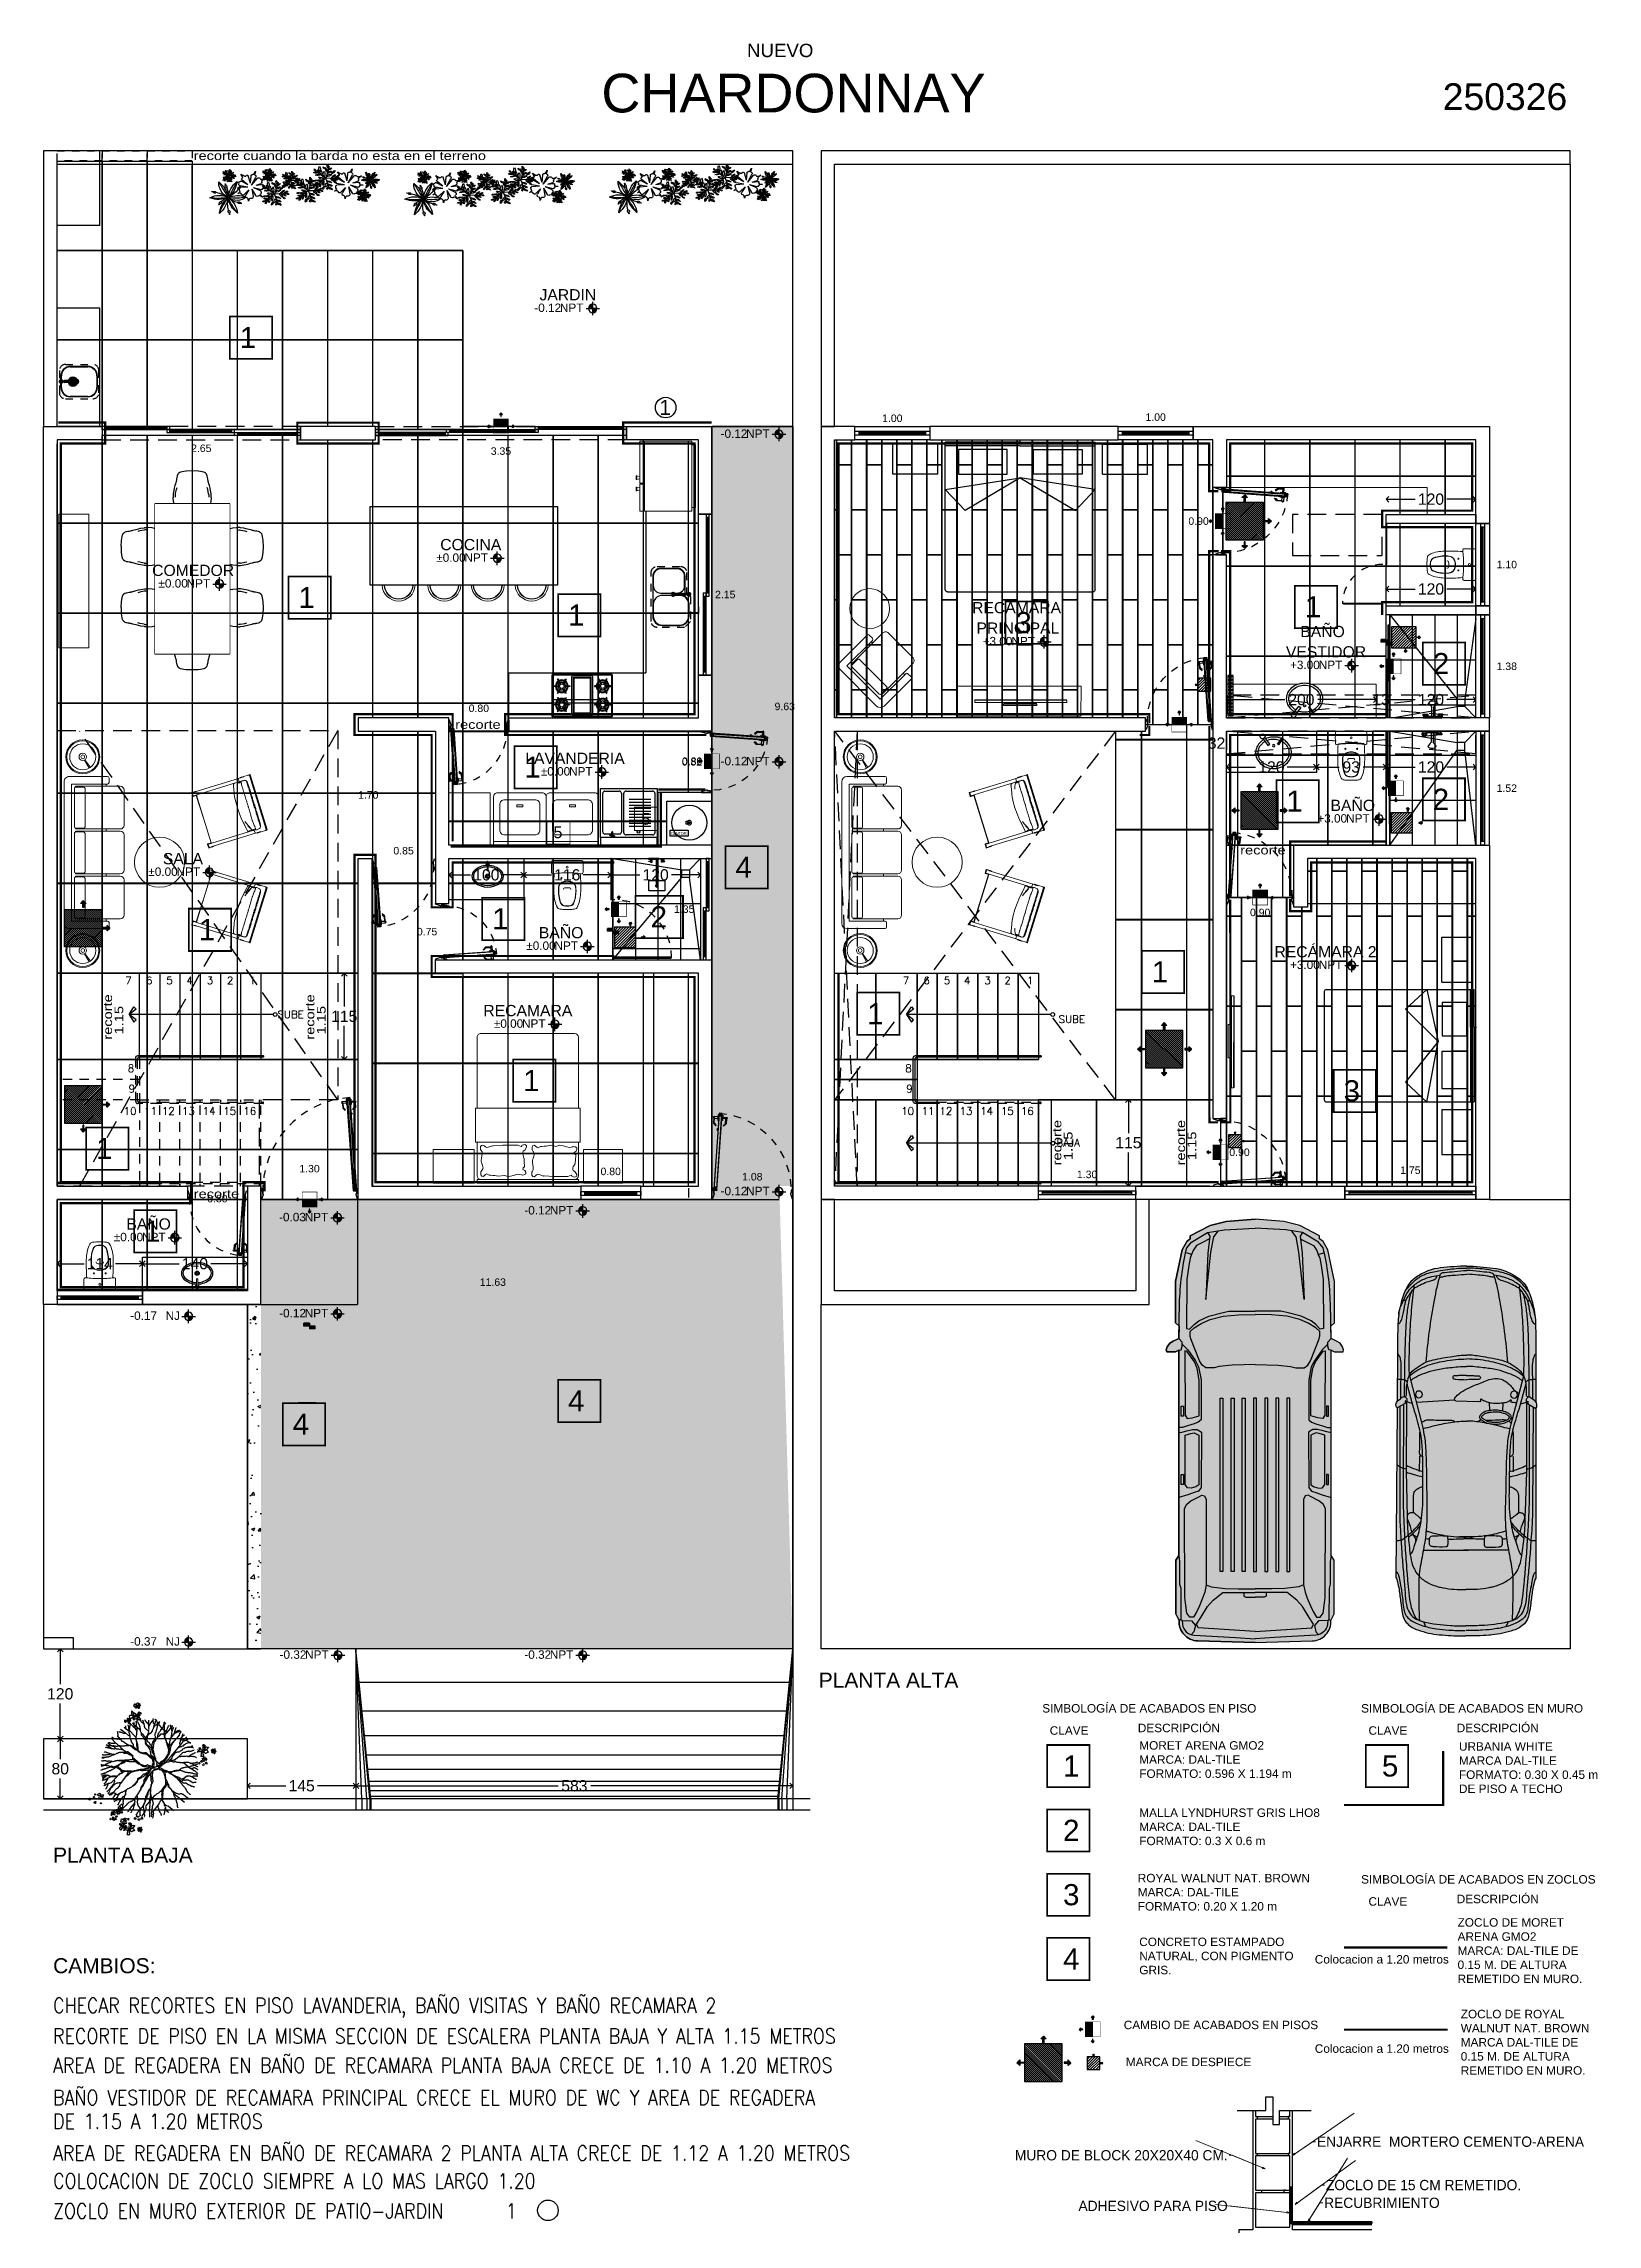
# Model space of a CAD drawing. Header units: metres. Extents: x 231 to 394, y -324 to -29.
# Drawn here: x 272.27 to 293.01, y -84.55 to -55.44 of the extents above; entities that cross this region are included whole.
import ezdxf
from ezdxf.enums import TextEntityAlignment as Align

# ---------------------------------------------------------------- set-up
doc = ezdxf.new("R2010")
doc.units = ezdxf.units.M
doc.set_wipeout_variables(frame=1)
doc.header["$PDMODE"] = 35
for name, pattern in [('ACAD_ISO07W100', [3, 0, -3]), ('AR-01-REC$0$ACAD_ISO07W100', [3, 0, -3]), ('AR-01-REC$0$DASHDOT2', [12.7, 6.35, -3.175, 0, -3.175]), ('AR-01-REC$0$DASHED2', [0.375, 0.25, -0.125]), ('AR-01-REC$0$HIDDEN', [0.375, 0.25, -0.125]), ('AR-01-REC$0$HIDDEN2', [0.1875, 0.125, -0.0625]), ('DASHED2', [0.375, 0.25, -0.125]), ('HIDDEN', [0.375, 0.25, -0.125]), ('HIDDEN2', [0.1875, 0.125, -0.0625])]:
    doc.linetypes.add(name, pattern=pattern)
for name, color, linetype in [('A-ACABADOS PISOS', 1, 'Continuous'), ('A-CAMBIO DE ACABADO', 1, 'Continuous'), ('A-DESPIECE', 5, 'Continuous'), ('A-DIM-VANOS', 8, 'Continuous'), ('A-ESCALON', 1, 'Continuous'), ('A-EXTERIOR', 8, 'Continuous'), ('A-JARDIN', 74, 'Continuous'), ('A-MUR-CALIDAD', 8, 'Continuous'), ('A-PISO', 30, 'Continuous'), ('A-PROY CERRAMIENTOS', 4, 'DASHED2'), ('A-TEXTOS', 7, 'Continuous'), ('A-TEXTOS 1', 8, 'Continuous'), ('A-ZOCLO', 30, 'Continuous'), ('AR-01-REC$0$A-AUTOS', 8, 'Continuous'), ('AR-01-REC$0$A-CANCELERIA', 8, 'Continuous'), ('AR-01-REC$0$A-DIM-VANOS', 8, 'Continuous'), ('AR-01-REC$0$A-ESCALON', 8, 'Continuous'), ('AR-01-REC$0$A-EXTERIOR', 8, 'Continuous'), ('AR-01-REC$0$A-JARDIN', 8, 'Continuous'), ('AR-01-REC$0$A-MUEBLES FIJOS', 8, 'Continuous'), ('AR-01-REC$0$A-MUEBLES-FIJOS', 8, 'Continuous'), ('AR-01-REC$0$A-MUR-CALIDAD', 8, 'Continuous'), ('AR-01-REC$0$A-MUROS', 8, 'Continuous'), ('AR-01-REC$0$A-MUROS BAJOS', 8, 'Continuous'), ('AR-01-REC$0$A-PROY CERRAMIENTOS', 8, 'AR-01-REC$0$DASHED2'), ('AR-01-REC$0$A-PROY LINTERNILLAS', 8, 'Continuous'), ('AR-01-REC$0$A-PUERTAS', 8, 'Continuous'), ('AR-01-REC$0$A-TABLAROCA', 8, 'Continuous'), ('AR-01-REC$0$A-TEXTOS', 8, 'Continuous'), ('AR-01-REC$0$A-TEXTOS 1', 8, 'Continuous'), ('AR-01-REC$0$A-VENTANAS', 8, 'Continuous'), ('AR-01-REC$0$Ar-Area', 8, 'Continuous'), ('AR-01-REC$0$Ar-Niveles', 8, 'Continuous'), ('AR-01-REC$0$Ar-Texto', 8, 'Continuous')]:
    doc.layers.add(name, color=color, linetype=linetype)
doc.layers.add('AR-01-REC$0$A-MUEBLES', color=8, linetype='Continuous', lineweight=0)
doc.layers.add('COTAS', color=7, linetype='Continuous', lineweight=0)
doc.styles.add('Anot_Arial', font='arial.ttf')
doc.styles.add('AR-01-REC$0$Anot_Arial', font='arial.ttf')
doc.styles.add('AR-01-REC$0$oK', font='romans.shx', dxfattribs={"height": 0.18})
doc.styles.add('AR-01-REC$0$Standard', font='arial.ttf')
doc.styles.add('OFICINA 2016', font='')
doc.styles.add('OFICINA 2017', font='GOTHIC.TTF')
doc.styles.add('oK', font='romans.shx', dxfattribs={"height": 0.12})
doc.styles.get("Standard").update_dxf_attribs({"font": 'arial.ttf'})
doc.styles.get('OFICINA 2016').set_extended_font_data('GeosansLight', bold=True)
doc.dimstyles.new('AR-01-REC$0$VANOS', dxfattribs={"dimtxt": 0.1, "dimasz": 0.05, "dimexe": 0, "dimexo": 0, "dimgap": 0.03, "dimtad": 0, "dimtih": 1, "dimtoh": 1, "dimzin": 0, "dimdsep": 46, "dimtxsty": 'AR-01-REC$0$Standard', "dimblk": 'AR-01-REC$0$_Dot', "dimcen": 0.09, "dimse1": 1, "dimse2": 1, "dimsd1": 1, "dimsd2": 1, "dimclrd": 256, "dimclre": 256, "dimclrt": 256, "dimazin": 0, "dimtfac": 1, "dimtix": 1, "dimtofl": 0, "dimtmove": 2, "dimatfit": 3, "dimldrblk": 'AR-01-REC$0$COTA', "dimfxl": 0, "dimtolj": 1, "dimtzin": 0, "dimlwd": 18, "dimarcsym": 0})
doc.dimstyles.new('DETALLE DE CAMBIOS', dxfattribs={"dimscale": 1.5, "dimtxt": 0.1, "dimasz": 0.05, "dimexe": 0.18, "dimexo": 0.0625, "dimgap": 0.035, "dimtad": 0, "dimtih": 1, "dimtoh": 1, "dimdec": 0, "dimlfac": 100, "dimzin": 0, "dimdsep": 46, "dimtxsty": 'Anot_Arial', "dimblk": 'OPEN90', "dimcen": 0.09, "dimse1": 1, "dimse2": 1, "dimclrd": 1, "dimclre": 4, "dimclrt": 1, "dimadec": 0, "dimazin": 0, "dimtfac": 1, "dimtdec": 0, "dimtix": 1, "dimtofl": 0, "dimtmove": 0, "dimatfit": 3, "dimldrblk": 'OPEN90', "dimfxl": 1, "dimtolj": 1, "dimtzin": 0, "dimarcsym": 0})
doc.dimstyles.new('OFICINA 2016', dxfattribs={"dimtxt": 0.2, "dimasz": 0.2, "dimexe": 0.15, "dimexo": 0.06, "dimgap": 0.09, "dimtad": 0, "dimtih": 1, "dimtoh": 1, "dimdec": 0, "dimlfac": 1000, "dimzin": 0, "dimdsep": 46, "dimtxsty": 'OFICINA 2016', "dimblk": 'OPEN90', "dimcen": 0.09, "dimclrd": 160, "dimclre": 8, "dimclrt": 7, "dimadec": 0, "dimazin": 0, "dimtfac": 1, "dimtdec": 0, "dimtofl": 0, "dimtmove": 0, "dimatfit": 3, "dimldrblk": 'OPEN90', "dimfxl": 1, "dimfxlon": 1, "dimtolj": 1, "dimtzin": 0, "dimlwd": -1, "dimlwe": -1, "dimarcsym": 0})
doc.dimstyles.new('VANOS', dxfattribs={"dimtxt": 0.1, "dimasz": 0.05, "dimexe": 0, "dimexo": 0, "dimgap": 0.03, "dimtad": 0, "dimtih": 1, "dimtoh": 1, "dimzin": 0, "dimdsep": 46, "dimtxsty": 'Standard', "dimblk": 'DOT', "dimcen": 0.09, "dimse1": 1, "dimse2": 1, "dimsd1": 1, "dimsd2": 1, "dimclrd": 256, "dimclre": 256, "dimclrt": 256, "dimazin": 0, "dimtfac": 1, "dimtix": 1, "dimtofl": 0, "dimtmove": 2, "dimatfit": 3, "dimldrblk": 'COTA', "dimfxl": 0, "dimtolj": 1, "dimtzin": 0, "dimlwd": 18, "dimarcsym": 0})
pattern_1 = [(0, (-2.923953, -1.1144057), (0, 0.0025), [])]
pattern_2 = [(45, (257.991483, -64.761024), (-0.013264287, 0.013264287), [])]

msp = doc.modelspace()

# ---------------------------------------------------------------- texts
at = {"layer": 'A-ACABADOS PISOS'}
for s, width, gutter_width, insert, char_height, attachment_point in [('1', 0.25824, 0.807, (275.11, -59.224), 0.282, 3), ('1', 0.25824, 0.807, (275.893, -62.696), 0.282, 3), ('1', 0.25824, 0.807, (289.328, -62.819), 0.282, 3), ('1', 0.25824, 0.807, (279.493, -62.929), 0.282, 3), ('3', 0.25824, 0.807, (285.463, -63.03), 0.282, 3), ('2', 0.25824, 0.807, (291.036, -63.577), 0.282, 3), ('1', 0.25824, 0.807, (278.91, -64.96), 0.282, 3), ('1', 0.25824, 0.807, (289.08, -65.413), 0.282, 3), ('2', 0.25824, 0.807, (291.033, -65.389), 0.282, 3), ('5', 0.14246, 0.445, (280.372, -65.713), 0.156, 3), ('5', 0.14246, 0.445, (279.199, -65.893), 0.156, 3), ('4', 0.25824, 0.807, (281.727, -66.296), 0.282, 3), ('1', 0.25824, 0.807, (274.564, -67.129), 0.282, 3), ('1', 0.25824, 0.807, (278.48, -66.984), 0.282, 3), ('2', 0.25824, 0.807, (280.595, -66.959), 0.282, 3), ('1', 0.25824, 0.807, (287.284, -67.692), 0.282, 3), ('1', 0.25824, 0.807, (283.485, -68.251), 0.282, 3), ('1', 0.25824, 0.807, (278.893, -69.144), 0.282, 3), ('3', 0.25824, 0.807, (289.845, -69.28), 0.282, 3), ('1', 0.25824, 0.807, (273.193, -70.051), 0.282, 3), ('1', 0.25824, 0.807, (273.833, -71.155), 0.282, 3), ('4', 0.25824, 0.807, (279.493, -73.419), 0.282, 3), ('4', 0.25824, 0.807, (275.818, -73.729), 0.282, 3), ('1', 0.25824, 0.807, (285.881, -78.293), 0.282, 1), ('5', 0.25824, 0.807, (290.137, -78.293), 0.282, 1), ('2', 0.25824, 0.807, (285.881, -79.152), 0.282, 1), ('3', 0.25824, 0.807, (285.881, -80.011), 0.282, 1), ('4', 0.25824, 0.807, (285.881, -80.87), 0.282, 1)]:
    msp.add_mtext_dynamic_manual_height_columns(s, width=width, gutter_width=gutter_width, heights=[0], dxfattribs=dict(at, insert=insert, char_height=char_height, attachment_point=attachment_point))
at = {"layer": 'A-TEXTOS', "color": 1}
for s, height, p in [('NUEVO', 0.1782, (281.663, -55.623)), ('CHARDONNAY', 0.5163, (279.718, -56.361)), ('250326', 0.3565, (290.949, -56.329)), (' 1', 0.2, (280.415, -60.398)), ('PLANTA ALTA', 0.2, (282.62, -77.388)), ('PLANTA BAJA', 0.2, (272.4, -79.723)), ('CAMBIOS:', 0.2, (272.4, -81.2))]:
    msp.add_text(s, height=height, dxfattribs=at).set_placement(p)
at = {"layer": 'A-TEXTOS', "color": 1, "width": 1.2}
for s, height, p in [('recorte cuando la barda no esta en el terreno', 0.11631, (274.276, -56.997)), ('recorte', 0.1163, (277.767, -64.59)), ('recorte', 0.1163, (288.245, -66.266)), ('recorte', 0.1163, (274.277, -70.855))]:
    msp.add_text(s, height=height, dxfattribs=at).set_placement(p)
for s, p in [('recorte', (273.187, -68.739)), ('1.15', (273.336, -68.668)), ('recorte', (275.887, -68.739)), ('1.15', (276.037, -68.668)), ('recorte', (285.858, -70.417)), ('recorte', (287.51, -70.417)), ('1.15', (286.007, -70.345)), ('1.15', (287.659, -70.345))]:
    msp.add_text(s, height=0.1163, rotation=90, dxfattribs=at).set_placement(p)
at = {"layer": 'A-TEXTOS', "color": 1, "style": 'oK', "width": 0.85}
for s, p in [('CHECAR RECORTES EN PISO LAVANDERIA, BAÑO VISITAS Y BAÑO RECAMARA 2', (272.4, -81.731)), ('RECORTE DE PISO EN LA MISMA SECCION DE ESCALERA PLANTA BAJA Y ALTA 1.15 METROS', (272.4, -82.139)), ('AREA DE REGADERA EN BAÑO DE RECAMARA PLANTA BAJA CRECE DE 1.10 A 1.20 METROS', (272.4, -82.528)), ('BAÑO VESTIDOR DE RECAMARA PRINCIPAL CRECE EL MURO DE WC Y AREA DE REGADERA', (272.4, -82.96)), ('DE 1.15 A 1.20 METROS', (272.4, -83.277)), ('AREA DE REGADERA EN BAÑO DE RECAMARA 2 PLANTA ALTA CRECE DE 1.12 A 1.20 METROS', (272.4, -83.702)), ('COLOCACION DE ZOCLO SIEMPRE A LO MAS LARGO 1.20', (272.4, -84.073)), ('ZOCLO EN MURO EXTERIOR DE PATIO-JARDIN   1', (272.4, -84.474))]:
    msp.add_text(s, height=0.2, dxfattribs=at).set_placement(p)
at = {"layer": 'A-TEXTOS', "color": 1, "attachment_point": 1}
for s, width, insert, char_height in [('SIMBOLOGÍA DE ACABADOS EN PISO', 3.26847, (285.603, -77.608), 0.11296), ('SIMBOLOGÍA DE ACABADOS EN MURO', 3.26847, (289.859, -77.608), 0.11296), ('CLAVE', 1.58594, (285.703, -77.904), 0.113), ('DESCRIPCIÓN', 1.58594, (286.879, -77.87), 0.11296), ('CLAVE', 1.58594, (289.958, -77.904), 0.113), ('DESCRIPCIÓN', 1.58594, (291.135, -77.87), 0.11296), ('MORET ARENA GMO2\\PMARCA: DAL-TILE\\PFORMATO: 0.596 X 1.194 m', 2.44064, (286.898, -78.103), 0.11296), ('\\A1;URBANIA WHITE\\PMARCA DAL-TILE\\PFORMATO: 0.30 X 0.45 m\\PDE PISO A TECHO', 2.21624, (291.165, -78.117), 0.11296), ('MALLA LYNDHURST GRIS LHO8\\PMARCA: DAL-TILE\\PFORMATO: 0.3 X 0.6 m', 2.49968, (286.898, -79.001), 0.11296), ('ROYAL WALNUT NAT. BROWN \\PMARCA: DAL-TILE\\PFORMATO: 0.20 X 1.20 m', 2.60339, (286.878, -79.874), 0.11296), ('SIMBOLOGÍA DE ACABADOS EN ZOCLOS', 3.26847, (289.859, -79.891), 0.11296), ('CLAVE', 1.58594, (289.958, -80.186), 0.113), ('DESCRIPCIÓN', 1.58594, (291.135, -80.153), 0.11296), ('ZOCLO DE MORET ARENA GMO2\\PMARCA: DAL-TILE DE 0.15 M. DE ALTURA REMETIDO EN MURO.', 1.90427, (291.147, -80.466), 0.11296), ('\\A1;CONCRETO ESTAMPADO NATURAL, CON PIGMENTO GRIS.', 2.21624, (286.898, -80.725), 0.11296), ('Colocacion a 1.20 metros', 2.05558, (289.241, -80.958), 0.11296), ('ZOCLO DE ROYAL WALNUT NAT. BROWN MARCA DAL-TILE DE 0.15 M. DE ALTURA REMETIDO EN MURO.', 1.83774, (291.189, -81.689), 0.11296), ('CAMBIO DE ACABADOS EN PISOS', 3.26847, (286.691, -81.834), 0.11296), ('MARCA DE DESPIECE', 3.26847, (286.719, -82.328), 0.11296), ('Colocacion a 1.20 metros', 2.05558, (289.241, -82.15), 0.11296)]:
    msp.add_mtext_dynamic_manual_height_columns(s, width=width, gutter_width=0.424, heights=[0], dxfattribs=dict(at, insert=insert, char_height=char_height))
at = {"layer": 'A-TEXTOS 1', "color": 8, "style": 'oK'}
for s, p in [('7', (273.363, -67.998)), ('6', (273.639, -67.998)), ('5', (273.91, -67.998)), ('4', (274.18, -67.998)), ('3', (274.451, -67.998)), ('2', (274.72, -67.998)), ('1', (275.021, -67.998)), ('7', (283.742, -67.998)), ('6', (284.018, -67.998)), ('5', (284.289, -67.998)), ('4', (284.559, -67.998)), ('3', (284.83, -67.998)), ('2', (285.099, -67.998)), ('1', (285.4, -67.998)), ('8', (273.397, -69.171)), ('8', (283.775, -69.171)), ('9', (273.409, -69.443)), ('9', (283.788, -69.443)), ('10', (273.342, -69.741)), ('11', (273.614, -69.741)), ('12', (273.852, -69.741)), ('13', (274.121, -69.741)), ('14', (274.397, -69.741)), ('15', (274.671, -69.741)), ('16', (274.939, -69.741)), ('10', (283.721, -69.741)), ('11', (283.992, -69.741)), ('12', (284.231, -69.741)), ('13', (284.5, -69.741)), ('14', (284.775, -69.741)), ('15', (285.05, -69.741)), ('16', (285.318, -69.741))]:
    msp.add_text(s, height=0.1, dxfattribs=at).set_placement(p)
at = {"layer": 'A-TEXTOS 1', "char_height": 0.1, "attachment_point": 5, "style": 'oK'}
for insert in [(275.57, -68.402), (285.998, -68.466)]:
    msp.add_mtext_dynamic_manual_height_columns('SUBE', width=0.44236, gutter_width=1, heights=[0], dxfattribs=dict(at, insert=insert))
at = {"layer": 'AR-01-REC$0$A-MUEBLES FIJOS', "style": 'AR-01-REC$0$Standard'}
msp.add_text('CLNTDR', height=0.0376, dxfattribs=at).set_placement((280.643, -66.005))
at = {"layer": 'AR-01-REC$0$A-TEXTOS 1', "insert": (285.95, -70.114), "char_height": 0.1, "attachment_point": 5, "style": 'AR-01-REC$0$oK'}
msp.add_mtext_dynamic_manual_height_columns('BAJA', width=0.44236, gutter_width=1, heights=[0], dxfattribs=at)
at = {"layer": 'COTAS', "color": 7, "char_height": 0.13751, "style": 'OFICINA 2017'}
for s, insert, attachment_point in [('ENJARRE  MORTERO CEMENTO-ARENA', (289.27, -83.45), 4), ('MURO DE BLOCK 20X20X40 CM.   ', (288.079, -83.631), 6), ('ZOCLO DE 15 CM REMETIDO.  ', (289.39, -84.029), 4), ('ADHESIVO PARA PISO  ', (288.079, -84.307), 6), ('RECUBRIMIENTO  ', (289.366, -84.266), 4)]:
    msp.add_mtext(s, dxfattribs=dict(at, insert=insert, attachment_point=attachment_point))

# ---------------------------------------------------------------- blocks, each defined once
blk = doc.blocks.new('*U1')
for p, q in [((0.668, 0.215), (0.56, 0.247)), ((0.56, 0.247), (0.645, 0.179)), ((0.832, 0.038), (0.659, 0.055)), ((0.832, 0.038), (0.683, 0.09)), ((0.976, 0.044), (0.789, 0.252)), ((0.976, 0.044), (0.84, 0.285)), ((0.9, 0.383), (0.852, 0.47)), ((0.852, 0.47), (0.874, 0.382)), ((1.015, 0.1), (0.988, 0.33)), ((1.015, 0.1), (1.074, 0.328)), ((1.091, 0.057), (1.27, 0.201)), ((1.091, 0.057), (1.291, 0.168)), ((1.097, -0.015), (1.338, 0.029)), ((1.302, 0.386), (1.188, 0.319)), ((1.253, 0.305), (1.302, 0.386)), ((1.673, 0.201), (1.298, 0.201)), ((1.441, 0.146), (1.373, 0.137)), ((1.381, 0.108), (1.441, 0.146)), ((1.557, 0.557), (1.673, 0.201)), ((1.557, -0.156), (1.673, 0.201)), ((1.977, 0.421), (1.673, 0.201)), ((1.673, 0.201), (1.977, -0.02)), ((2.102, 0.179), (2.217, -0.177)), ((2.521, 0.043), (2.217, -0.177)), ((2.756, 0.147), (2.494, 0.147)), ((2.675, 0.396), (2.756, 0.147)), ((2.675, -0.103), (2.756, 0.147)), ((2.969, 0.301), (2.756, 0.147)), ((2.756, 0.147), (2.969, -0.008)), ((3.152, 0.102), (3.267, -0.255)), ((3.435, 0.32), (3.248, 0.32)), ((3.377, 0.498), (3.435, 0.32)), ((3.377, 0.141), (3.435, 0.32)), ((3.587, 0.43), (3.435, 0.32)), ((3.435, 0.32), (3.587, 0.209)), ((3.664, 0.199), (3.556, 0.231)), ((3.556, 0.231), (3.641, 0.163)), ((3.828, 0.021), (3.655, 0.038)), ((3.828, 0.021), (3.679, 0.074)), ((3.972, 0.028), (3.785, 0.236)), ((3.972, 0.028), (3.836, 0.269)), ((3.896, 0.367), (3.847, 0.453)), ((3.847, 0.453), (3.87, 0.365)), ((4.011, 0.084), (3.983, 0.314)), ((4.011, 0.084), (4.07, 0.312)), ((4.086, 0.041), (4.266, 0.184)), ((4.086, 0.041), (4.287, 0.152)), ((4.093, -0.031), (4.333, 0.013)), ((4.298, 0.37), (4.183, 0.303)), ((4.249, 0.289), (4.298, 0.37)), ((4.437, 0.129), (4.369, 0.121)), ((4.376, 0.092), (4.437, 0.129)), ((4.672, 0.32), (4.484, 0.32)), ((4.614, 0.498), (4.672, 0.32)), ((4.614, 0.141), (4.672, 0.32)), ((4.823, 0.43), (4.672, 0.32)), ((4.672, 0.32), (4.823, 0.209)), ((0.506, -0.365), (0.318, -0.365)), ((0.448, -0.187), (0.506, -0.365)), ((0.448, -0.543), (0.506, -0.365)), ((0.658, -0.255), (0.506, -0.365)), ((0.506, -0.365), (0.658, -0.475)), ((0.604, -0.022), (0.517, -0.037)), ((0.517, -0.037), (0.602, -0.039)), ((0.711, -0.272), (0.65, -0.35)), ((0.65, -0.35), (0.723, -0.288)), ((0.92, -0.028), (0.67, -0.098)), ((0.92, -0.028), (0.718, -0.131)), ((0.974, -0.082), (0.861, -0.28)), ((0.974, -0.082), (0.931, -0.304)), ((1.061, -0.1), (1.166, -0.26)), ((1.061, -0.1), (1.224, -0.254)), ((1.066, -0.394), (1.087, -0.457)), ((1.087, -0.457), (1.095, -0.383)), ((1.097, -0.015), (1.333, -0.029)), ((1.353, -0.19), (1.405, -0.211)), ((1.405, -0.211), (1.358, -0.167)), ((2.217, -0.177), (1.842, -0.177)), ((2.102, -0.534), (2.217, -0.177)), ((2.217, -0.177), (2.521, -0.398)), ((3.267, -0.255), (2.892, -0.255)), ((3.152, -0.612), (3.267, -0.255)), ((3.571, -0.034), (3.267, -0.255)), ((3.267, -0.255), (3.571, -0.475)), ((3.599, -0.038), (3.513, -0.053)), ((3.513, -0.053), (3.598, -0.055)), ((3.707, -0.289), (3.645, -0.367)), ((3.645, -0.367), (3.719, -0.305)), ((3.916, -0.044), (3.666, -0.114)), ((3.916, -0.044), (3.713, -0.148)), ((3.97, -0.098), (3.856, -0.296)), ((3.97, -0.098), (3.927, -0.32)), ((4.057, -0.116), (4.162, -0.276)), ((4.057, -0.116), (4.22, -0.27)), ((4.062, -0.41), (4.083, -0.473)), ((4.083, -0.473), (4.09, -0.399)), ((4.093, -0.031), (4.329, -0.045)), ((4.349, -0.206), (4.401, -0.227)), ((4.401, -0.227), (4.353, -0.183))]:
    blk.add_line(p, q)
for points in [[(0.139, 0.036), (0.136, 0.039, 0.25671), (0.115, 0.045), (0.113, 0.045, 0.253087), (0.097, 0.032), (0.094, 0.024), (0.075, 0.02), (0.077, 0.015), (0.094, 0.023), (0.102, 0.019, 0.180577), (0.117, 0.017), (0.121, 0.017, 0.152032), (0.132, 0.024), (0.141, 0.034, 0.120121), (0.287, 0.114)], [(0.127, 0.24), (0.129, 0.243, 0.25671), (0.126, 0.265), (0.125, 0.267, 0.253087), (0.106, 0.276), (0.098, 0.276), (0.087, 0.291), (0.083, 0.288), (0.097, 0.275), (0.096, 0.267, 0.180577), (0.101, 0.252), (0.103, 0.249, 0.152032), (0.114, 0.241), (0.126, 0.237, 0.099521), (0.286, 0.115)], [(0.281, -0.084), (0.277, -0.085, 0.25671), (0.261, -0.1), (0.261, -0.102, 0.253087), (0.264, -0.123), (0.269, -0.129), (0.264, -0.147), (0.269, -0.149), (0.271, -0.13), (0.278, -0.125, 0.180577), (0.287, -0.112), (0.288, -0.109, 0.152032), (0.288, -0.096), (0.284, -0.084, 0.099521), (0.285, 0.118)], [(0.308, 0.264), (0.311, 0.265, 0.25671), (0.328, 0.279), (0.329, 0.28, 0.253087), (0.326, 0.302), (0.321, 0.308), (0.328, 0.326), (0.323, 0.327), (0.32, 0.308), (0.313, 0.304, 0.180577), (0.303, 0.292), (0.302, 0.289, 0.152032), (0.301, 0.276), (0.305, 0.263, 0.13427), (0.285, 0.115)], [(0.471, 0.196), (0.473, 0.193, 0.25671), (0.493, 0.185), (0.495, 0.185, 0.253087), (0.513, 0.198), (0.516, 0.205), (0.535, 0.208), (0.534, 0.213), (0.516, 0.207), (0.509, 0.211, 0.180577), (0.493, 0.214), (0.49, 0.213, 0.152032), (0.478, 0.207), (0.469, 0.199, 0.099521), (0.286, 0.113)], [(0.392, 0.053), (0.391, 0.05, 0.25671), (0.393, 0.029), (0.395, 0.027, 0.253087), (0.414, 0.018), (0.422, 0.018), (0.434, 0.003), (0.437, 0.007), (0.423, 0.02), (0.423, 0.028, 0.180577), (0.419, 0.043), (0.416, 0.045, 0.152032), (0.405, 0.053), (0.393, 0.057, 0.16647), (0.286, 0.112)], [(4.392, -0.092), (4.395, -0.086, 0.25671), (4.39, -0.043), (4.388, -0.039, 0.253087), (4.35, -0.02), (4.334, -0.02), (4.311, 0.01), (4.303, 0.004), (4.331, -0.023), (4.33, -0.039, 0.180577), (4.339, -0.069), (4.343, -0.075, 0.152032), (4.365, -0.09), (4.389, -0.099, 0.099521), (4.709, -0.343)], [(4.753, -0.045), (4.76, -0.044, 0.25671), (4.793, -0.016), (4.795, -0.012, 0.253087), (4.789, 0.031), (4.78, 0.043), (4.792, 0.079), (4.783, 0.082), (4.777, 0.044), (4.763, 0.036, 0.180577), (4.743, 0.012), (4.74, 0.005, 0.152032), (4.739, -0.021), (4.746, -0.046, 0.13427), (4.708, -0.342)], [(4.414, -0.5), (4.409, -0.495, 0.25671), (4.368, -0.482), (4.364, -0.482, 0.253087), (4.331, -0.51), (4.325, -0.524), (4.288, -0.533), (4.29, -0.542), (4.326, -0.527), (4.34, -0.535, 0.180577), (4.371, -0.539), (4.378, -0.538, 0.152032), (4.401, -0.524), (4.419, -0.505, 0.120121), (4.711, -0.344)], [(4.698, -0.741), (4.691, -0.743, 0.25671), (4.659, -0.773), (4.658, -0.776, 0.253087), (4.666, -0.819), (4.676, -0.831), (4.665, -0.867), (4.674, -0.87), (4.679, -0.832), (4.693, -0.823, 0.180577), (4.711, -0.798), (4.713, -0.791, 0.152032), (4.713, -0.764), (4.705, -0.74, 0.099521), (4.707, -0.337)], [(4.921, -0.466), (4.918, -0.473, 0.25671), (4.924, -0.515), (4.926, -0.519, 0.253087), (4.965, -0.537), (4.981, -0.536), (5.004, -0.566), (5.012, -0.56), (4.983, -0.534), (4.984, -0.517, 0.180577), (4.974, -0.487), (4.97, -0.482, 0.152032), (4.948, -0.467), (4.923, -0.459, 0.16647), (4.709, -0.349)], [(5.079, -0.181), (5.084, -0.186, 0.25671), (5.124, -0.202), (5.128, -0.202, 0.253087), (5.163, -0.177), (5.169, -0.163), (5.207, -0.156), (5.205, -0.147), (5.169, -0.159), (5.155, -0.151, 0.180577), (5.124, -0.145), (5.117, -0.146, 0.152032), (5.093, -0.158), (5.075, -0.176, 0.099521), (4.71, -0.347)]]:
    blk.add_lwpolyline(points, format="xyb")
for points in [[(1.227, 0.169, 0.324763), (1.298, 0.201, 0.468787)], [(1.377, 0.201, 0.261043), (1.263, 0.277, 0.259294)], [(1.321, 0.124, 0.370665), (1.405, 0.201, 0.295133)], [(1.344, 0.042, 0.324763), (1.415, 0.074, 0.468787)], [(1.486, 0.201, 0.221754), (1.365, 0.309, 0.220269)], [(1.495, 0.325, 0.221754), (1.375, 0.433, 0.220269)], [(1.418, 0.09, 0.282421), (1.519, 0.201, 0.407667)], [(1.615, 0.022, 0.221754), (1.475, -0.059, 0.220269)], [(1.48, 0.305, 0.231142), (1.656, 0.254, 0.333648)], [(1.647, 0.121, 0.204868), (1.486, 0.054, 0.203496)], [(1.489, 0.409, 0.282421), (1.626, 0.347, 0.407667)], [(1.491, 0.512, 0.370665), (1.59, 0.456, 0.295133)], [(1.582, 0.482, 0.261043), (1.619, 0.615, 0.259294)], [(1.615, 0.379, 0.221754), (1.681, 0.527, 0.220269)], [(1.7, -0.076, 0.282421), (1.626, 0.054, 0.407667)], [(1.712, 0.417, 0.231142), (1.718, 0.233, 0.333648)], [(1.742, 0.554, 0.324763), (1.703, 0.487, 0.468787)], [(1.891, 0.23, 0.231142), (1.718, 0.168, 0.333648)], [(1.741, 0.152, 0.204868), (1.755, -0.023, 0.203496)], [(1.815, 0.44, 0.282421), (1.798, 0.291, 0.407667)], [(1.945, 0.14, 0.282421), (1.798, 0.11, 0.407667)], [(1.825, 0.09, 0.221754), (1.859, -0.068, 0.220269)], [(1.825, 0.311, 0.221754), (1.986, 0.294, 0.220269)], [(1.861, 0.569, 0.282421), (1.845, 0.42, 0.407667)], [(1.913, 0.47, 0.370665), (1.89, 0.358, 0.295133)], [(2.004, 0.056, 0.370665), (1.89, 0.043, 0.295133)], [(1.913, 0.027, 0.261043), (1.96, -0.102, 0.259294)], [(1.913, 0.375, 0.261043), (2.05, 0.38, 0.259294)], [(2.039, -0.054, 0.221754), (1.919, 0.055, 0.220269)], [(2.032, 0.123, 0.324763), (1.956, 0.139, 0.468787)], [(2.016, 0.489, 0.324763), (1.977, 0.421, 0.468787)], [(2.033, 0.031, 0.282421), (2.17, -0.031, 0.407667)], [(2.035, 0.134, 0.370665), (2.135, 0.077, 0.295133)], [(2.126, 0.104, 0.261043), (2.163, 0.236, 0.259294)], [(2.16, 0.001, 0.221754), (2.225, 0.149, 0.220269)], [(2.257, 0.038, 0.231142), (2.263, -0.145, 0.333648)], [(2.286, 0.176, 0.324763), (2.247, 0.108, 0.468787)], [(2.359, 0.062, 0.282421), (2.342, -0.087, 0.407667)], [(2.406, 0.191, 0.282421), (2.389, 0.042, 0.407667)], [(2.457, 0.092, 0.370665), (2.434, -0.02, 0.295133)], [(2.444, 0.124, 0.324763), (2.494, 0.147, 0.468787)], [(2.457, -0.003, 0.261043), (2.594, 0.002, 0.259294)], [(2.549, 0.147, 0.261043), (2.469, 0.2, 0.259294)], [(2.51, 0.093, 0.370665), (2.569, 0.147, 0.295133)], [(2.56, 0.111, 0.324763), (2.521, 0.043, 0.468787)], [(2.526, 0.036, 0.324763), (2.576, 0.058, 0.468787)], [(2.625, 0.147, 0.221754), (2.541, 0.223, 0.220269)], [(2.632, 0.233, 0.221754), (2.548, 0.309, 0.220269)], [(2.578, 0.069, 0.282421), (2.649, 0.147, 0.407667)], [(2.716, 0.022, 0.221754), (2.618, -0.035, 0.220269)], [(2.621, 0.22, 0.231142), (2.744, 0.184, 0.333648)], [(2.738, 0.091, 0.204868), (2.625, 0.044, 0.203496)], [(2.628, 0.293, 0.282421), (2.723, 0.249, 0.407667)], [(2.629, 0.365, 0.370665), (2.698, 0.325, 0.295133)], [(2.692, 0.344, 0.261043), (2.719, 0.436, 0.259294)], [(2.716, 0.272, 0.221754), (2.762, 0.375, 0.220269)], [(2.775, -0.047, 0.282421), (2.723, 0.044, 0.407667)], [(2.784, 0.298, 0.231142), (2.788, 0.17, 0.333648)], [(2.805, 0.394, 0.324763), (2.777, 0.347, 0.468787)], [(2.909, 0.167, 0.231142), (2.788, 0.124, 0.333648)], [(2.804, 0.112, 0.204868), (2.814, -0.01, 0.203496)], [(2.855, 0.314, 0.282421), (2.844, 0.21, 0.407667)], [(2.947, 0.104, 0.282421), (2.844, 0.083, 0.407667)], [(2.863, 0.07, 0.221754), (2.886, -0.041, 0.220269)], [(2.863, 0.224, 0.221754), (2.975, 0.212, 0.220269)], [(2.888, 0.404, 0.282421), (2.877, 0.3, 0.407667)], [(2.924, 0.335, 0.370665), (2.908, 0.257, 0.295133)], [(2.988, 0.045, 0.370665), (2.908, 0.036, 0.295133)], [(2.924, 0.025, 0.261043), (2.958, -0.065, 0.259294)], [(2.924, 0.269, 0.261043), (3.02, 0.272, 0.259294)], [(3.008, 0.092, 0.324763), (2.954, 0.104, 0.468787)], [(2.996, 0.348, 0.324763), (2.969, 0.301, 0.468787)], [(3.085, 0.056, 0.370665), (3.185, 0, 0.295133)], [(3.176, 0.027, 0.261043), (3.213, 0.159, 0.259294)], [(3.209, -0.077, 0.221754), (3.275, 0.071, 0.220269)], [(3.212, 0.304, 0.324763), (3.248, 0.32, 0.468787)], [(3.287, 0.32, 0.261043), (3.23, 0.358, 0.259294)], [(3.259, 0.281, 0.370665), (3.301, 0.32, 0.295133)], [(3.271, 0.24, 0.324763), (3.306, 0.256, 0.468787)], [(3.341, 0.32, 0.221754), (3.281, 0.374, 0.220269)], [(3.346, 0.382, 0.221754), (3.286, 0.436, 0.220269)], [(3.336, 0.099, 0.324763), (3.297, 0.031, 0.468787)], [(3.308, 0.264, 0.282421), (3.358, 0.32, 0.407667)], [(3.406, 0.23, 0.221754), (3.336, 0.19, 0.220269)], [(3.389, 0.179, 0.261043), (3.336, 0.136, 0.259294)], [(3.339, 0.372, 0.231142), (3.427, 0.346, 0.333648)], [(3.422, 0.28, 0.204868), (3.342, 0.246, 0.203496)], [(3.343, 0.424, 0.282421), (3.411, 0.393, 0.407667)], [(3.344, 0.475, 0.370665), (3.394, 0.447, 0.295133)], [(3.389, 0.46, 0.261043), (3.408, 0.527, 0.259294)], [(3.417, 0.14, 0.370665), (3.394, 0.192, 0.295133)], [(3.406, 0.409, 0.221754), (3.439, 0.483, 0.220269)], [(3.448, 0.181, 0.282421), (3.411, 0.246, 0.407667)], [(3.456, 0.113, 0.282421), (3.439, -0.036, 0.407667)], [(3.455, 0.428, 0.231142), (3.458, 0.336, 0.333648)], [(3.47, 0.496, 0.324763), (3.45, 0.463, 0.468787)], [(3.544, 0.334, 0.231142), (3.458, 0.303, 0.333648)], [(3.484, 0.144, 0.370665), (3.46, 0.196, 0.295133)], [(3.469, 0.295, 0.204868), (3.476, 0.208, 0.203496)], [(3.507, 0.015, 0.370665), (3.484, -0.097, 0.295133)], [(3.506, 0.439, 0.282421), (3.498, 0.365, 0.407667)], [(3.571, 0.289, 0.282421), (3.498, 0.274, 0.407667)], [(3.511, 0.264, 0.221754), (3.528, 0.185, 0.220269)], [(3.511, 0.375, 0.221754), (3.592, 0.366, 0.220269)], [(3.529, 0.504, 0.282421), (3.521, 0.429, 0.407667)], [(3.555, 0.454, 0.370665), (3.544, 0.398, 0.295133)], [(3.6, 0.247, 0.370665), (3.544, 0.241, 0.295133)], [(3.555, 0.233, 0.261043), (3.579, 0.168, 0.259294)], [(3.555, 0.407, 0.261043), (3.624, 0.409, 0.259294)], [(3.61, 0.033, 0.324763), (3.571, -0.034, 0.468787)], [(3.615, 0.281, 0.324763), (3.576, 0.289, 0.468787)], [(3.606, 0.464, 0.324763), (3.587, 0.43, 0.468787)], [(3.625, 0.201, 0.324763), (3.587, 0.209, 0.468787)], [(4.448, 0.304, 0.324763), (4.484, 0.32, 0.468787)], [(4.523, 0.32, 0.261043), (4.466, 0.358, 0.259294)], [(4.495, 0.281, 0.370665), (4.538, 0.32, 0.295133)], [(4.507, 0.24, 0.324763), (4.543, 0.256, 0.468787)], [(4.578, 0.32, 0.221754), (4.518, 0.374, 0.220269)], [(4.582, 0.382, 0.221754), (4.522, 0.436, 0.220269)], [(4.544, 0.264, 0.282421), (4.594, 0.32, 0.407667)], [(4.626, 0.179, 0.261043), (4.572, 0.136, 0.259294)], [(4.643, 0.23, 0.221754), (4.573, 0.19, 0.220269)], [(4.575, 0.372, 0.231142), (4.663, 0.346, 0.333648)], [(4.659, 0.28, 0.204868), (4.578, 0.246, 0.203496)], [(4.579, 0.424, 0.282421), (4.648, 0.393, 0.407667)], [(4.58, 0.475, 0.370665), (4.63, 0.447, 0.295133)], [(4.626, 0.46, 0.261043), (4.644, 0.527, 0.259294)], [(4.654, 0.14, 0.370665), (4.63, 0.192, 0.295133)], [(4.643, 0.409, 0.221754), (4.675, 0.483, 0.220269)], [(4.685, 0.181, 0.282421), (4.648, 0.246, 0.407667)], [(4.691, 0.428, 0.231142), (4.694, 0.336, 0.333648)], [(4.706, 0.496, 0.324763), (4.686, 0.463, 0.468787)], [(4.78, 0.334, 0.231142), (4.694, 0.303, 0.333648)], [(4.72, 0.144, 0.370665), (4.697, 0.196, 0.295133)], [(4.705, 0.295, 0.204868), (4.713, 0.208, 0.203496)], [(4.742, 0.439, 0.282421), (4.734, 0.365, 0.407667)], [(4.807, 0.289, 0.282421), (4.734, 0.274, 0.407667)], [(4.747, 0.264, 0.221754), (4.764, 0.185, 0.220269)], [(4.747, 0.375, 0.221754), (4.828, 0.366, 0.220269)], [(4.766, 0.504, 0.282421), (4.757, 0.429, 0.407667)], [(4.791, 0.454, 0.370665), (4.78, 0.398, 0.295133)], [(4.837, 0.247, 0.370665), (4.78, 0.241, 0.295133)], [(4.791, 0.233, 0.261043), (4.815, 0.168, 0.259294)], [(4.791, 0.407, 0.261043), (4.86, 0.409, 0.259294)], [(4.851, 0.281, 0.324763), (4.813, 0.289, 0.468787)], [(4.843, 0.464, 0.324763), (4.823, 0.43, 0.468787)], [(4.862, 0.201, 0.324763), (4.823, 0.209, 0.468787)], [(0.283, -0.381, 0.324763), (0.318, -0.365, 0.468787)], [(0.358, -0.365, 0.261043), (0.301, -0.327, 0.259294)], [(0.33, -0.404, 0.370665), (0.372, -0.365, 0.295133)], [(0.341, -0.444, 0.324763), (0.377, -0.428, 0.468787)], [(0.412, -0.365, 0.221754), (0.352, -0.311, 0.220269)], [(0.417, -0.303, 0.221754), (0.357, -0.249, 0.220269)], [(0.378, -0.42, 0.282421), (0.429, -0.365, 0.407667)], [(0.46, -0.506, 0.261043), (0.406, -0.548, 0.259294)], [(0.477, -0.454, 0.221754), (0.407, -0.495, 0.220269)], [(0.409, -0.313, 0.231142), (0.497, -0.339, 0.333648)], [(0.493, -0.405, 0.204868), (0.412, -0.439, 0.203496)], [(0.414, -0.261, 0.282421), (0.482, -0.292, 0.407667)], [(0.415, -0.209, 0.370665), (0.464, -0.238, 0.295133)], [(0.46, -0.224, 0.261043), (0.479, -0.158, 0.259294)], [(0.488, -0.545, 0.370665), (0.464, -0.493, 0.295133)], [(0.477, -0.276, 0.221754), (0.51, -0.202, 0.220269)], [(0.519, -0.504, 0.282421), (0.482, -0.438, 0.407667)], [(0.526, -0.257, 0.231142), (0.528, -0.349, 0.333648)], [(0.54, -0.188, 0.324763), (0.521, -0.222, 0.468787)], [(0.615, -0.35, 0.231142), (0.528, -0.381, 0.333648)], [(0.555, -0.541, 0.370665), (0.531, -0.489, 0.295133)], [(0.54, -0.39, 0.204868), (0.547, -0.477, 0.203496)], [(0.577, -0.245, 0.282421), (0.568, -0.32, 0.407667)], [(0.642, -0.395, 0.282421), (0.568, -0.41, 0.407667)], [(0.582, -0.42, 0.221754), (0.599, -0.499, 0.220269)], [(0.582, -0.31, 0.221754), (0.662, -0.318, 0.220269)], [(0.6, -0.181, 0.282421), (0.592, -0.255, 0.407667)], [(0.626, -0.23, 0.370665), (0.614, -0.286, 0.295133)], [(0.671, -0.438, 0.370665), (0.614, -0.444, 0.295133)], [(0.626, -0.452, 0.261043), (0.649, -0.517, 0.259294)], [(0.626, -0.278, 0.261043), (0.694, -0.275, 0.259294)], [(0.685, -0.404, 0.324763), (0.647, -0.396, 0.468787)], [(0.677, -0.221, 0.324763), (0.658, -0.255, 0.468787)], [(0.696, -0.483, 0.324763), (0.658, -0.475, 0.468787)], [(1.582, -0.081, 0.261043), (1.474, -0.166, 0.259294)], [(1.638, -0.158, 0.370665), (1.59, -0.054, 0.295133)], [(1.771, -0.151, 0.370665), (1.724, -0.047, 0.295133)], [(1.771, -0.209, 0.324763), (1.842, -0.177, 0.468787)], [(1.921, -0.177, 0.261043), (1.807, -0.101, 0.259294)], [(1.865, -0.255, 0.370665), (1.949, -0.177, 0.295133)], [(1.888, -0.336, 0.324763), (1.959, -0.304, 0.468787)], [(2.03, -0.177, 0.221754), (1.91, -0.069, 0.220269)], [(1.962, -0.288, 0.282421), (2.063, -0.177, 0.407667)], [(2.053, -0.036, 0.324763), (1.977, -0.02, 0.468787)], [(2.126, -0.459, 0.261043), (2.018, -0.544, 0.259294)], [(2.16, -0.356, 0.221754), (2.019, -0.437, 0.220269)], [(2.024, -0.073, 0.231142), (2.2, -0.124, 0.333648)], [(2.192, -0.257, 0.204868), (2.03, -0.325, 0.203496)], [(2.182, -0.536, 0.370665), (2.135, -0.432, 0.295133)], [(2.244, -0.454, 0.282421), (2.17, -0.324, 0.407667)], [(2.435, -0.148, 0.231142), (2.263, -0.21, 0.333648)], [(2.315, -0.529, 0.370665), (2.268, -0.425, 0.295133)], [(2.285, -0.226, 0.204868), (2.299, -0.401, 0.203496)], [(2.489, -0.238, 0.282421), (2.342, -0.268, 0.407667)], [(2.369, -0.288, 0.221754), (2.403, -0.446, 0.220269)], [(2.369, -0.067, 0.221754), (2.53, -0.084, 0.220269)], [(2.548, -0.322, 0.370665), (2.434, -0.335, 0.295133)], [(2.457, -0.352, 0.261043), (2.505, -0.48, 0.259294)], [(2.576, -0.255, 0.324763), (2.5, -0.239, 0.468787)], [(2.597, -0.414, 0.324763), (2.521, -0.398, 0.468787)], [(2.692, -0.05, 0.261043), (2.617, -0.11, 0.259294)], [(2.732, -0.105, 0.370665), (2.698, -0.032, 0.295133)], [(2.825, -0.1, 0.370665), (2.792, -0.027, 0.295133)], [(2.821, -0.287, 0.324763), (2.892, -0.255, 0.468787)], [(2.971, -0.255, 0.261043), (2.857, -0.179, 0.259294)], [(2.915, -0.332, 0.370665), (2.999, -0.255, 0.295133)], [(2.938, -0.413, 0.324763), (3.009, -0.381, 0.468787)], [(3.08, -0.255, 0.221754), (2.96, -0.147, 0.220269)], [(3.022, -0.019, 0.324763), (2.969, -0.008, 0.468787)], [(3.089, -0.131, 0.221754), (2.969, -0.023, 0.220269)], [(3.012, -0.366, 0.282421), (3.113, -0.255, 0.407667)], [(3.176, -0.536, 0.261043), (3.068, -0.622, 0.259294)], [(3.209, -0.433, 0.221754), (3.069, -0.514, 0.220269)], [(3.074, -0.151, 0.231142), (3.25, -0.202, 0.333648)], [(3.242, -0.334, 0.204868), (3.08, -0.402, 0.203496)], [(3.083, -0.046, 0.282421), (3.22, -0.108, 0.407667)], [(3.232, -0.614, 0.370665), (3.185, -0.51, 0.295133)], [(3.294, -0.532, 0.282421), (3.22, -0.402, 0.407667)], [(3.307, -0.039, 0.231142), (3.313, -0.222, 0.333648)], [(3.485, -0.226, 0.231142), (3.313, -0.288, 0.333648)], [(3.365, -0.607, 0.370665), (3.318, -0.503, 0.295133)], [(3.335, -0.304, 0.204868), (3.349, -0.478, 0.203496)], [(3.409, -0.015, 0.282421), (3.392, -0.164, 0.407667)], [(3.539, -0.315, 0.282421), (3.392, -0.346, 0.407667)], [(3.419, -0.365, 0.221754), (3.453, -0.523, 0.220269)], [(3.419, -0.145, 0.221754), (3.58, -0.162, 0.220269)], [(3.598, -0.4, 0.370665), (3.484, -0.412, 0.295133)], [(3.507, -0.429, 0.261043), (3.555, -0.558, 0.259294)], [(3.507, -0.081, 0.261043), (3.644, -0.075, 0.259294)], [(3.626, -0.332, 0.324763), (3.55, -0.316, 0.468787)], [(3.647, -0.491, 0.324763), (3.571, -0.475, 0.468787)]]:
    blk.add_lwpolyline(points, format="xyb", close=True)
for centre, radius, start, end in [((0.145, -0.233), 0.376, 68.00771, 111.99229), ((0.145, 0.296), 0.229, 232.1843, 307.8157), ((0.148, 0.771), 0.671, 257.64236, 281.94332), ((0.516, 0.411), 0.376, 188.00771, 231.99229), ((-0.087, 0.063), 0.376, 8.00771, 51.99229), ((8.514, 4.978), 9.559, 208.89801, 210.60442), ((0.516, -0.181), 0.376, 128.00771, 171.99229), ((-0.087, 0.167), 0.376, 308.00771, 351.99229), ((-0.934, 0.672), 1.343, 323.40868, 335.31262), ((0.17, 0.344), 0.257, 296.78008, 3.21992), ((0.657, 0.063), 0.376, 128.00771, 171.99229), ((0.426, -0.146), 0.297, 61.71648, 118.28352), ((0.054, -0.181), 0.376, 8.00771, 51.99229), ((0.657, 0.167), 0.376, 188.00771, 231.99229), ((0.426, 0.463), 0.376, 248.00771, 291.99229), ((-0.694, -0.619), 1.223, 23.65817, 36.67115), ((5.28, -2.541), 5.655, 149.14844, 151.9945), ((0.424, 1.008), 0.904, 261.35284, 279.07901), ((0.598, 0.008), 0.03, 280.28567, 16.25246), ((0.656, 0.025), 0.03, 84.3787, 196.25246), ((0.627, 0.156), 0.03, 342.18341, 51.51596), ((0.698, 0.133), 0.045, 162.18341, 250.43764), ((0.676, 0.244), 0.03, 253.40235, 323.01868), ((1, 0), 0.375, 137.77458, 143.01868), ((0.756, 0.222), 0.045, 41.97217, 137.77458), ((0.88, 0.307), 0.045, 117.18297, 209.35245), ((0.845, 0.374), 0.03, 297.18297, 14.54274), ((0.926, 0.398), 0.03, 209.4905, 282.72642), ((0.943, 0.325), 0.045, 6.84681, 102.72642), ((1.11, 0.319), 0.0375, 22.66158, 165.65189), ((1.172, 0.345), 0.03, 202.66158, 300.31709), ((1.279, 0.289), 0.03, 149.01139, 241.90408), ((1.247, 0.23), 0.0375, 308.57594, 61.90408), ((1.309, 0.136), 0.0375, 27.35747, 119.04013), ((1.331, 0.066), 0.0375, 280.44174, 13.99854), ((1.369, 0.167), 0.03, 207.35747, 277.30146), ((1.396, 0.083), 0.03, 121.68619, 193.99854), ((3.594, -0.008), 0.03, 280.28567, 16.25246), ((3.652, 0.009), 0.03, 84.3787, 196.25246), ((3.622, 0.14), 0.03, 342.18341, 51.51596), ((3.694, 0.117), 0.045, 162.18341, 250.43764), ((3.672, 0.227), 0.03, 253.40235, 323.01868), ((3.996, -0.016), 0.375, 137.77458, 143.01868), ((3.751, 0.206), 0.045, 41.97217, 137.77458), ((3.875, 0.291), 0.045, 117.18297, 209.35245), ((3.841, 0.358), 0.03, 297.18297, 14.54274), ((3.922, 0.382), 0.03, 209.4905, 282.72642), ((3.939, 0.309), 0.045, 6.84681, 102.72642), ((4.106, 0.303), 0.0375, 22.66158, 165.65189), ((4.168, 0.329), 0.03, 202.66158, 300.31709), ((4.275, 0.273), 0.03, 149.01139, 241.90408), ((4.243, 0.214), 0.0375, 308.57594, 61.90408), ((4.305, 0.119), 0.0375, 27.35747, 119.04013), ((4.327, 0.05), 0.0375, 280.44174, 13.99854), ((4.365, 0.15), 0.03, 207.35747, 277.30146), ((4.392, 0.066), 0.03, 121.68619, 193.99854), ((5.17, 0.249), 0.751, 188.00771, 231.99229), ((3.964, -0.447), 0.751, 8.00771, 51.99229), ((21.164, 9.384), 19.119, 208.89801, 210.60442), ((4.476, 0.116), 0.513, 296.78008, 3.21992), ((5.451, -0.447), 0.751, 128.00771, 171.99229), ((14.698, -5.655), 11.309, 149.14844, 151.9945), ((0.602, -0.069), 0.03, 359.70662, 89.03751), ((0.662, -0.069), 0.03, 179.70662, 285.62075), ((0.745, -0.185), 0.06, 117.05827, 230.03954), ((0.687, -0.254), 0.03, 321.97273, 50.03954), ((0.742, -0.311), 0.03, 42.86137, 130.21412), ((0.808, -0.25), 0.06, 222.86137, 330.23599), ((0.99, -0.315), 0.06, 169.11402, 268.196), ((1, 0), 0.375, 268.196, 275.36765), ((1.038, -0.403), 0.03, 18.44517, 95.36765), ((1.124, -0.385), 0.03, 107.89634, 174.46919), ((1, 0), 0.375, 287.89634, 291.54195), ((1.116, -0.293), 0.06, 291.54195, 33.16922), ((1.25, -0.227), 0.0375, 226.51657, 317.71481), ((1, 0), 0.375, 317.71481, 327.55093), ((1.342, -0.217), 0.03, 67.29773, 147.55093), ((1.331, -0.066), 0.0375, 348.71043, 86.66004), ((1.378, -0.145), 0.03, 158.99898, 227.06241), ((1, 0), 0.375, 338.99898, 348.71043), ((3.598, -0.085), 0.03, 359.70662, 89.03751), ((3.658, -0.085), 0.03, 179.70662, 285.62075), ((3.741, -0.201), 0.06, 117.05827, 230.03954), ((3.683, -0.27), 0.03, 321.97273, 50.03954), ((3.738, -0.327), 0.03, 42.86137, 130.21412), ((3.804, -0.266), 0.06, 222.86137, 330.23599), ((3.986, -0.331), 0.06, 169.11402, 268.196), ((3.996, -0.016), 0.375, 268.196, 275.36765), ((4.034, -0.419), 0.03, 18.44517, 95.36765), ((4.12, -0.402), 0.03, 107.89634, 174.46919), ((3.996, -0.016), 0.375, 287.89634, 291.54195), ((4.111, -0.309), 0.06, 291.54195, 33.16922), ((4.426, -1.039), 0.751, 68.00771, 111.99229), ((4.426, 0.02), 0.459, 232.1843, 307.8157), ((4.432, 0.969), 1.342, 257.64236, 281.94332), ((4.245, -0.243), 0.0375, 226.51657, 317.71481), ((3.996, -0.016), 0.375, 317.71481, 327.55093), ((4.337, -0.233), 0.03, 67.29773, 147.55093), ((4.327, -0.082), 0.0375, 348.71043, 86.66004), ((4.374, -0.161), 0.03, 158.99898, 227.06241), ((3.996, -0.016), 0.375, 338.99898, 348.71043), ((5.17, -0.934), 0.751, 128.00771, 171.99229), ((3.964, -0.238), 0.751, 308.00771, 351.99229), ((2.269, 0.772), 2.686, 323.40868, 335.31262), ((4.989, -0.865), 0.594, 61.71648, 118.28352), ((4.245, -0.934), 0.751, 8.00771, 51.99229), ((5.451, -0.238), 0.751, 188.00771, 231.99229), ((4.989, 0.354), 0.751, 248.00771, 291.99229), ((2.748, -1.811), 2.446, 23.65817, 36.67115), ((4.985, 1.443), 1.808, 261.35284, 279.07901)]:
    blk.add_arc(centre, radius, start, end)
blk = doc.blocks.new('*U46')
at = {"color": 0}
for points in [[(0, -0.02), (0.615, -0.02), (0.615, 0.02), (0, 0.02)], [(0, -0.02), (0.04, -0.02), (0.04, 0.02), (0, 0.02)], [(0.615, 0.02), (0.575, 0.02), (0.575, -0.02), (0.615, -0.02)]]:
    blk.add_lwpolyline(points, close=True, dxfattribs=at)
at = {"color": 8}
for points in [[(0.04, 0.005), (0.575, 0.005)], [(0.04, -0.005), (0.575, -0.005)]]:
    blk.add_lwpolyline(points, dxfattribs=at)
at = {"style": 'AR-01-REC$0$Anot_Arial', "flags": 1}
for tag, p in [('ESPACIO', (0.159, 0.403)), ('TIPO', (0.159, 0.323)), ('NUMERO', (0.159, 0.249)), ('MATERIAL', (0.159, 0.167))]:
    blk.add_attdef(tag, p, '', height=0.0625, dxfattribs=at)
blk = doc.blocks.new('AR-01-REC$0$503-3D')
at = {"color": 8, "linetype": 'AR-01-REC$0$HIDDEN2', "ltscale": 0.5}
blk.add_lwpolyline([(32.6, 49.2), (5, 49.2), (0.5, 54.6), (-32.6, 54.6), (-40.7, 46.5), (-40.7, 10.1, 0.414214), (-32.6, 2), (32.6, 2, 0.414214), (40.7, 10.1), (40.7, 41.1, 0.414214)], format="xyb", close=True, dxfattribs=at)
for points in [[(-25.6, 52.5), (-10, 52.5, -0.246241), (0.2, 47.1), (15.2, 47.1), (27.6, 47.1, -0.414214), (38.1, 36.6), (38.1, 14.6, -0.414214), (27.6, 4.1), (-10, 4.1), (-25.6, 4.1, -0.414214), (-38.1, 16.6), (-38.1, 40, -0.414214)], [(-25.6, 52), (-10, 52, -0.414214), (2, 40), (2, 16.6, -0.414214), (-10, 4.6), (-25.6, 4.6, -0.414214), (-37.6, 16.6), (-37.6, 40, -0.414214)], [(15.2, 46.6), (27.6, 46.6, -0.414214), (37.6, 36.6), (37.6, 14.6, -0.414214), (27.6, 4.6), (15.2, 4.6, -0.414214), (5.2, 14.6), (5.2, 36.6, -0.414214)]]:
    blk.add_lwpolyline(points, format="xyb", close=True)
blk = doc.blocks.new('AR-01-REC$0$EB1005-S')
for p, q in [((-0.6, -5.1), (-0.6, -5)), ((-0.6, -5.5), (-0.6, -5.4)), ((-0.6, -6.1), (-0.6, -5.9)), ((-0.6, -6.7), (-0.6, -6.4)), ((-0.6, -7.4), (-0.6, -7)), ((-0.6, -8.1), (-0.6, -7.7)), ((-0.6, -8.9), (-0.6, -8.4)), ((-0.6, -9.7), (-0.6, -9.2)), ((-0.6, -10.5), (-0.6, -10)), ((-0.6, -11.4), (-0.6, -10.8)), ((-0.6, -12.2), (-0.6, -11.7)), ((-0.6, -13.1), (-0.6, -12.5)), ((-0.6, -14.1), (-0.6, -13.5)), ((-0.6, -15), (-0.6, -14.4)), ((-0.6, -15.8), (-0.6, -15.3)), ((-0.6, -18.4), (-0.6, -16.2)), ((-0.6, -20.8), (-0.6, -17.9)), ((0.6, -4.9), (0.6, -5)), ((0.6, -5.3), (0.6, -5.5)), ((0.6, -5.8), (0.6, -6)), ((0.6, -6.3), (0.6, -6.6)), ((0.6, -6.9), (0.6, -7.3)), ((0.6, -7.6), (0.6, -8)), ((0.6, -8.3), (0.6, -8.7)), ((0.6, -9), (0.6, -9.5)), ((0.6, -9.8), (0.6, -10.4)), ((0.6, -10.7), (0.6, -11.2)), ((0.6, -11.5), (0.6, -12.1)), ((0.6, -12.4), (0.6, -13)), ((0.6, -13.3), (0.6, -13.9)), ((0.6, -14.2), (0.6, -14.8)), ((0.6, -15.1), (0.6, -15.7)), ((0.6, -15.9), (0.6, -20.8)), ((0.6, -17.7), (0.6, -18.2)), ((1.2, -4.9), (1.2, -4.9))]:
    blk.add_line(p, q)
for radius in [2.5, 1.57, 0.82, 0.7]:
    blk.add_circle((0, 0), radius)
for centre, radius, start, end in [((0, -20.9), 2.58, 103.4691, 76.5309), ((0, -4.9), 1.45, 325.2628, 214.2074), ((-1.9, -3.2), 1.25, 342.5901, 60.011), ((0, -4.9), 1.25, 343.7383, 180), ((0, -4.9), 1.25, 180, 197.0331), ((0, -20.7), 1.1, 122.9858, 57.0142), ((0, -20.7), 0.613, 192.6228, 349.1066), ((1.9, -3.2), 1.25, 119.989, 197.4099)]:
    blk.add_arc(centre, radius, start, end)
for centre, major_axis, ratio, start_param, end_param in [((0, -3.9), (0, -0.15), 0.122655, 2.930073, 3.141641), ((0, -3.9), (0.002, -0.15), 0.121768, 2.831072, 3.142236), ((0, -4.1), (0.004, -0.15), 0.119706, 2.732107, 3.141797), ((0, -4.1), (0.004, -0.15), 0.119706, 0.938043, 1.372459), ((0, -4.3), (0.006, -0.15), 0.116489, 2.633206, 3.140638), ((0, -4.3), (0.006, -0.15), 0.116489, 6.281898, 7.556743), ((0, -4.6), (0.008, -0.15), 0.112149, 2.534393, 3.143267), ((0, -4.6), (0.008, -0.15), 0.112149, 6.281532, 7.45793), ((0, -5), (0.009, -0.15), 0.106726, 2.435689, 3.142615), ((0, -5), (0.009, -0.15), 0.106726, 6.282421, 7.359226), ((0, -5.5), (-0.011, 0.15), 0.100274, 5.478704, 6.283393), ((0, -5.5), (-0.011, 0.15), 0.100274, 3.142107, 4.119055), ((0, -6.1), (-0.012, 0.15), 0.092854, 5.380264, 6.282488), ((0, -6.1), (-0.012, 0.15), 0.092854, 3.143061, 4.020616), ((0, -6.7), (-0.013, 0.149), 0.084539, 5.281969, 6.282532), ((0, -6.7), (-0.013, 0.149), 0.084539, 3.140135, 3.922321), ((0, -7.4), (-0.015, 0.149), 0.075408, 5.18382, 6.283559), ((0, -7.4), (-0.015, 0.149), 0.075408, 3.139621, 3.824172), ((0, -8.1), (-0.016, 0.149), 0.065549, 5.085812, 6.284787), ((0, -8.1), (-0.016, 0.149), 0.065549, 3.140451, 3.726164), ((0, -8.9), (-0.016, 0.149), 0.055058, 4.987935, 6.285403), ((0, -8.9), (-0.016, 0.149), 0.055058, 3.140015, 3.628287), ((0, -9.7), (-0.017, 0.149), 0.044036, 4.890174, 6.285031), ((0, -9.7), (-0.017, 0.149), 0.044036, 3.139869, 3.530526), ((0, -10.5), (-0.018, 0.149), 0.032589, 4.79251, 6.283968), ((0, -10.5), (-0.018, 0.149), 0.032589, 3.140761, 3.432861), ((0, -11.4), (-0.018, 0.149), 0.020828, 4.694919, 6.281448), ((0, -11.4), (-0.018, 0.149), 0.020828, 3.142059, 3.335271), ((0, -12.3), (-0.018, 0.149), 0.008866, 4.597377, 6.28036), ((0, -12.3), (-0.018, 0.149), 0.008866, 3.143383, 3.237729), ((0, -12.3), (-0.018, 0.149), 0.008866, 3.143383, 3.237729), ((0, -13.2), (-0.018, 0.149), 0.008866, 4.597377, 6.28036), ((0, -13.2), (-0.018, 0.149), 0.008866, 3.143383, 3.237729), ((0, -13.2), (-0.018, 0.149), 0.008866, 3.143383, 3.237729), ((0, -14.1), (-0.018, 0.149), 0.008866, 4.597377, 6.28036), ((0, -14.1), (-0.018, 0.149), 0.008866, 3.143383, 3.237729), ((0, -14.1), (-0.018, 0.149), 0.008866, 3.143383, 3.237729), ((0, -15), (-0.018, 0.149), 0.008866, 4.597377, 6.28036), ((0, -15), (-0.018, 0.149), 0.008866, 3.143383, 3.237729), ((0, -15), (-0.018, 0.149), 0.008866, 3.143383, 3.237729), ((0, -15.9), (-0.018, 0.149), 0.008866, 4.597377, 6.28036), ((0, -15.9), (-0.018, 0.149), 0.008866, 3.143383, 3.237729), ((0, -15.9), (-0.018, 0.149), 0.008866, 3.143383, 3.237729), ((1, -7.3), (-0.15, 0), 0.7076, 0.000133, 3.141593), ((1, -7.9), (-0.15, 0), 0.773508, 0.000152, 3.141593), ((1, -8.5), (-0.15, 0), 0.831954, 0.000176, 3.141593), ((1, -9.2), (-0.15, 0), 0.882373, 0.000575, 3.141469), ((1, -9.9), (-0.15, 0), 0.92428, 0.062465, 3.141437), ((1, -9.9), (-0.15, 0), 0.92428, 0.000621, 0.000979), ((1, -10.6), (-0.15, 0), 0.957269, 0.366385, 3.141383), ((1, -10.6), (-0.15, 0), 0.957269, 0.000694, 0.0066), ((1, -11.4), (-0.15, 0), 0.981023, 0.000838, 0.009927), ((1, -11.4), (-0.15, 0), 0.981023, 0.747236, 3.141278), ((1, -11.4), (-0.15, 0), 0.981023, 0.000838, 0.009927), ((1, -12.2), (-0.15, 0), 0.995312, 0.001266, 0.033099), ((1, -13.1), (-0.15, 0), 0.995312, 0.001266, 0.033099), ((1, -13.8), (-0.15, 0), 0.995047, 0.000849, 0.002303), ((1, -13.8), (-0.15, 0), 0.995047, 0.002303, 0.003303), ((1, -13.8), (-0.15, 0), 0.995038, 6.279883, 6.282798), ((1, -13.8), (-0.15, 0), 0.995038, 6.264901, 6.278883), ((1, -14), (-0.15, 0), 0.995312, 0.001266, 0.033099), ((1, -14.7), (-0.15, 0), 0.995047, 0.002303, 0.003303), ((1, -14.7), (-0.15, 0), 0.995038, 6.279883, 6.282798), ((1, -14.7), (-0.15, 0), 0.995038, 6.264901, 6.278883), ((1, -15.6), (-0.15, 0), 0.995047, 0.000849, 0.002303), ((1, -15.6), (-0.15, 0), 0.995047, 0.002303, 0.003303), ((1, -15.6), (-0.15, 0), 0.995038, 6.279883, 6.282798), ((1, -15.6), (-0.15, 0), 0.995038, 6.264901, 6.278883), ((1, -15.8), (-0.15, 0), 0.995312, 0.001266, 0.033099), ((1, -16.1), (-0.15, 0), 0.923244, 0.002303, 0.003303), ((1, -16.1), (-0.15, 0), 0.92321, 6.279883, 6.28342), ((1, -6.7), (-0.15, 0), 0.634865, 1.351306, 3.141593), ((1, -12.2), (-0.15, 0), 0.995312, 1.212878, 3.140964), ((1, -13.1), (-0.15, 0), 0.995312, 1.212878, 3.140964), ((1, -14), (-0.15, 0), 0.995312, 1.212878, 3.140964), ((1, -14.9), (-0.15, 0), 0.995312, 1.212878, 3.140964), ((1, -15.8), (-0.15, 0), 0.995312, 1.212878, 3.140964), ((1, -5.9), (-0.15, 0), 0.471782, 2.084978, 3.141593), ((1, -6.3), (-0.15, 0), 0.556006, 1.801553, 3.141593), ((1, -4.9), (-0.15, 0), 0.098104, 2.874128, 3.141593), ((1, -5.1), (-0.15, 0), 0.195261, 2.694418, 3.141593), ((1, -5.2), (-0.15, 0), 0.290535, 2.509984, 3.141593), ((1, -5.5), (-0.15, 0), 0.383006, 2.311454, 3.141593), ((1, -11.4), (-0.15, 0), 0.981006, 3.148727, 3.179306), ((1, -12.2), (-0.15, 0), 0.995304, 3.145937, 3.341641)]:
    blk.add_ellipse(centre, major_axis=major_axis, ratio=ratio, start_param=start_param, end_param=end_param)
for points, knots in [([(-1.2, -4.9), (-1.2, -4.9), (-1.2, -4.9), (-1.2, -4.7), (-1.2, -4.6), (-1.1, -4.3), (-1, -4.2), (-0.8, -4), (-0.7, -3.9), (-0.5, -3.8), (-0.4, -3.8), (-0.1, -3.7), (0, -3.7), (0.2, -3.7), (0.4, -3.8), (0.6, -3.9), (0.7, -3.9), (0.9, -4.1), (1, -4.2), (1.1, -4.4), (1.2, -4.5), (1.2, -4.7), (1.2, -4.8), (1.2, -4.9)], [3.74607, 3.74607, 3.74607, 3.74607, 3.83663, 3.83663, 4.219637, 4.219637, 4.602643, 4.602643, 4.985649, 4.985649, 5.368656, 5.368656, 5.751662, 5.751662, 6.134669, 6.134669, 6.517675, 6.517675, 6.900681, 6.900681, 7.283688, 7.283688, 7.513914, 7.513914, 7.513914, 7.513914]), ([(-1.2, -4.9), (-1.2, -4.9), (-1.2, -4.9), (-1.2, -4.7), (-1.2, -4.6), (-1.1, -4.3), (-1, -4.2), (-0.8, -4), (-0.7, -3.9), (-0.5, -3.8), (-0.4, -3.7), (-0.1, -3.7), (-0.1, -3.7), (0, -3.7)], [1.846524, 1.846524, 1.846524, 1.846524, 1.974714, 1.974714, 2.365886, 2.365886, 2.759561, 2.759561, 3.15547, 3.15547, 3.550599, 3.550599, 3.773981, 3.773981, 3.773981, 3.773981]), ([(-1.2, -5.1), (-1.2, -5), (-1.2, -4.9), (-1.2, -4.8), (-1.2, -4.6), (-1.1, -4.4), (-1, -4.3), (-0.8, -4.1), (-0.7, -4), (-0.5, -3.9), (-0.3, -3.8), (-0.1, -3.8), (-0.1, -3.8), (0, -3.8)], [1.805669, 1.805669, 1.805669, 1.805669, 1.97856, 1.97856, 2.369693, 2.369693, 2.76382, 2.76382, 3.16035, 3.16035, 3.556035, 3.556035, 3.770748, 3.770748, 3.770748, 3.770748]), ([(-1.2, -5.3), (-1.2, -5.2), (-1.2, -5.1), (-1.2, -4.9), (-1.2, -4.8), (-1, -4.5), (-1, -4.4), (-0.8, -4.2), (-0.7, -4.1), (-0.5, -4), (-0.3, -4), (-0.1, -3.9), (-0.1, -3.9), (0, -3.9)], [1.763267, 1.763267, 1.763267, 1.763267, 1.981235, 1.981235, 2.371553, 2.371553, 2.765448, 2.765448, 3.162135, 3.162135, 3.558269, 3.558269, 3.765592, 3.765592, 3.765592, 3.765592]), ([(-1.2, -5.5), (-1.2, -5.4), (-1.2, -5.4), (-1.2, -5.1), (-1.2, -5), (-1, -4.8), (-1, -4.7), (-0.8, -4.5), (-0.7, -4.4), (-0.5, -4.3), (-0.3, -4.2), (-0.1, -4.2), (-0.1, -4.2), (0, -4.2)], [1.718428, 1.718428, 1.718428, 1.718428, 1.981534, 1.981534, 2.370193, 2.370193, 2.763165, 2.763165, 3.159583, 3.159583, 3.556125, 3.556125, 3.758539, 3.758539, 3.758539, 3.758539]), ([(-1.2, -5.9), (-1.2, -5.8), (-1.2, -5.7), (-1.2, -5.5), (-1.2, -5.4), (-1.1, -5.2), (-1, -5.1), (-0.9, -4.9), (-0.8, -4.8), (-0.5, -4.6), (-0.4, -4.6), (-0.2, -4.5), (-0.1, -4.5), (0, -4.5)], [1.67275, 1.67275, 1.67275, 1.67275, 1.888691, 1.888691, 2.274319, 2.274319, 2.66417, 2.66417, 3.059209, 3.059209, 3.455979, 3.455979, 3.750308, 3.750308, 3.750308, 3.750308]), ([(-1.2, -6.3), (-1.2, -6.2), (-1.2, -6.1), (-1.2, -5.8), (-1.2, -5.7), (-1, -5.5), (-1, -5.4), (-0.8, -5.2), (-0.7, -5.1), (-0.5, -5), (-0.3, -4.9), (-0.1, -4.9), (-0.1, -4.9), (0, -4.9)], [1.621333, 1.621333, 1.621333, 1.621333, 1.970344, 1.970344, 2.352694, 2.352694, 2.741351, 2.741351, 3.136265, 3.136265, 3.533605, 3.533605, 3.738349, 3.738349, 3.738349, 3.738349]), ([(-1.2, -6.7), (-1.2, -6.7), (-1.2, -6.7), (-1.2, -6.6), (-1.2, -6.5), (-1.2, -6.3), (-1.2, -6.2), (-1.1, -6), (-1, -5.9), (-0.8, -5.7), (-0.7, -5.6), (-0.5, -5.5), (-0.4, -5.4), (-0.2, -5.4), (-0.1, -5.4), (0, -5.4)], [1.567083, 1.567083, 1.567083, 1.567083, 1.571138, 1.571138, 1.953242, 1.953242, 2.330266, 2.330266, 2.71526, 2.71526, 3.109213, 3.109213, 3.507164, 3.507164, 3.725311, 3.725311, 3.725311, 3.725311]), ([(-1.2, -7.3), (-1.2, -7.3), (-1.2, -7.2), (-1.2, -7.1), (-1.2, -7), (-1.2, -6.8), (-1.2, -6.7), (-1.1, -6.5), (-1, -6.4), (-0.8, -6.2), (-0.7, -6.1), (-0.5, -6), (-0.4, -6), (-0.2, -5.9), (-0.1, -5.9), (0, -5.9)], [1.508047, 1.508047, 1.508047, 1.508047, 1.5639, 1.5639, 1.943206, 1.943206, 2.31307, 2.31307, 2.693533, 2.693533, 3.086932, 3.086932, 3.485888, 3.485888, 3.710194, 3.710194, 3.710194, 3.710194]), ([(-1.1, -7.9), (-1.1, -7.8), (-1.2, -7.8), (-1.2, -7.7), (-1.2, -7.6), (-1.2, -7.4), (-1.2, -7.3), (-1.1, -7.1), (-1, -7), (-0.8, -6.8), (-0.7, -6.8), (-0.5, -6.6), (-0.4, -6.6), (-0.2, -6.6), (-0.1, -6.5), (0, -6.5)], [1.443137, 1.443137, 1.443137, 1.443137, 1.568153, 1.568153, 1.944088, 1.944088, 2.304369, 2.304369, 2.679947, 2.679947, 3.073971, 3.073971, 3.473847, 3.473847, 3.692915, 3.692915, 3.692915, 3.692915]), ([(-1.1, -8.5), (-1.1, -8.5), (-1.2, -8.4), (-1.2, -8.3), (-1.2, -8.2), (-1.2, -8), (-1.1, -7.9), (-1, -7.7), (-1, -7.6), (-0.8, -7.5), (-0.7, -7.4), (-0.5, -7.3), (-0.3, -7.3), (-0.1, -7.2), (-0.1, -7.2), (0, -7.2)], [1.370383, 1.370383, 1.370383, 1.370383, 1.585186, 1.585186, 1.956216, 1.956216, 2.303782, 2.303782, 2.674942, 2.674942, 3.070895, 3.070895, 3.472476, 3.472476, 3.673309, 3.673309, 3.673309, 3.673309]), ([(-1.1, -9.2), (-1.1, -9.1), (-1.2, -9), (-1.2, -8.9), (-1.2, -8.8), (-1.2, -8.6), (-1.1, -8.6), (-1, -8.4), (-1, -8.3), (-0.8, -8.2), (-0.7, -8.1), (-0.5, -8), (-0.3, -8), (-0.1, -8), (-0.1, -7.9), (0, -7.9)], [1.285876, 1.285876, 1.285876, 1.285876, 1.60488, 1.60488, 1.96938, 1.96938, 2.299928, 2.299928, 2.667764, 2.667764, 3.066939, 3.066939, 3.470998, 3.470998, 3.651273, 3.651273, 3.651273, 3.651273]), ([(-1, -9.9), (-1.1, -9.8), (-1.1, -9.8), (-1.2, -9.6), (-1.2, -9.5), (-1.2, -9.3), (-1.1, -9.3), (-1, -9.2), (-1, -9.1), (-0.8, -9), (-0.7, -8.9), (-0.5, -8.8), (-0.3, -8.8), (-0.1, -8.7), (-0.1, -8.7), (0, -8.7)], [1.180471, 1.180471, 1.180471, 1.180471, 1.592913, 1.592913, 1.957297, 1.957297, 2.263021, 2.263021, 2.625023, 2.625023, 3.02917, 3.02917, 3.436032, 3.436032, 3.626692, 3.626692, 3.626692, 3.626692]), ([(-0.9, -10.6), (-0.9, -10.6), (-1, -10.6), (-1.1, -10.5), (-1.1, -10.5), (-1.2, -10.4), (-1.2, -10.3), (-1.2, -10.2), (-1.2, -10.2), (-1.1, -10.1), (-1.1, -10), (-1, -9.9), (-0.9, -9.8), (-0.7, -9.7), (-0.6, -9.7), (-0.4, -9.6), (-0.2, -9.6), (-0.1, -9.5), (-0.1, -9.5), (0, -9.5)], [1.032512, 1.032512, 1.032512, 1.032512, 1.142098, 1.142098, 1.560116, 1.560116, 1.743576, 1.743576, 2.016899, 2.016899, 2.306198, 2.306198, 2.680216, 2.680216, 3.09903, 3.09903, 3.502718, 3.502718, 3.600501, 3.600501, 3.600501, 3.600501]), ([(-0.7, -11.4), (-0.7, -11.4), (-0.8, -11.4), (-0.9, -11.4), (-0.9, -11.3), (-1, -11.3), (-1.1, -11.3), (-1.1, -11.2), (-1.2, -11.2), (-1.2, -11.1), (-1.2, -11.1), (-1.2, -11), (-1.2, -10.9), (-1.2, -10.8), (-1.1, -10.8), (-1, -10.7), (-1, -10.7), (-0.8, -10.6), (-0.7, -10.5), (-0.4, -10.5), (-0.3, -10.4), (-0.1, -10.4), (-0.1, -10.4), (0, -10.4)], [0.793856, 0.793856, 0.793856, 0.793856, 0.800842, 0.800842, 1.180607, 1.180607, 1.395925, 1.395925, 1.606026, 1.606026, 1.745364, 1.745364, 1.968932, 1.968932, 2.212674, 2.212674, 2.566993, 2.566993, 3.002629, 3.002629, 3.408216, 3.408216, 3.573026, 3.573026, 3.573026, 3.573026]), ([(-0.6, -12.1), (-0.6, -12.1), (-0.7, -12.1), (-0.8, -12.1), (-0.9, -12.1), (-1, -12), (-1.1, -12), (-1.2, -11.9), (-1.2, -11.9), (-1.2, -11.8), (-1.2, -11.8), (-1.2, -11.7), (-1.2, -11.7), (-1.1, -11.6), (-1.1, -11.6), (-1, -11.5), (-0.9, -11.5), (-0.7, -11.4), (-0.6, -11.4), (-0.3, -11.3), (-0.2, -11.3), (0, -11.3)], [0.611274, 0.611274, 0.611274, 0.611274, 0.724425, 0.724425, 1.087459, 1.087459, 1.497335, 1.497335, 1.686915, 1.686915, 1.862632, 1.862632, 2.031104, 2.031104, 2.268562, 2.268562, 2.685038, 2.685038, 3.124857, 3.124857, 3.538888, 3.538888, 3.538888, 3.538888]), ([(-0.6, -12.9), (-0.6, -12.8), (-0.7, -12.8), (-0.8, -12.8), (-0.8, -12.8), (-1, -12.8), (-1, -12.8), (-1.1, -12.7), (-1.1, -12.7), (-1.2, -12.7), (-1.2, -12.7), (-1.2, -12.6), (-1.2, -12.6), (-1.2, -12.6), (-1.2, -12.5), (-1.2, -12.5), (-1.2, -12.5), (-1.1, -12.4), (-1.1, -12.4), (-1.1, -12.4), (-1, -12.4), (-0.9, -12.3), (-0.9, -12.3), (-0.7, -12.3), (-0.6, -12.2), (-0.4, -12.2), (-0.2, -12.2), (-0.1, -12.2), (-0.1, -12.2), (0, -12.2)], [0.613067, 0.613067, 0.613067, 0.613067, 0.702952, 0.702952, 1.052109, 1.052109, 1.428982, 1.428982, 1.524435, 1.524435, 1.64078, 1.64078, 1.752529, 1.752529, 1.84611, 1.84611, 1.952012, 1.952012, 2.088944, 2.088944, 2.367274, 2.367274, 2.615898, 2.615898, 3.038206, 3.038206, 3.41692, 3.41692, 3.517214, 3.517214, 3.517214, 3.517214]), ([(-0.6, -13.8), (-0.6, -13.8), (-0.7, -13.7), (-0.8, -13.7), (-0.8, -13.7), (-1, -13.7), (-1, -13.7), (-1.1, -13.6), (-1.1, -13.6), (-1.2, -13.6), (-1.2, -13.6), (-1.2, -13.5), (-1.2, -13.5), (-1.2, -13.5), (-1.2, -13.4), (-1.2, -13.4), (-1.2, -13.4), (-1.1, -13.3), (-1.1, -13.3), (-1.1, -13.3), (-1, -13.3), (-0.9, -13.2), (-0.9, -13.2), (-0.7, -13.2), (-0.6, -13.1), (-0.4, -13.1), (-0.2, -13.1), (-0.1, -13.1), (-0.1, -13.1), (0, -13.1)], [0.613067, 0.613067, 0.613067, 0.613067, 0.702952, 0.702952, 1.052109, 1.052109, 1.428982, 1.428982, 1.524435, 1.524435, 1.64078, 1.64078, 1.752529, 1.752529, 1.84611, 1.84611, 1.952012, 1.952012, 2.088944, 2.088944, 2.367274, 2.367274, 2.615898, 2.615898, 3.038206, 3.038206, 3.41692, 3.41692, 3.517214, 3.517214, 3.517214, 3.517214]), ([(-0.6, -14.7), (-0.6, -14.7), (-0.7, -14.7), (-0.8, -14.6), (-0.8, -14.6), (-1, -14.6), (-1, -14.6), (-1.1, -14.5), (-1.1, -14.5), (-1.2, -14.5), (-1.2, -14.5), (-1.2, -14.4), (-1.2, -14.4), (-1.2, -14.4), (-1.2, -14.3), (-1.2, -14.3), (-1.2, -14.3), (-1.1, -14.2), (-1.1, -14.2), (-1.1, -14.2), (-1, -14.2), (-0.9, -14.1), (-0.9, -14.1), (-0.7, -14.1), (-0.6, -14.1), (-0.4, -14), (-0.2, -14), (-0.1, -14), (-0.1, -14), (0, -14)], [0.613067, 0.613067, 0.613067, 0.613067, 0.702952, 0.702952, 1.052109, 1.052109, 1.428982, 1.428982, 1.524435, 1.524435, 1.64078, 1.64078, 1.752529, 1.752529, 1.84611, 1.84611, 1.952012, 1.952012, 2.088944, 2.088944, 2.367274, 2.367274, 2.615898, 2.615898, 3.038206, 3.038206, 3.41692, 3.41692, 3.517214, 3.517214, 3.517214, 3.517214]), ([(-0.6, -15.6), (-0.6, -15.6), (-0.7, -15.6), (-0.8, -15.5), (-0.8, -15.5), (-1, -15.5), (-1, -15.5), (-1.1, -15.5), (-1.1, -15.4), (-1.2, -15.4), (-1.2, -15.4), (-1.2, -15.3), (-1.2, -15.3), (-1.2, -15.3), (-1.2, -15.2), (-1.2, -15.2), (-1.2, -15.2), (-1.1, -15.2), (-1.1, -15.1), (-1.1, -15.1), (-1, -15.1), (-0.9, -15), (-0.9, -15), (-0.7, -15), (-0.6, -15), (-0.4, -14.9), (-0.2, -14.9), (-0.1, -14.9), (-0.1, -14.9), (0, -14.9)], [0.613067, 0.613067, 0.613067, 0.613067, 0.702952, 0.702952, 1.052109, 1.052109, 1.428982, 1.428982, 1.524435, 1.524435, 1.64078, 1.64078, 1.752529, 1.752529, 1.84611, 1.84611, 1.952012, 1.952012, 2.088944, 2.088944, 2.367274, 2.367274, 2.615898, 2.615898, 3.038206, 3.038206, 3.41692, 3.41692, 3.517214, 3.517214, 3.517214, 3.517214]), ([(-0.6, -16.5), (-0.6, -16.5), (-0.7, -16.4), (-0.8, -16.4), (-0.8, -16.4), (-1, -16.4), (-1, -16.4), (-1.1, -16.3), (-1.1, -16.3), (-1.2, -16.3), (-1.2, -16.3), (-1.2, -16.2), (-1.2, -16.2), (-1.2, -16.2), (-1.2, -16.1), (-1.2, -16.1), (-1.2, -16.1), (-1.1, -16), (-1.1, -16), (-1.1, -16), (-1, -16), (-0.9, -15.9), (-0.9, -15.9), (-0.7, -15.9), (-0.6, -15.8), (-0.4, -15.8), (-0.2, -15.8), (-0.1, -15.8), (-0.1, -15.8), (0, -15.8)], [0.613067, 0.613067, 0.613067, 0.613067, 0.702952, 0.702952, 1.052109, 1.052109, 1.428982, 1.428982, 1.524435, 1.524435, 1.64078, 1.64078, 1.752529, 1.752529, 1.84611, 1.84611, 1.952012, 1.952012, 2.088944, 2.088944, 2.367274, 2.367274, 2.615898, 2.615898, 3.038206, 3.038206, 3.41692, 3.41692, 3.517214, 3.517214, 3.517214, 3.517214]), ([(0, -5.7), (0, -5.7), (-0.1, -5.7), (-0.2, -5.7), (-0.3, -5.7), (-0.5, -5.8), (-0.6, -5.9), (-0.7, -6), (-0.8, -6.1), (-0.8, -6.2), (-0.9, -6.2), (-0.9, -6.3)], [0, 0, 0, 0, 0.160036, 0.160036, 0.457342, 0.457342, 0.750254, 0.750254, 1.045288, 1.045288, 1.184932, 1.184932, 1.184932, 1.184932]), ([(0, -6.2), (-0.1, -6.2), (-0.2, -6.2), (-0.3, -6.3), (-0.4, -6.3), (-0.6, -6.4), (-0.7, -6.5), (-0.8, -6.6), (-0.8, -6.7), (-0.9, -6.8), (-0.9, -6.9), (-0.9, -6.9)], [0, 0, 0, 0, 0.246835, 0.246835, 0.542497, 0.542497, 0.835786, 0.835786, 1.130827, 1.130827, 1.337286, 1.337286, 1.337286, 1.337286]), ([(0, -6.8), (-0.1, -6.8), (-0.2, -6.9), (-0.4, -6.9), (-0.5, -7), (-0.7, -7.1), (-0.7, -7.1), (-0.8, -7.3), (-0.9, -7.3), (-0.9, -7.5), (-0.9, -7.5), (-0.9, -7.6)], [0, 0, 0, 0, 0.35142, 0.35142, 0.64372, 0.64372, 0.93724, 0.93724, 1.232543, 1.232543, 1.491878, 1.491878, 1.491878, 1.491878]), ([(0, -7.5), (0, -7.5), (-0.1, -7.5), (-0.3, -7.6), (-0.4, -7.6), (-0.5, -7.7), (-0.6, -7.7), (-0.7, -7.8), (-0.8, -7.9), (-0.9, -8), (-0.9, -8), (-0.9, -8.2), (-0.9, -8.2), (-0.9, -8.3)], [0, 0, 0, 0, 0.185774, 0.185774, 0.487221, 0.487221, 0.781233, 0.781233, 1.07405, 1.07405, 1.369013, 1.369013, 1.672031, 1.672031, 1.672031, 1.672031]), ([(0, -8.2), (-0.1, -8.3), (-0.2, -8.3), (-0.4, -8.3), (-0.5, -8.4), (-0.7, -8.5), (-0.7, -8.5), (-0.8, -8.6), (-0.9, -8.7), (-0.9, -8.7), (-0.9, -8.8), (-0.9, -8.9), (-0.9, -8.9), (-0.8, -9), (-0.8, -9), (-0.8, -9)], [0, 0, 0, 0, 0.343428, 0.343428, 0.641699, 0.641699, 0.934963, 0.934963, 1.226192, 1.226192, 1.517675, 1.517675, 1.870552, 1.870552, 1.887887, 1.887887, 1.887887, 1.887887]), ([(-0.7, -8.9), (-0.7, -8.9), (-0.7, -8.9), (-0.8, -8.8), (-0.8, -8.8), (-0.9, -8.7)], [0.6726051, 0.6726051, 0.6726051, 0.6726051, 0.7825881, 0.7825881, 0.9789213, 0.9789213, 0.9789213, 0.9789213]), ([(0, -9), (-0.1, -9), (-0.2, -9.1), (-0.4, -9.1), (-0.5, -9.1), (-0.6, -9.2), (-0.7, -9.3), (-0.8, -9.3), (-0.8, -9.4), (-0.9, -9.5), (-0.9, -9.5), (-0.9, -9.5), (-0.9, -9.6), (-0.9, -9.6), (-0.8, -9.7), (-0.8, -9.7), (-0.8, -9.7), (-0.7, -9.7)], [0, 0, 0, 0, 0.317355, 0.317355, 0.622099, 0.622099, 0.917886, 0.917886, 1.205086, 1.205086, 1.490472, 1.490472, 1.816739, 1.816739, 2.025807, 2.025807, 2.150062, 2.150062, 2.150062, 2.150062]), ([(0, -9.8), (-0.1, -9.9), (-0.2, -9.9), (-0.4, -9.9), (-0.5, -9.9), (-0.6, -10), (-0.7, -10), (-0.8, -10.1), (-0.9, -10.2), (-0.9, -10.2), (-0.9, -10.2), (-0.9, -10.3), (-0.9, -10.3), (-0.9, -10.3), (-0.9, -10.3), (-0.8, -10.4), (-0.8, -10.4), (-0.7, -10.4), (-0.6, -10.4), (-0.6, -10.5)], [0, 0, 0, 0, 0.319351, 0.319351, 0.630223, 0.630223, 0.930223, 0.930223, 1.215169, 1.215169, 1.488191, 1.488191, 1.767689, 1.767689, 2.000801, 2.000801, 2.250516, 2.250516, 2.397752, 2.397752, 2.397752, 2.397752]), ([(0, -10.7), (-0.1, -10.7), (-0.2, -10.7), (-0.4, -10.8), (-0.5, -10.8), (-0.7, -10.8), (-0.7, -10.9), (-0.8, -10.9), (-0.9, -11), (-0.9, -11), (-0.9, -11), (-0.9, -11)], [0, 0, 0, 0, 0.314695, 0.314695, 0.633201, 0.633201, 0.939064, 0.939064, 1.227131, 1.227131, 1.452085, 1.452085, 1.452085, 1.452085]), ([(-0.9, -11), (-0.9, -11), (-0.9, -11), (-0.9, -11), (-0.8, -11.1), (-0.7, -11.1), (-0.7, -11.1), (-0.6, -11.1), (-0.6, -11.1), (-0.6, -11.1)], [1.836635, 1.836635, 1.836635, 1.836635, 1.9561504, 1.9561504, 2.1820578, 2.1820578, 2.4145192, 2.4145192, 2.4516962, 2.4516962, 2.4516962, 2.4516962]), ([(0, -11.6), (-0.1, -11.6), (-0.2, -11.6), (-0.4, -11.6), (-0.5, -11.6), (-0.7, -11.7), (-0.7, -11.7), (-0.8, -11.8), (-0.9, -11.8), (-0.9, -11.8), (-0.9, -11.8), (-0.9, -11.8), (-0.9, -11.8), (-0.9, -11.8)], [0, 0, 0, 0, 0.317529, 0.317529, 0.644451, 0.644451, 0.9582, 0.9582, 1.252389, 1.252389, 1.372066, 1.372066, 1.392245, 1.392245, 1.392245, 1.392245]), ([(0, -12.5), (-0.1, -12.5), (-0.2, -12.5), (-0.4, -12.5), (-0.5, -12.5), (-0.7, -12.6), (-0.8, -12.6), (-0.8, -12.6), (-0.9, -12.6), (-0.9, -12.6), (-0.9, -12.6), (-0.9, -12.7), (-0.9, -12.7), (-0.9, -12.7)], [0, 0, 0, 0, 0.332421, 0.332421, 0.667954, 0.667954, 0.991586, 0.991586, 1.142531, 1.142531, 1.278902, 1.278902, 1.385372, 1.385372, 1.385372, 1.385372]), ([(0, -13.4), (-0.1, -13.4), (-0.2, -13.4), (-0.4, -13.4), (-0.5, -13.4), (-0.7, -13.5), (-0.8, -13.5), (-0.8, -13.5), (-0.9, -13.5), (-0.9, -13.5), (-0.9, -13.5), (-0.9, -13.6), (-0.9, -13.6), (-0.9, -13.6)], [0, 0, 0, 0, 0.332421, 0.332421, 0.667954, 0.667954, 0.991586, 0.991586, 1.142531, 1.142531, 1.278902, 1.278902, 1.385372, 1.385372, 1.385372, 1.385372]), ([(0, -14.3), (-0.1, -14.3), (-0.2, -14.3), (-0.4, -14.3), (-0.5, -14.3), (-0.7, -14.4), (-0.8, -14.4), (-0.8, -14.4), (-0.9, -14.4), (-0.9, -14.4), (-0.9, -14.5), (-0.9, -14.5), (-0.9, -14.5), (-0.9, -14.5)], [0, 0, 0, 0, 0.332421, 0.332421, 0.667954, 0.667954, 0.991586, 0.991586, 1.142531, 1.142531, 1.278902, 1.278902, 1.385372, 1.385372, 1.385372, 1.385372]), ([(0, -15.2), (-0.1, -15.2), (-0.2, -15.2), (-0.4, -15.2), (-0.5, -15.2), (-0.7, -15.3), (-0.8, -15.3), (-0.8, -15.3), (-0.9, -15.3), (-0.9, -15.4), (-0.9, -15.4), (-0.9, -15.4), (-0.9, -15.4), (-0.9, -15.4)], [0, 0, 0, 0, 0.332421, 0.332421, 0.667954, 0.667954, 0.991586, 0.991586, 1.142531, 1.142531, 1.278902, 1.278902, 1.385372, 1.385372, 1.385372, 1.385372]), ([(0, -16), (-0.1, -16), (-0.2, -16), (-0.4, -16), (-0.5, -16), (-0.7, -16.1), (-0.7, -16.1), (-0.8, -16.2), (-0.9, -16.2), (-0.9, -16.2), (-0.9, -16.2), (-0.9, -16.2), (-0.9, -16.2), (-0.9, -16.2)], [0, 0, 0, 0, 0.317529, 0.317529, 0.644451, 0.644451, 0.9582, 0.9582, 1.252389, 1.252389, 1.372066, 1.372066, 1.392245, 1.392245, 1.392245, 1.392245]), ([(0, -5.2), (0, -5.2), (-0.1, -5.2), (-0.2, -5.2), (-0.3, -5.3), (-0.5, -5.3), (-0.6, -5.4), (-0.7, -5.5), (-0.8, -5.6), (-0.8, -5.7)], [0, 0, 0, 0, 0.139339, 0.139339, 0.436778, 0.436778, 0.729898, 0.729898, 1.015049, 1.015049, 1.015049, 1.015049]), ([(-0.8, -6.1), (-0.8, -6.1), (-0.8, -6.1), (-0.8, -6.1), (-0.7, -6.2), (-0.7, -6.2)], [1.91647621, 1.91647621, 1.91647621, 1.91647621, 1.94766409, 1.94766409, 2.00560122, 2.00560122, 2.00560122, 2.00560122]), ([(-0.6, -7.4), (-0.7, -7.4), (-0.7, -7.3), (-0.8, -7.3), (-0.8, -7.3), (-0.8, -7.3)], [0.6541495, 0.6541495, 0.6541495, 0.6541495, 0.7765934, 0.7765934, 0.8751081, 0.8751081, 0.8751081, 0.8751081]), ([(-0.8, -7.3), (-0.8, -7.3), (-0.8, -7.4), (-0.7, -7.4), (-0.7, -7.4), (-0.7, -7.4)], [1.8673385, 1.8673385, 1.8673385, 1.8673385, 2.0712096, 2.0712096, 2.095571, 2.095571, 2.095571, 2.095571]), ([(-0.8, -7.9), (-0.7, -7.9), (-0.7, -7.9), (-0.6, -8), (-0.6, -8), (-0.6, -8)], [1.9819584, 1.9819584, 1.9819584, 1.9819584, 2.193377, 2.193377, 2.2605165, 2.2605165, 2.2605165, 2.2605165]), ([(-0.6, -9.5), (-0.7, -9.5), (-0.7, -9.5), (-0.8, -9.4), (-0.8, -9.4), (-0.8, -9.4)], [0.6104447, 0.6104447, 0.6104447, 0.6104447, 0.7985863, 0.7985863, 0.9102511, 0.9102511, 0.9102511, 0.9102511]), ([(-0.8, -11.8), (-0.8, -11.8), (-0.8, -11.8), (-0.7, -11.8), (-0.7, -11.8), (-0.6, -11.8)], [2.1504989, 2.1504989, 2.1504989, 2.1504989, 2.3175796, 2.3175796, 2.5229813, 2.5229813, 2.5229813, 2.5229813]), ([(-0.8, -16.2), (-0.8, -16.2), (-0.8, -16.2), (-0.7, -16.2), (-0.7, -16.2), (-0.6, -16.2)], [2.1504989, 2.1504989, 2.1504989, 2.1504989, 2.3175796, 2.3175796, 2.5229813, 2.5229813, 2.5229813, 2.5229813]), ([(0, -4.8), (0, -4.8), (-0.1, -4.8), (-0.2, -4.8), (-0.3, -4.9), (-0.5, -5), (-0.6, -5), (-0.7, -5.1), (-0.7, -5.1), (-0.7, -5.1)], [0, 0, 0, 0, 0.159681, 0.159681, 0.4571867, 0.4571867, 0.7511504, 0.7511504, 0.7945566, 0.7945566, 0.7945566, 0.7945566]), ([(-0.7, -5.5), (-0.7, -5.5), (-0.7, -5.5), (-0.7, -5.6), (-0.7, -5.6), (-0.7, -5.6)], [2.01878947, 2.01878947, 2.01878947, 2.01878947, 2.02004426, 2.02004426, 2.07494022, 2.07494022, 2.07494022, 2.07494022]), ([(0, -4.5), (-0.1, -4.5), (-0.2, -4.5), (-0.3, -4.5), (-0.3, -4.5), (-0.4, -4.6)], [0, 0, 0, 0, 0.2488016, 0.2488016, 0.3954089, 0.3954089, 0.3954089, 0.3954089]), ([(0, -3.7), (0, -3.7), (0, -3.7), (0, -3.7), (0, -3.7), (0, -3.7), (0, -3.7), (0, -3.7), (0, -3.7), (0.1, -3.7), (0.1, -3.7), (0.2, -3.7), (0.3, -3.7), (0.5, -3.8), (0.6, -3.8), (0.8, -4), (0.9, -4.1), (1, -4.3), (1.1, -4.4), (1.2, -4.7), (1.2, -4.8), (1.2, -4.9)], [0, 0, 0, 0, 0.002326, 0.002326, 0.00502, 0.00502, 0.013104, 0.013104, 0.037355, 0.037355, 0.110135, 0.110135, 0.329246, 0.329246, 0.727684, 0.727684, 1.122859, 1.122859, 1.520772, 1.520772, 1.891609, 1.891609, 1.891609, 1.891609]), ([(0, -3.8), (0, -3.8), (0, -3.8), (0, -3.8), (0, -3.8), (0, -3.8), (0, -3.8), (0, -3.8), (0, -3.8), (0.1, -3.8), (0.1, -3.8), (0.2, -3.8), (0.3, -3.8), (0.5, -3.9), (0.6, -3.9), (0.8, -4.1), (0.9, -4.2), (1.1, -4.4), (1.1, -4.5), (1.2, -4.7), (1.2, -4.7), (1.2, -4.8), (1.2, -4.9), (1.2, -4.9), (1.2, -4.9), (1.2, -4.9), (1.2, -4.9), (1.2, -4.9), (1.2, -4.9), (1.2, -4.9), (1.2, -4.9), (1.2, -4.9)], [0, 0, 0, 0, 0.002521, 0.002521, 0.005664, 0.005664, 0.015091, 0.015091, 0.043376, 0.043376, 0.128274, 0.128274, 0.384192, 0.384192, 0.782551, 0.782551, 1.177668, 1.177668, 1.573987, 1.573987, 1.765566, 1.765566, 1.859228, 1.859228, 1.876776, 1.876776, 1.889936, 1.889936, 1.892404, 1.892404, 1.892418, 1.892418, 1.892418, 1.892418]), ([(0, -3.9), (0, -3.9), (0, -3.9), (0, -3.9), (0, -3.9), (0, -3.9), (0, -3.9), (0.1, -3.9), (0.1, -3.9), (0.2, -3.9), (0.3, -3.9), (0.5, -4), (0.6, -4), (0.8, -4.2), (0.9, -4.3), (1, -4.5), (1.1, -4.6), (1.2, -4.8), (1.2, -4.8), (1.2, -4.9), (1.2, -5), (1.2, -5), (1.2, -5), (1.2, -5), (1.2, -5), (1.2, -5.1), (1.2, -5.1), (1.2, -5.1), (1.2, -5.1), (1.2, -5.1), (1.2, -5.1), (1.2, -5.1), (1.2, -5.1), (1.2, -5.1), (1.2, -5.1), (1.2, -5.1), (1.2, -5.1), (1.2, -5.1)], [0.000345, 0.000345, 0.000345, 0.000345, 0.004132, 0.004132, 0.012781, 0.012781, 0.038729, 0.038729, 0.116608, 0.116608, 0.351184, 0.351184, 0.750548, 0.750548, 1.145832, 1.145832, 1.541097, 1.541097, 1.73207, 1.73207, 1.825737, 1.825737, 1.860837, 1.860837, 1.887161, 1.887161, 1.889629, 1.889629, 1.890554, 1.890554, 1.890901, 1.890901, 1.891031, 1.891031, 1.89108, 1.89108, 1.891093, 1.891093, 1.891093, 1.891093]), ([(0, -4.2), (0, -4.2), (0, -4.2), (0, -4.2), (0, -4.2), (0.1, -4.2), (0.2, -4.2), (0.3, -4.2), (0.5, -4.2), (0.7, -4.3), (0.8, -4.4), (1, -4.6), (1, -4.7), (1.2, -4.9), (1.2, -5), (1.2, -5.2), (1.2, -5.2), (1.2, -5.2), (1.2, -5.2), (1.2, -5.2), (1.2, -5.2), (1.2, -5.2), (1.2, -5.2), (1.2, -5.2)], [0.000439, 0.000439, 0.000439, 0.000439, 0.016153, 0.016153, 0.064617, 0.064617, 0.21023, 0.21023, 0.612858, 0.612858, 1.00923, 1.00923, 1.404497, 1.404497, 1.791383, 1.791383, 1.883379, 1.883379, 1.885533, 1.885533, 1.887149, 1.887149, 1.887187, 1.887187, 1.887187, 1.887187]), ([(0.4, -4.5), (0.4, -4.5), (0.3, -4.5), (0.2, -4.5), (0.1, -4.5), (0, -4.5)], [1.036967, 1.036967, 1.036967, 1.036967, 1.1412569, 1.1412569, 1.432605, 1.432605, 1.432605, 1.432605]), ([(0, -4.5), (0, -4.5), (0, -4.5), (0, -4.5), (0.1, -4.5), (0.2, -4.5), (0.2, -4.5), (0.4, -4.5), (0.6, -4.6), (0.8, -4.7), (0.9, -4.8), (1, -5), (1.1, -5.1), (1.2, -5.2), (1.2, -5.3), (1.2, -5.4), (1.2, -5.4), (1.2, -5.5), (1.2, -5.5), (1.2, -5.5), (1.2, -5.5), (1.2, -5.5), (1.2, -5.5), (1.2, -5.5)], [0.000356, 0.000356, 0.000356, 0.000356, 0.025109, 0.025109, 0.100465, 0.100465, 0.327373, 0.327373, 0.729043, 0.729043, 1.126472, 1.126472, 1.520409, 1.520409, 1.708063, 1.708063, 1.800293, 1.800293, 1.869442, 1.869442, 1.882401, 1.882401, 1.884831, 1.884831, 1.884831, 1.884831]), ([(0.7, -5), (0.7, -5), (0.6, -5), (0.5, -4.9), (0.4, -4.8), (0.2, -4.8), (0.1, -4.8), (0, -4.8)], [0.6008054, 0.6008054, 0.6008054, 0.6008054, 0.8453922, 0.8453922, 1.1527117, 1.1527117, 1.4379617, 1.4379617, 1.4379617, 1.4379617]), ([(0, -4.9), (0.1, -4.9), (0.3, -4.9), (0.6, -5), (0.7, -5), (0.9, -5.2), (1, -5.2), (1.1, -5.4), (1.2, -5.5), (1.2, -5.7), (1.2, -5.8), (1.2, -5.8), (1.2, -5.8), (1.2, -5.9), (1.2, -5.9), (1.2, -5.9), (1.2, -5.9), (1.2, -5.9), (1.2, -5.9), (1.2, -5.9), (1.2, -5.9), (1.2, -5.9)], [0.000165, 0.000165, 0.000165, 0.000165, 0.46451, 0.46451, 0.860306, 0.860306, 1.259097, 1.259097, 1.647337, 1.647337, 1.829693, 1.829693, 1.874652, 1.874652, 1.876759, 1.876759, 1.877472, 1.877472, 1.877517, 1.877517, 1.877539, 1.877539, 1.877539, 1.877539]), ([(0.8, -5.6), (0.8, -5.5), (0.8, -5.5), (0.7, -5.4), (0.6, -5.3), (0.5, -5.3), (0.4, -5.2), (0.2, -5.2), (0.1, -5.2), (0, -5.2)], [0.35731, 0.35731, 0.35731, 0.35731, 0.54465, 0.54465, 0.86012, 0.86012, 1.166663, 1.166663, 1.444743, 1.444743, 1.444743, 1.444743]), ([(0, -5.4), (0, -5.4), (0, -5.4), (0, -5.4), (0, -5.4), (0.1, -5.4), (0.2, -5.4), (0.4, -5.4), (0.5, -5.4), (0.7, -5.5), (0.8, -5.6), (1, -5.7), (1.1, -5.8), (1.2, -6), (1.2, -6.1), (1.2, -6.2), (1.2, -6.2), (1.2, -6.3), (1.2, -6.3), (1.2, -6.3), (1.2, -6.3), (1.2, -6.3), (1.2, -6.3), (1.2, -6.3), (1.2, -6.3), (1.2, -6.3), (1.2, -6.3), (1.2, -6.3)], [0, 0, 0, 0, 0.018508, 0.018508, 0.074036, 0.074036, 0.240953, 0.240953, 0.644907, 0.644907, 1.044533, 1.044533, 1.443913, 1.443913, 1.818457, 1.818457, 1.862248, 1.862248, 1.870458, 1.870458, 1.871997, 1.871997, 1.872286, 1.872286, 1.872401, 1.872401, 1.872459, 1.872459, 1.872459, 1.872459]), ([(0.9, -6.1), (0.9, -6.1), (0.9, -6.1), (0.8, -6), (0.8, -6), (0.7, -5.8), (0.6, -5.8), (0.5, -5.7), (0.4, -5.7), (0.2, -5.7), (0.1, -5.7), (0, -5.7)], [0.1708, 0.1708, 0.1708, 0.1708, 0.262475, 0.262475, 0.55599, 0.55599, 0.877892, 0.877892, 1.181339, 1.181339, 1.453663, 1.453663, 1.453663, 1.453663]), ([(0, -5.9), (0, -5.9), (0, -5.9), (0, -5.9), (0, -5.9), (0.1, -5.9), (0.1, -5.9), (0.2, -5.9), (0.3, -5.9), (0.5, -5.9), (0.6, -6), (0.8, -6.1), (0.9, -6.2), (1.1, -6.3), (1.1, -6.4), (1.2, -6.5), (1.2, -6.6), (1.2, -6.7), (1.2, -6.7), (1.2, -6.7), (1.2, -6.7), (1.2, -6.7), (1.2, -6.7), (1.2, -6.7), (1.2, -6.7), (1.2, -6.7), (1.2, -6.7), (1.2, -6.7), (1.2, -6.7), (1.2, -6.7)], [0.000049, 0.000049, 0.000049, 0.000049, 0.009375, 0.009375, 0.037493, 0.037493, 0.121889, 0.121889, 0.376259, 0.376259, 0.778348, 0.778348, 1.180609, 1.180609, 1.577362, 1.577362, 1.754179, 1.754179, 1.840537, 1.840537, 1.856716, 1.856716, 1.862784, 1.862784, 1.865059, 1.865059, 1.865912, 1.865912, 1.866232, 1.866232, 1.866232, 1.866232]), ([(0.9, -6.7), (0.9, -6.7), (0.9, -6.6), (0.8, -6.5), (0.8, -6.5), (0.7, -6.4), (0.6, -6.3), (0.5, -6.3), (0.4, -6.2), (0.2, -6.2), (0.1, -6.2), (0, -6.2)], [0.005785, 0.005785, 0.005785, 0.005785, 0.265027, 0.265027, 0.571867, 0.571867, 0.899805, 0.899805, 1.195842, 1.195842, 1.464721, 1.464721, 1.464721, 1.464721]), ([(0, -6.5), (0, -6.5), (0, -6.5), (0, -6.5), (0, -6.5), (0, -6.5), (0.1, -6.5), (0.2, -6.5), (0.2, -6.5), (0.4, -6.5), (0.6, -6.6), (0.8, -6.6), (0.9, -6.7), (1, -6.8), (1.1, -6.9), (1.2, -7.1), (1.2, -7.1), (1.2, -7.2), (1.2, -7.2), (1.2, -7.2), (1.2, -7.2), (1.2, -7.3), (1.2, -7.3), (1.2, -7.3), (1.2, -7.3), (1.2, -7.3), (1.2, -7.3), (1.2, -7.3), (1.2, -7.3), (1.2, -7.3), (1.2, -7.3), (1.2, -7.3)], [0.000177, 0.000177, 0.000177, 0.000177, 0.007938, 0.007938, 0.031744, 0.031744, 0.103187, 0.103187, 0.318238, 0.318238, 0.718675, 0.718675, 1.120632, 1.120632, 1.525751, 1.525751, 1.70232, 1.70232, 1.785118, 1.785118, 1.847194, 1.847194, 1.853012, 1.853012, 1.857374, 1.857374, 1.857579, 1.857579, 1.857598, 1.857598, 1.857611, 1.857611, 1.857611, 1.857611]), ([(0.9, -7.3), (0.9, -7.2), (0.9, -7.2), (0.8, -7.1), (0.8, -7), (0.7, -6.9), (0.6, -6.9), (0.5, -6.9), (0.4, -6.8), (0.2, -6.8), (0.1, -6.8), (0, -6.8)], [0, 0, 0, 0, 0.267407, 0.267407, 0.592893, 0.592893, 0.918977, 0.918977, 1.206279, 1.206279, 1.478043, 1.478043, 1.478043, 1.478043]), ([(0, -7.2), (0, -7.2), (0, -7.2), (0, -7.2), (0, -7.2), (0.1, -7.2), (0.1, -7.2), (0.3, -7.2), (0.4, -7.2), (0.6, -7.3), (0.8, -7.3), (0.9, -7.4), (1, -7.5), (1.1, -7.6), (1.2, -7.7), (1.2, -7.8), (1.2, -7.8), (1.2, -7.8), (1.2, -7.8), (1.2, -7.9), (1.2, -7.9), (1.2, -7.9), (1.2, -7.9), (1.2, -7.9), (1.2, -7.9), (1.2, -7.9), (1.2, -7.9), (1.2, -7.9), (1.2, -7.9), (1.2, -7.9)], [0.000211, 0.000211, 0.000211, 0.000211, 0.014098, 0.014098, 0.056394, 0.056394, 0.18343, 0.18343, 0.568719, 0.568719, 0.965559, 0.965559, 1.377015, 1.377015, 1.759891, 1.759891, 1.837602, 1.837602, 1.844882, 1.844882, 1.845564, 1.845564, 1.845692, 1.845692, 1.845736, 1.845736, 1.845758, 1.845758, 1.845769, 1.845769, 1.845769, 1.845769]), ([(0.9, -7.9), (0.9, -7.8), (0.9, -7.8), (0.9, -7.7), (0.8, -7.7), (0.7, -7.6), (0.6, -7.6), (0.5, -7.5), (0.4, -7.5), (0.2, -7.5), (0.1, -7.5), (0, -7.5)], [0, 0, 0, 0, 0.268179, 0.268179, 0.61446, 0.61446, 0.926422, 0.926422, 1.207971, 1.207971, 1.493924, 1.493924, 1.493924, 1.493924]), ([(0, -7.9), (0, -7.9), (0, -7.9), (0.2, -7.9), (0.3, -7.9), (0.5, -7.9), (0.6, -8), (0.8, -8), (0.9, -8.1), (1, -8.1), (1.1, -8.2), (1.1, -8.2), (1.1, -8.3), (1.2, -8.3), (1.2, -8.4), (1.2, -8.4), (1.2, -8.4), (1.2, -8.5), (1.2, -8.5), (1.2, -8.5), (1.2, -8.5), (1.2, -8.5), (1.2, -8.5), (1.2, -8.5), (1.2, -8.5), (1.2, -8.5), (1.2, -8.5), (1.2, -8.5), (1.2, -8.5), (1.2, -8.5)], [0.000173, 0.000173, 0.000173, 0.000173, 0.098816, 0.098816, 0.397244, 0.397244, 0.78838, 0.78838, 1.191805, 1.191805, 1.398232, 1.398232, 1.577836, 1.577836, 1.728753, 1.728753, 1.800776, 1.800776, 1.827767, 1.827767, 1.832827, 1.832827, 1.836623, 1.836623, 1.8368, 1.8368, 1.836955, 1.836955, 1.836974, 1.836974, 1.836974, 1.836974]), ([(0.9, -8.5), (0.9, -8.5), (0.9, -8.4), (0.9, -8.4), (0.9, -8.4), (0.8, -8.3), (0.7, -8.3), (0.6, -8.3), (0.5, -8.3), (0.4, -8.2), (0.3, -8.2), (0.1, -8.2), (0.1, -8.2), (0, -8.2)], [0, 0, 0, 0, 0.263498, 0.263498, 0.44063, 0.44063, 0.770259, 0.770259, 1.031598, 1.031598, 1.321594, 1.321594, 1.514439, 1.514439, 1.514439, 1.514439]), ([(0, -8.7), (0, -8.7), (0, -8.7), (0, -8.7), (0, -8.7), (0.1, -8.7), (0.2, -8.7), (0.4, -8.7), (0.5, -8.7), (0.7, -8.7), (0.8, -8.8), (1, -8.8), (1.1, -8.9), (1.1, -9), (1.2, -9), (1.2, -9.1), (1.2, -9.1), (1.2, -9.1), (1.2, -9.1), (1.2, -9.2), (1.2, -9.2), (1.2, -9.2), (1.2, -9.2), (1.2, -9.2), (1.2, -9.2), (1.2, -9.2), (1.2, -9.2), (1.2, -9.2), (1.2, -9.2), (1.2, -9.2)], [0.000039, 0.000039, 0.000039, 0.000039, 0.019345, 0.019345, 0.077388, 0.077388, 0.251939, 0.251939, 0.636699, 0.636699, 1.024378, 1.024378, 1.450161, 1.450161, 1.631232, 1.631232, 1.742907, 1.742907, 1.793353, 1.793353, 1.814318, 1.814318, 1.822179, 1.822179, 1.822363, 1.822363, 1.822517, 1.822517, 1.822536, 1.822536, 1.822536, 1.822536]), ([(0.9, -9.2), (0.9, -9.2), (0.9, -9.1), (0.9, -9.1), (0.9, -9.1), (0.8, -9.1), (0.8, -9.1), (0.7, -9), (0.6, -9), (0.5, -9), (0.4, -9), (0.2, -9), (0.1, -9), (0, -9)], [0, 0, 0, 0, 0.247267, 0.247267, 0.421351, 0.421351, 0.701982, 0.701982, 0.94081, 0.94081, 1.229628, 1.229628, 1.537541, 1.537541, 1.537541, 1.537541]), ([(0, -9.5), (0, -9.5), (0, -9.5), (0, -9.5), (0, -9.5), (0.1, -9.5), (0.1, -9.5), (0.3, -9.5), (0.4, -9.5), (0.6, -9.5), (0.7, -9.5), (0.9, -9.6), (1, -9.6), (1.1, -9.7), (1.1, -9.7), (1.2, -9.8), (1.2, -9.8), (1.2, -9.8), (1.2, -9.8), (1.2, -9.9), (1.2, -9.9), (1.2, -9.9), (1.2, -9.9), (1.2, -9.9), (1.2, -9.9), (1.2, -9.9)], [0.000031, 0.000031, 0.000031, 0.000031, 0.014309, 0.014309, 0.057237, 0.057237, 0.186197, 0.186197, 0.562813, 0.562813, 0.93801, 0.93801, 1.346671, 1.346671, 1.566658, 1.566658, 1.690767, 1.690767, 1.770901, 1.770901, 1.805813, 1.805813, 1.808773, 1.808773, 1.80878, 1.80878, 1.80878, 1.80878]), ([(0.9, -9.9), (0.9, -9.9), (0.9, -9.9), (0.9, -9.9), (0.9, -9.9), (0.8, -9.9), (0.8, -9.8), (0.7, -9.8), (0.6, -9.8), (0.4, -9.8), (0.3, -9.8), (0.2, -9.8), (0.1, -9.8), (0, -9.8)], [0.248348, 0.248348, 0.248348, 0.248348, 0.339408, 0.339408, 0.572816, 0.572816, 0.774896, 0.774896, 1.038995, 1.038995, 1.340989, 1.340989, 1.567315, 1.567315, 1.567315, 1.567315]), ([(0, -10.4), (0, -10.4), (0, -10.4), (0, -10.4), (0, -10.4), (0.1, -10.4), (0.2, -10.4), (0.3, -10.4), (0.5, -10.4), (0.7, -10.4), (0.8, -10.4), (0.9, -10.4), (1, -10.4), (1.1, -10.4), (1.1, -10.5), (1.2, -10.5), (1.2, -10.5), (1.2, -10.6), (1.2, -10.6), (1.2, -10.6), (1.2, -10.6), (1.2, -10.6), (1.2, -10.6), (1.2, -10.6), (1.2, -10.6), (1.2, -10.6), (1.2, -10.6), (1.2, -10.6)], [0.000056, 0.000056, 0.000056, 0.000056, 0.019118, 0.019118, 0.076483, 0.076483, 0.249022, 0.249022, 0.616649, 0.616649, 0.982679, 0.982679, 1.385018, 1.385018, 1.578318, 1.578318, 1.684735, 1.684735, 1.75102, 1.75102, 1.792216, 1.792216, 1.794564, 1.794564, 1.794654, 1.794654, 1.794726, 1.794726, 1.794726, 1.794726]), ([(0.9, -10.7), (0.9, -10.7), (0.9, -10.7), (0.9, -10.7), (0.9, -10.7), (0.9, -10.7), (0.9, -10.7), (0.8, -10.7), (0.8, -10.7), (0.6, -10.7), (0.6, -10.7), (0.4, -10.7), (0.3, -10.7), (0.1, -10.7), (0.1, -10.7), (0, -10.7)], [0.302822, 0.302822, 0.302822, 0.302822, 0.307757, 0.307757, 0.455353, 0.455353, 0.617034, 0.617034, 0.841159, 0.841159, 1.123857, 1.123857, 1.442402, 1.442402, 1.605381, 1.605381, 1.605381, 1.605381]), ([(0, -11.3), (0, -11.3), (0, -11.3), (0.1, -11.3), (0.1, -11.2), (0.3, -11.2), (0.4, -11.2), (0.6, -11.2), (0.7, -11.2), (0.9, -11.2), (0.9, -11.2), (1, -11.2), (1.1, -11.2), (1.1, -11.3), (1.2, -11.3), (1.2, -11.3), (1.2, -11.4), (1.2, -11.4), (1.2, -11.4), (1.2, -11.4), (1.2, -11.4), (1.2, -11.4), (1.2, -11.4), (1.2, -11.4), (1.2, -11.4), (1.2, -11.4), (1.2, -11.4), (1.2, -11.4), (1.2, -11.4), (1.2, -11.4), (1.2, -11.4), (1.2, -11.4), (1.2, -11.4), (1.2, -11.4)], [0.000039, 0.000039, 0.000039, 0.000039, 0.052512, 0.052512, 0.210424, 0.210424, 0.568427, 0.568427, 0.921269, 0.921269, 1.294031, 1.294031, 1.516011, 1.516011, 1.643961, 1.643961, 1.760573, 1.760573, 1.772374, 1.772374, 1.779099, 1.779099, 1.781288, 1.781288, 1.782492, 1.782492, 1.782864, 1.782864, 1.783072, 1.783072, 1.783154, 1.783154, 1.783232, 1.783232, 1.783232, 1.783232]), ([(1, -11.5), (1, -11.5), (1, -11.5), (1, -11.5), (0.9, -11.5), (0.9, -11.5), (0.9, -11.5), (0.8, -11.5), (0.8, -11.5), (0.6, -11.5), (0.6, -11.5), (0.4, -11.5), (0.3, -11.5), (0.1, -11.6), (0.1, -11.6), (0, -11.6)], [0.32183, 0.32183, 0.32183, 0.32183, 0.363098, 0.363098, 0.480473, 0.480473, 0.651461, 0.651461, 0.893817, 0.893817, 1.200219, 1.200219, 1.5353, 1.5353, 1.659037, 1.659037, 1.659037, 1.659037]), ([(0, -12.2), (0.1, -12.1), (0.2, -12.1), (0.4, -12.1), (0.5, -12.1), (0.7, -12.1), (0.7, -12.1), (0.9, -12), (0.9, -12), (1, -12), (1, -12), (1.1, -12), (1.1, -12), (1.1, -12), (1.1, -12.1), (1.2, -12.1), (1.2, -12.1), (1.2, -12.1), (1.2, -12.1), (1.2, -12.2), (1.2, -12.2), (1.2, -12.2), (1.2, -12.2), (1.2, -12.2), (1.2, -12.2), (1.2, -12.2), (1.2, -12.2), (1.2, -12.2)], [0, 0, 0, 0, 0.28222, 0.28222, 0.628576, 0.628576, 0.969694, 0.969694, 1.323784, 1.323784, 1.516267, 1.516267, 1.566508, 1.566508, 1.642169, 1.642169, 1.707637, 1.707637, 1.770984, 1.770984, 1.786704, 1.786704, 1.789649, 1.789649, 1.789776, 1.789776, 1.789849, 1.789849, 1.789849, 1.789849]), ([(1, -12.3), (1, -12.3), (1, -12.3), (1, -12.3), (1, -12.3), (1, -12.3), (1, -12.3), (0.9, -12.3), (0.9, -12.3), (0.8, -12.4), (0.7, -12.4), (0.5, -12.4), (0.4, -12.4), (0.2, -12.4), (0.1, -12.4), (0, -12.5)], [0.329548, 0.329548, 0.329548, 0.329548, 0.335819, 0.335819, 0.418572, 0.418572, 0.555999, 0.555999, 0.779872, 0.779872, 1.081742, 1.081742, 1.428565, 1.428565, 1.745675, 1.745675, 1.745675, 1.745675]), ([(0, -13.1), (0.1, -13), (0.2, -13), (0.4, -13), (0.5, -13), (0.7, -13), (0.7, -13), (0.9, -12.9), (0.9, -12.9), (1, -12.9), (1, -12.9), (1.1, -12.9), (1.1, -12.9), (1.1, -12.9), (1.1, -13), (1.2, -13), (1.2, -13), (1.2, -13), (1.2, -13.1), (1.2, -13.1), (1.2, -13.1), (1.2, -13.1), (1.2, -13.1), (1.2, -13.1), (1.2, -13.1), (1.2, -13.1), (1.2, -13.1), (1.2, -13.1)], [0, 0, 0, 0, 0.28222, 0.28222, 0.628576, 0.628576, 0.969694, 0.969694, 1.323784, 1.323784, 1.516267, 1.516267, 1.566508, 1.566508, 1.642169, 1.642169, 1.707637, 1.707637, 1.770984, 1.770984, 1.786704, 1.786704, 1.789649, 1.789649, 1.789776, 1.789776, 1.789849, 1.789849, 1.789849, 1.789849]), ([(1, -13.2), (1, -13.2), (1, -13.2), (1, -13.2), (1, -13.2), (1, -13.2), (1, -13.2), (0.9, -13.2), (0.9, -13.2), (0.8, -13.3), (0.7, -13.3), (0.5, -13.3), (0.4, -13.3), (0.2, -13.3), (0.1, -13.3), (0, -13.4)], [0.329548, 0.329548, 0.329548, 0.329548, 0.335819, 0.335819, 0.418572, 0.418572, 0.555999, 0.555999, 0.779872, 0.779872, 1.081742, 1.081742, 1.428565, 1.428565, 1.745675, 1.745675, 1.745675, 1.745675]), ([(0, -14), (0.1, -14), (0.2, -13.9), (0.4, -13.9), (0.5, -13.9), (0.7, -13.9), (0.7, -13.9), (0.9, -13.8), (0.9, -13.8), (1, -13.8), (1, -13.8), (1.1, -13.8), (1.1, -13.8), (1.1, -13.9), (1.1, -13.9), (1.2, -13.9), (1.2, -13.9), (1.2, -13.9), (1.2, -14), (1.2, -14), (1.2, -14), (1.2, -14), (1.2, -14), (1.2, -14), (1.2, -14), (1.2, -14), (1.2, -14), (1.2, -14)], [0, 0, 0, 0, 0.28222, 0.28222, 0.628576, 0.628576, 0.969694, 0.969694, 1.323784, 1.323784, 1.516267, 1.516267, 1.566508, 1.566508, 1.642169, 1.642169, 1.707637, 1.707637, 1.770984, 1.770984, 1.786704, 1.786704, 1.789649, 1.789649, 1.789776, 1.789776, 1.789849, 1.789849, 1.789849, 1.789849]), ([(1, -14.1), (1, -14.1), (1, -14.1), (1, -14.1), (1, -14.1), (1, -14.1), (1, -14.1), (0.9, -14.1), (0.9, -14.1), (0.8, -14.2), (0.7, -14.2), (0.5, -14.2), (0.4, -14.2), (0.2, -14.2), (0.1, -14.2), (0, -14.3)], [0.329548, 0.329548, 0.329548, 0.329548, 0.335819, 0.335819, 0.418572, 0.418572, 0.555999, 0.555999, 0.779872, 0.779872, 1.081742, 1.081742, 1.428565, 1.428565, 1.745675, 1.745675, 1.745675, 1.745675]), ([(0, -14.9), (0.1, -14.9), (0.2, -14.8), (0.4, -14.8), (0.5, -14.8), (0.7, -14.8), (0.7, -14.8), (0.9, -14.7), (0.9, -14.7), (1, -14.7), (1, -14.7), (1.1, -14.7), (1.1, -14.7), (1.1, -14.8), (1.1, -14.8), (1.2, -14.8), (1.2, -14.8), (1.2, -14.8), (1.2, -14.9), (1.2, -14.9), (1.2, -14.9), (1.2, -14.9), (1.2, -14.9), (1.2, -14.9), (1.2, -14.9), (1.2, -14.9), (1.2, -14.9), (1.2, -14.9)], [0, 0, 0, 0, 0.28222, 0.28222, 0.628576, 0.628576, 0.969694, 0.969694, 1.323784, 1.323784, 1.516267, 1.516267, 1.566508, 1.566508, 1.642169, 1.642169, 1.707637, 1.707637, 1.770984, 1.770984, 1.786704, 1.786704, 1.789649, 1.789649, 1.789776, 1.789776, 1.789849, 1.789849, 1.789849, 1.789849]), ([(1, -15), (1, -15), (1, -15), (1, -15), (1, -15), (1, -15), (1, -15), (0.9, -15), (0.9, -15.1), (0.8, -15.1), (0.7, -15.1), (0.5, -15.1), (0.4, -15.1), (0.2, -15.1), (0.1, -15.2), (0, -15.2)], [0.329548, 0.329548, 0.329548, 0.329548, 0.335819, 0.335819, 0.418572, 0.418572, 0.555999, 0.555999, 0.779872, 0.779872, 1.081742, 1.081742, 1.428565, 1.428565, 1.745675, 1.745675, 1.745675, 1.745675]), ([(0, -15.8), (0.1, -15.7), (0.2, -15.7), (0.4, -15.7), (0.5, -15.7), (0.7, -15.7), (0.7, -15.7), (0.9, -15.6), (0.9, -15.6), (1, -15.6), (1, -15.6), (1.1, -15.6), (1.1, -15.6), (1.1, -15.6), (1.1, -15.7), (1.2, -15.7), (1.2, -15.7), (1.2, -15.7), (1.2, -15.8), (1.2, -15.8), (1.2, -15.8), (1.2, -15.8), (1.2, -15.8), (1.2, -15.8), (1.2, -15.8), (1.2, -15.8), (1.2, -15.8), (1.2, -15.8)], [0, 0, 0, 0, 0.28222, 0.28222, 0.628576, 0.628576, 0.969694, 0.969694, 1.323784, 1.323784, 1.516267, 1.516267, 1.566508, 1.566508, 1.642169, 1.642169, 1.707637, 1.707637, 1.770984, 1.770984, 1.786704, 1.786704, 1.789649, 1.789649, 1.789776, 1.789776, 1.789849, 1.789849, 1.789849, 1.789849]), ([(1, -15.9), (1, -15.9), (1, -15.9), (1, -15.9), (0.9, -15.9), (0.9, -15.9), (0.9, -15.9), (0.8, -15.9), (0.8, -15.9), (0.6, -15.9), (0.6, -15.9), (0.4, -15.9), (0.3, -15.9), (0.1, -15.9), (0.1, -15.9), (0, -16)], [0.32183, 0.32183, 0.32183, 0.32183, 0.363098, 0.363098, 0.480473, 0.480473, 0.651461, 0.651461, 0.893817, 0.893817, 1.200219, 1.200219, 1.5353, 1.5353, 1.659037, 1.659037, 1.659037, 1.659037]), ([(0.8, -7), (0.8, -7), (0.7, -7), (0.7, -7.1), (0.6, -7.1), (0.6, -7.1)], [1.0201033, 1.0201033, 1.0201033, 1.0201033, 1.0951723, 1.0951723, 1.2314935, 1.2314935, 1.2314935, 1.2314935]), ([(0.6, -7.2), (0.7, -7.2), (0.7, -7.1), (0.8, -7.1), (0.8, -7), (0.8, -7)], [0.6512167, 0.6512167, 0.6512167, 0.6512167, 0.8943036, 0.8943036, 0.9767588, 0.9767588, 0.9767588, 0.9767588]), ([(0.9, -7.8), (0.8, -7.9), (0.8, -7.9), (0.7, -7.9), (0.7, -8), (0.6, -8)], [0.8294954, 0.8294954, 0.8294954, 0.8294954, 1.047168, 1.047168, 1.1833515, 1.1833515, 1.1833515, 1.1833515]), ([(0.9, -8.4), (0.8, -8.4), (0.8, -8.4), (0.7, -8.5), (0.7, -8.5), (0.6, -8.5)], [0.8783736, 0.8783736, 0.8783736, 0.8783736, 1.0111349, 1.0111349, 1.2017486, 1.2017486, 1.2017486, 1.2017486]), ([(0.6, -8.7), (0.7, -8.7), (0.7, -8.7), (0.8, -8.6), (0.8, -8.6), (0.9, -8.5), (0.9, -8.5), (0.9, -8.5)], [0.7034732, 0.7034732, 0.7034732, 0.7034732, 0.9040362, 0.9040362, 1.184053, 1.184053, 1.4932873, 1.4932873, 1.4932873, 1.4932873]), ([(0.6, -9.4), (0.7, -9.3), (0.7, -9.3), (0.8, -9.3), (0.9, -9.2), (0.9, -9.2), (0.9, -9.2), (0.9, -9.2), (0.9, -9.2), (0.9, -9.2)], [0.6343477, 0.6343477, 0.6343477, 0.6343477, 0.9142199, 0.9142199, 1.1901509, 1.1901509, 1.4509902, 1.4509902, 1.5137927, 1.5137927, 1.5137927, 1.5137927]), ([(1.2, -9.9), (1.2, -9.9), (1.2, -10), (1.1, -10.1), (1.1, -10.1), (1, -10.2), (1, -10.2), (0.8, -10.3), (0.7, -10.3), (0.6, -10.3)], [0.005359, 0.005359, 0.005359, 0.005359, 0.241156, 0.241156, 0.47367, 0.47367, 0.783836, 0.783836, 1.156344, 1.156344, 1.156344, 1.156344]), ([(0.6, -10), (0.6, -10), (0.6, -10), (0.7, -10), (0.7, -10), (0.8, -9.9), (0.9, -9.9), (0.9, -9.9), (0.9, -9.9), (0.9, -9.9)], [0.6294194, 0.6294194, 0.6294194, 0.6294194, 0.6333683, 0.6333683, 0.9360987, 0.9360987, 1.2122022, 1.2122022, 1.2535267, 1.2535267, 1.2535267, 1.2535267]), ([(1.2, -10.6), (1.2, -10.7), (1.2, -10.7), (1.2, -10.8), (1.1, -10.8), (1.1, -10.9), (1, -10.9), (0.9, -10.9), (0.8, -10.9), (0.7, -10.9), (0.6, -11), (0.6, -11)], [0.005726, 0.005726, 0.005726, 0.005726, 0.18967, 0.18967, 0.364997, 0.364997, 0.604349, 0.604349, 1.011415, 1.011415, 1.138891, 1.138891, 1.138891, 1.138891]), ([(1.2, -11.4), (1.2, -11.4), (1.2, -11.5), (1.2, -11.5), (1.2, -11.5), (1.1, -11.6), (1.1, -11.6), (1, -11.6), (1, -11.6), (0.9, -11.6), (0.8, -11.6), (0.6, -11.6), (0.6, -11.6), (0.6, -11.6)], [0.033778, 0.033778, 0.033778, 0.033778, 0.123022, 0.123022, 0.234961, 0.234961, 0.375435, 0.375435, 0.603934, 0.603934, 1.084733, 1.084733, 1.122303, 1.122303, 1.122303, 1.122303]), ([(0.6, -12), (0.6, -12), (0.6, -12), (0.7, -12), (0.7, -12), (0.8, -12.1)], [0.6169147, 0.6169147, 0.6169147, 0.6169147, 0.6820624, 0.6820624, 0.8430163, 0.8430163, 0.8430163, 0.8430163]), ([(0.6, -12.9), (0.6, -12.9), (0.6, -12.9), (0.7, -13), (0.7, -13), (0.8, -13)], [0.6169147, 0.6169147, 0.6169147, 0.6169147, 0.6820624, 0.6820624, 0.8430163, 0.8430163, 0.8430163, 0.8430163]), ([(0.6, -13.8), (0.6, -13.9), (0.6, -13.9), (0.7, -13.9), (0.7, -13.9), (0.8, -13.9)], [0.6169147, 0.6169147, 0.6169147, 0.6169147, 0.6820624, 0.6820624, 0.8430163, 0.8430163, 0.8430163, 0.8430163]), ([(0.6, -14.8), (0.6, -14.8), (0.6, -14.8), (0.7, -14.8), (0.7, -14.8), (0.8, -14.8)], [0.6169147, 0.6169147, 0.6169147, 0.6169147, 0.6820624, 0.6820624, 0.8430163, 0.8430163, 0.8430163, 0.8430163]), ([(0.6, -15.6), (0.6, -15.6), (0.6, -15.6), (0.7, -15.7), (0.7, -15.7), (0.8, -15.7)], [0.6169147, 0.6169147, 0.6169147, 0.6169147, 0.6820624, 0.6820624, 0.8430163, 0.8430163, 0.8430163, 0.8430163]), ([(0.7, -5.5), (0.7, -5.5), (0.7, -5.5), (0.7, -5.4), (0.7, -5.4), (0.7, -5.4)], [185.45465468, 185.45465468, 185.45465468, 185.45465468, 185.5260648, 185.5260648, 185.52919898, 185.52919898, 185.52919898, 185.52919898]), ([(0.7, -6), (0.7, -6), (0.7, -6), (0.8, -5.9), (0.8, -5.9), (0.8, -5.9)], [0.7887022, 0.7887022, 0.7887022, 0.7887022, 0.9013453, 0.9013453, 0.9361709, 0.9361709, 0.9361709, 0.9361709]), ([(0.7, -6.6), (0.7, -6.6), (0.8, -6.6), (0.8, -6.6), (0.8, -6.6), (0.8, -6.5)], [0.8833221, 0.8833221, 0.8833221, 0.8833221, 0.8973233, 0.8973233, 1.0902556, 1.0902556, 1.0902556, 1.0902556]), ([(0.8, -5.5), (0.8, -5.5), (0.8, -5.5), (0.8, -5.5), (0.8, -5.5), (0.8, -5.5)], [0.90158852, 0.90158852, 0.90158852, 0.90158852, 0.90681942, 0.90681942, 0.94838397, 0.94838397, 0.94838397, 0.94838397]), ([(0.8, -8), (0.8, -8), (0.9, -8), (0.9, -7.9), (0.9, -7.9), (0.9, -7.9)], [1.0598787, 1.0598787, 1.0598787, 1.0598787, 1.183297, 1.183297, 1.4763957, 1.4763957, 1.4763957, 1.4763957]), ([(1.2, -12.2), (1.2, -12.2), (1.2, -12.2), (1.2, -12.3), (1.2, -12.3), (1.1, -12.3), (1.1, -12.3), (1.1, -12.3), (1.1, -12.3), (1.1, -12.3), (1, -12.3), (1, -12.4), (1, -12.4), (0.9, -12.4), (0.8, -12.4), (0.8, -12.4)], [0.0358434, 0.0358434, 0.0358434, 0.0358434, 0.0707604, 0.0707604, 0.1379711, 0.1379711, 0.2078791, 0.2078791, 0.2802102, 0.2802102, 0.382308, 0.382308, 0.6448485, 0.6448485, 0.8743786, 0.8743786, 0.8743786, 0.8743786]), ([(1.2, -13.1), (1.2, -13.1), (1.2, -13.1), (1.2, -13.2), (1.2, -13.2), (1.1, -13.2), (1.1, -13.2), (1.1, -13.2), (1.1, -13.2), (1.1, -13.2), (1, -13.3), (1, -13.3), (1, -13.3), (0.9, -13.3), (0.8, -13.3), (0.8, -13.3)], [0.0358434, 0.0358434, 0.0358434, 0.0358434, 0.0707604, 0.0707604, 0.1379711, 0.1379711, 0.2078791, 0.2078791, 0.2802102, 0.2802102, 0.382308, 0.382308, 0.6448485, 0.6448485, 0.8743786, 0.8743786, 0.8743786, 0.8743786]), ([(1.2, -14), (1.2, -14), (1.2, -14), (1.2, -14.1), (1.2, -14.1), (1.1, -14.1), (1.1, -14.1), (1.1, -14.1), (1.1, -14.1), (1.1, -14.2), (1, -14.2), (1, -14.2), (1, -14.2), (0.9, -14.2), (0.8, -14.2), (0.8, -14.2)], [0.0358434, 0.0358434, 0.0358434, 0.0358434, 0.0707604, 0.0707604, 0.1379711, 0.1379711, 0.2078791, 0.2078791, 0.2802102, 0.2802102, 0.382308, 0.382308, 0.6448485, 0.6448485, 0.8743786, 0.8743786, 0.8743786, 0.8743786]), ([(1.2, -14.9), (1.2, -14.9), (1.2, -14.9), (1.2, -15), (1.2, -15), (1.1, -15), (1.1, -15), (1.1, -15), (1.1, -15), (1.1, -15.1), (1, -15.1), (1, -15.1), (1, -15.1), (0.9, -15.1), (0.8, -15.1), (0.8, -15.1)], [0.0358434, 0.0358434, 0.0358434, 0.0358434, 0.0707604, 0.0707604, 0.1379711, 0.1379711, 0.2078791, 0.2078791, 0.2802102, 0.2802102, 0.382308, 0.382308, 0.6448485, 0.6448485, 0.8743786, 0.8743786, 0.8743786, 0.8743786]), ([(1.2, -15.8), (1.2, -15.8), (1.2, -15.8), (1.2, -15.9), (1.2, -15.9), (1.1, -15.9), (1.1, -15.9), (1.1, -15.9), (1.1, -15.9), (1.1, -15.9), (1, -15.9), (1, -16), (1, -16), (0.9, -16), (0.8, -16), (0.8, -16)], [0.0358434, 0.0358434, 0.0358434, 0.0358434, 0.0707604, 0.0707604, 0.1379711, 0.1379711, 0.2078791, 0.2078791, 0.2802102, 0.2802102, 0.382308, 0.382308, 0.6448485, 0.6448485, 0.8743786, 0.8743786, 0.8743786, 0.8743786]), ([(1.2, -9.2), (1.2, -9.2), (1.2, -9.3), (1.1, -9.4), (1.1, -9.4), (1, -9.5), (0.9, -9.5), (0.9, -9.6)], [0.0155805, 0.0155805, 0.0155805, 0.0155805, 0.2780441, 0.2780441, 0.5524087, 0.5524087, 0.7871117, 0.7871117, 0.7871117, 0.7871117]), ([(1.2, -8.5), (1.2, -8.6), (1.2, -8.6), (1.1, -8.8), (1.1, -8.8), (1, -8.9)], [0.0033479, 0.0033479, 0.0033479, 0.0033479, 0.305618, 0.305618, 0.6017216, 0.6017216, 0.6017216, 0.6017216]), ([(1.2, -7.3), (1.2, -7.4), (1.2, -7.4), (1.1, -7.5), (1.1, -7.6), (1.1, -7.6)], [0.0024032, 0.0024032, 0.0024032, 0.0024032, 0.3383054, 0.3383054, 0.4127017, 0.4127017, 0.4127017, 0.4127017]), ([(1.2, -7.9), (1.2, -7.9), (1.2, -8), (1.1, -8.1), (1.1, -8.2), (1.1, -8.2)], [0.0029532, 0.0029532, 0.0029532, 0.0029532, 0.3245856, 0.3245856, 0.49398, 0.49398, 0.49398, 0.49398])]:
    blk.add_open_spline(points, degree=3, knots=knots)
for points in [[(-0.9, -6.3), (-0.9, -6.3), (-0.9, -6.3), (-0.9, -6.3)], [(-0.8, -8.2), (-0.9, -8.2), (-0.9, -8.2), (-0.9, -8.2)], [(-0.8, -5.6), (-0.8, -5.6), (-0.8, -5.6), (-0.7, -5.6)], [(-0.8, -6.7), (-0.8, -6.8), (-0.8, -6.8), (-0.8, -6.8)], [(-0.7, -5.5), (-0.7, -5.5), (-0.6, -5.5), (-0.6, -5.6)], [(-0.7, -5.5), (-0.7, -5.5), (-0.6, -5.5), (-0.6, -5.6)], [(-0.7, -6), (-0.6, -6), (-0.6, -6), (-0.6, -6)], [(-0.7, -6.5), (-0.7, -6.6), (-0.6, -6.6), (-0.6, -6.6)], [(-0.6, -7.9), (-0.6, -7.8), (-0.7, -7.8), (-0.7, -7.8)], [(-0.7, -8.5), (-0.7, -8.5), (-0.6, -8.5), (-0.6, -8.6)], [(-0.6, -10.1), (-0.7, -10.1), (-0.7, -10.1), (-0.7, -10.1)], [(0.6, -5.9), (0.6, -5.9), (0.6, -5.8), (0.7, -5.8)], [(0.6, -6.4), (0.6, -6.4), (0.6, -6.4), (0.7, -6.4)], [(0.6, -7.7), (0.6, -7.6), (0.7, -7.6), (0.7, -7.6)], [(0.7, -9), (0.6, -9), (0.6, -9.1), (0.6, -9.1)], [(0.6, -10.7), (0.6, -10.7), (0.6, -10.7), (0.6, -10.7)], [(0.7, -5.5), (0.7, -5.5), (0.7, -5.5), (0.7, -5.4)], [(0.8, -5.6), (0.8, -5.6), (0.8, -5.6), (0.8, -5.6)], [(0.8, -6.1), (0.9, -6.1), (0.9, -6.1), (0.9, -6.1)], [(0.9, -7.3), (0.9, -7.4), (0.9, -7.4), (0.9, -7.4)], [(0.9, -7.4), (0.9, -7.3), (0.9, -7.3), (0.9, -7.3)], [(1.2, -6.7), (1.2, -6.8), (1.2, -6.9), (1.1, -7)], [(1.2, -4.9), (1.2, -4.9), (1.2, -4.9), (1.2, -4.9)], [(1.2, -4.9), (1.2, -5), (1.2, -5), (1.2, -5)], [(1.2, -5.1), (1.2, -5.1), (1.2, -5.1), (1.2, -5.2)], [(1.2, -5.2), (1.2, -5.3), (1.2, -5.3), (1.2, -5.4)], [(1.2, -5.5), (1.2, -5.6), (1.2, -5.6), (1.2, -5.7)], [(1.2, -5.9), (1.2, -5.9), (1.2, -6), (1.2, -6.1)], [(1.2, -6.3), (1.2, -6.3), (1.2, -6.4), (1.2, -6.5)]]:
    blk.add_open_spline(points, degree=3)
blk = doc.blocks.new('AR-01-REC$0$503')
at = {"yscale": 0.01, "zscale": 0.01}
for name, p, xscale in [('AR-01-REC$0$503-3D', (0.03565, -0.3), -0.01), ('AR-01-REC$0$EB1005-S', (0, 0.2211), 0.01)]:
    blk.add_blockref(name, p, dxfattribs=dict(at, xscale=xscale))
blk = doc.blocks.new('AR-01-REC$0$Estufa80-03')
for p, q in [((-0.39, 0), (0.39, 0)), ((-0.4, -0.565), (-0.4, -0.01)), ((-0.39, -0.01), (0.39, -0.01)), ((-0.39, -0.565), (-0.39, -0.01)), ((-0.382, -0.159), (-0.31, -0.158)), ((-0.382, -0.166), (-0.382, -0.159)), ((-0.31, -0.166), (-0.382, -0.166)), ((-0.331, -0.07), (-0.324, -0.066)), ((-0.295, -0.133), (-0.331, -0.07)), ((-0.331, -0.255), (-0.296, -0.192)), ((-0.324, -0.259), (-0.331, -0.255)), ((-0.324, -0.066), (-0.287, -0.128)), ((-0.288, -0.196), (-0.324, -0.259)), ((-0.31, -0.158), (-0.31, -0.166)), ((-0.296, -0.192), (-0.288, -0.196)), ((-0.287, -0.128), (-0.295, -0.133)), ((-0.259, -0.197), (-0.251, -0.193)), ((-0.222, -0.259), (-0.259, -0.197)), ((-0.258, -0.129), (-0.222, -0.066)), ((-0.25, -0.133), (-0.258, -0.129)), ((-0.251, -0.193), (-0.215, -0.255)), ((-0.215, -0.07), (-0.25, -0.133)), ((-0.236, -0.168), (-0.236, -0.159)), ((-0.236, -0.159), (-0.164, -0.159)), ((-0.164, -0.166), (-0.236, -0.168)), ((-0.222, -0.066), (-0.215, -0.07)), ((-0.215, -0.255), (-0.222, -0.259)), ((-0.164, -0.159), (-0.164, -0.166)), ((-0.137, -0.54), (-0.137, -0.031)), ((-0.127, -0.021), (0.125, -0.021)), ((-0.117, -0.041), (0.115, -0.041)), ((-0.117, -0.53), (-0.117, -0.041)), ((-0.107, -0.051), (0.105, -0.051)), ((-0.107, -0.52), (-0.107, -0.051)), ((0.105, -0.051), (0.105, -0.52)), ((0.115, -0.041), (0.115, -0.53)), ((0.135, -0.031), (0.135, -0.54)), ((0.165, -0.159), (0.165, -0.166)), ((0.237, -0.159), (0.165, -0.159)), ((0.165, -0.166), (0.237, -0.168)), ((0.223, -0.066), (0.216, -0.07)), ((0.216, -0.07), (0.252, -0.133)), ((0.253, -0.193), (0.216, -0.255)), ((0.216, -0.255), (0.223, -0.259)), ((0.259, -0.129), (0.223, -0.066)), ((0.223, -0.259), (0.26, -0.197)), ((0.237, -0.168), (0.237, -0.159)), ((0.252, -0.133), (0.259, -0.129)), ((0.26, -0.197), (0.253, -0.193)), ((0.326, -0.066), (0.288, -0.128)), ((0.288, -0.128), (0.296, -0.133)), ((0.297, -0.192), (0.289, -0.196)), ((0.289, -0.196), (0.326, -0.259)), ((0.296, -0.133), (0.332, -0.07)), ((0.332, -0.255), (0.297, -0.192)), ((0.311, -0.158), (0.311, -0.166)), ((0.383, -0.159), (0.311, -0.158)), ((0.311, -0.166), (0.383, -0.166)), ((0.332, -0.07), (0.326, -0.066)), ((0.326, -0.259), (0.332, -0.255)), ((0.383, -0.166), (0.383, -0.159)), ((0.39, -0.01), (0.39, -0.565)), ((0.4, -0.01), (0.4, -0.565)), ((0.39, -0.565), (-0.39, -0.565)), ((-0.39, -0.575), (0.39, -0.575)), ((-0.382, -0.406), (-0.31, -0.405)), ((-0.382, -0.413), (-0.382, -0.406)), ((-0.31, -0.413), (-0.382, -0.413)), ((-0.331, -0.317), (-0.324, -0.313)), ((-0.295, -0.38), (-0.331, -0.317)), ((-0.331, -0.502), (-0.296, -0.439)), ((-0.324, -0.506), (-0.331, -0.502)), ((-0.324, -0.313), (-0.287, -0.375)), ((-0.288, -0.443), (-0.324, -0.506)), ((-0.31, -0.405), (-0.31, -0.413)), ((-0.296, -0.439), (-0.288, -0.443)), ((-0.287, -0.375), (-0.295, -0.38)), ((-0.259, -0.444), (-0.251, -0.44)), ((-0.222, -0.506), (-0.259, -0.444)), ((-0.258, -0.376), (-0.222, -0.313)), ((-0.25, -0.38), (-0.258, -0.376)), ((-0.251, -0.44), (-0.215, -0.502)), ((-0.215, -0.317), (-0.25, -0.38)), ((-0.236, -0.406), (-0.164, -0.406)), ((-0.236, -0.415), (-0.236, -0.406)), ((-0.164, -0.413), (-0.236, -0.415)), ((-0.222, -0.313), (-0.215, -0.317)), ((-0.215, -0.502), (-0.222, -0.506)), ((-0.164, -0.406), (-0.164, -0.413)), ((0.125, -0.55), (-0.127, -0.55)), ((0.115, -0.53), (-0.117, -0.53)), ((0.105, -0.52), (-0.107, -0.52)), ((0.237, -0.406), (0.165, -0.406)), ((0.165, -0.406), (0.165, -0.413)), ((0.165, -0.413), (0.237, -0.415)), ((0.223, -0.313), (0.216, -0.317)), ((0.216, -0.317), (0.252, -0.38)), ((0.253, -0.44), (0.216, -0.502)), ((0.216, -0.502), (0.223, -0.506)), ((0.259, -0.376), (0.223, -0.313)), ((0.223, -0.506), (0.26, -0.444)), ((0.237, -0.415), (0.237, -0.406)), ((0.252, -0.38), (0.259, -0.376)), ((0.26, -0.444), (0.253, -0.44)), ((0.326, -0.313), (0.288, -0.375)), ((0.288, -0.375), (0.296, -0.38)), ((0.297, -0.439), (0.289, -0.443)), ((0.289, -0.443), (0.326, -0.506)), ((0.296, -0.38), (0.332, -0.317)), ((0.332, -0.502), (0.297, -0.439)), ((0.383, -0.406), (0.311, -0.405)), ((0.311, -0.405), (0.311, -0.413)), ((0.311, -0.413), (0.383, -0.413)), ((0.332, -0.317), (0.326, -0.313)), ((0.326, -0.506), (0.332, -0.502)), ((0.383, -0.413), (0.383, -0.406))]:
    blk.add_line(p, q)
for centre in [(-0.273, -0.162), (0.274, -0.162), (-0.273, -0.41), (0.274, -0.41)]:
    blk.add_circle(centre, 0.0302)
for centre, radius, start, end in [((-0.39, -0.01), 0.01, 90, 180), ((0.39, -0.01), 0.01, 0, 90), ((-0.273, -0.163), 0.085, 122.3114, 177.1831), ((-0.273, -0.163), 0.085, 182.42, 237.3525), ((-0.273, -0.163), 0.0736, 122.866, 176.6625), ((-0.273, -0.163), 0.0736, 182.866, 236.6625), ((-0.273, -0.162), 0.0503, 124.2309, 174.903), ((-0.273, -0.162), 0.0503, 184.4298, 234.8605), ((-0.273, -0.163), 0.085, 62.3726, 117.0721), ((-0.273, -0.163), 0.085, 242.5897, 297.4109), ((-0.273, -0.163), 0.0736, 242.866, 296.6625), ((-0.273, -0.163), 0.0736, 62.866, 116.6625), ((-0.273, -0.162), 0.0503, 244.3917, 294.6213), ((-0.273, -0.162), 0.0503, 63.9941, 114.7063), ((-0.273, -0.162), 0.0503, 304.1548, 354.4245), ((-0.273, -0.162), 0.0503, 3.956, 54.467), ((-0.273, -0.163), 0.0736, 2.866, 56.6625), ((-0.273, -0.163), 0.0736, 302.866, 356.6625), ((-0.273, -0.163), 0.085, 2.5423, 57.1306), ((-0.273, -0.163), 0.085, 302.6509, 357.3), ((-0.127, -0.031), 0.01, 90, 180), ((0.125, -0.031), 0.01, 0, 90), ((0.274, -0.163), 0.085, 122.8694, 177.4577), ((0.274, -0.163), 0.085, 182.7, 237.3491), ((0.274, -0.163), 0.0736, 123.3375, 177.134), ((0.274, -0.163), 0.0736, 183.3375, 237.134), ((0.274, -0.162), 0.0503, 125.533, 176.044), ((0.274, -0.162), 0.0503, 185.5755, 235.8452), ((0.274, -0.163), 0.085, 62.9279, 117.6274), ((0.274, -0.163), 0.085, 242.5891, 297.4103), ((0.274, -0.163), 0.0736, 63.3375, 117.134), ((0.274, -0.163), 0.0736, 243.3375, 297.134), ((0.274, -0.162), 0.0503, 65.2937, 116.0059), ((0.274, -0.162), 0.0503, 245.3787, 295.6083), ((0.274, -0.162), 0.0503, 5.097, 55.7691), ((0.274, -0.162), 0.0503, 305.1395, 355.5702), ((0.274, -0.163), 0.0736, 3.3375, 57.134), ((0.274, -0.163), 0.0736, 303.3375, 357.134), ((0.274, -0.163), 0.085, 2.8169, 57.6886), ((0.274, -0.163), 0.085, 302.6475, 357.58), ((-0.39, -0.565), 0.01, 180, 270), ((-0.273, -0.41), 0.085, 122.3114, 177.1831), ((-0.273, -0.41), 0.085, 182.42, 237.3525), ((-0.273, -0.41), 0.0736, 122.866, 176.6625), ((-0.273, -0.41), 0.0736, 182.866, 236.6625), ((-0.273, -0.41), 0.0503, 124.2309, 174.903), ((-0.273, -0.41), 0.0503, 184.4298, 234.8605), ((-0.273, -0.41), 0.085, 62.3726, 117.0721), ((-0.273, -0.41), 0.085, 242.5897, 297.4109), ((-0.273, -0.41), 0.0736, 242.866, 296.6625), ((-0.273, -0.41), 0.0736, 62.866, 116.6625), ((-0.273, -0.41), 0.0503, 244.3917, 294.6213), ((-0.273, -0.41), 0.0503, 63.9941, 114.7063), ((-0.273, -0.41), 0.0503, 304.1548, 354.4245), ((-0.273, -0.41), 0.0503, 3.956, 54.467), ((-0.273, -0.41), 0.0736, 2.866, 56.6625), ((-0.273, -0.41), 0.0736, 302.866, 356.6625), ((-0.273, -0.41), 0.085, 2.5423, 57.1306), ((-0.273, -0.41), 0.085, 302.6509, 357.3), ((-0.127, -0.54), 0.01, 180, 270), ((0.125, -0.54), 0.01, 270, 0), ((0.274, -0.41), 0.085, 122.8694, 177.4577), ((0.274, -0.41), 0.085, 182.7, 237.3491), ((0.274, -0.41), 0.0736, 123.3375, 177.134), ((0.274, -0.41), 0.0736, 183.3375, 237.134), ((0.274, -0.41), 0.0503, 125.533, 176.044), ((0.274, -0.41), 0.0503, 185.5755, 235.8452), ((0.274, -0.41), 0.085, 62.9279, 117.6274), ((0.274, -0.41), 0.085, 242.5891, 297.4103), ((0.274, -0.41), 0.0736, 63.3375, 117.134), ((0.274, -0.41), 0.0736, 243.3375, 297.134), ((0.274, -0.41), 0.0503, 65.2937, 116.0059), ((0.274, -0.41), 0.0503, 245.3787, 295.6083), ((0.274, -0.41), 0.0503, 5.097, 55.7691), ((0.274, -0.41), 0.0503, 305.1395, 355.5702), ((0.274, -0.41), 0.0736, 3.3375, 57.134), ((0.274, -0.41), 0.0736, 303.3375, 357.134), ((0.274, -0.41), 0.085, 2.8169, 57.6886), ((0.274, -0.41), 0.085, 302.6475, 357.58), ((0.39, -0.565), 0.01, 270, 0)]:
    blk.add_arc(centre, radius, start, end)
blk = doc.blocks.new('AR-01-REC$0$Refri-90-03')
for p, q in [((0.417, 0), (-0.417, 0)), ((-0.417, 0), (-0.417, -0.05)), ((0.417, 0), (0.417, -0.05)), ((-0.467, -0.05), (-0.467, -0.684)), ((0.466, -0.05), (-0.467, -0.05)), ((0.466, -0.05), (0.466, -0.684)), ((0.466, -0.684), (-0.467, -0.684)), ((-0.467, -0.694), (-0.467, -0.744)), ((-0.467, -0.694), (-0.105, -0.694)), ((-0.467, -0.744), (-0.105, -0.744)), ((-0.194, -0.783), (-0.184, -0.744)), ((-0.194, -0.783), (-0.145, -0.783)), ((-0.194, -0.783), (-0.194, -0.793)), ((-0.194, -0.793), (-0.145, -0.793)), ((-0.145, -0.783), (-0.154, -0.744)), ((-0.145, -0.783), (-0.145, -0.793)), ((-0.105, -0.694), (-0.105, -0.744)), ((-0.095, -0.694), (-0.095, -0.744)), ((-0.095, -0.694), (-0.095, -0.743)), ((0.466, -0.694), (-0.095, -0.694)), ((0.466, -0.744), (-0.095, -0.744)), ((-0.045, -0.783), (-0.036, -0.744)), ((0.004, -0.783), (-0.045, -0.783)), ((-0.045, -0.783), (-0.045, -0.793)), ((0.004, -0.793), (-0.045, -0.793)), ((0.004, -0.783), (-0.006, -0.744)), ((0.004, -0.783), (0.004, -0.793)), ((0.466, -0.694), (0.466, -0.744))]:
    blk.add_line(p, q)
blk = doc.blocks.new('AR-01-REC$0$GO-IN')
at = {"layer": 'AR-01-REC$0$A-MUEBLES'}
for p, q in [((-0.197, 0), (0, 0)), ((0, 0), (0, 0)), ((0.197, 0), (0, 0)), ((0, -0.372), (-0.021, -0.372)), ((0, -0.372), (0.021, -0.372))]:
    blk.add_line(p, q, dxfattribs=at)
for centre, radius in [((-0.08, -0.24), 0.0075), ((0, -0.09), 0.0135), ((0.08, -0.24), 0.0075)]:
    blk.add_circle(centre, radius, dxfattribs=at)
for centre, radius, start, end in [((2.285, -0.084), 2.502, 178.4999, 181.7705), ((-0.197, -0.019), 0.019, 90, 178.4999), ((-0.196, -0.161), 0.02, 181.7705, 277.4115), ((0, -1.666), 1.498, 90, 97.4115), ((2.315, -0.36), 2.5, 175.7895, 182.2108), ((-0.033, -0.373), 0.085, 118.1012, 174.3336), ((0, -0.435), 0.155, 90, 118.1012), ((0, -0.435), 0.151, 90, 118.1012), ((0, -1.666), 1.498, 82.5885, 90), ((0, -0.435), 0.155, 61.8988, 90), ((0, -0.435), 0.151, 61.8988, 90), ((0.033, -0.373), 0.085, 5.6664, 61.8988), ((-2.315, -0.36), 2.5, 357.7892, 4.2105), ((0.196, -0.161), 0.02, 262.5885, 358.2295), ((0.197, -0.019), 0.019, 1.5001, 90), ((-2.285, -0.084), 2.502, 358.2295, 1.5001), ((0.267, -0.439), 0.45, 182.2108, 206.6241), ((0.38, -0.414), 0.5, 174.3336, 196.4495), ((0.38, -0.414), 0.496, 174.3336, 196.4495), ((-0.033, -0.373), 0.081, 118.1012, 174.3336), ((0.265, -0.448), 0.38, 196.4495, 200.1007), ((0.265, -0.448), 0.376, 196.4495, 200.1007), ((-0.031, -0.556), 0.0649, 200.1007, 256.7352), ((-0.031, -0.556), 0.0609, 200.1007, 256.7352), ((-0.038, -0.39), 0.012, 128.2132, 217.5723), ((-0.021, -0.412), 0.04, 90, 128.2132), ((0.021, -0.412), 0.04, 51.7868, 90), ((0.038, -0.39), 0.012, 322.4277, 51.7868), ((0.031, -0.556), 0.0609, 283.2648, 339.8993), ((0.031, -0.556), 0.0649, 283.2648, 339.8993), ((0.033, -0.373), 0.081, 5.6664, 61.8988), ((-0.265, -0.448), 0.376, 339.8993, 343.5505), ((-0.265, -0.448), 0.38, 339.8993, 343.5505), ((-0.38, -0.414), 0.496, 343.5505, 5.6664), ((-0.38, -0.414), 0.5, 343.5505, 5.6664), ((-0.267, -0.439), 0.45, 333.3759, 357.7892), ((-0.1, -0.623), 0.04, 206.6241, 256.4771), ((-0.051, -0.419), 0.25, 256.477, 267.3481), ((0, 0.68), 1.35, 267.3481, 270), ((0, -0.425), 0.2, 256.7352, 270), ((0, -0.425), 0.196, 256.7352, 270), ((0, -0.425), 0.196, 270, 283.2648), ((0, -0.425), 0.2, 270, 283.2648), ((0, 0.68), 1.35, 270, 272.6519), ((0.051, -0.419), 0.25, 272.6519, 283.523), ((0.1, -0.623), 0.04, 283.5229, 333.3759)]:
    blk.add_arc(centre, radius, start, end, dxfattribs=at)
blk = doc.blocks.new('AR-01-REC$0$sofá triple 156')
blk.add_wipeout([(310.307, 10.445), (310.377, 10.446), (310.384, 10.45), (310.389, 10.46), (310.39, 10.485), (310.42, 10.485), (310.42, 10.295), (310.422, 10.279), (310.429, 10.265), (310.445, 10.251), (310.462, 10.245), (310.471, 10.245), (310.947, 10.245), (310.965, 10.252), (310.981, 10.267), (310.988, 10.283), (310.99, 10.303), (310.99, 10.485), (311.02, 10.485), (311.02, 10.295), (311.022, 10.278), (311.029, 10.266), (311.039, 10.255), (311.059, 10.246), (311.07, 10.245), (311.547, 10.245), (311.569, 10.254), (311.583, 10.27), (311.589, 10.292), (311.59, 10.485), (311.62, 10.485), (311.62, 10.295), (311.622, 10.279), (311.634, 10.259), (311.654, 10.247), (311.674, 10.245), (312.146, 10.245), (312.168, 10.253), (312.183, 10.269), (312.19, 10.295), (312.19, 10.485), (312.216, 10.485), (312.22, 10.485), (312.219, 10.464), (312.22, 10.459), (312.223, 10.453), (312.227, 10.449), (312.232, 10.446), (312.24, 10.445), (312.302, 10.445), (312.311, 10.448), (312.315, 10.452), (312.318, 10.457), (312.32, 10.465), (312.32, 10.975), (312.316, 10.996), (312.303, 11.019), (312.282, 11.036), (312.255, 11.044), (310.368, 11.045), (310.341, 11.042), (310.316, 11.029), (310.298, 11.008), (310.29, 10.975), (310.29, 10.658), (310.29, 10.465), (310.292, 10.455), (310.297, 10.449), (310.302, 10.446)]).dxf.layer = 'AR-01-REC$0$A-MUEBLES'
at = {"layer": 'AR-01-REC$0$A-MUEBLES'}
for p, q in [((310.29, 10.975), (310.29, 10.465)), ((312.25, 11.045), (310.36, 11.045)), ((310.39, 10.465), (310.39, 10.945)), ((310.39, 10.945), (312.22, 10.945)), ((310.42, 10.892), (310.42, 10.295)), ((310.43, 10.892), (310.42, 10.892)), ((310.43, 10.785), (310.43, 10.888)), ((310.96, 10.908), (310.45, 10.908)), ((310.99, 10.892), (310.979, 10.892)), ((310.98, 10.785), (310.98, 10.888)), ((310.99, 10.295), (310.99, 10.892)), ((311.02, 10.295), (311.02, 10.892)), ((311.03, 10.892), (311.02, 10.892)), ((311.03, 10.785), (311.03, 10.888)), ((311.56, 10.908), (311.05, 10.908)), ((311.59, 10.892), (311.58, 10.892)), ((311.58, 10.785), (311.58, 10.888)), ((311.59, 10.295), (311.59, 10.892)), ((311.62, 10.295), (311.62, 10.892)), ((311.63, 10.892), (311.62, 10.892)), ((311.63, 10.785), (311.63, 10.888)), ((312.16, 10.908), (311.65, 10.908)), ((312.19, 10.892), (312.18, 10.892)), ((312.18, 10.785), (312.18, 10.888)), ((312.19, 10.295), (312.19, 10.892)), ((312.22, 10.945), (312.22, 10.465)), ((312.32, 10.465), (312.32, 10.975)), ((310.42, 10.485), (310.39, 10.485)), ((310.96, 10.765), (310.45, 10.765)), ((311.02, 10.485), (310.99, 10.485)), ((311.56, 10.765), (311.05, 10.765)), ((311.62, 10.485), (311.59, 10.485)), ((312.16, 10.765), (311.65, 10.765)), ((312.22, 10.485), (312.19, 10.485)), ((310.31, 10.445), (310.37, 10.445)), ((310.94, 10.245), (310.47, 10.245)), ((311.54, 10.245), (311.07, 10.245)), ((312.14, 10.245), (311.67, 10.245)), ((312.24, 10.445), (312.3, 10.445))]:
    blk.add_line(p, q, dxfattribs=at)
for centre, radius, start, end in [((310.36, 10.975), 0.07, 90, 180), ((310.45, 10.888), 0.02, 90, 180), ((310.45, 10.785), 0.02, 180, 270), ((310.96, 10.888), 0.02, 360, 90), ((310.96, 10.785), 0.02, 270, 0), ((311.05, 10.888), 0.02, 90, 180), ((311.05, 10.785), 0.02, 180, 270), ((311.56, 10.888), 0.02, 0, 90), ((311.56, 10.785), 0.02, 270, 0), ((311.65, 10.888), 0.02, 90, 180), ((311.65, 10.785), 0.02, 180, 270), ((312.16, 10.888), 0.02, 0, 90), ((312.16, 10.785), 0.02, 270, 0), ((312.25, 10.975), 0.07, 0, 90), ((310.31, 10.465), 0.02, 180, 270), ((310.37, 10.465), 0.02, 270, 0), ((310.47, 10.295), 0.05, 180, 270), ((310.94, 10.295), 0.05, 270, 0), ((311.07, 10.295), 0.05, 180, 270), ((311.54, 10.295), 0.05, 270, 0), ((311.67, 10.295), 0.05, 180, 270), ((312.14, 10.295), 0.05, 270, 0), ((312.24, 10.465), 0.02, 180, 270), ((312.3, 10.465), 0.02, 270, 0)]:
    blk.add_arc(centre, radius, start, end, dxfattribs=at)
blk = doc.blocks.new('AR-01-REC$0$Lámpara Piso 1')
at = {"layer": 'AR-01-REC$0$A-MUEBLES'}
for p, q in [((4242.841, 1717.2), (4242.811, 1717.321)), ((4242.847, 1717.201), (4242.832, 1717.325))]:
    blk.add_line(p, q, dxfattribs=at)
for radius in [0.226, 0.214, 0.174, 0.0498, 0.0249]:
    blk.add_circle((4242.853, 1717.151), radius, dxfattribs=at)
blk = doc.blocks.new('*U72')
at = {"color": 0}
for p, q in [((-0.066, -0.064), (-0.026, -0.067)), ((-0.062, -0.093), (-0.034, -0.095)), ((-0.117, -0.788), (-0.077, -0.79)), ((-0.109, -0.76), (-0.081, -0.762))]:
    blk.add_line(p, q, dxfattribs=at)
at = {"color": 8, "linetype": 'ByBlock'}
for p, q in [((-0.065, -0.576), (-0.066, -0.59)), ((-0.062, -0.574), (-0.063, -0.592))]:
    blk.add_line(p, q, dxfattribs=at)
at = {"color": 0}
for points in [[(-0.8, -0.052), (-0.79, -0.052), (-0.79, -0.052), (-0.78, -0.052), (-0.78, -0.012), (-0.77, -0.012), (-0.77, -0.012), (-0.77, -0.002), (-0.79, 0.063), (-0.8, 0.063), (-0.8, -0.052)], [(0, -0.052), (-0.01, -0.052), (-0.01, -0.052), (-0.02, -0.052), (-0.02, -0.012), (-0.03, -0.012), (-0.03, -0.012), (-0.03, -0.002), (-0.01, 0.063), (0, 0.063), (0, -0.052)], [(-0.111, -0.788), (-0.06, -0.065)], [(-0.032, -0.067), (-0.083, -0.79)], [(-0.03, -0.052), (-0.065, -0.049)], [(-0.065, -0.054), (-0.065, -0.049)], [(-0.032, -0.067), (-0.062, -0.093)], [(-0.034, -0.095), (-0.06, -0.065)], [(-0.025, -0.047), (-0.025, -0.012)], [(-0.081, -0.762), (-0.111, -0.788)], [(-0.083, -0.79), (-0.109, -0.76)]]:
    blk.add_lwpolyline(points, dxfattribs=at)
blk.add_lwpolyline([(-0.025, -0.057), (-0.025, -0.057), (-0.065, -0.054), (-0.117, -0.797), (-0.077, -0.8)], close=True, dxfattribs=at)
at = {"color": 8, "linetype": 'ByBlock'}
blk.add_lwpolyline([(-0.06, -0.596), (-0.06, -0.593, -1), (-0.058, -0.574), (-0.058, -0.571, 1)], format="xyb", close=True, dxfattribs=at)
at = {"color": 0}
blk.add_lwpolyline([(-0.058, -0.571), (-0.06, -0.596, 1)], format="xyb", close=True, dxfattribs=at)
at = {"color": 0, "linetype": 'ByBlock'}
blk.add_lwpolyline([(-0.058, -0.571), (-0.06, -0.596, 1)], format="xyb", close=True, dxfattribs=at)
at = {"color": 8}
for points in [[(-0.177, -0.723), (-0.179, -0.743, -1)], [(-0.008, -0.735), (-0.009, -0.755, 1)]]:
    blk.add_lwpolyline(points, format="xyb", close=True, dxfattribs=at)
for points in [[(-0.124, -0.747), (-0.179, -0.743), (-0.177, -0.723), (-0.122, -0.727)], [(-0.177, -0.723), (-0.172, -0.656), (-0.138, -0.626), (-0.139, -0.64), (-0.163, -0.661), (-0.167, -0.724)], [(-0.115, -0.773), (-0.125, -0.772), (-0.121, -0.702), (-0.111, -0.703)], [(-0.076, -0.775), (-0.066, -0.776), (-0.061, -0.706), (-0.071, -0.706)], [(-0.064, -0.751), (-0.009, -0.755), (-0.008, -0.735), (-0.062, -0.731)], [(-0.008, -0.735), (-0.003, -0.668), (-0.033, -0.633), (-0.034, -0.647), (-0.013, -0.671), (-0.018, -0.734)]]:
    blk.add_lwpolyline(points, close=True, dxfattribs=at)
at = {"color": 0}
blk.add_circle((-0.025, -0.052), 0.005, dxfattribs=at)
at = {"color": 0, "linetype": 'AR-01-REC$0$ACAD_ISO07W100', "ltscale": 0.005}
blk.add_arc((-0.025, -0.052), 0.75, 177.5868, 266, dxfattribs=at)
at = {"style": 'AR-01-REC$0$Anot_Arial', "flags": 1}
for tag, p in [('ESPACIO', (-0.809, 0.585)), ('TOPE', (-0.809, 0.512)), ('TIPO', (-0.809, 0.433)), ('NUMERO', (-0.809, 0.358)), ('MATERIAL', (-0.809, 0.275))]:
    blk.add_attdef(tag, p, '', height=0.0625, dxfattribs=at)
blk = doc.blocks.new('*U47')
at = {"color": 0}
for p, q in [((0.066, -0.094), (0.026, -0.097)), ((0.062, -0.123), (0.034, -0.125)), ((0.151, -1.316), (0.111, -1.319)), ((0.143, -1.289), (0.116, -1.291))]:
    blk.add_line(p, q, dxfattribs=at)
at = {"color": 8, "linetype": 'ByBlock'}
for p, q in [((0.096, -1.103), (0.098, -1.121)), ((0.1, -1.105), (0.101, -1.119))]:
    blk.add_line(p, q, dxfattribs=at)
at = {"color": 0}
for points in [[(0, -0.117), (0.01, -0.117), (0.01, -0.082), (0.02, -0.082), (0.02, -0.042), (0.03, -0.042), (0.03, -0.042), (0.03, -0.032), (0.01, 0.033), (0, 0.033), (0, -0.117)], [(1.3, -0.117), (1.29, -0.117), (1.29, -0.082), (1.28, -0.082), (1.28, -0.042), (1.27, -0.042), (1.27, -0.042), (1.27, -0.032), (1.29, 0.033), (1.3, 0.033), (1.3, -0.117)], [(0.025, -0.077), (0.025, -0.042)], [(0.03, -0.082), (0.065, -0.079)], [(0.032, -0.097), (0.062, -0.123)], [(0.032, -0.097), (0.117, -1.319)], [(0.034, -0.125), (0.06, -0.095)], [(0.145, -1.317), (0.06, -0.095)], [(0.065, -0.084), (0.065, -0.079)], [(0.116, -1.291), (0.145, -1.317)], [(0.117, -1.319), (0.143, -1.289)]]:
    blk.add_lwpolyline(points, dxfattribs=at)
blk.add_lwpolyline([(0.025, -0.087), (0.025, -0.087), (0.065, -0.084), (0.152, -1.326), (0.112, -1.329)], close=True, dxfattribs=at)
at = {"color": 8}
for points in [[(0.042, -1.264), (0.038, -1.196), (0.068, -1.162), (0.069, -1.176), (0.048, -1.2), (0.052, -1.263)], [(0.212, -1.252), (0.207, -1.185), (0.173, -1.154), (0.174, -1.169), (0.198, -1.189), (0.202, -1.253)], [(0.099, -1.28), (0.044, -1.284), (0.042, -1.264), (0.097, -1.26)], [(0.11, -1.304), (0.1, -1.305), (0.096, -1.235), (0.106, -1.234)], [(0.15, -1.301), (0.16, -1.301), (0.155, -1.231), (0.145, -1.232)], [(0.159, -1.276), (0.213, -1.272), (0.212, -1.252), (0.157, -1.256)]]:
    blk.add_lwpolyline(points, close=True, dxfattribs=at)
at = {"color": 0}
blk.add_lwpolyline([(0.093, -1.1), (0.095, -1.125, -1)], format="xyb", close=True, dxfattribs=at)
at = {"color": 0, "linetype": 'ByBlock'}
blk.add_lwpolyline([(0.093, -1.1), (0.095, -1.125, -1)], format="xyb", close=True, dxfattribs=at)
at = {"color": 8, "linetype": 'ByBlock'}
blk.add_lwpolyline([(0.095, -1.125), (0.095, -1.122, 1), (0.093, -1.103), (0.093, -1.1, -1)], format="xyb", close=True, dxfattribs=at)
at = {"color": 8}
for points in [[(0.042, -1.264), (0.044, -1.284, -1)], [(0.212, -1.252), (0.213, -1.272, 1)]]:
    blk.add_lwpolyline(points, format="xyb", close=True, dxfattribs=at)
at = {"color": 0}
blk.add_circle((0.025, -0.082), 0.005, dxfattribs=at)
at = {"color": 0, "linetype": 'AR-01-REC$0$ACAD_ISO07W100', "ltscale": 0.005}
blk.add_arc((0.025, -0.082), 1.25, 274, 2.4132, dxfattribs=at)
at = {"style": 'AR-01-REC$0$Anot_Arial', "flags": 1}
for tag, p in [('ESPACIO', (0.519, 0.585)), ('TOPE', (0.519, 0.512)), ('TIPO', (0.519, 0.433)), ('NUMERO', (0.519, 0.358)), ('MATERIAL', (0.519, 0.275))]:
    blk.add_attdef(tag, p, '', height=0.0625, dxfattribs=at)
blk = doc.blocks.new('*U48')
at = {"color": 0}
for p, q in [((0.113, 0.658), (0.073, 0.661)), ((0.105, 0.631), (0.077, 0.633)), ((0.062, 0.013), (0.034, 0.015)), ((0.066, -0.015), (0.026, -0.012))]:
    blk.add_line(p, q, dxfattribs=at)
at = {"color": 8, "linetype": 'ByBlock'}
for p, q in [((0.058, 0.445), (0.059, 0.463)), ((0.061, 0.447), (0.062, 0.461))]:
    blk.add_line(p, q, dxfattribs=at)
at = {"color": 8}
for points in [[(0.004, 0.606), (0.006, 0.626, 1)], [(0.174, 0.594), (0.175, 0.614, -1)]]:
    blk.add_lwpolyline(points, format="xyb", close=True, dxfattribs=at)
for points in [[(0.004, 0.606), (-0.001, 0.538), (0.03, 0.504), (0.031, 0.518), (0.01, 0.542), (0.014, 0.605)], [(0.06, 0.622), (0.006, 0.626), (0.004, 0.606), (0.059, 0.602)], [(0.072, 0.646), (0.062, 0.647), (0.057, 0.577), (0.067, 0.576)], [(0.112, 0.643), (0.122, 0.642), (0.117, 0.573), (0.107, 0.573)], [(0.12, 0.618), (0.175, 0.614), (0.174, 0.594), (0.119, 0.598)], [(0.174, 0.594), (0.169, 0.526), (0.134, 0.496), (0.135, 0.51), (0.159, 0.531), (0.164, 0.594)]]:
    blk.add_lwpolyline(points, close=True, dxfattribs=at)
at = {"color": 0}
blk.add_lwpolyline([(0.025, -0.022), (0.025, -0.022), (0.065, -0.025), (0.114, 0.668), (0.074, 0.671)], close=True, dxfattribs=at)
for points in [[(0.032, -0.013), (0.079, 0.661)], [(0.107, 0.659), (0.06, -0.015)], [(0.077, 0.633), (0.107, 0.659)], [(0.079, 0.661), (0.105, 0.631)], [(0, 0.008), (0.01, 0.008), (0.01, -0.027), (0.02, -0.027), (0.02, -0.067), (0.03, -0.067), (0.03, -0.067), (0.03, -0.077), (0.01, -0.142), (0, -0.142), (0, 0.008)], [(0.032, -0.013), (0.062, 0.013)], [(0.034, 0.015), (0.06, -0.015)], [(0.75, 0.008), (0.74, 0.008), (0.74, -0.027), (0.73, -0.027), (0.73, -0.067), (0.72, -0.067), (0.72, -0.067), (0.72, -0.077), (0.74, -0.142), (0.75, -0.142), (0.75, 0.008)], [(0.025, -0.032), (0.025, -0.067)], [(0.03, -0.028), (0.065, -0.03)], [(0.065, -0.025), (0.065, -0.03)]]:
    blk.add_lwpolyline(points, dxfattribs=at)
blk.add_lwpolyline([(0.055, 0.442), (0.056, 0.467, 1)], format="xyb", close=True, dxfattribs=at)
at = {"color": 0, "linetype": 'ByBlock'}
blk.add_lwpolyline([(0.055, 0.442), (0.056, 0.467, 1)], format="xyb", close=True, dxfattribs=at)
at = {"color": 8, "linetype": 'ByBlock'}
blk.add_lwpolyline([(0.056, 0.467), (0.056, 0.463, -1), (0.055, 0.445), (0.055, 0.442, 1)], format="xyb", close=True, dxfattribs=at)
at = {"color": 0}
blk.add_circle((0.025, -0.027), 0.005, dxfattribs=at)
at = {"color": 0, "linetype": 'AR-01-REC$0$ACAD_ISO07W100', "ltscale": 0.005}
blk.add_arc((0.025, -0.027), 0.7, 357.5868, 86, dxfattribs=at)
at = {"style": 'AR-01-REC$0$Anot_Arial', "flags": 1}
for tag, p in [('ESPACIO', (0.259, 0.585)), ('TOPE', (0.259, 0.512)), ('TIPO', (0.259, 0.433)), ('NUMERO', (0.259, 0.358)), ('MATERIAL', (0.259, 0.275))]:
    blk.add_attdef(tag, p, '', height=0.0625, dxfattribs=at)
blk = doc.blocks.new('*U49')
at = {"color": 0}
for p, q in [((0.12, 0.758), (0.08, 0.761)), ((0.112, 0.73), (0.084, 0.732)), ((0.062, 0.013), (0.034, 0.015)), ((0.066, -0.015), (0.026, -0.012))]:
    blk.add_line(p, q, dxfattribs=at)
at = {"color": 8, "linetype": 'ByBlock'}
for p, q in [((0.065, 0.545), (0.066, 0.562)), ((0.068, 0.546), (0.069, 0.56))]:
    blk.add_line(p, q, dxfattribs=at)
at = {"color": 8}
for points in [[(0.011, 0.705), (0.012, 0.725, 1)], [(0.181, 0.694), (0.182, 0.713, -1)]]:
    blk.add_lwpolyline(points, format="xyb", close=True, dxfattribs=at)
for points in [[(0.011, 0.705), (0.006, 0.638), (0.037, 0.603), (0.038, 0.617), (0.017, 0.641), (0.021, 0.705)], [(0.067, 0.722), (0.012, 0.725), (0.011, 0.705), (0.066, 0.702)], [(0.079, 0.746), (0.069, 0.746), (0.064, 0.677), (0.074, 0.676)], [(0.119, 0.743), (0.129, 0.742), (0.124, 0.672), (0.114, 0.673)], [(0.127, 0.717), (0.182, 0.713), (0.181, 0.694), (0.126, 0.697)], [(0.181, 0.694), (0.176, 0.626), (0.141, 0.596), (0.142, 0.61), (0.166, 0.631), (0.171, 0.694)]]:
    blk.add_lwpolyline(points, close=True, dxfattribs=at)
at = {"color": 0}
blk.add_lwpolyline([(0.025, -0.022), (0.025, -0.022), (0.065, -0.025), (0.121, 0.768), (0.081, 0.771)], close=True, dxfattribs=at)
for points in [[(0.032, -0.013), (0.086, 0.76)], [(0.114, 0.758), (0.06, -0.015)], [(0.084, 0.732), (0.114, 0.758)], [(0.086, 0.76), (0.112, 0.73)], [(0, 0.008), (0.01, 0.008), (0.01, -0.027), (0.02, -0.027), (0.02, -0.067), (0.03, -0.067), (0.03, -0.067), (0.03, -0.077), (0.01, -0.142), (0, -0.142), (0, 0.008)], [(0.032, -0.013), (0.062, 0.013)], [(0.034, 0.015), (0.06, -0.015)], [(0.85, 0.008), (0.84, 0.008), (0.84, -0.027), (0.83, -0.027), (0.83, -0.067), (0.82, -0.067), (0.82, -0.067), (0.82, -0.077), (0.84, -0.142), (0.85, -0.142), (0.85, 0.008)], [(0.025, -0.032), (0.025, -0.067)], [(0.03, -0.028), (0.065, -0.03)], [(0.065, -0.025), (0.065, -0.03)]]:
    blk.add_lwpolyline(points, dxfattribs=at)
blk.add_lwpolyline([(0.062, 0.541), (0.063, 0.566, 1)], format="xyb", close=True, dxfattribs=at)
at = {"color": 0, "linetype": 'ByBlock'}
blk.add_lwpolyline([(0.062, 0.541), (0.063, 0.566, 1)], format="xyb", close=True, dxfattribs=at)
at = {"color": 8, "linetype": 'ByBlock'}
blk.add_lwpolyline([(0.063, 0.566), (0.063, 0.563, -1), (0.062, 0.544), (0.062, 0.541, 1)], format="xyb", close=True, dxfattribs=at)
at = {"color": 0}
blk.add_circle((0.025, -0.027), 0.005, dxfattribs=at)
at = {"color": 0, "linetype": 'AR-01-REC$0$ACAD_ISO07W100', "ltscale": 0.005}
blk.add_arc((0.025, -0.027), 0.8, 357.5868, 86, dxfattribs=at)
at = {"style": 'AR-01-REC$0$Anot_Arial', "flags": 1}
for tag, p in [('ESPACIO', (0.259, 0.585)), ('TOPE', (0.259, 0.512)), ('TIPO', (0.259, 0.433)), ('NUMERO', (0.259, 0.358)), ('MATERIAL', (0.259, 0.275))]:
    blk.add_attdef(tag, p, '', height=0.0625, dxfattribs=at)
blk = doc.blocks.new('*U50')
at = {"color": 0}
for p, q in [((0.117, 0.708), (0.077, 0.711)), ((0.109, 0.681), (0.081, 0.682)), ((0.062, 0.013), (0.034, 0.015)), ((0.066, -0.015), (0.026, -0.012))]:
    blk.add_line(p, q, dxfattribs=at)
at = {"color": 8, "linetype": 'ByBlock'}
for p, q in [((0.062, 0.495), (0.063, 0.513)), ((0.065, 0.497), (0.066, 0.511))]:
    blk.add_line(p, q, dxfattribs=at)
at = {"color": 8}
for points in [[(0.008, 0.656), (0.009, 0.675, 1)], [(0.177, 0.644), (0.179, 0.664, -1)]]:
    blk.add_lwpolyline(points, format="xyb", close=True, dxfattribs=at)
for points in [[(0.008, 0.656), (0.003, 0.588), (0.033, 0.553), (0.034, 0.568), (0.013, 0.592), (0.018, 0.655)], [(0.064, 0.672), (0.009, 0.675), (0.008, 0.656), (0.062, 0.652)], [(0.076, 0.696), (0.066, 0.697), (0.061, 0.627), (0.071, 0.626)], [(0.115, 0.693), (0.125, 0.692), (0.121, 0.623), (0.111, 0.623)], [(0.124, 0.667), (0.179, 0.664), (0.177, 0.644), (0.122, 0.647)], [(0.177, 0.644), (0.172, 0.576), (0.138, 0.546), (0.139, 0.56), (0.163, 0.581), (0.167, 0.644)]]:
    blk.add_lwpolyline(points, close=True, dxfattribs=at)
at = {"color": 0}
blk.add_lwpolyline([(0.025, -0.022), (0.025, -0.022), (0.065, -0.025), (0.117, 0.718), (0.077, 0.721)], close=True, dxfattribs=at)
for points in [[(0.032, -0.013), (0.083, 0.71)], [(0.111, 0.708), (0.06, -0.015)], [(0.081, 0.682), (0.111, 0.708)], [(0.083, 0.71), (0.109, 0.681)], [(0, 0.008), (0.01, 0.008), (0.01, -0.027), (0.02, -0.027), (0.02, -0.067), (0.03, -0.067), (0.03, -0.067), (0.03, -0.077), (0.01, -0.142), (0, -0.142), (0, 0.008)], [(0.032, -0.013), (0.062, 0.013)], [(0.034, 0.015), (0.06, -0.015)], [(0.8, 0.008), (0.79, 0.008), (0.79, -0.027), (0.78, -0.027), (0.78, -0.067), (0.77, -0.067), (0.77, -0.067), (0.77, -0.077), (0.79, -0.142), (0.8, -0.142), (0.8, 0.008)], [(0.025, -0.032), (0.025, -0.067)], [(0.03, -0.028), (0.065, -0.03)], [(0.065, -0.025), (0.065, -0.03)]]:
    blk.add_lwpolyline(points, dxfattribs=at)
blk.add_lwpolyline([(0.058, 0.492), (0.06, 0.516, 1)], format="xyb", close=True, dxfattribs=at)
at = {"color": 0, "linetype": 'ByBlock'}
blk.add_lwpolyline([(0.058, 0.492), (0.06, 0.516, 1)], format="xyb", close=True, dxfattribs=at)
at = {"color": 8, "linetype": 'ByBlock'}
blk.add_lwpolyline([(0.06, 0.516), (0.06, 0.513, -1), (0.058, 0.495), (0.058, 0.492, 1)], format="xyb", close=True, dxfattribs=at)
at = {"color": 0}
blk.add_circle((0.025, -0.027), 0.005, dxfattribs=at)
at = {"color": 0, "linetype": 'AR-01-REC$0$ACAD_ISO07W100', "ltscale": 0.005}
blk.add_arc((0.025, -0.027), 0.75, 357.5868, 86, dxfattribs=at)
at = {"style": 'AR-01-REC$0$Anot_Arial', "flags": 1}
for tag, p in [('ESPACIO', (0.209, 0.585)), ('TOPE', (0.209, 0.512)), ('TIPO', (0.209, 0.433)), ('NUMERO', (0.209, 0.358)), ('MATERIAL', (0.209, 0.275))]:
    blk.add_attdef(tag, p, '', height=0.0625, dxfattribs=at)
blk = doc.blocks.new('AR-01-REC$0$Regadera planta 1')
blk.add_wipeout([(379.493, 26.229), (379.631, 26.229), (379.631, 26.033), (379.331, 26.033), (379.331, 26.229), (379.468, 26.229), (379.468, 26.636), (379.493, 26.636)])
for points in [[(379.427, 26.648), (379.325, 26.648), (379.325, 26.64), (379.427, 26.64)], [(379.392, 26.64), (379.36, 26.64), (379.36, 26.612), (379.392, 26.612)], [(379.522, 26.648), (379.439, 26.648), (379.439, 26.636), (379.522, 26.636)], [(379.535, 26.648), (379.636, 26.648), (379.636, 26.64), (379.535, 26.64)], [(379.569, 26.64), (379.602, 26.64), (379.602, 26.612), (379.569, 26.612)], [(379.392, 26.59), (379.36, 26.59), (379.36, 26.579), (379.392, 26.579)], [(379.384, 26.612), (379.367, 26.612), (379.367, 26.61), (379.384, 26.61)], [(379.384, 26.592), (379.368, 26.592), (379.368, 26.59), (379.384, 26.59)], [(379.569, 26.59), (379.602, 26.59), (379.602, 26.579), (379.569, 26.579)], [(379.577, 26.612), (379.594, 26.612), (379.594, 26.61), (379.577, 26.61)], [(379.577, 26.592), (379.594, 26.592), (379.594, 26.59), (379.577, 26.59)]]:
    blk.add_lwpolyline(points, close=True)
blk.add_lwpolyline([(379.468, 26.128, 0.650085), (379.493, 26.128), (379.493, 26.636), (379.468, 26.636)], format="xyb", close=True)
for points in [[(379.36, 26.592), (379.327, 26.592), (379.327, 26.598), (379.36, 26.598)], [(379.493, 26.229), (379.631, 26.229), (379.631, 26.033), (379.331, 26.033), (379.331, 26.229), (379.468, 26.229)], [(379.36, 26.592), (379.392, 26.592), (379.392, 26.61), (379.36, 26.61), (379.36, 26.598)], [(379.602, 26.592), (379.569, 26.592), (379.569, 26.61), (379.602, 26.61), (379.602, 26.598)], [(379.602, 26.592), (379.634, 26.592), (379.634, 26.598), (379.602, 26.598)]]:
    blk.add_lwpolyline(points)
for radius, start, end in [(0.0242, 120.933, 59.2955), (0.0163, 139.7223, 40.726)]:
    blk.add_arc((379.481, 26.128), radius, start, end)
blk = doc.blocks.new('*U44')
at = {"color": 0}
for points in [[(0, 0), (1.095, 0), (1.095, 0.04), (0, 0.04)], [(0, 0), (0.04, 0), (0.04, 0.04), (0, 0.04)], [(1.095, 0.04), (1.055, 0.04), (1.055, 0), (1.095, 0)], [(1.055, -0.04), (2.15, -0.04), (2.15, 0), (1.055, 0)], [(1.055, -0.04), (1.095, -0.04), (1.095, 0), (1.055, 0)], [(2.15, 0), (2.11, 0), (2.11, -0.04), (2.15, -0.04)]]:
    blk.add_lwpolyline(points, close=True, dxfattribs=at)
at = {"color": 8}
for points in [[(0.04, 0.025), (1.055, 0.025)], [(0.04, 0.015), (1.055, 0.015)], [(1.095, -0.015), (2.11, -0.015)], [(1.095, -0.025), (2.11, -0.025)]]:
    blk.add_lwpolyline(points, dxfattribs=at)
at = {"style": 'AR-01-REC$0$Anot_Arial', "flags": 1}
for tag, p in [('TIPO', (0.159, 0.323)), ('ESPACIO', (0.159, 0.403)), ('NUMERO', (0.159, 0.249)), ('MATERIAL', (0.159, 0.167))]:
    blk.add_attdef(tag, p, '', height=0.0625, dxfattribs=at)
blk = doc.blocks.new('*U45')
at = {"color": 0}
for points in [[(0, 0), (0.695, 0), (0.695, 0.04), (0, 0.04)], [(0, 0), (0.04, 0), (0.04, 0.04), (0, 0.04)], [(0.695, 0.04), (0.655, 0.04), (0.655, 0), (0.695, 0)], [(0.655, -0.04), (1.35, -0.04), (1.35, 0), (0.655, 0)], [(0.655, -0.04), (0.695, -0.04), (0.695, 0), (0.655, 0)], [(1.35, 0), (1.31, 0), (1.31, -0.04), (1.35, -0.04)]]:
    blk.add_lwpolyline(points, close=True, dxfattribs=at)
at = {"color": 8}
for points in [[(0.04, 0.025), (0.655, 0.025)], [(0.04, 0.015), (0.655, 0.015)], [(0.695, -0.015), (1.31, -0.015)], [(0.695, -0.025), (1.31, -0.025)]]:
    blk.add_lwpolyline(points, dxfattribs=at)
at = {"style": 'AR-01-REC$0$Anot_Arial', "flags": 1}
for tag, p in [('TIPO', (0.159, 0.323)), ('ESPACIO', (0.159, 0.403)), ('NUMERO', (0.159, 0.249)), ('MATERIAL', (0.159, 0.167))]:
    blk.add_attdef(tag, p, '', height=0.0625, dxfattribs=at)
blk = doc.blocks.new('AR-01-REC$0$CamaMatri-04')
for p, q in [((0.05, 0.675), (0, 0.675)), ((0, 0.675), (0, -0.675)), ((0.05, 0.675), (0.05, -0.675)), ((0.096, 0.654), (0.081, 0.63)), ((0.081, 0.63), (0.092, 0.593)), ((0.092, 0.593), (0.097, 0.587)), ((0.115, 0.654), (0.096, 0.654)), ((0.097, 0.587), (0.107, 0.581)), ((0.55, 0.675), (0.1, 0.675)), ((0.155, 0.629), (0.115, 0.654)), ((0.17, 0.605), (0.155, 0.629)), ((0.412, 0.62), (0.427, 0.644)), ((0.427, 0.644), (0.451, 0.656)), ((0.451, 0.656), (0.471, 0.656)), ((0.471, 0.656), (0.485, 0.632)), ((0.485, 0.602), (0.478, 0.555)), ((0.485, 0.632), (0.49, 0.608)), ((0.49, 0.608), (0.485, 0.602)), ((0.55, -0.7), (0.55, 0.7)), ((1, 0.7), (0.55, 0.7)), ((1, -0.7), (1, 0.7)), ((1.95, 0.675), (1, 0.675)), ((2, -0.625), (2, 0.625)), ((0.091, 0.534), (0.107, 0.581)), ((0.484, 0.517), (0.478, 0.555)), ((0.494, 0.492), (0.484, 0.517)), ((0.492, 0.374), (0.507, 0.422)), ((0.51, 0.321), (0.492, 0.374)), ((0.502, 0.454), (0.494, 0.492)), ((0.507, 0.422), (0.502, 0.454)), ((0.502, 0.289), (0.51, 0.321)), ((0.087, 0.085), (0.097, 0.102)), ((0.092, 0.067), (0.087, 0.085)), ((0.107, 0.055), (0.092, 0.067)), ((0.097, 0.102), (0.112, 0.118)), ((0.146, 0.055), (0.107, 0.055)), ((0.112, 0.118), (0.12, 0.136)), ((0.12, 0.136), (0.115, 0.154)), ((0.16, 0.061), (0.146, 0.055)), ((0.18, 0.073), (0.16, 0.061)), ((0.219, 0.073), (0.18, 0.073)), ((0.237, 0.069), (0.224, 0.07)), ((0.254, 0.066), (0.237, 0.069)), ((0.27, 0.065), (0.254, 0.066)), ((0.285, 0.063), (0.27, 0.065)), ((0.306, 0.063), (0.285, 0.063)), ((0.318, 0.066), (0.306, 0.063)), ((0.333, 0.07), (0.318, 0.066)), ((0.349, 0.075), (0.333, 0.07)), ((0.36, 0.079), (0.349, 0.075)), ((0.381, 0.086), (0.36, 0.079)), ((0.395, 0.087), (0.381, 0.086)), ((0.408, 0.083), (0.395, 0.087)), ((0.429, 0.07), (0.408, 0.083)), ((0.428, 0.069), (0.448, 0.057)), ((0.448, 0.057), (0.487, 0.057)), ((0.473, 0.139), (0.489, 0.168)), ((0.482, 0.121), (0.473, 0.139)), ((0.497, 0.105), (0.482, 0.121)), ((0.487, 0.057), (0.502, 0.069)), ((0.489, 0.168), (0.492, 0.187)), ((0.492, 0.187), (0.494, 0.219)), ((0.494, 0.219), (0.497, 0.244)), ((0.497, 0.244), (0.502, 0.289)), ((0.506, 0.087), (0.497, 0.105)), ((0.502, 0.069), (0.506, 0.087)), ((0.091, -0.262), (0.096, -0.23)), ((0.105, -0.309), (0.091, -0.262)), ((0.096, -0.23), (0.104, -0.192)), ((0.104, -0.192), (0.114, -0.166)), ((0.112, -0.052), (0.107, -0.076)), ((0.107, -0.076), (0.112, -0.082)), ((0.127, -0.028), (0.112, -0.052)), ((0.112, -0.082), (0.119, -0.128)), ((0.114, -0.166), (0.119, -0.128)), ((0.146, -0.028), (0.127, -0.028)), ((0.171, -0.04), (0.146, -0.028)), ((0.185, -0.064), (0.171, -0.04)), ((0.428, -0.063), (0.442, -0.039)), ((0.442, -0.039), (0.482, -0.015)), ((0.482, -0.015), (0.502, -0.015)), ((0.501, -0.081), (0.491, -0.087)), ((0.506, -0.134), (0.491, -0.087)), ((0.506, -0.075), (0.501, -0.081)), ((0.502, -0.015), (0.516, -0.038)), ((0.516, -0.038), (0.506, -0.075)), ((0.091, -0.596), (0.101, -0.579)), ((0.095, -0.395), (0.105, -0.309)), ((0.101, -0.439), (0.095, -0.395)), ((0.103, -0.465), (0.101, -0.439)), ((0.101, -0.579), (0.116, -0.563)), ((0.106, -0.497), (0.103, -0.465)), ((0.108, -0.516), (0.106, -0.497)), ((0.124, -0.545), (0.108, -0.516)), ((0.116, -0.563), (0.124, -0.545)), ((0.477, -0.548), (0.482, -0.53)), ((0.486, -0.566), (0.477, -0.548)), ((0.501, -0.581), (0.486, -0.566)), ((0.51, -0.599), (0.501, -0.581)), ((0, -0.675), (0.05, -0.675)), ((0.096, -0.614), (0.091, -0.596)), ((0.111, -0.626), (0.096, -0.614)), ((0.1, -0.675), (0.55, -0.675)), ((0.15, -0.626), (0.111, -0.626)), ((0.169, -0.614), (0.15, -0.626)), ((0.169, -0.614), (0.19, -0.6)), ((0.19, -0.6), (0.203, -0.596)), ((0.203, -0.596), (0.217, -0.598)), ((0.217, -0.598), (0.238, -0.604)), ((0.238, -0.604), (0.248, -0.608)), ((0.248, -0.608), (0.265, -0.614)), ((0.265, -0.614), (0.28, -0.618)), ((0.28, -0.618), (0.292, -0.62)), ((0.292, -0.62), (0.313, -0.62)), ((0.313, -0.62), (0.328, -0.619)), ((0.328, -0.619), (0.343, -0.618)), ((0.343, -0.618), (0.361, -0.615)), ((0.361, -0.615), (0.374, -0.614)), ((0.379, -0.611), (0.418, -0.611)), ((0.418, -0.611), (0.437, -0.623)), ((0.437, -0.623), (0.452, -0.629)), ((0.452, -0.629), (0.491, -0.629)), ((0.491, -0.629), (0.505, -0.617)), ((0.505, -0.617), (0.51, -0.599)), ((0.55, -0.7), (1, -0.7)), ((1, -0.675), (1.95, -0.675))]:
    blk.add_line(p, q)
for points in [[(0.412, 0.62), (0.391, 0.624), (0.378, 0.641), (0.307, 0.637), (0.272, 0.633), (0.25, 0.628), (0.223, 0.606), (0.207, 0.6), (0.189, 0.6), (0.17, 0.605)], [(0.097, 0.216), (0.098, 0.22), (0.089, 0.348), (0.092, 0.366), (0.092, 0.379)], [(0.092, 0.379), (0.091, 0.534)], [(0.115, 0.154), (0.113, 0.167), (0.096, 0.21), (0.097, 0.216)], [(0.185, -0.064), (0.206, -0.06), (0.219, -0.043), (0.29, -0.046), (0.325, -0.05), (0.348, -0.056), (0.375, -0.062), (0.391, -0.068), (0.409, -0.068), (0.428, -0.063)], [(0.506, -0.304), (0.506, -0.134)], [(0.482, -0.53), (0.485, -0.517), (0.501, -0.473), (0.501, -0.467)], [(0.501, -0.467), (0.5, -0.464), (0.508, -0.335), (0.506, -0.318), (0.506, -0.304)]]:
    blk.add_lwpolyline(points)
for centre, start, end in [((0.1, 0.625), 90, 180), ((1.95, 0.625), 0, 90), ((0.1, -0.625), 180, 270), ((1.95, -0.625), 270, 0)]:
    blk.add_arc(centre, 0.05, start, end)
blk = doc.blocks.new('AR-01-REC$0$SILLON01')
for p, q in [((0.598, 0.643), (0.595, 0.643)), ((0.599, 0.657), (0.598, 0.657)), ((0.6, 0.643), (0.598, 0.643)), ((0.6, 0.657), (0.599, 0.657)), ((0.601, 0.657), (0.6, 0.657)), ((0.603, 0.642), (0.6, 0.643)), ((0.602, 0.656), (0.601, 0.657)), ((0.603, 0.655), (0.602, 0.656)), ((0.602, 0.656), (0.602, 0.656)), ((0.603, 0.654), (0.603, 0.655)), ((0.603, 0.654), (0.609, 0.635)), ((0.605, 0.641), (0.603, 0.642)), ((0.606, 0.64), (0.605, 0.641)), ((0.608, 0.638), (0.606, 0.64)), ((0.609, 0.635), (0.608, 0.638)), ((0.627, 0.577), (0.609, 0.635)), ((-0.136, 0.429), (-0.135, 0.43)), ((-0.136, 0.428), (-0.136, 0.429)), ((-0.136, 0.427), (-0.136, 0.428)), ((-0.136, 0.426), (-0.136, 0.427)), ((-0.136, 0.425), (-0.136, 0.426)), ((-0.13, 0.406), (-0.136, 0.425)), ((-0.135, 0.43), (-0.134, 0.43)), ((-0.134, 0.43), (-0.133, 0.431)), ((-0.13, 0.416), (-0.131, 0.413)), ((-0.131, 0.412), (-0.131, 0.413)), ((-0.131, 0.412), (-0.131, 0.409)), ((-0.131, 0.409), (-0.13, 0.406)), ((-0.128, 0.418), (-0.13, 0.416)), ((-0.113, 0.348), (-0.13, 0.406)), ((-0.126, 0.42), (-0.128, 0.418)), ((-0.123, 0.421), (-0.126, 0.42)), ((-0.104, 0.321), (-0.113, 0.348)), ((-0.113, 0.348), (-0.113, 0.348)), ((-0.113, 0.348), (-0.097, 0.295)), ((-0.107, 0.346), (-0.102, 0.329)), ((-0.103, 0.318), (-0.104, 0.321)), ((-0.101, 0.316), (-0.103, 0.318)), ((-0.102, 0.329), (-0.097, 0.314)), ((-0.099, 0.314), (-0.101, 0.316)), ((-0.097, 0.314), (-0.099, 0.314)), ((-0.094, 0.305), (-0.097, 0.314)), ((-0.097, 0.314), (-0.097, 0.314)), ((-0.097, 0.295), (-0.092, 0.297)), ((-0.094, 0.304), (-0.094, 0.305)), ((-0.093, 0.302), (-0.094, 0.305)), ((-0.092, 0.297), (-0.093, 0.302)), ((-0.093, 0.302), (-0.093, 0.302)), ((-0.092, 0.297), (-0.086, 0.277)), ((-0.092, 0.297), (-0.092, 0.297)), ((-0.063, 0.357), (-0.059, 0.342)), ((-0.06, 0.369), (-0.061, 0.367)), ((-0.06, 0.365), (-0.061, 0.367)), ((-0.061, 0.358), (-0.06, 0.365)), ((-0.06, 0.354), (-0.061, 0.358)), ((-0.059, 0.372), (-0.06, 0.369)), ((-0.059, 0.37), (-0.06, 0.365)), ((-0.06, 0.354), (-0.055, 0.339)), ((-0.056, 0.376), (-0.059, 0.373)), ((-0.059, 0.37), (-0.057, 0.373)), ((-0.059, 0.373), (-0.059, 0.372)), ((-0.059, 0.342), (-0.043, 0.29)), ((-0.058, 0.372), (-0.058, 0.373)), ((-0.057, 0.373), (-0.057, 0.373)), ((-0.057, 0.373), (-0.057, 0.373)), ((-0.056, 0.373), (-0.057, 0.373)), ((-0.054, 0.38), (-0.056, 0.376)), ((-0.052, 0.378), (-0.056, 0.376)), ((-0.056, 0.376), (-0.056, 0.376)), ((-0.056, 0.376), (-0.056, 0.376)), ((-0.055, 0.339), (-0.054, 0.335)), ((-0.051, 0.384), (-0.054, 0.38)), ((-0.041, 0.305), (-0.054, 0.335)), ((-0.053, 0.333), (-0.054, 0.335)), ((-0.053, 0.333), (-0.053, 0.333)), ((-0.047, 0.316), (-0.053, 0.333)), ((-0.053, 0.333), (-0.049, 0.317)), ((-0.047, 0.38), (-0.052, 0.378)), ((-0.051, 0.384), (-0.046, 0.388)), ((-0.049, 0.313), (-0.049, 0.317)), ((-0.049, 0.317), (-0.045, 0.299)), ((-0.049, 0.313), (-0.045, 0.299)), ((-0.039, 0.383), (-0.047, 0.38)), ((-0.039, 0.295), (-0.047, 0.316)), ((-0.04, 0.391), (-0.046, 0.388)), ((-0.045, 0.299), (-0.039, 0.281)), ((-0.04, 0.391), (0.02, 0.413)), ((-0.04, 0.304), (-0.04, 0.306)), ((-0.035, 0.298), (-0.04, 0.304)), ((-0.03, 0.385), (-0.039, 0.383)), ((-0.038, 0.293), (-0.039, 0.295)), ((-0.034, 0.308), (-0.037, 0.304)), ((-0.037, 0.304), (-0.037, 0.304)), ((-0.037, 0.303), (-0.037, 0.304)), ((-0.037, 0.304), (-0.037, 0.304)), ((-0.037, 0.304), (-0.037, 0.303)), ((-0.032, 0.295), (-0.037, 0.303)), ((-0.035, 0.308), (-0.034, 0.308)), ((-0.034, 0.308), (-0.03, 0.311)), ((-0.034, 0.308), (-0.034, 0.308)), ((-0.034, 0.308), (-0.034, 0.308)), ((-0.034, 0.308), (-0.034, 0.308)), ((-0.034, 0.308), (-0.034, 0.308)), ((-0.032, 0.29), (-0.033, 0.294)), ((-0.02, 0.39), (-0.03, 0.385)), ((-0.03, 0.311), (-0.024, 0.313)), ((-0.03, 0.292), (-0.03, 0.293)), ((-0.03, 0.292), (-0.03, 0.292)), ((-0.029, 0.291), (-0.03, 0.292)), ((-0.024, 0.313), (-0.018, 0.315)), ((-0.01, 0.393), (-0.02, 0.39)), ((-0.018, 0.315), (-0.01, 0.317)), ((-0.002, 0.396), (-0.01, 0.393)), ((-0.01, 0.317), (-0.001, 0.318)), ((0.006, 0.399), (-0.002, 0.396)), ((-0.001, 0.318), (0.012, 0.321)), ((0.016, 0.402), (0.006, 0.399)), ((0.012, 0.321), (0.023, 0.324)), ((0.025, 0.405), (0.016, 0.402)), ((0.02, 0.413), (0.039, 0.419)), ((0.023, 0.324), (0.028, 0.325)), ((0.031, 0.407), (0.025, 0.405)), ((0.028, 0.325), (0.034, 0.327)), ((0.037, 0.409), (0.031, 0.407)), ((0.034, 0.327), (0.041, 0.329)), ((0.047, 0.412), (0.037, 0.409)), ((0.039, 0.419), (0.063, 0.427)), ((0.041, 0.329), (0.049, 0.332)), ((0.047, 0.412), (0.057, 0.416)), ((0.049, 0.332), (0.057, 0.334)), ((0.055, 0.423), (0.063, 0.427)), ((0.068, 0.419), (0.057, 0.416)), ((0.066, 0.337), (0.057, 0.334)), ((0.063, 0.427), (0.067, 0.428)), ((0.066, 0.337), (0.075, 0.339)), ((0.067, 0.428), (0.073, 0.43)), ((0.077, 0.42), (0.068, 0.419)), ((0.091, 0.436), (0.073, 0.43)), ((0.075, 0.339), (0.086, 0.343)), ((0.083, 0.424), (0.077, 0.42)), ((0.089, 0.425), (0.083, 0.424)), ((0.086, 0.343), (0.093, 0.345)), ((0.095, 0.426), (0.089, 0.425)), ((0.101, 0.439), (0.091, 0.436)), ((0.093, 0.345), (0.099, 0.347)), ((0.101, 0.429), (0.095, 0.426)), ((0.099, 0.347), (0.11, 0.351)), ((0.109, 0.44), (0.101, 0.439)), ((0.101, 0.439), (0.101, 0.439)), ((0.101, 0.439), (0.101, 0.439)), ((0.106, 0.431), (0.101, 0.429)), ((0.112, 0.432), (0.106, 0.431)), ((0.109, 0.44), (0.107, 0.439)), ((0.112, 0.442), (0.109, 0.44)), ((0.11, 0.351), (0.125, 0.356)), ((0.112, 0.442), (0.114, 0.443)), ((0.123, 0.435), (0.112, 0.432)), ((0.117, 0.444), (0.114, 0.443)), ((0.117, 0.444), (0.135, 0.446)), ((0.14, 0.439), (0.123, 0.435)), ((0.125, 0.356), (0.141, 0.36)), ((0.135, 0.446), (0.172, 0.462)), ((0.157, 0.446), (0.14, 0.439)), ((0.141, 0.36), (0.156, 0.364)), ((0.156, 0.364), (0.172, 0.37)), ((0.173, 0.451), (0.157, 0.446)), ((0.175, 0.463), (0.172, 0.462)), ((0.172, 0.37), (0.192, 0.374)), ((0.185, 0.453), (0.173, 0.451)), ((0.183, 0.463), (0.175, 0.463)), ((0.183, 0.463), (0.19, 0.462)), ((0.195, 0.456), (0.185, 0.453)), ((0.187, 0.461), (0.19, 0.462)), ((0.19, 0.462), (0.199, 0.467)), ((0.192, 0.374), (0.209, 0.381)), ((0.204, 0.458), (0.195, 0.456)), ((0.199, 0.467), (0.21, 0.471)), ((0.217, 0.461), (0.204, 0.458)), ((0.209, 0.381), (0.224, 0.385)), ((0.21, 0.471), (0.225, 0.475)), ((0.226, 0.465), (0.217, 0.461)), ((0.224, 0.385), (0.235, 0.388)), ((0.225, 0.475), (0.235, 0.477)), ((0.235, 0.467), (0.226, 0.465)), ((0.234, 0.476), (0.235, 0.477)), ((0.235, 0.477), (0.241, 0.481)), ((0.242, 0.471), (0.235, 0.467)), ((0.235, 0.388), (0.244, 0.391)), ((0.264, 0.487), (0.241, 0.481)), ((0.252, 0.474), (0.242, 0.471)), ((0.244, 0.391), (0.252, 0.395)), ((0.265, 0.477), (0.252, 0.474)), ((0.252, 0.395), (0.26, 0.396)), ((0.26, 0.396), (0.27, 0.4)), ((0.273, 0.493), (0.264, 0.487)), ((0.278, 0.483), (0.265, 0.477)), ((0.27, 0.4), (0.282, 0.403)), ((0.283, 0.495), (0.273, 0.493)), ((0.288, 0.486), (0.278, 0.483)), ((0.282, 0.403), (0.292, 0.407)), ((0.283, 0.495), (0.294, 0.495)), ((0.299, 0.487), (0.288, 0.486)), ((0.292, 0.407), (0.299, 0.408)), ((0.294, 0.495), (0.303, 0.503)), ((0.309, 0.493), (0.299, 0.487)), ((0.299, 0.408), (0.305, 0.41)), ((0.317, 0.505), (0.303, 0.503)), ((0.305, 0.41), (0.314, 0.413)), ((0.322, 0.497), (0.309, 0.493)), ((0.314, 0.413), (0.324, 0.417)), ((0.317, 0.505), (0.335, 0.508)), ((0.337, 0.501), (0.322, 0.497)), ((0.324, 0.417), (0.334, 0.418)), ((0.334, 0.418), (0.342, 0.422)), ((0.335, 0.508), (0.351, 0.517)), ((0.351, 0.505), (0.337, 0.501)), ((0.342, 0.422), (0.351, 0.424)), ((0.351, 0.517), (0.365, 0.521)), ((0.365, 0.51), (0.351, 0.505)), ((0.351, 0.424), (0.362, 0.426)), ((0.362, 0.426), (0.375, 0.43)), ((0.371, 0.523), (0.365, 0.521)), ((0.379, 0.513), (0.365, 0.51)), ((0.393, 0.528), (0.374, 0.521)), ((0.375, 0.43), (0.392, 0.435)), ((0.39, 0.516), (0.379, 0.513)), ((0.39, 0.516), (0.406, 0.521)), ((0.396, 0.518), (0.39, 0.516)), ((0.392, 0.435), (0.405, 0.439)), ((0.402, 0.532), (0.393, 0.528)), ((0.406, 0.521), (0.396, 0.518)), ((0.415, 0.533), (0.402, 0.532)), ((0.405, 0.439), (0.415, 0.442)), ((0.413, 0.524), (0.406, 0.521)), ((0.422, 0.527), (0.413, 0.524)), ((0.415, 0.533), (0.423, 0.539)), ((0.415, 0.442), (0.425, 0.446)), ((0.43, 0.529), (0.422, 0.527)), ((0.443, 0.542), (0.423, 0.539)), ((0.425, 0.446), (0.437, 0.45)), ((0.44, 0.532), (0.43, 0.529)), ((0.437, 0.45), (0.445, 0.451)), ((0.449, 0.533), (0.44, 0.532)), ((0.453, 0.547), (0.443, 0.542)), ((0.445, 0.451), (0.453, 0.453)), ((0.457, 0.538), (0.449, 0.533)), ((0.453, 0.547), (0.471, 0.553)), ((0.453, 0.453), (0.46, 0.455)), ((0.464, 0.539), (0.457, 0.538)), ((0.46, 0.455), (0.466, 0.457)), ((0.464, 0.539), (0.467, 0.54)), ((0.465, 0.539), (0.464, 0.539)), ((0.467, 0.54), (0.465, 0.539)), ((0.466, 0.457), (0.474, 0.46)), ((0.473, 0.542), (0.467, 0.54)), ((0.483, 0.545), (0.473, 0.542)), ((0.474, 0.46), (0.482, 0.463)), ((0.476, 0.554), (0.486, 0.557)), ((0.482, 0.463), (0.492, 0.466)), ((0.493, 0.549), (0.483, 0.545)), ((0.489, 0.558), (0.486, 0.557)), ((0.489, 0.558), (0.51, 0.564)), ((0.52, 0.386), (0.49, 0.36)), ((0.492, 0.466), (0.504, 0.47)), ((0.504, 0.552), (0.493, 0.549)), ((0.538, 0.36), (0.499, 0.339)), ((0.512, 0.554), (0.504, 0.552)), ((0.504, 0.47), (0.517, 0.476)), ((0.51, 0.564), (0.513, 0.565)), ((0.512, 0.554), (0.521, 0.557)), ((0.513, 0.554), (0.512, 0.554)), ((0.544, 0.571), (0.513, 0.565)), ((0.517, 0.476), (0.531, 0.482)), ((0.549, 0.41), (0.52, 0.386)), ((0.528, 0.559), (0.521, 0.557)), ((0.537, 0.561), (0.528, 0.559)), ((0.531, 0.482), (0.543, 0.487)), ((0.546, 0.565), (0.537, 0.561)), ((0.543, 0.487), (0.553, 0.492)), ((0.555, 0.571), (0.544, 0.571)), ((0.554, 0.568), (0.546, 0.565)), ((0.547, 0.402), (0.571, 0.424)), ((0.585, 0.442), (0.549, 0.41)), ((0.553, 0.492), (0.562, 0.494)), ((0.561, 0.57), (0.554, 0.568)), ((0.56, 0.57), (0.555, 0.571)), ((0.56, 0.57), (0.561, 0.57)), ((0.566, 0.569), (0.561, 0.57)), ((0.562, 0.494), (0.571, 0.497)), ((0.572, 0.566), (0.566, 0.569)), ((0.568, 0.567), (0.568, 0.567)), ((0.568, 0.567), (0.573, 0.564)), ((0.571, 0.497), (0.578, 0.499)), ((0.597, 0.449), (0.571, 0.424)), ((0.574, 0.564), (0.572, 0.566)), ((0.573, 0.564), (0.574, 0.564)), ((0.574, 0.564), (0.579, 0.56)), ((0.578, 0.499), (0.584, 0.501)), ((0.582, 0.557), (0.579, 0.56)), ((0.586, 0.549), (0.582, 0.557)), ((0.584, 0.501), (0.587, 0.501)), ((0.586, 0.549), (0.596, 0.531)), ((0.588, 0.501), (0.587, 0.501)), ((0.592, 0.501), (0.588, 0.501)), ((0.588, 0.501), (0.588, 0.501)), ((0.593, 0.499), (0.592, 0.501)), ((0.593, 0.498), (0.593, 0.498)), ((0.594, 0.498), (0.593, 0.498)), ((0.595, 0.496), (0.594, 0.498)), ((0.595, 0.497), (0.594, 0.498)), ((0.6, 0.521), (0.596, 0.531)), ((0.597, 0.498), (0.6, 0.491)), ((0.598, 0.489), (0.597, 0.491)), ((0.601, 0.456), (0.597, 0.449)), ((0.598, 0.488), (0.598, 0.489)), ((0.598, 0.486), (0.598, 0.487)), ((0.598, 0.484), (0.598, 0.485)), ((0.598, 0.484), (0.598, 0.483)), ((0.598, 0.479), (0.598, 0.483)), ((0.598, 0.478), (0.598, 0.479)), ((0.599, 0.475), (0.598, 0.478)), ((0.598, 0.478), (0.598, 0.478)), ((0.599, 0.501), (0.6, 0.519)), ((0.599, 0.475), (0.599, 0.466)), ((0.599, 0.466), (0.599, 0.465)), ((0.599, 0.465), (0.6, 0.463)), ((0.6, 0.519), (0.6, 0.521)), ((0.6, 0.519), (0.602, 0.515)), ((0.6, 0.491), (0.6, 0.485)), ((0.601, 0.478), (0.6, 0.485)), ((0.6, 0.485), (0.6, 0.484)), ((0.6, 0.461), (0.6, 0.463)), ((0.601, 0.497), (0.602, 0.503)), ((0.601, 0.478), (0.601, 0.478)), ((0.601, 0.472), (0.601, 0.478)), ((0.601, 0.478), (0.601, 0.478)), ((0.601, 0.472), (0.601, 0.472)), ((0.601, 0.467), (0.601, 0.472)), ((0.602, 0.466), (0.601, 0.467)), ((0.601, 0.467), (0.601, 0.467)), ((0.602, 0.465), (0.601, 0.467)), ((0.601, 0.456), (0.601, 0.459)), ((0.601, 0.456), (0.601, 0.456)), ((0.603, 0.453), (0.601, 0.456)), ((0.601, 0.456), (0.601, 0.456)), ((0.602, 0.515), (0.602, 0.507)), ((0.602, 0.503), (0.602, 0.507)), ((0.602, 0.503), (0.602, 0.497)), ((0.602, 0.497), (0.602, 0.489)), ((0.602, 0.492), (0.602, 0.497)), ((0.602, 0.492), (0.604, 0.487)), ((0.602, 0.489), (0.602, 0.492)), ((0.603, 0.483), (0.602, 0.489)), ((0.604, 0.483), (0.602, 0.489)), ((0.603, 0.461), (0.602, 0.465)), ((0.602, 0.465), (0.602, 0.465)), ((0.603, 0.483), (0.603, 0.477)), ((0.604, 0.483), (0.603, 0.477)), ((0.603, 0.457), (0.603, 0.461)), ((0.603, 0.452), (0.603, 0.453)), ((0.604, 0.452), (0.603, 0.453)), ((0.603, 0.452), (0.603, 0.451)), ((0.604, 0.449), (0.603, 0.451)), ((0.603, 0.451), (0.603, 0.45)), ((0.604, 0.487), (0.605, 0.486)), ((0.604, 0.487), (0.606, 0.482)), ((0.604, 0.452), (0.604, 0.45)), ((0.604, 0.45), (0.604, 0.449)), ((0.605, 0.486), (0.606, 0.486)), ((0.606, 0.486), (0.607, 0.486)), ((0.607, 0.476), (0.606, 0.482)), ((0.606, 0.453), (0.606, 0.454)), ((0.607, 0.451), (0.606, 0.453)), ((0.607, 0.486), (0.608, 0.486)), ((0.608, 0.475), (0.607, 0.479)), ((0.607, 0.476), (0.607, 0.474)), ((0.607, 0.452), (0.607, 0.451)), ((0.607, 0.451), (0.608, 0.443)), ((0.642, 0.496), (0.608, 0.486)), ((0.609, 0.47), (0.608, 0.475)), ((0.609, 0.445), (0.608, 0.448)), ((0.609, 0.468), (0.609, 0.47)), ((0.609, 0.468), (0.609, 0.465)), ((0.612, 0.434), (0.609, 0.445)), ((0.609, 0.432), (0.609, 0.431)), ((0.609, 0.432), (0.609, 0.431)), ((0.612, 0.425), (0.609, 0.431)), ((0.611, 0.466), (0.612, 0.464)), ((0.612, 0.464), (0.611, 0.462)), ((0.627, 0.409), (0.611, 0.461)), ((0.616, 0.419), (0.612, 0.425)), ((0.612, 0.395), (0.619, 0.399)), ((0.621, 0.414), (0.616, 0.419)), ((0.622, 0.401), (0.619, 0.399)), ((0.624, 0.409), (0.621, 0.414)), ((0.625, 0.403), (0.622, 0.401)), ((0.624, 0.403), (0.622, 0.401)), ((0.629, 0.555), (0.624, 0.572)), ((0.625, 0.408), (0.624, 0.409)), ((0.625, 0.408), (0.624, 0.409)), ((0.625, 0.408), (0.624, 0.403)), ((0.625, 0.403), (0.626, 0.404)), ((0.626, 0.404), (0.627, 0.407)), ((0.628, 0.578), (0.627, 0.577)), ((0.635, 0.55), (0.627, 0.577)), ((0.627, 0.409), (0.627, 0.41)), ((0.627, 0.408), (0.627, 0.409)), ((0.627, 0.407), (0.627, 0.409)), ((0.627, 0.409), (0.627, 0.408)), ((0.627, 0.408), (0.627, 0.407)), ((0.644, 0.524), (0.628, 0.578)), ((0.634, 0.54), (0.629, 0.555)), ((0.634, 0.54), (0.635, 0.541)), ((0.634, 0.54), (0.634, 0.538)), ((0.634, 0.54), (0.634, 0.54)), ((0.636, 0.531), (0.634, 0.538)), ((0.634, 0.538), (0.634, 0.538)), ((0.636, 0.547), (0.635, 0.55)), ((0.635, 0.541), (0.636, 0.544)), ((0.636, 0.544), (0.636, 0.547)), ((0.637, 0.53), (0.636, 0.531)), ((0.637, 0.528), (0.636, 0.531)), ((0.637, 0.528), (0.637, 0.528)), ((0.639, 0.523), (0.637, 0.528)), ((0.639, 0.523), (0.644, 0.524)), ((0.639, 0.523), (0.645, 0.503)), ((0.639, 0.523), (0.639, 0.523)), ((0.642, 0.496), (0.644, 0.497)), ((0.644, 0.498), (0.645, 0.499)), ((0.644, 0.497), (0.644, 0.498)), ((0.645, 0.502), (0.645, 0.503)), ((0.645, 0.503), (0.645, 0.503)), ((0.646, 0.501), (0.645, 0.503)), ((0.645, 0.503), (0.816, -0.05)), ((0.645, 0.5), (0.646, 0.501)), ((0.645, 0.499), (0.645, 0.5)), ((-0.086, 0.277), (-0.086, 0.276)), ((-0.086, 0.277), (-0.085, 0.276)), ((-0.086, 0.276), (-0.085, 0.275)), ((0.086, -0.276), (-0.086, 0.276)), ((-0.085, 0.275), (-0.084, 0.274)), ((-0.084, 0.274), (-0.083, 0.273)), ((-0.083, 0.273), (-0.082, 0.273)), ((-0.082, 0.273), (-0.081, 0.273)), ((-0.081, 0.273), (-0.08, 0.273)), ((-0.045, 0.283), (-0.08, 0.273)), ((-0.045, 0.283), (-0.044, 0.284)), ((-0.044, 0.284), (-0.043, 0.285)), ((-0.042, 0.289), (-0.043, 0.29)), ((-0.043, 0.29), (-0.043, 0.29)), ((-0.042, 0.288), (-0.043, 0.29)), ((-0.043, 0.29), (-0.036, 0.268)), ((-0.043, 0.286), (-0.042, 0.287)), ((-0.043, 0.285), (-0.043, 0.286)), ((-0.042, 0.287), (-0.042, 0.288)), ((-0.039, 0.281), (-0.037, 0.272)), ((-0.039, 0.281), (-0.039, 0.281)), ((-0.038, 0.278), (-0.039, 0.281)), ((-0.036, 0.274), (-0.038, 0.278)), ((-0.038, 0.278), (-0.035, 0.27)), ((-0.037, 0.272), (-0.035, 0.266)), ((-0.036, 0.268), (-0.037, 0.272)), ((-0.033, 0.272), (-0.036, 0.274)), ((-0.036, 0.268), (-0.027, 0.239)), ((-0.036, 0.267), (-0.036, 0.268)), ((-0.033, 0.267), (-0.035, 0.27)), ((-0.035, 0.266), (-0.034, 0.263)), ((-0.033, 0.26), (-0.035, 0.266)), ((-0.034, 0.263), (-0.033, 0.261)), ((-0.034, 0.263), (-0.033, 0.26)), ((-0.033, 0.272), (-0.028, 0.269)), ((-0.028, 0.285), (-0.032, 0.29)), ((-0.029, 0.289), (-0.026, 0.285)), ((-0.029, 0.278), (-0.027, 0.272)), ((-0.028, 0.269), (-0.027, 0.269)), ((-0.027, 0.239), (-0.028, 0.241)), ((-0.027, 0.27), (-0.027, 0.27)), ((-0.024, 0.266), (-0.027, 0.269)), ((-0.027, 0.269), (-0.027, 0.269)), ((-0.027, 0.269), (-0.027, 0.269)), ((-0.026, 0.236), (-0.027, 0.239)), ((-0.027, 0.239), (-0.026, 0.236)), ((-0.026, 0.284), (-0.026, 0.285)), ((-0.026, 0.285), (-0.026, 0.284)), ((-0.026, 0.284), (-0.026, 0.281)), ((-0.026, 0.28), (-0.025, 0.28)), ((-0.026, 0.236), (-0.023, 0.228)), ((-0.026, 0.236), (-0.026, 0.236)), ((-0.026, 0.236), (0.134, -0.282)), ((-0.025, 0.28), (-0.025, 0.279)), ((-0.025, 0.279), (-0.025, 0.28)), ((-0.025, 0.279), (-0.025, 0.277)), ((-0.024, 0.271), (-0.024, 0.272)), ((-0.024, 0.271), (-0.024, 0.268)), ((-0.024, 0.268), (-0.023, 0.267)), ((-0.024, 0.268), (-0.024, 0.267)), ((-0.024, 0.266), (-0.024, 0.266)), ((-0.024, 0.266), (-0.024, 0.266)), ((-0.022, 0.266), (-0.023, 0.267)), ((-0.013, 0.264), (-0.023, 0.267)), ((-0.023, 0.228), (-0.017, 0.217)), ((-0.022, 0.266), (-0.022, 0.264)), ((-0.022, 0.266), (-0.022, 0.266)), ((-0.022, 0.266), (-0.022, 0.266)), ((-0.022, 0.266), (-0.022, 0.266)), ((-0.021, 0.266), (-0.022, 0.266)), ((-0.014, 0.214), (-0.017, 0.217)), ((-0.01, 0.212), (-0.014, 0.214)), ((-0.013, 0.264), (-0.013, 0.264)), ((-0.013, 0.264), (0.032, 0.26)), ((-0.013, 0.264), (-0.013, 0.264)), ((-0.01, 0.212), (-0.007, 0.211)), ((-0.004, 0.209), (-0.007, 0.211)), ((-0.004, 0.209), (0.001, 0.208)), ((0.001, 0.208), (-0.002, 0.209)), ((0.005, 0.208), (0.001, 0.208)), ((0.011, 0.209), (0.005, 0.208)), ((0.014, 0.209), (0.011, 0.209)), ((0.018, 0.209), (0.014, 0.209)), ((0.018, 0.209), (0.03, 0.211)), ((0.052, 0.213), (0.03, 0.211)), ((0.032, 0.26), (0.059, 0.259)), ((0.052, 0.213), (0.07, 0.214)), ((0.07, 0.214), (0.106, 0.22)), ((0.106, 0.22), (0.089, 0.219)), ((0.126, 0.22), (0.106, 0.22)), ((0.158, 0.224), (0.126, 0.22)), ((0.229, 0.24), (0.158, 0.224)), ((0.308, 0.262), (0.229, 0.24)), ((0.088, -0.283), (0.083, -0.285)), ((0.083, -0.285), (0.087, -0.301)), ((0.086, -0.278), (0.086, -0.276)), ((0.088, -0.283), (0.086, -0.276)), ((0.088, -0.283), (0.089, -0.289)), ((0.088, -0.283), (0.088, -0.283)), ((0.089, -0.288), (0.089, -0.289)), ((0.091, -0.293), (0.089, -0.289)), ((0.135, -0.281), (0.134, -0.282)), ((0.134, -0.282), (0.137, -0.291)), ((0.134, -0.282), (0.134, -0.282)), ((0.136, -0.281), (0.135, -0.281)), ((0.137, -0.281), (0.136, -0.281)), ((0.139, -0.282), (0.137, -0.281)), ((0.137, -0.29), (0.137, -0.291)), ((0.14, -0.282), (0.139, -0.282)), ((0.14, -0.283), (0.14, -0.282)), ((0.141, -0.284), (0.14, -0.283)), ((0.14, -0.283), (0.14, -0.283)), ((0.141, -0.284), (0.142, -0.288)), ((0.155, -0.329), (0.142, -0.288)), ((0.142, -0.288), (0.142, -0.288)), ((0.458, -0.185), (0.459, -0.189)), ((0.775, -0.086), (0.776, -0.085)), ((0.775, -0.087), (0.775, -0.086)), ((0.775, -0.088), (0.775, -0.087)), ((0.775, -0.087), (0.775, -0.087)), ((0.775, -0.088), (0.776, -0.091)), ((0.776, -0.084), (0.777, -0.083)), ((0.776, -0.085), (0.776, -0.084)), ((0.776, -0.091), (0.776, -0.091)), ((0.776, -0.091), (0.789, -0.133)), ((0.777, -0.083), (0.778, -0.082)), ((0.779, -0.082), (0.778, -0.082)), ((0.779, -0.082), (0.782, -0.092)), ((0.779, -0.082), (0.779, -0.082)), ((0.782, -0.09), (0.782, -0.092)), ((0.782, -0.093), (0.782, -0.092)), ((0.782, -0.093), (0.782, -0.092)), ((0.782, -0.093), (0.783, -0.095)), ((0.783, -0.094), (0.783, -0.095)), ((0.783, -0.095), (0.792, -0.124)), ((0.79, -0.134), (0.789, -0.133)), ((0.789, -0.133), (0.79, -0.137)), ((0.79, -0.135), (0.79, -0.134)), ((0.791, -0.135), (0.79, -0.135)), ((0.79, -0.137), (0.795, -0.136)), ((0.792, -0.136), (0.791, -0.135)), ((0.792, -0.124), (0.792, -0.125)), ((0.793, -0.126), (0.792, -0.125)), ((0.794, -0.136), (0.792, -0.136)), ((0.793, -0.127), (0.793, -0.126)), ((0.793, -0.127), (0.793, -0.126)), ((0.793, -0.126), (0.793, -0.126)), ((0.793, -0.126), (0.793, -0.127)), ((0.793, -0.126), (0.793, -0.126)), ((0.794, -0.128), (0.793, -0.127)), ((0.793, -0.127), (0.794, -0.128)), ((0.796, -0.128), (0.794, -0.127)), ((0.794, -0.127), (0.794, -0.127)), ((0.795, -0.128), (0.794, -0.128)), ((0.794, -0.128), (0.795, -0.129)), ((0.795, -0.136), (0.794, -0.136)), ((0.795, -0.136), (0.839, -0.122)), ((0.796, -0.129), (0.795, -0.128)), ((0.795, -0.129), (0.796, -0.129)), ((0.797, -0.128), (0.796, -0.128)), ((0.797, -0.129), (0.796, -0.129)), ((0.796, -0.129), (0.797, -0.129)), ((0.798, -0.128), (0.797, -0.128)), ((0.798, -0.129), (0.797, -0.129)), ((0.797, -0.129), (0.798, -0.129)), ((0.798, -0.128), (0.832, -0.117)), ((0.798, -0.129), (0.833, -0.118)), ((0.798, -0.129), (0.833, -0.118)), ((0.816, -0.05), (0.817, -0.051)), ((0.819, -0.057), (0.816, -0.05)), ((0.819, -0.057), (0.818, -0.057)), ((0.824, -0.056), (0.819, -0.057)), ((0.82, -0.062), (0.819, -0.057)), ((0.82, -0.062), (0.82, -0.062)), ((0.82, -0.062), (0.822, -0.067)), ((0.822, -0.067), (0.821, -0.066)), ((0.822, -0.068), (0.822, -0.067)), ((0.822, -0.069), (0.822, -0.068)), ((0.822, -0.069), (0.822, -0.068)), ((0.822, -0.069), (0.825, -0.078)), ((0.823, -0.069), (0.822, -0.069)), ((0.822, -0.069), (0.822, -0.069)), ((0.824, -0.068), (0.823, -0.069)), ((0.829, -0.072), (0.824, -0.056)), ((0.825, -0.069), (0.824, -0.068)), ((0.826, -0.069), (0.825, -0.069)), ((0.825, -0.077), (0.825, -0.078)), ((0.825, -0.08), (0.825, -0.078)), ((0.825, -0.08), (0.825, -0.079)), ((0.825, -0.08), (0.826, -0.082)), ((0.827, -0.07), (0.826, -0.069)), ((0.826, -0.082), (0.826, -0.081)), ((0.826, -0.082), (0.835, -0.111)), ((0.828, -0.07), (0.827, -0.07)), ((0.829, -0.072), (0.828, -0.07)), ((0.829, -0.072), (0.842, -0.116)), ((0.832, -0.117), (0.833, -0.117)), ((0.833, -0.117), (0.834, -0.116)), ((0.833, -0.118), (0.834, -0.117)), ((0.833, -0.118), (0.834, -0.118)), ((0.834, -0.116), (0.835, -0.115)), ((0.834, -0.117), (0.835, -0.117)), ((0.834, -0.118), (0.835, -0.117)), ((0.835, -0.111), (0.835, -0.111)), ((0.836, -0.112), (0.835, -0.111)), ((0.835, -0.113), (0.835, -0.112)), ((0.836, -0.114), (0.835, -0.113)), ((0.835, -0.115), (0.835, -0.114)), ((0.835, -0.116), (0.836, -0.115)), ((0.835, -0.116), (0.836, -0.115)), ((0.835, -0.117), (0.835, -0.116)), ((0.835, -0.117), (0.835, -0.116)), ((0.836, -0.114), (0.836, -0.112)), ((0.836, -0.113), (0.836, -0.112)), ((0.836, -0.114), (0.836, -0.113)), ((0.836, -0.115), (0.836, -0.114)), ((0.836, -0.115), (0.836, -0.114)), ((0.839, -0.122), (0.844, -0.121)), ((0.841, -0.121), (0.839, -0.122)), ((0.842, -0.12), (0.841, -0.121)), ((0.841, -0.121), (0.841, -0.121)), ((0.842, -0.116), (0.843, -0.117)), ((0.844, -0.121), (0.842, -0.116)), ((0.843, -0.119), (0.842, -0.12)), ((0.843, -0.117), (0.843, -0.119)), ((0.087, -0.299), (0.088, -0.297)), ((0.087, -0.3), (0.087, -0.299)), ((0.087, -0.301), (0.087, -0.3)), ((0.101, -0.346), (0.087, -0.301)), ((0.088, -0.297), (0.089, -0.296)), ((0.088, -0.297), (0.088, -0.297)), ((0.089, -0.296), (0.09, -0.295)), ((0.091, -0.295), (0.09, -0.295)), ((0.091, -0.293), (0.091, -0.292)), ((0.091, -0.293), (0.091, -0.294)), ((0.091, -0.295), (0.091, -0.294)), ((0.091, -0.294), (0.091, -0.295)), ((0.094, -0.304), (0.091, -0.295)), ((0.091, -0.295), (0.091, -0.295)), ((0.094, -0.303), (0.094, -0.304)), ((0.095, -0.306), (0.094, -0.304)), ((0.095, -0.306), (0.094, -0.305)), ((0.095, -0.306), (0.095, -0.308)), ((0.095, -0.307), (0.095, -0.308)), ((0.095, -0.308), (0.104, -0.337)), ((0.102, -0.347), (0.101, -0.346)), ((0.101, -0.346), (0.103, -0.35)), ((0.103, -0.348), (0.102, -0.347)), ((0.104, -0.348), (0.103, -0.348)), ((0.103, -0.35), (0.107, -0.349)), ((0.105, -0.339), (0.104, -0.337)), ((0.104, -0.337), (0.104, -0.337)), ((0.105, -0.349), (0.104, -0.348)), ((0.105, -0.339), (0.105, -0.338)), ((0.105, -0.34), (0.105, -0.339)), ((0.105, -0.34), (0.105, -0.339)), ((0.105, -0.339), (0.105, -0.339)), ((0.105, -0.339), (0.105, -0.34)), ((0.106, -0.341), (0.105, -0.34)), ((0.105, -0.34), (0.106, -0.341)), ((0.106, -0.349), (0.105, -0.349)), ((0.107, -0.34), (0.106, -0.34)), ((0.107, -0.341), (0.106, -0.341)), ((0.106, -0.341), (0.107, -0.342)), ((0.107, -0.349), (0.106, -0.349)), ((0.107, -0.349), (0.152, -0.335)), ((0.108, -0.341), (0.107, -0.34)), ((0.108, -0.342), (0.107, -0.341)), ((0.107, -0.342), (0.108, -0.342)), ((0.109, -0.341), (0.108, -0.341)), ((0.109, -0.342), (0.108, -0.342)), ((0.108, -0.342), (0.109, -0.342)), ((0.11, -0.341), (0.109, -0.342)), ((0.11, -0.341), (0.109, -0.341)), ((0.109, -0.342), (0.11, -0.342)), ((0.11, -0.341), (0.145, -0.33)), ((0.11, -0.341), (0.145, -0.331)), ((0.11, -0.342), (0.145, -0.331)), ((0.138, -0.292), (0.137, -0.291)), ((0.138, -0.292), (0.137, -0.291)), ((0.138, -0.292), (0.138, -0.295)), ((0.138, -0.295), (0.138, -0.294)), ((0.138, -0.295), (0.147, -0.324)), ((0.145, -0.33), (0.146, -0.329)), ((0.145, -0.331), (0.146, -0.33)), ((0.145, -0.331), (0.146, -0.331)), ((0.146, -0.329), (0.147, -0.328)), ((0.146, -0.329), (0.146, -0.329)), ((0.146, -0.33), (0.147, -0.33)), ((0.146, -0.331), (0.147, -0.33)), ((0.147, -0.324), (0.147, -0.324)), ((0.148, -0.325), (0.147, -0.324)), ((0.147, -0.328), (0.148, -0.327)), ((0.147, -0.329), (0.148, -0.328)), ((0.147, -0.33), (0.147, -0.329)), ((0.147, -0.33), (0.148, -0.329)), ((0.148, -0.326), (0.148, -0.325)), ((0.148, -0.326), (0.148, -0.325)), ((0.148, -0.325), (0.148, -0.325)), ((0.148, -0.326), (0.148, -0.325)), ((0.148, -0.328), (0.148, -0.326)), ((0.148, -0.327), (0.148, -0.326)), ((0.148, -0.328), (0.148, -0.327)), ((0.148, -0.329), (0.148, -0.328)), ((0.152, -0.335), (0.156, -0.333)), ((0.153, -0.334), (0.152, -0.335)), ((0.154, -0.334), (0.153, -0.334)), ((0.155, -0.331), (0.154, -0.333)), ((0.154, -0.333), (0.154, -0.334)), ((0.155, -0.329), (0.155, -0.33)), ((0.156, -0.333), (0.155, -0.329)), ((0.155, -0.33), (0.155, -0.331))]:
    blk.add_line(p, q)
for points, invisible_edges in [([(-0.123, 0.421), (-0.123, 0.421), (-0.133, 0.431), (0.598, 0.657)], 11), ([(-0.123, 0.421), (-0.123, 0.421), (0.598, 0.657), (0.595, 0.643)], 6), ([(0.595, 0.643), (0.595, 0.643), (0.598, 0.657), (0.598, 0.643)], 6), ([(0.598, 0.643), (0.598, 0.643), (0.598, 0.657), (0.599, 0.657)], 11), ([(0.598, 0.643), (0.598, 0.643), (0.599, 0.657), (0.6, 0.643)], 6), ([(0.6, 0.643), (0.6, 0.643), (0.599, 0.657), (0.6, 0.657)], 11), ([(0.6, 0.643), (0.6, 0.643), (0.6, 0.657), (0.601, 0.657)], 11), ([(0.6, 0.643), (0.6, 0.643), (0.601, 0.657), (0.603, 0.642)], 6), ([(0.603, 0.642), (0.603, 0.642), (0.601, 0.657), (0.602, 0.656)], 11), ([(0.603, 0.642), (0.603, 0.642), (0.602, 0.656), (0.603, 0.655)], 11), ([(0.603, 0.642), (0.603, 0.642), (0.603, 0.655), (0.603, 0.654)], 11), ([(0.603, 0.642), (0.603, 0.642), (0.603, 0.654), (0.605, 0.641)], 6), ([(0.605, 0.641), (0.605, 0.641), (0.603, 0.654), (0.606, 0.64)], 6), ([(0.606, 0.64), (0.606, 0.64), (0.603, 0.654), (0.608, 0.638)], 6), ([(0.608, 0.638), (0.608, 0.638), (0.603, 0.654), (0.609, 0.635)], 2), ([(-0.13, 0.406), (-0.13, 0.406), (-0.136, 0.429), (-0.135, 0.43)], 11), ([(-0.136, 0.425), (-0.136, 0.425), (-0.136, 0.428), (-0.136, 0.429)], 11), ([(-0.136, 0.425), (-0.136, 0.425), (-0.136, 0.429), (-0.13, 0.406)], 6), ([(-0.136, 0.425), (-0.136, 0.425), (-0.136, 0.427), (-0.136, 0.428)], 11), ([(-0.136, 0.427), (-0.136, 0.427), (-0.136, 0.425), (-0.136, 0.426)], 2), ([(-0.13, 0.406), (-0.13, 0.406), (-0.135, 0.43), (-0.131, 0.409)], 6), ([(-0.131, 0.409), (-0.131, 0.409), (-0.135, 0.43), (-0.134, 0.43)], 11), ([(-0.131, 0.409), (-0.131, 0.409), (-0.134, 0.43), (-0.133, 0.431)], 11), ([(-0.133, 0.431), (-0.133, 0.431), (-0.131, 0.412), (-0.131, 0.409)], 11), ([(-0.131, 0.412), (-0.131, 0.412), (-0.133, 0.431), (-0.131, 0.413)], 6), ([(-0.131, 0.413), (-0.131, 0.413), (-0.133, 0.431), (-0.13, 0.416)], 6), ([(-0.13, 0.416), (-0.13, 0.416), (-0.133, 0.431), (-0.128, 0.418)], 6), ([(-0.128, 0.418), (-0.128, 0.418), (-0.133, 0.431), (-0.126, 0.42)], 6), ([(-0.126, 0.42), (-0.126, 0.42), (-0.133, 0.431), (-0.123, 0.421)], 6), ([(0.458, -0.185), (0.458, -0.185), (0.389, 0.29), (0.468, 0.322)], 11), ([(0.458, -0.185), (0.458, -0.185), (0.468, 0.322), (0.775, -0.087)], 6), ([(0.775, -0.087), (0.775, -0.087), (0.468, 0.322), (0.499, 0.339)], 11), ([(0.775, -0.087), (0.775, -0.087), (0.499, 0.339), (0.554, 0.365)], 11), ([(0.775, -0.087), (0.775, -0.087), (0.554, 0.365), (0.598, 0.389)], 11), ([(0.775, -0.087), (0.775, -0.087), (0.598, 0.389), (0.612, 0.395)], 11), ([(0.775, -0.087), (0.775, -0.087), (0.612, 0.395), (0.619, 0.399)], 11), ([(0.775, -0.087), (0.775, -0.087), (0.619, 0.399), (0.622, 0.401)], 11), ([(0.775, -0.087), (0.775, -0.087), (0.622, 0.401), (0.625, 0.403)], 11), ([(0.775, -0.087), (0.775, -0.087), (0.625, 0.403), (0.626, 0.404)], 11), ([(0.775, -0.087), (0.775, -0.087), (0.626, 0.404), (0.627, 0.407)], 11), ([(0.775, -0.087), (0.775, -0.087), (0.627, 0.407), (0.627, 0.408)], 11), ([(0.775, -0.087), (0.775, -0.087), (0.627, 0.408), (0.775, -0.086)], 6), ([(0.775, -0.086), (0.775, -0.086), (0.627, 0.408), (0.776, -0.085)], 6), ([(0.776, -0.085), (0.776, -0.085), (0.627, 0.408), (0.776, -0.084)], 6), ([(0.776, -0.084), (0.776, -0.084), (0.627, 0.408), (0.777, -0.083)], 6), ([(0.777, -0.083), (0.777, -0.083), (0.627, 0.408), (0.778, -0.082)], 6), ([(0.778, -0.082), (0.778, -0.082), (0.627, 0.408), (0.779, -0.082)], 2), ([(-0.026, 0.236), (-0.026, 0.236), (0.134, -0.282), (-0.026, 0.236)], 2), ([(0.134, -0.282), (0.134, -0.282), (-0.026, 0.236), (-0.023, 0.228)], 11), ([(0.134, -0.282), (0.134, -0.282), (-0.023, 0.228), (-0.017, 0.217)], 11), ([(0.134, -0.282), (0.134, -0.282), (-0.017, 0.217), (-0.014, 0.214)], 11), ([(0.134, -0.282), (0.134, -0.282), (-0.014, 0.214), (-0.01, 0.212)], 11), ([(0.134, -0.282), (0.134, -0.282), (-0.01, 0.212), (-0.007, 0.211)], 11), ([(0.134, -0.282), (0.134, -0.282), (-0.007, 0.211), (-0.004, 0.209)], 11), ([(0.134, -0.282), (0.134, -0.282), (-0.004, 0.209), (0.001, 0.208)], 11), ([(0.134, -0.282), (0.134, -0.282), (0.001, 0.208), (0.005, 0.208)], 11), ([(0.134, -0.282), (0.134, -0.282), (0.005, 0.208), (0.011, 0.209)], 11), ([(0.134, -0.282), (0.134, -0.282), (0.011, 0.209), (0.014, 0.209)], 11), ([(0.134, -0.282), (0.134, -0.282), (0.014, 0.209), (0.018, 0.209)], 11), ([(0.134, -0.282), (0.134, -0.282), (0.018, 0.209), (0.03, 0.211)], 11), ([(0.134, -0.282), (0.134, -0.282), (0.03, 0.211), (0.052, 0.213)], 11), ([(0.134, -0.282), (0.134, -0.282), (0.052, 0.213), (0.07, 0.214)], 11), ([(0.134, -0.282), (0.134, -0.282), (0.07, 0.214), (0.106, 0.22)], 11), ([(0.134, -0.282), (0.134, -0.282), (0.106, 0.22), (0.126, 0.22)], 11), ([(0.134, -0.282), (0.134, -0.282), (0.126, 0.22), (0.158, 0.224)], 11), ([(0.134, -0.282), (0.134, -0.282), (0.158, 0.224), (0.135, -0.281)], 6), ([(0.135, -0.281), (0.135, -0.281), (0.158, 0.224), (0.136, -0.281)], 6), ([(0.136, -0.281), (0.136, -0.281), (0.158, 0.224), (0.137, -0.281)], 6), ([(0.137, -0.281), (0.137, -0.281), (0.158, 0.224), (0.139, -0.282)], 6), ([(0.139, -0.282), (0.139, -0.282), (0.158, 0.224), (0.14, -0.282)], 6), ([(0.14, -0.282), (0.14, -0.282), (0.158, 0.224), (0.14, -0.283)], 6), ([(0.14, -0.283), (0.14, -0.283), (0.158, 0.224), (0.458, -0.185)], 6), ([(0.458, -0.185), (0.458, -0.185), (0.158, 0.224), (0.229, 0.24)], 11), ([(0.458, -0.185), (0.458, -0.185), (0.229, 0.24), (0.308, 0.262)], 11), ([(0.458, -0.185), (0.458, -0.185), (0.308, 0.262), (0.389, 0.29)], 11), ([(0.14, -0.283), (0.14, -0.283), (0.458, -0.185), (0.141, -0.284)], 6), ([(0.141, -0.284), (0.141, -0.284), (0.458, -0.185), (0.142, -0.288)], 6), ([(0.142, -0.288), (0.142, -0.288), (0.458, -0.185), (0.459, -0.189)], 2), ([(0.775, -0.087), (0.775, -0.087), (0.459, -0.189), (0.458, -0.185)], 2), ([(0.775, -0.088), (0.775, -0.088), (0.459, -0.189), (0.775, -0.087)], 6), ([(0.459, -0.189), (0.459, -0.189), (0.775, -0.088), (0.776, -0.091)], 2)]:
    blk.add_3dface(points, dxfattribs=dict(invisible_edges=invisible_edges))
blk.add_3dface([(-0.026, 0.236), (-0.026, 0.236), (-0.026, 0.236), (-0.027, 0.239)])
blk = doc.blocks.new('*U28')
at = {"layer": 'AR-01-REC$0$Ar-Niveles'}
h = blk.add_hatch(dxfattribs=at)
h.set_pattern_fill('_USER', color=256, scale=0.0025, style=0, pattern_type=0)
h.set_pattern_definition([(0, (-2.923953, -1.1144057), (0, 0.0025), [])])
h.paths.add_polyline_path([(-2.55, -0.74), (-2.92, -0.74, 0.414214), (-2.55, -1.11)])
h = blk.add_hatch(dxfattribs=at)
h.set_pattern_fill('_USER', color=256, scale=0.0025, style=0, pattern_type=0)
h.set_pattern_definition(pattern_1)
h.paths.add_polyline_path([(-2.55, -0.36), (-2.55, -0.74), (-2.17, -0.74, 0.414214)])
h = blk.add_hatch(dxfattribs=at)
h.set_pattern_fill('_USER', color=256, scale=0.0025, style=0, pattern_type=0)
h.set_pattern_definition(pattern_1)
h.paths.add_polyline_path([(-2.55, -0.36), (-2.55, -0.74), (-2.17, -0.74, 0.414214)])
for p, q in [((-1.95, -0.74), (-3.15, -0.74)), ((-2.55, -1.34), (-2.55, -0.14))]:
    blk.add_line(p, q, dxfattribs=at)
blk.add_circle((-2.55, -0.74), 0.375, dxfattribs=at)
at = {"layer": 'AR-01-REC$0$Ar-Area', "style": 'AR-01-REC$0$Anot_Arial', "flags": 1}
blk.add_attdef('ESP_AREA', text='', height=0.75, dxfattribs=at).set_placement((0, -2.5), align=Align.BOTTOM_CENTER)
at = {"layer": 'AR-01-REC$0$Ar-Niveles', "style": 'AR-01-REC$0$Anot_Arial'}
for tag, p in [('NIV_TIPO', (-1.78, -1.05)), ('VAL_NIV', (0.28, -1.05))]:
    blk.add_attdef(tag, p, '', height=0.75, dxfattribs=at)
at = {"layer": 'AR-01-REC$0$Ar-Texto', "style": 'AR-01-REC$0$Anot_Arial'}
for tag, p in [('ID_ESP01', (0, 1.5)), ('ID_ESP02', (0, 0))]:
    blk.add_attdef(tag, text='', height=1, dxfattribs=at).set_placement(p, align=Align.BOTTOM_CENTER)
blk = doc.blocks.new('*U66')
at = {"color": 0}
for points in [[(0, -0.02), (0.97, -0.02), (0.97, 0.02), (0, 0.02)], [(0, -0.02), (0.04, -0.02), (0.04, 0.02), (0, 0.02)], [(0.97, 0.02), (0.93, 0.02), (0.93, -0.02), (0.97, -0.02)]]:
    blk.add_lwpolyline(points, close=True, dxfattribs=at)
at = {"color": 8}
for points in [[(0.04, 0.005), (0.93, 0.005)], [(0.04, -0.005), (0.93, -0.005)]]:
    blk.add_lwpolyline(points, dxfattribs=at)
at = {"style": 'AR-01-REC$0$Anot_Arial', "flags": 1}
for tag, p in [('TIPO', (0.159, 0.323)), ('ESPACIO', (0.159, 0.403)), ('NUMERO', (0.159, 0.249)), ('MATERIAL', (0.159, 0.167))]:
    blk.add_attdef(tag, p, '', height=0.0625, dxfattribs=at)
blk = doc.blocks.new('*U58')
at = {"color": 0}
for points in [[(0, 0), (1.22, 0), (1.22, 0.04), (0, 0.04)], [(0, 0), (0.04, 0), (0.04, 0.04), (0, 0.04)], [(1.22, 0.04), (1.18, 0.04), (1.18, 0), (1.22, 0)], [(1.18, -0.04), (2.4, -0.04), (2.4, 0), (1.18, 0)], [(1.18, -0.04), (1.22, -0.04), (1.22, 0), (1.18, 0)], [(2.4, 0), (2.36, 0), (2.36, -0.04), (2.4, -0.04)]]:
    blk.add_lwpolyline(points, close=True, dxfattribs=at)
at = {"color": 8}
for points in [[(0.04, 0.025), (1.18, 0.025)], [(0.04, 0.015), (1.18, 0.015)], [(1.22, -0.015), (2.36, -0.015)], [(1.22, -0.025), (2.36, -0.025)]]:
    blk.add_lwpolyline(points, dxfattribs=at)
at = {"style": 'AR-01-REC$0$Anot_Arial', "flags": 1}
for tag, p in [('TIPO', (0.159, 0.323)), ('ESPACIO', (0.159, 0.403)), ('NUMERO', (0.159, 0.249)), ('MATERIAL', (0.159, 0.167))]:
    blk.add_attdef(tag, p, '', height=0.0625, dxfattribs=at)
blk = doc.blocks.new('*U67')
at = {"color": 0}
for points in [[(0, -0.02), (0.883, -0.02), (0.883, 0.02), (0, 0.02)], [(0, -0.02), (0.04, -0.02), (0.04, 0.02), (0, 0.02)], [(0.883, 0.02), (0.843, 0.02), (0.843, -0.02), (0.883, -0.02)]]:
    blk.add_lwpolyline(points, close=True, dxfattribs=at)
at = {"color": 8}
for points in [[(0.04, 0.005), (0.843, 0.005)], [(0.04, -0.005), (0.843, -0.005)]]:
    blk.add_lwpolyline(points, dxfattribs=at)
at = {"style": 'AR-01-REC$0$Anot_Arial', "flags": 1}
for tag, p in [('TIPO', (0.159, 0.323)), ('ESPACIO', (0.159, 0.403)), ('NUMERO', (0.159, 0.249)), ('MATERIAL', (0.159, 0.167))]:
    blk.add_attdef(tag, p, '', height=0.0625, dxfattribs=at)
blk = doc.blocks.new('*U68')
at = {"color": 0}
for points in [[(0, 0), (0.903, 0), (0.903, 0.04), (0, 0.04)], [(0, 0), (0.04, 0), (0.04, 0.04), (0, 0.04)], [(0.903, 0.04), (0.863, 0.04), (0.863, 0), (0.903, 0)], [(0.863, -0.04), (1.767, -0.04), (1.767, 0), (0.863, 0)], [(0.863, -0.04), (0.903, -0.04), (0.903, 0), (0.863, 0)], [(1.767, 0), (1.727, 0), (1.727, -0.04), (1.767, -0.04)]]:
    blk.add_lwpolyline(points, close=True, dxfattribs=at)
at = {"color": 8}
for points in [[(0.04, 0.025), (0.863, 0.025)], [(0.04, 0.015), (0.863, 0.015)], [(0.903, -0.015), (1.727, -0.015)], [(0.903, -0.025), (1.727, -0.025)]]:
    blk.add_lwpolyline(points, dxfattribs=at)
at = {"style": 'AR-01-REC$0$Anot_Arial', "flags": 1}
for tag, p in [('TIPO', (0.159, 0.323)), ('ESPACIO', (0.159, 0.403)), ('NUMERO', (0.159, 0.249)), ('MATERIAL', (0.159, 0.167))]:
    blk.add_attdef(tag, p, '', height=0.0625, dxfattribs=at)
blk = doc.blocks.new('*U39')
blk.add_lwpolyline([(-0.035, 0.025), (-0.02, 0.025), (-0.02, 0.796), (-0.035, 0.796)], close=True)
at = {"color": 8, "linetype": 'AR-01-REC$0$HIDDEN', "ltscale": 0.3}
blk.add_arc((-0.026, 0.028), 0.775, 89.9307, 181.2942, dxfattribs=at)
at = {"style": 'AR-01-REC$0$Anot_Arial', "flags": 1}
for tag, p in [('ESPACIO', (-0.831, 0.585)), ('TOPE', (-0.831, 0.512)), ('TIPO', (-0.831, 0.433)), ('NUMERO', (-0.831, 0.358)), ('MATERIAL', (-0.831, 0.282))]:
    blk.add_attdef(tag, p, '', height=0.0625, dxfattribs=at)
blk = doc.blocks.new('*U63')
at = {"color": 0}
for points in [[(0, -0.02), (0.877, -0.02), (0.877, 0.02), (0, 0.02)], [(0, -0.02), (0.04, -0.02), (0.04, 0.02), (0, 0.02)], [(0.877, 0.02), (0.837, 0.02), (0.837, -0.02), (0.877, -0.02)]]:
    blk.add_lwpolyline(points, close=True, dxfattribs=at)
at = {"color": 8}
for points in [[(0.04, 0.005), (0.837, 0.005)], [(0.04, -0.005), (0.837, -0.005)]]:
    blk.add_lwpolyline(points, dxfattribs=at)
at = {"style": 'AR-01-REC$0$Anot_Arial', "flags": 1}
for tag, p in [('ESPACIO', (0.159, 0.403)), ('TIPO', (0.159, 0.323)), ('NUMERO', (0.159, 0.249)), ('MATERIAL', (0.159, 0.167))]:
    blk.add_attdef(tag, p, '', height=0.0625, dxfattribs=at)
blk = doc.blocks.new('AR-01-REC$0$CN')
h = blk.add_hatch(color=256)
h.dxf.hatch_style = 1
h.paths.add_polyline_path([(0, 0), (-0.075, 0), (-0.075, -0.0375), (0, -0.0375)])
h = blk.add_hatch(color=256)
h.dxf.hatch_style = 1
h.paths.add_polyline_path([(0.075, 0.0375), (0, 0.0375), (0, 0), (0.075, 0)])
for p, q in [((-0.075, 0), (0.075, 0)), ((-0.075, -0.0375), (-0.075, 0)), ((0, 0.0375), (0.075, 0.0375)), ((0, 0.0375), (0, -0.0375)), ((0.075, 0), (0.075, 0.0375)), ((-0.075, -0.0375), (0, -0.0375))]:
    blk.add_line(p, q)
blk = doc.blocks.new('*U43')
at = {"color": 0}
for p, q in [((-0.136, 0.987), (-0.096, 0.99)), ((-0.128, 0.96), (-0.1, 0.962)), ((-0.062, 0.013), (-0.034, 0.015)), ((-0.066, -0.015), (-0.026, -0.012))]:
    blk.add_line(p, q, dxfattribs=at)
at = {"color": 8, "linetype": 'ByBlock'}
for p, q in [((-0.084, 0.776), (-0.085, 0.79)), ((-0.081, 0.774), (-0.082, 0.792))]:
    blk.add_line(p, q, dxfattribs=at)
at = {"color": 8}
for points in [[(-0.197, 0.923), (-0.198, 0.943, 1)], [(-0.027, 0.935), (-0.029, 0.955, -1)]]:
    blk.add_lwpolyline(points, format="xyb", close=True, dxfattribs=at)
for points in [[(-0.143, 0.947), (-0.198, 0.943), (-0.197, 0.923), (-0.142, 0.927)], [(-0.197, 0.923), (-0.192, 0.856), (-0.157, 0.825), (-0.158, 0.84), (-0.182, 0.86), (-0.187, 0.924)], [(-0.135, 0.972), (-0.145, 0.972), (-0.14, 0.902), (-0.13, 0.903)], [(-0.095, 0.975), (-0.085, 0.976), (-0.08, 0.906), (-0.09, 0.905)], [(-0.083, 0.951), (-0.029, 0.955), (-0.027, 0.935), (-0.082, 0.931)], [(-0.027, 0.935), (-0.022, 0.867), (-0.053, 0.833), (-0.054, 0.847), (-0.033, 0.871), (-0.037, 0.934)]]:
    blk.add_lwpolyline(points, close=True, dxfattribs=at)
at = {"color": 0}
blk.add_lwpolyline([(-0.025, -0.022), (-0.025, -0.022), (-0.065, -0.025), (-0.137, 0.997), (-0.097, 1)], close=True, dxfattribs=at)
for points in [[(-0.13, 0.988), (-0.06, -0.015)], [(-0.1, 0.962), (-0.13, 0.988)], [(-0.102, 0.99), (-0.128, 0.96)], [(-0.032, -0.013), (-0.102, 0.99)], [(-1.08, 0.008), (-1.07, 0.008), (-1.07, -0.027), (-1.06, -0.027), (-1.06, -0.067), (-1.05, -0.067), (-1.05, -0.067), (-1.05, -0.077), (-1.07, -0.142), (-1.08, -0.142), (-1.08, 0.008)], [(-0.032, -0.013), (-0.062, 0.013)], [(-0.034, 0.015), (-0.06, -0.015)], [(0, 0.008), (-0.01, 0.008), (-0.01, -0.027), (-0.02, -0.027), (-0.02, -0.067), (-0.03, -0.067), (-0.03, -0.067), (-0.03, -0.077), (-0.01, -0.142), (0, -0.142), (0, 0.008)], [(-0.065, -0.025), (-0.065, -0.03)], [(-0.03, -0.028), (-0.065, -0.03)], [(-0.025, -0.032), (-0.025, -0.067)]]:
    blk.add_lwpolyline(points, dxfattribs=at)
at = {"color": 8, "linetype": 'ByBlock'}
blk.add_lwpolyline([(-0.079, 0.796), (-0.079, 0.793, 1), (-0.078, 0.774), (-0.078, 0.771, -1)], format="xyb", close=True, dxfattribs=at)
at = {"color": 0}
blk.add_lwpolyline([(-0.078, 0.771), (-0.079, 0.796, -1)], format="xyb", close=True, dxfattribs=at)
at = {"color": 0, "linetype": 'ByBlock'}
blk.add_lwpolyline([(-0.078, 0.771), (-0.079, 0.796, -1)], format="xyb", close=True, dxfattribs=at)
at = {"color": 0}
blk.add_circle((-0.025, -0.027), 0.005, dxfattribs=at)
at = {"color": 0, "linetype": 'AR-01-REC$0$ACAD_ISO07W100', "ltscale": 0.005}
blk.add_arc((-0.025, -0.027), 1.03, 94, 182.4132, dxfattribs=at)
at = {"style": 'AR-01-REC$0$Anot_Arial', "flags": 1}
for tag, p in [('ESPACIO', (-0.591, 0.585)), ('TOPE', (-0.591, 0.512)), ('TIPO', (-0.591, 0.433)), ('NUMERO', (-0.591, 0.358)), ('MATERIAL', (-0.591, 0.275))]:
    blk.add_attdef(tag, p, '', height=0.0625, dxfattribs=at)
blk = doc.blocks.new('AR-01-REC$0$AR-01 (Planta Baja)$0$A$C032A3133')
for p, q in [((-0.005, 0), (-0.005, -0.028)), ((0.005, 0), (0.005, -0.028)), ((-0.023, -0.028), (0.023, -0.028)), ((-0.023, -0.047), (-0.023, -0.028)), ((0.023, -0.047), (-0.023, -0.047)), ((0, -0.001), (0, -0.028)), ((0.023, -0.028), (0.023, -0.047))]:
    blk.add_line(p, q)
for centre, radius in [((0, -0.001), 0.273), ((0, 0), 0.0153)]:
    blk.add_circle(centre, radius)
for centre, radius, start, end in [((0, 0), 0.0357, 309.2171, 230.7829), ((0, 0.018), 0.019, 255.2284, 284.7716)]:
    blk.add_arc(centre, radius, start, end)
blk = doc.blocks.new('AR-01-REC$0$LAVADORA')
for points in [[(-0.264, 0.305), (0.386, 0.305)], [(-0.264, -0.395), (-0.264, 0.305)], [(-0.214, -0.395), (-0.214, 0.305)], [(-0.126, 0.156), (-0.126, -0.246)], [(-0.126, -0.246), (-0.126, 0.156)], [(0.276, 0.223), (-0.059, 0.223)], [(-0.059, 0.223), (0.276, 0.223)], [(0.343, -0.246), (0.343, 0.156)], [(0.343, -0.246), (0.343, 0.156)], [(0.436, -0.345), (0.436, 0.255)], [(0.249, -0.005), (0.276, -0.005)], [(0.249, -0.085), (0.249, -0.005)], [(0.249, -0.045), (0.249, -0.045)], [(0.249, -0.085), (0.276, -0.085)], [(0.276, -0.085), (0.276, -0.005)], [(0.276, -0.045), (0.276, -0.045)], [(-0.264, -0.395), (0.386, -0.395)], [(-0.059, -0.313), (0.276, -0.313)], [(-0.059, -0.313), (0.276, -0.313)]]:
    blk.add_lwpolyline(points)
for points in [[(-0.264, -0.395), (-0.264, 0.305), (-0.214, 0.305), (-0.214, -0.395)], [(0.249, -0.005), (0.249, -0.085), (0.276, -0.085), (0.276, -0.005)], [(0.249, -0.005), (0.249, -0.085), (0.276, -0.085), (0.276, -0.005)], [(0.249, -0.085), (0.249, -0.005), (0.276, -0.005), (0.276, -0.085)]]:
    blk.add_lwpolyline(points, close=True)
for points in [[(-0.214, -0.395), (-0.214, 0.305), (0.386, 0.305, -0.414214), (0.436, 0.255), (0.436, -0.345, -0.414214), (0.386, -0.395)], [(-0.059, -0.313, -0.414214), (-0.126, -0.246), (-0.126, 0.156, -0.414214), (-0.059, 0.223), (0.276, 0.223, -0.414214), (0.343, 0.156), (0.343, -0.246, -0.414214), (0.276, -0.313)]]:
    blk.add_lwpolyline(points, format="xyb", close=True)
for points in [[(0.386, 0.305, -0.414214), (0.436, 0.255, -0.414214)], [(-0.126, 0.156, -0.414214), (-0.059, 0.223, -0.414214)], [(-0.126, 0.156, -0.414214), (-0.059, 0.223, -0.414214)], [(0.276, 0.223, -0.414214), (0.343, 0.156, -0.414214)], [(0.276, 0.223, -0.414214), (0.343, 0.156, -0.414214)], [(-0.059, -0.313, -0.414214), (-0.126, -0.246, -0.414214)], [(-0.059, -0.313, -0.414214), (-0.126, -0.246, -0.414214)], [(0.343, -0.246, -0.414214), (0.276, -0.313, -0.414214)], [(0.343, -0.246, -0.414214), (0.276, -0.313, -0.414214)], [(0.436, -0.345, -0.414214), (0.386, -0.395, -0.414214)]]:
    blk.add_lwpolyline(points, format="xyb")
blk = doc.blocks.new('AR-01-REC$0$HYHYH')
for p, q in [((-0.019, 0.582), (-0.038, 0.57)), ((-0.008, 0.587), (-0.019, 0.582)), ((-0.004, 0.588), (-0.008, 0.587)), ((-0.001, 0.589), (-0.004, 0.588)), ((0.003, 0.589), (-0.001, 0.589)), ((0.013, 0.589), (0.003, 0.589)), ((0.014, 0.589), (0.013, 0.589)), ((0.024, 0.587), (0.014, 0.589)), ((0.029, 0.586), (0.024, 0.587)), ((0.034, 0.584), (0.029, 0.586)), ((0.048, 0.578), (0.034, 0.584)), ((-0.244, 0.351), (-0.246, 0.347)), ((-0.246, 0.347), (-0.246, 0.343)), ((-0.246, 0.343), (-0.246, 0.34)), ((-0.246, 0.34), (-0.246, 0.33)), ((-0.246, 0.33), (-0.246, 0.328)), ((-0.246, 0.328), (-0.244, 0.319)), ((-0.24, 0.362), (-0.244, 0.351)), ((-0.244, 0.319), (-0.243, 0.313)), ((-0.243, 0.313), (-0.241, 0.308)), ((-0.241, 0.308), (-0.235, 0.295)), ((-0.227, 0.381), (-0.24, 0.362)), ((-0.235, 0.295), (-0.233, 0.291)), ((-0.213, 0.401), (-0.227, 0.381)), ((-0.195, 0.424), (-0.213, 0.401)), ((-0.194, 0.426), (-0.195, 0.424)), ((-0.143, 0.481), (-0.194, 0.426)), ((-0.14, 0.483), (-0.143, 0.481)), ((-0.138, 0.485), (-0.14, 0.483)), ((-0.083, 0.536), (-0.138, 0.485)), ((-0.082, 0.538), (-0.083, 0.536)), ((-0.058, 0.556), (-0.082, 0.538)), ((-0.038, 0.57), (-0.058, 0.556)), ((0.052, 0.576), (0.048, 0.578)), ((0.065, 0.567), (0.052, 0.576)), ((0.081, 0.555), (0.065, 0.567)), ((0.082, 0.555), (0.081, 0.555)), ((0.095, 0.545), (0.082, 0.555)), ((0.1, 0.542), (0.095, 0.545)), ((0.106, 0.538), (0.1, 0.542)), ((0.113, 0.534), (0.106, 0.538)), ((0.114, 0.534), (0.113, 0.534)), ((0.121, 0.53), (0.114, 0.534)), ((0.139, 0.52), (0.121, 0.53)), ((0.16, 0.507), (0.139, 0.52)), ((0.183, 0.456), (0.157, 0.471)), ((0.19, 0.49), (0.16, 0.507)), ((0.23, 0.424), (0.183, 0.456)), ((0.218, 0.471), (0.19, 0.49)), ((0.255, 0.444), (0.218, 0.471)), ((0.23, 0.424), (0.242, 0.415)), ((0.242, 0.415), (0.244, 0.413)), ((0.244, 0.413), (0.246, 0.411)), ((0.246, 0.411), (0.248, 0.409)), ((0.248, 0.409), (0.264, 0.391)), ((0.259, 0.441), (0.255, 0.444)), ((0.268, 0.434), (0.259, 0.441)), ((0.277, 0.425), (0.268, 0.434)), ((0.282, 0.42), (0.277, 0.425)), ((0.289, 0.414), (0.282, 0.42)), ((0.289, 0.414), (0.292, 0.41)), ((0.292, 0.41), (0.325, 0.369)), ((0.325, 0.369), (0.345, 0.339)), ((0.345, 0.339), (0.346, 0.338)), ((0.346, 0.338), (0.347, 0.337)), ((-0.233, 0.291), (-0.224, 0.278)), ((-0.224, 0.278), (-0.213, 0.262)), ((-0.213, 0.262), (-0.212, 0.261)), ((-0.212, 0.261), (-0.203, 0.248)), ((-0.203, 0.248), (-0.199, 0.243)), ((-0.199, 0.243), (-0.196, 0.237)), ((-0.196, 0.237), (-0.191, 0.23)), ((-0.191, 0.23), (-0.191, 0.229)), ((-0.191, 0.229), (-0.187, 0.221)), ((-0.187, 0.221), (-0.177, 0.204)), ((-0.177, 0.204), (-0.164, 0.182)), ((-0.164, 0.182), (-0.147, 0.152)), ((-0.147, 0.152), (-0.129, 0.125)), ((-0.129, 0.125), (-0.101, 0.088)), ((-0.113, 0.16), (-0.128, 0.186)), ((-0.082, 0.113), (-0.113, 0.16)), ((-0.101, 0.088), (-0.098, 0.083)), ((-0.098, 0.083), (-0.091, 0.075)), ((-0.091, 0.075), (-0.082, 0.065)), ((-0.072, 0.101), (-0.082, 0.113)), ((-0.082, 0.065), (-0.078, 0.06)), ((-0.078, 0.06), (-0.071, 0.054)), ((-0.07, 0.099), (-0.072, 0.101)), ((-0.067, 0.051), (-0.071, 0.054)), ((-0.068, 0.097), (-0.07, 0.099)), ((-0.067, 0.095), (-0.068, 0.097)), ((-0.048, 0.078), (-0.067, 0.095)), ((-0.026, 0.018), (-0.067, 0.051)), ((0, 0), (-0.026, 0.018)), ((0.004, -0.003), (0, 0)), ((0.006, -0.004), (0.004, -0.003))]:
    blk.add_line(p, q)
blk = doc.blocks.new('AR-01-REC$0$ARBOL-03')
for p, q in [((-0.549, 0.697), (-0.552, 0.691)), ((-0.552, 0.691), (-0.552, 0.686)), ((-0.552, 0.686), (-0.536, 0.686)), ((-0.539, 0.697), (-0.549, 0.697)), ((-0.547, 0.678), (-0.549, 0.672)), ((-0.549, 0.672), (-0.549, 0.667)), ((-0.549, 0.667), (-0.533, 0.667)), ((-0.541, 0.718), (-0.547, 0.716)), ((-0.547, 0.716), (-0.547, 0.699)), ((-0.547, 0.699), (-0.544, 0.694)), ((-0.541, 0.68), (-0.547, 0.678)), ((-0.544, 0.694), (-0.539, 0.694)), ((-0.53, 0.718), (-0.541, 0.718)), ((-0.536, 0.68), (-0.541, 0.68)), ((-0.536, 0.691), (-0.539, 0.697)), ((-0.539, 0.694), (-0.533, 0.691)), ((-0.536, 0.686), (-0.536, 0.691)), ((-0.53, 0.678), (-0.536, 0.68)), ((-0.533, 0.691), (-0.517, 0.691)), ((-0.533, 0.667), (-0.528, 0.669)), ((-0.525, 0.716), (-0.53, 0.718)), ((-0.525, 0.672), (-0.53, 0.678)), ((-0.528, 0.669), (-0.525, 0.672)), ((-0.52, 0.713), (-0.525, 0.716)), ((-0.511, 0.707), (-0.52, 0.713)), ((-0.517, 0.691), (-0.514, 0.697)), ((-0.506, 0.68), (-0.517, 0.68)), ((-0.514, 0.697), (-0.511, 0.688)), ((-0.514, 0.68), (-0.514, 0.653)), ((-0.514, 0.653), (-0.498, 0.653)), ((-0.511, 0.702), (-0.511, 0.707)), ((-0.511, 0.688), (-0.511, 0.672)), ((-0.511, 0.672), (-0.506, 0.672)), ((-0.509, 0.729), (-0.503, 0.735)), ((-0.509, 0.702), (-0.509, 0.729)), ((-0.498, 0.705), (-0.506, 0.705)), ((-0.501, 0.678), (-0.506, 0.68)), ((-0.506, 0.672), (-0.503, 0.678)), ((-0.503, 0.735), (-0.482, 0.735)), ((-0.503, 0.678), (-0.503, 0.702)), ((-0.503, 0.702), (-0.503, 0.697)), ((-0.503, 0.697), (-0.495, 0.694)), ((-0.482, 0.705), (-0.501, 0.705)), ((-0.501, 0.705), (-0.501, 0.699)), ((-0.495, 0.675), (-0.501, 0.678)), ((-0.492, 0.707), (-0.498, 0.705)), ((-0.498, 0.653), (-0.495, 0.659)), ((-0.495, 0.694), (-0.49, 0.688)), ((-0.495, 0.659), (-0.495, 0.675)), ((-0.482, 0.713), (-0.492, 0.707)), ((-0.49, 0.688), (-0.484, 0.683)), ((-0.484, 0.683), (-0.479, 0.683)), ((-0.482, 0.735), (-0.482, 0.713)), ((-0.476, 0.702), (-0.482, 0.705)), ((-0.479, 0.683), (-0.476, 0.688)), ((-0.476, 0.688), (-0.476, 0.702)), ((-0.471, 0.604), (-0.471, 0.591)), ((-0.471, 0.591), (-0.463, 0.588)), ((-0.463, 0.602), (-0.468, 0.602)), ((-0.465, 0.621), (-0.465, 0.615)), ((-0.465, 0.615), (-0.46, 0.612)), ((-0.457, 0.599), (-0.463, 0.602)), ((-0.463, 0.588), (-0.457, 0.588)), ((-0.449, 0.626), (-0.46, 0.626)), ((-0.46, 0.626), (-0.46, 0.623)), ((-0.46, 0.612), (-0.454, 0.61)), ((-0.457, 0.588), (-0.457, 0.599)), ((-0.454, 0.61), (-0.452, 0.615)), ((-0.452, 0.615), (-0.449, 0.621)), ((-0.449, 0.621), (-0.449, 0.626)), ((-0.43, 0.621), (-0.441, 0.621)), ((-0.441, 0.621), (-0.441, 0.615)), ((-0.441, 0.615), (-0.441, 0.61)), ((-0.441, 0.61), (-0.435, 0.607)), ((-0.438, 0.599), (-0.441, 0.593)), ((-0.441, 0.593), (-0.441, 0.588)), ((-0.441, 0.588), (-0.435, 0.585)), ((-0.433, 0.599), (-0.438, 0.599)), ((-0.435, 0.607), (-0.427, 0.607)), ((-0.435, 0.585), (-0.425, 0.585)), ((-0.425, 0.593), (-0.433, 0.599)), ((-0.425, 0.618), (-0.43, 0.621)), ((-0.427, 0.607), (-0.425, 0.612)), ((-0.425, 0.612), (-0.425, 0.618)), ((-0.416, 0.588), (-0.425, 0.593)), ((-0.425, 0.585), (-0.425, 0.591)), ((-0.419, 0.604), (-0.408, 0.604)), ((-0.416, 0.637), (-0.416, 0.659)), ((-0.416, 0.659), (-0.397, 0.659)), ((-0.414, 0.631), (-0.416, 0.637)), ((-0.414, 0.618), (-0.416, 0.612)), ((-0.416, 0.612), (-0.416, 0.604)), ((-0.381, 0.631), (-0.414, 0.631)), ((-0.403, 0.623), (-0.414, 0.623)), ((-0.414, 0.623), (-0.414, 0.618)), ((-0.411, 0.588), (-0.414, 0.585)), ((-0.4, 0.588), (-0.411, 0.588)), ((-0.408, 0.686), (-0.408, 0.707)), ((-0.408, 0.707), (-0.4, 0.702)), ((-0.406, 0.678), (-0.408, 0.686)), ((-0.408, 0.604), (-0.403, 0.61)), ((-0.406, 0.672), (-0.406, 0.678)), ((-0.403, 0.667), (-0.406, 0.672)), ((-0.397, 0.659), (-0.403, 0.667)), ((-0.397, 0.621), (-0.403, 0.623)), ((-0.403, 0.61), (-0.397, 0.61)), ((-0.403, 0.577), (-0.4, 0.583)), ((-0.4, 0.702), (-0.395, 0.697)), ((-0.4, 0.583), (-0.4, 0.588)), ((-0.395, 0.653), (-0.397, 0.659)), ((-0.397, 0.659), (-0.392, 0.656)), ((-0.397, 0.61), (-0.397, 0.621)), ((-0.395, 0.697), (-0.389, 0.691)), ((-0.389, 0.648), (-0.395, 0.653)), ((-0.395, 0.604), (-0.389, 0.61)), ((-0.395, 0.591), (-0.395, 0.604)), ((-0.389, 0.588), (-0.395, 0.591)), ((-0.392, 0.656), (-0.381, 0.65)), ((-0.389, 0.691), (-0.384, 0.686)), ((-0.378, 0.642), (-0.389, 0.648)), ((-0.389, 0.61), (-0.387, 0.615)), ((-0.384, 0.588), (-0.389, 0.588)), ((-0.387, 0.615), (-0.381, 0.615)), ((-0.384, 0.686), (-0.381, 0.68)), ((-0.378, 0.591), (-0.384, 0.588)), ((-0.381, 0.68), (-0.378, 0.675)), ((-0.381, 0.65), (-0.378, 0.645)), ((-0.37, 0.629), (-0.381, 0.631)), ((-0.381, 0.615), (-0.378, 0.621)), ((-0.378, 0.675), (-0.376, 0.669)), ((-0.378, 0.645), (-0.373, 0.642)), ((-0.378, 0.621), (-0.373, 0.623)), ((-0.37, 0.596), (-0.378, 0.591)), ((-0.376, 0.669), (-0.376, 0.64)), ((-0.376, 0.64), (-0.37, 0.648)), ((-0.373, 0.642), (-0.37, 0.634)), ((-0.373, 0.623), (-0.37, 0.629)), ((-0.37, 0.653), (-0.365, 0.664)), ((-0.37, 0.648), (-0.37, 0.653)), ((-0.365, 0.642), (-0.37, 0.642)), ((-0.37, 0.642), (-0.365, 0.64)), ((-0.365, 0.599), (-0.37, 0.596)), ((-0.362, 0.637), (-0.368, 0.642)), ((-0.368, 0.642), (-0.362, 0.634)), ((-0.365, 0.664), (-0.362, 0.669)), ((-0.359, 0.645), (-0.365, 0.642)), ((-0.365, 0.64), (-0.354, 0.634)), ((-0.359, 0.604), (-0.365, 0.599)), ((-0.362, 0.669), (-0.359, 0.675)), ((-0.359, 0.631), (-0.362, 0.637)), ((-0.362, 0.634), (-0.359, 0.629)), ((-0.359, 0.675), (-0.357, 0.68)), ((-0.343, 0.645), (-0.359, 0.645)), ((-0.357, 0.626), (-0.359, 0.631)), ((-0.359, 0.629), (-0.359, 0.604)), ((-0.357, 0.68), (-0.346, 0.686)), ((-0.357, 0.621), (-0.357, 0.626)), ((-0.354, 0.615), (-0.357, 0.621)), ((-0.354, 0.634), (-0.346, 0.634)), ((-0.351, 0.61), (-0.354, 0.615)), ((-0.346, 0.604), (-0.351, 0.61)), ((-0.346, 0.686), (-0.338, 0.686)), ((-0.346, 0.634), (-0.343, 0.629)), ((-0.34, 0.607), (-0.346, 0.604)), ((-0.335, 0.648), (-0.343, 0.645)), ((-0.343, 0.629), (-0.343, 0.623)), ((-0.343, 0.623), (-0.34, 0.618)), ((-0.34, 0.618), (-0.34, 0.607)), ((-0.338, 0.686), (-0.332, 0.68)), ((-0.327, 0.653), (-0.335, 0.648)), ((-0.332, 0.68), (-0.327, 0.678)), ((-0.327, 0.678), (-0.327, 0.653)), ((-0.319, 0.583), (-0.321, 0.588)), ((-0.313, 0.577), (-0.319, 0.583)), ((-0.316, 0.667), (-0.311, 0.669)), ((-0.316, 0.661), (-0.316, 0.667)), ((-0.313, 0.656), (-0.316, 0.661)), ((-0.308, 0.653), (-0.313, 0.656)), ((-0.311, 0.669), (-0.302, 0.669)), ((-0.311, 0.637), (-0.311, 0.653)), ((-0.311, 0.653), (-0.286, 0.653)), ((-0.305, 0.634), (-0.311, 0.637)), ((-0.3, 0.65), (-0.308, 0.653)), ((-0.3, 0.634), (-0.305, 0.634)), ((-0.302, 0.669), (-0.297, 0.667)), ((-0.3, 0.686), (-0.294, 0.688)), ((-0.3, 0.675), (-0.3, 0.686)), ((-0.294, 0.669), (-0.3, 0.675)), ((-0.294, 0.65), (-0.3, 0.65)), ((-0.294, 0.637), (-0.3, 0.634)), ((-0.297, 0.667), (-0.294, 0.661)), ((-0.294, 0.688), (-0.289, 0.683)), ((-0.292, 0.664), (-0.294, 0.669)), ((-0.294, 0.661), (-0.289, 0.659)), ((-0.286, 0.653), (-0.294, 0.65)), ((-0.289, 0.64), (-0.294, 0.637)), ((-0.294, 0.583), (-0.294, 0.593)), ((-0.292, 0.577), (-0.294, 0.583)), ((-0.286, 0.659), (-0.292, 0.664)), ((-0.289, 0.683), (-0.286, 0.678)), ((-0.289, 0.659), (-0.283, 0.653)), ((-0.286, 0.645), (-0.289, 0.64)), ((-0.286, 0.678), (-0.283, 0.672)), ((-0.286, 0.656), (-0.283, 0.661)), ((-0.286, 0.653), (-0.286, 0.659)), ((-0.283, 0.65), (-0.286, 0.645)), ((-0.283, 0.629), (-0.286, 0.634)), ((-0.283, 0.672), (-0.278, 0.675)), ((-0.283, 0.672), (-0.283, 0.661)), ((-0.283, 0.661), (-0.283, 0.672)), ((-0.278, 0.65), (-0.283, 0.65)), ((-0.27, 0.659), (-0.281, 0.659)), ((-0.281, 0.659), (-0.275, 0.656)), ((-0.278, 0.675), (-0.267, 0.675)), ((-0.278, 0.637), (-0.278, 0.65)), ((-0.275, 0.631), (-0.278, 0.637)), ((-0.27, 0.61), (-0.278, 0.612)), ((-0.275, 0.656), (-0.267, 0.653)), ((-0.275, 0.626), (-0.275, 0.631)), ((-0.27, 0.626), (-0.275, 0.626)), ((-0.27, 0.612), (-0.275, 0.618)), ((-0.264, 0.661), (-0.27, 0.659)), ((-0.264, 0.629), (-0.27, 0.626)), ((-0.267, 0.564), (-0.27, 0.612)), ((-0.259, 0.602), (-0.27, 0.61)), ((-0.267, 0.675), (-0.264, 0.667)), ((-0.267, 0.653), (-0.264, 0.648)), ((-0.264, 0.694), (-0.264, 0.699)), ((-0.264, 0.699), (-0.253, 0.699)), ((-0.262, 0.688), (-0.264, 0.694)), ((-0.264, 0.667), (-0.264, 0.661)), ((-0.264, 0.648), (-0.259, 0.642)), ((-0.259, 0.631), (-0.264, 0.629)), ((-0.259, 0.683), (-0.262, 0.688)), ((-0.256, 0.678), (-0.259, 0.683)), ((-0.259, 0.642), (-0.259, 0.631)), ((-0.248, 0.596), (-0.259, 0.602)), ((-0.251, 0.675), (-0.256, 0.678)), ((-0.253, 0.699), (-0.248, 0.697)), ((-0.245, 0.669), (-0.251, 0.675)), ((-0.248, 0.697), (-0.243, 0.691)), ((-0.243, 0.591), (-0.248, 0.596)), ((-0.24, 0.664), (-0.245, 0.669)), ((-0.243, 0.691), (-0.24, 0.686)), ((-0.234, 0.588), (-0.243, 0.591)), ((-0.24, 0.686), (-0.24, 0.667)), ((-0.234, 0.612), (-0.234, 0.623)), ((-0.229, 0.607), (-0.234, 0.612)), ((-0.229, 0.585), (-0.234, 0.588)), ((-0.226, 0.602), (-0.229, 0.607)), ((-0.224, 0.58), (-0.229, 0.585)), ((-0.224, 0.596), (-0.226, 0.602)), ((-0.215, 0.591), (-0.224, 0.596)), ((-0.207, 0.585), (-0.215, 0.591)), ((-0.205, 0.637), (-0.21, 0.64)), ((-0.202, 0.58), (-0.207, 0.585)), ((-0.199, 0.631), (-0.205, 0.637)), ((-0.196, 0.626), (-0.199, 0.631)), ((-0.188, 0.618), (-0.196, 0.626)), ((-0.183, 0.615), (-0.188, 0.618)), ((-0.183, 0.61), (-0.183, 0.615)), ((-0.177, 0.604), (-0.183, 0.61)), ((-0.177, 0.55), (-0.177, 0.642)), ((-0.175, 0.596), (-0.177, 0.604)), ((-0.134, 0.58), (-0.131, 0.588)), ((-0.131, 0.588), (-0.129, 0.629)), ((-0.129, 0.629), (-0.126, 0.64)), ((-0.126, 0.64), (-0.126, 0.663)), ((-0.126, 0.58), (-0.12, 0.585)), ((-0.12, 0.585), (-0.115, 0.593)), ((-0.115, 0.593), (-0.11, 0.602)), ((-0.11, 0.602), (-0.107, 0.607)), ((-0.107, 0.615), (-0.104, 0.621)), ((-0.107, 0.607), (-0.107, 0.615)), ((-0.104, 0.621), (-0.101, 0.626)), ((-0.101, 0.626), (-0.099, 0.631)), ((-0.099, 0.637), (-0.096, 0.642)), ((-0.099, 0.631), (-0.099, 0.637)), ((-0.096, 0.642), (-0.091, 0.648)), ((-0.091, 0.653), (-0.088, 0.656)), ((-0.091, 0.648), (-0.091, 0.653)), ((-0.074, 0.664), (-0.074, 0.678)), ((-0.069, 0.661), (-0.074, 0.664)), ((-0.063, 0.653), (-0.069, 0.661)), ((-0.058, 0.65), (-0.063, 0.653)), ((-0.055, 0.645), (-0.058, 0.65)), ((-0.05, 0.64), (-0.055, 0.645)), ((-0.039, 0.634), (-0.05, 0.64)), ((-0.031, 0.629), (-0.039, 0.634)), ((-0.028, 0.621), (-0.031, 0.629)), ((-0.031, 0.618), (-0.031, 0.629)), ((-0.028, 0.574), (-0.028, 0.621)), ((-0.023, 0.574), (-0.017, 0.585)), ((-0.017, 0.585), (-0.015, 0.593)), ((-0.015, 0.593), (-0.009, 0.599)), ((-0.009, 0.599), (-0.006, 0.604)), ((-0.006, 0.604), (0.002, 0.612)), ((0.002, 0.612), (0.007, 0.621)), ((0.007, 0.621), (0.01, 0.626)), ((0.01, 0.626), (0.015, 0.631)), ((0.015, 0.631), (0.021, 0.637)), ((0.021, 0.648), (0.023, 0.653)), ((0.021, 0.637), (0.021, 0.648)), ((0.023, 0.659), (0.026, 0.664)), ((0.023, 0.653), (0.023, 0.659)), ((0.026, 0.675), (0.029, 0.68)), ((0.026, 0.664), (0.026, 0.675)), ((0.045, 0.667), (0.045, 0.68)), ((0.051, 0.618), (0.045, 0.667)), ((0.053, 0.555), (0.051, 0.618)), ((0.051, 0.596), (0.056, 0.596)), ((0.056, 0.596), (0.064, 0.599)), ((0.064, 0.599), (0.072, 0.604)), ((0.072, 0.604), (0.078, 0.615)), ((0.078, 0.615), (0.086, 0.623)), ((0.086, 0.623), (0.091, 0.629)), ((0.091, 0.629), (0.094, 0.634)), ((0.094, 0.634), (0.097, 0.64)), ((0.097, 0.64), (0.1, 0.645)), ((0.097, 0.583), (0.1, 0.588)), ((0.097, 0.577), (0.097, 0.583)), ((0.1, 0.645), (0.102, 0.653)), ((0.1, 0.588), (0.105, 0.593)), ((0.102, 0.653), (0.108, 0.659)), ((0.105, 0.593), (0.113, 0.602)), ((0.108, 0.659), (0.11, 0.664)), ((0.108, 0.583), (0.11, 0.591)), ((0.108, 0.531), (0.108, 0.583)), ((0.11, 0.664), (0.116, 0.669)), ((0.11, 0.591), (0.113, 0.596)), ((0.113, 0.607), (0.116, 0.612)), ((0.113, 0.602), (0.113, 0.607)), ((0.113, 0.596), (0.116, 0.602)), ((0.116, 0.612), (0.121, 0.621)), ((0.116, 0.602), (0.119, 0.607)), ((0.119, 0.612), (0.121, 0.618)), ((0.119, 0.607), (0.119, 0.612)), ((0.121, 0.618), (0.121, 0.672)), ((0.121, 0.626), (0.127, 0.629)), ((0.121, 0.621), (0.121, 0.626)), ((0.127, 0.629), (0.132, 0.634)), ((0.132, 0.634), (0.138, 0.64)), ((0.138, 0.64), (0.143, 0.645)), ((0.143, 0.645), (0.148, 0.648)), ((0.143, 0.588), (0.146, 0.596)), ((0.143, 0.577), (0.143, 0.588)), ((0.143, 0.58), (0.146, 0.583)), ((0.146, 0.607), (0.148, 0.615)), ((0.146, 0.596), (0.146, 0.607)), ((0.146, 0.583), (0.148, 0.585)), ((0.148, 0.659), (0.154, 0.661)), ((0.148, 0.648), (0.148, 0.659)), ((0.148, 0.615), (0.151, 0.621)), ((0.148, 0.591), (0.151, 0.593)), ((0.148, 0.585), (0.148, 0.591)), ((0.151, 0.642), (0.154, 0.648)), ((0.151, 0.621), (0.151, 0.642)), ((0.151, 0.593), (0.154, 0.599)), ((0.154, 0.648), (0.154, 0.675)), ((0.154, 0.661), (0.154, 0.664)), ((0.154, 0.599), (0.157, 0.604)), ((0.157, 0.604), (0.159, 0.61)), ((0.159, 0.61), (0.162, 0.612)), ((0.162, 0.615), (0.165, 0.618)), ((0.162, 0.612), (0.162, 0.615)), ((0.165, 0.623), (0.167, 0.626)), ((0.165, 0.618), (0.165, 0.623)), ((0.167, 0.629), (0.17, 0.631)), ((0.167, 0.626), (0.167, 0.629)), ((0.17, 0.634), (0.173, 0.637)), ((0.17, 0.631), (0.17, 0.634)), ((0.173, 0.64), (0.176, 0.642)), ((0.173, 0.637), (0.173, 0.64)), ((0.176, 0.642), (0.176, 0.648)), ((0.176, 0.648), (0.178, 0.648)), ((0.178, 0.648), (0.181, 0.65)), ((0.181, 0.65), (0.184, 0.65)), ((0.184, 0.653), (0.186, 0.656)), ((0.184, 0.65), (0.184, 0.653)), ((0.186, 0.656), (0.192, 0.656)), ((0.216, 0.566), (0.222, 0.583)), ((0.222, 0.583), (0.227, 0.593)), ((0.227, 0.599), (0.23, 0.604)), ((0.227, 0.593), (0.227, 0.599)), ((0.23, 0.61), (0.235, 0.618)), ((0.23, 0.604), (0.23, 0.61)), ((0.235, 0.618), (0.238, 0.623)), ((0.238, 0.623), (0.241, 0.629)), ((0.241, 0.629), (0.243, 0.634)), ((0.252, 0.58), (0.254, 0.585)), ((0.254, 0.585), (0.26, 0.591)), ((0.26, 0.591), (0.265, 0.596)), ((0.265, 0.596), (0.273, 0.602)), ((0.273, 0.602), (0.276, 0.607)), ((0.276, 0.607), (0.279, 0.612)), ((0.279, 0.612), (0.284, 0.618)), ((0.284, 0.618), (0.287, 0.623)), ((0.287, 0.623), (0.29, 0.629)), ((0.29, 0.629), (0.292, 0.629)), ((0.292, 0.58), (0.295, 0.583)), ((0.295, 0.577), (0.3, 0.588)), ((0.295, 0.583), (0.3, 0.583)), ((0.3, 0.588), (0.306, 0.593)), ((0.3, 0.583), (0.303, 0.585)), ((0.303, 0.585), (0.309, 0.588)), ((0.306, 0.593), (0.311, 0.599)), ((0.309, 0.588), (0.311, 0.588)), ((0.311, 0.599), (0.314, 0.604)), ((0.311, 0.588), (0.314, 0.591)), ((0.314, 0.604), (0.319, 0.61)), ((0.314, 0.591), (0.317, 0.593)), ((0.317, 0.593), (0.319, 0.593)), ((0.319, 0.593), (0.322, 0.599)), ((0.322, 0.599), (0.328, 0.602)), ((0.352, 0.58), (0.355, 0.583)), ((0.355, 0.583), (0.357, 0.583)), ((-0.541, 0.33), (-0.547, 0.33)), ((-0.533, 0.325), (-0.541, 0.33)), ((-0.528, 0.379), (-0.536, 0.384)), ((-0.528, 0.325), (-0.533, 0.325)), ((-0.528, 0.393), (-0.53, 0.395)), ((-0.522, 0.333), (-0.53, 0.33)), ((-0.528, 0.378), (-0.528, 0.393)), ((-0.525, 0.371), (-0.528, 0.371)), ((-0.522, 0.319), (-0.528, 0.325)), ((-0.522, 0.379), (-0.527, 0.379)), ((-0.525, 0.365), (-0.525, 0.371)), ((-0.522, 0.363), (-0.525, 0.365)), ((-0.511, 0.374), (-0.522, 0.379)), ((-0.52, 0.36), (-0.522, 0.363)), ((-0.492, 0.333), (-0.522, 0.333)), ((-0.514, 0.314), (-0.522, 0.319)), ((-0.52, 0.352), (-0.52, 0.36)), ((-0.514, 0.344), (-0.52, 0.352)), ((-0.514, 0.42), (-0.517, 0.425)), ((-0.506, 0.414), (-0.514, 0.42)), ((-0.511, 0.338), (-0.514, 0.344)), ((-0.509, 0.309), (-0.514, 0.314)), ((-0.503, 0.368), (-0.511, 0.374)), ((-0.509, 0.33), (-0.511, 0.338)), ((-0.503, 0.319), (-0.509, 0.33)), ((-0.503, 0.303), (-0.509, 0.309)), ((-0.504, 0.413), (-0.506, 0.414)), ((-0.498, 0.365), (-0.503, 0.368)), ((-0.498, 0.279), (-0.503, 0.319)), ((-0.503, 0.292), (-0.503, 0.303)), ((-0.495, 0.409), (-0.501, 0.412)), ((-0.495, 0.403), (-0.501, 0.409)), ((-0.492, 0.365), (-0.498, 0.365)), ((-0.49, 0.325), (-0.498, 0.328)), ((-0.449, 0.409), (-0.495, 0.409)), ((-0.49, 0.398), (-0.495, 0.403)), ((-0.487, 0.363), (-0.492, 0.365)), ((-0.487, 0.336), (-0.492, 0.333)), ((-0.484, 0.393), (-0.49, 0.398)), ((-0.487, 0.319), (-0.49, 0.325)), ((-0.482, 0.36), (-0.487, 0.363)), ((-0.479, 0.338), (-0.487, 0.336)), ((-0.482, 0.314), (-0.487, 0.319)), ((-0.482, 0.387), (-0.484, 0.393)), ((-0.476, 0.382), (-0.482, 0.387)), ((-0.476, 0.357), (-0.482, 0.36)), ((-0.476, 0.311), (-0.482, 0.314)), ((-0.473, 0.341), (-0.479, 0.338)), ((-0.471, 0.374), (-0.476, 0.382)), ((-0.471, 0.355), (-0.476, 0.357)), ((-0.471, 0.306), (-0.476, 0.311)), ((-0.438, 0.341), (-0.473, 0.341)), ((-0.471, 0.355), (-0.471, 0.374)), ((-0.46, 0.355), (-0.471, 0.355)), ((-0.463, 0.303), (-0.471, 0.306)), ((-0.463, 0.452), (-0.465, 0.452)), ((-0.457, 0.444), (-0.463, 0.452)), ((-0.454, 0.298), (-0.463, 0.303)), ((-0.452, 0.349), (-0.46, 0.355)), ((-0.449, 0.441), (-0.457, 0.444)), ((-0.446, 0.298), (-0.454, 0.298)), ((-0.444, 0.344), (-0.452, 0.349)), ((-0.441, 0.436), (-0.449, 0.441)), ((-0.444, 0.406), (-0.449, 0.409)), ((-0.438, 0.292), (-0.446, 0.298)), ((-0.435, 0.406), (-0.444, 0.406)), ((-0.435, 0.338), (-0.444, 0.344)), ((-0.435, 0.428), (-0.441, 0.436)), ((-0.43, 0.338), (-0.438, 0.341)), ((-0.43, 0.29), (-0.438, 0.292)), ((-0.43, 0.422), (-0.435, 0.428)), ((-0.427, 0.403), (-0.435, 0.406)), ((-0.427, 0.336), (-0.435, 0.338)), ((-0.43, 0.488), (-0.432, 0.496)), ((-0.422, 0.441), (-0.43, 0.488)), ((-0.425, 0.42), (-0.43, 0.422)), ((-0.416, 0.403), (-0.427, 0.403)), ((-0.419, 0.333), (-0.427, 0.336)), ((-0.419, 0.414), (-0.425, 0.42)), ((-0.419, 0.431), (-0.422, 0.441)), ((-0.411, 0.512), (-0.419, 0.512)), ((-0.419, 0.414), (-0.419, 0.431)), ((-0.414, 0.414), (-0.419, 0.414)), ((-0.414, 0.333), (-0.419, 0.333)), ((-0.414, 0.577), (-0.416, 0.572)), ((-0.416, 0.572), (-0.406, 0.572)), ((-0.408, 0.398), (-0.416, 0.403)), ((-0.411, 0.406), (-0.414, 0.414)), ((-0.406, 0.33), (-0.414, 0.333)), ((-0.408, 0.555), (-0.411, 0.553)), ((-0.406, 0.507), (-0.411, 0.512)), ((-0.406, 0.403), (-0.411, 0.406)), ((-0.403, 0.555), (-0.408, 0.555)), ((-0.408, 0.547), (-0.408, 0.542)), ((-0.408, 0.542), (-0.392, 0.542)), ((-0.4, 0.398), (-0.408, 0.398)), ((-0.406, 0.572), (-0.403, 0.577)), ((-0.406, 0.501), (-0.406, 0.507)), ((-0.403, 0.496), (-0.406, 0.501)), ((-0.403, 0.398), (-0.406, 0.403)), ((-0.4, 0.328), (-0.406, 0.33)), ((-0.397, 0.553), (-0.403, 0.555)), ((-0.4, 0.49), (-0.403, 0.496)), ((-0.397, 0.393), (-0.403, 0.398)), ((-0.395, 0.485), (-0.4, 0.49)), ((-0.395, 0.395), (-0.4, 0.398)), ((-0.392, 0.328), (-0.4, 0.328)), ((-0.392, 0.55), (-0.397, 0.553)), ((-0.392, 0.39), (-0.397, 0.393)), ((-0.378, 0.572), (-0.395, 0.572)), ((-0.395, 0.572), (-0.395, 0.561)), ((-0.395, 0.561), (-0.389, 0.561)), ((-0.392, 0.479), (-0.395, 0.485)), ((-0.389, 0.39), (-0.395, 0.395)), ((-0.392, 0.542), (-0.392, 0.55)), ((-0.387, 0.474), (-0.392, 0.479)), ((-0.387, 0.384), (-0.392, 0.39)), ((-0.384, 0.322), (-0.392, 0.328)), ((-0.389, 0.555), (-0.378, 0.555)), ((-0.389, 0.384), (-0.389, 0.39)), ((-0.387, 0.52), (-0.387, 0.545)), ((-0.381, 0.517), (-0.387, 0.52)), ((-0.387, 0.469), (-0.387, 0.474)), ((-0.381, 0.463), (-0.387, 0.469)), ((-0.381, 0.379), (-0.387, 0.384)), ((-0.349, 0.322), (-0.384, 0.322)), ((-0.381, 0.46), (-0.381, 0.517)), ((-0.378, 0.458), (-0.381, 0.463)), ((-0.376, 0.374), (-0.381, 0.379)), ((-0.376, 0.566), (-0.378, 0.572)), ((-0.378, 0.555), (-0.376, 0.561)), ((-0.376, 0.452), (-0.378, 0.458)), ((-0.37, 0.577), (-0.376, 0.577)), ((-0.376, 0.577), (-0.376, 0.566)), ((-0.376, 0.561), (-0.376, 0.566)), ((-0.376, 0.566), (-0.37, 0.564)), ((-0.368, 0.447), (-0.376, 0.452)), ((-0.368, 0.368), (-0.376, 0.374)), ((-0.362, 0.574), (-0.37, 0.577)), ((-0.37, 0.564), (-0.362, 0.564)), ((-0.362, 0.441), (-0.368, 0.447)), ((-0.354, 0.363), (-0.368, 0.368)), ((-0.362, 0.564), (-0.362, 0.574)), ((-0.362, 0.436), (-0.362, 0.441)), ((-0.354, 0.431), (-0.362, 0.436)), ((-0.351, 0.555), (-0.354, 0.555)), ((-0.351, 0.425), (-0.354, 0.431)), ((-0.349, 0.357), (-0.354, 0.363)), ((-0.351, 0.545), (-0.351, 0.555)), ((-0.349, 0.539), (-0.351, 0.545)), ((-0.351, 0.42), (-0.351, 0.425)), ((-0.349, 0.414), (-0.351, 0.42)), ((-0.343, 0.569), (-0.349, 0.572)), ((-0.346, 0.534), (-0.349, 0.539)), ((-0.349, 0.355), (-0.349, 0.414)), ((-0.34, 0.352), (-0.349, 0.357)), ((-0.343, 0.325), (-0.349, 0.322)), ((-0.343, 0.528), (-0.346, 0.534)), ((-0.338, 0.564), (-0.343, 0.569)), ((-0.338, 0.523), (-0.343, 0.528)), ((-0.338, 0.325), (-0.343, 0.325)), ((-0.338, 0.346), (-0.34, 0.352)), ((-0.335, 0.558), (-0.338, 0.564)), ((-0.338, 0.517), (-0.338, 0.523)), ((-0.335, 0.512), (-0.338, 0.517)), ((-0.332, 0.344), (-0.338, 0.346)), ((-0.33, 0.328), (-0.338, 0.325)), ((-0.33, 0.555), (-0.335, 0.558)), ((-0.335, 0.507), (-0.335, 0.512)), ((-0.33, 0.501), (-0.335, 0.507)), ((-0.319, 0.341), (-0.332, 0.344)), ((-0.327, 0.55), (-0.33, 0.555)), ((-0.33, 0.496), (-0.33, 0.501)), ((-0.321, 0.49), (-0.33, 0.496)), ((-0.324, 0.328), (-0.33, 0.328)), ((-0.319, 0.545), (-0.327, 0.55)), ((-0.316, 0.33), (-0.324, 0.328)), ((-0.316, 0.479), (-0.321, 0.49)), ((-0.313, 0.539), (-0.319, 0.545)), ((-0.308, 0.338), (-0.319, 0.341)), ((-0.311, 0.471), (-0.316, 0.479)), ((-0.3, 0.333), (-0.316, 0.33)), ((-0.305, 0.574), (-0.313, 0.577)), ((-0.308, 0.539), (-0.313, 0.539)), ((-0.302, 0.46), (-0.311, 0.471)), ((-0.302, 0.534), (-0.308, 0.539)), ((-0.3, 0.336), (-0.308, 0.338)), ((-0.3, 0.572), (-0.305, 0.574)), ((-0.3, 0.528), (-0.302, 0.534)), ((-0.294, 0.455), (-0.302, 0.46)), ((-0.297, 0.566), (-0.3, 0.572)), ((-0.297, 0.523), (-0.3, 0.528)), ((-0.294, 0.336), (-0.3, 0.336)), ((-0.286, 0.333), (-0.3, 0.333)), ((-0.292, 0.561), (-0.297, 0.566)), ((-0.294, 0.517), (-0.297, 0.523)), ((-0.297, 0.458), (-0.292, 0.463)), ((-0.297, 0.328), (-0.283, 0.328)), ((-0.292, 0.512), (-0.294, 0.517)), ((-0.286, 0.45), (-0.294, 0.455)), ((-0.289, 0.333), (-0.294, 0.336)), ((-0.292, 0.572), (-0.292, 0.577)), ((-0.289, 0.566), (-0.292, 0.572)), ((-0.286, 0.555), (-0.292, 0.561)), ((-0.289, 0.507), (-0.292, 0.512)), ((-0.292, 0.463), (-0.289, 0.469)), ((-0.289, 0.469), (-0.289, 0.566)), ((-0.283, 0.501), (-0.289, 0.507)), ((-0.281, 0.33), (-0.289, 0.333)), ((-0.283, 0.55), (-0.286, 0.555)), ((-0.281, 0.441), (-0.286, 0.45)), ((-0.278, 0.545), (-0.283, 0.55)), ((-0.275, 0.496), (-0.283, 0.501)), ((-0.283, 0.328), (-0.278, 0.325)), ((-0.278, 0.433), (-0.281, 0.441)), ((-0.264, 0.33), (-0.281, 0.33)), ((-0.273, 0.536), (-0.278, 0.545)), ((-0.273, 0.422), (-0.278, 0.433)), ((-0.278, 0.325), (-0.27, 0.319)), ((-0.27, 0.49), (-0.275, 0.496)), ((-0.27, 0.526), (-0.273, 0.536)), ((-0.27, 0.417), (-0.273, 0.422)), ((-0.264, 0.52), (-0.27, 0.526)), ((-0.262, 0.485), (-0.27, 0.49)), ((-0.27, 0.422), (-0.27, 0.387)), ((-0.262, 0.412), (-0.27, 0.417)), ((-0.27, 0.387), (-0.267, 0.382)), ((-0.27, 0.319), (-0.264, 0.314)), ((-0.264, 0.555), (-0.267, 0.564)), ((-0.267, 0.382), (-0.267, 0.371)), ((-0.267, 0.371), (-0.264, 0.363)), ((-0.264, 0.509), (-0.264, 0.555)), ((-0.262, 0.515), (-0.264, 0.52)), ((-0.264, 0.363), (-0.262, 0.357)), ((-0.256, 0.325), (-0.264, 0.33)), ((-0.264, 0.314), (-0.259, 0.311)), ((-0.259, 0.507), (-0.262, 0.515)), ((-0.253, 0.479), (-0.262, 0.485)), ((-0.259, 0.406), (-0.262, 0.412)), ((-0.262, 0.357), (-0.262, 0.333)), ((-0.262, 0.333), (-0.259, 0.328)), ((-0.256, 0.501), (-0.259, 0.507)), ((-0.253, 0.403), (-0.259, 0.406)), ((-0.259, 0.328), (-0.259, 0.322)), ((-0.259, 0.311), (-0.251, 0.306)), ((-0.256, 0.479), (-0.256, 0.501)), ((-0.245, 0.319), (-0.256, 0.325)), ((-0.243, 0.474), (-0.253, 0.479)), ((-0.251, 0.398), (-0.253, 0.403)), ((-0.248, 0.387), (-0.251, 0.398)), ((-0.251, 0.306), (-0.248, 0.3)), ((-0.245, 0.379), (-0.248, 0.387)), ((-0.248, 0.3), (-0.243, 0.298)), ((-0.243, 0.368), (-0.245, 0.379)), ((-0.24, 0.317), (-0.245, 0.319)), ((-0.234, 0.469), (-0.243, 0.474)), ((-0.243, 0.355), (-0.243, 0.368)), ((-0.24, 0.349), (-0.243, 0.355)), ((-0.243, 0.298), (-0.243, 0.292)), ((-0.243, 0.292), (-0.237, 0.287)), ((-0.237, 0.344), (-0.24, 0.349)), ((-0.237, 0.311), (-0.24, 0.317)), ((-0.234, 0.338), (-0.237, 0.344)), ((-0.226, 0.306), (-0.237, 0.311)), ((-0.226, 0.463), (-0.234, 0.469)), ((-0.234, 0.341), (-0.234, 0.317)), ((-0.234, 0.33), (-0.234, 0.338)), ((-0.232, 0.317), (-0.234, 0.33)), ((-0.234, 0.317), (-0.229, 0.311)), ((-0.229, 0.311), (-0.224, 0.309)), ((-0.221, 0.458), (-0.226, 0.463)), ((-0.221, 0.303), (-0.226, 0.306)), ((-0.218, 0.58), (-0.224, 0.58)), ((-0.224, 0.309), (-0.221, 0.303)), ((-0.213, 0.452), (-0.221, 0.458)), ((-0.215, 0.298), (-0.221, 0.303)), ((-0.221, 0.303), (-0.218, 0.298)), ((-0.213, 0.574), (-0.218, 0.58)), ((-0.218, 0.298), (-0.213, 0.292)), ((-0.207, 0.292), (-0.215, 0.298)), ((-0.207, 0.572), (-0.213, 0.574)), ((-0.199, 0.444), (-0.213, 0.452)), ((-0.213, 0.292), (-0.207, 0.287)), ((-0.202, 0.569), (-0.207, 0.572)), ((-0.205, 0.287), (-0.207, 0.292)), ((-0.199, 0.574), (-0.202, 0.58)), ((-0.199, 0.564), (-0.202, 0.569)), ((-0.196, 0.569), (-0.199, 0.574)), ((-0.186, 0.558), (-0.199, 0.564)), ((-0.188, 0.439), (-0.199, 0.444)), ((-0.194, 0.564), (-0.196, 0.569)), ((-0.191, 0.555), (-0.194, 0.564)), ((-0.188, 0.512), (-0.191, 0.555)), ((-0.183, 0.501), (-0.188, 0.512)), ((-0.183, 0.433), (-0.188, 0.439)), ((-0.177, 0.553), (-0.186, 0.558)), ((-0.18, 0.458), (-0.183, 0.501)), ((-0.175, 0.428), (-0.183, 0.433)), ((-0.18, 0.431), (-0.18, 0.458)), ((-0.169, 0.547), (-0.177, 0.553)), ((-0.169, 0.422), (-0.175, 0.428)), ((-0.167, 0.542), (-0.169, 0.547)), ((-0.164, 0.42), (-0.169, 0.422)), ((-0.161, 0.536), (-0.167, 0.542)), ((-0.158, 0.417), (-0.164, 0.42)), ((-0.161, 0.531), (-0.161, 0.536)), ((-0.156, 0.526), (-0.161, 0.531)), ((-0.156, 0.412), (-0.158, 0.417)), ((-0.153, 0.52), (-0.156, 0.526)), ((-0.153, 0.406), (-0.156, 0.412)), ((-0.148, 0.398), (-0.156, 0.406)), ((-0.145, 0.512), (-0.153, 0.52)), ((-0.148, 0.403), (-0.153, 0.406)), ((-0.142, 0.393), (-0.148, 0.403)), ((-0.145, 0.393), (-0.148, 0.398)), ((-0.142, 0.507), (-0.145, 0.512)), ((-0.139, 0.387), (-0.145, 0.393)), ((-0.137, 0.501), (-0.142, 0.507)), ((-0.139, 0.387), (-0.142, 0.393)), ((-0.139, 0.501), (-0.137, 0.509)), ((-0.137, 0.382), (-0.139, 0.387)), ((-0.134, 0.382), (-0.139, 0.387)), ((-0.137, 0.517), (-0.134, 0.528)), ((-0.137, 0.509), (-0.137, 0.517)), ((-0.129, 0.496), (-0.137, 0.501)), ((-0.131, 0.374), (-0.137, 0.382)), ((-0.134, 0.528), (-0.134, 0.58)), ((-0.129, 0.382), (-0.134, 0.382)), ((-0.131, 0.577), (-0.126, 0.58)), ((-0.129, 0.368), (-0.131, 0.374)), ((-0.123, 0.49), (-0.129, 0.496)), ((-0.126, 0.376), (-0.129, 0.382)), ((-0.123, 0.363), (-0.129, 0.368)), ((-0.12, 0.371), (-0.126, 0.376)), ((-0.12, 0.485), (-0.123, 0.49)), ((-0.123, 0.357), (-0.123, 0.363)), ((-0.115, 0.352), (-0.123, 0.357)), ((-0.118, 0.479), (-0.12, 0.485)), ((-0.115, 0.368), (-0.12, 0.371)), ((-0.115, 0.474), (-0.118, 0.479)), ((-0.112, 0.469), (-0.115, 0.474)), ((-0.112, 0.363), (-0.115, 0.368)), ((-0.11, 0.346), (-0.115, 0.352)), ((-0.107, 0.463), (-0.112, 0.469)), ((-0.107, 0.36), (-0.112, 0.363)), ((-0.104, 0.341), (-0.11, 0.346)), ((-0.104, 0.452), (-0.107, 0.463)), ((-0.096, 0.349), (-0.107, 0.36)), ((-0.093, 0.441), (-0.104, 0.452)), ((-0.101, 0.336), (-0.104, 0.341)), ((-0.096, 0.33), (-0.101, 0.336)), ((-0.093, 0.344), (-0.096, 0.349)), ((-0.093, 0.325), (-0.096, 0.33)), ((-0.085, 0.398), (-0.093, 0.441)), ((-0.091, 0.338), (-0.093, 0.344)), ((-0.088, 0.319), (-0.093, 0.325)), ((-0.085, 0.333), (-0.091, 0.338)), ((-0.082, 0.314), (-0.088, 0.319)), ((-0.074, 0.39), (-0.085, 0.398)), ((-0.085, 0.328), (-0.085, 0.333)), ((-0.08, 0.328), (-0.085, 0.328)), ((-0.069, 0.309), (-0.082, 0.314)), ((-0.077, 0.322), (-0.08, 0.328)), ((-0.074, 0.317), (-0.077, 0.322)), ((-0.066, 0.382), (-0.074, 0.39)), ((-0.069, 0.314), (-0.074, 0.317)), ((-0.069, 0.309), (-0.069, 0.314)), ((-0.058, 0.3), (-0.069, 0.309)), ((-0.066, 0.303), (-0.069, 0.309)), ((-0.061, 0.376), (-0.066, 0.382)), ((-0.061, 0.3), (-0.066, 0.303)), ((-0.061, 0.363), (-0.061, 0.376)), ((-0.061, 0.295), (-0.061, 0.3)), ((-0.055, 0.292), (-0.061, 0.295)), ((-0.058, 0.39), (-0.053, 0.398)), ((-0.058, 0.249), (-0.058, 0.39)), ((-0.058, 0.311), (-0.055, 0.317)), ((-0.058, 0.273), (-0.058, 0.311)), ((-0.055, 0.317), (-0.053, 0.322)), ((-0.055, 0.271), (-0.055, 0.292)), ((-0.053, 0.406), (-0.05, 0.412)), ((-0.053, 0.398), (-0.053, 0.406)), ((-0.053, 0.322), (-0.05, 0.328)), ((-0.05, 0.422), (-0.042, 0.431)), ((-0.05, 0.412), (-0.05, 0.422)), ((-0.05, 0.328), (-0.047, 0.333)), ((-0.047, 0.333), (-0.044, 0.338)), ((-0.044, 0.417), (-0.042, 0.422)), ((-0.044, 0.338), (-0.044, 0.417)), ((-0.042, 0.431), (-0.034, 0.439)), ((-0.042, 0.428), (-0.036, 0.433)), ((-0.042, 0.422), (-0.042, 0.428)), ((-0.036, 0.433), (-0.036, 0.439)), ((-0.036, 0.439), (-0.025, 0.439)), ((-0.034, 0.439), (-0.025, 0.488)), ((-0.025, 0.566), (-0.028, 0.574)), ((-0.028, 0.569), (-0.023, 0.574)), ((-0.023, 0.558), (-0.025, 0.566)), ((-0.025, 0.488), (-0.023, 0.531)), ((-0.025, 0.439), (-0.023, 0.444)), ((-0.017, 0.553), (-0.023, 0.558)), ((-0.023, 0.531), (-0.017, 0.542)), ((-0.023, 0.444), (-0.017, 0.45)), ((-0.015, 0.547), (-0.017, 0.553)), ((-0.017, 0.542), (-0.015, 0.547)), ((-0.017, 0.45), (-0.015, 0.455)), ((-0.015, 0.455), (-0.009, 0.46)), ((-0.009, 0.466), (-0.001, 0.471)), ((-0.009, 0.46), (-0.009, 0.466)), ((-0.001, 0.471), (0.004, 0.474)), ((0.004, 0.474), (0.01, 0.477)), ((0.01, 0.477), (0.013, 0.482)), ((0.013, 0.482), (0.018, 0.488)), ((0.018, 0.488), (0.026, 0.496)), ((0.026, 0.496), (0.029, 0.501)), ((0.029, 0.501), (0.034, 0.504)), ((0.034, 0.504), (0.037, 0.509)), ((0.037, 0.509), (0.042, 0.515)), ((0.04, 0.393), (0.042, 0.395)), ((0.04, 0.303), (0.04, 0.393)), ((0.045, 0.3), (0.04, 0.303)), ((0.042, 0.515), (0.045, 0.52)), ((0.042, 0.395), (0.045, 0.398)), ((0.045, 0.528), (0.051, 0.531)), ((0.045, 0.52), (0.045, 0.528)), ((0.045, 0.398), (0.048, 0.398)), ((0.048, 0.344), (0.045, 0.338)), ((0.045, 0.338), (0.045, 0.311)), ((0.045, 0.311), (0.051, 0.3)), ((0.048, 0.298), (0.045, 0.3)), ((0.048, 0.398), (0.053, 0.401)), ((0.053, 0.349), (0.048, 0.344)), ((0.053, 0.295), (0.048, 0.298)), ((0.051, 0.531), (0.056, 0.536)), ((0.051, 0.3), (0.053, 0.295)), ((0.056, 0.49), (0.053, 0.555)), ((0.053, 0.406), (0.056, 0.409)), ((0.053, 0.401), (0.053, 0.406)), ((0.056, 0.365), (0.053, 0.36)), ((0.053, 0.36), (0.053, 0.349)), ((0.061, 0.287), (0.053, 0.295)), ((0.053, 0.295), (0.053, 0.184)), ((0.056, 0.536), (0.061, 0.539)), ((0.059, 0.441), (0.056, 0.49)), ((0.056, 0.458), (0.059, 0.458)), ((0.056, 0.417), (0.064, 0.417)), ((0.056, 0.409), (0.059, 0.414)), ((0.061, 0.393), (0.056, 0.387)), ((0.056, 0.387), (0.056, 0.365)), ((0.059, 0.458), (0.061, 0.46)), ((0.059, 0.414), (0.059, 0.441)), ((0.061, 0.539), (0.067, 0.542)), ((0.061, 0.46), (0.064, 0.466)), ((0.064, 0.398), (0.061, 0.393)), ((0.064, 0.466), (0.07, 0.474)), ((0.064, 0.417), (0.07, 0.42)), ((0.067, 0.403), (0.064, 0.398)), ((0.067, 0.542), (0.072, 0.547)), ((0.072, 0.406), (0.067, 0.403)), ((0.07, 0.479), (0.072, 0.485)), ((0.07, 0.474), (0.07, 0.479)), ((0.07, 0.42), (0.078, 0.428)), ((0.072, 0.547), (0.078, 0.55)), ((0.072, 0.485), (0.075, 0.49)), ((0.075, 0.412), (0.072, 0.406)), ((0.075, 0.49), (0.08, 0.493)), ((0.08, 0.414), (0.075, 0.412)), ((0.078, 0.55), (0.08, 0.555)), ((0.078, 0.428), (0.086, 0.436)), ((0.08, 0.555), (0.083, 0.561)), ((0.08, 0.498), (0.086, 0.501)), ((0.08, 0.493), (0.08, 0.498)), ((0.083, 0.42), (0.08, 0.414)), ((0.083, 0.561), (0.089, 0.564)), ((0.086, 0.425), (0.083, 0.42)), ((0.086, 0.501), (0.089, 0.507)), ((0.086, 0.436), (0.094, 0.447)), ((0.086, 0.436), (0.086, 0.425)), ((0.089, 0.569), (0.091, 0.574)), ((0.089, 0.564), (0.089, 0.569)), ((0.089, 0.507), (0.097, 0.517)), ((0.091, 0.574), (0.097, 0.577)), ((0.091, 0.287), (0.094, 0.292)), ((0.094, 0.447), (0.097, 0.452)), ((0.094, 0.292), (0.1, 0.298)), ((0.097, 0.517), (0.105, 0.526)), ((0.097, 0.452), (0.102, 0.455)), ((0.1, 0.298), (0.102, 0.303)), ((0.102, 0.455), (0.108, 0.46)), ((0.102, 0.303), (0.108, 0.309)), ((0.105, 0.526), (0.11, 0.534)), ((0.108, 0.46), (0.11, 0.463)), ((0.108, 0.309), (0.113, 0.311)), ((0.11, 0.534), (0.116, 0.545)), ((0.11, 0.463), (0.113, 0.466)), ((0.113, 0.466), (0.116, 0.469)), ((0.113, 0.311), (0.119, 0.317)), ((0.116, 0.545), (0.124, 0.553)), ((0.116, 0.469), (0.119, 0.474)), ((0.119, 0.474), (0.124, 0.477)), ((0.119, 0.317), (0.124, 0.322)), ((0.119, 0.317), (0.121, 0.317)), ((0.121, 0.317), (0.127, 0.322)), ((0.124, 0.553), (0.132, 0.561)), ((0.124, 0.477), (0.129, 0.479)), ((0.124, 0.322), (0.127, 0.328)), ((0.124, 0.29), (0.129, 0.295)), ((0.127, 0.328), (0.132, 0.33)), ((0.127, 0.322), (0.135, 0.328)), ((0.129, 0.479), (0.143, 0.485)), ((0.129, 0.3), (0.135, 0.306)), ((0.129, 0.295), (0.129, 0.3)), ((0.132, 0.561), (0.135, 0.569)), ((0.132, 0.33), (0.138, 0.336)), ((0.135, 0.569), (0.14, 0.574)), ((0.135, 0.328), (0.143, 0.33)), ((0.135, 0.306), (0.138, 0.311)), ((0.138, 0.336), (0.14, 0.341)), ((0.138, 0.311), (0.14, 0.317)), ((0.14, 0.577), (0.143, 0.58)), ((0.14, 0.574), (0.14, 0.577)), ((0.14, 0.341), (0.146, 0.346)), ((0.14, 0.317), (0.146, 0.322)), ((0.143, 0.485), (0.148, 0.488)), ((0.143, 0.33), (0.151, 0.333)), ((0.146, 0.346), (0.148, 0.352)), ((0.146, 0.328), (0.151, 0.33)), ((0.146, 0.322), (0.146, 0.328)), ((0.148, 0.488), (0.154, 0.493)), ((0.148, 0.352), (0.157, 0.357)), ((0.151, 0.333), (0.159, 0.338)), ((0.151, 0.33), (0.154, 0.336)), ((0.154, 0.493), (0.159, 0.496)), ((0.154, 0.336), (0.159, 0.341)), ((0.157, 0.357), (0.162, 0.363)), ((0.159, 0.496), (0.165, 0.498)), ((0.159, 0.338), (0.167, 0.344)), ((0.159, 0.341), (0.165, 0.341)), ((0.162, 0.363), (0.167, 0.368)), ((0.165, 0.498), (0.176, 0.504)), ((0.165, 0.341), (0.167, 0.346)), ((0.167, 0.341), (0.165, 0.336)), ((0.165, 0.336), (0.181, 0.336)), ((0.167, 0.368), (0.173, 0.374)), ((0.167, 0.344), (0.176, 0.349)), ((0.167, 0.346), (0.173, 0.346)), ((0.173, 0.344), (0.167, 0.341)), ((0.173, 0.374), (0.178, 0.382)), ((0.176, 0.355), (0.173, 0.349)), ((0.173, 0.346), (0.178, 0.349)), ((0.173, 0.349), (0.173, 0.344)), ((0.176, 0.504), (0.181, 0.507)), ((0.178, 0.36), (0.176, 0.355)), ((0.176, 0.349), (0.181, 0.352)), ((0.178, 0.382), (0.184, 0.387)), ((0.181, 0.365), (0.178, 0.36)), ((0.178, 0.349), (0.186, 0.352)), ((0.181, 0.507), (0.186, 0.509)), ((0.184, 0.376), (0.181, 0.371)), ((0.181, 0.371), (0.181, 0.365)), ((0.181, 0.352), (0.186, 0.355)), ((0.181, 0.336), (0.189, 0.341)), ((0.184, 0.507), (0.186, 0.512)), ((0.184, 0.387), (0.189, 0.393)), ((0.189, 0.382), (0.184, 0.376)), ((0.186, 0.512), (0.192, 0.517)), ((0.186, 0.509), (0.189, 0.512)), ((0.186, 0.355), (0.195, 0.36)), ((0.186, 0.352), (0.189, 0.357)), ((0.189, 0.512), (0.197, 0.515)), ((0.189, 0.393), (0.195, 0.398)), ((0.192, 0.393), (0.189, 0.387)), ((0.189, 0.387), (0.189, 0.382)), ((0.189, 0.357), (0.195, 0.357)), ((0.189, 0.341), (0.197, 0.344)), ((0.192, 0.517), (0.195, 0.526)), ((0.197, 0.398), (0.192, 0.393)), ((0.195, 0.526), (0.2, 0.536)), ((0.195, 0.398), (0.197, 0.403)), ((0.195, 0.36), (0.2, 0.36)), ((0.195, 0.357), (0.2, 0.36)), ((0.197, 0.515), (0.2, 0.517)), ((0.208, 0.409), (0.197, 0.403)), ((0.197, 0.403), (0.2, 0.406)), ((0.197, 0.403), (0.197, 0.398)), ((0.197, 0.344), (0.2, 0.349)), ((0.2, 0.536), (0.203, 0.542)), ((0.2, 0.517), (0.205, 0.52)), ((0.2, 0.406), (0.205, 0.409)), ((0.2, 0.36), (0.205, 0.363)), ((0.2, 0.36), (0.205, 0.36)), ((0.2, 0.349), (0.208, 0.349)), ((0.203, 0.542), (0.205, 0.55)), ((0.205, 0.55), (0.211, 0.555)), ((0.205, 0.52), (0.214, 0.523)), ((0.205, 0.414), (0.214, 0.417)), ((0.205, 0.409), (0.205, 0.414)), ((0.205, 0.363), (0.214, 0.365)), ((0.205, 0.36), (0.214, 0.363)), ((0.208, 0.349), (0.216, 0.355)), ((0.211, 0.561), (0.216, 0.566)), ((0.211, 0.555), (0.211, 0.561)), ((0.214, 0.555), (0.219, 0.555)), ((0.214, 0.523), (0.219, 0.526)), ((0.214, 0.42), (0.216, 0.425)), ((0.214, 0.417), (0.214, 0.42)), ((0.214, 0.365), (0.219, 0.368)), ((0.214, 0.363), (0.219, 0.363)), ((0.216, 0.425), (0.219, 0.425)), ((0.216, 0.355), (0.219, 0.36)), ((0.219, 0.555), (0.224, 0.558)), ((0.219, 0.526), (0.224, 0.531)), ((0.219, 0.425), (0.224, 0.428)), ((0.219, 0.368), (0.235, 0.368)), ((0.219, 0.36), (0.224, 0.363)), ((0.224, 0.558), (0.23, 0.564)), ((0.224, 0.531), (0.233, 0.534)), ((0.224, 0.431), (0.23, 0.433)), ((0.224, 0.428), (0.224, 0.431)), ((0.224, 0.363), (0.233, 0.365)), ((0.23, 0.564), (0.235, 0.566)), ((0.23, 0.433), (0.233, 0.436)), ((0.233, 0.534), (0.238, 0.536)), ((0.233, 0.436), (0.235, 0.439)), ((0.233, 0.365), (0.233, 0.371)), ((0.233, 0.371), (0.243, 0.371)), ((0.235, 0.566), (0.241, 0.572)), ((0.235, 0.439), (0.238, 0.439)), ((0.235, 0.368), (0.252, 0.371)), ((0.238, 0.536), (0.243, 0.542)), ((0.238, 0.439), (0.241, 0.441)), ((0.241, 0.572), (0.246, 0.574)), ((0.241, 0.441), (0.249, 0.447)), ((0.243, 0.542), (0.249, 0.545)), ((0.243, 0.371), (0.249, 0.376)), ((0.246, 0.574), (0.252, 0.58)), ((0.249, 0.545), (0.26, 0.547)), ((0.249, 0.447), (0.257, 0.452)), ((0.249, 0.376), (0.254, 0.376)), ((0.252, 0.371), (0.268, 0.371)), ((0.254, 0.376), (0.26, 0.379)), ((0.257, 0.452), (0.268, 0.46)), ((0.26, 0.547), (0.271, 0.555)), ((0.26, 0.379), (0.265, 0.382)), ((0.265, 0.382), (0.273, 0.384)), ((0.268, 0.46), (0.271, 0.471)), ((0.268, 0.371), (0.273, 0.374)), ((0.271, 0.555), (0.279, 0.566)), ((0.271, 0.471), (0.276, 0.474)), ((0.273, 0.469), (0.279, 0.469)), ((0.273, 0.384), (0.279, 0.387)), ((0.273, 0.374), (0.276, 0.376)), ((0.276, 0.474), (0.279, 0.479)), ((0.276, 0.376), (0.284, 0.376)), ((0.279, 0.292), (0.276, 0.287)), ((0.279, 0.566), (0.281, 0.572)), ((0.279, 0.482), (0.281, 0.488)), ((0.279, 0.479), (0.279, 0.482)), ((0.279, 0.469), (0.29, 0.477)), ((0.279, 0.387), (0.284, 0.387)), ((0.279, 0.352), (0.281, 0.357)), ((0.279, 0.281), (0.279, 0.352)), ((0.279, 0.322), (0.279, 0.292)), ((0.281, 0.572), (0.29, 0.577)), ((0.281, 0.566), (0.287, 0.569)), ((0.281, 0.488), (0.287, 0.49)), ((0.281, 0.357), (0.287, 0.365)), ((0.284, 0.387), (0.29, 0.39)), ((0.284, 0.376), (0.29, 0.382)), ((0.287, 0.569), (0.295, 0.577)), ((0.287, 0.49), (0.29, 0.496)), ((0.287, 0.365), (0.292, 0.371)), ((0.292, 0.363), (0.287, 0.357)), ((0.287, 0.357), (0.287, 0.314)), ((0.287, 0.314), (0.29, 0.309)), ((0.29, 0.577), (0.292, 0.58)), ((0.29, 0.496), (0.295, 0.501)), ((0.29, 0.477), (0.295, 0.479)), ((0.29, 0.39), (0.295, 0.395)), ((0.29, 0.382), (0.303, 0.382)), ((0.29, 0.309), (0.292, 0.303)), ((0.292, 0.371), (0.295, 0.376)), ((0.295, 0.368), (0.292, 0.363)), ((0.292, 0.303), (0.292, 0.271)), ((0.295, 0.501), (0.298, 0.507)), ((0.295, 0.479), (0.3, 0.482)), ((0.295, 0.395), (0.3, 0.398)), ((0.295, 0.376), (0.303, 0.382)), ((0.298, 0.507), (0.3, 0.507)), ((0.3, 0.507), (0.303, 0.512)), ((0.3, 0.482), (0.306, 0.485)), ((0.3, 0.398), (0.306, 0.401)), ((0.303, 0.512), (0.309, 0.515)), ((0.303, 0.382), (0.306, 0.387)), ((0.303, 0.382), (0.311, 0.384)), ((0.306, 0.485), (0.311, 0.488)), ((0.306, 0.401), (0.311, 0.406)), ((0.306, 0.387), (0.311, 0.393)), ((0.309, 0.515), (0.311, 0.52)), ((0.311, 0.52), (0.317, 0.526)), ((0.311, 0.488), (0.317, 0.493)), ((0.311, 0.406), (0.317, 0.409)), ((0.311, 0.393), (0.314, 0.398)), ((0.311, 0.384), (0.317, 0.387)), ((0.314, 0.398), (0.322, 0.406)), ((0.317, 0.531), (0.319, 0.534)), ((0.317, 0.526), (0.317, 0.531)), ((0.317, 0.493), (0.322, 0.496)), ((0.317, 0.414), (0.322, 0.42)), ((0.317, 0.409), (0.317, 0.414)), ((0.317, 0.387), (0.325, 0.387)), ((0.319, 0.539), (0.322, 0.542)), ((0.319, 0.534), (0.319, 0.539)), ((0.322, 0.542), (0.325, 0.545)), ((0.322, 0.496), (0.33, 0.498)), ((0.322, 0.425), (0.325, 0.431)), ((0.322, 0.42), (0.322, 0.425)), ((0.322, 0.406), (0.322, 0.409)), ((0.322, 0.409), (0.325, 0.409)), ((0.325, 0.547), (0.328, 0.55)), ((0.325, 0.545), (0.325, 0.547)), ((0.325, 0.436), (0.33, 0.439)), ((0.325, 0.431), (0.325, 0.436)), ((0.325, 0.409), (0.328, 0.412)), ((0.325, 0.387), (0.333, 0.393)), ((0.328, 0.55), (0.33, 0.555)), ((0.328, 0.412), (0.33, 0.414)), ((0.33, 0.555), (0.333, 0.555)), ((0.33, 0.498), (0.336, 0.501)), ((0.33, 0.439), (0.336, 0.441)), ((0.33, 0.414), (0.333, 0.42)), ((0.333, 0.558), (0.338, 0.564)), ((0.333, 0.555), (0.333, 0.558)), ((0.333, 0.42), (0.336, 0.425)), ((0.333, 0.393), (0.341, 0.393)), ((0.336, 0.501), (0.349, 0.507)), ((0.336, 0.441), (0.341, 0.441)), ((0.336, 0.428), (0.338, 0.433)), ((0.336, 0.425), (0.338, 0.431)), ((0.336, 0.42), (0.336, 0.428)), ((0.338, 0.564), (0.341, 0.564)), ((0.338, 0.439), (0.341, 0.45)), ((0.338, 0.431), (0.338, 0.439)), ((0.338, 0.433), (0.341, 0.439)), ((0.341, 0.566), (0.347, 0.569)), ((0.341, 0.564), (0.341, 0.566)), ((0.341, 0.45), (0.344, 0.455)), ((0.341, 0.441), (0.347, 0.444)), ((0.341, 0.439), (0.344, 0.441)), ((0.341, 0.393), (0.347, 0.398)), ((0.344, 0.455), (0.347, 0.463)), ((0.344, 0.441), (0.347, 0.444)), ((0.344, 0.29), (0.404, 0.292)), ((0.347, 0.569), (0.352, 0.574)), ((0.347, 0.463), (0.349, 0.469)), ((0.347, 0.444), (0.349, 0.447)), ((0.347, 0.444), (0.352, 0.447)), ((0.347, 0.398), (0.355, 0.398)), ((0.349, 0.507), (0.355, 0.512)), ((0.349, 0.469), (0.352, 0.477)), ((0.349, 0.447), (0.355, 0.45)), ((0.352, 0.574), (0.352, 0.58)), ((0.352, 0.477), (0.355, 0.482)), ((0.352, 0.447), (0.355, 0.452)), ((0.355, 0.512), (0.366, 0.515)), ((0.355, 0.485), (0.357, 0.488)), ((0.355, 0.482), (0.355, 0.485)), ((0.355, 0.452), (0.366, 0.452)), ((0.355, 0.45), (0.357, 0.45)), ((0.355, 0.398), (0.363, 0.403)), ((0.357, 0.488), (0.36, 0.488)), ((0.357, 0.45), (0.363, 0.455)), ((0.357, 0.29), (0.363, 0.292)), ((0.36, 0.488), (0.363, 0.49)), ((0.363, 0.49), (0.366, 0.493)), ((0.363, 0.455), (0.368, 0.455)), ((0.363, 0.403), (0.376, 0.406)), ((0.363, 0.292), (0.371, 0.292)), ((0.366, 0.515), (0.379, 0.517)), ((0.366, 0.496), (0.368, 0.501)), ((0.366, 0.493), (0.366, 0.496)), ((0.366, 0.452), (0.371, 0.455)), ((0.368, 0.504), (0.371, 0.509)), ((0.368, 0.501), (0.368, 0.504)), ((0.368, 0.455), (0.371, 0.458)), ((0.371, 0.509), (0.374, 0.515)), ((0.371, 0.458), (0.374, 0.46)), ((0.371, 0.292), (0.379, 0.295)), ((0.374, 0.515), (0.376, 0.52)), ((0.374, 0.46), (0.376, 0.46)), ((0.376, 0.52), (0.379, 0.523)), ((0.376, 0.46), (0.379, 0.463)), ((0.376, 0.406), (0.382, 0.409)), ((0.379, 0.523), (0.382, 0.526)), ((0.379, 0.517), (0.393, 0.523)), ((0.379, 0.463), (0.382, 0.463)), ((0.379, 0.295), (0.385, 0.298)), ((0.382, 0.526), (0.385, 0.531)), ((0.382, 0.463), (0.387, 0.466)), ((0.382, 0.409), (0.385, 0.412)), ((0.385, 0.531), (0.393, 0.536)), ((0.385, 0.412), (0.387, 0.414)), ((0.385, 0.298), (0.393, 0.3)), ((0.385, 0.292), (0.387, 0.298)), ((0.385, 0.29), (0.385, 0.292)), ((0.387, 0.466), (0.39, 0.466)), ((0.387, 0.414), (0.39, 0.414)), ((0.387, 0.298), (0.393, 0.303)), ((0.39, 0.466), (0.39, 0.469)), ((0.39, 0.469), (0.393, 0.469)), ((0.39, 0.414), (0.395, 0.42)), ((0.393, 0.539), (0.395, 0.542)), ((0.393, 0.536), (0.393, 0.539)), ((0.393, 0.523), (0.398, 0.528)), ((0.393, 0.469), (0.395, 0.471)), ((0.393, 0.303), (0.395, 0.309)), ((0.393, 0.3), (0.398, 0.306)), ((0.395, 0.542), (0.395, 0.547)), ((0.395, 0.547), (0.398, 0.547)), ((0.395, 0.471), (0.398, 0.471)), ((0.395, 0.42), (0.401, 0.42)), ((0.395, 0.309), (0.398, 0.314)), ((0.398, 0.55), (0.401, 0.553)), ((0.398, 0.547), (0.398, 0.55)), ((0.398, 0.528), (0.404, 0.531)), ((0.398, 0.471), (0.404, 0.477)), ((0.398, 0.314), (0.401, 0.319)), ((0.398, 0.306), (0.404, 0.311)), ((0.401, 0.553), (0.409, 0.553)), ((0.401, 0.42), (0.406, 0.425)), ((0.401, 0.319), (0.404, 0.322)), ((0.404, 0.531), (0.409, 0.534)), ((0.404, 0.477), (0.409, 0.477)), ((0.404, 0.322), (0.406, 0.325)), ((0.404, 0.311), (0.409, 0.317)), ((0.404, 0.292), (0.472, 0.295)), ((0.406, 0.425), (0.414, 0.425)), ((0.406, 0.328), (0.409, 0.33)), ((0.406, 0.325), (0.406, 0.328)), ((0.409, 0.553), (0.409, 0.555)), ((0.409, 0.534), (0.414, 0.539)), ((0.409, 0.479), (0.414, 0.482)), ((0.409, 0.477), (0.409, 0.479)), ((0.409, 0.33), (0.412, 0.33)), ((0.409, 0.317), (0.412, 0.322)), ((0.412, 0.333), (0.414, 0.336)), ((0.412, 0.33), (0.412, 0.333)), ((0.412, 0.322), (0.417, 0.325)), ((0.414, 0.539), (0.42, 0.539)), ((0.414, 0.482), (0.417, 0.488)), ((0.414, 0.425), (0.42, 0.431)), ((0.414, 0.336), (0.417, 0.336)), ((0.417, 0.488), (0.425, 0.49)), ((0.417, 0.338), (0.42, 0.341)), ((0.417, 0.336), (0.417, 0.338)), ((0.417, 0.325), (0.423, 0.328)), ((0.42, 0.431), (0.423, 0.431)), ((0.42, 0.341), (0.423, 0.341)), ((0.423, 0.431), (0.425, 0.433)), ((0.423, 0.341), (0.428, 0.344)), ((0.423, 0.328), (0.425, 0.333)), ((0.425, 0.49), (0.433, 0.493)), ((0.425, 0.433), (0.428, 0.433)), ((0.425, 0.333), (0.431, 0.338)), ((0.428, 0.433), (0.433, 0.436)), ((0.428, 0.344), (0.428, 0.346)), ((0.428, 0.346), (0.431, 0.346)), ((0.431, 0.349), (0.433, 0.352)), ((0.431, 0.346), (0.431, 0.349)), ((0.431, 0.338), (0.436, 0.344)), ((0.433, 0.493), (0.436, 0.498)), ((0.433, 0.436), (0.436, 0.436)), ((0.433, 0.352), (0.436, 0.352)), ((0.436, 0.498), (0.442, 0.504)), ((0.436, 0.436), (0.444, 0.439)), ((0.436, 0.352), (0.439, 0.357)), ((0.436, 0.344), (0.439, 0.349)), ((0.439, 0.357), (0.444, 0.363)), ((0.439, 0.349), (0.444, 0.355)), ((0.442, 0.504), (0.45, 0.504)), ((0.444, 0.439), (0.45, 0.441)), ((0.444, 0.363), (0.458, 0.403)), ((0.444, 0.36), (0.447, 0.365)), ((0.444, 0.355), (0.444, 0.36)), ((0.444, 0.355), (0.452, 0.357)), ((0.447, 0.387), (0.45, 0.393)), ((0.447, 0.365), (0.447, 0.387)), ((0.447, 0.292), (0.447, 0.29)), ((0.45, 0.504), (0.45, 0.507)), ((0.45, 0.507), (0.452, 0.507)), ((0.45, 0.441), (0.455, 0.441)), ((0.45, 0.393), (0.452, 0.398)), ((0.452, 0.507), (0.452, 0.509)), ((0.452, 0.509), (0.461, 0.509)), ((0.452, 0.398), (0.458, 0.401)), ((0.452, 0.357), (0.461, 0.363)), ((0.455, 0.444), (0.458, 0.447)), ((0.455, 0.441), (0.455, 0.444)), ((0.458, 0.447), (0.463, 0.45)), ((0.458, 0.403), (0.463, 0.414)), ((0.458, 0.412), (0.477, 0.412)), ((0.458, 0.401), (0.463, 0.406)), ((0.461, 0.509), (0.461, 0.509)), ((0.461, 0.363), (0.469, 0.365)), ((0.463, 0.45), (0.472, 0.455)), ((0.463, 0.414), (0.469, 0.422)), ((0.463, 0.406), (0.469, 0.406)), ((0.469, 0.422), (0.472, 0.425)), ((0.469, 0.406), (0.474, 0.409)), ((0.469, 0.365), (0.477, 0.368)), ((0.472, 0.455), (0.477, 0.46)), ((0.472, 0.425), (0.472, 0.431)), ((0.472, 0.431), (0.48, 0.431)), ((0.472, 0.295), (0.485, 0.295)), ((0.474, 0.409), (0.493, 0.409)), ((0.477, 0.46), (0.482, 0.463)), ((0.477, 0.412), (0.482, 0.414)), ((0.477, 0.368), (0.482, 0.371)), ((0.477, 0.371), (0.488, 0.371)), ((0.48, 0.431), (0.48, 0.433)), ((0.48, 0.433), (0.482, 0.433)), ((0.482, 0.463), (0.488, 0.466)), ((0.482, 0.433), (0.485, 0.436)), ((0.482, 0.414), (0.493, 0.42)), ((0.482, 0.371), (0.488, 0.374)), ((0.485, 0.436), (0.491, 0.436)), ((0.485, 0.295), (0.491, 0.298)), ((0.488, 0.466), (0.491, 0.469)), ((0.488, 0.374), (0.496, 0.376)), ((0.488, 0.371), (0.493, 0.368)), ((0.491, 0.469), (0.491, 0.471)), ((0.491, 0.471), (0.499, 0.471)), ((0.491, 0.439), (0.493, 0.441)), ((0.491, 0.436), (0.491, 0.439)), ((0.491, 0.298), (0.499, 0.3)), ((0.493, 0.441), (0.499, 0.441)), ((0.493, 0.42), (0.501, 0.425)), ((0.493, 0.409), (0.499, 0.412)), ((0.493, 0.368), (0.507, 0.365)), ((0.496, 0.376), (0.504, 0.382)), ((0.499, 0.471), (0.501, 0.474)), ((0.499, 0.441), (0.501, 0.444)), ((0.499, 0.412), (0.51, 0.412)), ((0.499, 0.3), (0.512, 0.306)), ((0.501, 0.444), (0.504, 0.447)), ((0.501, 0.425), (0.507, 0.425)), ((0.504, 0.447), (0.507, 0.447)), ((0.504, 0.382), (0.512, 0.384)), ((0.507, 0.447), (0.507, 0.45)), ((0.507, 0.45), (0.51, 0.45)), ((0.507, 0.425), (0.512, 0.428)), ((0.507, 0.365), (0.52, 0.365)), ((0.51, 0.45), (0.51, 0.452)), ((0.51, 0.452), (0.512, 0.452)), ((0.51, 0.412), (0.515, 0.414)), ((0.512, 0.428), (0.518, 0.431)), ((0.512, 0.384), (0.518, 0.39)), ((0.512, 0.306), (0.52, 0.311)), ((0.515, 0.414), (0.529, 0.414)), ((0.518, 0.431), (0.523, 0.431)), ((0.518, 0.39), (0.523, 0.39)), ((0.52, 0.365), (0.529, 0.36)), ((0.52, 0.311), (0.526, 0.317)), ((0.523, 0.39), (0.531, 0.393)), ((0.526, 0.317), (0.529, 0.319)), ((0.529, 0.414), (0.534, 0.417)), ((0.529, 0.36), (0.577, 0.36)), ((0.529, 0.319), (0.529, 0.322)), ((0.529, 0.322), (0.534, 0.322)), ((0.531, 0.393), (0.539, 0.401)), ((0.534, 0.417), (0.537, 0.42)), ((0.534, 0.322), (0.539, 0.325)), ((0.534, 0.319), (0.539, 0.319)), ((0.539, 0.401), (0.548, 0.401)), ((0.539, 0.325), (0.55, 0.328)), ((0.539, 0.319), (0.545, 0.317)), ((0.545, 0.317), (0.55, 0.317)), ((0.548, 0.401), (0.553, 0.406)), ((0.55, 0.328), (0.567, 0.333)), ((0.55, 0.317), (0.556, 0.311)), ((0.556, 0.311), (0.561, 0.311)), ((0.561, 0.311), (0.569, 0.309)), ((0.567, 0.333), (0.572, 0.336)), ((0.569, 0.309), (0.575, 0.306)), ((0.572, 0.336), (0.577, 0.338)), ((0.575, 0.306), (0.58, 0.306)), ((0.577, 0.338), (0.58, 0.341)), ((0.58, 0.341), (0.586, 0.344)), ((0.58, 0.306), (0.588, 0.303)), ((0.586, 0.344), (0.588, 0.346)), ((0.588, 0.303), (0.594, 0.3)), ((0.589, 0.346), (0.591, 0.346)), ((0.594, 0.3), (0.61, 0.3)), ((0.61, 0.3), (0.614, 0.299)), ((0.705, 0.292), (0.702, 0.287)), ((0.71, 0.33), (0.705, 0.328)), ((0.705, 0.328), (0.705, 0.306)), ((0.705, 0.306), (0.732, 0.306)), ((0.71, 0.295), (0.705, 0.292)), ((0.721, 0.33), (0.71, 0.33)), ((0.721, 0.295), (0.71, 0.295)), ((0.732, 0.298), (0.724, 0.298)), ((0.732, 0.333), (0.729, 0.333)), ((0.738, 0.33), (0.732, 0.333)), ((0.732, 0.306), (0.732, 0.311)), ((0.732, 0.311), (0.738, 0.311)), ((0.732, 0.276), (0.732, 0.298)), ((0.743, 0.328), (0.738, 0.33)), ((0.738, 0.311), (0.74, 0.317)), ((0.74, 0.317), (0.743, 0.322)), ((0.743, 0.322), (0.743, 0.328)), ((0.748, 0.365), (0.748, 0.355)), ((0.748, 0.355), (0.765, 0.355)), ((0.754, 0.368), (0.751, 0.368)), ((0.757, 0.295), (0.751, 0.292)), ((0.751, 0.292), (0.751, 0.287)), ((0.759, 0.365), (0.754, 0.368)), ((0.759, 0.3), (0.757, 0.295)), ((0.765, 0.365), (0.759, 0.365)), ((0.765, 0.355), (0.765, 0.365)), ((0.767, 0.287), (0.767, 0.3)), ((0.786, 0.349), (0.784, 0.344)), ((0.784, 0.344), (0.789, 0.341)), ((0.789, 0.355), (0.786, 0.349)), ((0.792, 0.36), (0.789, 0.36)), ((0.789, 0.341), (0.8, 0.341)), ((0.797, 0.355), (0.792, 0.36)), ((0.803, 0.352), (0.797, 0.355)), ((0.8, 0.341), (0.803, 0.346)), ((0.803, 0.346), (0.803, 0.352)), ((0.83, 0.3), (0.822, 0.295)), ((0.822, 0.295), (0.827, 0.29)), ((0.838, 0.303), (0.83, 0.3)), ((0.846, 0.384), (0.838, 0.379)), ((0.838, 0.379), (0.838, 0.374)), ((0.838, 0.374), (0.844, 0.368)), ((0.849, 0.303), (0.838, 0.303)), ((0.844, 0.387), (0.841, 0.384)), ((0.849, 0.39), (0.844, 0.387)), ((0.844, 0.368), (0.849, 0.365)), ((0.849, 0.3), (0.846, 0.303)), ((0.854, 0.39), (0.849, 0.39)), ((0.849, 0.365), (0.86, 0.365)), ((0.849, 0.281), (0.849, 0.3)), ((0.857, 0.384), (0.854, 0.39)), ((0.863, 0.384), (0.857, 0.384)), ((0.86, 0.365), (0.863, 0.374)), ((0.863, 0.374), (0.863, 0.384)), ((-0.625, 0.04), (-0.629, 0.038)), ((-0.598, 0.021), (-0.629, 0.021)), ((-0.623, 0.056), (-0.625, 0.053)), ((-0.62, 0.04), (-0.625, 0.04)), ((-0.623, 0.11), (-0.624, 0.11)), ((-0.623, 0.108), (-0.623, 0.11)), ((-0.617, 0.108), (-0.623, 0.108)), ((-0.62, 0.056), (-0.623, 0.056)), ((-0.617, 0.059), (-0.62, 0.056)), ((-0.615, 0.043), (-0.62, 0.04)), ((-0.612, 0.105), (-0.617, 0.108)), ((-0.615, 0.059), (-0.617, 0.059)), ((-0.609, 0.064), (-0.615, 0.064)), ((-0.615, 0.064), (-0.615, 0.059)), ((-0.609, 0.045), (-0.615, 0.043)), ((-0.612, 0.167), (-0.614, 0.169)), ((-0.609, 0.165), (-0.612, 0.167)), ((-0.484, 0.159), (-0.612, 0.159)), ((-0.609, 0.105), (-0.612, 0.105)), ((-0.604, 0.162), (-0.609, 0.165)), ((-0.609, 0.102), (-0.609, 0.105)), ((-0.604, 0.102), (-0.609, 0.102)), ((-0.606, 0.067), (-0.609, 0.064)), ((-0.601, 0.051), (-0.609, 0.045)), ((-0.601, 0.07), (-0.606, 0.067)), ((-0.601, 0.186), (-0.604, 0.192)), ((-0.601, 0.162), (-0.604, 0.162)), ((-0.598, 0.132), (-0.604, 0.135)), ((-0.596, 0.1), (-0.604, 0.102)), ((-0.596, 0.184), (-0.601, 0.186)), ((-0.601, 0.159), (-0.601, 0.162)), ((-0.598, 0.159), (-0.601, 0.159)), ((-0.598, 0.07), (-0.601, 0.07)), ((-0.593, 0.056), (-0.601, 0.051)), ((-0.596, 0.157), (-0.598, 0.159)), ((-0.593, 0.132), (-0.598, 0.132)), ((-0.59, 0.072), (-0.598, 0.07)), ((-0.59, 0.018), (-0.598, 0.021)), ((-0.59, 0.178), (-0.596, 0.184)), ((-0.593, 0.154), (-0.596, 0.157)), ((-0.593, 0.1), (-0.596, 0.1)), ((-0.587, 0.154), (-0.593, 0.154)), ((-0.585, 0.129), (-0.593, 0.132)), ((-0.593, 0.097), (-0.593, 0.1)), ((-0.587, 0.097), (-0.593, 0.097)), ((-0.585, 0.059), (-0.593, 0.056)), ((-0.585, 0.173), (-0.59, 0.178)), ((-0.585, 0.072), (-0.59, 0.072)), ((-0.582, 0.015), (-0.59, 0.018)), ((-0.587, 0.151), (-0.587, 0.154)), ((-0.582, 0.146), (-0.587, 0.151)), ((-0.582, 0.094), (-0.587, 0.097)), ((-0.577, 0.254), (-0.585, 0.257)), ((-0.574, 0.203), (-0.585, 0.205)), ((-0.582, 0.167), (-0.585, 0.173)), ((-0.577, 0.129), (-0.585, 0.129)), ((-0.579, 0.075), (-0.585, 0.072)), ((-0.579, 0.064), (-0.585, 0.059)), ((-0.577, 0.159), (-0.582, 0.167)), ((-0.577, 0.143), (-0.582, 0.146)), ((-0.579, 0.091), (-0.582, 0.094)), ((-0.574, 0.01), (-0.582, 0.015)), ((-0.579, 0.276), (-0.579, 0.279)), ((-0.577, 0.276), (-0.579, 0.276)), ((-0.577, 0.091), (-0.579, 0.091)), ((-0.525, 0.075), (-0.579, 0.075)), ((-0.574, 0.067), (-0.579, 0.064)), ((-0.577, 0.273), (-0.577, 0.276)), ((-0.574, 0.273), (-0.577, 0.273)), ((-0.563, 0.254), (-0.577, 0.254)), ((-0.571, 0.154), (-0.577, 0.159)), ((-0.568, 0.138), (-0.577, 0.143)), ((-0.566, 0.124), (-0.577, 0.129)), ((-0.566, 0.086), (-0.577, 0.091)), ((-0.571, 0.273), (-0.574, 0.276)), ((-0.568, 0.268), (-0.574, 0.273)), ((-0.568, 0.2), (-0.574, 0.203)), ((-0.568, 0.07), (-0.574, 0.067)), ((-0.52, 0.01), (-0.574, 0.01)), ((-0.566, 0.268), (-0.571, 0.273)), ((-0.571, 0.138), (-0.571, 0.154)), ((-0.568, 0.265), (-0.568, 0.268)), ((-0.563, 0.265), (-0.568, 0.265)), ((-0.563, 0.197), (-0.568, 0.2)), ((-0.56, 0.129), (-0.568, 0.138)), ((-0.563, 0.075), (-0.568, 0.07)), ((-0.555, 0.262), (-0.566, 0.268)), ((-0.558, 0.121), (-0.566, 0.124)), ((-0.56, 0.086), (-0.566, 0.086)), ((-0.56, 0.262), (-0.563, 0.265)), ((-0.555, 0.252), (-0.563, 0.254)), ((-0.558, 0.195), (-0.563, 0.197)), ((-0.56, 0.26), (-0.56, 0.262)), ((-0.555, 0.26), (-0.56, 0.26)), ((-0.555, 0.124), (-0.56, 0.129)), ((-0.555, 0.081), (-0.56, 0.086)), ((-0.547, 0.195), (-0.558, 0.195)), ((-0.549, 0.262), (-0.555, 0.262)), ((-0.555, 0.257), (-0.555, 0.26)), ((-0.552, 0.257), (-0.555, 0.257)), ((-0.549, 0.249), (-0.555, 0.252)), ((-0.552, 0.119), (-0.555, 0.124)), ((-0.549, 0.081), (-0.555, 0.081)), ((-0.552, 0.254), (-0.552, 0.257)), ((-0.547, 0.254), (-0.552, 0.254)), ((-0.549, 0.119), (-0.552, 0.119)), ((-0.541, 0.257), (-0.549, 0.262)), ((-0.541, 0.243), (-0.549, 0.249)), ((-0.549, 0.116), (-0.549, 0.119)), ((-0.544, 0.113), (-0.549, 0.116)), ((-0.541, 0.075), (-0.549, 0.081)), ((-0.544, 0.252), (-0.547, 0.254)), ((-0.539, 0.189), (-0.547, 0.195)), ((-0.544, 0.249), (-0.544, 0.252)), ((-0.539, 0.243), (-0.544, 0.249)), ((-0.53, 0.108), (-0.544, 0.113)), ((-0.536, 0.254), (-0.541, 0.257)), ((-0.536, 0.238), (-0.541, 0.243)), ((-0.525, 0.075), (-0.541, 0.075)), ((-0.536, 0.243), (-0.539, 0.243)), ((-0.53, 0.189), (-0.539, 0.189)), ((-0.528, 0.252), (-0.536, 0.254)), ((-0.533, 0.238), (-0.536, 0.243)), ((-0.53, 0.238), (-0.533, 0.238)), ((-0.528, 0.235), (-0.53, 0.238)), ((-0.52, 0.186), (-0.53, 0.189)), ((-0.517, 0.097), (-0.53, 0.108)), ((-0.52, 0.249), (-0.528, 0.252)), ((-0.528, 0.233), (-0.528, 0.235)), ((-0.525, 0.23), (-0.528, 0.233)), ((-0.52, 0.227), (-0.525, 0.23)), ((-0.465, 0.072), (-0.525, 0.075)), ((-0.509, 0.246), (-0.52, 0.249)), ((-0.52, 0.224), (-0.52, 0.227)), ((-0.517, 0.222), (-0.52, 0.224)), ((-0.511, 0.184), (-0.52, 0.186)), ((-0.514, 0.013), (-0.52, 0.01)), ((-0.514, 0.222), (-0.517, 0.222)), ((-0.501, 0.086), (-0.517, 0.097)), ((-0.511, 0.219), (-0.514, 0.222)), ((-0.482, 0.013), (-0.514, 0.013)), ((-0.509, 0.216), (-0.511, 0.219)), ((-0.495, 0.178), (-0.511, 0.184)), ((-0.471, 0.246), (-0.509, 0.246)), ((-0.501, 0.211), (-0.509, 0.216)), ((-0.501, 0.208), (-0.501, 0.211)), ((-0.495, 0.205), (-0.501, 0.208)), ((-0.495, 0.081), (-0.501, 0.086)), ((-0.492, 0.233), (-0.498, 0.279)), ((-0.492, 0.203), (-0.495, 0.205)), ((-0.487, 0.17), (-0.495, 0.178)), ((-0.492, 0.081), (-0.495, 0.081)), ((-0.492, 0.186), (-0.492, 0.233)), ((-0.49, 0.2), (-0.492, 0.203)), ((-0.492, 0.078), (-0.492, 0.081)), ((-0.484, 0.195), (-0.49, 0.2)), ((-0.476, 0.167), (-0.487, 0.17)), ((-0.476, 0.189), (-0.484, 0.195)), ((-0.476, 0.162), (-0.484, 0.159)), ((-0.476, 0.015), (-0.482, 0.013)), ((-0.457, 0.184), (-0.476, 0.189)), ((-0.471, 0.17), (-0.476, 0.162)), ((-0.471, 0.165), (-0.476, 0.167)), ((-0.471, 0.015), (-0.476, 0.015)), ((-0.463, 0.243), (-0.471, 0.246)), ((-0.468, 0.176), (-0.471, 0.17)), ((-0.465, 0.162), (-0.471, 0.165)), ((-0.46, 0.018), (-0.471, 0.015)), ((-0.463, 0.178), (-0.468, 0.176)), ((-0.457, 0.159), (-0.465, 0.162)), ((-0.457, 0.07), (-0.465, 0.072)), ((-0.465, 0.015), (-0.449, 0.015)), ((-0.438, 0.243), (-0.463, 0.243)), ((-0.457, 0.181), (-0.463, 0.178)), ((-0.387, 0.018), (-0.46, 0.018)), ((-0.452, 0.186), (-0.457, 0.181)), ((-0.452, 0.178), (-0.457, 0.184)), ((-0.446, 0.154), (-0.457, 0.159)), ((-0.452, 0.067), (-0.457, 0.07)), ((-0.446, 0.192), (-0.452, 0.186)), ((-0.449, 0.173), (-0.452, 0.178)), ((-0.446, 0.062), (-0.452, 0.067)), ((-0.444, 0.162), (-0.449, 0.173)), ((-0.449, 0.015), (-0.444, 0.013)), ((-0.441, 0.197), (-0.446, 0.192)), ((-0.441, 0.151), (-0.446, 0.154)), ((-0.444, 0.059), (-0.446, 0.062)), ((-0.441, 0.157), (-0.444, 0.162)), ((-0.438, 0.059), (-0.444, 0.059)), ((-0.444, 0.013), (-0.438, 0.013)), ((-0.438, 0.203), (-0.441, 0.197)), ((-0.433, 0.151), (-0.441, 0.157)), ((-0.435, 0.143), (-0.441, 0.151)), ((-0.427, 0.238), (-0.438, 0.243)), ((-0.433, 0.208), (-0.438, 0.203)), ((-0.435, 0.056), (-0.438, 0.059)), ((-0.438, 0.013), (-0.43, 0.01)), ((-0.433, 0.138), (-0.435, 0.143)), ((-0.427, 0.053), (-0.435, 0.056)), ((-0.416, 0.208), (-0.433, 0.208)), ((-0.43, 0.146), (-0.433, 0.151)), ((-0.425, 0.132), (-0.433, 0.138)), ((-0.425, 0.287), (-0.43, 0.29)), ((-0.422, 0.14), (-0.43, 0.146)), ((-0.43, 0.01), (-0.425, 0.01)), ((-0.416, 0.238), (-0.427, 0.238)), ((-0.422, 0.048), (-0.427, 0.053)), ((-0.416, 0.281), (-0.425, 0.287)), ((-0.414, 0.127), (-0.425, 0.132)), ((-0.425, 0.01), (-0.416, 0.007)), ((-0.419, 0.135), (-0.422, 0.14)), ((-0.414, 0.043), (-0.422, 0.048)), ((-0.414, 0.129), (-0.419, 0.135)), ((-0.411, 0.281), (-0.416, 0.281)), ((-0.403, 0.235), (-0.416, 0.238)), ((-0.411, 0.211), (-0.416, 0.208)), ((-0.416, 0.007), (-0.411, 0.005)), ((-0.414, 0.121), (-0.414, 0.129)), ((-0.414, 0.116), (-0.414, 0.127)), ((-0.414, 0.124), (-0.414, 0.119)), ((-0.408, 0.11), (-0.414, 0.121)), ((-0.414, 0.119), (-0.411, 0.113)), ((-0.4, 0.037), (-0.414, 0.043)), ((-0.4, 0.276), (-0.411, 0.281)), ((-0.397, 0.211), (-0.411, 0.211)), ((-0.411, 0.113), (-0.408, 0.105)), ((-0.411, 0.005), (-0.4, 0.005)), ((-0.406, 0.105), (-0.408, 0.11)), ((-0.408, 0.105), (-0.406, 0.1)), ((-0.403, 0.097), (-0.406, 0.105)), ((-0.406, 0.1), (-0.4, 0.097)), ((-0.395, 0.233), (-0.403, 0.235)), ((-0.4, 0.091), (-0.403, 0.097)), ((-0.392, 0.276), (-0.4, 0.276)), ((-0.4, 0.097), (-0.395, 0.089)), ((-0.397, 0.086), (-0.4, 0.091)), ((-0.384, 0.026), (-0.4, 0.037)), ((-0.4, 0.005), (-0.395, 0.002)), ((-0.392, 0.214), (-0.397, 0.211)), ((-0.397, 0.078), (-0.397, 0.086)), ((-0.395, 0.075), (-0.397, 0.078)), ((-0.389, 0.23), (-0.395, 0.233)), ((-0.395, 0.089), (-0.389, 0.083)), ((-0.392, 0.07), (-0.395, 0.075)), ((-0.395, 0.002), (-0.384, -0.001)), ((-0.387, 0.273), (-0.392, 0.276)), ((-0.381, 0.214), (-0.392, 0.214)), ((-0.389, 0.062), (-0.392, 0.07)), ((-0.384, 0.227), (-0.389, 0.23)), ((-0.389, 0.083), (-0.389, 0.078)), ((-0.389, 0.078), (-0.384, 0.075)), ((-0.381, 0.051), (-0.389, 0.062)), ((-0.381, 0.271), (-0.387, 0.273)), ((-0.387, 0.062), (-0.387, 0.053)), ((-0.387, 0.053), (-0.384, 0.048)), ((-0.37, 0.013), (-0.387, 0.018)), ((-0.378, 0.224), (-0.384, 0.227)), ((-0.384, 0.075), (-0.381, 0.07)), ((-0.384, 0.048), (-0.381, 0.043)), ((-0.373, 0.018), (-0.384, 0.026)), ((-0.376, 0.265), (-0.381, 0.271)), ((-0.373, 0.216), (-0.381, 0.214)), ((-0.381, 0.07), (-0.378, 0.064)), ((-0.376, 0.043), (-0.381, 0.051)), ((-0.381, 0.043), (-0.378, 0.037)), ((-0.37, 0.219), (-0.378, 0.224)), ((-0.378, 0.064), (-0.373, 0.059)), ((-0.378, 0.037), (-0.376, 0.032)), ((-0.368, 0.26), (-0.376, 0.265)), ((-0.37, 0.032), (-0.376, 0.043)), ((-0.376, 0.032), (-0.373, 0.026)), ((-0.359, 0.216), (-0.373, 0.216)), ((-0.373, 0.059), (-0.37, 0.053)), ((-0.373, 0.026), (-0.37, 0.021)), ((-0.359, 0.013), (-0.373, 0.018)), ((-0.362, 0.214), (-0.37, 0.219)), ((-0.37, 0.053), (-0.362, 0.045)), ((-0.368, 0.021), (-0.37, 0.032)), ((-0.37, 0.021), (-0.365, 0.021)), ((-0.354, 0.01), (-0.37, 0.013)), ((-0.359, 0.257), (-0.368, 0.26)), ((-0.368, 0.013), (-0.368, 0.021)), ((-0.365, 0.021), (-0.359, 0.018)), ((-0.354, 0.214), (-0.362, 0.214)), ((-0.362, 0.045), (-0.362, 0.04)), ((-0.362, 0.04), (-0.359, 0.034)), ((-0.357, 0.249), (-0.359, 0.257)), ((-0.359, 0.034), (-0.354, 0.029)), ((-0.359, 0.018), (-0.351, 0.015)), ((-0.351, 0.007), (-0.359, 0.013)), ((-0.354, 0.243), (-0.357, 0.249)), ((-0.349, 0.238), (-0.354, 0.243)), ((-0.349, 0.216), (-0.354, 0.214)), ((-0.354, 0.029), (-0.351, 0.024)), ((-0.349, 0.007), (-0.354, 0.01)), ((-0.351, 0.024), (-0.346, 0.021)), ((-0.351, 0.015), (-0.343, 0.01)), ((-0.349, 0.002), (-0.351, 0.007)), ((-0.343, 0.233), (-0.349, 0.238)), ((-0.343, 0.219), (-0.349, 0.216)), ((-0.34, 0.002), (-0.349, 0.007)), ((-0.343, -0.004), (-0.349, 0.002)), ((-0.346, 0.021), (-0.346, 0.015)), ((-0.346, 0.015), (-0.34, 0.01)), ((-0.33, 0.23), (-0.343, 0.233)), ((-0.338, 0.219), (-0.343, 0.219)), ((-0.343, 0.216), (-0.332, 0.216)), ((-0.343, 0.01), (-0.34, 0.005)), ((-0.34, 0.01), (-0.338, 0.005)), ((-0.34, 0.005), (-0.335, 0.002)), ((-0.332, 0.224), (-0.338, 0.219)), ((-0.338, 0.005), (-0.338, -0.001)), ((-0.335, 0.002), (-0.332, -0.004)), ((-0.283, 0.224), (-0.332, 0.224)), ((-0.332, 0.216), (-0.327, 0.214)), ((-0.324, 0.227), (-0.33, 0.23)), ((-0.327, 0.214), (-0.321, 0.214)), ((-0.319, 0.224), (-0.324, 0.227)), ((-0.321, 0.214), (-0.311, 0.208)), ((-0.311, 0.208), (-0.281, 0.208)), ((-0.278, 0.222), (-0.283, 0.224)), ((-0.281, 0.208), (-0.275, 0.205)), ((-0.27, 0.219), (-0.278, 0.222)), ((-0.275, 0.205), (-0.27, 0.203)), ((-0.262, 0.216), (-0.27, 0.219)), ((-0.27, 0.203), (-0.259, 0.2)), ((-0.253, 0.214), (-0.262, 0.216)), ((-0.259, 0.2), (-0.253, 0.195)), ((-0.245, 0.208), (-0.253, 0.214)), ((-0.253, 0.195), (-0.248, 0.192)), ((-0.248, 0.192), (-0.243, 0.186)), ((-0.234, 0.203), (-0.245, 0.208)), ((-0.243, 0.186), (-0.237, 0.181)), ((-0.237, 0.287), (-0.237, 0.257)), ((-0.237, 0.257), (-0.234, 0.252)), ((-0.237, 0.181), (-0.232, 0.181)), ((-0.234, 0.252), (-0.234, 0.246)), ((-0.234, 0.246), (-0.229, 0.241)), ((-0.226, 0.2), (-0.234, 0.203)), ((-0.232, 0.181), (-0.229, 0.176)), ((-0.229, 0.241), (-0.226, 0.235)), ((-0.229, 0.176), (-0.224, 0.176)), ((-0.226, 0.235), (-0.226, 0.203)), ((-0.226, 0.203), (-0.221, 0.195)), ((-0.218, 0.195), (-0.226, 0.2)), ((-0.224, 0.176), (-0.218, 0.17)), ((-0.221, 0.195), (-0.218, 0.189)), ((-0.218, 0.184), (-0.218, 0.195)), ((-0.218, 0.189), (-0.213, 0.184)), ((-0.218, 0.17), (-0.213, 0.165)), ((-0.213, 0.184), (-0.21, 0.178)), ((-0.213, 0.165), (-0.207, 0.165)), ((-0.21, 0.178), (-0.207, 0.173)), ((-0.207, 0.287), (-0.207, 0.281)), ((-0.207, 0.281), (-0.202, 0.276)), ((-0.207, 0.173), (-0.199, 0.167)), ((-0.207, 0.165), (-0.205, 0.159)), ((-0.199, 0.284), (-0.205, 0.287)), ((-0.205, 0.159), (-0.199, 0.157)), ((-0.202, 0.276), (-0.199, 0.271)), ((-0.199, 0.241), (-0.202, 0.233)), ((-0.202, 0.233), (-0.202, 0.195)), ((-0.202, 0.195), (-0.199, 0.184)), ((-0.191, 0.273), (-0.199, 0.284)), ((-0.199, 0.271), (-0.199, 0.241)), ((-0.199, 0.184), (-0.196, 0.178)), ((-0.199, 0.167), (-0.199, 0.162)), ((-0.199, 0.162), (-0.196, 0.157)), ((-0.199, 0.157), (-0.196, 0.151)), ((-0.196, 0.178), (-0.191, 0.176)), ((-0.196, 0.157), (-0.194, 0.148)), ((-0.196, 0.151), (-0.191, 0.148)), ((-0.194, 0.148), (-0.188, 0.14)), ((-0.186, 0.224), (-0.191, 0.273)), ((-0.191, 0.176), (-0.188, 0.17)), ((-0.191, 0.148), (-0.188, 0.143)), ((-0.188, 0.17), (-0.183, 0.167)), ((-0.188, 0.143), (-0.186, 0.138)), ((-0.188, 0.14), (-0.186, 0.135)), ((-0.177, 0.184), (-0.186, 0.224)), ((-0.186, 0.138), (-0.18, 0.135)), ((-0.186, 0.135), (-0.18, 0.129)), ((-0.183, 0.167), (-0.183, 0.162)), ((-0.183, 0.162), (-0.177, 0.159)), ((-0.18, 0.129), (-0.175, 0.124)), ((-0.169, 0.176), (-0.177, 0.184)), ((-0.177, 0.159), (-0.175, 0.154)), ((-0.175, 0.154), (-0.172, 0.148)), ((-0.175, 0.124), (-0.172, 0.119)), ((-0.172, 0.148), (-0.169, 0.143)), ((-0.172, 0.119), (-0.169, 0.113)), ((-0.161, 0.17), (-0.169, 0.176)), ((-0.169, 0.143), (-0.167, 0.138)), ((-0.169, 0.113), (-0.164, 0.108)), ((-0.167, 0.138), (-0.164, 0.129)), ((-0.164, 0.129), (-0.158, 0.124)), ((-0.164, 0.108), (-0.156, 0.102)), ((-0.158, 0.165), (-0.161, 0.17)), ((-0.153, 0.159), (-0.158, 0.165)), ((-0.158, 0.124), (-0.158, 0.113)), ((-0.158, 0.113), (-0.156, 0.108)), ((-0.156, 0.108), (-0.156, 0.102)), ((-0.156, 0.102), (-0.153, 0.097)), ((-0.156, 0.102), (-0.153, 0.097)), ((-0.153, 0.154), (-0.153, 0.159)), ((-0.148, 0.151), (-0.153, 0.154)), ((-0.153, 0.097), (-0.148, 0.091)), ((-0.153, 0.097), (-0.153, 0.091)), ((-0.153, 0.091), (-0.142, 0.081)), ((-0.142, 0.148), (-0.148, 0.151)), ((-0.148, 0.091), (-0.148, 0.086)), ((-0.148, 0.086), (-0.145, 0.081)), ((-0.145, 0.081), (-0.145, 0.075)), ((-0.145, 0.075), (-0.139, 0.07)), ((-0.142, 0.143), (-0.142, 0.148)), ((-0.134, 0.138), (-0.142, 0.143)), ((-0.142, 0.081), (-0.134, 0.075)), ((-0.139, 0.07), (-0.137, 0.064)), ((-0.137, 0.064), (-0.134, 0.059)), ((-0.126, 0.127), (-0.134, 0.138)), ((-0.134, 0.075), (-0.12, 0.067)), ((-0.134, 0.059), (-0.131, 0.053)), ((-0.131, 0.053), (-0.126, 0.051)), ((-0.129, 0.127), (-0.129, 0.089)), ((-0.129, 0.089), (-0.126, 0.083)), ((-0.118, 0.089), (-0.126, 0.127)), ((-0.126, 0.083), (-0.126, 0.078)), ((-0.126, 0.078), (-0.12, 0.078)), ((-0.126, 0.051), (-0.12, 0.045)), ((-0.12, 0.078), (-0.118, 0.072)), ((-0.12, 0.067), (-0.118, 0.062)), ((-0.12, 0.045), (-0.118, 0.04)), ((-0.112, 0.081), (-0.118, 0.089)), ((-0.118, 0.072), (-0.112, 0.067)), ((-0.118, 0.062), (-0.118, 0.045)), ((-0.118, 0.045), (-0.115, 0.04)), ((-0.118, 0.04), (-0.112, 0.04)), ((-0.115, 0.04), (-0.112, 0.034)), ((-0.107, 0.07), (-0.112, 0.081)), ((-0.112, 0.067), (-0.112, 0.034)), ((-0.112, 0.04), (-0.112, 0.034)), ((-0.112, 0.034), (-0.11, 0.029)), ((-0.112, 0.034), (-0.11, 0.029)), ((-0.112, 0.034), (-0.112, 0.018)), ((-0.112, 0.018), (-0.107, 0.015)), ((-0.11, 0.189), (-0.107, 0.197)), ((-0.11, 0.075), (-0.11, 0.189)), ((-0.11, 0.029), (-0.107, 0.024)), ((-0.11, 0.029), (-0.11, -0.006)), ((-0.107, 0.203), (-0.101, 0.208)), ((-0.107, 0.197), (-0.107, 0.203)), ((-0.099, 0.059), (-0.107, 0.07)), ((-0.107, 0.024), (-0.107, -0.036)), ((-0.107, 0.015), (-0.104, 0.01)), ((-0.104, 0.01), (-0.099, 0.007)), ((-0.101, 0.208), (-0.099, 0.214)), ((-0.099, 0.214), (-0.093, 0.216)), ((-0.091, 0.051), (-0.099, 0.059)), ((-0.099, 0.007), (-0.096, 0.002)), ((-0.096, 0.184), (-0.093, 0.189)), ((-0.096, 0.075), (-0.096, 0.184)), ((-0.093, 0.067), (-0.096, 0.075)), ((-0.096, 0.002), (-0.088, -0.001)), ((-0.093, 0.216), (-0.088, 0.219)), ((-0.093, 0.189), (-0.091, 0.195)), ((-0.088, 0.064), (-0.093, 0.067)), ((-0.091, 0.195), (-0.085, 0.2)), ((-0.088, 0.045), (-0.091, 0.051)), ((-0.088, 0.219), (-0.08, 0.224)), ((-0.08, 0.056), (-0.088, 0.064)), ((-0.082, 0.043), (-0.088, 0.045)), ((-0.085, 0.214), (-0.08, 0.222)), ((-0.085, 0.203), (-0.085, 0.214)), ((-0.085, 0.205), (-0.08, 0.211)), ((-0.085, 0.2), (-0.085, 0.205)), ((-0.08, 0.037), (-0.082, 0.043)), ((-0.08, 0.224), (-0.074, 0.23)), ((-0.08, 0.222), (-0.077, 0.23)), ((-0.08, 0.211), (-0.077, 0.216)), ((-0.077, 0.051), (-0.08, 0.056)), ((-0.074, 0.029), (-0.08, 0.037)), ((-0.077, 0.23), (-0.074, 0.235)), ((-0.077, 0.222), (-0.072, 0.224)), ((-0.077, 0.216), (-0.077, 0.222)), ((-0.072, 0.051), (-0.077, 0.051)), ((-0.074, 0.241), (-0.069, 0.246)), ((-0.074, 0.235), (-0.074, 0.241)), ((-0.074, 0.23), (-0.066, 0.241)), ((-0.069, 0.024), (-0.074, 0.029)), ((-0.072, 0.23), (-0.069, 0.235)), ((-0.072, 0.224), (-0.072, 0.23)), ((-0.069, 0.045), (-0.072, 0.051)), ((-0.069, 0.246), (-0.066, 0.252)), ((-0.069, 0.246), (-0.066, 0.252)), ((-0.069, 0.235), (-0.069, 0.246)), ((-0.063, 0.043), (-0.069, 0.045)), ((-0.061, 0.018), (-0.069, 0.024)), ((-0.066, 0.252), (-0.061, 0.262)), ((-0.066, 0.252), (-0.063, 0.257)), ((-0.066, 0.241), (-0.058, 0.249)), ((-0.063, 0.262), (-0.061, 0.268)), ((-0.063, 0.257), (-0.063, 0.262)), ((-0.061, 0.037), (-0.063, 0.043)), ((-0.061, 0.268), (-0.058, 0.273)), ((-0.061, 0.268), (-0.055, 0.271)), ((-0.061, 0.262), (-0.061, 0.268)), ((-0.055, 0.034), (-0.061, 0.037)), ((-0.053, 0.013), (-0.061, 0.018)), ((-0.05, 0.034), (-0.055, 0.034)), ((-0.039, 0.007), (-0.053, 0.013)), ((-0.042, 0.032), (-0.05, 0.034)), ((-0.036, 0.029), (-0.042, 0.032)), ((-0.034, 0.002), (-0.039, 0.007)), ((-0.025, 0.024), (-0.036, 0.029)), ((-0.031, -0.004), (-0.034, 0.002)), ((-0.028, 0.005), (-0.023, 0.005)), ((-0.025, 0.013), (-0.025, 0.024)), ((-0.023, 0.005), (-0.02, 0.01)), ((-0.02, 0.01), (-0.015, 0.013)), ((-0.015, 0.013), (-0.012, 0.018)), ((-0.012, 0.018), (-0.009, 0.024)), ((-0.006, 0.002), (-0.012, -0.001)), ((-0.009, 0.04), (-0.006, 0.045)), ((-0.009, 0.024), (-0.009, 0.04)), ((-0.006, 0.051), (-0.004, 0.056)), ((-0.006, 0.045), (-0.006, 0.051)), ((0.002, 0.007), (-0.006, 0.002)), ((-0.004, 0.056), (0.002, 0.067)), ((0.002, 0.078), (0.004, 0.083)), ((0.002, 0.067), (0.002, 0.078)), ((0.01, 0.01), (0.002, 0.007)), ((0.004, 0.083), (0.01, 0.083)), ((0.007, 0.018), (0.01, 0.021)), ((0.007, 0.015), (0.007, 0.018)), ((0.007, 0.015), (0.042, 0.015)), ((0.01, 0.083), (0.026, 0.091)), ((0.01, 0.045), (0.015, 0.051)), ((0.01, 0.018), (0.01, 0.045)), ((0.01, 0.021), (0.013, 0.021)), ((0.01, 0.013), (0.01, 0.01)), ((0.013, 0.024), (0.018, 0.029)), ((0.013, 0.021), (0.013, 0.024)), ((0.013, 0.013), (0.015, 0.013)), ((0.015, 0.051), (0.018, 0.056)), ((0.015, 0.013), (0.023, 0.007)), ((0.018, 0.056), (0.026, 0.064)), ((0.018, 0.029), (0.021, 0.032)), ((0.021, 0.032), (0.023, 0.037)), ((0.023, 0.037), (0.029, 0.04)), ((0.023, 0.007), (0.034, 0.005)), ((0.026, 0.091), (0.032, 0.094)), ((0.026, 0.064), (0.032, 0.075)), ((0.029, 0.04), (0.032, 0.043)), ((0.032, 0.094), (0.037, 0.1)), ((0.032, 0.075), (0.037, 0.081)), ((0.032, 0.043), (0.037, 0.048)), ((0.034, 0.005), (0.108, -0.004)), ((0.037, 0.1), (0.042, 0.102)), ((0.037, 0.081), (0.042, 0.086)), ((0.037, 0.048), (0.04, 0.053)), ((0.04, 0.053), (0.045, 0.053)), ((0.04, 0.015), (0.045, 0.021)), ((0.042, 0.108), (0.045, 0.116)), ((0.042, 0.102), (0.042, 0.108)), ((0.042, 0.086), (0.045, 0.091)), ((0.042, 0.015), (0.048, 0.018)), ((0.045, 0.116), (0.048, 0.121)), ((0.045, 0.091), (0.051, 0.097)), ((0.045, 0.053), (0.048, 0.059)), ((0.045, 0.021), (0.051, 0.026)), ((0.048, 0.127), (0.051, 0.132)), ((0.048, 0.121), (0.048, 0.127)), ((0.048, 0.059), (0.051, 0.059)), ((0.048, 0.018), (0.078, 0.018)), ((0.051, 0.138), (0.053, 0.143)), ((0.051, 0.132), (0.051, 0.138)), ((0.053, 0.129), (0.051, 0.127)), ((0.051, 0.097), (0.053, 0.1)), ((0.051, 0.059), (0.056, 0.064)), ((0.051, 0.026), (0.056, 0.032)), ((0.053, 0.184), (0.056, 0.178)), ((0.053, 0.143), (0.056, 0.148)), ((0.059, 0.14), (0.053, 0.129)), ((0.053, 0.105), (0.056, 0.108)), ((0.053, 0.1), (0.053, 0.105)), ((0.056, 0.178), (0.059, 0.173)), ((0.056, 0.148), (0.059, 0.154)), ((0.056, 0.11), (0.059, 0.113)), ((0.056, 0.108), (0.056, 0.11)), ((0.056, 0.064), (0.064, 0.07)), ((0.056, 0.032), (0.059, 0.037)), ((0.059, 0.173), (0.059, 0.14)), ((0.059, 0.154), (0.061, 0.162)), ((0.059, 0.113), (0.061, 0.159)), ((0.059, 0.037), (0.064, 0.04)), ((0.07, 0.281), (0.061, 0.287)), ((0.061, 0.167), (0.064, 0.173)), ((0.061, 0.159), (0.064, 0.167)), ((0.061, 0.162), (0.061, 0.167)), ((0.064, 0.173), (0.067, 0.178)), ((0.064, 0.167), (0.07, 0.176)), ((0.064, 0.07), (0.072, 0.072)), ((0.064, 0.04), (0.067, 0.045)), ((0.067, 0.178), (0.07, 0.184)), ((0.067, 0.045), (0.072, 0.051)), ((0.072, 0.279), (0.07, 0.281)), ((0.07, 0.184), (0.07, 0.189)), ((0.07, 0.176), (0.072, 0.178)), ((0.072, 0.271), (0.072, 0.279)), ((0.075, 0.262), (0.072, 0.271)), ((0.072, 0.178), (0.072, 0.186)), ((0.072, 0.186), (0.075, 0.186)), ((0.072, 0.072), (0.078, 0.078)), ((0.072, 0.051), (0.078, 0.053)), ((0.075, 0.279), (0.08, 0.281)), ((0.075, 0.186), (0.075, 0.262)), ((0.075, 0.224), (0.078, 0.233)), ((0.078, 0.233), (0.083, 0.241)), ((0.078, 0.078), (0.08, 0.081)), ((0.078, 0.053), (0.08, 0.059)), ((0.078, 0.018), (0.091, 0.021)), ((0.08, 0.281), (0.083, 0.284)), ((0.08, 0.081), (0.091, 0.091)), ((0.08, 0.059), (0.086, 0.064)), ((0.083, 0.284), (0.091, 0.287)), ((0.083, 0.241), (0.089, 0.246)), ((0.086, 0.064), (0.089, 0.07)), ((0.086, -0.001), (0.091, 0.002)), ((0.089, 0.246), (0.094, 0.252)), ((0.089, 0.07), (0.094, 0.07)), ((0.091, 0.091), (0.097, 0.094)), ((0.091, 0.021), (0.097, 0.024)), ((0.091, 0.002), (0.097, 0.007)), ((0.094, 0.252), (0.097, 0.257)), ((0.094, 0.07), (0.097, 0.075)), ((0.097, 0.257), (0.102, 0.26)), ((0.097, 0.094), (0.1, 0.097)), ((0.097, 0.075), (0.102, 0.078)), ((0.097, 0.024), (0.105, 0.024)), ((0.097, 0.007), (0.102, 0.007)), ((0.1, 0.097), (0.105, 0.105)), ((0.102, 0.26), (0.108, 0.268)), ((0.102, 0.078), (0.108, 0.083)), ((0.102, 0.007), (0.108, 0.013)), ((0.105, 0.105), (0.108, 0.11)), ((0.105, 0.024), (0.108, 0.026)), ((0.108, 0.268), (0.113, 0.273)), ((0.108, 0.11), (0.116, 0.116)), ((0.108, 0.083), (0.113, 0.089)), ((0.108, 0.026), (0.116, 0.026)), ((0.108, 0.013), (0.113, 0.013)), ((0.113, 0.273), (0.116, 0.279)), ((0.113, 0.094), (0.116, 0.1)), ((0.113, 0.089), (0.113, 0.094)), ((0.113, 0.013), (0.119, 0.015)), ((0.116, 0.279), (0.121, 0.284)), ((0.116, 0.116), (0.121, 0.121)), ((0.116, 0.1), (0.119, 0.105)), ((0.116, 0.026), (0.116, 0.029)), ((0.116, 0.029), (0.119, 0.029)), ((0.119, 0.105), (0.124, 0.116)), ((0.119, 0.029), (0.124, 0.034)), ((0.119, 0.015), (0.124, 0.015)), ((0.121, 0.284), (0.124, 0.29)), ((0.121, 0.121), (0.127, 0.127)), ((0.124, 0.116), (0.129, 0.119)), ((0.124, 0.034), (0.132, 0.04)), ((0.124, 0.015), (0.132, 0.018)), ((0.127, 0.127), (0.132, 0.129)), ((0.129, 0.119), (0.14, 0.124)), ((0.132, 0.129), (0.138, 0.132)), ((0.132, 0.04), (0.195, 0.045)), ((0.132, 0.018), (0.143, 0.018)), ((0.138, 0.132), (0.143, 0.138)), ((0.14, 0.124), (0.146, 0.127)), ((0.143, 0.138), (0.151, 0.14)), ((0.143, 0.018), (0.151, 0.021)), ((0.146, 0.127), (0.148, 0.132)), ((0.148, 0.132), (0.154, 0.135)), ((0.151, 0.14), (0.154, 0.143)), ((0.151, 0.021), (0.157, 0.021)), ((0.154, 0.143), (0.159, 0.148)), ((0.154, 0.135), (0.157, 0.14)), ((0.157, 0.14), (0.162, 0.146)), ((0.157, 0.021), (0.162, 0.024)), ((0.159, 0.148), (0.165, 0.151)), ((0.162, 0.146), (0.167, 0.151)), ((0.162, 0.024), (0.173, 0.029)), ((0.17, 0.159), (0.165, 0.154)), ((0.165, 0.151), (0.167, 0.154)), ((0.167, 0.154), (0.173, 0.157)), ((0.167, 0.151), (0.173, 0.154)), ((0.176, 0.165), (0.17, 0.165)), ((0.17, 0.165), (0.17, 0.159)), ((0.173, 0.157), (0.178, 0.159)), ((0.173, 0.154), (0.178, 0.157)), ((0.173, 0.029), (0.178, 0.032)), ((0.181, 0.167), (0.176, 0.165)), ((0.178, 0.159), (0.189, 0.165)), ((0.178, 0.157), (0.195, 0.165)), ((0.178, 0.032), (0.184, 0.032)), ((0.186, 0.17), (0.181, 0.167)), ((0.184, 0.165), (0.181, 0.165)), ((0.186, 0.17), (0.184, 0.165)), ((0.184, 0.032), (0.189, 0.034)), ((0.189, 0.176), (0.186, 0.17)), ((0.192, 0.17), (0.186, 0.17)), ((0.195, 0.181), (0.189, 0.176)), ((0.189, 0.165), (0.195, 0.167)), ((0.189, 0.034), (0.197, 0.034)), ((0.195, 0.176), (0.192, 0.17)), ((0.2, 0.186), (0.195, 0.181)), ((0.2, 0.176), (0.195, 0.176)), ((0.195, 0.167), (0.197, 0.173)), ((0.195, 0.045), (0.208, 0.053)), ((0.197, 0.173), (0.205, 0.178)), ((0.197, 0.034), (0.205, 0.037)), ((0.203, 0.192), (0.2, 0.186)), ((0.205, 0.178), (0.2, 0.176)), ((0.208, 0.197), (0.203, 0.192)), ((0.205, 0.178), (0.214, 0.186)), ((0.211, 0.181), (0.205, 0.178)), ((0.205, 0.037), (0.211, 0.037)), ((0.211, 0.203), (0.208, 0.197)), ((0.208, 0.053), (0.214, 0.059)), ((0.216, 0.208), (0.211, 0.203)), ((0.216, 0.184), (0.211, 0.181)), ((0.211, 0.037), (0.214, 0.043)), ((0.214, 0.186), (0.222, 0.192)), ((0.214, 0.059), (0.216, 0.062)), ((0.214, 0.043), (0.219, 0.045)), ((0.219, 0.214), (0.216, 0.208)), ((0.222, 0.186), (0.216, 0.184)), ((0.216, 0.062), (0.219, 0.062)), ((0.224, 0.219), (0.219, 0.214)), ((0.219, 0.062), (0.219, 0.064)), ((0.219, 0.064), (0.224, 0.064)), ((0.219, 0.045), (0.222, 0.051)), ((0.222, 0.192), (0.227, 0.195)), ((0.238, 0.186), (0.222, 0.186)), ((0.222, 0.051), (0.246, 0.051)), ((0.227, 0.224), (0.224, 0.219)), ((0.224, 0.064), (0.23, 0.062)), ((0.233, 0.23), (0.227, 0.224)), ((0.227, 0.195), (0.23, 0.2)), ((0.23, 0.203), (0.235, 0.208)), ((0.23, 0.2), (0.23, 0.203)), ((0.23, 0.062), (0.243, 0.056)), ((0.235, 0.235), (0.233, 0.23)), ((0.238, 0.241), (0.235, 0.235)), ((0.235, 0.208), (0.238, 0.214)), ((0.246, 0.246), (0.238, 0.241)), ((0.238, 0.214), (0.241, 0.219)), ((0.243, 0.189), (0.238, 0.186)), ((0.241, 0.219), (0.246, 0.224)), ((0.241, 0.214), (0.252, 0.208)), ((0.249, 0.192), (0.243, 0.189)), ((0.243, 0.056), (0.246, 0.051)), ((0.249, 0.252), (0.246, 0.246)), ((0.246, 0.224), (0.249, 0.233)), ((0.246, 0.051), (0.246, 0.048)), ((0.246, 0.051), (0.252, 0.048)), ((0.246, 0.048), (0.328, 0.048)), ((0.254, 0.257), (0.249, 0.252)), ((0.249, 0.233), (0.254, 0.238)), ((0.268, 0.192), (0.249, 0.192)), ((0.252, 0.208), (0.322, 0.203)), ((0.252, 0.048), (0.257, 0.048)), ((0.257, 0.262), (0.254, 0.257)), ((0.254, 0.243), (0.26, 0.246)), ((0.254, 0.238), (0.254, 0.243)), ((0.262, 0.268), (0.257, 0.262)), ((0.257, 0.048), (0.262, 0.045)), ((0.26, 0.246), (0.262, 0.252)), ((0.268, 0.279), (0.262, 0.273)), ((0.262, 0.273), (0.262, 0.268)), ((0.262, 0.252), (0.265, 0.254)), ((0.262, 0.045), (0.268, 0.04)), ((0.265, 0.254), (0.268, 0.26)), ((0.271, 0.284), (0.268, 0.279)), ((0.268, 0.26), (0.273, 0.265)), ((0.268, 0.257), (0.276, 0.257)), ((0.273, 0.197), (0.268, 0.192)), ((0.268, 0.04), (0.322, 0.04)), ((0.276, 0.287), (0.271, 0.284)), ((0.273, 0.271), (0.279, 0.281)), ((0.273, 0.265), (0.273, 0.271)), ((0.29, 0.197), (0.273, 0.197)), ((0.276, 0.257), (0.279, 0.262)), ((0.279, 0.262), (0.287, 0.268)), ((0.287, 0.268), (0.303, 0.271)), ((0.295, 0.2), (0.29, 0.197)), ((0.292, 0.271), (0.311, 0.271)), ((0.3, 0.203), (0.295, 0.2)), ((0.306, 0.205), (0.3, 0.203)), ((0.303, 0.271), (0.311, 0.273)), ((0.317, 0.205), (0.306, 0.205)), ((0.311, 0.273), (0.317, 0.276)), ((0.311, 0.271), (0.317, 0.273)), ((0.317, 0.276), (0.317, 0.279)), ((0.317, 0.279), (0.322, 0.279)), ((0.317, 0.273), (0.322, 0.273)), ((0.322, 0.279), (0.322, 0.284)), ((0.322, 0.284), (0.328, 0.284)), ((0.322, 0.279), (0.328, 0.281)), ((0.322, 0.273), (0.322, 0.279)), ((0.322, 0.203), (0.425, 0.197)), ((0.322, 0.04), (0.325, 0.045)), ((0.325, 0.045), (0.338, 0.045)), ((0.328, 0.284), (0.328, 0.287)), ((0.328, 0.287), (0.33, 0.287)), ((0.328, 0.281), (0.33, 0.287)), ((0.328, 0.048), (0.333, 0.051)), ((0.33, 0.287), (0.336, 0.29)), ((0.33, 0.287), (0.336, 0.29)), ((0.333, 0.051), (0.352, 0.051)), ((0.336, 0.29), (0.344, 0.29)), ((0.336, 0.29), (0.357, 0.29)), ((0.338, 0.045), (0.341, 0.051)), ((0.341, 0.051), (0.349, 0.051)), ((0.352, 0.051), (0.368, 0.053)), ((0.368, 0.053), (0.376, 0.056)), ((0.376, 0.056), (0.379, 0.059)), ((0.379, 0.059), (0.387, 0.059)), ((0.387, 0.2), (0.409, 0.2)), ((0.387, 0.059), (0.395, 0.064)), ((0.395, 0.064), (0.398, 0.067)), ((0.398, 0.067), (0.404, 0.07)), ((0.404, 0.07), (0.412, 0.072)), ((0.409, 0.2), (0.417, 0.203)), ((0.412, 0.072), (0.414, 0.075)), ((0.414, 0.075), (0.417, 0.075)), ((0.417, 0.203), (0.425, 0.211)), ((0.417, 0.075), (0.42, 0.081)), ((0.42, 0.081), (0.439, 0.081)), ((0.425, 0.211), (0.433, 0.219)), ((0.425, 0.197), (0.439, 0.195)), ((0.433, 0.219), (0.442, 0.222)), ((0.436, 0.081), (0.444, 0.081)), ((0.439, 0.195), (0.444, 0.192)), ((0.439, 0.081), (0.447, 0.078)), ((0.442, 0.222), (0.444, 0.23)), ((0.444, 0.23), (0.452, 0.233)), ((0.444, 0.192), (0.45, 0.192)), ((0.444, 0.081), (0.452, 0.086)), ((0.447, 0.29), (0.45, 0.284)), ((0.447, 0.078), (0.458, 0.078)), ((0.45, 0.284), (0.452, 0.281)), ((0.45, 0.192), (0.458, 0.186)), ((0.452, 0.281), (0.455, 0.276)), ((0.452, 0.233), (0.458, 0.238)), ((0.452, 0.086), (0.469, 0.089)), ((0.455, 0.276), (0.469, 0.271)), ((0.458, 0.238), (0.463, 0.241)), ((0.458, 0.186), (0.507, 0.186)), ((0.458, 0.078), (0.461, 0.075)), ((0.461, 0.075), (0.466, 0.072)), ((0.463, 0.241), (0.472, 0.246)), ((0.466, 0.072), (0.474, 0.07)), ((0.469, 0.271), (0.477, 0.268)), ((0.469, 0.089), (0.477, 0.094)), ((0.472, 0.246), (0.477, 0.246)), ((0.474, 0.07), (0.48, 0.067)), ((0.477, 0.268), (0.482, 0.265)), ((0.477, 0.246), (0.488, 0.249)), ((0.477, 0.094), (0.488, 0.1)), ((0.48, 0.067), (0.482, 0.062)), ((0.482, 0.265), (0.488, 0.262)), ((0.482, 0.062), (0.491, 0.056)), ((0.488, 0.262), (0.542, 0.262)), ((0.488, 0.249), (0.493, 0.252)), ((0.488, 0.1), (0.501, 0.102)), ((0.491, 0.056), (0.496, 0.051)), ((0.493, 0.252), (0.501, 0.254)), ((0.496, 0.051), (0.534, 0.051)), ((0.501, 0.254), (0.548, 0.254)), ((0.501, 0.102), (0.51, 0.108)), ((0.507, 0.186), (0.515, 0.189)), ((0.51, 0.108), (0.512, 0.11)), ((0.512, 0.11), (0.515, 0.11)), ((0.515, 0.189), (0.52, 0.192)), ((0.515, 0.11), (0.515, 0.113)), ((0.515, 0.113), (0.52, 0.113)), ((0.52, 0.192), (0.575, 0.192)), ((0.52, 0.113), (0.52, 0.116)), ((0.52, 0.116), (0.523, 0.116)), ((0.523, 0.116), (0.529, 0.119)), ((0.526, 0.048), (0.529, 0.048)), ((0.529, 0.119), (0.545, 0.121)), ((0.529, 0.116), (0.58, 0.116)), ((0.529, 0.048), (0.531, 0.043)), ((0.531, 0.043), (0.539, 0.037)), ((0.534, 0.051), (0.539, 0.053)), ((0.539, 0.053), (0.542, 0.056)), ((0.539, 0.037), (0.545, 0.032)), ((0.542, 0.262), (0.548, 0.26)), ((0.542, 0.056), (0.615, 0.056)), ((0.545, 0.121), (0.558, 0.127)), ((0.545, 0.032), (0.558, 0.026)), ((0.548, 0.26), (0.553, 0.26)), ((0.548, 0.254), (0.556, 0.257)), ((0.553, 0.26), (0.558, 0.254)), ((0.556, 0.257), (0.561, 0.26)), ((0.558, 0.254), (0.564, 0.254)), ((0.558, 0.127), (0.572, 0.132)), ((0.558, 0.026), (0.564, 0.026)), ((0.561, 0.26), (0.577, 0.26)), ((0.564, 0.254), (0.572, 0.252)), ((0.564, 0.026), (0.572, 0.024)), ((0.572, 0.252), (0.577, 0.249)), ((0.572, 0.132), (0.577, 0.176)), ((0.572, 0.024), (0.58, 0.021)), ((0.575, 0.192), (0.586, 0.197)), ((0.577, 0.26), (0.628, 0.264)), ((0.577, 0.249), (0.583, 0.249)), ((0.577, 0.176), (0.586, 0.184)), ((0.577, 0.154), (0.607, 0.154)), ((0.577, 0.053), (0.586, 0.056)), ((0.58, 0.116), (0.586, 0.113)), ((0.58, 0.021), (0.586, 0.018)), ((0.583, 0.249), (0.591, 0.246)), ((0.586, 0.197), (0.591, 0.2)), ((0.586, 0.184), (0.586, 0.189)), ((0.586, 0.189), (0.591, 0.189)), ((0.586, 0.113), (0.632, 0.113)), ((0.586, 0.056), (0.591, 0.062)), ((0.586, 0.018), (0.588, 0.018)), ((0.588, 0.018), (0.588, 0.015)), ((0.588, 0.015), (0.591, 0.013)), ((0.591, 0.246), (0.594, 0.243)), ((0.591, 0.2), (0.602, 0.205)), ((0.591, 0.189), (0.594, 0.192)), ((0.591, 0.062), (0.599, 0.07)), ((0.591, 0.013), (0.599, 0.007)), ((0.594, 0.243), (0.602, 0.243)), ((0.594, 0.192), (0.599, 0.195)), ((0.599, 0.195), (0.621, 0.195)), ((0.599, 0.07), (0.607, 0.075)), ((0.599, 0.007), (0.599, 0.005)), ((0.599, 0.005), (0.607, -0.004)), ((0.602, 0.243), (0.605, 0.238)), ((0.602, 0.205), (0.613, 0.211)), ((0.605, 0.238), (0.632, 0.238)), ((0.607, 0.154), (0.613, 0.151)), ((0.607, 0.075), (0.613, 0.081)), ((0.613, 0.211), (0.618, 0.211)), ((0.613, 0.151), (0.664, 0.151)), ((0.613, 0.081), (0.618, 0.083)), ((0.615, 0.056), (0.621, 0.051)), ((0.618, 0.211), (0.624, 0.214)), ((0.618, 0.083), (0.626, 0.091)), ((0.621, 0.195), (0.626, 0.2)), ((0.621, 0.051), (0.632, 0.051)), ((0.624, 0.214), (0.629, 0.214)), ((0.626, 0.2), (0.643, 0.203)), ((0.626, 0.091), (0.629, 0.091)), ((0.626, -0.001), (0.629, 0.005)), ((0.629, 0.214), (0.634, 0.216)), ((0.629, 0.091), (0.632, 0.094)), ((0.629, 0.005), (0.634, 0.007)), ((0.632, 0.238), (0.634, 0.235)), ((0.632, 0.113), (0.637, 0.116)), ((0.632, 0.094), (0.637, 0.094)), ((0.632, 0.051), (0.634, 0.048)), ((0.634, 0.235), (0.637, 0.235)), ((0.634, 0.216), (0.64, 0.219)), ((0.634, 0.048), (0.637, 0.048)), ((0.634, 0.007), (0.645, 0.007)), ((0.637, 0.235), (0.637, 0.233)), ((0.637, 0.116), (0.643, 0.119)), ((0.637, 0.094), (0.64, 0.097)), ((0.637, 0.048), (0.637, 0.045)), ((0.637, 0.045), (0.648, 0.045)), ((0.64, 0.219), (0.643, 0.219)), ((0.64, 0.097), (0.648, 0.097)), ((0.643, 0.119), (0.648, 0.119)), ((0.645, 0.007), (0.653, 0.01)), ((0.648, 0.119), (0.651, 0.124)), ((0.648, 0.097), (0.651, 0.1)), ((0.648, 0.045), (0.651, 0.043)), ((0.651, 0.124), (0.656, 0.127)), ((0.651, 0.1), (0.653, 0.1)), ((0.651, 0.043), (0.656, 0.04)), ((0.653, 0.1), (0.653, 0.102)), ((0.653, 0.102), (0.667, 0.102)), ((0.653, 0.01), (0.662, 0.01)), ((0.656, 0.04), (0.672, 0.04)), ((0.662, 0.01), (0.667, 0.013)), ((0.667, 0.102), (0.668, 0.103)), ((0.667, 0.013), (0.672, 0.013)), ((0.67, 0.013), (0.667, 0.007)), ((0.667, 0.007), (0.667, -0.001)), ((0.683, 0.013), (0.67, 0.013)), ((0.689, 0.01), (0.683, 0.013)), ((0.694, 0.281), (0.689, 0.276)), ((0.689, 0.276), (0.689, 0.271)), ((0.689, 0.271), (0.697, 0.268)), ((0.694, 0.005), (0.689, 0.01)), ((0.7, 0.281), (0.694, 0.281)), ((0.697, -0.001), (0.694, 0.005)), ((0.697, 0.268), (0.713, 0.268)), ((0.702, 0.287), (0.7, 0.281)), ((0.713, 0.268), (0.719, 0.271)), ((0.713, -0.001), (0.716, 0.005)), ((0.716, 0.005), (0.721, 0.007)), ((0.719, 0.271), (0.724, 0.271)), ((0.721, 0.257), (0.721, 0.249)), ((0.721, 0.249), (0.74, 0.249)), ((0.721, 0.007), (0.727, 0.01)), ((0.724, 0.271), (0.727, 0.276)), ((0.724, 0.257), (0.724, 0.26)), ((0.735, 0.257), (0.724, 0.257)), ((0.727, 0.276), (0.732, 0.276)), ((0.727, 0.01), (0.732, 0.015)), ((0.732, 0.015), (0.738, 0.018)), ((0.74, 0.254), (0.735, 0.257)), ((0.738, 0.013), (0.735, 0.007)), ((0.735, 0.007), (0.735, -0.014)), ((0.738, 0.018), (0.746, 0.021)), ((0.74, 0.018), (0.738, 0.013)), ((0.74, 0.249), (0.74, 0.254)), ((0.746, 0.021), (0.74, 0.018)), ((0.746, 0.271), (0.743, 0.265)), ((0.743, 0.265), (0.748, 0.262)), ((0.751, 0.273), (0.746, 0.271)), ((0.748, 0.262), (0.759, 0.262)), ((0.751, 0.287), (0.767, 0.287)), ((0.754, 0.276), (0.751, 0.276)), ((0.759, 0.273), (0.754, 0.276)), ((0.762, 0.034), (0.757, 0.034)), ((0.757, 0.034), (0.757, 0.021)), ((0.757, 0.021), (0.762, 0.015)), ((0.762, 0.268), (0.759, 0.273)), ((0.759, 0.262), (0.762, 0.268)), ((0.767, 0.032), (0.762, 0.034)), ((0.762, 0.015), (0.77, 0.013)), ((0.773, 0.029), (0.767, 0.032)), ((0.77, 0.013), (0.789, 0.013)), ((0.778, 0.026), (0.773, 0.029)), ((0.781, 0.021), (0.778, 0.026)), ((0.786, 0.018), (0.781, 0.021)), ((0.797, 0.013), (0.786, 0.018)), ((0.792, 0.007), (0.786, -0.004)), ((0.792, 0.23), (0.789, 0.224)), ((0.789, 0.224), (0.803, 0.224)), ((0.789, 0.04), (0.795, 0.043)), ((0.789, 0.029), (0.789, 0.04)), ((0.792, 0.024), (0.789, 0.029)), ((0.789, 0.013), (0.792, 0.007)), ((0.792, 0.235), (0.792, 0.23)), ((0.795, 0.015), (0.792, 0.024)), ((0.795, 0.043), (0.8, 0.043)), ((0.8, 0.013), (0.795, 0.015)), ((0.803, 0.23), (0.797, 0.235)), ((0.797, 0.01), (0.8, 0.015)), ((0.8, 0.043), (0.8, 0.018)), ((0.8, 0.015), (0.803, 0.021)), ((0.825, 0.013), (0.8, 0.013)), ((0.803, 0.007), (0.8, 0.013)), ((0.803, 0.224), (0.803, 0.23)), ((0.803, 0.021), (0.814, 0.026)), ((0.803, -0.004), (0.803, 0.007)), ((0.814, 0.026), (0.83, 0.026)), ((0.83, 0.015), (0.825, 0.013)), ((0.827, 0.29), (0.833, 0.287)), ((0.83, 0.026), (0.83, 0.015)), ((0.833, 0.287), (0.838, 0.287)), ((0.838, 0.287), (0.844, 0.281)), ((0.844, 0.281), (0.849, 0.281)), ((0.868, 0.002), (0.868, -0.012)), ((-0.612, -0.017), (-0.625, -0.014)), ((-0.615, -0.039), (-0.62, -0.039)), ((-0.615, -0.08), (-0.619, -0.081)), ((-0.606, -0.036), (-0.615, -0.039)), ((-0.609, -0.077), (-0.615, -0.08)), ((-0.606, -0.112), (-0.613, -0.112)), ((-0.601, -0.02), (-0.612, -0.017)), ((-0.59, -0.077), (-0.609, -0.077)), ((-0.593, -0.033), (-0.606, -0.036)), ((-0.601, -0.107), (-0.606, -0.112)), ((-0.593, -0.023), (-0.601, -0.02)), ((-0.596, -0.107), (-0.601, -0.107)), ((-0.596, -0.166), (-0.598, -0.168)), ((-0.593, -0.104), (-0.596, -0.104)), ((-0.596, -0.104), (-0.596, -0.107)), ((-0.59, -0.156), (-0.596, -0.166)), ((-0.587, -0.023), (-0.593, -0.023)), ((-0.585, -0.033), (-0.593, -0.033)), ((-0.587, -0.101), (-0.593, -0.104)), ((-0.59, -0.166), (-0.593, -0.172)), ((-0.579, -0.074), (-0.59, -0.077)), ((-0.585, -0.112), (-0.59, -0.156)), ((-0.587, -0.161), (-0.59, -0.166)), ((-0.587, -0.025), (-0.587, -0.023)), ((-0.585, -0.025), (-0.587, -0.025)), ((-0.585, -0.101), (-0.587, -0.101)), ((-0.585, -0.156), (-0.587, -0.161)), ((-0.585, -0.028), (-0.585, -0.025)), ((-0.579, -0.028), (-0.585, -0.028)), ((-0.579, -0.031), (-0.585, -0.033)), ((-0.582, -0.099), (-0.585, -0.101)), ((-0.585, -0.099), (-0.585, -0.112)), ((-0.582, -0.15), (-0.585, -0.156)), ((-0.577, -0.096), (-0.582, -0.099)), ((-0.577, -0.147), (-0.582, -0.15)), ((-0.574, -0.031), (-0.579, -0.028)), ((-0.574, -0.028), (-0.579, -0.031)), ((-0.574, -0.071), (-0.579, -0.074)), ((-0.577, -0.215), (-0.579, -0.215)), ((-0.579, -0.215), (-0.579, -0.218)), ((-0.579, -0.218), (-0.579, -0.218)), ((-0.571, -0.093), (-0.577, -0.096)), ((-0.571, -0.145), (-0.577, -0.147)), ((-0.574, -0.21), (-0.577, -0.215)), ((-0.558, -0.033), (-0.574, -0.031)), ((-0.566, -0.069), (-0.574, -0.071)), ((-0.566, -0.21), (-0.574, -0.21)), ((-0.568, -0.09), (-0.571, -0.093)), ((-0.566, -0.139), (-0.571, -0.145)), ((-0.566, -0.088), (-0.568, -0.09)), ((-0.558, -0.066), (-0.566, -0.069)), ((-0.56, -0.085), (-0.566, -0.088)), ((-0.558, -0.134), (-0.566, -0.139)), ((-0.56, -0.204), (-0.566, -0.21)), ((-0.56, -0.218), (-0.563, -0.226)), ((-0.563, -0.226), (-0.563, -0.245)), ((-0.558, -0.085), (-0.56, -0.085)), ((-0.555, -0.204), (-0.56, -0.204)), ((-0.555, -0.213), (-0.56, -0.218)), ((-0.549, -0.036), (-0.558, -0.033)), ((-0.549, -0.061), (-0.558, -0.066)), ((-0.552, -0.08), (-0.558, -0.085)), ((-0.547, -0.128), (-0.558, -0.134)), ((-0.552, -0.202), (-0.555, -0.204)), ((-0.552, -0.207), (-0.555, -0.213)), ((-0.541, -0.08), (-0.552, -0.08)), ((-0.549, -0.199), (-0.552, -0.202)), ((-0.547, -0.202), (-0.552, -0.207)), ((-0.544, -0.039), (-0.549, -0.036)), ((-0.547, -0.05), (-0.549, -0.061)), ((-0.547, -0.199), (-0.549, -0.199)), ((-0.541, -0.264), (-0.549, -0.264)), ((-0.549, -0.264), (-0.549, -0.267)), ((-0.541, -0.039), (-0.547, -0.05)), ((-0.541, -0.126), (-0.547, -0.128)), ((-0.544, -0.194), (-0.547, -0.196)), ((-0.547, -0.196), (-0.547, -0.199)), ((-0.539, -0.196), (-0.547, -0.202)), ((-0.541, -0.039), (-0.544, -0.039)), ((-0.541, -0.194), (-0.544, -0.194)), ((-0.541, -0.042), (-0.541, -0.039)), ((-0.53, -0.047), (-0.541, -0.042)), ((-0.533, -0.082), (-0.541, -0.08)), ((-0.536, -0.126), (-0.541, -0.126)), ((-0.539, -0.188), (-0.541, -0.191)), ((-0.541, -0.191), (-0.541, -0.194)), ((-0.539, -0.261), (-0.541, -0.261)), ((-0.541, -0.261), (-0.541, -0.264)), ((-0.533, -0.183), (-0.539, -0.188)), ((-0.536, -0.191), (-0.539, -0.196)), ((-0.533, -0.259), (-0.539, -0.259)), ((-0.539, -0.259), (-0.539, -0.261)), ((-0.522, -0.123), (-0.536, -0.126)), ((-0.528, -0.185), (-0.536, -0.191)), ((-0.463, -0.082), (-0.533, -0.082)), ((-0.53, -0.18), (-0.533, -0.183)), ((-0.528, -0.253), (-0.533, -0.256)), ((-0.533, -0.256), (-0.533, -0.259)), ((-0.525, -0.05), (-0.53, -0.047)), ((-0.525, -0.177), (-0.53, -0.18)), ((-0.528, -0.18), (-0.528, -0.185)), ((-0.525, -0.253), (-0.528, -0.253)), ((-0.52, -0.052), (-0.525, -0.05)), ((-0.522, -0.175), (-0.525, -0.177)), ((-0.522, -0.251), (-0.525, -0.251)), ((-0.525, -0.251), (-0.525, -0.253)), ((-0.503, -0.123), (-0.522, -0.123)), ((-0.517, -0.172), (-0.522, -0.175)), ((-0.514, -0.248), (-0.522, -0.248)), ((-0.522, -0.248), (-0.522, -0.251)), ((-0.517, -0.055), (-0.52, -0.052)), ((-0.511, -0.058), (-0.517, -0.055)), ((-0.514, -0.172), (-0.517, -0.172)), ((-0.509, -0.166), (-0.514, -0.169)), ((-0.514, -0.169), (-0.514, -0.172)), ((-0.511, -0.245), (-0.514, -0.248)), ((-0.503, -0.289), (-0.514, -0.294)), ((-0.498, -0.063), (-0.511, -0.058)), ((-0.506, -0.242), (-0.511, -0.245)), ((-0.506, -0.161), (-0.509, -0.166)), ((-0.503, -0.158), (-0.506, -0.161)), ((-0.501, -0.237), (-0.506, -0.24)), ((-0.506, -0.24), (-0.506, -0.242)), ((-0.498, -0.118), (-0.503, -0.123)), ((-0.498, -0.156), (-0.503, -0.158)), ((-0.498, -0.283), (-0.503, -0.289)), ((-0.498, -0.226), (-0.501, -0.237)), ((-0.487, -0.069), (-0.498, -0.063)), ((-0.49, -0.112), (-0.498, -0.118)), ((-0.492, -0.156), (-0.498, -0.156)), ((-0.492, -0.221), (-0.498, -0.226)), ((-0.492, -0.283), (-0.498, -0.283)), ((-0.49, -0.153), (-0.492, -0.156)), ((-0.49, -0.218), (-0.492, -0.221)), ((-0.487, -0.28), (-0.492, -0.283)), ((-0.484, -0.109), (-0.49, -0.112)), ((-0.479, -0.15), (-0.49, -0.15)), ((-0.49, -0.15), (-0.49, -0.153)), ((-0.487, -0.218), (-0.49, -0.218)), ((-0.484, -0.077), (-0.487, -0.069)), ((-0.482, -0.213), (-0.487, -0.215)), ((-0.487, -0.215), (-0.487, -0.218)), ((-0.479, -0.278), (-0.487, -0.28)), ((-0.484, -0.082), (-0.484, -0.077)), ((-0.476, -0.107), (-0.484, -0.109)), ((-0.479, -0.207), (-0.482, -0.213)), ((-0.468, -0.147), (-0.479, -0.15)), ((-0.471, -0.202), (-0.479, -0.207)), ((-0.473, -0.275), (-0.479, -0.278)), ((-0.471, -0.104), (-0.476, -0.107)), ((-0.465, -0.272), (-0.473, -0.275)), ((-0.468, -0.099), (-0.471, -0.104)), ((-0.468, -0.202), (-0.471, -0.202)), ((-0.463, -0.096), (-0.468, -0.099)), ((-0.444, -0.147), (-0.468, -0.147)), ((-0.465, -0.199), (-0.468, -0.202)), ((-0.463, -0.196), (-0.465, -0.199)), ((-0.449, -0.27), (-0.465, -0.272)), ((-0.37, -0.085), (-0.463, -0.082)), ((-0.457, -0.093), (-0.463, -0.096)), ((-0.454, -0.196), (-0.463, -0.196)), ((-0.46, -0.286), (-0.463, -0.291)), ((-0.452, -0.28), (-0.46, -0.286)), ((-0.449, -0.09), (-0.457, -0.093)), ((-0.449, -0.191), (-0.454, -0.196)), ((-0.446, -0.275), (-0.452, -0.28)), ((-0.444, -0.088), (-0.449, -0.09)), ((-0.446, -0.191), (-0.449, -0.191)), ((-0.435, -0.27), (-0.449, -0.27)), ((-0.441, -0.185), (-0.446, -0.191)), ((-0.441, -0.27), (-0.446, -0.275)), ((-0.435, -0.082), (-0.444, -0.088)), ((-0.438, -0.145), (-0.444, -0.147)), ((-0.438, -0.18), (-0.441, -0.185)), ((-0.435, -0.264), (-0.441, -0.27)), ((-0.435, -0.145), (-0.438, -0.145)), ((-0.427, -0.175), (-0.438, -0.18)), ((-0.427, -0.082), (-0.435, -0.082)), ((-0.433, -0.142), (-0.435, -0.145)), ((-0.433, -0.259), (-0.435, -0.264)), ((-0.425, -0.137), (-0.433, -0.142)), ((-0.427, -0.253), (-0.433, -0.259)), ((-0.357, -0.166), (-0.427, -0.175)), ((-0.416, -0.234), (-0.427, -0.242)), ((-0.427, -0.242), (-0.427, -0.253)), ((-0.411, -0.134), (-0.425, -0.137)), ((-0.408, -0.226), (-0.416, -0.234)), ((-0.403, -0.128), (-0.411, -0.134)), ((-0.403, -0.221), (-0.408, -0.226)), ((-0.4, -0.126), (-0.403, -0.128)), ((-0.397, -0.215), (-0.403, -0.221)), ((-0.397, -0.123), (-0.4, -0.126)), ((-0.395, -0.123), (-0.397, -0.123)), ((-0.392, -0.207), (-0.397, -0.215)), ((-0.392, -0.118), (-0.395, -0.123)), ((-0.389, -0.115), (-0.392, -0.118)), ((-0.387, -0.204), (-0.392, -0.207)), ((-0.381, -0.109), (-0.389, -0.115)), ((-0.384, -0.196), (-0.387, -0.204)), ((-0.384, -0.001), (-0.378, -0.001)), ((-0.376, -0.191), (-0.384, -0.196)), ((-0.376, -0.104), (-0.381, -0.109)), ((-0.378, -0.001), (-0.373, -0.004)), ((-0.368, -0.099), (-0.376, -0.104)), ((-0.37, -0.185), (-0.376, -0.191)), ((-0.373, -0.004), (-0.368, -0.006)), ((-0.283, -0.085), (-0.37, -0.085)), ((-0.365, -0.18), (-0.37, -0.185)), ((-0.368, -0.006), (-0.357, -0.012)), ((-0.359, -0.093), (-0.368, -0.099)), ((-0.368, -0.096), (-0.324, -0.096)), ((-0.359, -0.175), (-0.365, -0.18)), ((-0.359, -0.289), (-0.365, -0.299)), ((-0.351, -0.09), (-0.359, -0.093)), ((-0.359, -0.166), (-0.359, -0.175)), ((-0.351, -0.28), (-0.359, -0.289)), ((-0.357, -0.012), (-0.351, -0.017)), ((-0.294, -0.156), (-0.357, -0.166)), ((-0.351, -0.017), (-0.343, -0.023)), ((-0.349, -0.088), (-0.351, -0.09)), ((-0.346, -0.278), (-0.351, -0.28)), ((-0.34, -0.272), (-0.346, -0.278)), ((-0.34, -0.006), (-0.343, -0.004)), ((-0.343, -0.023), (-0.338, -0.028)), ((-0.332, -0.009), (-0.34, -0.006)), ((-0.332, -0.267), (-0.34, -0.272)), ((-0.338, -0.001), (-0.332, -0.006)), ((-0.338, -0.028), (-0.332, -0.028)), ((-0.332, -0.004), (-0.327, -0.006)), ((-0.332, -0.006), (-0.327, -0.009)), ((-0.327, -0.014), (-0.332, -0.009)), ((-0.332, -0.028), (-0.324, -0.033)), ((-0.327, -0.264), (-0.332, -0.267)), ((-0.33, -0.264), (-0.33, -0.384)), ((-0.327, -0.006), (-0.324, -0.012)), ((-0.327, -0.009), (-0.327, -0.014)), ((-0.324, -0.014), (-0.327, -0.014)), ((-0.327, -0.014), (-0.321, -0.017)), ((-0.324, -0.259), (-0.327, -0.264)), ((-0.324, -0.012), (-0.319, -0.014)), ((-0.324, -0.017), (-0.324, -0.014)), ((-0.321, -0.017), (-0.324, -0.017)), ((-0.324, -0.033), (-0.319, -0.033)), ((-0.324, -0.096), (-0.313, -0.099)), ((-0.319, -0.256), (-0.324, -0.259)), ((-0.321, -0.02), (-0.321, -0.017)), ((-0.321, -0.017), (-0.316, -0.023)), ((-0.316, -0.023), (-0.321, -0.02)), ((-0.319, -0.014), (-0.308, -0.02)), ((-0.319, -0.033), (-0.313, -0.036)), ((-0.316, -0.248), (-0.319, -0.256)), ((-0.308, -0.028), (-0.316, -0.023)), ((-0.316, -0.023), (-0.311, -0.025)), ((-0.311, -0.242), (-0.316, -0.248)), ((-0.313, -0.036), (-0.308, -0.039)), ((-0.313, -0.099), (-0.305, -0.101)), ((-0.311, -0.025), (-0.308, -0.031)), ((-0.308, -0.237), (-0.311, -0.242)), ((-0.308, -0.02), (-0.302, -0.025)), ((-0.292, -0.039), (-0.308, -0.028)), ((-0.308, -0.031), (-0.3, -0.033)), ((-0.308, -0.031), (-0.305, -0.031)), ((-0.308, -0.039), (-0.302, -0.042)), ((-0.3, -0.229), (-0.308, -0.237)), ((-0.305, -0.101), (-0.297, -0.104)), ((-0.302, -0.025), (-0.297, -0.025)), ((-0.302, -0.042), (-0.297, -0.044)), ((-0.3, -0.033), (-0.289, -0.033)), ((-0.297, -0.221), (-0.3, -0.229)), ((-0.297, -0.025), (-0.294, -0.031)), ((-0.297, -0.044), (-0.267, -0.044)), ((-0.297, -0.104), (-0.286, -0.104)), ((-0.289, -0.21), (-0.297, -0.221)), ((-0.294, -0.031), (-0.289, -0.033)), ((-0.278, -0.147), (-0.294, -0.156)), ((-0.145, -0.055), (-0.292, -0.039)), ((-0.289, -0.033), (-0.281, -0.039)), ((-0.289, -0.033), (-0.283, -0.036)), ((-0.281, -0.202), (-0.289, -0.21)), ((-0.286, -0.104), (-0.281, -0.107)), ((-0.283, -0.036), (-0.275, -0.036)), ((-0.215, -0.082), (-0.283, -0.085)), ((-0.281, -0.039), (-0.275, -0.039)), ((-0.281, -0.107), (-0.24, -0.107)), ((-0.278, -0.194), (-0.281, -0.202)), ((-0.27, -0.142), (-0.278, -0.147)), ((-0.275, -0.185), (-0.278, -0.194)), ((-0.275, -0.036), (-0.273, -0.042)), ((-0.275, -0.039), (-0.27, -0.042)), ((-0.275, -0.166), (-0.253, -0.166)), ((-0.273, -0.177), (-0.275, -0.185)), ((-0.273, -0.042), (-0.267, -0.042)), ((-0.273, -0.166), (-0.273, -0.177)), ((-0.27, -0.042), (-0.251, -0.042)), ((-0.264, -0.137), (-0.27, -0.142)), ((-0.267, -0.042), (-0.264, -0.047)), ((-0.267, -0.044), (-0.262, -0.047)), ((-0.264, -0.047), (-0.256, -0.047)), ((-0.259, -0.131), (-0.264, -0.137)), ((-0.262, -0.047), (-0.256, -0.05)), ((-0.256, -0.128), (-0.259, -0.131)), ((-0.256, -0.047), (-0.251, -0.05)), ((-0.256, -0.05), (-0.251, -0.052)), ((-0.253, -0.126), (-0.256, -0.128)), ((-0.248, -0.12), (-0.253, -0.126)), ((-0.253, -0.166), (-0.251, -0.161)), ((-0.251, -0.042), (-0.243, -0.044)), ((-0.251, -0.05), (-0.237, -0.05)), ((-0.251, -0.052), (-0.243, -0.055)), ((-0.251, -0.161), (-0.245, -0.156)), ((-0.24, -0.115), (-0.248, -0.118)), ((-0.248, -0.118), (-0.248, -0.12)), ((-0.245, -0.15), (-0.243, -0.142)), ((-0.245, -0.156), (-0.245, -0.15)), ((-0.243, -0.044), (-0.194, -0.044)), ((-0.243, -0.055), (-0.207, -0.055)), ((-0.243, -0.142), (-0.237, -0.137)), ((-0.237, -0.104), (-0.24, -0.115)), ((-0.237, -0.05), (-0.229, -0.052)), ((-0.232, -0.093), (-0.237, -0.104)), ((-0.237, -0.131), (-0.232, -0.126)), ((-0.237, -0.137), (-0.237, -0.131)), ((-0.234, -0.047), (-0.207, -0.047)), ((-0.229, -0.289), (-0.234, -0.291)), ((-0.226, -0.085), (-0.232, -0.093)), ((-0.232, -0.126), (-0.229, -0.12)), ((-0.229, -0.052), (-0.221, -0.055)), ((-0.229, -0.12), (-0.224, -0.115)), ((-0.221, -0.286), (-0.229, -0.289)), ((-0.221, -0.082), (-0.226, -0.085)), ((-0.224, -0.115), (-0.218, -0.112)), ((-0.221, -0.055), (-0.215, -0.055)), ((-0.21, -0.286), (-0.221, -0.286)), ((-0.215, -0.047), (-0.218, -0.05)), ((-0.218, -0.112), (-0.213, -0.109)), ((-0.161, -0.047), (-0.215, -0.047)), ((-0.215, -0.055), (-0.207, -0.058)), ((-0.156, -0.08), (-0.215, -0.082)), ((-0.21, -0.283), (-0.215, -0.291)), ((-0.213, -0.109), (-0.207, -0.109)), ((-0.205, -0.278), (-0.21, -0.283)), ((-0.202, -0.28), (-0.21, -0.286)), ((-0.207, -0.047), (-0.202, -0.05)), ((-0.207, -0.055), (-0.199, -0.058)), ((-0.207, -0.058), (-0.167, -0.058)), ((-0.207, -0.109), (-0.202, -0.107)), ((-0.202, -0.272), (-0.205, -0.278)), ((-0.202, -0.05), (-0.194, -0.052)), ((-0.202, -0.107), (-0.199, -0.101)), ((-0.196, -0.267), (-0.202, -0.272)), ((-0.199, -0.275), (-0.202, -0.28)), ((-0.199, -0.058), (-0.186, -0.058)), ((-0.199, -0.101), (-0.194, -0.099)), ((-0.194, -0.27), (-0.199, -0.275)), ((-0.191, -0.261), (-0.196, -0.267)), ((-0.194, -0.044), (-0.188, -0.042)), ((-0.194, -0.052), (-0.191, -0.058)), ((-0.194, -0.099), (-0.191, -0.093)), ((-0.188, -0.267), (-0.194, -0.27)), ((-0.191, -0.058), (-0.186, -0.058)), ((-0.191, -0.093), (-0.186, -0.09)), ((-0.186, -0.259), (-0.191, -0.261)), ((-0.188, -0.042), (-0.169, -0.042)), ((-0.183, -0.261), (-0.188, -0.267)), ((-0.186, -0.058), (-0.18, -0.063)), ((-0.186, -0.058), (-0.177, -0.061)), ((-0.186, -0.09), (-0.177, -0.088)), ((-0.177, -0.251), (-0.186, -0.253)), ((-0.186, -0.253), (-0.186, -0.259)), ((-0.177, -0.259), (-0.183, -0.261)), ((-0.18, -0.063), (-0.175, -0.063)), ((-0.177, -0.061), (-0.175, -0.061)), ((-0.177, -0.088), (-0.172, -0.082)), ((-0.175, -0.245), (-0.177, -0.251)), ((-0.175, -0.253), (-0.177, -0.259)), ((-0.175, -0.063), (-0.175, -0.069)), ((-0.175, -0.069), (-0.169, -0.069)), ((-0.169, -0.242), (-0.175, -0.245)), ((-0.169, -0.251), (-0.175, -0.253)), ((-0.172, -0.082), (-0.161, -0.082)), ((-0.169, -0.042), (-0.164, -0.039)), ((-0.169, -0.069), (-0.167, -0.074)), ((-0.164, -0.242), (-0.169, -0.242)), ((-0.164, -0.245), (-0.169, -0.251)), ((-0.167, -0.074), (-0.161, -0.074)), ((-0.164, -0.039), (-0.158, -0.036)), ((-0.156, -0.237), (-0.164, -0.242)), ((-0.158, -0.242), (-0.164, -0.245)), ((-0.156, -0.044), (-0.161, -0.047)), ((-0.161, -0.074), (-0.158, -0.077)), ((-0.161, -0.082), (-0.156, -0.08)), ((-0.158, -0.036), (-0.15, -0.036)), ((-0.153, -0.237), (-0.158, -0.242)), ((-0.15, -0.042), (-0.156, -0.044)), ((-0.148, -0.077), (-0.156, -0.08)), ((-0.156, -0.08), (-0.15, -0.077)), ((-0.156, -0.08), (-0.15, -0.08)), ((-0.15, -0.237), (-0.156, -0.237)), ((-0.148, -0.234), (-0.153, -0.237)), ((-0.15, -0.036), (-0.142, -0.031)), ((-0.12, -0.042), (-0.15, -0.042)), ((-0.15, -0.077), (-0.145, -0.074)), ((-0.15, -0.08), (-0.148, -0.077)), ((-0.145, -0.232), (-0.15, -0.232)), ((-0.15, -0.232), (-0.15, -0.237)), ((-0.145, -0.074), (-0.148, -0.077)), ((-0.142, -0.232), (-0.148, -0.234)), ((-0.134, -0.061), (-0.145, -0.055)), ((-0.142, -0.069), (-0.145, -0.071)), ((-0.145, -0.071), (-0.145, -0.074)), ((-0.145, -0.074), (-0.139, -0.074)), ((-0.139, -0.229), (-0.145, -0.232)), ((-0.142, -0.031), (-0.126, -0.031)), ((-0.139, -0.069), (-0.142, -0.069)), ((-0.137, -0.223), (-0.142, -0.226)), ((-0.142, -0.226), (-0.142, -0.232)), ((-0.134, -0.063), (-0.139, -0.069)), ((-0.139, -0.074), (-0.134, -0.071)), ((-0.134, -0.226), (-0.139, -0.229)), ((-0.131, -0.215), (-0.137, -0.223)), ((-0.12, -0.058), (-0.134, -0.063)), ((-0.126, -0.061), (-0.134, -0.061)), ((-0.134, -0.071), (-0.123, -0.071)), ((-0.123, -0.226), (-0.134, -0.226)), ((-0.126, -0.213), (-0.131, -0.215)), ((-0.126, -0.031), (-0.118, -0.028)), ((-0.12, -0.207), (-0.126, -0.213)), ((-0.123, -0.071), (-0.118, -0.069)), ((-0.115, -0.223), (-0.123, -0.226)), ((-0.112, -0.039), (-0.12, -0.042)), ((-0.104, -0.052), (-0.12, -0.058)), ((-0.115, -0.202), (-0.12, -0.207)), ((-0.118, -0.028), (-0.112, -0.028)), ((-0.118, -0.069), (-0.101, -0.069)), ((-0.118, -0.28), (-0.115, -0.275)), ((-0.118, -0.291), (-0.118, -0.28)), ((-0.112, -0.196), (-0.115, -0.202)), ((-0.107, -0.221), (-0.115, -0.223)), ((-0.11, -0.24), (-0.115, -0.313)), ((-0.115, -0.275), (-0.112, -0.27)), ((-0.112, -0.028), (-0.107, -0.025)), ((-0.107, -0.036), (-0.112, -0.039)), ((-0.107, -0.191), (-0.112, -0.196)), ((-0.112, -0.27), (-0.11, -0.264)), ((-0.104, -0.172), (-0.11, -0.24)), ((-0.11, -0.264), (-0.11, -0.24)), ((-0.107, -0.025), (-0.099, -0.025)), ((-0.107, -0.185), (-0.107, -0.191)), ((-0.101, -0.218), (-0.107, -0.221)), ((-0.093, -0.044), (-0.104, -0.052)), ((-0.088, -0.128), (-0.104, -0.172)), ((-0.101, -0.188), (-0.104, -0.194)), ((-0.104, -0.194), (-0.104, -0.234)), ((-0.101, -0.069), (-0.096, -0.063)), ((-0.096, -0.185), (-0.101, -0.188)), ((-0.096, -0.063), (-0.085, -0.063)), ((-0.093, -0.18), (-0.096, -0.185)), ((-0.08, -0.039), (-0.093, -0.044)), ((-0.088, -0.175), (-0.093, -0.18)), ((-0.088, -0.001), (-0.085, -0.006)), ((-0.08, -0.088), (-0.088, -0.128)), ((-0.085, -0.169), (-0.088, -0.175)), ((-0.085, -0.006), (-0.077, -0.012)), ((-0.085, -0.063), (-0.082, -0.058)), ((-0.085, -0.134), (-0.085, -0.142)), ((-0.085, -0.142), (-0.08, -0.15)), ((-0.082, -0.158), (-0.085, -0.164)), ((-0.085, -0.164), (-0.085, -0.169)), ((-0.077, -0.028), (-0.082, -0.031)), ((-0.082, -0.031), (-0.082, -0.052)), ((-0.082, -0.052), (-0.077, -0.055)), ((-0.082, -0.058), (-0.077, -0.058)), ((-0.08, -0.153), (-0.082, -0.158)), ((-0.077, -0.036), (-0.08, -0.039)), ((-0.074, -0.042), (-0.08, -0.088)), ((-0.077, -0.147), (-0.08, -0.153)), ((-0.08, -0.15), (-0.072, -0.156)), ((-0.077, -0.012), (-0.072, -0.014)), ((-0.072, -0.025), (-0.077, -0.028)), ((-0.072, -0.033), (-0.077, -0.036)), ((-0.077, -0.058), (-0.072, -0.055)), ((-0.077, -0.055), (-0.042, -0.055)), ((-0.074, -0.142), (-0.077, -0.147)), ((-0.072, -0.036), (-0.074, -0.042)), ((-0.069, -0.137), (-0.074, -0.142)), ((-0.072, -0.014), (-0.072, -0.025)), ((-0.069, -0.033), (-0.072, -0.033)), ((-0.072, -0.156), (-0.066, -0.164)), ((-0.063, -0.028), (-0.069, -0.033)), ((-0.063, -0.118), (-0.069, -0.126)), ((-0.069, -0.126), (-0.069, -0.137)), ((-0.066, -0.112), (-0.066, -0.118)), ((-0.066, -0.118), (-0.063, -0.123)), ((-0.066, -0.164), (-0.061, -0.169)), ((-0.061, -0.028), (-0.063, -0.028)), ((-0.061, -0.096), (-0.063, -0.101)), ((-0.063, -0.101), (-0.063, -0.118)), ((-0.063, -0.123), (-0.061, -0.128)), ((-0.058, -0.023), (-0.061, -0.028)), ((-0.055, -0.088), (-0.061, -0.09)), ((-0.061, -0.09), (-0.061, -0.096)), ((-0.061, -0.128), (-0.061, -0.134)), ((-0.061, -0.134), (-0.058, -0.139)), ((-0.061, -0.169), (-0.055, -0.175)), ((-0.05, -0.02), (-0.058, -0.023)), ((-0.058, -0.139), (-0.055, -0.145)), ((-0.044, -0.066), (-0.055, -0.066)), ((-0.055, -0.066), (-0.055, -0.088)), ((-0.055, -0.145), (-0.053, -0.15)), ((-0.055, -0.175), (-0.053, -0.18)), ((-0.053, -0.15), (-0.053, -0.156)), ((-0.053, -0.156), (-0.047, -0.166)), ((-0.053, -0.18), (-0.044, -0.185)), ((-0.042, -0.014), (-0.05, -0.02)), ((-0.047, -0.166), (-0.044, -0.172)), ((-0.044, -0.172), (-0.039, -0.177)), ((-0.044, -0.185), (-0.036, -0.194)), ((-0.025, -0.012), (-0.042, -0.014)), ((-0.042, -0.055), (-0.034, -0.05)), ((-0.042, -0.061), (-0.036, -0.058)), ((-0.042, -0.066), (-0.042, -0.061)), ((-0.039, -0.177), (-0.036, -0.183)), ((-0.036, -0.058), (-0.028, -0.052)), ((-0.036, -0.183), (-0.034, -0.188)), ((-0.036, -0.194), (-0.031, -0.199)), ((-0.034, -0.05), (-0.028, -0.044)), ((-0.034, -0.188), (-0.031, -0.194)), ((-0.031, -0.009), (-0.031, -0.004)), ((-0.031, -0.194), (-0.025, -0.199)), ((-0.031, -0.199), (-0.028, -0.204)), ((-0.028, -0.044), (-0.025, -0.039)), ((-0.028, -0.052), (-0.02, -0.05)), ((-0.028, -0.204), (-0.025, -0.207)), ((-0.017, -0.006), (-0.025, -0.012)), ((-0.025, -0.039), (-0.02, -0.033)), ((-0.025, -0.199), (-0.023, -0.204)), ((-0.025, -0.207), (-0.02, -0.213)), ((-0.023, -0.204), (-0.017, -0.207)), ((-0.02, -0.033), (-0.015, -0.031)), ((-0.02, -0.05), (-0.017, -0.044)), ((-0.02, -0.213), (-0.02, -0.218)), ((-0.02, -0.218), (-0.017, -0.218)), ((-0.012, -0.001), (-0.017, -0.006)), ((-0.017, -0.044), (-0.012, -0.042)), ((-0.017, -0.207), (-0.015, -0.213)), ((-0.017, -0.218), (-0.015, -0.223)), ((-0.015, -0.031), (-0.009, -0.028)), ((-0.015, -0.213), (-0.009, -0.215)), ((-0.015, -0.223), (-0.012, -0.223)), ((-0.012, -0.042), (-0.006, -0.039)), ((-0.012, -0.223), (-0.009, -0.229)), ((-0.009, -0.028), (-0.001, -0.025)), ((-0.009, -0.215), (-0.009, -0.221)), ((-0.009, -0.221), (-0.004, -0.223)), ((-0.009, -0.229), (-0.006, -0.234)), ((-0.009, -0.232), (-0.004, -0.232)), ((-0.006, -0.039), (-0.001, -0.036)), ((-0.006, -0.234), (-0.004, -0.237)), ((-0.004, -0.223), (-0.001, -0.229)), ((-0.004, -0.232), (0.004, -0.237)), ((-0.004, -0.237), (-0.001, -0.242)), ((-0.001, -0.025), (0.01, -0.025)), ((-0.001, -0.036), (0.007, -0.033)), ((-0.001, -0.229), (0.004, -0.234)), ((-0.001, -0.242), (0.002, -0.253)), ((0.002, -0.253), (0.004, -0.261)), ((0.004, -0.234), (0.01, -0.24)), ((0.004, -0.237), (0.01, -0.24)), ((0.004, -0.261), (0.007, -0.267)), ((0.007, -0.033), (0.015, -0.031)), ((0.007, -0.267), (0.015, -0.275)), ((0.01, -0.025), (0.018, -0.023)), ((0.01, -0.24), (0.015, -0.245)), ((0.01, -0.24), (0.013, -0.245)), ((0.013, -0.245), (0.018, -0.248)), ((0.015, -0.031), (0.021, -0.028)), ((0.015, -0.245), (0.026, -0.253)), ((0.015, -0.275), (0.015, -0.28)), ((0.015, -0.28), (0.018, -0.286)), ((0.018, -0.023), (0.042, -0.023)), ((0.018, -0.248), (0.021, -0.253)), ((0.018, -0.286), (0.023, -0.297)), ((0.021, -0.028), (0.04, -0.028)), ((0.021, -0.251), (0.023, -0.256)), ((0.021, -0.253), (0.026, -0.259)), ((0.023, -0.256), (0.026, -0.261)), ((0.026, -0.028), (0.032, -0.028)), ((0.026, -0.253), (0.032, -0.259)), ((0.026, -0.259), (0.032, -0.261)), ((0.026, -0.261), (0.029, -0.267)), ((0.029, -0.267), (0.032, -0.272)), ((0.032, -0.028), (0.037, -0.033)), ((0.032, -0.259), (0.04, -0.264)), ((0.032, -0.261), (0.034, -0.267)), ((0.032, -0.272), (0.032, -0.278)), ((0.032, -0.278), (0.034, -0.283)), ((0.032, -0.278), (0.037, -0.278)), ((0.034, -0.267), (0.04, -0.267)), ((0.034, -0.283), (0.034, -0.305)), ((0.037, -0.033), (0.045, -0.039)), ((0.037, -0.278), (0.042, -0.28)), ((0.04, -0.028), (0.045, -0.025)), ((0.04, -0.264), (0.042, -0.27)), ((0.04, -0.267), (0.04, -0.272)), ((0.04, -0.272), (0.045, -0.278)), ((0.042, -0.023), (0.053, -0.025)), ((0.042, -0.27), (0.051, -0.275)), ((0.042, -0.28), (0.051, -0.283)), ((0.045, -0.025), (0.051, -0.023)), ((0.045, -0.039), (0.051, -0.044)), ((0.045, -0.278), (0.048, -0.278)), ((0.051, -0.023), (0.135, -0.023)), ((0.051, -0.044), (0.059, -0.05)), ((0.051, -0.275), (0.11, -0.278)), ((0.051, -0.283), (0.056, -0.286)), ((0.053, -0.025), (0.091, -0.025)), ((0.056, -0.286), (0.061, -0.289)), ((0.059, -0.05), (0.067, -0.055)), ((0.064, -0.023), (0.061, -0.02)), ((0.061, -0.289), (0.067, -0.291)), ((0.067, -0.028), (0.064, -0.023)), ((0.07, -0.033), (0.067, -0.028)), ((0.067, -0.055), (0.072, -0.058)), ((0.075, -0.036), (0.07, -0.033)), ((0.072, -0.058), (0.078, -0.063)), ((0.08, -0.042), (0.075, -0.036)), ((0.078, -0.063), (0.083, -0.066)), ((0.08, -0.001), (0.086, -0.001)), ((0.091, -0.052), (0.08, -0.042)), ((0.083, -0.066), (0.089, -0.077)), ((0.089, -0.052), (0.094, -0.052)), ((0.089, -0.077), (0.102, -0.088)), ((0.091, -0.025), (0.097, -0.023)), ((0.094, -0.058), (0.091, -0.052)), ((0.094, -0.052), (0.1, -0.055)), ((0.1, -0.063), (0.094, -0.058)), ((0.097, -0.023), (0.178, -0.023)), ((0.1, -0.055), (0.105, -0.061)), ((0.102, -0.069), (0.1, -0.063)), ((0.108, -0.074), (0.102, -0.069)), ((0.102, -0.088), (0.108, -0.096)), ((0.105, -0.061), (0.11, -0.066)), ((0.108, -0.004), (0.181, -0.009)), ((0.11, -0.08), (0.108, -0.074)), ((0.108, -0.096), (0.113, -0.104)), ((0.11, -0.066), (0.116, -0.071)), ((0.11, -0.104), (0.11, -0.08)), ((0.11, -0.278), (0.119, -0.283)), ((0.113, -0.104), (0.119, -0.109)), ((0.116, -0.071), (0.119, -0.077)), ((0.119, -0.077), (0.124, -0.082)), ((0.119, -0.109), (0.124, -0.112)), ((0.119, -0.28), (0.162, -0.28)), ((0.119, -0.283), (0.124, -0.286)), ((0.124, -0.082), (0.129, -0.082)), ((0.124, -0.112), (0.132, -0.118)), ((0.124, -0.286), (0.124, -0.291)), ((0.129, -0.082), (0.132, -0.088)), ((0.132, -0.088), (0.135, -0.093)), ((0.132, -0.118), (0.14, -0.12)), ((0.135, -0.023), (0.14, -0.028)), ((0.135, -0.093), (0.14, -0.099)), ((0.14, -0.028), (0.148, -0.031)), ((0.14, -0.099), (0.14, -0.104)), ((0.14, -0.104), (0.146, -0.109)), ((0.14, -0.12), (0.148, -0.12)), ((0.146, -0.109), (0.148, -0.115)), ((0.148, -0.031), (0.154, -0.033)), ((0.148, -0.115), (0.154, -0.118)), ((0.148, -0.12), (0.159, -0.126)), ((0.154, -0.033), (0.165, -0.033)), ((0.154, -0.118), (0.162, -0.123)), ((0.159, -0.126), (0.176, -0.131)), ((0.162, -0.123), (0.167, -0.126)), ((0.162, -0.28), (0.173, -0.275)), ((0.165, -0.033), (0.17, -0.036)), ((0.167, -0.126), (0.178, -0.126)), ((0.17, -0.036), (0.178, -0.039)), ((0.173, -0.275), (0.186, -0.275)), ((0.176, -0.131), (0.189, -0.137)), ((0.178, -0.023), (0.189, -0.028)), ((0.178, -0.039), (0.2, -0.039)), ((0.178, -0.126), (0.186, -0.131)), ((0.181, -0.009), (0.195, -0.014)), ((0.186, -0.131), (0.192, -0.134)), ((0.186, -0.275), (0.197, -0.272)), ((0.189, -0.028), (0.2, -0.028)), ((0.189, -0.137), (0.195, -0.139)), ((0.192, -0.134), (0.197, -0.139)), ((0.195, -0.014), (0.2, -0.017)), ((0.195, -0.139), (0.2, -0.142)), ((0.197, -0.139), (0.203, -0.142)), ((0.197, -0.272), (0.205, -0.27)), ((0.2, -0.017), (0.205, -0.025)), ((0.2, -0.039), (0.208, -0.042)), ((0.2, -0.142), (0.205, -0.147)), ((0.203, -0.142), (0.211, -0.145)), ((0.205, -0.025), (0.214, -0.033)), ((0.205, -0.142), (0.216, -0.15)), ((0.205, -0.147), (0.214, -0.15)), ((0.205, -0.27), (0.214, -0.267)), ((0.208, -0.042), (0.216, -0.044)), ((0.211, -0.145), (0.219, -0.145)), ((0.214, -0.033), (0.23, -0.039)), ((0.214, -0.15), (0.222, -0.156)), ((0.214, -0.267), (0.219, -0.264)), ((0.216, -0.044), (0.23, -0.044)), ((0.216, -0.15), (0.227, -0.153)), ((0.219, -0.145), (0.227, -0.147)), ((0.219, -0.264), (0.224, -0.264)), ((0.222, -0.156), (0.227, -0.158)), ((0.224, -0.264), (0.23, -0.261)), ((0.227, -0.147), (0.238, -0.147)), ((0.227, -0.153), (0.287, -0.156)), ((0.227, -0.158), (0.235, -0.169)), ((0.23, -0.039), (0.29, -0.044)), ((0.23, -0.044), (0.235, -0.047)), ((0.23, -0.261), (0.243, -0.261)), ((0.235, -0.047), (0.241, -0.047)), ((0.235, -0.169), (0.249, -0.177)), ((0.238, -0.147), (0.246, -0.15)), ((0.241, -0.047), (0.249, -0.05)), ((0.243, -0.261), (0.252, -0.259)), ((0.246, -0.15), (0.254, -0.15)), ((0.249, -0.05), (0.254, -0.052)), ((0.249, -0.177), (0.262, -0.183)), ((0.252, -0.259), (0.257, -0.259)), ((0.254, -0.052), (0.3, -0.052)), ((0.254, -0.15), (0.262, -0.153)), ((0.257, -0.259), (0.262, -0.256)), ((0.262, -0.153), (0.268, -0.153)), ((0.262, -0.183), (0.271, -0.191)), ((0.265, -0.196), (0.262, -0.191)), ((0.262, -0.256), (0.436, -0.256)), ((0.268, -0.202), (0.265, -0.196)), ((0.268, -0.153), (0.276, -0.158)), ((0.273, -0.207), (0.268, -0.202)), ((0.271, -0.191), (0.279, -0.196)), ((0.279, -0.213), (0.273, -0.207)), ((0.276, -0.158), (0.281, -0.161)), ((0.279, -0.196), (0.279, -0.204)), ((0.279, -0.204), (0.284, -0.213)), ((0.284, -0.215), (0.279, -0.213)), ((0.281, -0.161), (0.287, -0.166)), ((0.284, -0.213), (0.287, -0.218)), ((0.295, -0.218), (0.284, -0.215)), ((0.287, -0.156), (0.3, -0.161)), ((0.287, -0.166), (0.292, -0.169)), ((0.287, -0.218), (0.287, -0.229)), ((0.287, -0.229), (0.292, -0.229)), ((0.29, -0.044), (0.292, -0.047)), ((0.292, -0.047), (0.295, -0.047)), ((0.292, -0.169), (0.298, -0.172)), ((0.292, -0.229), (0.295, -0.234)), ((0.295, -0.047), (0.298, -0.05)), ((0.3, -0.223), (0.295, -0.218)), ((0.295, -0.234), (0.3, -0.24)), ((0.298, -0.05), (0.298, -0.052)), ((0.298, -0.052), (0.3, -0.055)), ((0.298, -0.172), (0.303, -0.172)), ((0.3, -0.052), (0.309, -0.055)), ((0.3, -0.055), (0.309, -0.058)), ((0.3, -0.161), (0.303, -0.166)), ((0.306, -0.226), (0.3, -0.223)), ((0.3, -0.24), (0.306, -0.245)), ((0.303, -0.166), (0.309, -0.166)), ((0.303, -0.172), (0.303, -0.177)), ((0.303, -0.177), (0.309, -0.18)), ((0.311, -0.229), (0.306, -0.226)), ((0.306, -0.245), (0.311, -0.251)), ((0.309, -0.055), (0.314, -0.058)), ((0.309, -0.058), (0.325, -0.063)), ((0.309, -0.166), (0.322, -0.169)), ((0.309, -0.18), (0.314, -0.183)), ((0.317, -0.232), (0.311, -0.229)), ((0.311, -0.251), (0.317, -0.256)), ((0.314, -0.058), (0.319, -0.058)), ((0.314, -0.183), (0.322, -0.183)), ((0.322, -0.234), (0.317, -0.232)), ((0.317, -0.256), (0.322, -0.27)), ((0.319, -0.058), (0.319, -0.063)), ((0.322, -0.169), (0.328, -0.169)), ((0.322, -0.183), (0.328, -0.185)), ((0.328, -0.237), (0.322, -0.234)), ((0.322, -0.27), (0.325, -0.278)), ((0.325, -0.063), (0.398, -0.071)), ((0.325, -0.278), (0.33, -0.283)), ((0.328, -0.169), (0.336, -0.172)), ((0.328, -0.185), (0.333, -0.185)), ((0.333, -0.24), (0.328, -0.237)), ((0.33, -0.283), (0.333, -0.289)), ((0.333, -0.185), (0.338, -0.188)), ((0.344, -0.245), (0.333, -0.24)), ((0.333, -0.289), (0.338, -0.297)), ((0.336, -0.172), (0.347, -0.172)), ((0.338, -0.188), (0.344, -0.188)), ((0.344, -0.188), (0.352, -0.194)), ((0.349, -0.248), (0.344, -0.245)), ((0.347, -0.172), (0.349, -0.177)), ((0.349, -0.177), (0.357, -0.183)), ((0.352, -0.256), (0.349, -0.248)), ((0.352, -0.194), (0.363, -0.199)), ((0.352, -0.261), (0.352, -0.256)), ((0.357, -0.183), (0.371, -0.188)), ((0.36, -0.259), (0.36, -0.264)), ((0.36, -0.264), (0.366, -0.27)), ((0.363, -0.199), (0.371, -0.199)), ((0.366, -0.27), (0.374, -0.275)), ((0.371, -0.188), (0.376, -0.194)), ((0.371, -0.199), (0.379, -0.202)), ((0.374, -0.275), (0.379, -0.278)), ((0.376, -0.194), (0.382, -0.194)), ((0.379, -0.202), (0.385, -0.204)), ((0.379, -0.278), (0.387, -0.28)), ((0.382, -0.194), (0.387, -0.199)), ((0.385, -0.204), (0.39, -0.204)), ((0.387, -0.199), (0.398, -0.207)), ((0.387, -0.28), (0.393, -0.286)), ((0.39, -0.204), (0.395, -0.207)), ((0.393, -0.286), (0.398, -0.291)), ((0.395, -0.207), (0.406, -0.21)), ((0.398, -0.071), (0.461, -0.077)), ((0.398, -0.207), (0.406, -0.213)), ((0.406, -0.071), (0.406, -0.074)), ((0.406, -0.074), (0.414, -0.085)), ((0.406, -0.21), (0.409, -0.215)), ((0.406, -0.213), (0.417, -0.215)), ((0.409, -0.215), (0.42, -0.215)), ((0.414, -0.085), (0.42, -0.09)), ((0.417, -0.215), (0.431, -0.221)), ((0.42, -0.09), (0.425, -0.099)), ((0.42, -0.215), (0.425, -0.218)), ((0.425, -0.099), (0.428, -0.101)), ((0.425, -0.218), (0.431, -0.218)), ((0.428, -0.101), (0.431, -0.104)), ((0.431, -0.104), (0.433, -0.107)), ((0.431, -0.218), (0.442, -0.221)), ((0.431, -0.221), (0.452, -0.221)), ((0.433, -0.107), (0.439, -0.109)), ((0.436, -0.256), (0.447, -0.259)), ((0.439, -0.109), (0.442, -0.112)), ((0.442, -0.112), (0.444, -0.115)), ((0.442, -0.221), (0.447, -0.221)), ((0.444, -0.115), (0.447, -0.118)), ((0.447, -0.118), (0.45, -0.12)), ((0.447, -0.221), (0.452, -0.226)), ((0.447, -0.259), (0.455, -0.27)), ((0.45, -0.12), (0.455, -0.123)), ((0.452, -0.221), (0.461, -0.223)), ((0.452, -0.226), (0.458, -0.226)), ((0.455, -0.123), (0.458, -0.126)), ((0.455, -0.27), (0.463, -0.28)), ((0.458, -0.126), (0.463, -0.126)), ((0.458, -0.226), (0.463, -0.232)), ((0.461, -0.077), (0.469, -0.082)), ((0.461, -0.077), (0.493, -0.077)), ((0.461, -0.223), (0.474, -0.226)), ((0.463, -0.126), (0.469, -0.134)), ((0.463, -0.232), (0.469, -0.237)), ((0.463, -0.28), (0.477, -0.286)), ((0.469, -0.082), (0.472, -0.085)), ((0.469, -0.134), (0.477, -0.139)), ((0.469, -0.237), (0.474, -0.242)), ((0.472, -0.085), (0.472, -0.088)), ((0.472, -0.088), (0.477, -0.093)), ((0.474, -0.226), (0.583, -0.226)), ((0.474, -0.242), (0.482, -0.251)), ((0.477, -0.093), (0.48, -0.096)), ((0.477, -0.139), (0.48, -0.142)), ((0.477, -0.286), (0.48, -0.291)), ((0.48, -0.096), (0.482, -0.099)), ((0.48, -0.142), (0.482, -0.147)), ((0.482, -0.099), (0.488, -0.104)), ((0.482, -0.147), (0.485, -0.15)), ((0.482, -0.251), (0.488, -0.256)), ((0.485, -0.15), (0.485, -0.156)), ((0.485, -0.156), (0.491, -0.158)), ((0.488, -0.104), (0.499, -0.109)), ((0.488, -0.256), (0.493, -0.259)), ((0.491, -0.158), (0.493, -0.164)), ((0.493, -0.077), (0.499, -0.074)), ((0.493, -0.164), (0.501, -0.172)), ((0.493, -0.259), (0.496, -0.264)), ((0.496, -0.264), (0.499, -0.27)), ((0.499, -0.074), (0.507, -0.071)), ((0.499, -0.109), (0.507, -0.115)), ((0.499, -0.27), (0.501, -0.275)), ((0.501, -0.112), (0.51, -0.112)), ((0.501, -0.172), (0.512, -0.213)), ((0.501, -0.275), (0.507, -0.28)), ((0.507, -0.071), (0.515, -0.071)), ((0.507, -0.115), (0.515, -0.123)), ((0.507, -0.28), (0.512, -0.283)), ((0.51, -0.112), (0.512, -0.115)), ((0.512, -0.115), (0.602, -0.115)), ((0.512, -0.213), (0.52, -0.221)), ((0.512, -0.283), (0.518, -0.289)), ((0.515, -0.071), (0.518, -0.066)), ((0.515, -0.123), (0.523, -0.128)), ((0.518, -0.066), (0.523, -0.063)), ((0.518, -0.289), (0.526, -0.294)), ((0.52, -0.221), (0.529, -0.226)), ((0.523, -0.063), (0.529, -0.063)), ((0.523, -0.128), (0.531, -0.131)), ((0.529, -0.063), (0.534, -0.061)), ((0.529, -0.226), (0.534, -0.232)), ((0.531, -0.131), (0.537, -0.134)), ((0.534, -0.061), (0.539, -0.058)), ((0.534, -0.232), (0.537, -0.237)), ((0.537, -0.134), (0.545, -0.137)), ((0.537, -0.237), (0.542, -0.237)), ((0.539, -0.058), (0.548, -0.055)), ((0.542, -0.237), (0.542, -0.24)), ((0.542, -0.24), (0.545, -0.242)), ((0.545, -0.137), (0.553, -0.139)), ((0.545, -0.242), (0.55, -0.248)), ((0.548, -0.055), (0.553, -0.052)), ((0.55, -0.248), (0.556, -0.251)), ((0.553, -0.052), (0.558, -0.052)), ((0.553, -0.139), (0.558, -0.145)), ((0.556, -0.251), (0.564, -0.259)), ((0.558, -0.052), (0.567, -0.05)), ((0.558, -0.145), (0.567, -0.145)), ((0.564, -0.259), (0.572, -0.267)), ((0.567, -0.05), (0.575, -0.047)), ((0.567, -0.145), (0.572, -0.147)), ((0.572, -0.147), (0.575, -0.15)), ((0.572, -0.267), (0.575, -0.27)), ((0.575, -0.047), (0.596, -0.047)), ((0.575, -0.15), (0.588, -0.15)), ((0.575, -0.27), (0.577, -0.27)), ((0.577, -0.27), (0.577, -0.275)), ((0.577, -0.275), (0.58, -0.275)), ((0.58, -0.275), (0.583, -0.278)), ((0.583, -0.226), (0.588, -0.229)), ((0.583, -0.278), (0.588, -0.278)), ((0.588, -0.15), (0.594, -0.153)), ((0.588, -0.229), (0.602, -0.232)), ((0.588, -0.278), (0.588, -0.28)), ((0.588, -0.28), (0.594, -0.28)), ((0.594, -0.153), (0.599, -0.153)), ((0.594, -0.28), (0.594, -0.283)), ((0.596, -0.047), (0.61, -0.044)), ((0.599, -0.153), (0.607, -0.156)), ((0.602, -0.115), (0.605, -0.118)), ((0.602, -0.232), (0.617, -0.232)), ((0.605, -0.006), (0.615, -0.006)), ((0.605, -0.118), (0.64, -0.118)), ((0.607, -0.004), (0.621, -0.009)), ((0.607, -0.156), (0.613, -0.156)), ((0.61, -0.044), (0.645, -0.044)), ((0.618, -0.248), (0.61, -0.248)), ((0.61, -0.264), (0.61, -0.275)), ((0.621, -0.264), (0.61, -0.264)), ((0.61, -0.275), (0.621, -0.275)), ((0.613, -0.156), (0.613, -0.158)), ((0.613, -0.158), (0.632, -0.158)), ((0.613, -0.251), (0.613, -0.256)), ((0.613, -0.256), (0.618, -0.259)), ((0.615, -0.006), (0.621, -0.004)), ((0.624, -0.251), (0.618, -0.248)), ((0.618, -0.259), (0.624, -0.261)), ((0.621, -0.004), (0.626, -0.001)), ((0.621, -0.009), (0.632, -0.014)), ((0.621, -0.275), (0.621, -0.264)), ((0.624, -0.261), (0.624, -0.251)), ((0.632, -0.014), (0.634, -0.017)), ((0.632, -0.158), (0.634, -0.161)), ((0.634, -0.017), (0.643, -0.023)), ((0.64, -0.118), (0.645, -0.12)), ((0.643, -0.023), (0.648, -0.025)), ((0.645, -0.044), (0.653, -0.042)), ((0.645, -0.12), (0.654, -0.12)), ((0.648, -0.025), (0.648, -0.028)), ((0.648, -0.028), (0.651, -0.028)), ((0.648, -0.242), (0.648, -0.259)), ((0.656, -0.242), (0.648, -0.242)), ((0.648, -0.259), (0.653, -0.261)), ((0.651, -0.028), (0.651, -0.031)), ((0.651, -0.031), (0.656, -0.033)), ((0.656, -0.028), (0.653, -0.033)), ((0.653, -0.033), (0.653, -0.039)), ((0.653, -0.039), (0.659, -0.042)), ((0.653, -0.042), (0.662, -0.042)), ((0.653, -0.261), (0.667, -0.261)), ((0.662, -0.023), (0.656, -0.028)), ((0.656, -0.033), (0.662, -0.039)), ((0.662, -0.245), (0.656, -0.242)), ((0.659, -0.042), (0.686, -0.042)), ((0.67, -0.02), (0.662, -0.023)), ((0.662, -0.039), (0.667, -0.039)), ((0.662, -0.042), (0.67, -0.039)), ((0.664, -0.251), (0.662, -0.245)), ((0.667, -0.256), (0.664, -0.251)), ((0.667, -0.001), (0.672, -0.004)), ((0.667, -0.039), (0.667, -0.042)), ((0.667, -0.042), (0.67, -0.042)), ((0.667, -0.261), (0.667, -0.256)), ((0.686, -0.02), (0.67, -0.02)), ((0.67, -0.039), (0.678, -0.036)), ((0.67, -0.042), (0.672, -0.044)), ((0.672, -0.004), (0.678, -0.006)), ((0.672, -0.044), (0.675, -0.044)), ((0.675, -0.044), (0.675, -0.047)), ((0.675, -0.047), (0.678, -0.047)), ((0.678, -0.006), (0.681, -0.014)), ((0.678, -0.036), (0.686, -0.036)), ((0.678, -0.047), (0.681, -0.05)), ((0.681, -0.014), (0.686, -0.017)), ((0.686, -0.017), (0.694, -0.02)), ((0.694, -0.023), (0.686, -0.02)), ((0.686, -0.042), (0.694, -0.036)), ((0.694, -0.02), (0.705, -0.02)), ((0.719, -0.023), (0.694, -0.023)), ((0.694, -0.036), (0.7, -0.033)), ((0.7, -0.006), (0.697, -0.001)), ((0.702, -0.044), (0.697, -0.05)), ((0.697, -0.05), (0.697, -0.066)), ((0.697, -0.066), (0.705, -0.069)), ((0.702, -0.012), (0.7, -0.006)), ((0.7, -0.033), (0.705, -0.028)), ((0.705, -0.017), (0.702, -0.012)), ((0.708, -0.039), (0.702, -0.044)), ((0.708, -0.023), (0.705, -0.017)), ((0.705, -0.028), (0.71, -0.025)), ((0.705, -0.069), (0.71, -0.071)), ((0.735, -0.023), (0.708, -0.023)), ((0.71, -0.033), (0.708, -0.039)), ((0.71, -0.188), (0.708, -0.194)), ((0.708, -0.194), (0.721, -0.194)), ((0.71, -0.006), (0.713, -0.001)), ((0.71, -0.028), (0.71, -0.006)), ((0.713, -0.025), (0.71, -0.02)), ((0.71, -0.02), (0.71, -0.025)), ((0.71, -0.025), (0.71, -0.033)), ((0.71, -0.025), (0.713, -0.031)), ((0.71, -0.071), (0.716, -0.071)), ((0.716, -0.183), (0.71, -0.188)), ((0.716, -0.031), (0.713, -0.025)), ((0.713, -0.031), (0.721, -0.036)), ((0.721, -0.036), (0.716, -0.031)), ((0.716, -0.071), (0.719, -0.066)), ((0.721, -0.183), (0.716, -0.183)), ((0.724, -0.02), (0.719, -0.023)), ((0.719, -0.066), (0.721, -0.058)), ((0.721, -0.058), (0.721, -0.036)), ((0.721, -0.036), (0.729, -0.042)), ((0.727, -0.18), (0.721, -0.183)), ((0.721, -0.194), (0.732, -0.199)), ((0.729, -0.02), (0.724, -0.02)), ((0.732, -0.18), (0.727, -0.18)), ((0.735, -0.014), (0.729, -0.02)), ((0.729, -0.042), (0.738, -0.044)), ((0.732, -0.158), (0.738, -0.161)), ((0.732, -0.199), (0.732, -0.185)), ((0.746, -0.028), (0.735, -0.023)), ((0.738, -0.044), (0.738, -0.05)), ((0.738, -0.05), (0.743, -0.052)), ((0.743, -0.147), (0.738, -0.147)), ((0.738, -0.147), (0.738, -0.156)), ((0.738, -0.161), (0.754, -0.161)), ((0.743, -0.023), (0.748, -0.017)), ((0.743, -0.052), (0.748, -0.055)), ((0.751, -0.153), (0.743, -0.147)), ((0.748, -0.237), (0.743, -0.24)), ((0.743, -0.24), (0.743, -0.256)), ((0.743, -0.256), (0.748, -0.261)), ((0.746, -0.289), (0.743, -0.294)), ((0.746, -0.02), (0.748, -0.025)), ((0.748, -0.033), (0.746, -0.028)), ((0.751, -0.289), (0.746, -0.289)), ((0.748, -0.012), (0.751, -0.006)), ((0.748, -0.017), (0.748, -0.012)), ((0.748, -0.025), (0.757, -0.033)), ((0.748, -0.055), (0.748, -0.033)), ((0.751, -0.232), (0.748, -0.237)), ((0.754, -0.245), (0.748, -0.251)), ((0.748, -0.251), (0.748, -0.261)), ((0.748, -0.261), (0.754, -0.264)), ((0.748, -0.261), (0.757, -0.267)), ((0.751, -0.006), (0.757, -0.004)), ((0.751, -0.142), (0.757, -0.142)), ((0.757, -0.153), (0.751, -0.153)), ((0.754, -0.166), (0.751, -0.172)), ((0.751, -0.172), (0.751, -0.183)), ((0.751, -0.183), (0.757, -0.183)), ((0.757, -0.286), (0.751, -0.289)), ((0.754, -0.161), (0.757, -0.153)), ((0.765, -0.166), (0.754, -0.166)), ((0.765, -0.232), (0.754, -0.232)), ((0.765, -0.245), (0.754, -0.245)), ((0.754, -0.264), (0.765, -0.264)), ((0.757, -0.004), (0.762, -0.004)), ((0.757, -0.033), (0.762, -0.036)), ((0.762, -0.139), (0.757, -0.142)), ((0.757, -0.142), (0.762, -0.145)), ((0.757, -0.142), (0.757, -0.145)), ((0.757, -0.183), (0.762, -0.185)), ((0.757, -0.267), (0.773, -0.27)), ((0.767, -0.286), (0.757, -0.286)), ((0.762, -0.004), (0.765, -0.009)), ((0.765, -0.02), (0.762, -0.02)), ((0.762, -0.036), (0.767, -0.039)), ((0.767, -0.137), (0.762, -0.139)), ((0.762, -0.145), (0.767, -0.145)), ((0.762, -0.185), (0.776, -0.185)), ((0.765, -0.009), (0.765, -0.02)), ((0.77, -0.169), (0.765, -0.166)), ((0.765, -0.264), (0.765, -0.232)), ((0.77, -0.248), (0.765, -0.245)), ((0.773, -0.137), (0.767, -0.137)), ((0.767, -0.145), (0.77, -0.15)), ((0.778, -0.289), (0.767, -0.286)), ((0.77, -0.15), (0.776, -0.15)), ((0.776, -0.169), (0.77, -0.169)), ((0.778, -0.256), (0.77, -0.248)), ((0.784, -0.12), (0.773, -0.12)), ((0.773, -0.12), (0.773, -0.137)), ((0.773, -0.27), (0.776, -0.275)), ((0.776, -0.15), (0.778, -0.156)), ((0.776, -0.185), (0.776, -0.169)), ((0.776, -0.199), (0.776, -0.204)), ((0.776, -0.204), (0.781, -0.207)), ((0.776, -0.275), (0.786, -0.28)), ((0.778, -0.156), (0.784, -0.156)), ((0.786, -0.259), (0.778, -0.256)), ((0.786, -0.289), (0.778, -0.289)), ((0.781, -0.207), (0.786, -0.207)), ((0.789, -0.126), (0.784, -0.12)), ((0.784, -0.156), (0.789, -0.158)), ((0.786, -0.004), (0.786, -0.014)), ((0.786, -0.014), (0.797, -0.014)), ((0.792, -0.042), (0.786, -0.044)), ((0.786, -0.044), (0.786, -0.05)), ((0.786, -0.05), (0.792, -0.052)), ((0.786, -0.196), (0.786, -0.194)), ((0.789, -0.202), (0.786, -0.196)), ((0.786, -0.207), (0.789, -0.202)), ((0.789, -0.264), (0.786, -0.259)), ((0.786, -0.28), (0.795, -0.283)), ((0.792, -0.291), (0.786, -0.289)), ((0.795, -0.128), (0.789, -0.126)), ((0.789, -0.158), (0.8, -0.158)), ((0.808, -0.177), (0.789, -0.177)), ((0.789, -0.183), (0.789, -0.188)), ((0.789, -0.188), (0.805, -0.188)), ((0.797, -0.27), (0.789, -0.264)), ((0.808, -0.042), (0.792, -0.042)), ((0.792, -0.052), (0.808, -0.052)), ((0.8, -0.131), (0.795, -0.128)), ((0.795, -0.283), (0.8, -0.283)), ((0.797, -0.014), (0.8, -0.009)), ((0.8, -0.275), (0.797, -0.27)), ((0.8, -0.009), (0.803, -0.004)), ((0.808, -0.131), (0.8, -0.131)), ((0.8, -0.158), (0.805, -0.156)), ((0.805, -0.28), (0.8, -0.275)), ((0.8, -0.283), (0.805, -0.289)), ((0.805, -0.156), (0.811, -0.153)), ((0.805, -0.188), (0.808, -0.183)), ((0.811, -0.286), (0.805, -0.28)), ((0.805, -0.289), (0.819, -0.289)), ((0.808, -0.052), (0.808, -0.042)), ((0.808, -0.052), (0.808, -0.05)), ((0.811, -0.137), (0.808, -0.131)), ((0.808, -0.183), (0.808, -0.177)), ((0.808, -0.226), (0.808, -0.232)), ((0.808, -0.232), (0.811, -0.237)), ((0.811, -0.153), (0.811, -0.137)), ((0.811, -0.172), (0.811, -0.166)), ((0.811, -0.166), (0.838, -0.166)), ((0.814, -0.177), (0.811, -0.172)), ((0.814, -0.199), (0.811, -0.204)), ((0.811, -0.204), (0.811, -0.221)), ((0.811, -0.221), (0.819, -0.223)), ((0.827, -0.226), (0.811, -0.226)), ((0.811, -0.237), (0.816, -0.24)), ((0.811, -0.283), (0.814, -0.278)), ((0.811, -0.305), (0.811, -0.283)), ((0.814, -0.291), (0.811, -0.286)), ((0.819, -0.183), (0.814, -0.177)), ((0.819, -0.196), (0.814, -0.199)), ((0.814, -0.278), (0.819, -0.272)), ((0.816, -0.289), (0.814, -0.297)), ((0.816, -0.24), (0.822, -0.24)), ((0.819, -0.283), (0.816, -0.289)), ((0.822, -0.289), (0.816, -0.291)), ((0.819, -0.047), (0.819, -0.044)), ((0.825, -0.05), (0.819, -0.047)), ((0.825, -0.185), (0.819, -0.183)), ((0.825, -0.194), (0.819, -0.196)), ((0.819, -0.223), (0.83, -0.223)), ((0.819, -0.272), (0.822, -0.261)), ((0.825, -0.28), (0.819, -0.283)), ((0.822, -0.24), (0.827, -0.237)), ((0.822, -0.261), (0.827, -0.256)), ((0.827, -0.283), (0.822, -0.289)), ((0.825, -0.047), (0.825, -0.069)), ((0.833, -0.05), (0.825, -0.05)), ((0.825, -0.069), (0.835, -0.069)), ((0.833, -0.191), (0.825, -0.185)), ((0.846, -0.194), (0.825, -0.194)), ((0.833, -0.28), (0.825, -0.28)), ((0.827, -0.237), (0.827, -0.226)), ((0.827, -0.256), (0.833, -0.248)), ((0.833, -0.28), (0.827, -0.283)), ((0.83, -0.223), (0.835, -0.221)), ((0.835, -0.055), (0.833, -0.05)), ((0.838, -0.196), (0.833, -0.191)), ((0.833, -0.248), (0.838, -0.245)), ((0.838, -0.275), (0.833, -0.28)), ((0.838, -0.286), (0.833, -0.28)), ((0.835, -0.036), (0.835, -0.014)), ((0.835, -0.014), (0.841, -0.014)), ((0.841, -0.028), (0.835, -0.028)), ((0.835, -0.069), (0.835, -0.055)), ((0.835, -0.221), (0.838, -0.215)), ((0.838, -0.145), (0.844, -0.142)), ((0.838, -0.161), (0.838, -0.145)), ((0.841, -0.166), (0.838, -0.161)), ((0.838, -0.166), (0.844, -0.169)), ((0.844, -0.196), (0.838, -0.196)), ((0.838, -0.215), (0.838, -0.199)), ((0.838, -0.199), (0.838, -0.207)), ((0.838, -0.207), (0.841, -0.213)), ((0.838, -0.245), (0.844, -0.24)), ((0.841, -0.27), (0.838, -0.275)), ((0.844, -0.286), (0.838, -0.286)), ((0.841, -0.014), (0.844, -0.009)), ((0.846, -0.025), (0.841, -0.028)), ((0.844, -0.172), (0.841, -0.166)), ((0.841, -0.213), (0.844, -0.218)), ((0.846, -0.264), (0.841, -0.27)), ((0.844, -0.009), (0.846, -0.014)), ((0.846, -0.028), (0.844, -0.033)), ((0.844, -0.033), (0.844, -0.052)), ((0.844, -0.052), (0.86, -0.052)), ((0.844, -0.142), (0.849, -0.142)), ((0.844, -0.169), (0.844, -0.175)), ((0.844, -0.196), (0.844, -0.172)), ((0.844, -0.175), (0.846, -0.18)), ((0.849, -0.199), (0.844, -0.196)), ((0.844, -0.218), (0.844, -0.223)), ((0.844, -0.223), (0.854, -0.223)), ((0.844, -0.24), (0.849, -0.237)), ((0.849, -0.291), (0.844, -0.286)), ((0.846, -0.014), (0.846, -0.025)), ((0.857, -0.028), (0.846, -0.028)), ((0.846, -0.18), (0.846, -0.196)), ((0.849, -0.199), (0.846, -0.194)), ((0.849, -0.259), (0.846, -0.264)), ((0.849, -0.142), (0.854, -0.139)), ((0.854, -0.194), (0.849, -0.196)), ((0.849, -0.196), (0.854, -0.194)), ((0.854, -0.199), (0.849, -0.199)), ((0.854, -0.202), (0.849, -0.199)), ((0.849, -0.237), (0.871, -0.237)), ((0.854, -0.256), (0.849, -0.259)), ((0.854, -0.139), (0.854, -0.194)), ((0.854, -0.194), (0.857, -0.188)), ((0.86, -0.204), (0.854, -0.199)), ((0.857, -0.207), (0.854, -0.202)), ((0.854, -0.223), (0.857, -0.218)), ((0.86, -0.245), (0.854, -0.251)), ((0.854, -0.251), (0.854, -0.256)), ((0.86, -0.033), (0.857, -0.028)), ((0.857, -0.188), (0.863, -0.185)), ((0.857, -0.218), (0.857, -0.207)), ((0.86, -0.052), (0.86, -0.033)), ((0.865, -0.207), (0.86, -0.204)), ((0.865, -0.242), (0.86, -0.245)), ((0.876, -0.001), (0.863, -0.001)), ((0.863, -0.185), (0.868, -0.18)), ((0.871, -0.21), (0.865, -0.207)), ((0.876, -0.242), (0.865, -0.242)), ((0.868, -0.012), (0.871, -0.017)), ((0.868, -0.18), (0.873, -0.177)), ((0.871, -0.017), (0.882, -0.017)), ((0.892, -0.21), (0.871, -0.21)), ((0.871, -0.237), (0.876, -0.24)), ((0.873, -0.177), (0.89, -0.177)), ((0.882, -0.006), (0.876, -0.001)), ((0.876, -0.24), (0.882, -0.245)), ((0.882, -0.245), (0.876, -0.242)), ((0.882, -0.017), (0.882, -0.006)), ((0.89, -0.177), (0.895, -0.183)), ((0.898, -0.207), (0.892, -0.21)), ((0.895, -0.183), (0.898, -0.188)), ((0.898, -0.188), (0.898, -0.207)), ((-0.74, -0.468), (-0.743, -0.473)), ((-0.743, -0.473), (-0.735, -0.473)), ((-0.729, -0.468), (-0.74, -0.468)), ((-0.735, -0.473), (-0.729, -0.476)), ((-0.721, -0.473), (-0.729, -0.468)), ((-0.729, -0.476), (-0.724, -0.481)), ((-0.726, -0.492), (-0.718, -0.487)), ((-0.726, -0.497), (-0.726, -0.492)), ((-0.724, -0.503), (-0.726, -0.497)), ((-0.724, -0.481), (-0.718, -0.484)), ((-0.716, -0.503), (-0.724, -0.503)), ((-0.721, -0.451), (-0.716, -0.449)), ((-0.721, -0.462), (-0.721, -0.451)), ((-0.718, -0.468), (-0.721, -0.462)), ((-0.71, -0.476), (-0.721, -0.473)), ((-0.718, -0.473), (-0.718, -0.468)), ((-0.707, -0.478), (-0.718, -0.473)), ((-0.718, -0.487), (-0.713, -0.484)), ((-0.718, -0.484), (-0.713, -0.484)), ((-0.716, -0.449), (-0.71, -0.451)), ((-0.71, -0.497), (-0.716, -0.503)), ((-0.713, -0.484), (-0.707, -0.481)), ((-0.713, -0.484), (-0.707, -0.484)), ((-0.71, -0.451), (-0.71, -0.457)), ((-0.71, -0.457), (-0.707, -0.462)), ((-0.705, -0.468), (-0.71, -0.473)), ((-0.71, -0.473), (-0.702, -0.47)), ((-0.702, -0.481), (-0.71, -0.476)), ((-0.705, -0.495), (-0.71, -0.497)), ((-0.707, -0.446), (-0.691, -0.446)), ((-0.707, -0.481), (-0.707, -0.446)), ((-0.707, -0.462), (-0.707, -0.473)), ((-0.707, -0.484), (-0.707, -0.478)), ((-0.702, -0.462), (-0.705, -0.468)), ((-0.702, -0.489), (-0.705, -0.495)), ((-0.699, -0.383), (-0.702, -0.389)), ((-0.702, -0.389), (-0.661, -0.389)), ((-0.694, -0.462), (-0.702, -0.462)), ((-0.702, -0.47), (-0.697, -0.468)), ((-0.702, -0.478), (-0.697, -0.481)), ((-0.686, -0.478), (-0.702, -0.478)), ((-0.702, -0.484), (-0.702, -0.489)), ((-0.702, -0.508), (-0.702, -0.484)), ((-0.691, -0.508), (-0.702, -0.508)), ((-0.694, -0.378), (-0.699, -0.383)), ((-0.697, -0.468), (-0.688, -0.468)), ((-0.697, -0.481), (-0.694, -0.487)), ((-0.691, -0.373), (-0.694, -0.378)), ((-0.691, -0.457), (-0.694, -0.462)), ((-0.694, -0.487), (-0.688, -0.497)), ((-0.686, -0.316), (-0.691, -0.318)), ((-0.691, -0.318), (-0.691, -0.335)), ((-0.691, -0.335), (-0.686, -0.34)), ((-0.688, -0.367), (-0.691, -0.373)), ((-0.691, -0.446), (-0.691, -0.457)), ((-0.688, -0.503), (-0.691, -0.508)), ((-0.683, -0.367), (-0.688, -0.367)), ((-0.688, -0.468), (-0.683, -0.465)), ((-0.688, -0.497), (-0.688, -0.503)), ((-0.683, -0.31), (-0.686, -0.316)), ((-0.68, -0.324), (-0.686, -0.329)), ((-0.686, -0.329), (-0.686, -0.34)), ((-0.686, -0.34), (-0.678, -0.345)), ((-0.686, -0.34), (-0.68, -0.343)), ((-0.678, -0.476), (-0.686, -0.478)), ((-0.678, -0.364), (-0.683, -0.367)), ((-0.683, -0.465), (-0.678, -0.465)), ((-0.669, -0.31), (-0.68, -0.31)), ((-0.669, -0.324), (-0.68, -0.324)), ((-0.68, -0.343), (-0.669, -0.343)), ((-0.678, -0.345), (-0.661, -0.348)), ((-0.667, -0.364), (-0.678, -0.364)), ((-0.678, -0.465), (-0.678, -0.476)), ((-0.669, -0.343), (-0.669, -0.31)), ((-0.664, -0.326), (-0.669, -0.324)), ((-0.656, -0.367), (-0.667, -0.364)), ((-0.656, -0.335), (-0.664, -0.326)), ((-0.661, -0.348), (-0.659, -0.354)), ((-0.661, -0.389), (-0.653, -0.386)), ((-0.659, -0.354), (-0.648, -0.359)), ((-0.648, -0.337), (-0.656, -0.335)), ((-0.648, -0.367), (-0.656, -0.367)), ((-0.653, -0.386), (-0.656, -0.392)), ((-0.656, -0.392), (-0.656, -0.419)), ((-0.656, -0.419), (-0.653, -0.424)), ((-0.648, -0.381), (-0.653, -0.386)), ((-0.653, -0.386), (-0.648, -0.386)), ((-0.653, -0.424), (-0.65, -0.43)), ((-0.65, -0.43), (-0.648, -0.435)), ((-0.645, -0.343), (-0.648, -0.337)), ((-0.648, -0.359), (-0.64, -0.362)), ((-0.642, -0.37), (-0.648, -0.367)), ((-0.642, -0.378), (-0.648, -0.381)), ((-0.648, -0.386), (-0.642, -0.383)), ((-0.648, -0.43), (-0.642, -0.427)), ((-0.648, -0.435), (-0.648, -0.43)), ((-0.637, -0.348), (-0.645, -0.343)), ((-0.637, -0.37), (-0.642, -0.37)), ((-0.637, -0.375), (-0.642, -0.378)), ((-0.642, -0.383), (-0.634, -0.378)), ((-0.642, -0.427), (-0.634, -0.421)), ((-0.64, -0.362), (-0.634, -0.362)), ((-0.634, -0.354), (-0.637, -0.348)), ((-0.631, -0.373), (-0.637, -0.37)), ((-0.631, -0.373), (-0.637, -0.375)), ((-0.629, -0.359), (-0.634, -0.354)), ((-0.634, -0.362), (-0.629, -0.367)), ((-0.634, -0.378), (-0.629, -0.378)), ((-0.634, -0.421), (-0.629, -0.421)), ((-0.626, -0.373), (-0.631, -0.373)), ((-0.631, -0.378), (-0.631, -0.373)), ((-0.626, -0.378), (-0.631, -0.378)), ((-0.623, -0.364), (-0.629, -0.359)), ((-0.629, -0.367), (-0.615, -0.367)), ((-0.629, -0.378), (-0.626, -0.373)), ((-0.629, -0.421), (-0.623, -0.416)), ((-0.626, -0.305), (-0.626, -0.31)), ((-0.626, -0.31), (-0.623, -0.316)), ((-0.626, -0.37), (-0.623, -0.375)), ((-0.623, -0.378), (-0.626, -0.37)), ((-0.623, -0.373), (-0.626, -0.378)), ((-0.607, -0.305), (-0.623, -0.305)), ((-0.623, -0.316), (-0.618, -0.318)), ((-0.623, -0.362), (-0.621, -0.356)), ((-0.623, -0.383), (-0.623, -0.362)), ((-0.621, -0.37), (-0.623, -0.364)), ((-0.618, -0.37), (-0.623, -0.373)), ((-0.623, -0.375), (-0.604, -0.375)), ((-0.621, -0.383), (-0.623, -0.378)), ((-0.623, -0.416), (-0.615, -0.416)), ((-0.621, -0.356), (-0.615, -0.351)), ((-0.618, -0.367), (-0.621, -0.375)), ((-0.621, -0.375), (-0.621, -0.37)), ((-0.615, -0.389), (-0.621, -0.383)), ((-0.618, -0.318), (-0.612, -0.318)), ((-0.615, -0.362), (-0.618, -0.367)), ((-0.612, -0.367), (-0.618, -0.37)), ((-0.615, -0.302), (-0.604, -0.302)), ((-0.615, -0.351), (-0.612, -0.34)), ((-0.61, -0.359), (-0.615, -0.362)), ((-0.612, -0.394), (-0.615, -0.389)), ((-0.615, -0.416), (-0.612, -0.411)), ((-0.612, -0.318), (-0.607, -0.316)), ((-0.612, -0.34), (-0.607, -0.335)), ((-0.607, -0.362), (-0.612, -0.367)), ((-0.612, -0.411), (-0.612, -0.394)), ((-0.602, -0.359), (-0.61, -0.359)), ((-0.607, -0.316), (-0.607, -0.305)), ((-0.607, -0.335), (-0.602, -0.326)), ((-0.602, -0.359), (-0.607, -0.362)), ((-0.604, -0.375), (-0.599, -0.381)), ((-0.602, -0.326), (-0.596, -0.324)), ((-0.596, -0.354), (-0.602, -0.359)), ((-0.596, -0.364), (-0.602, -0.359)), ((-0.599, -0.381), (-0.593, -0.383)), ((-0.596, -0.324), (-0.591, -0.318)), ((-0.593, -0.348), (-0.596, -0.354)), ((-0.591, -0.364), (-0.596, -0.364)), ((-0.588, -0.343), (-0.593, -0.348)), ((-0.593, -0.383), (-0.585, -0.389)), ((-0.591, -0.302), (-0.58, -0.302)), ((-0.591, -0.318), (-0.585, -0.316)), ((-0.585, -0.37), (-0.591, -0.364)), ((-0.585, -0.337), (-0.588, -0.343)), ((-0.585, -0.316), (-0.564, -0.316)), ((-0.58, -0.335), (-0.585, -0.337)), ((-0.58, -0.37), (-0.585, -0.37)), ((-0.585, -0.389), (-0.583, -0.394)), ((-0.583, -0.394), (-0.58, -0.402)), ((-0.574, -0.324), (-0.58, -0.329)), ((-0.58, -0.329), (-0.58, -0.335)), ((-0.577, -0.375), (-0.58, -0.37)), ((-0.58, -0.402), (-0.58, -0.408)), ((-0.58, -0.408), (-0.553, -0.408)), ((-0.569, -0.378), (-0.577, -0.375)), ((-0.569, -0.321), (-0.574, -0.324)), ((-0.566, -0.422), (-0.571, -0.427)), ((-0.571, -0.435), (-0.566, -0.438)), ((-0.566, -0.457), (-0.571, -0.462)), ((-0.571, -0.462), (-0.571, -0.473)), ((-0.571, -0.473), (-0.552, -0.473)), ((-0.558, -0.321), (-0.569, -0.321)), ((-0.564, -0.381), (-0.569, -0.378)), ((-0.56, -0.422), (-0.566, -0.422)), ((-0.566, -0.438), (-0.555, -0.438)), ((-0.563, -0.451), (-0.566, -0.457)), ((-0.564, -0.316), (-0.558, -0.318)), ((-0.553, -0.386), (-0.564, -0.381)), ((-0.555, -0.449), (-0.563, -0.451)), ((-0.555, -0.427), (-0.56, -0.422)), ((-0.555, -0.454), (-0.56, -0.451)), ((-0.558, -0.318), (-0.553, -0.324)), ((-0.553, -0.324), (-0.558, -0.321)), ((-0.555, -0.438), (-0.555, -0.427)), ((-0.549, -0.457), (-0.555, -0.454)), ((-0.547, -0.389), (-0.553, -0.386)), ((-0.553, -0.408), (-0.55, -0.402)), ((-0.552, -0.473), (-0.547, -0.47)), ((-0.55, -0.402), (-0.547, -0.397)), ((-0.544, -0.46), (-0.549, -0.457)), ((-0.549, -0.48), (-0.536, -0.483)), ((-0.547, -0.397), (-0.547, -0.389)), ((-0.547, -0.47), (-0.544, -0.465)), ((-0.544, -0.43), (-0.544, -0.435)), ((-0.544, -0.435), (-0.533, -0.441)), ((-0.544, -0.465), (-0.544, -0.46)), ((-0.536, -0.427), (-0.539, -0.424)), ((-0.533, -0.302), (-0.537, -0.303)), ((-0.53, -0.427), (-0.536, -0.427)), ((-0.536, -0.483), (-0.536, -0.483)), ((-0.525, -0.299), (-0.533, -0.302)), ((-0.533, -0.441), (-0.528, -0.441)), ((-0.525, -0.43), (-0.53, -0.427)), ((-0.525, -0.451), (-0.53, -0.454)), ((-0.53, -0.454), (-0.53, -0.465)), ((-0.53, -0.465), (-0.514, -0.465)), ((-0.528, -0.494), (-0.53, -0.499)), ((-0.53, -0.499), (-0.53, -0.51)), ((-0.528, -0.441), (-0.525, -0.435)), ((-0.511, -0.494), (-0.528, -0.494)), ((-0.528, -0.507), (-0.528, -0.513)), ((-0.528, -0.513), (-0.511, -0.513)), ((-0.52, -0.294), (-0.525, -0.299)), ((-0.525, -0.435), (-0.525, -0.43)), ((-0.514, -0.451), (-0.525, -0.451)), ((-0.514, -0.294), (-0.52, -0.294)), ((-0.514, -0.446), (-0.514, -0.451)), ((-0.514, -0.465), (-0.514, -0.449)), ((-0.511, -0.441), (-0.503, -0.446)), ((-0.509, -0.499), (-0.511, -0.494)), ((-0.511, -0.513), (-0.509, -0.507)), ((-0.506, -0.432), (-0.509, -0.435)), ((-0.509, -0.507), (-0.509, -0.499)), ((-0.495, -0.432), (-0.506, -0.432)), ((-0.503, -0.446), (-0.498, -0.449)), ((-0.498, -0.449), (-0.492, -0.451)), ((-0.492, -0.351), (-0.495, -0.356)), ((-0.49, -0.435), (-0.495, -0.432)), ((-0.49, -0.346), (-0.492, -0.351)), ((-0.492, -0.451), (-0.49, -0.446)), ((-0.492, -0.477), (-0.492, -0.488)), ((-0.492, -0.488), (-0.487, -0.491)), ((-0.487, -0.329), (-0.49, -0.337)), ((-0.49, -0.337), (-0.49, -0.346)), ((-0.487, -0.441), (-0.49, -0.435)), ((-0.49, -0.446), (-0.487, -0.441)), ((-0.479, -0.318), (-0.487, -0.329)), ((-0.487, -0.491), (-0.479, -0.494)), ((-0.476, -0.31), (-0.479, -0.318)), ((-0.479, -0.494), (-0.471, -0.494)), ((-0.471, -0.305), (-0.476, -0.31)), ((-0.465, -0.297), (-0.471, -0.305)), ((-0.471, -0.494), (-0.471, -0.475)), ((-0.46, -0.423), (-0.468, -0.423)), ((-0.468, -0.423), (-0.468, -0.439)), ((-0.468, -0.439), (-0.462, -0.442)), ((-0.463, -0.291), (-0.465, -0.297)), ((-0.462, -0.442), (-0.449, -0.442)), ((-0.452, -0.403), (-0.46, -0.405)), ((-0.454, -0.426), (-0.46, -0.423)), ((-0.452, -0.431), (-0.454, -0.426)), ((-0.446, -0.397), (-0.452, -0.403)), ((-0.449, -0.437), (-0.452, -0.431)), ((-0.449, -0.442), (-0.449, -0.437)), ((-0.441, -0.397), (-0.446, -0.397)), ((-0.438, -0.392), (-0.441, -0.397)), ((-0.438, -0.419), (-0.441, -0.422)), ((-0.433, -0.392), (-0.438, -0.392)), ((-0.433, -0.416), (-0.438, -0.419)), ((-0.427, -0.386), (-0.433, -0.392)), ((-0.427, -0.413), (-0.433, -0.416)), ((-0.419, -0.381), (-0.427, -0.386)), ((-0.422, -0.413), (-0.427, -0.413)), ((-0.416, -0.411), (-0.422, -0.413)), ((-0.416, -0.375), (-0.419, -0.381)), ((-0.411, -0.37), (-0.416, -0.375)), ((-0.408, -0.408), (-0.416, -0.411)), ((-0.403, -0.365), (-0.411, -0.37)), ((-0.408, -0.438), (-0.411, -0.443)), ((-0.411, -0.443), (-0.411, -0.449)), ((-0.4, -0.403), (-0.408, -0.408)), ((-0.403, -0.43), (-0.408, -0.438)), ((-0.395, -0.356), (-0.403, -0.365)), ((-0.397, -0.384), (-0.403, -0.43)), ((-0.395, -0.4), (-0.4, -0.403)), ((-0.392, -0.375), (-0.397, -0.384)), ((-0.392, -0.351), (-0.395, -0.356)), ((-0.389, -0.394), (-0.395, -0.4)), ((-0.384, -0.335), (-0.392, -0.375)), ((-0.387, -0.348), (-0.392, -0.351)), ((-0.384, -0.389), (-0.389, -0.394)), ((-0.378, -0.346), (-0.387, -0.348)), ((-0.378, -0.324), (-0.384, -0.335)), ((-0.373, -0.384), (-0.384, -0.389)), ((-0.378, -0.432), (-0.381, -0.441)), ((-0.381, -0.441), (-0.381, -0.473)), ((-0.376, -0.316), (-0.378, -0.324)), ((-0.376, -0.427), (-0.378, -0.432)), ((-0.37, -0.305), (-0.376, -0.316)), ((-0.37, -0.419), (-0.376, -0.422)), ((-0.376, -0.422), (-0.376, -0.427)), ((-0.368, -0.378), (-0.373, -0.384)), ((-0.365, -0.299), (-0.37, -0.305)), ((-0.362, -0.413), (-0.37, -0.419)), ((-0.362, -0.375), (-0.368, -0.378)), ((-0.357, -0.373), (-0.362, -0.375)), ((-0.357, -0.411), (-0.362, -0.413)), ((-0.349, -0.367), (-0.357, -0.373)), ((-0.346, -0.403), (-0.357, -0.411)), ((-0.34, -0.365), (-0.349, -0.367)), ((-0.34, -0.4), (-0.346, -0.403)), ((-0.34, -0.443), (-0.343, -0.449)), ((-0.343, -0.449), (-0.343, -0.508)), ((-0.335, -0.362), (-0.34, -0.365)), ((-0.338, -0.394), (-0.34, -0.4)), ((-0.338, -0.438), (-0.34, -0.443)), ((-0.332, -0.389), (-0.338, -0.394)), ((-0.338, -0.394), (-0.338, -0.438)), ((-0.33, -0.356), (-0.335, -0.362)), ((-0.33, -0.384), (-0.332, -0.389)), ((-0.324, -0.351), (-0.33, -0.356)), ((-0.327, -0.514), (-0.33, -0.514)), ((-0.324, -0.508), (-0.327, -0.514)), ((-0.321, -0.346), (-0.324, -0.351)), ((-0.319, -0.487), (-0.324, -0.492)), ((-0.324, -0.492), (-0.324, -0.508)), ((-0.316, -0.34), (-0.321, -0.346)), ((-0.316, -0.481), (-0.319, -0.487)), ((-0.308, -0.335), (-0.316, -0.34)), ((-0.313, -0.476), (-0.316, -0.481)), ((-0.308, -0.525), (-0.316, -0.525)), ((-0.316, -0.525), (-0.316, -0.526)), ((-0.308, -0.47), (-0.313, -0.476)), ((-0.302, -0.327), (-0.308, -0.329)), ((-0.308, -0.329), (-0.308, -0.335)), ((-0.3, -0.46), (-0.308, -0.465)), ((-0.308, -0.465), (-0.308, -0.47)), ((-0.305, -0.514), (-0.308, -0.519)), ((-0.308, -0.519), (-0.308, -0.525)), ((-0.3, -0.508), (-0.305, -0.514)), ((-0.297, -0.321), (-0.302, -0.327)), ((-0.297, -0.443), (-0.3, -0.449)), ((-0.3, -0.449), (-0.3, -0.46)), ((-0.297, -0.503), (-0.3, -0.508)), ((-0.283, -0.316), (-0.297, -0.321)), ((-0.294, -0.435), (-0.297, -0.443)), ((-0.292, -0.498), (-0.297, -0.503)), ((-0.289, -0.43), (-0.294, -0.435)), ((-0.286, -0.492), (-0.292, -0.498)), ((-0.286, -0.424), (-0.289, -0.43)), ((-0.283, -0.419), (-0.286, -0.424)), ((-0.283, -0.492), (-0.286, -0.492)), ((-0.278, -0.31), (-0.283, -0.316)), ((-0.278, -0.413), (-0.283, -0.419)), ((-0.281, -0.484), (-0.283, -0.487)), ((-0.283, -0.487), (-0.283, -0.492)), ((-0.275, -0.481), (-0.281, -0.484)), ((-0.273, -0.308), (-0.278, -0.31)), ((-0.273, -0.408), (-0.278, -0.413)), ((-0.27, -0.479), (-0.275, -0.481)), ((-0.264, -0.299), (-0.273, -0.308)), ((-0.27, -0.403), (-0.273, -0.408)), ((-0.267, -0.394), (-0.27, -0.403)), ((-0.264, -0.476), (-0.27, -0.479)), ((-0.267, -0.538), (-0.27, -0.541)), ((-0.27, -0.541), (-0.27, -0.546)), ((-0.264, -0.384), (-0.267, -0.394)), ((-0.264, -0.533), (-0.267, -0.538)), ((-0.256, -0.297), (-0.264, -0.299)), ((-0.259, -0.378), (-0.264, -0.384)), ((-0.262, -0.476), (-0.264, -0.476)), ((-0.262, -0.511), (-0.264, -0.514)), ((-0.264, -0.514), (-0.264, -0.533)), ((-0.259, -0.47), (-0.262, -0.473)), ((-0.262, -0.473), (-0.262, -0.476)), ((-0.262, -0.476), (-0.262, -0.511)), ((-0.251, -0.37), (-0.259, -0.378)), ((-0.256, -0.465), (-0.259, -0.47)), ((-0.251, -0.294), (-0.256, -0.297)), ((-0.253, -0.454), (-0.256, -0.462)), ((-0.256, -0.462), (-0.256, -0.465)), ((-0.248, -0.446), (-0.253, -0.454)), ((-0.245, -0.294), (-0.251, -0.294)), ((-0.248, -0.365), (-0.251, -0.37)), ((-0.245, -0.356), (-0.248, -0.365)), ((-0.243, -0.435), (-0.248, -0.446)), ((-0.24, -0.291), (-0.245, -0.294)), ((-0.24, -0.343), (-0.245, -0.351)), ((-0.245, -0.351), (-0.245, -0.356)), ((-0.237, -0.43), (-0.243, -0.435)), ((-0.234, -0.291), (-0.24, -0.291)), ((-0.237, -0.332), (-0.24, -0.337)), ((-0.24, -0.337), (-0.24, -0.343)), ((-0.237, -0.563), (-0.24, -0.563)), ((-0.24, -0.563), (-0.24, -0.565)), ((-0.234, -0.321), (-0.237, -0.327)), ((-0.237, -0.327), (-0.237, -0.332)), ((-0.229, -0.424), (-0.237, -0.43)), ((-0.232, -0.557), (-0.237, -0.557)), ((-0.237, -0.557), (-0.237, -0.563)), ((-0.229, -0.31), (-0.234, -0.321)), ((-0.229, -0.555), (-0.232, -0.555)), ((-0.232, -0.555), (-0.232, -0.557)), ((-0.226, -0.302), (-0.229, -0.31)), ((-0.226, -0.422), (-0.229, -0.424)), ((-0.226, -0.552), (-0.229, -0.552)), ((-0.229, -0.552), (-0.229, -0.555)), ((-0.221, -0.294), (-0.226, -0.302)), ((-0.224, -0.416), (-0.226, -0.422)), ((-0.224, -0.546), (-0.226, -0.549)), ((-0.226, -0.549), (-0.226, -0.552)), ((-0.221, -0.416), (-0.224, -0.416)), ((-0.221, -0.546), (-0.224, -0.546)), ((-0.215, -0.291), (-0.221, -0.294)), ((-0.218, -0.413), (-0.221, -0.416)), ((-0.221, -0.413), (-0.202, -0.413)), ((-0.213, -0.541), (-0.221, -0.544)), ((-0.221, -0.544), (-0.221, -0.546)), ((-0.205, -0.411), (-0.218, -0.413)), ((-0.21, -0.536), (-0.213, -0.541)), ((-0.205, -0.536), (-0.21, -0.536)), ((-0.131, -0.411), (-0.205, -0.411)), ((-0.202, -0.53), (-0.205, -0.53)), ((-0.205, -0.53), (-0.205, -0.536)), ((-0.202, -0.413), (-0.196, -0.411)), ((-0.199, -0.487), (-0.202, -0.495)), ((-0.202, -0.495), (-0.202, -0.53)), ((-0.196, -0.476), (-0.199, -0.487)), ((-0.196, -0.411), (-0.191, -0.411)), ((-0.194, -0.468), (-0.196, -0.47)), ((-0.196, -0.47), (-0.196, -0.476)), ((-0.191, -0.465), (-0.194, -0.465)), ((-0.194, -0.465), (-0.194, -0.468)), ((-0.191, -0.411), (-0.186, -0.408)), ((-0.188, -0.457), (-0.191, -0.46)), ((-0.191, -0.46), (-0.191, -0.465)), ((-0.183, -0.449), (-0.188, -0.457)), ((-0.186, -0.408), (-0.18, -0.408)), ((-0.177, -0.443), (-0.183, -0.449)), ((-0.18, -0.408), (-0.175, -0.405)), ((-0.169, -0.438), (-0.177, -0.443)), ((-0.175, -0.405), (-0.169, -0.403)), ((-0.172, -0.582), (-0.175, -0.582)), ((-0.175, -0.582), (-0.175, -0.587)), ((-0.169, -0.576), (-0.172, -0.576)), ((-0.172, -0.576), (-0.172, -0.582)), ((-0.169, -0.403), (-0.164, -0.403)), ((-0.167, -0.432), (-0.169, -0.438)), ((-0.167, -0.571), (-0.169, -0.571)), ((-0.169, -0.571), (-0.169, -0.576)), ((-0.161, -0.427), (-0.167, -0.432)), ((-0.164, -0.557), (-0.167, -0.56)), ((-0.167, -0.56), (-0.167, -0.571)), ((-0.164, -0.403), (-0.156, -0.397)), ((-0.161, -0.552), (-0.164, -0.557)), ((-0.156, -0.422), (-0.161, -0.427)), ((-0.158, -0.549), (-0.161, -0.552)), ((-0.153, -0.527), (-0.158, -0.53)), ((-0.158, -0.53), (-0.158, -0.549)), ((-0.156, -0.397), (-0.15, -0.394)), ((-0.153, -0.416), (-0.156, -0.422)), ((-0.148, -0.411), (-0.153, -0.416)), ((-0.15, -0.511), (-0.153, -0.517)), ((-0.153, -0.517), (-0.153, -0.527)), ((-0.15, -0.394), (-0.145, -0.392)), ((-0.148, -0.506), (-0.15, -0.511)), ((-0.145, -0.503), (-0.148, -0.506)), ((-0.145, -0.392), (-0.139, -0.392)), ((-0.142, -0.473), (-0.145, -0.476)), ((-0.145, -0.476), (-0.145, -0.503)), ((-0.139, -0.462), (-0.142, -0.465)), ((-0.142, -0.465), (-0.142, -0.473)), ((-0.139, -0.386), (-0.137, -0.381)), ((-0.139, -0.392), (-0.139, -0.386)), ((-0.134, -0.46), (-0.139, -0.462)), ((-0.137, -0.346), (-0.131, -0.335)), ((-0.137, -0.381), (-0.137, -0.346)), ((-0.131, -0.457), (-0.134, -0.46)), ((-0.131, -0.329), (-0.126, -0.324)), ((-0.131, -0.335), (-0.131, -0.329)), ((-0.123, -0.408), (-0.131, -0.411)), ((-0.126, -0.443), (-0.131, -0.449)), ((-0.131, -0.449), (-0.131, -0.457)), ((-0.126, -0.324), (-0.123, -0.318)), ((-0.123, -0.438), (-0.126, -0.443)), ((-0.123, -0.318), (-0.12, -0.313)), ((-0.12, -0.408), (-0.123, -0.408)), ((-0.123, -0.408), (-0.123, -0.438)), ((-0.12, -0.297), (-0.118, -0.291)), ((-0.12, -0.313), (-0.12, -0.297)), ((-0.118, -0.362), (-0.12, -0.403)), ((-0.12, -0.403), (-0.12, -0.408)), ((-0.115, -0.313), (-0.118, -0.362)), ((-0.118, -0.321), (-0.118, -0.332)), ((-0.118, -0.332), (-0.112, -0.348)), ((-0.112, -0.348), (-0.11, -0.354)), ((-0.11, -0.354), (-0.107, -0.362)), ((-0.107, -0.362), (-0.107, -0.392)), ((-0.107, -0.392), (-0.104, -0.397)), ((-0.104, -0.397), (-0.101, -0.403)), ((-0.101, -0.403), (-0.101, -0.424)), ((-0.101, -0.424), (-0.099, -0.427)), ((-0.099, -0.427), (-0.096, -0.435)), ((-0.096, -0.435), (-0.093, -0.443)), ((-0.093, -0.443), (-0.088, -0.489)), ((-0.088, -0.489), (-0.085, -0.498)), ((-0.085, -0.498), (-0.085, -0.503)), ((-0.085, -0.503), (-0.082, -0.506)), ((-0.082, -0.506), (-0.082, -0.519)), ((-0.082, -0.519), (-0.077, -0.522)), ((-0.077, -0.522), (-0.074, -0.525)), ((-0.074, -0.525), (-0.074, -0.53)), ((-0.074, -0.53), (-0.072, -0.536)), ((-0.072, -0.536), (-0.069, -0.541)), ((-0.069, -0.541), (-0.066, -0.546)), ((-0.066, -0.546), (-0.066, -0.555)), ((-0.066, -0.555), (-0.063, -0.557)), ((-0.063, -0.557), (-0.063, -0.609)), ((-0.004, -0.574), (-0.006, -0.582)), ((-0.006, -0.582), (-0.006, -0.62)), ((-0.001, -0.53), (-0.004, -0.536)), ((-0.004, -0.536), (-0.004, -0.574)), ((0.002, -0.525), (-0.001, -0.53)), ((0.004, -0.514), (0.002, -0.519)), ((0.002, -0.519), (0.002, -0.525)), ((0.007, -0.508), (0.004, -0.514)), ((0.013, -0.503), (0.007, -0.508)), ((0.021, -0.498), (0.013, -0.503)), ((0.026, -0.492), (0.021, -0.498)), ((0.023, -0.297), (0.023, -0.302)), ((0.023, -0.302), (0.029, -0.308)), ((0.029, -0.487), (0.026, -0.492)), ((0.029, -0.308), (0.034, -0.313)), ((0.034, -0.484), (0.029, -0.487)), ((0.034, -0.305), (0.04, -0.308)), ((0.034, -0.313), (0.034, -0.318)), ((0.034, -0.318), (0.042, -0.327)), ((0.037, -0.473), (0.034, -0.479)), ((0.034, -0.479), (0.034, -0.484)), ((0.042, -0.462), (0.037, -0.473)), ((0.04, -0.308), (0.042, -0.313)), ((0.042, -0.313), (0.045, -0.318)), ((0.042, -0.327), (0.048, -0.335)), ((0.045, -0.454), (0.042, -0.462)), ((0.045, -0.318), (0.045, -0.346)), ((0.045, -0.346), (0.048, -0.351)), ((0.051, -0.408), (0.045, -0.454)), ((0.048, -0.335), (0.051, -0.378)), ((0.048, -0.351), (0.048, -0.367)), ((0.051, -0.378), (0.059, -0.389)), ((0.053, -0.4), (0.051, -0.408)), ((0.053, -0.381), (0.053, -0.4)), ((0.059, -0.389), (0.067, -0.432)), ((0.067, -0.291), (0.075, -0.294)), ((0.067, -0.432), (0.078, -0.438)), ((0.067, -0.435), (0.067, -0.59)), ((0.075, -0.294), (0.094, -0.294)), ((0.078, -0.438), (0.086, -0.446)), ((0.086, -0.446), (0.086, -0.449)), ((0.086, -0.449), (0.089, -0.451)), ((0.089, -0.451), (0.091, -0.457)), ((0.091, -0.457), (0.094, -0.462)), ((0.094, -0.294), (0.1, -0.291)), ((0.094, -0.462), (0.094, -0.47)), ((0.094, -0.47), (0.097, -0.476)), ((0.097, -0.476), (0.097, -0.481)), ((0.097, -0.481), (0.1, -0.484)), ((0.1, -0.291), (0.113, -0.291)), ((0.1, -0.484), (0.102, -0.489)), ((0.102, -0.489), (0.105, -0.495)), ((0.105, -0.495), (0.11, -0.5)), ((0.11, -0.5), (0.11, -0.506)), ((0.11, -0.506), (0.116, -0.508)), ((0.113, -0.291), (0.124, -0.297)), ((0.116, -0.508), (0.121, -0.514)), ((0.121, -0.514), (0.121, -0.517)), ((0.121, -0.517), (0.127, -0.522)), ((0.124, -0.291), (0.129, -0.291)), ((0.124, -0.297), (0.129, -0.299)), ((0.127, -0.522), (0.129, -0.53)), ((0.129, -0.291), (0.14, -0.297)), ((0.129, -0.299), (0.138, -0.302)), ((0.129, -0.53), (0.132, -0.536)), ((0.132, -0.536), (0.135, -0.538)), ((0.135, -0.538), (0.138, -0.541)), ((0.138, -0.302), (0.143, -0.305)), ((0.138, -0.541), (0.138, -0.544)), ((0.138, -0.544), (0.143, -0.549)), ((0.14, -0.297), (0.146, -0.297)), ((0.143, -0.305), (0.148, -0.308)), ((0.143, -0.549), (0.146, -0.555)), ((0.146, -0.297), (0.154, -0.299)), ((0.146, -0.555), (0.146, -0.557)), ((0.146, -0.557), (0.148, -0.557)), ((0.148, -0.308), (0.154, -0.31)), ((0.148, -0.557), (0.151, -0.563)), ((0.151, -0.563), (0.154, -0.568)), ((0.154, -0.299), (0.159, -0.302)), ((0.154, -0.31), (0.157, -0.316)), ((0.154, -0.568), (0.159, -0.568)), ((0.157, -0.316), (0.162, -0.321)), ((0.159, -0.302), (0.165, -0.308)), ((0.159, -0.568), (0.162, -0.571)), ((0.162, -0.321), (0.17, -0.327)), ((0.162, -0.571), (0.162, -0.574)), ((0.162, -0.574), (0.165, -0.574)), ((0.165, -0.308), (0.17, -0.31)), ((0.165, -0.574), (0.17, -0.579)), ((0.17, -0.31), (0.176, -0.316)), ((0.17, -0.327), (0.176, -0.329)), ((0.17, -0.579), (0.173, -0.579)), ((0.173, -0.579), (0.173, -0.587)), ((0.176, -0.316), (0.184, -0.318)), ((0.176, -0.329), (0.181, -0.332)), ((0.181, -0.332), (0.186, -0.337)), ((0.184, -0.318), (0.186, -0.324)), ((0.186, -0.324), (0.195, -0.329)), ((0.186, -0.337), (0.189, -0.343)), ((0.189, -0.343), (0.195, -0.343)), ((0.195, -0.329), (0.2, -0.332)), ((0.195, -0.343), (0.197, -0.348)), ((0.197, -0.348), (0.203, -0.348)), ((0.2, -0.332), (0.208, -0.34)), ((0.203, -0.348), (0.208, -0.354)), ((0.208, -0.34), (0.214, -0.346)), ((0.208, -0.354), (0.214, -0.356)), ((0.214, -0.346), (0.219, -0.351)), ((0.214, -0.356), (0.222, -0.359)), ((0.219, -0.351), (0.227, -0.354)), ((0.222, -0.359), (0.227, -0.37)), ((0.227, -0.351), (0.23, -0.356)), ((0.227, -0.354), (0.235, -0.356)), ((0.227, -0.37), (0.233, -0.373)), ((0.23, -0.356), (0.235, -0.362)), ((0.233, -0.373), (0.233, -0.378)), ((0.233, -0.378), (0.238, -0.381)), ((0.235, -0.356), (0.243, -0.359)), ((0.235, -0.362), (0.238, -0.367)), ((0.238, -0.367), (0.246, -0.378)), ((0.238, -0.381), (0.241, -0.386)), ((0.241, -0.386), (0.243, -0.392)), ((0.243, -0.359), (0.254, -0.362)), ((0.243, -0.392), (0.246, -0.397)), ((0.246, -0.481), (0.243, -0.487)), ((0.243, -0.487), (0.243, -0.582)), ((0.246, -0.378), (0.254, -0.422)), ((0.246, -0.397), (0.249, -0.403)), ((0.252, -0.476), (0.246, -0.481)), ((0.249, -0.403), (0.252, -0.408)), ((0.252, -0.408), (0.254, -0.413)), ((0.254, -0.465), (0.252, -0.47)), ((0.252, -0.47), (0.252, -0.476)), ((0.254, -0.362), (0.271, -0.362)), ((0.254, -0.413), (0.254, -0.419)), ((0.254, -0.422), (0.262, -0.43)), ((0.257, -0.454), (0.254, -0.46)), ((0.254, -0.46), (0.254, -0.465)), ((0.257, -0.424), (0.257, -0.454)), ((0.262, -0.43), (0.271, -0.438)), ((0.271, -0.362), (0.287, -0.365)), ((0.271, -0.438), (0.271, -0.449)), ((0.271, -0.449), (0.273, -0.454)), ((0.273, -0.454), (0.279, -0.457)), ((0.279, -0.457), (0.279, -0.462)), ((0.279, -0.462), (0.284, -0.468)), ((0.284, -0.468), (0.29, -0.473)), ((0.287, -0.365), (0.298, -0.367)), ((0.29, -0.47), (0.295, -0.473)), ((0.29, -0.473), (0.298, -0.481)), ((0.295, -0.473), (0.3, -0.473)), ((0.298, -0.367), (0.306, -0.37)), ((0.298, -0.481), (0.303, -0.487)), ((0.3, -0.473), (0.306, -0.479)), ((0.303, -0.487), (0.303, -0.533)), ((0.303, -0.533), (0.309, -0.541)), ((0.306, -0.37), (0.347, -0.37)), ((0.306, -0.479), (0.314, -0.484)), ((0.314, -0.484), (0.319, -0.487)), ((0.319, -0.487), (0.328, -0.495)), ((0.328, -0.373), (0.336, -0.381)), ((0.328, -0.495), (0.336, -0.498)), ((0.336, -0.381), (0.341, -0.386)), ((0.336, -0.498), (0.341, -0.5)), ((0.338, -0.297), (0.341, -0.302)), ((0.341, -0.302), (0.347, -0.308)), ((0.341, -0.386), (0.347, -0.389)), ((0.341, -0.5), (0.347, -0.506)), ((0.347, -0.308), (0.352, -0.31)), ((0.347, -0.37), (0.355, -0.373)), ((0.347, -0.389), (0.349, -0.397)), ((0.347, -0.506), (0.352, -0.506)), ((0.349, -0.397), (0.352, -0.403)), ((0.352, -0.31), (0.357, -0.313)), ((0.352, -0.403), (0.357, -0.408)), ((0.352, -0.506), (0.357, -0.508)), ((0.355, -0.373), (0.42, -0.378)), ((0.357, -0.313), (0.363, -0.313)), ((0.357, -0.408), (0.36, -0.416)), ((0.357, -0.508), (0.363, -0.514)), ((0.36, -0.416), (0.366, -0.427)), ((0.363, -0.313), (0.366, -0.318)), ((0.363, -0.514), (0.368, -0.514)), ((0.366, -0.318), (0.371, -0.318)), ((0.366, -0.427), (0.371, -0.43)), ((0.368, -0.514), (0.371, -0.518)), ((0.371, -0.318), (0.379, -0.324)), ((0.371, -0.43), (0.374, -0.435)), ((0.374, -0.435), (0.374, -0.441)), ((0.374, -0.441), (0.379, -0.446)), ((0.379, -0.324), (0.387, -0.327)), ((0.379, -0.446), (0.379, -0.451)), ((0.379, -0.451), (0.382, -0.457)), ((0.382, -0.457), (0.382, -0.465)), ((0.382, -0.465), (0.387, -0.473)), ((0.387, -0.327), (0.393, -0.329)), ((0.387, -0.473), (0.39, -0.479)), ((0.39, -0.479), (0.393, -0.484)), ((0.393, -0.329), (0.398, -0.335)), ((0.393, -0.484), (0.395, -0.489)), ((0.395, -0.489), (0.401, -0.495)), ((0.398, -0.291), (0.404, -0.297)), ((0.398, -0.335), (0.404, -0.34)), ((0.404, -0.297), (0.412, -0.299)), ((0.404, -0.34), (0.417, -0.343)), ((0.412, -0.299), (0.417, -0.302)), ((0.417, -0.302), (0.423, -0.308)), ((0.417, -0.343), (0.425, -0.348)), ((0.42, -0.378), (0.433, -0.378)), ((0.423, -0.308), (0.431, -0.316)), ((0.425, -0.348), (0.425, -0.354)), ((0.425, -0.354), (0.431, -0.356)), ((0.431, -0.316), (0.439, -0.318)), ((0.431, -0.356), (0.436, -0.356)), ((0.433, -0.378), (0.436, -0.384)), ((0.436, -0.356), (0.439, -0.362)), ((0.436, -0.384), (0.442, -0.389)), ((0.439, -0.318), (0.444, -0.321)), ((0.439, -0.362), (0.452, -0.367)), ((0.442, -0.389), (0.444, -0.394)), ((0.444, -0.321), (0.447, -0.327)), ((0.444, -0.394), (0.45, -0.4)), ((0.447, -0.327), (0.455, -0.332)), ((0.45, -0.4), (0.461, -0.405)), ((0.452, -0.367), (0.461, -0.373)), ((0.455, -0.332), (0.461, -0.337)), ((0.461, -0.337), (0.463, -0.343)), ((0.461, -0.373), (0.463, -0.378)), ((0.461, -0.405), (0.466, -0.408)), ((0.463, -0.343), (0.469, -0.348)), ((0.463, -0.378), (0.469, -0.381)), ((0.466, -0.408), (0.474, -0.413)), ((0.469, -0.348), (0.472, -0.354)), ((0.469, -0.381), (0.469, -0.386)), ((0.469, -0.386), (0.474, -0.389)), ((0.472, -0.354), (0.48, -0.359)), ((0.474, -0.389), (0.482, -0.394)), ((0.474, -0.413), (0.48, -0.416)), ((0.48, -0.291), (0.485, -0.291)), ((0.48, -0.359), (0.485, -0.362)), ((0.48, -0.416), (0.488, -0.424)), ((0.482, -0.394), (0.488, -0.394)), ((0.485, -0.291), (0.504, -0.297)), ((0.485, -0.362), (0.491, -0.365)), ((0.488, -0.394), (0.493, -0.4)), ((0.488, -0.424), (0.493, -0.424)), ((0.491, -0.365), (0.496, -0.37)), ((0.493, -0.4), (0.496, -0.405)), ((0.493, -0.424), (0.499, -0.427)), ((0.496, -0.37), (0.504, -0.375)), ((0.496, -0.405), (0.501, -0.405)), ((0.499, -0.427), (0.499, -0.43)), ((0.504, -0.297), (0.567, -0.299)), ((0.504, -0.375), (0.507, -0.381)), ((0.507, -0.381), (0.512, -0.384)), ((0.512, -0.384), (0.518, -0.389)), ((0.526, -0.294), (0.529, -0.299)), ((0.529, -0.299), (0.531, -0.305)), ((0.531, -0.305), (0.534, -0.31)), ((0.534, -0.31), (0.539, -0.321)), ((0.539, -0.321), (0.545, -0.324)), ((0.545, -0.324), (0.55, -0.327)), ((0.55, -0.327), (0.556, -0.329)), ((0.556, -0.329), (0.556, -0.332)), ((0.567, -0.299), (0.58, -0.302)), ((0.58, -0.302), (0.58, -0.302)), ((0.588, -0.313), (0.586, -0.318)), ((0.586, -0.318), (0.586, -0.329)), ((0.605, -0.313), (0.588, -0.313)), ((0.588, -0.327), (0.588, -0.332)), ((0.588, -0.332), (0.605, -0.332)), ((0.607, -0.318), (0.605, -0.313)), ((0.605, -0.332), (0.607, -0.327)), ((0.607, -0.327), (0.607, -0.318)), ((0.624, -0.297), (0.624, -0.308)), ((0.624, -0.308), (0.629, -0.31)), ((0.629, -0.291), (0.626, -0.297)), ((0.64, -0.291), (0.629, -0.291)), ((0.629, -0.31), (0.637, -0.313)), ((0.637, -0.313), (0.645, -0.313)), ((0.645, -0.294), (0.64, -0.291)), ((0.645, -0.313), (0.645, -0.294)), ((0.694, -0.389), (0.691, -0.394)), ((0.691, -0.394), (0.7, -0.394)), ((0.705, -0.389), (0.694, -0.389)), ((0.7, -0.394), (0.705, -0.397)), ((0.713, -0.394), (0.705, -0.389)), ((0.705, -0.397), (0.71, -0.403)), ((0.708, -0.413), (0.716, -0.408)), ((0.708, -0.419), (0.708, -0.413)), ((0.71, -0.424), (0.708, -0.419)), ((0.71, -0.403), (0.716, -0.405)), ((0.719, -0.424), (0.71, -0.424)), ((0.713, -0.373), (0.719, -0.37)), ((0.713, -0.384), (0.713, -0.373)), ((0.716, -0.389), (0.713, -0.384)), ((0.724, -0.397), (0.713, -0.394)), ((0.716, -0.394), (0.716, -0.389)), ((0.727, -0.4), (0.716, -0.394)), ((0.716, -0.405), (0.721, -0.405)), ((0.716, -0.408), (0.721, -0.405)), ((0.719, -0.37), (0.724, -0.373)), ((0.724, -0.419), (0.719, -0.424)), ((0.721, -0.405), (0.727, -0.403)), ((0.721, -0.405), (0.727, -0.405)), ((0.724, -0.373), (0.724, -0.378)), ((0.724, -0.378), (0.727, -0.384)), ((0.729, -0.389), (0.724, -0.394)), ((0.724, -0.394), (0.732, -0.392)), ((0.732, -0.403), (0.724, -0.397)), ((0.729, -0.416), (0.724, -0.419)), ((0.727, -0.403), (0.727, -0.367)), ((0.727, -0.367), (0.743, -0.367)), ((0.727, -0.384), (0.727, -0.394)), ((0.727, -0.405), (0.727, -0.4)), ((0.732, -0.384), (0.729, -0.389)), ((0.732, -0.411), (0.729, -0.416)), ((0.735, -0.305), (0.732, -0.31)), ((0.732, -0.31), (0.773, -0.31)), ((0.74, -0.384), (0.732, -0.384)), ((0.732, -0.392), (0.738, -0.389)), ((0.748, -0.4), (0.732, -0.4)), ((0.732, -0.4), (0.738, -0.403)), ((0.732, -0.43), (0.732, -0.405)), ((0.732, -0.405), (0.732, -0.411)), ((0.743, -0.43), (0.732, -0.43)), ((0.74, -0.299), (0.735, -0.305)), ((0.738, -0.389), (0.746, -0.389)), ((0.738, -0.403), (0.74, -0.408)), ((0.743, -0.294), (0.74, -0.299)), ((0.743, -0.378), (0.74, -0.384)), ((0.74, -0.408), (0.746, -0.419)), ((0.743, -0.367), (0.743, -0.378)), ((0.746, -0.424), (0.743, -0.43)), ((0.746, -0.389), (0.751, -0.386)), ((0.746, -0.419), (0.746, -0.424)), ((0.757, -0.397), (0.748, -0.4)), ((0.751, -0.386), (0.757, -0.386)), ((0.757, -0.386), (0.757, -0.397)), ((0.773, -0.31), (0.781, -0.308)), ((0.781, -0.308), (0.778, -0.313)), ((0.778, -0.313), (0.778, -0.34)), ((0.778, -0.34), (0.781, -0.346)), ((0.786, -0.302), (0.781, -0.308)), ((0.781, -0.308), (0.786, -0.308)), ((0.781, -0.346), (0.784, -0.351)), ((0.784, -0.351), (0.786, -0.356)), ((0.792, -0.299), (0.786, -0.302)), ((0.786, -0.308), (0.792, -0.305)), ((0.786, -0.351), (0.792, -0.348)), ((0.786, -0.356), (0.786, -0.351)), ((0.797, -0.291), (0.792, -0.291)), ((0.797, -0.297), (0.792, -0.299)), ((0.792, -0.305), (0.8, -0.299)), ((0.792, -0.348), (0.8, -0.343)), ((0.803, -0.294), (0.797, -0.291)), ((0.803, -0.294), (0.797, -0.297)), ((0.8, -0.299), (0.805, -0.299)), ((0.8, -0.343), (0.805, -0.343)), ((0.803, -0.299), (0.803, -0.294)), ((0.808, -0.294), (0.803, -0.294)), ((0.808, -0.299), (0.803, -0.299)), ((0.805, -0.299), (0.808, -0.294)), ((0.805, -0.343), (0.811, -0.337)), ((0.811, -0.299), (0.808, -0.291)), ((0.808, -0.291), (0.811, -0.297)), ((0.811, -0.294), (0.808, -0.299)), ((0.816, -0.291), (0.811, -0.294)), ((0.811, -0.297), (0.83, -0.297)), ((0.814, -0.305), (0.811, -0.299)), ((0.811, -0.337), (0.819, -0.337)), ((0.814, -0.297), (0.814, -0.291)), ((0.819, -0.31), (0.814, -0.305)), ((0.822, -0.316), (0.819, -0.31)), ((0.819, -0.337), (0.822, -0.332)), ((0.822, -0.332), (0.822, -0.316)), ((0.83, -0.297), (0.835, -0.302)), ((0.835, -0.302), (0.841, -0.305)), ((0.841, -0.305), (0.849, -0.31)), ((0.854, -0.291), (0.849, -0.291)), ((0.849, -0.31), (0.852, -0.316)), ((0.852, -0.316), (0.854, -0.324)), ((0.857, -0.297), (0.854, -0.291)), ((0.854, -0.324), (0.854, -0.329)), ((0.854, -0.329), (0.882, -0.329)), ((0.865, -0.299), (0.857, -0.297)), ((0.871, -0.302), (0.865, -0.299)), ((0.882, -0.308), (0.871, -0.302)), ((0.887, -0.31), (0.882, -0.308)), ((0.882, -0.329), (0.884, -0.324)), ((0.884, -0.324), (0.887, -0.318)), ((0.887, -0.318), (0.887, -0.31)), ((-0.175, -0.587), (-0.18, -0.587)), ((-0.063, -0.609), (-0.061, -0.609)), ((-0.061, -0.609), (-0.061, -0.612)), ((-0.061, -0.612), (-0.058, -0.612)), ((-0.058, -0.612), (-0.058, -0.614)), ((0.067, -0.59), (0.064, -0.595)), ((0.064, -0.595), (0.064, -0.619)), ((0.173, -0.587), (0.176, -0.59)), ((0.176, -0.59), (0.176, -0.595)), ((0.176, -0.595), (0.178, -0.598))]:
    blk.add_line(p, q)
blk = doc.blocks.new('AR-01-REC$0$Honda Accord')
at = {"ltscale": 0.05, "true_color": 0xffffff}
h = blk.add_hatch(color=7, dxfattribs=at)
edge = h.paths.add_edge_path()
edge.add_spline(control_points=[(1.851, 3.04), (1.856, 3.048), (1.873, 3.074), (1.865, 3.11), (1.852, 3.127)], knot_values=[0, 0, 0, 0, 0.024864, 0.084627, 0.084627, 0.084627, 0.084627], degree=3, periodic=0)
edge.add_spline(control_points=[(1.852, 3.127), (1.851, 3.226), (1.847, 3.439), (1.848, 3.768), (1.844, 4.088), (1.837, 4.245), (1.829, 4.286)], knot_values=[0, 0, 0, 0, 0.275417, 0.592625, 0.914788, 1.029686, 1.029686, 1.029686, 1.029686], degree=3, periodic=0)
edge.add_spline(control_points=[(1.829, 4.286), (1.828, 4.332), (1.805, 4.417), (1.774, 4.538), (1.727, 4.642), (1.669, 4.733), (1.569, 4.806), (1.389, 4.908), (1.151, 4.918), (0.977, 4.934), (0.919, 4.934)], knot_values=[0, 0, 0, 0, 0.129764, 0.239532, 0.34962, 0.445079, 0.534127, 0.688061, 1.006704, 1.167094, 1.167094, 1.167094, 1.167094], degree=3, periodic=0)
edge.add_spline(control_points=[(0.919, 4.934), (0.86, 4.934), (0.687, 4.916), (0.449, 4.905), (0.27, 4.801), (0.17, 4.727), (0.112, 4.636), (0.066, 4.532), (0.036, 4.41), (0.014, 4.326), (0.014, 4.279)], knot_values=[0, 0, 0, 0, 0.16039, 0.479033, 0.632967, 0.722015, 0.817474, 0.927562, 1.03733, 1.167094, 1.167094, 1.167094, 1.167094], degree=3, periodic=0)
edge.add_spline(control_points=[(0.014, 4.279), (0.006, 4.239), (0, 4.081), (-0.002, 3.761), (0.001, 3.432), (-0.001, 3.219), (-0.002, 3.12)], knot_values=[0, 0, 0, 0, 0.114897, 0.437061, 0.754269, 1.029686, 1.029686, 1.029686, 1.029686], degree=3, periodic=0)
edge.add_spline(control_points=[(-0.002, 3.12), (-0.015, 3.104), (-0.022, 3.067), (-0.006, 3.041), (0, 3.034)], knot_values=[0, 0, 0, 0, 0.059763, 0.084627, 0.084627, 0.084627, 0.084627], degree=3, periodic=0)
edge.add_line((0, 3.034), (0, 0.768))
edge.add_spline(control_points=[(0, 0.768), (0.011, 0.751), (0.024, 0.698), (0.049, 0.6), (0.065, 0.43), (0.085, 0.313), (0.105, 0.22), (0.155, 0.151), (0.217, 0.102), (0.316, 0.062), (0.437, 0.03), (0.548, 0.011), (0.611, 0.008), (0.626, 0.007)], knot_values=[0, 0, 0, 0, 0.056668, 0.14946, 0.28161, 0.392935, 0.481686, 0.542967, 0.622845, 0.69797, 0.833643, 0.965665, 1.00577, 1.00577, 1.00577, 1.00577], degree=3, periodic=0)
edge.add_spline(control_points=[(0.626, 0.007), (0.729, -0.005), (0.833, -0.001), (0.936, -0.001)], knot_values=[0, 0, 0, 0, 0.283488, 0.283488, 0.283488, 0.283488], degree=3, periodic=0)
edge.add_spline(control_points=[(0.936, -0.001), (1.04, -0.001), (1.144, -0.003), (1.247, 0.01)], knot_values=[0, 0, 0, 0, 0.283488, 0.283488, 0.283488, 0.283488], degree=3, periodic=0)
edge.add_spline(control_points=[(1.247, 0.01), (1.261, 0.011), (1.324, 0.014), (1.435, 0.033), (1.556, 0.067), (1.654, 0.107), (1.716, 0.157), (1.766, 0.225), (1.785, 0.319), (1.804, 0.436), (1.82, 0.607), (1.844, 0.704), (1.856, 0.758), (1.867, 0.775)], knot_values=[0, 0, 0, 0, 0.040105, 0.172128, 0.3078, 0.382926, 0.462803, 0.524084, 0.612835, 0.72416, 0.85631, 0.949102, 1.00577, 1.00577, 1.00577, 1.00577], degree=3, periodic=0)
edge.add_line((1.867, 0.775), (1.851, 3.04))
for p, q in [((0.163, 3.463), (0.332, 2.825)), ((1.685, 3.468), (1.52, 2.829)), ((0.108, 3.094), (0, 3.035)), ((0, 3.035), (0, 0.769)), ((0.036, 3.05), (0.044, 1.666)), ((0.087, 3.07), (0.087, 1.978)), ((0.108, 3.131), (0.108, 3.094)), ((0.122, 3.117), (0.108, 3.131)), ((0.122, 3.117), (0.126, 2.185)), ((0.198, 3.094), (0.122, 3.117)), ((0.438, 3.002), (0.437, 3.106)), ((0.615, 3.009), (0.617, 3.107)), ((1.069, 3.134), (0.76, 3.125)), ((1.588, 3.116), (1.083, 3.15)), ((1.652, 3.099), (1.728, 3.123)), ((1.728, 3.123), (1.742, 3.137)), ((1.728, 3.123), (1.731, 2.191)), ((1.742, 3.137), (1.742, 3.1)), ((1.742, 3.1), (1.851, 3.041)), ((1.764, 3.076), (1.772, 1.984)), ((1.815, 3.057), (1.816, 1.673)), ((1.851, 3.041), (1.867, 0.776)), ((0.302, 2.392), (0.3, 2.189)), ((1.554, 2.396), (1.557, 2.193)), ((0.126, 2.185), (0.139, 1.799)), ((1.731, 2.191), (1.721, 1.805)), ((0.227, 1.643), (0.228, 1.857)), ((1.634, 1.648), (1.632, 1.862)), ((0.364, 1.14), (0.965, 1.142)), ((1.501, 1.144), (0.9, 1.142)), ((0.37, 0.184), (0.4, 0.117)), ((1.501, 0.188), (1.471, 0.121))]:
    blk.add_line(p, q)
for centre in [(0.29, 3.217), (1.559, 3.221)]:
    blk.add_ellipse(centre, major_axis=(0.0462, 0.0002), ratio=0.983266, start_param=4.712389, end_param=10.995574)
for points, knots in [([(0.919, 4.935), (0.86, 4.935), (0.687, 4.917), (0.449, 4.906), (0.27, 4.802), (0.17, 4.728), (0.112, 4.637), (0.066, 4.533), (0.036, 4.411), (0.014, 4.327), (0.014, 4.28)], [0, 0, 0, 0, 0.16039, 0.479033, 0.632967, 0.722015, 0.817474, 0.927562, 1.03733, 1.167094, 1.167094, 1.167094, 1.167094]), ([(0.014, 4.28), (0.015, 4.344), (0.068, 4.448), (0.126, 4.586), (0.222, 4.689), (0.362, 4.774), (0.486, 4.802), (0.558, 4.811)], [0, 0, 0, 0, 0.1772572, 0.3124951, 0.4151678, 0.5597243, 0.7575412, 0.7575412, 0.7575412, 0.7575412]), ([(0.077, 4.472), (0.088, 4.47), (0.111, 4.472), (0.12, 4.501), (0.144, 4.535), (0.175, 4.579), (0.219, 4.64), (0.297, 4.677), (0.377, 4.721), (0.444, 4.735), (0.482, 4.75), (0.509, 4.764), (0.52, 4.79), (0.521, 4.806)], [0, 0, 0, 0, 0.0304541, 0.0502818, 0.0786089, 0.1479133, 0.1986294, 0.2831705, 0.3780326, 0.4523267, 0.4667809, 0.4902599, 0.5347198, 0.5347198, 0.5347198, 0.5347198]), ([(0.097, 4.597), (0.122, 4.628), (0.169, 4.684), (0.259, 4.772), (0.394, 4.841), (0.547, 4.869), (0.724, 4.899), (0.842, 4.907), (0.919, 4.908)], [0, 0, 0, 0, 0.1095129, 0.2035347, 0.3452507, 0.5161382, 0.6275464, 0.8383798, 0.8383798, 0.8383798, 0.8383798]), ([(0.558, 4.811), (0.526, 4.701), (0.477, 4.456), (0.421, 4.084), (0.387, 3.774), (0.379, 3.648)], [0, 0, 0, 0, 0.317374, 0.69576, 1.04714, 1.04714, 1.04714, 1.04714]), ([(0.553, 4.787), (0.555, 4.784), (0.575, 4.784), (0.602, 4.791), (0.662, 4.806), (0.719, 4.809), (0.81, 4.817), (0.869, 4.824), (0.919, 4.824)], [0, 0, 0, 0, 0.0114788, 0.0403472, 0.0875838, 0.1755608, 0.1991501, 0.3369659, 0.3369659, 0.3369659, 0.3369659]), ([(0.558, 4.811), (0.56, 4.822), (0.581, 4.843), (0.651, 4.851), (0.764, 4.861), (0.863, 4.877), (0.919, 4.877)], [0, 0, 0, 0, 0.0314754, 0.0702057, 0.1915753, 0.3439346, 0.3439346, 0.3439346, 0.3439346]), ([(0.919, 4.935), (0.977, 4.935), (1.151, 4.919), (1.389, 4.909), (1.569, 4.807), (1.669, 4.734), (1.727, 4.643), (1.774, 4.539), (1.805, 4.418), (1.828, 4.333), (1.829, 4.287)], [0, 0, 0, 0, 0.16039, 0.479033, 0.632967, 0.722015, 0.817474, 0.927562, 1.03733, 1.167094, 1.167094, 1.167094, 1.167094]), ([(1.743, 4.603), (1.717, 4.633), (1.67, 4.69), (1.58, 4.777), (1.445, 4.845), (1.291, 4.871), (1.114, 4.9), (0.996, 4.908), (0.919, 4.908)], [0, 0, 0, 0, 0.1095129, 0.2035347, 0.3452507, 0.5161382, 0.6275464, 0.8383798, 0.8383798, 0.8383798, 0.8383798]), ([(1.28, 4.814), (1.279, 4.825), (1.258, 4.846), (1.187, 4.853), (1.074, 4.862), (0.975, 4.877), (0.919, 4.877)], [0, 0, 0, 0, 0.0314754, 0.0702057, 0.1915753, 0.3439346, 0.3439346, 0.3439346, 0.3439346]), ([(1.285, 4.79), (1.284, 4.786), (1.264, 4.787), (1.237, 4.793), (1.176, 4.808), (1.119, 4.811), (1.028, 4.818), (0.97, 4.825), (0.919, 4.824)], [0, 0, 0, 0, 0.0114788, 0.0403472, 0.0875838, 0.1755608, 0.1991501, 0.3369659, 0.3369659, 0.3369659, 0.3369659]), ([(1.28, 4.814), (1.313, 4.704), (1.364, 4.459), (1.423, 4.088), (1.459, 3.778), (1.467, 3.652)], [0, 0, 0, 0, 0.317374, 0.69576, 1.04714, 1.04714, 1.04714, 1.04714]), ([(1.829, 4.287), (1.827, 4.35), (1.773, 4.455), (1.714, 4.592), (1.618, 4.694), (1.476, 4.778), (1.352, 4.805), (1.28, 4.814)], [0, 0, 0, 0, 0.1772572, 0.3124951, 0.4151678, 0.5597243, 0.7575412, 0.7575412, 0.7575412, 0.7575412]), ([(1.764, 4.478), (1.753, 4.476), (1.73, 4.478), (1.721, 4.507), (1.696, 4.541), (1.665, 4.584), (1.621, 4.645), (1.543, 4.682), (1.462, 4.725), (1.395, 4.738), (1.357, 4.753), (1.33, 4.767), (1.319, 4.793), (1.317, 4.808)], [0, 0, 0, 0, 0.0304541, 0.0502818, 0.0786089, 0.1479133, 0.1986294, 0.2831705, 0.3780326, 0.4523267, 0.4667809, 0.4902599, 0.5347198, 0.5347198, 0.5347198, 0.5347198]), ([(0.003, 4.153), (0.015, 4.155), (0.042, 4.183), (0.061, 4.239), (0.079, 4.314), (0.087, 4.384), (0.1, 4.441), (0.108, 4.47), (0.112, 4.483)], [0, 0, 0, 0, 0.034703, 0.0959761, 0.1659336, 0.2471559, 0.2929944, 0.3295918, 0.3295918, 0.3295918, 0.3295918]), ([(0.183, 4.583), (0.168, 4.561), (0.154, 4.501), (0.131, 4.376), (0.111, 4.199), (0.101, 3.978), (0.095, 3.679), (0.094, 3.432), (0.094, 3.261), (0.093, 3.186)], [0, 0, 0, 0, 0.076148, 0.165903, 0.355672, 0.569871, 0.782325, 1.050047, 1.257936, 1.257936, 1.257936, 1.257936]), ([(0.163, 3.463), (0.156, 3.559), (0.156, 3.766), (0.168, 4.134), (0.188, 4.408), (0.208, 4.573), (0.214, 4.627)], [0, 0, 0, 0, 0.269375, 0.574535, 0.885339, 1.036319, 1.036319, 1.036319, 1.036319]), ([(1.685, 3.468), (1.691, 3.565), (1.689, 3.771), (1.675, 4.139), (1.653, 4.414), (1.632, 4.578), (1.626, 4.632)], [0, 0, 0, 0, 0.269375, 0.574535, 0.885339, 1.036319, 1.036319, 1.036319, 1.036319]), ([(1.657, 4.589), (1.673, 4.566), (1.687, 4.506), (1.711, 4.382), (1.732, 4.205), (1.743, 3.984), (1.751, 3.685), (1.754, 3.438), (1.756, 3.267), (1.757, 3.192)], [0, 0, 0, 0, 0.076148, 0.165903, 0.355672, 0.569871, 0.782325, 1.050047, 1.257936, 1.257936, 1.257936, 1.257936]), ([(1.841, 4.159), (1.828, 4.161), (1.801, 4.19), (1.781, 4.245), (1.763, 4.32), (1.754, 4.39), (1.741, 4.447), (1.733, 4.476), (1.729, 4.489)], [0, 0, 0, 0, 0.034703, 0.0959761, 0.1659336, 0.2471559, 0.2929944, 0.3295918, 0.3295918, 0.3295918, 0.3295918]), ([(0.014, 4.28), (0.006, 4.24), (0, 4.082), (-0.002, 3.762), (0.001, 3.433), (-0.001, 3.22), (-0.002, 3.121)], [0, 0, 0, 0, 0.114897, 0.437061, 0.754269, 1.029686, 1.029686, 1.029686, 1.029686]), ([(1.829, 4.287), (1.837, 4.246), (1.844, 4.089), (1.848, 3.768), (1.847, 3.44), (1.851, 3.227), (1.852, 3.128)], [0, 0, 0, 0, 0.114897, 0.437061, 0.754269, 1.029686, 1.029686, 1.029686, 1.029686]), ([(0.001, 3.757), (0.013, 3.752), (0.028, 3.717), (0.046, 3.655), (0.049, 3.548), (0.043, 3.379), (0.042, 3.242), (0.042, 3.156)], [0, 0, 0, 0, 0.0364992, 0.0923739, 0.1867837, 0.3273982, 0.5667068, 0.5667068, 0.5667068, 0.5667068]), ([(0.123, 3.207), (0.123, 3.236), (0.12, 3.296), (0.132, 3.382), (0.151, 3.462), (0.2, 3.536), (0.284, 3.588), (0.371, 3.652), (0.528, 3.693), (0.709, 3.725), (0.859, 3.746), (0.923, 3.747)], [0, 0, 0, 0, 0.082256, 0.165174, 0.241383, 0.30939, 0.405348, 0.511507, 0.603349, 0.843635, 1.017671, 1.017671, 1.017671, 1.017671]), ([(0.163, 3.463), (0.189, 3.485), (0.255, 3.538), (0.409, 3.614), (0.639, 3.673), (0.824, 3.693), (0.923, 3.694)], [0, 0, 0, 0, 0.0947759, 0.2311242, 0.4700259, 0.7400315, 0.7400315, 0.7400315, 0.7400315]), ([(0.181, 3.403), (0.201, 3.42), (0.26, 3.459), (0.372, 3.507), (0.524, 3.555), (0.712, 3.579), (0.849, 3.595), (0.923, 3.595)], [0, 0, 0, 0, 0.0708922, 0.1925846, 0.3348457, 0.5072814, 0.7109928, 0.7109928, 0.7109928, 0.7109928]), ([(1.727, 3.212), (1.727, 3.242), (1.729, 3.301), (1.716, 3.387), (1.697, 3.467), (1.648, 3.541), (1.563, 3.593), (1.475, 3.656), (1.318, 3.696), (1.137, 3.726), (0.986, 3.747), (0.923, 3.747)], [0, 0, 0, 0, 0.082256, 0.165174, 0.241383, 0.30939, 0.405348, 0.511507, 0.603349, 0.843635, 1.017671, 1.017671, 1.017671, 1.017671]), ([(1.685, 3.468), (1.659, 3.491), (1.593, 3.543), (1.437, 3.618), (1.208, 3.675), (1.022, 3.694), (0.923, 3.694)], [0, 0, 0, 0, 0.0947759, 0.2311242, 0.4700259, 0.7400315, 0.7400315, 0.7400315, 0.7400315]), ([(1.667, 3.409), (1.648, 3.425), (1.588, 3.463), (1.476, 3.511), (1.323, 3.558), (1.135, 3.581), (0.998, 3.596), (0.923, 3.595)], [0, 0, 0, 0, 0.0708922, 0.1925846, 0.3348457, 0.5072814, 0.7109928, 0.7109928, 0.7109928, 0.7109928]), ([(1.845, 3.764), (1.833, 3.758), (1.818, 3.724), (1.8, 3.661), (1.799, 3.555), (1.805, 3.385), (1.807, 3.249), (1.808, 3.163)], [0, 0, 0, 0, 0.0364992, 0.0923739, 0.1867837, 0.3273982, 0.5667068, 0.5667068, 0.5667068, 0.5667068]), ([(-0.001, 3.42), (0.02, 3.42), (0.056, 3.416), (0.109, 3.412), (0.127, 3.392), (0.134, 3.383)], [0, 0, 0, 0, 1.462159, 2.651105, 3.386321, 3.386321, 3.386321, 3.386321]), ([(0.093, 3.186), (0.101, 3.187), (0.118, 3.186), (0.122, 3.201), (0.123, 3.207)], [0, 0, 0, 0, 0.02274132, 0.03717479, 0.03717479, 0.03717479, 0.03717479]), ([(0.19, 1.073), (0.203, 1.09), (0.229, 1.129), (0.245, 1.211), (0.286, 1.302), (0.315, 1.427), (0.34, 1.573), (0.358, 1.794), (0.348, 2.053), (0.349, 2.301), (0.342, 2.512), (0.318, 2.727), (0.223, 3.016), (0.165, 3.236), (0.13, 3.366)], [0, 0, 0, 0, 0.05975, 0.126928, 0.230034, 0.336675, 0.482225, 0.641324, 0.954906, 1.203173, 1.330375, 1.542773, 1.802261, 2.175545, 2.175545, 2.175545, 2.175545]), ([(1.069, 3.134), (1.076, 3.136), (1.093, 3.158), (1.056, 3.206), (1.009, 3.244), (0.93, 3.29), (0.818, 3.343), (0.693, 3.391), (0.577, 3.436), (0.481, 3.436), (0.4, 3.396), (0.339, 3.344), (0.301, 3.288), (0.261, 3.256), (0.234, 3.24), (0.223, 3.236)], [0, 0, 0, 0, 0.527288, 1.647451, 3.487558, 5.099073, 7.968657, 12.238313, 14.475187, 16.613757, 18.744202, 20.639343, 22.223389, 23.452731, 24.286529, 24.286529, 24.286529, 24.286529]), ([(0.924, 3.472), (0.893, 3.472), (0.84, 3.474), (0.785, 3.468), (0.745, 3.468), (0.739, 3.449), (0.74, 3.434), (0.757, 3.422), (0.82, 3.42), (0.876, 3.418), (0.924, 3.417)], [0, 0, 0, 0, 0.0857277, 0.1381048, 0.1641986, 0.1769751, 0.1890325, 0.2028129, 0.2286049, 0.3592554, 0.3592554, 0.3592554, 0.3592554]), ([(0.924, 3.472), (0.955, 3.472), (1.007, 3.475), (1.063, 3.469), (1.103, 3.47), (1.109, 3.45), (1.108, 3.436), (1.091, 3.424), (1.028, 3.421), (0.972, 3.418), (0.924, 3.417)], [0, 0, 0, 0, 0.0857277, 0.1381048, 0.1641986, 0.1769751, 0.1890325, 0.2028129, 0.2286049, 0.3592554, 0.3592554, 0.3592554, 0.3592554]), ([(1.676, 1.078), (1.662, 1.095), (1.635, 1.134), (1.619, 1.216), (1.578, 1.307), (1.547, 1.431), (1.522, 1.577), (1.502, 1.798), (1.51, 2.057), (1.507, 2.305), (1.513, 2.516), (1.535, 2.731), (1.628, 3.021), (1.685, 3.241), (1.719, 3.371)], [0, 0, 0, 0, 0.05975, 0.126928, 0.230034, 0.336675, 0.482225, 0.641324, 0.954906, 1.203173, 1.330375, 1.542773, 1.802261, 2.175545, 2.175545, 2.175545, 2.175545]), ([(1.849, 3.426), (1.828, 3.426), (1.792, 3.423), (1.74, 3.418), (1.722, 3.397), (1.715, 3.389)], [0, 0, 0, 0, 1.462159, 2.651105, 3.386321, 3.386321, 3.386321, 3.386321]), ([(1.757, 3.192), (1.749, 3.193), (1.731, 3.192), (1.728, 3.207), (1.727, 3.212)], [0, 0, 0, 0, 0.02274132, 0.03717479, 0.03717479, 0.03717479, 0.03717479]), ([(0, 3.035), (-0.006, 3.042), (-0.022, 3.068), (-0.01, 3.127), (0.044, 3.152), (0.086, 3.199), (0.131, 3.165), (0.133, 3.128), (0.122, 3.117)], [0, 0, 0, 0, 0.024864, 0.0846267, 0.1362471, 0.1900683, 0.2245199, 0.2681841, 0.2681841, 0.2681841, 0.2681841]), ([(0.336, 3.117), (0.333, 3.121), (0.327, 3.128), (0.323, 3.145), (0.333, 3.146), (0.34, 3.145), (0.348, 3.139), (0.357, 3.128), (0.379, 3.118), (0.42, 3.106), (0.494, 3.099), (0.569, 3.099), (0.642, 3.112), (0.686, 3.135), (0.721, 3.144), (0.729, 3.162), (0.735, 3.156), (0.738, 3.149), (0.737, 3.14), (0.74, 3.132), (0.737, 3.119), (0.753, 3.125), (0.76, 3.125)], [0, 0, 0, 0, 0.0138597, 0.0278304, 0.0329137, 0.0379971, 0.0465756, 0.0592704, 0.0762214, 0.1105991, 0.1789801, 0.2766959, 0.3173629, 0.3800771, 0.4110544, 0.4160421, 0.4210284, 0.4277212, 0.4387433, 0.4448131, 0.4508005, 0.4694463, 0.4694463, 0.4694463, 0.4694463]), ([(0.615, 3.009), (0.601, 3.012), (0.679, 2.999), (0.701, 2.981), (0.739, 2.953), (0.75, 2.922), (0.743, 2.888), (0.705, 2.865), (0.656, 2.832), (0.586, 2.82), (0.507, 2.82), (0.435, 2.83), (0.376, 2.852), (0.34, 2.88), (0.328, 2.91), (0.333, 2.932), (0.34, 2.952), (0.362, 2.967), (0.401, 2.994), (0.486, 3.011), (0.52, 3.021), (0.628, 3.007), (0.615, 3.009)], [0, 0, 0, 0, 0.03969, 0.089634, 0.13125, 0.1542862, 0.1797268, 0.2207266, 0.2680991, 0.3447665, 0.4095645, 0.4843001, 0.541515, 0.5817687, 0.6060665, 0.6262474, 0.6436722, 0.6634686, 0.6988791, 0.7758465, 0.8696394, 0.907731, 0.907731, 0.907731, 0.907731]), ([(0.617, 2.982), (0.621, 2.982), (0.626, 2.981), (0.637, 2.979), (0.643, 2.977), (0.66, 2.973), (0.667, 2.971), (0.677, 2.967), (0.68, 2.965), (0.686, 2.96), (0.688, 2.959), (0.696, 2.952), (0.703, 2.948), (0.711, 2.94), (0.713, 2.938), (0.717, 2.933), (0.718, 2.931), (0.72, 2.927), (0.72, 2.925), (0.721, 2.919), (0.721, 2.914), (0.72, 2.91), (0.719, 2.909), (0.718, 2.906), (0.716, 2.904), (0.711, 2.899), (0.707, 2.896), (0.698, 2.891), (0.692, 2.887), (0.682, 2.881), (0.678, 2.878), (0.667, 2.871), (0.661, 2.868), (0.648, 2.862), (0.642, 2.86), (0.629, 2.855), (0.622, 2.854), (0.6, 2.849), (0.584, 2.848), (0.553, 2.846), (0.538, 2.846), (0.492, 2.848), (0.461, 2.852), (0.42, 2.864), (0.409, 2.868), (0.393, 2.875), (0.387, 2.878), (0.377, 2.885), (0.372, 2.888), (0.365, 2.895), (0.362, 2.898), (0.358, 2.905), (0.357, 2.909), (0.356, 2.913), (0.356, 2.914), (0.357, 2.917), (0.357, 2.919), (0.358, 2.924), (0.359, 2.928), (0.361, 2.932), (0.361, 2.933), (0.362, 2.935), (0.362, 2.935), (0.363, 2.936), (0.364, 2.936), (0.366, 2.939), (0.369, 2.94), (0.374, 2.944), (0.377, 2.946), (0.382, 2.949), (0.384, 2.951), (0.391, 2.955), (0.395, 2.958), (0.404, 2.963), (0.409, 2.965), (0.419, 2.969), (0.424, 2.971), (0.441, 2.975), (0.453, 2.978), (0.47, 2.982), (0.476, 2.983), (0.488, 2.986), (0.493, 2.987), (0.507, 2.989), (0.515, 2.99), (0.535, 2.99), (0.541, 2.99), (0.554, 2.989), (0.56, 2.988), (0.582, 2.986), (0.599, 2.984), (0.611, 2.983), (0.613, 2.983), (0.615, 2.983), (0.616, 2.982), (0.617, 2.982), (0.617, 2.982), (0.617, 2.982)], [0.497033, 0.497033, 0.497033, 0.497033, 0.723444, 0.723444, 0.974636, 0.974636, 1.50964, 1.50964, 2.044645, 2.044645, 2.271061, 2.271061, 2.862376, 2.862376, 3.217654, 3.217654, 3.537253, 3.537253, 3.856852, 3.856852, 4.368613, 4.368613, 4.584627, 4.584627, 4.99269, 4.99269, 5.400753, 5.400753, 5.808816, 5.808816, 6.216879, 6.216879, 6.778716, 6.778716, 7.350371, 7.350371, 7.922025, 7.922025, 9.065335, 9.065335, 10.208644, 10.208644, 12.495263, 12.495263, 13.409896, 13.409896, 13.929088, 13.929088, 14.44828, 14.44828, 14.909885, 14.909885, 15.371489, 15.371489, 15.62524, 15.62524, 15.87899, 15.87899, 16.120875, 16.120875, 16.36276, 16.36276, 16.51635, 16.51635, 16.669941, 16.669941, 16.921521, 16.921521, 17.136676, 17.136676, 17.351831, 17.351831, 17.782142, 17.782142, 18.204974, 18.204974, 18.627807, 18.627807, 19.473473, 19.473473, 19.978923, 19.978923, 20.484372, 20.484372, 21.475119, 21.475119, 21.859144, 21.859144, 22.162884, 22.162884, 22.770362, 22.770362, 22.900493, 22.900493, 22.951221, 22.951221, 22.964298, 22.964298, 22.964298, 22.964298]), ([(1.851, 3.041), (1.856, 3.048), (1.873, 3.075), (1.86, 3.134), (1.806, 3.158), (1.764, 3.205), (1.719, 3.17), (1.717, 3.134), (1.728, 3.123)], [0, 0, 0, 0, 0.024864, 0.0846267, 0.1362471, 0.1900683, 0.2245199, 0.2681841, 0.2681841, 0.2681841, 0.2681841]), ([(0.305, 2.731), (0.301, 2.685), (0.304, 2.591), (0.301, 2.491), (0.299, 2.419), (0.323, 2.399), (0.339, 2.391), (0.346, 2.388)], [0, 0, 0, 0, 3.267856, 6.568708, 7.399663, 8.099385, 8.621705, 8.621705, 8.621705, 8.621705]), ([(0.332, 2.825), (0.339, 2.8), (0.351, 2.733), (0.375, 2.627), (0.385, 2.5), (0.397, 2.277), (0.398, 1.969), (0.413, 1.616), (0.396, 1.31), (0.348, 1.049), (0.3, 0.801), (0.31, 0.542), (0.308, 0.312), (0.317, 0.208), (0.317, 0.2)], [0, 0, 0, 0, 0.073325, 0.188896, 0.303039, 0.425821, 0.811242, 1.159737, 1.41058, 1.660623, 1.899627, 2.11145, 2.377727, 2.401703, 2.401703, 2.401703, 2.401703]), ([(0.331, 2.837), (0.337, 2.848), (0.348, 2.857), (0.36, 2.863), (0.362, 2.864)], [0, 0, 0, 0, 0.8429982, 0.9626806, 0.9626806, 0.9626806, 0.9626806]), ([(0.351, 2.761), (0.392, 2.771), (0.511, 2.807), (0.699, 2.845), (0.849, 2.865), (0.916, 2.866)], [0, 0, 0, 0, 0.1139079, 0.3411539, 0.5260188, 0.5260188, 0.5260188, 0.5260188]), ([(0.394, 2.875), (0.399, 2.876), (0.431, 2.882), (0.526, 2.873), (0.611, 2.874), (0.674, 2.876)], [1.749253, 1.749253, 1.749253, 1.749253, 2.122875, 3.997599, 8.307432, 8.307432, 8.307432, 8.307432]), ([(0.724, 2.877), (0.732, 2.876), (0.751, 2.875), (0.766, 2.862), (0.773, 2.854)], [9.436432, 9.436432, 9.436432, 9.436432, 10.012722, 10.751336, 10.751336, 10.751336, 10.751336]), ([(1.502, 2.765), (1.461, 2.775), (1.342, 2.81), (1.147, 2.848), (0.99, 2.866), (0.916, 2.866)], [0, 0, 0, 0, 0.1139079, 0.3411539, 0.543502, 0.543502, 0.543502, 0.543502]), ([(1.522, 2.842), (1.516, 2.852), (1.49, 2.871), (1.434, 2.887), (1.314, 2.874), (1.205, 2.877), (1.104, 2.878), (1.087, 2.863), (1.079, 2.855)], [0, 0, 0, 0, 0.842998, 2.122875, 3.997599, 9.174838, 10.012722, 10.751336, 10.751336, 10.751336, 10.751336]), ([(1.52, 2.829), (1.514, 2.804), (1.502, 2.737), (1.479, 2.63), (1.47, 2.504), (1.46, 2.281), (1.46, 1.973), (1.448, 1.62), (1.468, 1.314), (1.517, 1.053), (1.567, 0.805), (1.559, 0.547), (1.562, 0.317), (1.554, 0.213), (1.554, 0.204)], [0, 0, 0, 0, 0.073325, 0.188896, 0.303039, 0.425821, 0.811242, 1.159737, 1.41058, 1.660623, 1.899627, 2.11145, 2.377727, 2.401703, 2.401703, 2.401703, 2.401703]), ([(1.548, 2.735), (1.553, 2.69), (1.55, 2.596), (1.553, 2.496), (1.556, 2.423), (1.532, 2.403), (1.517, 2.395), (1.51, 2.392)], [0, 0, 0, 0, 3.267856, 6.568708, 7.399663, 8.099385, 8.621705, 8.621705, 8.621705, 8.621705]), ([(0, 2.28), (0.013, 2.269), (0.039, 2.245), (0.084, 2.23), (0.114, 2.223), (0.128, 2.223)], [1.808086, 1.808086, 1.808086, 1.808086, 2.918874, 4.131288, 5.10151, 5.10151, 5.10151, 5.10151]), ([(0.125, 2.271), (0.156, 2.252), (0.233, 2.228), (0.306, 2.194), (0.349, 2.188)], [0, 0, 0, 0, 0.1000351, 0.2184418, 0.2184418, 0.2184418, 0.2184418]), ([(0.126, 2.18), (0.159, 2.166), (0.224, 2.15), (0.298, 2.125), (0.339, 2.121), (0.349, 2.121)], [0, 0, 0, 0, 2.528586, 4.711885, 5.408215, 5.408215, 5.408215, 5.408215]), ([(1.731, 2.276), (1.7, 2.257), (1.624, 2.233), (1.551, 2.199), (1.508, 2.192)], [0, 0, 0, 0, 0.1000351, 0.2184418, 0.2184418, 0.2184418, 0.2184418]), ([(1.731, 2.186), (1.698, 2.172), (1.633, 2.155), (1.559, 2.13), (1.518, 2.126), (1.508, 2.125)], [0, 0, 0, 0, 2.528586, 4.711885, 5.408215, 5.408215, 5.408215, 5.408215]), ([(1.856, 2.287), (1.844, 2.276), (1.817, 2.252), (1.773, 2.236), (1.742, 2.229), (1.728, 2.229)], [1.808086, 1.808086, 1.808086, 1.808086, 2.918874, 4.131288, 5.10151, 5.10151, 5.10151, 5.10151]), ([(0.087, 1.978), (0.088, 1.833), (0.092, 1.606), (0.116, 1.272), (0.125, 1.082), (0.137, 0.975)], [0, 0, 0, 0, 0.4042759, 0.6333827, 0.9326252, 0.9326252, 0.9326252, 0.9326252]), ([(0.139, 1.799), (0.139, 1.735), (0.147, 1.599), (0.146, 1.444), (0.166, 1.266), (0.181, 1.113), (0.205, 0.979), (0.222, 0.935)], [0, 0, 0, 0, 0.1783018, 0.3787173, 0.431954, 0.6762374, 0.8077184, 0.8077184, 0.8077184, 0.8077184]), ([(0.228, 1.857), (0.228, 1.875), (0.233, 1.918), (0.284, 1.962), (0.328, 1.985), (0.352, 1.984)], [0, 0, 0, 0, 0.0486628, 0.1144515, 0.1777721, 0.1777721, 0.1777721, 0.1777721]), ([(1.632, 1.862), (1.632, 1.88), (1.626, 1.923), (1.575, 1.967), (1.53, 1.989), (1.507, 1.988)], [0, 0, 0, 0, 0.0486628, 0.1144515, 0.1777721, 0.1777721, 0.1777721, 0.1777721]), ([(1.721, 1.805), (1.721, 1.741), (1.714, 1.605), (1.716, 1.45), (1.697, 1.272), (1.683, 1.119), (1.661, 0.984), (1.644, 0.94)], [0, 0, 0, 0, 0.1783018, 0.3787173, 0.431954, 0.6762374, 0.8077184, 0.8077184, 0.8077184, 0.8077184]), ([(1.772, 1.984), (1.772, 1.839), (1.769, 1.612), (1.748, 1.277), (1.74, 1.088), (1.729, 0.981)], [0, 0, 0, 0, 0.4042759, 0.6333827, 0.9326252, 0.9326252, 0.9326252, 0.9326252]), ([(-0.001, 1.266), (0.021, 1.267), (0.065, 1.261), (0.115, 1.301), (0.209, 1.375), (0.282, 1.449), (0.329, 1.516)], [0, 0, 0, 0, 0.0597371, 0.1139981, 0.1672498, 0.3938869, 0.3938869, 0.3938869, 0.3938869]), ([(0.044, 1.666), (0.045, 1.595), (0.05, 1.464), (0.066, 1.254), (0.081, 1.03), (0.104, 0.801), (0.121, 0.607), (0.134, 0.411), (0.176, 0.304), (0.239, 0.23), (0.312, 0.2), (0.47, 0.156), (0.68, 0.135), (0.867, 0.13), (0.936, 0.13)], [0, 0, 0, 0, 0.198873, 0.363323, 0.587433, 0.823543, 1.004622, 1.129816, 1.230113, 1.320655, 1.388577, 1.443334, 1.771447, 1.958652, 1.958652, 1.958652, 1.958652]), ([(0.208, 1.383), (0.202, 1.406), (0.189, 1.461), (0.156, 1.528), (0.142, 1.593), (0.171, 1.639), (0.207, 1.639), (0.238, 1.639), (0.255, 1.614), (0.293, 1.594), (0.317, 1.566), (0.337, 1.56)], [0, 0, 0, 0, 0.0655106, 0.1550445, 0.2094604, 0.2438604, 0.287164, 0.3001388, 0.3275984, 0.3616951, 0.4200969, 0.4200969, 0.4200969, 0.4200969]), ([(0.163, 1.306), (0.183, 1.323), (0.238, 1.374), (0.291, 1.428), (0.321, 1.466)], [0, 0, 0, 0, 1.868162, 5.271297, 5.271297, 5.271297, 5.271297]), ([(1.816, 1.673), (1.816, 1.601), (1.812, 1.471), (1.798, 1.26), (1.785, 1.036), (1.763, 0.807), (1.747, 0.613), (1.736, 0.417), (1.694, 0.309), (1.631, 0.235), (1.559, 0.204), (1.401, 0.159), (1.192, 0.137), (1.004, 0.13), (0.936, 0.13)], [0, 0, 0, 0, 0.198873, 0.363323, 0.587433, 0.823543, 1.004622, 1.129816, 1.230113, 1.320655, 1.388577, 1.443334, 1.771447, 1.958652, 1.958652, 1.958652, 1.958652]), ([(1.655, 1.388), (1.661, 1.411), (1.673, 1.466), (1.706, 1.533), (1.719, 1.599), (1.69, 1.645), (1.654, 1.644), (1.623, 1.644), (1.606, 1.619), (1.568, 1.599), (1.545, 1.57), (1.524, 1.565)], [0, 0, 0, 0, 0.0655106, 0.1550445, 0.2094604, 0.2438604, 0.287164, 0.3001388, 0.3275984, 0.3616951, 0.4200969, 0.4200969, 0.4200969, 0.4200969]), ([(1.865, 1.272), (1.843, 1.274), (1.799, 1.267), (1.748, 1.307), (1.654, 1.38), (1.581, 1.454), (1.533, 1.52)], [0, 0, 0, 0, 0.0597371, 0.1139981, 0.1672498, 0.3938869, 0.3938869, 0.3938869, 0.3938869]), ([(1.701, 1.312), (1.68, 1.329), (1.625, 1.379), (1.571, 1.433), (1.541, 1.47)], [0, 0, 0, 0, 1.868162, 5.271297, 5.271297, 5.271297, 5.271297]), ([(0.262, 1.25), (0.26, 1.269), (0.262, 1.31), (0.229, 1.336), (0.221, 1.354)], [0, 0, 0, 0, 0.0535488, 0.1060573, 0.1060573, 0.1060573, 0.1060573]), ([(0.221, 1.354), (0.226, 1.341), (0.251, 1.328), (0.276, 1.318), (0.286, 1.315)], [0, 0, 0, 0, 0.983949, 1.771691, 1.771691, 1.771691, 1.771691]), ([(0.398, 1.402), (0.411, 1.392), (0.455, 1.379), (0.536, 1.359), (0.657, 1.331), (0.823, 1.318), (0.948, 1.318), (1.017, 1.318)], [0, 0, 0, 0, 0.0451009, 0.1211996, 0.2308505, 0.385263, 0.5739042, 0.5739042, 0.5739042, 0.5739042]), ([(0.607, 1.334), (0.572, 1.334), (0.526, 1.329), (0.468, 1.33), (0.441, 1.3), (0.45, 1.259), (0.441, 1.221), (0.456, 1.197), (0.475, 1.187), (0.543, 1.179), (0.608, 1.178), (0.675, 1.184), (0.686, 1.201), (0.689, 1.226), (0.687, 1.261), (0.691, 1.295), (0.679, 1.33), (0.644, 1.332), (0.622, 1.334), (0.607, 1.334)], [0, 0, 0, 0, 0.0969044, 0.1295913, 0.1506192, 0.1985921, 0.2360698, 0.2557908, 0.2719711, 0.2929882, 0.44406, 0.4519132, 0.4720918, 0.4918599, 0.5228758, 0.5707096, 0.5892096, 0.6145759, 0.654681, 0.654681, 0.654681, 0.654681]), ([(0.689, 1.287), (0.693, 1.287), (0.784, 1.29), (0.875, 1.294), (0.961, 1.298)], [11.235438, 11.235438, 11.235438, 11.235438, 11.552536, 17.586883, 17.586883, 17.586883, 17.586883]), ([(1.464, 1.405), (1.452, 1.395), (1.408, 1.382), (1.327, 1.361), (1.206, 1.333), (1.041, 1.319), (0.915, 1.318), (0.847, 1.317)], [0, 0, 0, 0, 0.0451009, 0.1211996, 0.2308505, 0.385263, 0.5739042, 0.5739042, 0.5739042, 0.5739042]), ([(1.175, 1.288), (1.17, 1.289), (1.08, 1.291), (0.989, 1.294), (0.902, 1.297)], [11.235438, 11.235438, 11.235438, 11.235438, 11.552536, 17.586883, 17.586883, 17.586883, 17.586883]), ([(1.256, 1.337), (1.291, 1.337), (1.337, 1.332), (1.395, 1.333), (1.423, 1.303), (1.414, 1.263), (1.423, 1.225), (1.409, 1.2), (1.389, 1.191), (1.321, 1.182), (1.256, 1.181), (1.189, 1.186), (1.178, 1.203), (1.175, 1.227), (1.177, 1.263), (1.172, 1.297), (1.184, 1.332), (1.219, 1.334), (1.241, 1.336), (1.256, 1.337)], [0, 0, 0, 0, 0.0969044, 0.1295913, 0.1506192, 0.1985921, 0.2360698, 0.2557908, 0.2719711, 0.2929882, 0.44406, 0.4519132, 0.4720918, 0.4918599, 0.5228758, 0.5707096, 0.5892096, 0.6145759, 0.654681, 0.654681, 0.654681, 0.654681]), ([(1.642, 1.359), (1.637, 1.346), (1.612, 1.332), (1.588, 1.323), (1.577, 1.319)], [0, 0, 0, 0, 0.983949, 1.771691, 1.771691, 1.771691, 1.771691]), ([(1.602, 1.254), (1.603, 1.274), (1.601, 1.315), (1.634, 1.341), (1.642, 1.359)], [0, 0, 0, 0, 0.0535488, 0.1060573, 0.1060573, 0.1060573, 0.1060573]), ([(0.137, 0.975), (0.141, 0.893), (0.154, 0.76), (0.17, 0.582), (0.193, 0.403), (0.236, 0.295), (0.273, 0.21), (0.317, 0.2)], [0, 0, 0, 0, 0.2277977, 0.3719478, 0.4996814, 0.5863441, 0.709615, 0.709615, 0.709615, 0.709615]), ([(0.222, 0.935), (0.23, 0.91), (0.256, 0.859), (0.318, 0.771), (0.428, 0.699), (0.539, 0.655), (0.607, 0.642), (0.628, 0.639)], [0, 0, 0, 0, 0.0720749, 0.1581284, 0.2958089, 0.4262456, 0.4842292, 0.4842292, 0.4842292, 0.4842292]), ([(1.644, 0.94), (1.636, 0.915), (1.611, 0.864), (1.549, 0.775), (1.44, 0.702), (1.329, 0.658), (1.261, 0.644), (1.24, 0.641)], [0, 0, 0, 0, 0.0720749, 0.1581284, 0.2958089, 0.4262456, 0.4842292, 0.4842292, 0.4842292, 0.4842292]), ([(1.729, 0.981), (1.726, 0.899), (1.713, 0.766), (1.699, 0.588), (1.677, 0.408), (1.635, 0.3), (1.598, 0.215), (1.554, 0.204)], [0, 0, 0, 0, 0.2277977, 0.3719478, 0.4996814, 0.5863441, 0.709615, 0.709615, 0.709615, 0.709615]), ([(0, 0.769), (0.011, 0.752), (0.024, 0.699), (0.049, 0.601), (0.065, 0.431), (0.085, 0.314), (0.105, 0.22), (0.155, 0.152), (0.217, 0.103), (0.316, 0.063), (0.437, 0.031), (0.548, 0.012), (0.611, 0.009), (0.626, 0.008)], [0, 0, 0, 0, 0.056668, 0.14946, 0.28161, 0.392935, 0.481686, 0.542967, 0.622845, 0.69797, 0.833643, 0.965665, 1.00577, 1.00577, 1.00577, 1.00577]), ([(0.003, 0.847), (0.01, 0.843), (0.025, 0.826), (0.045, 0.776), (0.058, 0.686), (0.084, 0.57), (0.1, 0.406), (0.111, 0.312), (0.149, 0.244), (0.207, 0.198), (0.278, 0.157), (0.36, 0.13), (0.45, 0.104), (0.512, 0.095), (0.546, 0.091)], [0, 0, 0, 0, 0.0219205, 0.0572122, 0.1522539, 0.2718866, 0.3894011, 0.4710097, 0.5346344, 0.5986698, 0.6733118, 0.758696, 0.8351341, 0.9293726, 0.9293726, 0.9293726, 0.9293726]), ([(0.628, 0.639), (0.678, 0.629), (0.78, 0.614), (0.883, 0.618), (0.934, 0.619)], [0, 0, 0, 0, 0.140379, 0.2808468, 0.2808468, 0.2808468, 0.2808468]), ([(1.24, 0.641), (1.19, 0.631), (1.088, 0.615), (0.985, 0.618), (0.934, 0.619)], [0, 0, 0, 0, 0.140379, 0.2808468, 0.2808468, 0.2808468, 0.2808468]), ([(1.867, 0.776), (1.856, 0.759), (1.844, 0.705), (1.82, 0.608), (1.804, 0.437), (1.785, 0.32), (1.766, 0.226), (1.716, 0.158), (1.654, 0.108), (1.556, 0.067), (1.435, 0.034), (1.324, 0.015), (1.261, 0.012), (1.247, 0.01)], [0, 0, 0, 0, 0.056668, 0.14946, 0.28161, 0.392935, 0.481686, 0.542967, 0.622845, 0.69797, 0.833643, 0.965665, 1.00577, 1.00577, 1.00577, 1.00577]), ([(1.863, 0.853), (1.856, 0.85), (1.842, 0.833), (1.823, 0.782), (1.81, 0.692), (1.785, 0.576), (1.77, 0.412), (1.759, 0.318), (1.722, 0.25), (1.664, 0.203), (1.593, 0.162), (1.511, 0.134), (1.422, 0.108), (1.36, 0.099), (1.326, 0.094)], [0, 0, 0, 0, 0.0219205, 0.0572122, 0.1522539, 0.2718866, 0.3894011, 0.4710097, 0.5346344, 0.5986698, 0.6733118, 0.758696, 0.8351341, 0.9293726, 0.9293726, 0.9293726, 0.9293726]), ([(0.546, 0.091), (0.6, 0.081), (0.729, 0.071), (0.857, 0.069), (0.931, 0.069)], [0, 0, 0, 0, 0.1502861, 0.3522699, 0.3522699, 0.3522699, 0.3522699]), ([(1.326, 0.094), (1.272, 0.083), (1.143, 0.072), (1.015, 0.069), (0.941, 0.069)], [0, 0, 0, 0, 0.1502861, 0.3522699, 0.3522699, 0.3522699, 0.3522699])]:
    blk.add_open_spline(points, degree=3, knots=knots)
for points in [[(0.214, 4.627), (0.218, 4.644), (0.215, 4.661), (0.214, 4.679)], [(1.626, 4.632), (1.621, 4.649), (1.624, 4.666), (1.625, 4.684)], [(0.257, 3.109), (0.283, 3.107), (0.309, 3.116), (0.336, 3.117)], [(0.388, 1.293), (0.407, 1.291), (0.426, 1.289), (0.446, 1.288)], [(1.476, 1.297), (1.456, 1.295), (1.437, 1.293), (1.418, 1.291)], [(0.626, 0.008), (0.729, -0.004), (0.833, 0), (0.936, 0)], [(1.247, 0.01), (1.144, -0.003), (1.04, 0), (0.936, 0)]]:
    blk.add_open_spline(points, degree=3)
blk = doc.blocks.new('AR-01-REC$0$suburban')
at = {"true_color": 0xffffff}
h = blk.add_hatch(color=7, dxfattribs=at)
edge = h.paths.add_edge_path()
edge.add_line((88.322, 355.711), (88.355, 355.785))
edge.add_line((88.355, 355.785), (88.385, 355.833))
edge.add_line((88.385, 355.833), (88.432, 355.865))
edge.add_line((88.432, 355.865), (88.473, 355.878))
edge.add_line((88.473, 355.878), (88.499, 355.869))
edge.add_line((88.499, 355.869), (88.499, 355.755))
edge.add_line((88.499, 355.755), (88.477, 355.711))
edge.add_line((88.477, 355.711), (91.219, 355.709))
edge.add_line((91.219, 355.709), (91.28, 355.752))
edge.add_line((91.28, 355.752), (91.995, 355.752))
edge.add_line((91.995, 355.752), (92.084, 355.706))
edge.add_arc((92.103, 355.453), 0.255, 1.4758, 94.2369, ccw=False)
edge.add_line((92.357, 355.459), (92.377, 354.694))
edge.add_line((92.377, 354.694), (92.357, 353.93))
edge.add_arc((92.103, 353.936), 0.255, 265.7631, 358.5242, ccw=False)
edge.add_line((92.084, 353.682), (91.995, 353.637))
edge.add_line((91.995, 353.637), (91.28, 353.637))
edge.add_line((91.28, 353.637), (91.219, 353.679))
edge.add_line((91.219, 353.679), (88.477, 353.678))
edge.add_line((88.477, 353.678), (88.499, 353.634))
edge.add_line((88.499, 353.634), (88.499, 353.519))
edge.add_line((88.499, 353.519), (88.473, 353.511))
edge.add_line((88.473, 353.511), (88.432, 353.524))
edge.add_line((88.432, 353.524), (88.385, 353.556))
edge.add_line((88.385, 353.556), (88.355, 353.604))
edge.add_line((88.355, 353.604), (88.322, 353.678))
edge.add_line((88.322, 353.678), (88.156, 353.681))
edge.add_line((88.156, 353.681), (88.113, 353.633))
edge.add_line((88.113, 353.633), (87.559, 353.633))
edge.add_line((87.559, 353.633), (87.139, 353.722))
edge.add_line((87.139, 353.722), (87.028, 353.783))
edge.add_line((87.028, 353.783), (86.989, 353.831))
edge.add_line((86.989, 353.831), (86.951, 353.831))
edge.add_line((86.951, 353.831), (86.812, 354.095))
edge.add_line((86.812, 354.095), (86.758, 354.31))
edge.add_line((86.758, 354.31), (86.727, 354.694))
edge.add_line((86.727, 354.694), (86.758, 355.079))
edge.add_line((86.758, 355.079), (86.812, 355.294))
edge.add_line((86.812, 355.294), (86.951, 355.558))
edge.add_line((86.951, 355.558), (86.989, 355.558))
edge.add_line((86.989, 355.558), (87.028, 355.606))
edge.add_line((87.028, 355.606), (87.139, 355.667))
edge.add_line((87.139, 355.667), (87.559, 355.756))
edge.add_line((87.559, 355.756), (88.113, 355.756))
edge.add_line((88.113, 355.756), (88.156, 355.707))
edge.add_line((88.156, 355.707), (88.322, 355.711))
blk.add_lwpolyline([(88.322, 355.711), (88.355, 355.785), (88.385, 355.833), (88.432, 355.865), (88.473, 355.878), (88.499, 355.869), (88.499, 355.755), (88.477, 355.711), (91.219, 355.709), (91.28, 355.752), (91.995, 355.752), (92.084, 355.706, -0.4284), (92.357, 355.459), (92.377, 354.694), (92.357, 353.93, -0.4284), (92.084, 353.682), (91.995, 353.637), (91.28, 353.637), (91.219, 353.679), (88.477, 353.678), (88.499, 353.634), (88.499, 353.519), (88.473, 353.511), (88.432, 353.524), (88.385, 353.556), (88.355, 353.604), (88.322, 353.678), (88.156, 353.681), (88.113, 353.633), (87.559, 353.633), (87.139, 353.722), (87.028, 353.783), (86.989, 353.831), (86.951, 353.831), (86.812, 354.095), (86.758, 354.31), (86.727, 354.694), (86.758, 355.079), (86.812, 355.294), (86.951, 355.558), (86.989, 355.558), (87.028, 355.606), (87.139, 355.667), (87.559, 355.756), (88.113, 355.756), (88.156, 355.707)], format="xyb", close=True)
for points in [[(88.153, 355.711), (88.113, 355.756), (87.559, 355.756), (87.139, 355.667), (87.028, 355.606), (86.989, 355.558), (86.951, 355.558), (86.812, 355.294), (86.758, 355.079), (86.727, 354.694)], [(88.477, 355.711), (88.499, 355.755), (88.499, 355.869), (88.473, 355.878), (88.432, 355.865), (88.385, 355.833), (88.355, 355.785), (88.322, 355.711)], [(86.99, 355.3), (87.044, 355.405), (87.081, 355.477), (87.145, 355.52), (87.198, 355.54), (87.183, 355.594), (87.176, 355.62)], [(87.198, 355.54), (87.248, 355.559), (87.347, 355.577), (87.534, 355.604), (88.185, 355.61), (88.196, 355.567), (88.133, 355.505), (88.087, 355.445), (88.022, 355.309), (87.973, 355.12), (87.954, 355.042), (87.954, 354.694)], [(88.668, 354.694), (88.678, 355.001), (88.695, 355.171), (88.711, 355.24), (88.711, 355.349), (88.676, 355.399), (88.617, 355.435), (88.326, 355.55), (88.287, 355.56), (88.225, 355.56), (88.178, 355.505), (88.117, 355.403), (88.065, 355.294), (88.023, 355.118), (88.006, 354.914), (88.002, 354.694)], [(88.397, 355.665), (88.474, 355.59), (88.619, 355.489), (88.7, 355.446), (88.874, 355.414), (89.405, 355.414), (89.438, 355.451), (89.459, 355.504), (89.487, 355.597), (89.507, 355.663), (89.507, 355.711)], [(88.485, 355.632), (89.346, 355.625), (89.387, 355.601), (89.38, 355.533), (89.355, 355.441), (88.881, 355.44), (88.717, 355.465), (88.634, 355.503), (88.489, 355.606), (88.485, 355.632)], [(89.579, 355.711), (89.566, 355.654), (89.555, 355.606), (89.537, 355.529), (89.537, 355.464), (89.569, 355.408), (90.308, 355.414), (90.357, 355.447), (90.377, 355.506), (90.406, 355.592), (90.442, 355.71)], [(89.611, 355.625), (89.588, 355.55), (89.582, 355.508), (89.609, 355.442), (90.276, 355.442), (90.301, 355.485), (90.32, 355.545), (90.316, 355.597), (90.27, 355.625), (89.611, 355.625)], [(92.04, 355.514), (92.04, 355.565), (91.989, 355.606), (91.85, 355.622), (91.779, 355.631), (90.589, 355.635), (90.534, 355.606), (90.486, 355.549), (90.428, 355.434), (90.413, 355.404), (90.422, 355.366), (90.468, 355.344), (91.611, 355.344), (91.708, 355.364), (91.786, 355.393), (91.888, 355.434), (91.964, 355.472), (92.04, 355.514)], [(91.219, 355.709), (91.298, 355.7), (91.6, 355.7), (91.655, 355.684), (92.071, 355.682), (92.084, 355.706)], [(92.23, 354.694), (92.183, 355.452), (92.132, 355.474), (92.043, 355.419), (91.899, 355.33), (91.812, 355.254), (91.713, 355.123), (91.713, 354.694)], [(92.086, 355.667), (92.089, 355.541), (92.151, 355.489), (92.237, 355.509), (92.275, 355.548)], [(86.907, 355.33), (86.953, 355.295), (87.181, 355.324), (87.799, 355.351), (87.167, 355.282), (86.964, 355.243), (86.89, 355.186)], [(91.611, 355.344), (91.637, 355.278), (91.658, 355.093), (91.661, 354.918), (91.661, 354.694)], [(88.153, 353.678), (88.113, 353.633), (87.559, 353.633), (87.139, 353.722), (87.028, 353.783), (86.989, 353.831), (86.951, 353.831), (86.812, 354.095), (86.758, 354.31), (86.727, 354.694)], [(87.198, 353.849), (87.248, 353.83), (87.347, 353.812), (87.534, 353.785), (88.185, 353.778), (88.196, 353.822), (88.133, 353.884), (88.087, 353.943), (88.022, 354.08), (87.973, 354.269), (87.954, 354.347), (87.954, 354.694)], [(88.668, 354.694), (88.678, 354.387), (88.695, 354.218), (88.711, 354.149), (88.711, 354.039), (88.676, 353.99), (88.617, 353.954), (88.326, 353.838), (88.287, 353.829), (88.225, 353.829), (88.178, 353.884), (88.117, 353.986), (88.065, 354.094), (88.023, 354.271), (88.006, 354.475), (88.002, 354.694)], [(91.611, 354.045), (91.637, 354.111), (91.658, 354.296), (91.661, 354.471), (91.661, 354.694)], [(91.713, 354.845), (91.759, 354.844), (91.775, 354.818), (91.775, 354.694)], [(92.23, 354.694), (92.183, 353.937), (92.132, 353.915), (92.043, 353.969), (91.899, 354.059), (91.812, 354.135), (91.713, 354.265), (91.713, 354.694)], [(91.713, 354.544), (91.759, 354.545), (91.775, 354.571), (91.775, 354.694)], [(86.907, 354.059), (86.953, 354.093), (87.181, 354.065), (87.799, 354.038), (87.167, 354.107), (86.964, 354.145), (86.89, 354.203)], [(86.99, 354.089), (87.044, 353.984), (87.081, 353.911), (87.145, 353.869), (87.198, 353.849), (87.183, 353.795), (87.176, 353.769)], [(92.04, 353.875), (92.04, 353.824), (91.989, 353.783), (91.85, 353.766), (91.779, 353.758), (90.589, 353.754), (90.534, 353.783), (90.486, 353.84), (90.428, 353.955), (90.413, 353.985), (90.422, 354.023), (90.468, 354.045), (91.611, 354.045), (91.708, 354.025), (91.786, 353.996), (91.888, 353.955), (91.964, 353.917), (92.04, 353.875)], [(88.397, 353.724), (88.474, 353.799), (88.619, 353.9), (88.7, 353.943), (88.874, 353.975), (89.405, 353.975), (89.438, 353.938), (89.459, 353.884), (89.487, 353.792), (89.507, 353.726), (89.507, 353.678)], [(88.485, 353.756), (89.346, 353.764), (89.387, 353.787), (89.38, 353.855), (89.355, 353.947), (88.881, 353.948), (88.717, 353.923), (88.634, 353.886), (88.489, 353.782), (88.485, 353.756)], [(89.579, 353.678), (89.566, 353.735), (89.555, 353.783), (89.537, 353.86), (89.537, 353.924), (89.569, 353.981), (90.308, 353.975), (90.357, 353.942), (90.377, 353.883), (90.406, 353.797), (90.442, 353.678)], [(89.611, 353.764), (89.588, 353.839), (89.582, 353.881), (89.609, 353.947), (90.276, 353.947), (90.301, 353.904), (90.32, 353.844), (90.316, 353.792), (90.27, 353.764), (89.611, 353.764)], [(91.219, 353.679), (91.298, 353.689), (91.6, 353.689), (91.655, 353.705), (92.071, 353.707), (92.084, 353.682)], [(92.086, 353.722), (92.089, 353.848), (92.151, 353.9), (92.237, 353.88), (92.275, 353.841)], [(88.477, 353.678), (88.499, 353.634), (88.499, 353.519), (88.473, 353.511), (88.432, 353.524), (88.385, 353.556), (88.355, 353.604), (88.322, 353.678)]]:
    blk.add_lwpolyline(points)
for points in [[(92.377, 354.694), (92.357, 355.459, 0.4284), (92.084, 355.706), (91.995, 355.752), (91.28, 355.752), (91.219, 355.709), (88.477, 355.711), (88.472, 355.68), (88.425, 355.665), (88.368, 355.665), (88.322, 355.711), (87.855, 355.701, 0.052916), (87.11, 355.605), (87.033, 355.543), (86.907, 355.33), (86.872, 355.107), (86.847, 354.694)], [(92.071, 355.682), (92.086, 355.667), (92.135, 355.662, -0.371164), (92.282, 355.506), (92.313, 354.956), (92.328, 354.694)], [(92.377, 354.694), (92.357, 353.93, -0.4284), (92.084, 353.682), (91.995, 353.637), (91.28, 353.637), (91.219, 353.679), (88.477, 353.678), (88.472, 353.709), (88.425, 353.724), (88.368, 353.724), (88.322, 353.678), (87.855, 353.688, -0.052916), (87.11, 353.784), (87.033, 353.846), (86.907, 354.059), (86.872, 354.282), (86.847, 354.694)], [(92.071, 353.707), (92.086, 353.722), (92.135, 353.727, 0.371164), (92.282, 353.883), (92.313, 354.433), (92.328, 354.694)]]:
    blk.add_lwpolyline(points, format="xyb")
for points in [[(89.224, 355.648), (89.358, 355.648), (89.358, 355.678), (89.224, 355.678)], [(90.137, 355.648), (90.27, 355.648), (90.27, 355.678), (90.137, 355.678)], [(89.117, 355.122), (91.431, 355.122), (91.431, 355.16), (89.117, 355.16)], [(89.117, 354.974), (91.431, 354.974), (91.431, 355.012), (89.117, 355.012)], [(89.117, 354.827), (91.431, 354.827), (91.431, 354.865), (89.117, 354.865)], [(89.117, 354.713), (91.431, 354.713), (91.431, 354.675), (89.117, 354.675)], [(89.117, 354.562), (91.431, 354.562), (91.431, 354.524), (89.117, 354.524)], [(89.117, 354.415), (91.431, 354.415), (91.431, 354.377), (89.117, 354.377)], [(89.117, 354.267), (91.431, 354.267), (91.431, 354.229), (89.117, 354.229)], [(89.224, 353.74), (89.358, 353.74), (89.358, 353.711), (89.224, 353.711)], [(90.137, 353.74), (90.27, 353.74), (90.27, 353.711), (90.137, 353.711)]]:
    blk.add_lwpolyline(points, close=True)
blk = doc.blocks.new('*D80')
at = {"layer": 'Defpoints', "color": 0, "transparency": 16777216}
for p in [(276.653, -66.322), (277.503, -66.217), (277.503, -66.303)]:
    blk.add_point(p, dxfattribs=at)
at = {"layer": 'AR-01-REC$0$A-DIM-VANOS', "transparency": 16777216, "insert": (277.078, -66.217), "char_height": 0.1, "attachment_point": 5, "style": 'AR-01-REC$0$Standard'}
blk.add_mtext('\\A1;0.85', dxfattribs=at)
blk = doc.blocks.new('AR-01-REC$0$_Dot')
at = {"color": 0, "linetype": 'ByBlock', "lineweight": -2}
blk.add_line((-0.5, 0), (-1, 0), dxfattribs=at)
at = {"color": 0, "linetype": 'ByBlock', "const_width": 0.5}
blk.add_lwpolyline([(-0.25, 0, 1), (0.25, 0, 1)], format="xyb", close=True, dxfattribs=at)
blk = doc.blocks.new('AR-01-REC$0$COTA')
blk.add_line((-2.93, 0), (0, 0))
blk.add_lwpolyline([(-1.41, 0), (-1.41, -0.35), (0, -0.35), (0, 0)], close=True)
blk.add_solid([(-1.41, 0), (-1.41, -0.35), (0, 0), (0, -0.35)])
blk = doc.blocks.new('*D81')
at = {"layer": 'Defpoints', "color": 0, "transparency": 16777216}
for p in [(277.503, -66.922), (277.392, -67.672), (277.503, -67.672)]:
    blk.add_point(p, dxfattribs=at)
at = {"layer": 'AR-01-REC$0$A-DIM-VANOS', "transparency": 16777216, "insert": (277.392, -67.297), "char_height": 0.1, "attachment_point": 5, "style": 'AR-01-REC$0$Standard'}
blk.add_mtext('\\A1;0.75', dxfattribs=at)
blk = doc.blocks.new('*D82')
at = {"layer": 'Defpoints', "color": 0, "transparency": 16777216}
for p in [(277.683, -64.316), (277.683, -64.442), (278.483, -64.442)]:
    blk.add_point(p, dxfattribs=at)
at = {"layer": 'AR-01-REC$0$A-DIM-VANOS', "transparency": 16777216, "insert": (278.083, -64.316), "char_height": 0.1, "attachment_point": 5, "style": 'AR-01-REC$0$Standard'}
blk.add_mtext('\\A1;0.80', dxfattribs=at)
blk = doc.blocks.new('*D83')
at = {"layer": 'Defpoints', "color": 0, "transparency": 16777216}
for p in [(276.473, -64.622), (276.473, -66.322), (276.607, -66.322)]:
    blk.add_point(p, dxfattribs=at)
at = {"layer": 'AR-01-REC$0$A-DIM-VANOS', "transparency": 16777216, "insert": (276.607, -65.472), "char_height": 0.1, "attachment_point": 5, "style": 'AR-01-REC$0$Standard'}
blk.add_mtext('\\A1;1.70', dxfattribs=at)
blk = doc.blocks.new('*D84')
at = {"layer": 'Defpoints', "color": 0, "transparency": 16777216}
for p in [(280.93, -64.622), (281.058, -64.622), (281.073, -65.422)]:
    blk.add_point(p, dxfattribs=at)
at = {"layer": 'AR-01-REC$0$A-DIM-VANOS', "transparency": 16777216, "insert": (280.93, -65.022), "char_height": 0.1, "attachment_point": 5, "style": 'AR-01-REC$0$Standard'}
blk.add_mtext('\\A1;0.80', dxfattribs=at)
blk = doc.blocks.new('*D85')
at = {"layer": 'Defpoints', "color": 0, "transparency": 16777216}
for p in [(280.824, -66.322), (281.043, -66.322), (281.043, -67.672)]:
    blk.add_point(p, dxfattribs=at)
at = {"layer": 'AR-01-REC$0$A-DIM-VANOS', "transparency": 16777216, "insert": (280.824, -66.997), "char_height": 0.1, "attachment_point": 5, "style": 'AR-01-REC$0$Standard'}
blk.add_mtext('\\A1;1.35', dxfattribs=at)
blk = doc.blocks.new('*D86')
at = {"layer": 'Defpoints', "color": 0, "transparency": 16777216}
for p in [(279.443, -70.498), (279.443, -70.692), (280.243, -70.692)]:
    blk.add_point(p, dxfattribs=at)
at = {"layer": 'AR-01-REC$0$A-DIM-VANOS', "transparency": 16777216, "insert": (279.843, -70.498), "char_height": 0.1, "attachment_point": 5, "style": 'AR-01-REC$0$Standard'}
blk.add_mtext('\\A1;0.80', dxfattribs=at)
blk = doc.blocks.new('*D87')
at = {"layer": 'Defpoints', "color": 0, "transparency": 16777216}
for p in [(281.193, -70.569), (281.193, -70.692), (282.273, -70.692)]:
    blk.add_point(p, dxfattribs=at)
at = {"layer": 'AR-01-REC$0$A-DIM-VANOS', "transparency": 16777216, "insert": (281.733, -70.569), "char_height": 0.1, "attachment_point": 5, "style": 'AR-01-REC$0$Standard'}
blk.add_mtext('\\A1;1.08', dxfattribs=at)
blk = doc.blocks.new('*D88')
at = {"layer": 'Defpoints', "color": 0, "transparency": 16777216}
for p in [(275.173, -70.461), (275.173, -70.872), (276.473, -70.872)]:
    blk.add_point(p, dxfattribs=at)
at = {"layer": 'AR-01-REC$0$A-DIM-VANOS', "transparency": 16777216, "insert": (275.823, -70.461), "char_height": 0.1, "attachment_point": 5, "style": 'AR-01-REC$0$Standard'}
blk.add_mtext('\\A1;1.30', dxfattribs=at)
blk = doc.blocks.new('*D75')
at = {"layer": 'Defpoints', "color": 0, "transparency": 16777216}
for p in [(274.193, -70.692), (274.993, -70.692), (274.193, -70.861)]:
    blk.add_point(p, dxfattribs=at)
at = {"layer": 'AR-01-REC$0$A-DIM-VANOS', "transparency": 16777216, "insert": (274.593, -70.861), "char_height": 0.1, "attachment_point": 5, "style": 'AR-01-REC$0$Standard'}
blk.add_mtext('\\A1;0.80', dxfattribs=at)
blk = doc.blocks.new('*D76')
at = {"layer": 'Defpoints', "color": 0, "transparency": 16777216}
for p in [(272.453, -71.976), (272.453, -72.092), (284.087, -72.092)]:
    blk.add_point(p, dxfattribs=at)
at = {"layer": 'AR-01-REC$0$A-DIM-VANOS', "transparency": 16777216, "insert": (278.27, -71.976), "char_height": 0.1, "attachment_point": 5, "style": 'AR-01-REC$0$Standard'}
blk.add_mtext('\\A1;11.63', dxfattribs=at)
blk = doc.blocks.new('*D77')
at = {"layer": 'Defpoints', "color": 0, "transparency": 16777216}
for p in [(281.013, -61.722), (281.372, -61.722), (281.013, -63.872)]:
    blk.add_point(p, dxfattribs=at)
at = {"layer": 'AR-01-REC$0$A-DIM-VANOS', "transparency": 16777216, "insert": (281.372, -62.797), "char_height": 0.1, "attachment_point": 5, "style": 'AR-01-REC$0$Standard'}
blk.add_mtext('\\A1;2.15', dxfattribs=at)
blk = doc.blocks.new('*D78')
at = {"layer": 'Defpoints', "color": 0, "transparency": 16777216}
for p in [(276.703, -60.732), (280.053, -60.732), (276.703, -60.882)]:
    blk.add_point(p, dxfattribs=at)
at = {"layer": 'AR-01-REC$0$A-DIM-VANOS', "transparency": 16777216, "insert": (278.378, -60.882), "char_height": 0.1, "attachment_point": 5, "style": 'AR-01-REC$0$Standard'}
blk.add_mtext('\\A1;3.35', dxfattribs=at)
blk = doc.blocks.new('*D79')
at = {"layer": 'Defpoints', "color": 0, "transparency": 16777216}
for p in [(273.053, -60.732), (275.703, -60.732), (273.053, -60.845)]:
    blk.add_point(p, dxfattribs=at)
at = {"layer": 'AR-01-REC$0$A-DIM-VANOS', "transparency": 16777216, "insert": (274.378, -60.845), "char_height": 0.1, "attachment_point": 5, "style": 'AR-01-REC$0$Standard'}
blk.add_mtext('\\A1;2.65', dxfattribs=at)
blk = doc.blocks.new('*U70')
at = {"color": 0}
for points in [[(0, -0.02), (0.846, -0.02), (0.846, 0.02), (0, 0.02)], [(0, -0.02), (0.04, -0.02), (0.04, 0.02), (0, 0.02)], [(0.846, 0.02), (0.806, 0.02), (0.806, -0.02), (0.846, -0.02)]]:
    blk.add_lwpolyline(points, close=True, dxfattribs=at)
at = {"color": 8}
for points in [[(0.04, 0.005), (0.806, 0.005)], [(0.04, -0.005), (0.806, -0.005)]]:
    blk.add_lwpolyline(points, dxfattribs=at)
at = {"style": 'AR-01-REC$0$Anot_Arial', "flags": 1}
for tag, p in [('ESPACIO', (0.159, 0.403)), ('TIPO', (0.159, 0.323)), ('NUMERO', (0.159, 0.249)), ('MATERIAL', (0.159, 0.167))]:
    blk.add_attdef(tag, p, '', height=0.0625, dxfattribs=at)
blk = doc.blocks.new('*U51')
at = {"color": 0}
for points in [[(0, -0.02), (1, -0.02), (1, 0.02), (0, 0.02)], [(0, -0.02), (0.04, -0.02), (0.04, 0.02), (0, 0.02)], [(1, 0.02), (0.96, 0.02), (0.96, -0.02), (1, -0.02)]]:
    blk.add_lwpolyline(points, close=True, dxfattribs=at)
at = {"color": 8}
for points in [[(0.04, 0.005), (0.96, 0.005)], [(0.04, -0.005), (0.96, -0.005)]]:
    blk.add_lwpolyline(points, dxfattribs=at)
at = {"style": 'AR-01-REC$0$Anot_Arial', "flags": 1}
for tag, p in [('ESPACIO', (0.159, 0.403)), ('TIPO', (0.159, 0.323)), ('NUMERO', (0.159, 0.249)), ('MATERIAL', (0.159, 0.167))]:
    blk.add_attdef(tag, p, '', height=0.0625, dxfattribs=at)
blk = doc.blocks.new('*U71')
at = {"color": 0}
for p, q in [((-0.066, -0.069), (-0.026, -0.072)), ((-0.062, -0.097), (-0.034, -0.099)), ((-0.116, -0.864), (-0.088, -0.866)), ((-0.123, -0.892), (-0.084, -0.895))]:
    blk.add_line(p, q, dxfattribs=at)
at = {"color": 8, "linetype": 'ByBlock'}
for p, q in [((-0.072, -0.68), (-0.073, -0.694)), ((-0.068, -0.679), (-0.07, -0.696))]:
    blk.add_line(p, q, dxfattribs=at)
at = {"color": 0}
for points in [[(-0.9, -0.076), (-0.89, -0.076), (-0.89, -0.057), (-0.88, -0.057), (-0.88, -0.017), (-0.87, -0.017), (-0.87, -0.017), (-0.87, -0.007), (-0.89, 0.058), (-0.9, 0.058), (-0.9, -0.076)], [(0, -0.076), (-0.01, -0.076), (-0.01, -0.057), (-0.02, -0.057), (-0.02, -0.017), (-0.03, -0.017), (-0.03, -0.017), (-0.03, -0.007), (-0.01, 0.058), (0, 0.058), (0, -0.076)], [(-0.118, -0.892), (-0.06, -0.069)], [(-0.032, -0.071), (-0.09, -0.894)], [(-0.03, -0.056), (-0.065, -0.054)], [(-0.065, -0.059), (-0.065, -0.054)], [(-0.032, -0.071), (-0.062, -0.097)], [(-0.034, -0.099), (-0.06, -0.069)], [(-0.025, -0.052), (-0.025, -0.017)], [(-0.088, -0.866), (-0.118, -0.892)], [(-0.09, -0.894), (-0.116, -0.864)]]:
    blk.add_lwpolyline(points, dxfattribs=at)
blk.add_lwpolyline([(-0.025, -0.062), (-0.025, -0.062), (-0.065, -0.059), (-0.124, -0.902), (-0.084, -0.905)], close=True, dxfattribs=at)
at = {"color": 8}
for points in [[(-0.184, -0.827), (-0.186, -0.847, -1)], [(-0.015, -0.839), (-0.016, -0.859, 1)]]:
    blk.add_lwpolyline(points, format="xyb", close=True, dxfattribs=at)
for points in [[(-0.131, -0.851), (-0.186, -0.847), (-0.184, -0.827), (-0.129, -0.831)], [(-0.184, -0.827), (-0.179, -0.76), (-0.145, -0.73), (-0.146, -0.744), (-0.17, -0.765), (-0.174, -0.828)], [(-0.122, -0.877), (-0.132, -0.876), (-0.128, -0.806), (-0.118, -0.807)], [(-0.083, -0.88), (-0.073, -0.88), (-0.068, -0.81), (-0.078, -0.81)], [(-0.071, -0.855), (-0.016, -0.859), (-0.015, -0.839), (-0.069, -0.835)], [(-0.015, -0.839), (-0.01, -0.772), (-0.04, -0.737), (-0.041, -0.751), (-0.02, -0.775), (-0.025, -0.839)]]:
    blk.add_lwpolyline(points, close=True, dxfattribs=at)
at = {"color": 8, "linetype": 'ByBlock'}
blk.add_lwpolyline([(-0.067, -0.7), (-0.067, -0.697, -1), (-0.065, -0.678), (-0.065, -0.675, 1)], format="xyb", close=True, dxfattribs=at)
at = {"color": 0}
blk.add_lwpolyline([(-0.065, -0.675), (-0.067, -0.7, 1)], format="xyb", close=True, dxfattribs=at)
at = {"color": 0, "linetype": 'ByBlock'}
blk.add_lwpolyline([(-0.065, -0.675), (-0.067, -0.7, 1)], format="xyb", close=True, dxfattribs=at)
at = {"color": 0}
blk.add_circle((-0.025, -0.057), 0.005, dxfattribs=at)
at = {"color": 0, "linetype": 'AR-01-REC$0$ACAD_ISO07W100', "ltscale": 0.005}
blk.add_arc((-0.025, -0.057), 0.85, 177.5868, 266, dxfattribs=at)
at = {"style": 'AR-01-REC$0$Anot_Arial', "flags": 1}
for tag, p in [('ESPACIO', (-0.641, 0.585)), ('TOPE', (-0.641, 0.512)), ('TIPO', (-0.641, 0.433)), ('NUMERO', (-0.641, 0.358)), ('MATERIAL', (-0.641, 0.275))]:
    blk.add_attdef(tag, p, '', height=0.0625, dxfattribs=at)
blk = doc.blocks.new('*U52')
at = {"color": 0}
for points in [[(0, -0.02), (1.169, -0.02), (1.169, 0.02), (0, 0.02)], [(0, -0.02), (0.04, -0.02), (0.04, 0.02), (0, 0.02)], [(1.169, 0.02), (1.129, 0.02), (1.129, -0.02), (1.169, -0.02)]]:
    blk.add_lwpolyline(points, close=True, dxfattribs=at)
at = {"color": 8}
for points in [[(0.04, 0.005), (1.129, 0.005)], [(0.04, -0.005), (1.129, -0.005)]]:
    blk.add_lwpolyline(points, dxfattribs=at)
at = {"style": 'AR-01-REC$0$Anot_Arial', "flags": 1}
for tag, p in [('ESPACIO', (0.159, 0.403)), ('TIPO', (0.159, 0.323)), ('NUMERO', (0.159, 0.249)), ('MATERIAL', (0.159, 0.167))]:
    blk.add_attdef(tag, p, '', height=0.0625, dxfattribs=at)
blk = doc.blocks.new('*U59')
at = {"color": 0}
for points in [[(0, -0.02), (1.057, -0.02), (1.057, 0.02), (0, 0.02)], [(0, -0.02), (0.04, -0.02), (0.04, 0.02), (0, 0.02)], [(1.057, 0.02), (1.017, 0.02), (1.017, -0.02), (1.057, -0.02)]]:
    blk.add_lwpolyline(points, close=True, dxfattribs=at)
at = {"color": 8}
for points in [[(0.04, 0.005), (1.017, 0.005)], [(0.04, -0.005), (1.017, -0.005)]]:
    blk.add_lwpolyline(points, dxfattribs=at)
at = {"style": 'AR-01-REC$0$Anot_Arial', "flags": 1}
for tag, p in [('ESPACIO', (0.159, 0.403)), ('TIPO', (0.159, 0.323)), ('NUMERO', (0.159, 0.249)), ('MATERIAL', (0.159, 0.167))]:
    blk.add_attdef(tag, p, '', height=0.0625, dxfattribs=at)
blk = doc.blocks.new('*U53')
at = {"color": 0}
for p, q in [((0.066, -0.069), (0.026, -0.072)), ((0.062, -0.097), (0.034, -0.099)), ((0.116, -0.864), (0.088, -0.866)), ((0.123, -0.892), (0.084, -0.895))]:
    blk.add_line(p, q, dxfattribs=at)
at = {"color": 8, "linetype": 'ByBlock'}
for p, q in [((0.068, -0.679), (0.07, -0.696)), ((0.072, -0.68), (0.073, -0.694))]:
    blk.add_line(p, q, dxfattribs=at)
at = {"color": 0}
for points in [[(0, -0.076), (0.01, -0.076), (0.01, -0.057), (0.02, -0.057), (0.02, -0.017), (0.03, -0.017), (0.03, -0.017), (0.03, -0.007), (0.01, 0.058), (0, 0.058), (0, -0.076)], [(0.9, -0.076), (0.89, -0.076), (0.89, -0.057), (0.88, -0.057), (0.88, -0.017), (0.87, -0.017), (0.87, -0.017), (0.87, -0.007), (0.89, 0.058), (0.9, 0.058), (0.9, -0.076)], [(0.025, -0.052), (0.025, -0.017)], [(0.03, -0.056), (0.065, -0.054)], [(0.032, -0.071), (0.062, -0.097)], [(0.032, -0.071), (0.09, -0.894)], [(0.034, -0.099), (0.06, -0.069)], [(0.118, -0.892), (0.06, -0.069)], [(0.065, -0.059), (0.065, -0.054)], [(0.088, -0.866), (0.118, -0.892)], [(0.09, -0.894), (0.116, -0.864)]]:
    blk.add_lwpolyline(points, dxfattribs=at)
blk.add_lwpolyline([(0.025, -0.062), (0.025, -0.062), (0.065, -0.059), (0.124, -0.902), (0.084, -0.905)], close=True, dxfattribs=at)
at = {"color": 8}
for points in [[(0.015, -0.839), (0.016, -0.859, -1)], [(0.184, -0.827), (0.186, -0.847, 1)]]:
    blk.add_lwpolyline(points, format="xyb", close=True, dxfattribs=at)
for points in [[(0.015, -0.839), (0.01, -0.772), (0.04, -0.737), (0.041, -0.751), (0.02, -0.775), (0.025, -0.839)], [(0.071, -0.855), (0.016, -0.859), (0.015, -0.839), (0.069, -0.835)], [(0.083, -0.88), (0.073, -0.88), (0.068, -0.81), (0.078, -0.81)], [(0.122, -0.877), (0.132, -0.876), (0.128, -0.806), (0.118, -0.807)], [(0.131, -0.851), (0.186, -0.847), (0.184, -0.827), (0.129, -0.831)], [(0.184, -0.827), (0.179, -0.76), (0.145, -0.73), (0.146, -0.744), (0.17, -0.765), (0.174, -0.828)]]:
    blk.add_lwpolyline(points, close=True, dxfattribs=at)
at = {"color": 0}
blk.add_lwpolyline([(0.065, -0.675), (0.067, -0.7, -1)], format="xyb", close=True, dxfattribs=at)
at = {"color": 0, "linetype": 'ByBlock'}
blk.add_lwpolyline([(0.065, -0.675), (0.067, -0.7, -1)], format="xyb", close=True, dxfattribs=at)
at = {"color": 8, "linetype": 'ByBlock'}
blk.add_lwpolyline([(0.067, -0.7), (0.067, -0.697, 1), (0.065, -0.678), (0.065, -0.675, -1)], format="xyb", close=True, dxfattribs=at)
at = {"color": 0}
blk.add_circle((0.025, -0.057), 0.005, dxfattribs=at)
at = {"color": 0, "linetype": 'AR-01-REC$0$ACAD_ISO07W100', "ltscale": 0.005}
blk.add_arc((0.025, -0.057), 0.85, 274, 2.4132, dxfattribs=at)
at = {"style": 'AR-01-REC$0$Anot_Arial', "flags": 1}
for tag, p in [('ESPACIO', (0.259, 0.585)), ('TOPE', (0.259, 0.512)), ('TIPO', (0.259, 0.433)), ('NUMERO', (0.259, 0.358)), ('MATERIAL', (0.259, 0.275))]:
    blk.add_attdef(tag, p, '', height=0.0625, dxfattribs=at)
blk = doc.blocks.new('AR-01-REC$0$lav-1')
for points in [[(-0.177, -0.026, -0.100978), (-0.161, 0.082, -0.013878), (-0.156, 0.094, -0.013878)], [(-0.147, -0.026, -0.102685), (-0.133, 0.072, -0.005142), (-0.131, 0.076, -0.005142)], [(-0.142, 0.122, -0.047253), (-0.116, 0.158, -0.102819), (-0.046, 0.211, -0.110985), (0.033, 0.229, -0.110985), (0.112, 0.211, -0.102819), (0.181, 0.158, -0.093047), (0.226, 0.082, -0.087147), (0.243, -0.011)], [(-0.118, 0.104, -0.0513), (-0.093, 0.139, -0.102819), (-0.034, 0.184, -0.110985), (0.033, 0.199, -0.110985), (0.099, 0.184, -0.102819), (0.158, 0.139, -0.093047), (0.198, 0.072, -0.087147), (0.213, -0.011)], [(-0.156, -0.117, -0.013878), (-0.161, -0.105, -0.07335), (-0.177, -0.026)], [(0.243, -0.011, -0.087147), (0.226, -0.105, -0.093047), (0.181, -0.181, -0.102819), (0.112, -0.234, -0.110985), (0.033, -0.251, -0.110985), (-0.046, -0.234, -0.102819), (-0.116, -0.181, -0.063055), (-0.15, -0.131, -0.063055)], [(-0.131, -0.098, -0.005142), (-0.133, -0.094, -0.071652), (-0.147, -0.026)], [(0.213, -0.011, -0.087147), (0.198, -0.094, -0.093047), (0.158, -0.161, -0.102819), (0.099, -0.206, -0.110985), (0.033, -0.221, -0.110985), (-0.034, -0.206, -0.102819), (-0.093, -0.161, -0.069422), (-0.125, -0.113, -0.069422)]]:
    blk.add_lwpolyline(points, format="xyb")
for points in [[(-0.067, 0.065), (-0.085, 0.041), (-0.171, 0.105), (-0.153, 0.129)], [(-0.076, -0.075), (-0.085, -0.063), (-0.171, -0.128), (-0.162, -0.14)]]:
    blk.add_lwpolyline(points, close=True)
blk.add_circle((-0.062, -0.011), 0.015)
blk.add_arc((-0.185, 0.135), 0.0322, 350.8313, 295.2918)
blk = doc.blocks.new('*U54')
at = {"color": 0}
for p, q in [((-0.066, -0.069), (-0.026, -0.072)), ((-0.062, -0.097), (-0.034, -0.099)), ((-0.116, -0.864), (-0.088, -0.866)), ((-0.123, -0.892), (-0.084, -0.895))]:
    blk.add_line(p, q, dxfattribs=at)
at = {"color": 8, "linetype": 'ByBlock'}
for p, q in [((-0.072, -0.68), (-0.073, -0.694)), ((-0.068, -0.679), (-0.07, -0.696))]:
    blk.add_line(p, q, dxfattribs=at)
at = {"color": 0}
for points in [[(-0.9, -0.076), (-0.89, -0.076), (-0.89, -0.057), (-0.88, -0.057), (-0.88, -0.017), (-0.87, -0.017), (-0.87, -0.017), (-0.87, -0.007), (-0.89, 0.058), (-0.9, 0.058), (-0.9, -0.076)], [(0, -0.076), (-0.01, -0.076), (-0.01, -0.057), (-0.02, -0.057), (-0.02, -0.017), (-0.03, -0.017), (-0.03, -0.017), (-0.03, -0.007), (-0.01, 0.058), (0, 0.058), (0, -0.076)], [(-0.118, -0.892), (-0.06, -0.069)], [(-0.032, -0.071), (-0.09, -0.894)], [(-0.03, -0.056), (-0.065, -0.054)], [(-0.065, -0.059), (-0.065, -0.054)], [(-0.032, -0.071), (-0.062, -0.097)], [(-0.034, -0.099), (-0.06, -0.069)], [(-0.025, -0.052), (-0.025, -0.017)], [(-0.088, -0.866), (-0.118, -0.892)], [(-0.09, -0.894), (-0.116, -0.864)]]:
    blk.add_lwpolyline(points, dxfattribs=at)
blk.add_lwpolyline([(-0.025, -0.062), (-0.025, -0.062), (-0.065, -0.059), (-0.124, -0.902), (-0.084, -0.905)], close=True, dxfattribs=at)
at = {"color": 8}
for points in [[(-0.184, -0.827), (-0.186, -0.847, -1)], [(-0.015, -0.839), (-0.016, -0.859, 1)]]:
    blk.add_lwpolyline(points, format="xyb", close=True, dxfattribs=at)
for points in [[(-0.131, -0.851), (-0.186, -0.847), (-0.184, -0.827), (-0.129, -0.831)], [(-0.184, -0.827), (-0.179, -0.76), (-0.145, -0.73), (-0.146, -0.744), (-0.17, -0.765), (-0.174, -0.828)], [(-0.122, -0.877), (-0.132, -0.876), (-0.128, -0.806), (-0.118, -0.807)], [(-0.083, -0.88), (-0.073, -0.88), (-0.068, -0.81), (-0.078, -0.81)], [(-0.071, -0.855), (-0.016, -0.859), (-0.015, -0.839), (-0.069, -0.835)], [(-0.015, -0.839), (-0.01, -0.772), (-0.04, -0.737), (-0.041, -0.751), (-0.02, -0.775), (-0.025, -0.839)]]:
    blk.add_lwpolyline(points, close=True, dxfattribs=at)
at = {"color": 8, "linetype": 'ByBlock'}
blk.add_lwpolyline([(-0.067, -0.7), (-0.067, -0.697, -1), (-0.065, -0.678), (-0.065, -0.675, 1)], format="xyb", close=True, dxfattribs=at)
at = {"color": 0}
blk.add_lwpolyline([(-0.065, -0.675), (-0.067, -0.7, 1)], format="xyb", close=True, dxfattribs=at)
at = {"color": 0, "linetype": 'ByBlock'}
blk.add_lwpolyline([(-0.065, -0.675), (-0.067, -0.7, 1)], format="xyb", close=True, dxfattribs=at)
at = {"color": 0}
blk.add_circle((-0.025, -0.057), 0.005, dxfattribs=at)
at = {"color": 0, "linetype": 'AR-01-REC$0$ACAD_ISO07W100', "ltscale": 0.005}
blk.add_arc((-0.025, -0.057), 0.85, 177.5868, 266, dxfattribs=at)
at = {"style": 'AR-01-REC$0$Anot_Arial', "flags": 1}
for tag, p in [('ESPACIO', (-0.791, 0.585)), ('TOPE', (-0.791, 0.512)), ('TIPO', (-0.791, 0.433)), ('NUMERO', (-0.791, 0.358)), ('MATERIAL', (-0.791, 0.275))]:
    blk.add_attdef(tag, p, '', height=0.0625, dxfattribs=at)
blk = doc.blocks.new('AR-01-REC$0$sofá individual 156')
blk.add_wipeout([(310.374, 9.035), (310.31, 9.034), (310.303, 9.035), (310.297, 9.039), (310.293, 9.043), (310.29, 9.049), (310.29, 9.056), (310.29, 9.564), (310.291, 9.576), (310.296, 9.593), (310.304, 9.607), (310.315, 9.618), (310.334, 9.629), (310.356, 9.634), (310.394, 9.634), (311.052, 9.634), (311.067, 9.632), (311.085, 9.625), (311.1, 9.612), (311.111, 9.598), (311.118, 9.578), (311.12, 9.559), (311.119, 9.051), (311.116, 9.043), (311.111, 9.038), (311.106, 9.035), (311.1, 9.034), (311.04, 9.034), (311.035, 9.035), (311.03, 9.036), (311.027, 9.039), (311.024, 9.041), (311.022, 9.045), (311.02, 9.05), (311.02, 9.054), (311.02, 9.074), (310.99, 9.074), (310.989, 8.881), (310.986, 8.865), (310.978, 8.852), (310.969, 8.844), (310.952, 8.836), (310.94, 8.834), (310.47, 8.834), (310.457, 8.836), (310.444, 8.841), (310.436, 8.848), (310.429, 8.855), (310.422, 8.87), (310.42, 8.884), (310.42, 9.074), (310.39, 9.074), (310.39, 9.054), (310.388, 9.047), (310.384, 9.04), (310.38, 9.037)]).dxf.layer = 'AR-01-REC$0$A-MUEBLES'
at = {"layer": 'AR-01-REC$0$A-MUEBLES'}
for p, q in [((311.05, 9.634), (310.36, 9.634)), ((310.29, 9.564), (310.29, 9.054)), ((310.39, 9.054), (310.39, 9.534)), ((310.39, 9.534), (311.02, 9.534)), ((310.42, 9.482), (310.42, 8.884)), ((310.43, 9.482), (310.42, 9.482)), ((310.43, 9.374), (310.43, 9.478)), ((310.96, 9.498), (310.45, 9.498)), ((310.96, 9.354), (310.45, 9.354)), ((310.99, 9.482), (310.979, 9.482)), ((310.98, 9.374), (310.98, 9.478)), ((310.99, 8.884), (310.99, 9.482)), ((311.02, 9.534), (311.02, 9.054)), ((311.12, 9.054), (311.12, 9.564)), ((310.31, 9.034), (310.37, 9.034)), ((310.42, 9.074), (310.39, 9.074)), ((311.02, 9.074), (310.99, 9.074)), ((311.02, 9.074), (310.99, 9.074)), ((311.04, 9.034), (311.1, 9.034)), ((310.94, 8.834), (310.47, 8.834))]:
    blk.add_line(p, q, dxfattribs=at)
for centre, radius, start, end in [((310.36, 9.564), 0.07, 90, 180), ((311.05, 9.564), 0.07, 0, 90), ((310.45, 9.478), 0.02, 90, 180), ((310.45, 9.374), 0.02, 180, 270), ((310.96, 9.478), 0.02, 360, 90), ((310.96, 9.374), 0.02, 270, 0), ((310.31, 9.054), 0.02, 180, 270), ((310.37, 9.054), 0.02, 270, 0), ((311.04, 9.054), 0.02, 180, 270), ((311.1, 9.054), 0.02, 270, 0), ((310.47, 8.884), 0.05, 180, 270), ((310.94, 8.884), 0.05, 270, 0)]:
    blk.add_arc(centre, radius, start, end, dxfattribs=at)
blk = doc.blocks.new('*U55')
at = {"color": 0}
for points in [[(0, -0.02), (0.769, -0.02), (0.769, 0.02), (0, 0.02)], [(0, -0.02), (0.04, -0.02), (0.04, 0.02), (0, 0.02)], [(0.769, 0.02), (0.729, 0.02), (0.729, -0.02), (0.769, -0.02)]]:
    blk.add_lwpolyline(points, close=True, dxfattribs=at)
at = {"color": 8}
for points in [[(0.04, 0.005), (0.729, 0.005)], [(0.04, -0.005), (0.729, -0.005)]]:
    blk.add_lwpolyline(points, dxfattribs=at)
at = {"style": 'AR-01-REC$0$Anot_Arial', "flags": 1}
for tag, p in [('ESPACIO', (0.159, 0.403)), ('TIPO', (0.159, 0.323)), ('NUMERO', (0.159, 0.249)), ('MATERIAL', (0.159, 0.167))]:
    blk.add_attdef(tag, p, '', height=0.0625, dxfattribs=at)
blk = doc.blocks.new('AR-01-REC$0$A$C2C0631F0')
at = {"layer": 'AR-01-REC$0$A-MUEBLES-FIJOS'}
for p, q in [((2.538, 2.662), (3.082, 2.916)), ((3.251, 2.553), (3.082, 2.916)), ((1.528, 2.225), (2.435, 2.647)), ((3.267, 0.862), (2.435, 2.647)), ((2.707, 2.3), (2.538, 2.662)), ((1.55, 2.18), (2.456, 2.602)), ((2.707, 2.3), (3.251, 2.553)), ((1.528, 2.225), (0.622, 1.803)), ((1.55, 2.18), (0.643, 1.758)), ((2.702, 2.076), (1.731, 1.792)), ((2.582, 1.707), (2.702, 2.076)), ((1.453, 0.017), (0.622, 1.803)), ((0.887, 1.231), (1.73, 1.791)), ((1.73, 1.791), (1.247, 1.085)), ((1.731, 1.792), (2.582, 1.707)), ((0.544, 1.734), (0, 1.481)), ((0.169, 1.118), (0, 1.481)), ((0.713, 1.371), (0.544, 1.734)), ((0.713, 1.371), (0.169, 1.118)), ((1.247, 1.085), (0.887, 1.231)), ((3.252, 0.822), (1.493, 0.003))]:
    blk.add_line(p, q, dxfattribs=at)
for points in [[(2.457, 2.186), (1.868, 1.911), (1.729, 2.211), (2.318, 2.485)], [(0.961, 1.489), (1.55, 1.763), (1.411, 2.062), (0.821, 1.788)]]:
    blk.add_lwpolyline(points, close=True, dxfattribs=at)
for centre, start, end in [((3.239, 0.849), 294.9678, 24.9678), ((1.481, 0.03), 204.9678, 294.9678)]:
    blk.add_arc(centre, 0.03, start, end, dxfattribs=at)
at = {"layer": 'AR-01-REC$0$A-MUROS', "color": 251, "true_color": 0x636466}
blk.add_line((1.528, 2.225), (1.516, 2.253), dxfattribs=at)
blk = doc.blocks.new('*U57')
at = {"color": 0}
for p, q in [((0.066, -0.069), (0.026, -0.072)), ((0.062, -0.097), (0.034, -0.099)), ((0.116, -0.864), (0.088, -0.866)), ((0.123, -0.892), (0.084, -0.895))]:
    blk.add_line(p, q, dxfattribs=at)
at = {"color": 8, "linetype": 'ByBlock'}
for p, q in [((0.068, -0.679), (0.07, -0.696)), ((0.072, -0.68), (0.073, -0.694))]:
    blk.add_line(p, q, dxfattribs=at)
at = {"color": 0}
for points in [[(0, -0.076), (0.01, -0.076), (0.01, -0.057), (0.02, -0.057), (0.02, -0.017), (0.03, -0.017), (0.03, -0.017), (0.03, -0.007), (0.01, 0.058), (0, 0.058), (0, -0.076)], [(0.9, -0.076), (0.89, -0.076), (0.89, -0.057), (0.88, -0.057), (0.88, -0.017), (0.87, -0.017), (0.87, -0.017), (0.87, -0.007), (0.89, 0.058), (0.9, 0.058), (0.9, -0.076)], [(0.025, -0.052), (0.025, -0.017)], [(0.03, -0.056), (0.065, -0.054)], [(0.032, -0.071), (0.062, -0.097)], [(0.032, -0.071), (0.09, -0.894)], [(0.034, -0.099), (0.06, -0.069)], [(0.118, -0.892), (0.06, -0.069)], [(0.065, -0.059), (0.065, -0.054)], [(0.088, -0.866), (0.118, -0.892)], [(0.09, -0.894), (0.116, -0.864)]]:
    blk.add_lwpolyline(points, dxfattribs=at)
blk.add_lwpolyline([(0.025, -0.062), (0.025, -0.062), (0.065, -0.059), (0.124, -0.902), (0.084, -0.905)], close=True, dxfattribs=at)
at = {"color": 8}
for points in [[(0.015, -0.839), (0.016, -0.859, -1)], [(0.184, -0.827), (0.186, -0.847, 1)]]:
    blk.add_lwpolyline(points, format="xyb", close=True, dxfattribs=at)
for points in [[(0.015, -0.839), (0.01, -0.772), (0.04, -0.737), (0.041, -0.751), (0.02, -0.775), (0.025, -0.839)], [(0.071, -0.855), (0.016, -0.859), (0.015, -0.839), (0.069, -0.835)], [(0.083, -0.88), (0.073, -0.88), (0.068, -0.81), (0.078, -0.81)], [(0.122, -0.877), (0.132, -0.876), (0.128, -0.806), (0.118, -0.807)], [(0.131, -0.851), (0.186, -0.847), (0.184, -0.827), (0.129, -0.831)], [(0.184, -0.827), (0.179, -0.76), (0.145, -0.73), (0.146, -0.744), (0.17, -0.765), (0.174, -0.828)]]:
    blk.add_lwpolyline(points, close=True, dxfattribs=at)
at = {"color": 0}
blk.add_lwpolyline([(0.065, -0.675), (0.067, -0.7, -1)], format="xyb", close=True, dxfattribs=at)
at = {"color": 0, "linetype": 'ByBlock'}
blk.add_lwpolyline([(0.065, -0.675), (0.067, -0.7, -1)], format="xyb", close=True, dxfattribs=at)
at = {"color": 8, "linetype": 'ByBlock'}
blk.add_lwpolyline([(0.067, -0.7), (0.067, -0.697, 1), (0.065, -0.678), (0.065, -0.675, -1)], format="xyb", close=True, dxfattribs=at)
at = {"color": 0}
blk.add_circle((0.025, -0.057), 0.005, dxfattribs=at)
at = {"color": 0, "linetype": 'AR-01-REC$0$ACAD_ISO07W100', "ltscale": 0.005}
blk.add_arc((0.025, -0.057), 0.85, 274, 2.4132, dxfattribs=at)
at = {"style": 'AR-01-REC$0$Anot_Arial', "flags": 1}
for tag, p in [('ESPACIO', (0.109, 0.585)), ('TOPE', (0.109, 0.512)), ('TIPO', (0.109, 0.433)), ('NUMERO', (0.109, 0.358)), ('MATERIAL', (0.109, 0.275))]:
    blk.add_attdef(tag, p, '', height=0.0625, dxfattribs=at)
blk = doc.blocks.new('AR-01-REC$0$FLCH')
for points in [[(0, 1.95), (-0.102, 1.887), (-0.072, 1.858), (0, 1.95)], [(0, 1.95), (0.102, 1.887), (0.072, 1.858), (0, 1.95)], [(0, 0.026), (0, 1.95)]]:
    blk.add_lwpolyline(points)
blk.add_circle((0, 0), 0.0256)
blk = doc.blocks.new('*U62')
blk.add_lwpolyline([(-0.035, -0.025), (-0.02, -0.025), (-0.02, -0.546), (-0.035, -0.546)], close=True)
at = {"color": 8, "linetype": 'AR-01-REC$0$HIDDEN', "ltscale": 0.3}
blk.add_arc((-0.026, -0.035), 0.525, 178.7058, 270.0693, dxfattribs=at)
at = {"style": 'AR-01-REC$0$Anot_Arial', "flags": 1}
for tag, p in [('ESPACIO', (-0.831, 0.585)), ('TOPE', (-0.831, 0.512)), ('TIPO', (-0.831, 0.433)), ('NUMERO', (-0.831, 0.358)), ('MATERIAL', (-0.831, 0.282))]:
    blk.add_attdef(tag, p, '', height=0.0625, dxfattribs=at)
blk = doc.blocks.new('AR-01-REC$0$MNRLS')
for p, q in [((0.028, 0.12136), (0.008, 0.12136)), ((0.008, 0.07864), (0.028, 0.07864)), ((0.048, 0.11072), (0.028, 0.11072)), ((0.028, 0.08928), (0.048, 0.08928)), ((0.008, -0.07864), (0.028, -0.07864)), ((0.028, -0.12136), (0.008, -0.12136)), ((0.028, -0.08928), (0.048, -0.08928)), ((0.048, -0.11072), (0.028, -0.11072))]:
    blk.add_line(p, q)
for points in [[(0, 0.068), (0.008, 0.068), (0.008, 0.132), (0, 0.132)], [(0.028, 0.068), (0.028, 0.132), (0.048, 0.132), (0.048, 0.068)], [(0, -0.068), (0.008, -0.068), (0.008, -0.132), (0, -0.132)], [(0.028, -0.068), (0.028, -0.132), (0.048, -0.132), (0.048, -0.068)]]:
    blk.add_lwpolyline(points, close=True)
at = {"layer": 'Defpoints', "color": 8}
blk.add_line((0, 0.068), (0, -0.068), dxfattribs=at)
blk = doc.blocks.new('AR-01-REC$0$DSAF')
at = {"ltscale": 0.05}
for p, q in [((440.868, -200.619), (440.849, -200.642)), ((440.863, -200.522), (440.863, -200.525)), ((440.905, -200.522), (440.863, -200.522)), ((440.905, -200.525), (440.863, -200.525)), ((440.875, -200.525), (440.875, -200.609)), ((440.893, -200.525), (440.893, -200.609)), ((440.9, -200.619), (440.919, -200.642)), ((440.905, -200.525), (440.905, -200.522))]:
    blk.add_line(p, q, dxfattribs=at)
blk.add_lwpolyline([(440.844, -200.522), (440.924, -200.522, 0.414214), (440.929, -200.517), (440.929, -200.512), (440.839, -200.512), (440.839, -200.517, 0.414214)], format="xyb", close=True, dxfattribs=at)
for centre, major_axis, ratio, start_param, end_param in [((440.884, -200.646), (0.0363, 0), 0.415274, 2.879781, 6.544996), ((440.884, -200.619), (0.016, 0), 0.725306, 2.170044, 3.141593), ((440.884, -200.619), (0.016, 0), 0.725306, 0, 0.971549)]:
    blk.add_ellipse(centre, major_axis=major_axis, ratio=ratio, start_param=start_param, end_param=end_param, dxfattribs=at)
blk = doc.blocks.new('*U60')
at = {"color": 0}
for points in [[(0, -0.02), (1.346, -0.02), (1.346, 0.02), (0, 0.02)], [(0, -0.02), (0.04, -0.02), (0.04, 0.02), (0, 0.02)], [(1.346, 0.02), (1.306, 0.02), (1.306, -0.02), (1.346, -0.02)]]:
    blk.add_lwpolyline(points, close=True, dxfattribs=at)
at = {"color": 8}
for points in [[(0.04, 0.005), (1.306, 0.005)], [(0.04, -0.005), (1.306, -0.005)]]:
    blk.add_lwpolyline(points, dxfattribs=at)
at = {"style": 'AR-01-REC$0$Anot_Arial', "flags": 1}
for tag, p in [('ESPACIO', (0.159, 0.403)), ('TIPO', (0.159, 0.323)), ('NUMERO', (0.159, 0.249)), ('MATERIAL', (0.159, 0.167))]:
    blk.add_attdef(tag, p, '', height=0.0625, dxfattribs=at)
blk = doc.blocks.new('*D89')
at = {"layer": 'Defpoints', "color": 0, "linetype": 'Continuous', "transparency": 16777216}
for p in [(287.882, -61.367), (287.69, -62.267), (287.882, -62.267)]:
    blk.add_point(p, dxfattribs=at)
at = {"layer": 'AR-01-REC$0$A-DIM-VANOS', "linetype": 'Continuous', "transparency": 16777216, "insert": (287.69, -61.817), "char_height": 0.1, "attachment_point": 5, "style": 'AR-01-REC$0$Standard'}
blk.add_mtext('\\A1;0.90', dxfattribs=at)
blk = doc.blocks.new('*D90')
at = {"layer": 'Defpoints', "color": 0, "linetype": 'Continuous', "transparency": 16777216}
for p in [(277.35, -64.291), (277.35, -64.442), (286.982, -64.442)]:
    blk.add_point(p, dxfattribs=at)
at = {"layer": 'AR-01-REC$0$A-DIM-VANOS', "linetype": 'Continuous', "transparency": 16777216, "insert": (282.166, -64.291), "char_height": 0.1, "attachment_point": 5, "style": 'AR-01-REC$0$Standard'}
blk.add_mtext('\\A1;9.63', dxfattribs=at)
blk = doc.blocks.new('*D91')
at = {"layer": 'Defpoints', "color": 0, "linetype": 'Continuous', "transparency": 16777216}
for p in [(288.062, -66.972), (288.062, -67.041), (288.962, -66.972)]:
    blk.add_point(p, dxfattribs=at)
at = {"layer": 'AR-01-REC$0$A-DIM-VANOS', "linetype": 'Continuous', "transparency": 16777216, "insert": (288.512, -67.041), "char_height": 0.1, "attachment_point": 5, "style": 'AR-01-REC$0$Standard'}
blk.add_mtext('\\A1;0.90', dxfattribs=at)
blk = doc.blocks.new('*D92')
at = {"layer": 'Defpoints', "color": 0, "linetype": 'Continuous', "transparency": 16777216}
for p in [(287.882, -69.792), (287.882, -70.692), (288.236, -70.692)]:
    blk.add_point(p, dxfattribs=at)
at = {"layer": 'AR-01-REC$0$A-DIM-VANOS', "linetype": 'Continuous', "transparency": 16777216, "insert": (288.236, -70.242), "char_height": 0.1, "attachment_point": 5, "style": 'AR-01-REC$0$Standard'}
blk.add_mtext('\\A1;0.90', dxfattribs=at)
blk = doc.blocks.new('*D93')
at = {"layer": 'Defpoints', "color": 0, "linetype": 'Continuous', "transparency": 16777216}
for p in [(285.552, -70.538), (285.552, -70.692), (286.852, -70.692)]:
    blk.add_point(p, dxfattribs=at)
at = {"layer": 'AR-01-REC$0$A-DIM-VANOS', "linetype": 'Continuous', "transparency": 16777216, "insert": (286.202, -70.538), "char_height": 0.1, "attachment_point": 5, "style": 'AR-01-REC$0$Standard'}
blk.add_mtext('\\A1;1.30', dxfattribs=at)
blk = doc.blocks.new('*D94')
at = {"layer": 'Defpoints', "color": 0, "linetype": 'Continuous', "transparency": 16777216}
for p in [(289.642, -70.692), (291.392, -70.482), (291.392, -70.692)]:
    blk.add_point(p, dxfattribs=at)
at = {"layer": 'AR-01-REC$0$A-DIM-VANOS', "linetype": 'Continuous', "transparency": 16777216, "insert": (290.517, -70.482), "char_height": 0.1, "attachment_point": 5, "style": 'AR-01-REC$0$Standard'}
blk.add_mtext('\\A1;1.75', dxfattribs=at)
blk = doc.blocks.new('*D95')
at = {"layer": 'Defpoints', "color": 0, "linetype": 'Continuous', "transparency": 16777216}
for p in [(291.572, -64.622), (291.804, -64.622), (291.572, -66.142)]:
    blk.add_point(p, dxfattribs=at)
at = {"layer": 'AR-01-REC$0$A-DIM-VANOS', "linetype": 'Continuous', "transparency": 16777216, "insert": (291.804, -65.382), "char_height": 0.1, "attachment_point": 5, "style": 'AR-01-REC$0$Standard'}
blk.add_mtext('\\A1;1.52', dxfattribs=at)
blk = doc.blocks.new('*D96')
at = {"layer": 'Defpoints', "color": 0, "transparency": 16777216}
for p in [(291.572, -63.067), (291.804, -63.067), (291.572, -64.442)]:
    blk.add_point(p, dxfattribs=at)
at = {"layer": 'AR-01-REC$0$A-DIM-VANOS', "transparency": 16777216, "insert": (291.804, -63.755), "char_height": 0.1, "attachment_point": 5, "style": 'AR-01-REC$0$Standard'}
blk.add_mtext('\\A1;1.38', dxfattribs=at)
blk = doc.blocks.new('*D97')
at = {"layer": 'Defpoints', "color": 0, "transparency": 16777216}
for p in [(291.572, -61.847), (291.804, -61.847), (291.572, -62.947)]:
    blk.add_point(p, dxfattribs=at)
at = {"layer": 'AR-01-REC$0$A-DIM-VANOS', "transparency": 16777216, "insert": (291.804, -62.397), "char_height": 0.1, "attachment_point": 5, "style": 'AR-01-REC$0$Standard'}
blk.add_mtext('\\A1;1.10', dxfattribs=at)
blk = doc.blocks.new('*D98')
at = {"layer": 'Defpoints', "color": 0, "linetype": 'Continuous', "transparency": 16777216}
for p in [(286.617, -60.429), (286.617, -60.552), (287.617, -60.552)]:
    blk.add_point(p, dxfattribs=at)
at = {"layer": 'AR-01-REC$0$A-DIM-VANOS', "linetype": 'Continuous', "transparency": 16777216, "insert": (287.117, -60.429), "char_height": 0.1, "attachment_point": 5, "style": 'AR-01-REC$0$Standard'}
blk.add_mtext('\\A1;1.00', dxfattribs=at)
blk = doc.blocks.new('*D99')
at = {"layer": 'Defpoints', "color": 0, "linetype": 'Continuous', "transparency": 16777216}
for p in [(283.102, -60.444), (283.102, -60.552), (284.102, -60.552)]:
    blk.add_point(p, dxfattribs=at)
at = {"layer": 'AR-01-REC$0$A-DIM-VANOS', "linetype": 'Continuous', "transparency": 16777216, "insert": (283.602, -60.444), "char_height": 0.1, "attachment_point": 5, "style": 'AR-01-REC$0$Standard'}
blk.add_mtext('\\A1;1.00', dxfattribs=at)
blk = doc.blocks.new('A$C7F1E1069')
h = blk.add_hatch(color=1)
h.dxf.hatch_style = 1
h.paths.add_polyline_path([(-0.225, 0), (-0.225, 0.225), (0.225, 0.225), (0.225, 0)])
at = {"color": 1, "const_width": 0.015}
for points in [[(-0.225, 0), (-0.225, 0.225), (0.225, 0.225), (0.225, 0)], [(0.225, -0.225), (0.225, 0), (-0.225, 0), (-0.225, -0.225)]]:
    blk.add_lwpolyline(points, close=True, dxfattribs=at)
blk = doc.blocks.new('r')
h = blk.add_hatch(color=5)
h.dxf.hatch_style = 1
h.paths.add_polyline_path([(1655.762, 468.449), (1655.668, 468.348), (1655.746, 468.348), (1655.746, 468.2), (1655.778, 468.2), (1655.778, 468.348), (1655.856, 468.348)])
at = {"color": 5}
for points in [[(1655.762, 468.456), (1655.658, 468.343), (1655.742, 468.343), (1655.742, 468.196), (1655.782, 468.196), (1655.782, 468.343), (1655.866, 468.343)], [(1655.762, 468.449), (1655.668, 468.348), (1655.746, 468.348), (1655.746, 468.2), (1655.778, 468.2), (1655.778, 468.348), (1655.856, 468.348)]]:
    blk.add_lwpolyline(points, close=True, dxfattribs=at)
blk = doc.blocks.new('CAMBIO DE PISO')
at = {"layer": 'A-CAMBIO DE ACABADO', "xscale": 0.7388581055550709, "yscale": 0.7388581055550709, "zscale": 0.7388581055550709}
blk.add_blockref('A$C7F1E1069', (183.601, 19.226), dxfattribs=at)
at = {"layer": 'A-DESPIECE', "xscale": -0.3310084312886717, "yscale": 0.3310084312886717, "zscale": 0.3310084312886717}
blk.add_blockref('r', (731.672, -135.534), dxfattribs=at)
at = {"layer": 'A-DESPIECE', "yscale": 0.3310084312886717, "zscale": 0.3310084312886717}
for p, xscale, rotation in [((338.362, -528.846), 0.3310084312886717, 90), ((28.84, -528.845), -0.3310084312886717, 270)]:
    blk.add_blockref('r', p, dxfattribs=dict(at, xscale=xscale, rotation=rotation))
blk = doc.blocks.new('AR-01-REC$0$Lavadero con tina en planta')
for p, q in [((0, 0.38), (0.65, 0.38)), ((0, -0.38), (0, 0.38)), ((0.043, 0.228), (0.043, 0.319)), ((0.073, 0.349), (0.588, 0.349)), ((0.618, 0.319), (0.618, 0.128)), ((0.65, 0.38), (0.65, -0.38)), ((0.012, 0.205), (0.015, 0.214)), ((0.023, 0.244), (0.021, 0.235)), ((0.022, 0.203), (0.024, 0.212)), ((0.032, 0.242), (0.03, 0.233)), ((0.03, 0.215), (0.069, 0.215)), ((0.032, -0.318), (0.032, 0.037)), ((0.033, 0.228), (0.069, 0.228)), ((0.043, 0.128), (0.043, 0.215)), ((0.062, 0.067), (0.588, 0.067)), ((0.588, 0.098), (0.073, 0.098)), ((0.618, 0.037), (0.618, -0.318)), ((0.151, -0.006), (0.151, -0.292)), ((0.191, -0.006), (0.191, -0.292)), ((0.231, -0.006), (0.231, -0.292)), ((0.271, -0.006), (0.271, -0.292)), ((0.311, -0.006), (0.311, -0.292)), ((0.351, -0.006), (0.351, -0.292)), ((0.391, -0.006), (0.391, -0.292)), ((0.431, -0.006), (0.431, -0.292)), ((0.471, -0.006), (0.471, -0.292)), ((0.511, -0.006), (0.511, -0.292)), ((0.65, -0.38), (0, -0.38)), ((0.588, -0.348), (0.062, -0.348))]:
    blk.add_line(p, q)
blk.add_lwpolyline([(-0.1, -0.38), (0, -0.38), (0, 0.38), (-0.1, 0.38)], close=True)
for centre, radius in [((0.015, 0.198), 0.0081), ((0.022, 0.224), 0.0118), ((0.022, 0.224), 0.0078), ((0.029, 0.249), 0.0081), ((0.073, -0.13), 0.0178)]:
    blk.add_circle(centre, radius)
for centre, radius, start, end in [((0.073, 0.319), 0.03, 90, 180), ((0.588, 0.319), 0.03, 0, 90), ((0.062, 0.037), 0.03, 90, 180), ((0.073, 0.128), 0.03, 180, 270), ((0.054, 0.222), 0.00711, 286.0255, 73.9745), ((0.067, 0.222), 0.00711, 286.0255, 73.9745), ((0.588, 0.128), 0.03, 270, 0), ((0.588, 0.037), 0.03, 0, 90), ((0.062, -0.318), 0.03, 180, 270), ((0.588, -0.318), 0.03, 270, 0)]:
    blk.add_arc(centre, radius, start, end)
blk = doc.blocks.new('*U111')
at = {"color": 0}
for p, q in [((-0.117, 0.708), (-0.077, 0.711)), ((-0.109, 0.681), (-0.081, 0.682)), ((-0.062, 0.013), (-0.034, 0.015)), ((-0.066, -0.015), (-0.026, -0.012))]:
    blk.add_line(p, q, dxfattribs=at)
at = {"color": 8, "linetype": 'ByBlock'}
for p, q in [((-0.065, 0.497), (-0.066, 0.511)), ((-0.062, 0.495), (-0.063, 0.513))]:
    blk.add_line(p, q, dxfattribs=at)
at = {"color": 8}
for points in [[(-0.177, 0.644), (-0.179, 0.664, 1)], [(-0.008, 0.656), (-0.009, 0.675, -1)]]:
    blk.add_lwpolyline(points, format="xyb", close=True, dxfattribs=at)
for points in [[(-0.124, 0.667), (-0.179, 0.664), (-0.177, 0.644), (-0.122, 0.647)], [(-0.177, 0.644), (-0.172, 0.576), (-0.138, 0.546), (-0.139, 0.56), (-0.163, 0.581), (-0.167, 0.644)], [(-0.115, 0.693), (-0.125, 0.692), (-0.121, 0.623), (-0.111, 0.623)], [(-0.076, 0.696), (-0.066, 0.697), (-0.061, 0.627), (-0.071, 0.626)], [(-0.064, 0.672), (-0.009, 0.675), (-0.008, 0.656), (-0.062, 0.652)], [(-0.008, 0.656), (-0.003, 0.588), (-0.033, 0.553), (-0.034, 0.568), (-0.013, 0.592), (-0.018, 0.655)]]:
    blk.add_lwpolyline(points, close=True, dxfattribs=at)
at = {"color": 0}
blk.add_lwpolyline([(-0.025, -0.022), (-0.025, -0.022), (-0.065, -0.025), (-0.117, 0.718), (-0.077, 0.721)], close=True, dxfattribs=at)
for points in [[(-0.111, 0.708), (-0.06, -0.015)], [(-0.081, 0.682), (-0.111, 0.708)], [(-0.083, 0.71), (-0.109, 0.681)], [(-0.032, -0.013), (-0.083, 0.71)], [(-0.032, -0.013), (-0.062, 0.013)], [(-0.034, 0.015), (-0.06, -0.015)], [(-0.8, -0.007), (-0.79, -0.007), (-0.79, -0.027), (-0.78, -0.027), (-0.78, -0.067), (-0.77, -0.067), (-0.77, -0.067), (-0.77, -0.077), (-0.79, -0.142), (-0.8, -0.142), (-0.8, -0.007)], [(-0.065, -0.025), (-0.065, -0.03)], [(-0.03, -0.028), (-0.065, -0.03)], [(0, -0.007), (-0.01, -0.007), (-0.01, -0.027), (-0.02, -0.027), (-0.02, -0.067), (-0.03, -0.067), (-0.03, -0.067), (-0.03, -0.077), (-0.01, -0.142), (0, -0.142), (0, -0.007)], [(-0.025, -0.032), (-0.025, -0.067)]]:
    blk.add_lwpolyline(points, dxfattribs=at)
at = {"color": 8, "linetype": 'ByBlock'}
blk.add_lwpolyline([(-0.06, 0.516), (-0.06, 0.513, 1), (-0.058, 0.495), (-0.058, 0.492, -1)], format="xyb", close=True, dxfattribs=at)
at = {"color": 0}
blk.add_lwpolyline([(-0.058, 0.492), (-0.06, 0.516, -1)], format="xyb", close=True, dxfattribs=at)
at = {"color": 0, "linetype": 'ByBlock'}
blk.add_lwpolyline([(-0.058, 0.492), (-0.06, 0.516, -1)], format="xyb", close=True, dxfattribs=at)
at = {"color": 0}
blk.add_circle((-0.025, -0.027), 0.005, dxfattribs=at)
at = {"color": 0, "linetype": 'ACAD_ISO07W100', "ltscale": 0.005}
blk.add_arc((-0.025, -0.027), 0.75, 94, 182.4132, dxfattribs=at)
at = {"style": 'Anot_Arial', "flags": 1}
for tag, p in [('TOPE', (-0.591, 0.512)), ('ESPACIO', (-0.591, 0.585)), ('TIPO', (-0.591, 0.433)), ('NUMERO', (-0.591, 0.358)), ('MATERIAL', (-0.591, 0.275))]:
    blk.add_attdef(tag, p, '', height=0.0625, dxfattribs=at)
blk = doc.blocks.new('*D114')
at = {"layer": 'Defpoints', "color": 0, "transparency": 16777216}
for p in [(280.927, -64.622), (281.056, -64.622), (281.193, -65.437)]:
    blk.add_point(p, dxfattribs=at)
at = {"layer": 'A-DIM-VANOS', "transparency": 16777216, "insert": (280.927, -65.03), "char_height": 0.1, "attachment_point": 5}
blk.add_mtext('\\A1;0.82', dxfattribs=at)
blk = doc.blocks.new('_Dot')
at = {"color": 0, "linetype": 'ByBlock', "lineweight": -2}
blk.add_line((-0.5, 0), (-1, 0), dxfattribs=at)
at = {"color": 0, "linetype": 'ByBlock', "const_width": 0.5}
blk.add_lwpolyline([(-0.25, 0, 1), (0.25, 0, 1)], format="xyb", close=True, dxfattribs=at)
blk = doc.blocks.new('COTA')
blk.add_line((-2.93, 0), (0, 0))
blk.add_lwpolyline([(-1.41, 0), (-1.41, -0.35), (0, -0.35), (0, 0)], close=True)
blk.add_solid([(-1.41, 0), (-1.41, -0.35), (0, 0), (0, -0.35)])
blk = doc.blocks.new('FLCH')
for points in [[(0, 1.95), (-0.102, 1.887), (-0.072, 1.858), (0, 1.95)], [(0, 1.95), (0.102, 1.887), (0.072, 1.858), (0, 1.95)], [(0, 0.026), (0, 1.95)]]:
    blk.add_lwpolyline(points)
blk.add_circle((0, 0), 0.0256)
blk = doc.blocks.new('_Open90')
at = {"color": 0, "linetype": 'ByBlock', "lineweight": -2}
for p, q in [((0, 0), (-1, 0)), ((-0.5, 0.5), (0, 0)), ((0, 0), (-0.5, -0.5))]:
    blk.add_line(p, q, dxfattribs=at)
blk = doc.blocks.new('*D116')
at = {"layer": 'A-PISO', "color": 1, "lineweight": -2, "ltscale": 100, "transparency": 16777216}
for p, q in [((276.286, -67.927), (276.286, -68.298)), ((276.286, -68.927), (276.286, -68.556))]:
    blk.add_line(p, q, dxfattribs=at)
at = {"layer": 'Defpoints', "color": 0, "ltscale": 100, "transparency": 16777216}
for p in [(276.473, -67.852), (276.286, -69.002), (276.423, -69.002)]:
    blk.add_point(p, dxfattribs=at)
at = {"layer": 'A-PISO', "color": 1, "lineweight": -2, "ltscale": 100, "transparency": 16777216, "xscale": 0.07500000000000001, "yscale": 0.07500000000000001, "zscale": 0.07500000000000001}
for p, rotation in [((276.286, -67.852), 90), ((276.286, -69.002), 270)]:
    blk.add_blockref('_Open90', p, dxfattribs=dict(at, rotation=rotation))
at = {"layer": 'A-PISO', "color": 1, "ltscale": 100, "transparency": 16777216, "insert": (276.286, -68.427), "char_height": 0.15, "attachment_point": 5, "style": 'Anot_Arial'}
blk.add_mtext('\\A1;115', dxfattribs=at)
blk = doc.blocks.new('*D117')
at = {"layer": 'A-PISO', "color": 1, "lineweight": -2, "ltscale": 100, "transparency": 16777216}
for p, q in [((275.068, -78.699), (275.507, -78.699)), ((276.368, -78.699), (275.93, -78.699))]:
    blk.add_line(p, q, dxfattribs=at)
at = {"layer": 'Defpoints', "color": 0, "ltscale": 100, "transparency": 16777216}
for p in [(274.993, -78.872), (276.443, -78.699), (276.443, -78.872)]:
    blk.add_point(p, dxfattribs=at)
at = {"layer": 'A-PISO', "color": 1, "lineweight": -2, "ltscale": 100, "transparency": 16777216, "xscale": 0.07500000000000001, "yscale": 0.07500000000000001, "zscale": 0.07500000000000001, "rotation": 180}
blk.add_blockref('_Open90', (274.993, -78.699), dxfattribs=at)
at = {"layer": 'A-PISO', "color": 1, "lineweight": -2, "ltscale": 100, "transparency": 16777216, "xscale": 0.07500000000000001, "yscale": 0.07500000000000001, "zscale": 0.07500000000000001}
blk.add_blockref('_Open90', (276.443, -78.699), dxfattribs=at)
at = {"layer": 'A-PISO', "color": 1, "ltscale": 100, "transparency": 16777216, "insert": (275.718, -78.699), "char_height": 0.15, "attachment_point": 5, "style": 'Anot_Arial'}
blk.add_mtext('\\A1;145', dxfattribs=at)
blk = doc.blocks.new('*D118')
at = {"layer": 'A-PISO', "color": 1, "lineweight": -2, "ltscale": 100, "transparency": 16777216}
for p, q in [((276.518, -78.699), (279.14, -78.699)), ((282.198, -78.699), (279.577, -78.699))]:
    blk.add_line(p, q, dxfattribs=at)
at = {"layer": 'Defpoints', "color": 0, "ltscale": 100, "transparency": 16777216}
for p in [(276.443, -78.872), (282.273, -78.699), (282.273, -78.872)]:
    blk.add_point(p, dxfattribs=at)
at = {"layer": 'A-PISO', "color": 1, "lineweight": -2, "ltscale": 100, "transparency": 16777216, "xscale": 0.07500000000000001, "yscale": 0.07500000000000001, "zscale": 0.07500000000000001, "rotation": 180}
blk.add_blockref('_Open90', (276.443, -78.699), dxfattribs=at)
at = {"layer": 'A-PISO', "color": 1, "lineweight": -2, "ltscale": 100, "transparency": 16777216, "xscale": 0.07500000000000001, "yscale": 0.07500000000000001, "zscale": 0.07500000000000001}
blk.add_blockref('_Open90', (282.273, -78.699), dxfattribs=at)
at = {"layer": 'A-PISO', "color": 1, "ltscale": 100, "transparency": 16777216, "insert": (279.358, -78.699), "char_height": 0.15, "attachment_point": 5, "style": 'Anot_Arial'}
blk.add_mtext('\\A1;583', dxfattribs=at)
blk = doc.blocks.new('*D119')
at = {"layer": 'A-PISO', "color": 1, "lineweight": -2, "ltscale": 100, "transparency": 16777216}
for p, q in [((272.495, -76.947), (272.495, -77.343)), ((272.495, -77.997), (272.495, -77.601))]:
    blk.add_line(p, q, dxfattribs=at)
at = {"layer": 'Defpoints', "color": 0, "ltscale": 100, "transparency": 16777216}
for p in [(272.273, -76.872), (272.273, -78.072), (272.495, -78.072)]:
    blk.add_point(p, dxfattribs=at)
at = {"layer": 'A-PISO', "color": 1, "lineweight": -2, "ltscale": 100, "transparency": 16777216, "xscale": 0.07500000000000001, "yscale": 0.07500000000000001, "zscale": 0.07500000000000001}
for p, rotation in [((272.495, -76.872), 90), ((272.495, -78.072), 270)]:
    blk.add_blockref('_Open90', p, dxfattribs=dict(at, rotation=rotation))
at = {"layer": 'A-PISO', "color": 1, "ltscale": 100, "transparency": 16777216, "insert": (272.495, -77.472), "char_height": 0.15, "attachment_point": 5, "style": 'Anot_Arial'}
blk.add_mtext('\\A1;120', dxfattribs=at)
blk = doc.blocks.new('*D120')
at = {"layer": 'A-PISO', "color": 1, "lineweight": -2, "ltscale": 100, "transparency": 16777216}
for p, q in [((272.495, -78.147), (272.495, -78.343)), ((272.495, -78.797), (272.495, -78.601))]:
    blk.add_line(p, q, dxfattribs=at)
at = {"layer": 'Defpoints', "color": 0, "ltscale": 100, "transparency": 16777216}
for p in [(272.273, -78.072), (272.273, -78.872), (272.495, -78.872)]:
    blk.add_point(p, dxfattribs=at)
at = {"layer": 'A-PISO', "color": 1, "lineweight": -2, "ltscale": 100, "transparency": 16777216, "xscale": 0.07500000000000001, "yscale": 0.07500000000000001, "zscale": 0.07500000000000001}
for p, rotation in [((272.495, -78.072), 90), ((272.495, -78.872), 270)]:
    blk.add_blockref('_Open90', p, dxfattribs=dict(at, rotation=rotation))
at = {"layer": 'A-PISO', "color": 1, "ltscale": 100, "transparency": 16777216, "insert": (272.495, -78.472), "char_height": 0.15, "attachment_point": 5, "style": 'Anot_Arial'}
blk.add_mtext('\\A1;80', dxfattribs=at)
blk = doc.blocks.new('*D121')
at = {"layer": 'A-PISO', "color": 1, "lineweight": -2, "ltscale": 100, "transparency": 16777216}
for p, q in [((290.267, -65.099), (290.581, -65.099)), ((291.317, -65.099), (291.003, -65.099))]:
    blk.add_line(p, q, dxfattribs=at)
at = {"layer": 'Defpoints', "color": 0, "ltscale": 100, "transparency": 16777216}
for p in [(290.192, -64.881), (291.392, -64.881), (291.392, -65.099)]:
    blk.add_point(p, dxfattribs=at)
at = {"layer": 'A-PISO', "color": 1, "lineweight": -2, "ltscale": 100, "transparency": 16777216, "xscale": 0.07500000000000001, "yscale": 0.07500000000000001, "zscale": 0.07500000000000001, "rotation": 180}
blk.add_blockref('_Open90', (290.192, -65.099), dxfattribs=at)
at = {"layer": 'A-PISO', "color": 1, "lineweight": -2, "ltscale": 100, "transparency": 16777216, "xscale": 0.07500000000000001, "yscale": 0.07500000000000001, "zscale": 0.07500000000000001}
blk.add_blockref('_Open90', (291.392, -65.099), dxfattribs=at)
at = {"layer": 'A-PISO', "color": 1, "ltscale": 100, "transparency": 16777216, "insert": (290.792, -65.099), "char_height": 0.15, "attachment_point": 5, "style": 'Anot_Arial'}
blk.add_mtext('\\A1;120', dxfattribs=at)
blk = doc.blocks.new('*D122')
at = {"layer": 'A-PISO', "color": 1, "lineweight": -2, "ltscale": 100, "transparency": 16777216}
for p, q in [((290.267, -62.723), (290.581, -62.723)), ((291.317, -62.723), (291.003, -62.723))]:
    blk.add_line(p, q, dxfattribs=at)
at = {"layer": 'Defpoints', "color": 0, "ltscale": 100, "transparency": 16777216}
for p in [(290.192, -61.727), (291.392, -61.727), (291.392, -62.723)]:
    blk.add_point(p, dxfattribs=at)
at = {"layer": 'A-PISO', "color": 1, "lineweight": -2, "ltscale": 100, "transparency": 16777216, "xscale": 0.07500000000000001, "yscale": 0.07500000000000001, "zscale": 0.07500000000000001, "rotation": 180}
blk.add_blockref('_Open90', (290.192, -62.723), dxfattribs=at)
at = {"layer": 'A-PISO', "color": 1, "lineweight": -2, "ltscale": 100, "transparency": 16777216, "xscale": 0.07500000000000001, "yscale": 0.07500000000000001, "zscale": 0.07500000000000001}
blk.add_blockref('_Open90', (291.392, -62.723), dxfattribs=at)
at = {"layer": 'A-PISO', "color": 1, "ltscale": 100, "transparency": 16777216, "insert": (290.792, -62.723), "char_height": 0.15, "attachment_point": 5, "style": 'Anot_Arial'}
blk.add_mtext('\\A1;120', dxfattribs=at)
blk = doc.blocks.new('*D123')
at = {"layer": 'A-PISO', "color": 1, "lineweight": -2, "ltscale": 100, "transparency": 16777216}
for p, q in [((290.267, -64.2), (290.581, -64.2)), ((291.317, -64.2), (291.003, -64.2))]:
    blk.add_line(p, q, dxfattribs=at)
at = {"layer": 'Defpoints', "color": 0, "ltscale": 100, "transparency": 16777216}
for p in [(290.192, -63.007), (291.392, -63.007), (291.392, -64.2)]:
    blk.add_point(p, dxfattribs=at)
at = {"layer": 'A-PISO', "color": 1, "lineweight": -2, "ltscale": 100, "transparency": 16777216, "xscale": 0.07500000000000001, "yscale": 0.07500000000000001, "zscale": 0.07500000000000001, "rotation": 180}
blk.add_blockref('_Open90', (290.192, -64.2), dxfattribs=at)
at = {"layer": 'A-PISO', "color": 1, "lineweight": -2, "ltscale": 100, "transparency": 16777216, "xscale": 0.07500000000000001, "yscale": 0.07500000000000001, "zscale": 0.07500000000000001}
blk.add_blockref('_Open90', (291.392, -64.2), dxfattribs=at)
at = {"layer": 'A-PISO', "color": 1, "ltscale": 100, "transparency": 16777216, "insert": (290.792, -64.2), "char_height": 0.15, "attachment_point": 5, "style": 'Anot_Arial'}
blk.add_mtext('\\A1;120', dxfattribs=at)
blk = doc.blocks.new('*D124')
at = {"layer": 'A-PISO', "color": 1, "lineweight": -2, "ltscale": 100, "transparency": 16777216}
for p, q in [((279.918, -66.539), (280.233, -66.539)), ((280.968, -66.539), (280.654, -66.539))]:
    blk.add_line(p, q, dxfattribs=at)
at = {"layer": 'Defpoints', "color": 0, "ltscale": 100, "transparency": 16777216}
for p in [(279.843, -66.322), (281.043, -66.322), (281.043, -66.539)]:
    blk.add_point(p, dxfattribs=at)
at = {"layer": 'A-PISO', "color": 1, "lineweight": -2, "ltscale": 100, "transparency": 16777216, "xscale": 0.07500000000000001, "yscale": 0.07500000000000001, "zscale": 0.07500000000000001, "rotation": 180}
blk.add_blockref('_Open90', (279.843, -66.539), dxfattribs=at)
at = {"layer": 'A-PISO', "color": 1, "lineweight": -2, "ltscale": 100, "transparency": 16777216, "xscale": 0.07500000000000001, "yscale": 0.07500000000000001, "zscale": 0.07500000000000001}
blk.add_blockref('_Open90', (281.043, -66.539), dxfattribs=at)
at = {"layer": 'A-PISO', "color": 1, "ltscale": 100, "transparency": 16777216, "insert": (280.443, -66.539), "char_height": 0.15, "attachment_point": 5, "style": 'Anot_Arial'}
blk.add_mtext('\\A1;120', dxfattribs=at)
blk = doc.blocks.new('*D125')
at = {"layer": 'A-PISO', "color": 1, "lineweight": -2, "ltscale": 100, "transparency": 16777216}
for p, q in [((286.753, -69.615), (286.753, -69.986)), ((286.753, -70.615), (286.753, -70.244))]:
    blk.add_line(p, q, dxfattribs=at)
at = {"layer": 'Defpoints', "color": 0, "ltscale": 100, "transparency": 16777216}
for p in [(286.94, -69.54), (286.753, -70.69), (286.89, -70.69)]:
    blk.add_point(p, dxfattribs=at)
at = {"layer": 'A-PISO', "color": 1, "lineweight": -2, "ltscale": 100, "transparency": 16777216, "xscale": 0.07500000000000001, "yscale": 0.07500000000000001, "zscale": 0.07500000000000001}
for p, rotation in [((286.753, -69.54), 90), ((286.753, -70.69), 270)]:
    blk.add_blockref('_Open90', p, dxfattribs=dict(at, rotation=rotation))
at = {"layer": 'A-PISO', "color": 1, "ltscale": 100, "transparency": 16777216, "insert": (286.753, -70.115), "char_height": 0.15, "attachment_point": 5, "style": 'Anot_Arial'}
blk.add_mtext('\\A1;115', dxfattribs=at)
blk = doc.blocks.new('*D126')
at = {"layer": 'A-PISO', "color": 1, "lineweight": -2, "ltscale": 100, "transparency": 16777216}
for p, q in [((288.137, -65.099), (288.451, -65.099)), ((289.187, -65.099), (288.873, -65.099))]:
    blk.add_line(p, q, dxfattribs=at)
at = {"layer": 'Defpoints', "color": 0, "ltscale": 100, "transparency": 16777216}
for p in [(288.062, -65.172), (289.262, -65.099), (289.262, -65.172)]:
    blk.add_point(p, dxfattribs=at)
at = {"layer": 'A-PISO', "color": 1, "lineweight": -2, "ltscale": 100, "transparency": 16777216, "xscale": 0.07500000000000001, "yscale": 0.07500000000000001, "zscale": 0.07500000000000001, "rotation": 180}
blk.add_blockref('_Open90', (288.062, -65.099), dxfattribs=at)
at = {"layer": 'A-PISO', "color": 1, "lineweight": -2, "ltscale": 100, "transparency": 16777216, "xscale": 0.07500000000000001, "yscale": 0.07500000000000001, "zscale": 0.07500000000000001}
blk.add_blockref('_Open90', (289.262, -65.099), dxfattribs=at)
at = {"layer": 'A-PISO', "color": 1, "ltscale": 100, "transparency": 16777216, "insert": (288.662, -65.099), "char_height": 0.15, "attachment_point": 5, "style": 'Anot_Arial'}
blk.add_mtext('\\A1;120', dxfattribs=at)
blk = doc.blocks.new('*D127')
at = {"layer": 'A-PISO', "color": 1, "lineweight": -2, "ltscale": 100, "transparency": 16777216}
for p, q in [((289.337, -65.099), (289.567, -65.099)), ((290.117, -65.099), (289.887, -65.099))]:
    blk.add_line(p, q, dxfattribs=at)
at = {"layer": 'Defpoints', "color": 0, "ltscale": 100, "transparency": 16777216}
for p in [(289.262, -64.622), (290.192, -64.622), (290.192, -65.099)]:
    blk.add_point(p, dxfattribs=at)
at = {"layer": 'A-PISO', "color": 1, "lineweight": -2, "ltscale": 100, "transparency": 16777216, "xscale": 0.07500000000000001, "yscale": 0.07500000000000001, "zscale": 0.07500000000000001, "rotation": 180}
blk.add_blockref('_Open90', (289.262, -65.099), dxfattribs=at)
at = {"layer": 'A-PISO', "color": 1, "lineweight": -2, "ltscale": 100, "transparency": 16777216, "xscale": 0.07500000000000001, "yscale": 0.07500000000000001, "zscale": 0.07500000000000001}
blk.add_blockref('_Open90', (290.192, -65.099), dxfattribs=at)
at = {"layer": 'A-PISO', "color": 1, "ltscale": 100, "transparency": 16777216, "insert": (289.727, -65.099), "char_height": 0.15, "attachment_point": 5, "style": 'Anot_Arial'}
blk.add_mtext('\\A1;93', dxfattribs=at)
blk = doc.blocks.new('*D128')
at = {"layer": 'A-PISO', "color": 1, "lineweight": -2, "ltscale": 100, "transparency": 16777216}
for p, q in [((288.137, -64.2), (288.843, -64.2)), ((289.987, -64.2), (289.281, -64.2))]:
    blk.add_line(p, q, dxfattribs=at)
at = {"layer": 'Defpoints', "color": 0, "ltscale": 100, "transparency": 16777216}
for p in [(288.062, -63.992), (290.062, -63.992), (290.062, -64.2)]:
    blk.add_point(p, dxfattribs=at)
at = {"layer": 'A-PISO', "color": 1, "lineweight": -2, "ltscale": 100, "transparency": 16777216, "xscale": 0.07500000000000001, "yscale": 0.07500000000000001, "zscale": 0.07500000000000001, "rotation": 180}
blk.add_blockref('_Open90', (288.062, -64.2), dxfattribs=at)
at = {"layer": 'A-PISO', "color": 1, "lineweight": -2, "ltscale": 100, "transparency": 16777216, "xscale": 0.07500000000000001, "yscale": 0.07500000000000001, "zscale": 0.07500000000000001}
blk.add_blockref('_Open90', (290.062, -64.2), dxfattribs=at)
at = {"layer": 'A-PISO', "color": 1, "ltscale": 100, "transparency": 16777216, "insert": (289.062, -64.2), "char_height": 0.15, "attachment_point": 5, "style": 'Anot_Arial'}
blk.add_mtext('\\A1;200', dxfattribs=at)
blk = doc.blocks.new('*D129')
at = {"layer": 'Defpoints', "color": 0, "ltscale": 100, "transparency": 16777216}
for p in [(290.062, -64.2), (290.192, -64.2), (290.192, -64.442)]:
    blk.add_point(p, dxfattribs=at)
at = {"layer": 'A-PISO', "color": 1, "ltscale": 100, "transparency": 16777216, "insert": (290.127, -64.2), "char_height": 0.15, "attachment_point": 5, "style": 'Anot_Arial'}
blk.add_mtext('\\A1;13', dxfattribs=at)
blk = doc.blocks.new('*D130')
at = {"layer": 'A-PISO', "color": 1, "lineweight": -2, "ltscale": 100, "transparency": 16777216}
for p, q in [((290.267, -61.524), (290.581, -61.524)), ((291.317, -61.524), (291.003, -61.524))]:
    blk.add_line(p, q, dxfattribs=at)
at = {"layer": 'Defpoints', "color": 0, "ltscale": 100, "transparency": 16777216}
for p in [(291.392, -61.524), (290.192, -61.727), (291.392, -61.727)]:
    blk.add_point(p, dxfattribs=at)
at = {"layer": 'A-PISO', "color": 1, "lineweight": -2, "ltscale": 100, "transparency": 16777216, "xscale": 0.07500000000000001, "yscale": 0.07500000000000001, "zscale": 0.07500000000000001, "rotation": 180}
blk.add_blockref('_Open90', (290.192, -61.524), dxfattribs=at)
at = {"layer": 'A-PISO', "color": 1, "lineweight": -2, "ltscale": 100, "transparency": 16777216, "xscale": 0.07500000000000001, "yscale": 0.07500000000000001, "zscale": 0.07500000000000001}
blk.add_blockref('_Open90', (291.392, -61.524), dxfattribs=at)
at = {"layer": 'A-PISO', "color": 1, "ltscale": 100, "transparency": 16777216, "insert": (290.792, -61.524), "char_height": 0.15, "attachment_point": 5, "style": 'Anot_Arial'}
blk.add_mtext('\\A1;120', dxfattribs=at)
blk = doc.blocks.new('*D131')
at = {"layer": 'A-PISO', "color": 1, "lineweight": -2, "ltscale": 100, "transparency": 16777216}
for p, q in [((278.758, -66.539), (279.052, -66.539)), ((279.768, -66.539), (279.475, -66.539))]:
    blk.add_line(p, q, dxfattribs=at)
at = {"layer": 'Defpoints', "color": 0, "ltscale": 100, "transparency": 16777216}
for p in [(278.683, -66.322), (278.683, -66.539), (279.843, -66.539)]:
    blk.add_point(p, dxfattribs=at)
at = {"layer": 'A-PISO', "color": 1, "lineweight": -2, "ltscale": 100, "transparency": 16777216, "xscale": 0.07500000000000001, "yscale": 0.07500000000000001, "zscale": 0.07500000000000001, "rotation": 180}
blk.add_blockref('_Open90', (278.683, -66.539), dxfattribs=at)
at = {"layer": 'A-PISO', "color": 1, "lineweight": -2, "ltscale": 100, "transparency": 16777216, "xscale": 0.07500000000000001, "yscale": 0.07500000000000001, "zscale": 0.07500000000000001}
blk.add_blockref('_Open90', (279.843, -66.539), dxfattribs=at)
at = {"layer": 'A-PISO', "color": 1, "ltscale": 100, "transparency": 16777216, "insert": (279.263, -66.539), "char_height": 0.15, "attachment_point": 5, "style": 'Anot_Arial'}
blk.add_mtext('\\A1;116', dxfattribs=at)
blk = doc.blocks.new('*D132')
at = {"layer": 'A-PISO', "color": 1, "lineweight": -2, "ltscale": 100, "transparency": 16777216}
for p, q in [((277.758, -66.539), (277.973, -66.539)), ((278.608, -66.539), (278.394, -66.539))]:
    blk.add_line(p, q, dxfattribs=at)
at = {"layer": 'Defpoints', "color": 0, "ltscale": 100, "transparency": 16777216}
for p in [(277.683, -66.322), (278.683, -66.322), (277.683, -66.539)]:
    blk.add_point(p, dxfattribs=at)
at = {"layer": 'A-PISO', "color": 1, "lineweight": -2, "ltscale": 100, "transparency": 16777216, "xscale": 0.07500000000000001, "yscale": 0.07500000000000001, "zscale": 0.07500000000000001, "rotation": 180}
blk.add_blockref('_Open90', (277.683, -66.539), dxfattribs=at)
at = {"layer": 'A-PISO', "color": 1, "lineweight": -2, "ltscale": 100, "transparency": 16777216, "xscale": 0.07500000000000001, "yscale": 0.07500000000000001, "zscale": 0.07500000000000001}
blk.add_blockref('_Open90', (278.683, -66.539), dxfattribs=at)
at = {"layer": 'A-PISO', "color": 1, "ltscale": 100, "transparency": 16777216, "insert": (278.183, -66.539), "char_height": 0.15, "attachment_point": 5, "style": 'Anot_Arial'}
blk.add_mtext('\\A1;100', dxfattribs=at)
blk = doc.blocks.new('*D134')
at = {"layer": 'Defpoints', "color": 0, "ltscale": 100, "transparency": 16777216}
for p in [(287.93, -64.622), (288.212, -64.622), (288.21, -64.94)]:
    blk.add_point(p, dxfattribs=at)
at = {"layer": 'A-PISO', "color": 1, "ltscale": 100, "transparency": 16777216, "insert": (287.93, -64.781), "char_height": 0.15, "attachment_point": 5, "style": 'Anot_Arial'}
blk.add_mtext('\\A1;32', dxfattribs=at)
blk = doc.blocks.new('*D135')
at = {"layer": 'A-PISO', "color": 1, "lineweight": -2, "ltscale": 100, "transparency": 16777216}
for p, q in [((273.668, -71.729), (274.083, -71.729)), ((274.918, -71.729), (274.504, -71.729))]:
    blk.add_line(p, q, dxfattribs=at)
at = {"layer": 'Defpoints', "color": 0, "ltscale": 100, "transparency": 16777216}
for p in [(274.993, -71.729), (273.593, -72.092), (274.993, -72.092)]:
    blk.add_point(p, dxfattribs=at)
at = {"layer": 'A-PISO', "color": 1, "lineweight": -2, "ltscale": 100, "transparency": 16777216, "xscale": 0.07500000000000001, "yscale": 0.07500000000000001, "zscale": 0.07500000000000001, "rotation": 180}
blk.add_blockref('_Open90', (273.593, -71.729), dxfattribs=at)
at = {"layer": 'A-PISO', "color": 1, "lineweight": -2, "ltscale": 100, "transparency": 16777216, "xscale": 0.07500000000000001, "yscale": 0.07500000000000001, "zscale": 0.07500000000000001}
blk.add_blockref('_Open90', (274.993, -71.729), dxfattribs=at)
at = {"layer": 'A-PISO', "color": 1, "ltscale": 100, "transparency": 16777216, "insert": (274.293, -71.729), "char_height": 0.15, "attachment_point": 5, "style": 'Anot_Arial'}
blk.add_mtext('\\A1;140', dxfattribs=at)
blk = doc.blocks.new('*D136')
at = {"layer": 'A-PISO', "color": 1, "lineweight": -2, "ltscale": 100, "transparency": 16777216}
for p, q in [((272.528, -71.729), (272.813, -71.729)), ((273.518, -71.729), (273.234, -71.729))]:
    blk.add_line(p, q, dxfattribs=at)
at = {"layer": 'Defpoints', "color": 0, "ltscale": 100, "transparency": 16777216}
for p in [(272.453, -71.729), (273.593, -71.729), (272.453, -72.092)]:
    blk.add_point(p, dxfattribs=at)
at = {"layer": 'A-PISO', "color": 1, "lineweight": -2, "ltscale": 100, "transparency": 16777216, "xscale": 0.07500000000000001, "yscale": 0.07500000000000001, "zscale": 0.07500000000000001, "rotation": 180}
blk.add_blockref('_Open90', (272.453, -71.729), dxfattribs=at)
at = {"layer": 'A-PISO', "color": 1, "lineweight": -2, "ltscale": 100, "transparency": 16777216, "xscale": 0.07500000000000001, "yscale": 0.07500000000000001, "zscale": 0.07500000000000001}
blk.add_blockref('_Open90', (273.593, -71.729), dxfattribs=at)
at = {"layer": 'A-PISO', "color": 1, "ltscale": 100, "transparency": 16777216, "insert": (273.023, -71.729), "char_height": 0.15, "attachment_point": 5, "style": 'Anot_Arial'}
blk.add_mtext('\\A1;114', dxfattribs=at)

# ---------------------------------------------------------------- dimensions: what is measured, and where the dimension line sits
at = {"layer": 'A-DIM-VANOS'}
dim = msp.add_linear_dim(base=(280.927394902, -64.622262507), p1=(281.193467257, -65.437262507), p2=(281.055936007, -64.622262507), angle=90, dimstyle='VANOS', dxfattribs=at)
dim.commit()
dim.dimension.update_dxf_attribs({"geometry": '*D114', "text_midpoint": (280.927394902, -65.029762507)})
at = {"layer": 'A-PISO', "ltscale": 100}
for base, p1, p2, picture, middle in [((291.392, -61.524), (290.192, -61.727), (291.392, -61.727), '*D130', (290.792, -61.524)), ((291.392, -62.723), (290.192, -61.727), (291.392, -61.727), '*D122', (290.792, -62.723)), ((291.392, -64.2), (290.192, -63.007), (291.392, -63.007), '*D123', (290.792, -64.2)), ((290.062, -64.2), (288.062, -63.992), (290.062, -63.992), '*D128', (289.062, -64.2)), ((290.192, -64.2), (290.062, -64.2), (290.192, -64.442), '*D129', (290.127, -64.2)), ((290.192, -65.099), (289.262, -64.622), (290.192, -64.622), '*D127', (289.727, -65.099)), ((291.392, -65.099), (290.192, -64.881), (291.392, -64.881), '*D121', (290.792, -65.099)), ((289.262, -65.099), (288.062, -65.172), (289.262, -65.172), '*D126', (288.662, -65.099)), ((277.683, -66.539), (278.683, -66.322), (277.683, -66.322), '*D132', (278.183, -66.539)), ((278.683, -66.539), (279.843, -66.539), (278.683, -66.322), '*D131', (279.263, -66.539)), ((272.453, -71.729), (273.593, -71.729), (272.453, -72.092), '*D136', (273.023, -71.729)), ((274.993, -71.729), (273.593, -72.092), (274.993, -72.092), '*D135', (274.293, -71.729)), ((276.443, -78.699), (274.993, -78.872), (276.443, -78.872), '*D117', (275.718, -78.699)), ((282.273, -78.699), (276.443, -78.872), (282.273, -78.872), '*D118', (279.358, -78.699))]:
    dim = msp.add_linear_dim(base=base, p1=p1, p2=p2, dimstyle='DETALLE DE CAMBIOS', dxfattribs=at)
    dim.commit()
    dim.dimension.update_dxf_attribs({"geometry": picture, "text_midpoint": middle})
for base, p1, p2, picture, middle in [((287.93, -64.622), (288.21, -64.94), (288.212, -64.622), '*D134', (287.93, -64.781)), ((276.286, -69.002), (276.473, -67.852), (276.423, -69.002), '*D116', (276.286, -68.427)), ((286.753, -70.69), (286.94, -69.54), (286.89, -70.69), '*D125', (286.753, -70.115)), ((272.495, -78.072), (272.273, -76.872), (272.273, -78.072), '*D119', (272.495, -77.472)), ((272.495, -78.872), (272.273, -78.072), (272.273, -78.872), '*D120', (272.495, -78.472))]:
    dim = msp.add_linear_dim(base=base, p1=p1, p2=p2, angle=90, dimstyle='DETALLE DE CAMBIOS', dxfattribs=at)
    dim.commit()
    dim.dimension.update_dxf_attribs({"geometry": picture, "text_midpoint": middle})
at = {"layer": 'AR-01-REC$0$A-DIM-VANOS', "linetype": 'Continuous'}
for base, p1, p2, angle, picture, middle in [((283.102, -60.444), (284.102, -60.552), (283.102, -60.552), 180, '*D99', (283.602, -60.444)), ((286.617, -60.429), (287.617, -60.552), (286.617, -60.552), 180, '*D98', (287.117, -60.429)), ((287.69, -62.267), (287.882, -61.367), (287.882, -62.267), 90, '*D89', (287.69, -61.817)), ((291.804, -64.622), (291.572, -66.142), (291.572, -64.622), 90, '*D95', (291.804, -65.382)), ((288.062, -67.041), (288.962, -66.972), (288.062, -66.972), 180, '*D91', (288.512, -67.041)), ((288.236, -70.692), (287.882, -69.792), (287.882, -70.692), 90, '*D92', (288.236, -70.242)), ((291.392, -70.482), (289.642, -70.692), (291.392, -70.692), 180, '*D94', (290.517, -70.482)), ((285.552, -70.538), (286.852, -70.692), (285.552, -70.692), 180, '*D93', (286.202, -70.538))]:
    dim = msp.add_linear_dim(base=base, p1=p1, p2=p2, angle=angle, dimstyle='AR-01-REC$0$VANOS', dxfattribs=at)
    dim.commit()
    dim.dimension.update_dxf_attribs({"geometry": picture, "text_midpoint": middle})
at = {"layer": 'AR-01-REC$0$A-DIM-VANOS'}
for base, p1, p2, angle, picture, middle in [((273.053, -60.845), (275.703, -60.732), (273.053, -60.732), 180, '*D79', (274.378, -60.845)), ((276.703, -60.882), (280.053, -60.732), (276.703, -60.732), 180, '*D78', (278.378, -60.882)), ((281.372, -61.722), (281.013, -63.872), (281.013, -61.722), 90, '*D77', (281.372, -62.797)), ((291.804, -61.847), (291.572, -62.947), (291.572, -61.847), 90, '*D97', (291.804, -62.397)), ((291.803894887, -63.067265545), (291.571949845, -64.442265545), (291.571949845, -63.067265545), 90, '*D96', (291.803894887, -63.754765545)), ((277.683, -64.316), (278.483, -64.442), (277.683, -64.442), 180, '*D82', (278.083, -64.316)), ((276.607, -66.322), (276.473, -64.622), (276.473, -66.322), 90, '*D83', (276.607, -65.472)), ((280.93, -64.622), (281.073, -65.422), (281.058, -64.622), 90, '*D84', (280.93, -65.022)), ((277.503, -66.217), (276.653, -66.322), (277.503, -66.303), 180, '*D80', (277.078, -66.217)), ((277.392, -67.672), (277.503, -66.922), (277.503, -67.672), 90, '*D81', (277.392, -67.297)), ((275.173, -70.461), (276.473, -70.872), (275.173, -70.872), 180, '*D88', (275.823, -70.461)), ((279.443, -70.498), (280.243, -70.692), (279.443, -70.692), 180, '*D86', (279.843, -70.498)), ((274.193, -70.861), (274.993, -70.692), (274.193, -70.692), 180, '*D75', (274.593, -70.861)), ((281.193, -70.569), (282.273, -70.692), (281.193, -70.692), 180, '*D87', (281.733, -70.569)), ((272.453, -71.976), (284.087, -72.092), (272.453, -72.092), 180, '*D76', (278.27, -71.976))]:
    dim = msp.add_linear_dim(base=base, p1=p1, p2=p2, angle=angle, dimstyle='AR-01-REC$0$VANOS', dxfattribs=at)
    dim.commit()
    dim.dimension.update_dxf_attribs({"geometry": picture, "text_midpoint": middle})

# ---------------------------------------------------------------- hatches: boundary and pattern name
h = msp.add_hatch()
h.set_pattern_fill('ANSI31', color=8, scale=0.114589, angle=180)
h.set_pattern_definition([(225, (257.642076, -355.601447), (0.0101283554, -0.0101283554), [])])
h.paths.add_polyline_path([(288.92, -84.055), (288.908, -84.055), (288.908, -84.519), (288.92, -84.519)])
h = msp.add_hatch()
h.set_pattern_fill('ANSI31', color=8, scale=0.114589, angle=180)
h.set_pattern_definition([(225, (257.627696, -355.597812), (0.0101283554, -0.0101283554), [])])
h.paths.add_polyline_path([(290.002, -84.553), (290.002, -84.542), (288.942, -84.542), (288.942, -84.553)])
at = {"layer": 'A-DESPIECE'}
h = msp.add_hatch(dxfattribs=at)
h.set_pattern_fill('ANSI31', color=256, scale=0.150068)
h.set_pattern_definition([(45, (273.466715, -56.974021), (-0.013264287, 0.013264287), [])])
h.paths.add_polyline_path([(288.055, -61.567), (288.055, -62.067), (288.556, -62.067), (288.556, -61.567)])
h = msp.add_hatch(dxfattribs=at)
h.set_pattern_fill('ANSI31', color=256, scale=0.008, angle=-1e-14)
h.paths.add_polyline_path([(290.265, -63.23), (290.265, -63.507), (290.592, -63.507), (290.592, -63.23)])
h = msp.add_hatch(dxfattribs=at)
h.set_pattern_fill('ANSI31', color=256, scale=0.008, angle=-1e-14)
h.paths.add_polyline_path([(287.853, -64.086), (287.853, -63.915), (287.682, -63.915), (287.682, -64.086)])
h = msp.add_hatch(dxfattribs=at)
h.set_pattern_fill('ANSI31', color=256, scale=0.150068, angle=90)
h.set_pattern_definition([(135, (283.659755, -80.490952), (-0.013264287, -0.013264287), [])])
h.paths.add_polyline_path([(288.253, -65.929), (288.753, -65.929), (288.753, -65.429), (288.253, -65.429)])
h = msp.add_hatch(dxfattribs=at)
h.set_pattern_fill('ANSI31', color=256, scale=0.008)
h.set_pattern_definition([(45, (-0.079826, 1e-14), (-0.0179605122, 0.0179605122), [])])
h.paths.add_polyline_path([(290.542, -65.983), (290.542, -65.706), (290.265, -65.706), (290.265, -65.983)])
h = msp.add_hatch(dxfattribs=at)
h.set_pattern_fill('ANSI31', color=256, scale=0.008)
h.set_pattern_definition([(45, (-0.07, 0), (-0.0179605122, 0.0179605122), [])])
h.paths.add_polyline_path([(280.173, -67.511), (280.173, -67.234), (279.897, -67.234), (279.897, -67.511)])
h = msp.add_hatch(dxfattribs=at)
h.set_pattern_fill('ANSI31', color=256, scale=0.150068, angle=90)
h.set_pattern_definition([(135, (282.387053, -83.676971), (-0.013264287, -0.013264287), [])])
h.paths.add_polyline_path([(286.98, -69.115), (287.48, -69.115), (287.48, -68.615), (286.98, -68.615)])
h = msp.add_hatch(dxfattribs=at)
h.set_pattern_fill('ANSI31', color=256, scale=0.150068)
h.set_pattern_definition(pattern_2)
h.paths.add_polyline_path([(272.553, -69.354), (272.553, -69.854), (273.053, -69.854), (273.053, -69.354)])
h = msp.add_hatch(dxfattribs=at)
h.set_pattern_fill('ANSI31', color=256, scale=0.008, angle=-1e-14)
h.paths.add_polyline_path([(288.091, -70.178), (288.262, -70.178), (288.262, -70.007), (288.091, -70.007)])
h = msp.add_hatch(dxfattribs=at)
h.set_pattern_fill('ANSI31', color=256, scale=0.150068, angle=90)
h.set_pattern_definition([(135, (280.774995, -97.206145), (-0.013264287, -0.013264287), [])])
h.paths.add_polyline_path([(285.368, -82.644), (285.868, -82.644), (285.868, -82.144), (285.368, -82.144)])
h = msp.add_hatch(dxfattribs=at)
h.set_pattern_fill('ANSI31', color=256, scale=0.008)
h.set_pattern_definition([(45, (-1.889485, -12.30892), (-0.0179605122, 0.0179605122), [])])
h.paths.add_polyline_path([(286.201, -82.487), (286.372, -82.487), (286.372, -82.316), (286.201, -82.316)])
at = {"layer": 'A-EXTERIOR', "ltscale": 100, "transparency": 33554559}
h = msp.add_hatch(dxfattribs=at)
h.set_pattern_fill('AR-CONC', color=256, scale=0.0025)
h.paths.add_polyline_path([(274.993, -72.272), (274.993, -76.872), (275.173, -76.872), (275.173, -72.272)])
at = {"layer": 'AR-01-REC$0$A-MUR-CALIDAD'}
h = msp.add_hatch(dxfattribs=at)
h.set_pattern_fill('ANSI37', color=8, scale=0.01, angle=270)
h.set_pattern_definition([(315, (10.648508, -46.694292), (0.0224506403, 0.0224506403), []), (45, (10.648508, -46.694292), (-0.0224506403, 0.0224506403), [])])
h.paths.add_polyline_path([(288.082, -63.877), (288.152, -63.877), (288.152, -64.417), (288.082, -64.417)])
at = {"layer": 'AR-01-REC$0$A-MUR-CALIDAD', "linetype": 'Continuous'}
h = msp.add_hatch(dxfattribs=at)
h.set_pattern_fill('ANGLE', color=256)
h.set_pattern_definition([(0, (0, 0), (0, 6.985), [5.08, -1.905]), (90, (0, 0), (-6.985, 4e-16), [5.08, -1.905])])
h.paths.add_polyline_path([(284.112, -72.247), (284.112, -72.117), (285.512, -72.117), (285.512, -70.717), (285.642, -70.717), (285.642, -72.247)])

# ---------------------------------------------------------------- linework, layer by layer
at = {"color": 8}
for p, q in [((273.023, -57.872), (273.023, -56.872)), ((273.023, -57.872), (272.453, -57.872)), ((273.023, -58.204), (273.023, -58.202)), ((273.023, -58.972), (272.453, -58.972)), ((273.023, -60.552), (273.023, -58.972)), ((272.505, -60.032), (272.505, -59.877)), ((272.51, -60.032), (272.51, -59.877)), ((272.558, -59.964), (272.558, -59.964)), ((272.559, -59.958), (272.559, -59.958)), ((272.56, -59.946), (272.56, -59.946)), ((272.563, -59.958), (272.564, -59.958)), ((272.565, -59.946), (272.564, -59.946)), ((272.567, -59.958), (272.569, -59.958)), ((272.57, -59.946), (272.568, -59.946)), ((272.573, -59.958), (272.575, -59.958)), ((272.576, -59.946), (272.574, -59.946)), ((272.578, -59.958), (272.582, -59.958)), ((272.583, -59.946), (272.58, -59.946)), ((272.585, -59.958), (272.589, -59.958)), ((272.59, -59.946), (272.587, -59.946)), ((272.592, -59.958), (272.597, -59.958)), ((272.598, -59.946), (272.594, -59.946)), ((272.6, -59.958), (272.605, -59.958)), ((272.606, -59.946), (272.601, -59.946)), ((272.608, -59.958), (272.613, -59.958)), ((272.614, -59.946), (272.609, -59.946)), ((272.616, -59.958), (272.621, -59.958)), ((272.623, -59.946), (272.618, -59.946)), ((272.624, -59.958), (272.63, -59.958)), ((272.632, -59.946), (272.626, -59.946)), ((272.865, -59.752), (272.63, -59.752)), ((272.63, -59.757), (272.865, -59.757)), ((272.633, -59.958), (272.639, -59.958)), ((272.641, -59.946), (272.635, -59.946)), ((272.64, -59.953, 0.026), (272.64, -59.953, 0.02)), ((272.64, -59.953, 0.026), (272.652, -59.953, 0.026)), ((272.652, -59.955, 0.026), (272.64, -59.956, 0.026)), ((272.64, -59.956, 0.026), (272.64, -59.956, 0.02)), ((272.641, -59.946, 0.026), (272.641, -59.946, 0.02)), ((272.653, -59.951, 0.026), (272.641, -59.946, 0.026)), ((272.641, -59.962, 0.026), (272.653, -59.958, 0.026)), ((272.641, -59.962, 0.026), (272.641, -59.962, 0.02)), ((272.642, -59.958), (272.648, -59.958)), ((272.643, -59.943, 0.026), (272.643, -59.943, 0.02)), ((272.643, -59.943, 0.026), (272.654, -59.949, 0.026)), ((272.654, -59.96, 0.026), (272.643, -59.965, 0.026)), ((272.643, -59.965, 0.026), (272.643, -59.965, 0.02)), ((272.65, -59.946), (272.644, -59.946)), ((272.646, -59.938, 0.026), (272.646, -59.938, 0.02)), ((272.655, -59.946, 0.026), (272.646, -59.938, 0.026)), ((272.646, -59.97, 0.026), (272.655, -59.962, 0.026)), ((272.648, -59.936, 0.026), (272.648, -59.936, 0.02)), ((272.648, -59.936, 0.026), (272.657, -59.945, 0.026)), ((272.657, -59.963, 0.026), (272.648, -59.973, 0.026)), ((272.651, -59.958), (272.657, -59.958)), ((272.652, -59.953, 0.026), (272.652, -59.953, 0.02)), ((272.652, -59.955, 0.026), (272.652, -59.955, 0.02)), ((272.659, -59.946), (272.653, -59.946)), ((272.653, -59.951, 0.026), (272.653, -59.951, 0.02)), ((272.653, -59.958, 0.026), (272.653, -59.958, 0.02)), ((272.654, -59.932, 0.026), (272.654, -59.932, 0.02)), ((272.659, -59.944, 0.026), (272.654, -59.932, 0.026)), ((272.654, -59.949, 0.026), (272.654, -59.949, 0.02)), ((272.654, -59.96, 0.026), (272.654, -59.96, 0.02)), ((272.654, -59.976, 0.026), (272.659, -59.965, 0.026)), ((272.655, -59.946, 0.026), (272.655, -59.946, 0.02)), ((272.655, -59.962, 0.026), (272.655, -59.962, 0.02)), ((272.657, -59.931, 0.026), (272.657, -59.931, 0.02)), ((272.657, -59.931, 0.026), (272.661, -59.943, 0.026)), ((272.657, -59.945, 0.026), (272.657, -59.945, 0.02)), ((272.657, -59.963, 0.026), (272.657, -59.963, 0.02)), ((272.661, -59.966, 0.026), (272.657, -59.977, 0.026)), ((272.659, -59.944, 0.026), (272.659, -59.944, 0.02)), ((272.659, -59.965, 0.026), (272.659, -59.965, 0.02)), ((272.66, -59.958), (272.666, -59.958)), ((272.661, -59.943, 0.026), (272.661, -59.943, 0.02)), ((272.661, -59.966, 0.026), (272.661, -59.966, 0.02)), ((272.668, -59.946), (272.662, -59.946)), ((272.663, -59.93, 0.026), (272.663, -59.93, 0.02)), ((272.663, -59.942, 0.026), (272.663, -59.93, 0.026)), ((272.663, -59.942, 0.026), (272.663, -59.942, 0.02)), ((272.663, -59.966, 0.026), (272.663, -59.966, 0.02)), ((272.663, -59.979, 0.026), (272.663, -59.966, 0.026)), ((272.666, -59.93, 0.026), (272.665, -59.942, 0.026)), ((272.665, -59.942, 0.026), (272.665, -59.942, 0.02)), ((272.665, -59.966, 0.026), (272.665, -59.966, 0.02)), ((272.665, -59.966, 0.026), (272.666, -59.979, 0.026)), ((272.666, -59.93, 0.026), (272.666, -59.93, 0.02)), ((272.668, -59.943, 0.026), (272.672, -59.931, 0.026)), ((272.668, -59.943, 0.026), (272.668, -59.943, 0.02)), ((272.668, -59.958), (272.717, -59.958)), ((272.668, -59.966, 0.026), (272.668, -59.966, 0.02)), ((272.672, -59.977, 0.026), (272.668, -59.966, 0.026)), ((272.675, -59.932, 0.026), (272.67, -59.944, 0.026)), ((272.67, -59.944, 0.026), (272.67, -59.944, 0.02)), ((272.67, -59.965, 0.026), (272.67, -59.965, 0.02)), ((272.67, -59.965, 0.026), (272.675, -59.976, 0.026)), ((272.672, -59.931, 0.026), (272.672, -59.931, 0.02)), ((272.672, -59.945, 0.026), (272.68, -59.936, 0.026)), ((272.672, -59.945, 0.026), (272.672, -59.945, 0.02)), ((272.693, -59.946), (272.672, -59.946)), ((272.672, -59.963, 0.026), (272.672, -59.963, 0.02)), ((272.68, -59.973, 0.026), (272.672, -59.963, 0.026)), ((272.683, -59.938, 0.026), (272.674, -59.946, 0.026)), ((272.674, -59.946, 0.026), (272.674, -59.946, 0.02)), ((272.674, -59.962, 0.026), (272.674, -59.962, 0.02)), ((272.674, -59.962, 0.026), (272.683, -59.97, 0.026)), ((272.675, -59.932, 0.026), (272.675, -59.932, 0.02)), ((272.675, -59.949, 0.026), (272.686, -59.943, 0.026)), ((272.675, -59.949, 0.026), (272.675, -59.949, 0.02)), ((272.675, -59.96, 0.026), (272.675, -59.96, 0.02)), ((272.686, -59.965, 0.026), (272.675, -59.96, 0.026)), ((272.688, -59.946, 0.026), (272.676, -59.951, 0.026)), ((272.676, -59.951, 0.026), (272.676, -59.951, 0.02)), ((272.676, -59.953, 0.026), (272.676, -59.953, 0.02)), ((272.676, -59.953, 0.026), (272.689, -59.953, 0.026)), ((272.676, -59.955, 0.026), (272.676, -59.955, 0.02)), ((272.689, -59.956, 0.026), (272.676, -59.955, 0.026)), ((272.676, -59.958, 0.026), (272.676, -59.958, 0.02)), ((272.676, -59.958, 0.026), (272.688, -59.962, 0.026)), ((272.68, -59.936, 0.026), (272.68, -59.936, 0.02)), ((272.683, -59.938, 0.026), (272.683, -59.938, 0.02)), ((272.686, -59.943, 0.026), (272.686, -59.943, 0.02)), ((272.686, -59.965, 0.026), (272.686, -59.965, 0.02)), ((272.687, -59.958), (272.692, -59.958)), ((272.717, -59.946), (272.688, -59.946)), ((272.688, -59.946, 0.026), (272.688, -59.946, 0.02)), ((272.688, -59.962, 0.026), (272.688, -59.962, 0.02)), ((272.689, -59.953, 0.026), (272.689, -59.953, 0.02)), ((272.689, -59.956, 0.026), (272.689, -59.956, 0.02)), ((272.985, -59.877), (272.985, -60.032)), ((272.99, -59.877), (272.99, -60.032)), ((272.865, -60.152), (272.63, -60.152)), ((272.865, -60.157), (272.63, -60.157)), ((272.646, -59.97, 0.026), (272.646, -59.97, 0.02)), ((272.648, -59.973, 0.026), (272.648, -59.973, 0.02)), ((272.654, -59.976, 0.026), (272.654, -59.976, 0.02)), ((272.657, -59.977, 0.026), (272.657, -59.977, 0.02)), ((272.663, -59.979, 0.026), (272.663, -59.979, 0.02)), ((272.666, -59.979, 0.026), (272.666, -59.979, 0.02)), ((272.672, -59.977, 0.026), (272.672, -59.977, 0.02)), ((272.675, -59.976, 0.026), (272.675, -59.976, 0.02)), ((272.68, -59.973, 0.026), (272.68, -59.973, 0.02)), ((272.683, -59.97, 0.026), (272.683, -59.97, 0.02))]:
    msp.add_line(p, q, dxfattribs=at)
at = {"color": 8, "linetype": 'AR-01-REC$0$HIDDEN2', "ltscale": 0.5}
for p, q in [((272.484, -59.807), (272.484, -60.102)), ((272.565, -59.725), (272.93, -59.725)), ((273.011, -60.102), (273.011, -59.807)), ((272.565, -60.183), (272.93, -60.183))]:
    msp.add_line(p, q, dxfattribs=at)
at = {"color": 8, "extrusion": (-0.0525, -0.998621, 0)}
for p, q in [((272.652, -59.953, 0.02), (272.64, -59.953, 0.02)), ((272.64, -59.953, 0.026), (272.652, -59.953, 0.026)), ((272.64, -59.953, 0.026), (272.64, -59.953, 0.02)), ((272.652, -59.953, 0.026), (272.652, -59.953, 0.02))]:
    msp.add_line(p, q, dxfattribs=at)
at = {"color": 8, "extrusion": (0, 0, -1)}
for p, q in [((272.652, -59.953, 0.02), (272.64, -59.953, 0.02)), ((272.64, -59.956, 0.02), (272.652, -59.955, 0.02)), ((272.641, -59.946, 0.02), (272.653, -59.951, 0.02)), ((272.653, -59.958, 0.02), (272.641, -59.962, 0.02)), ((272.654, -59.949, 0.02), (272.643, -59.943, 0.02)), ((272.643, -59.965, 0.02), (272.654, -59.96, 0.02)), ((272.646, -59.938, 0.02), (272.655, -59.946, 0.02)), ((272.655, -59.962, 0.02), (272.646, -59.97, 0.02)), ((272.657, -59.945, 0.02), (272.648, -59.936, 0.02)), ((272.648, -59.973, 0.02), (272.657, -59.963, 0.02)), ((272.654, -59.932, 0.02), (272.659, -59.944, 0.02)), ((272.659, -59.965, 0.02), (272.654, -59.976, 0.02)), ((272.661, -59.943, 0.02), (272.657, -59.931, 0.02)), ((272.657, -59.977, 0.02), (272.661, -59.966, 0.02)), ((272.663, -59.93, 0.02), (272.663, -59.942, 0.02)), ((272.663, -59.966, 0.02), (272.663, -59.979, 0.02)), ((272.665, -59.942, 0.02), (272.666, -59.93, 0.02)), ((272.666, -59.979, 0.02), (272.665, -59.966, 0.02)), ((272.672, -59.931, 0.02), (272.668, -59.943, 0.02)), ((272.668, -59.966, 0.02), (272.672, -59.977, 0.02)), ((272.67, -59.944, 0.02), (272.675, -59.932, 0.02)), ((272.675, -59.976, 0.02), (272.67, -59.965, 0.02)), ((272.68, -59.936, 0.02), (272.672, -59.945, 0.02)), ((272.672, -59.963, 0.02), (272.68, -59.973, 0.02)), ((272.674, -59.946, 0.02), (272.683, -59.938, 0.02)), ((272.683, -59.97, 0.02), (272.674, -59.962, 0.02)), ((272.686, -59.943, 0.02), (272.675, -59.949, 0.02)), ((272.675, -59.96, 0.02), (272.686, -59.965, 0.02)), ((272.676, -59.951, 0.02), (272.688, -59.946, 0.02)), ((272.689, -59.953, 0.02), (272.676, -59.953, 0.02)), ((272.676, -59.955, 0.02), (272.689, -59.956, 0.02)), ((272.688, -59.962, 0.02), (272.676, -59.958, 0.02))]:
    msp.add_line(p, q, dxfattribs=at)
at = {"color": 8, "extrusion": (-0.0525, 0.998621, 0)}
for p, q in [((272.64, -59.956, 0.02), (272.652, -59.955, 0.02)), ((272.652, -59.955, 0.026), (272.64, -59.956, 0.026)), ((272.64, -59.956, 0.026), (272.64, -59.956, 0.02)), ((272.652, -59.955, 0.026), (272.652, -59.955, 0.02))]:
    msp.add_line(p, q, dxfattribs=at)
at = {"color": 8, "extrusion": (0.333652, 0.942696, 0)}
for p, q in [((272.641, -59.946, 0.02), (272.653, -59.951, 0.02)), ((272.641, -59.946, 0.026), (272.641, -59.946, 0.02)), ((272.653, -59.951, 0.026), (272.641, -59.946, 0.026)), ((272.653, -59.951, 0.026), (272.653, -59.951, 0.02))]:
    msp.add_line(p, q, dxfattribs=at)
at = {"color": 8, "extrusion": (0.333652, -0.942696, 0)}
for p, q in [((272.653, -59.958, 0.02), (272.641, -59.962, 0.02)), ((272.641, -59.962, 0.026), (272.653, -59.958, 0.026)), ((272.641, -59.962, 0.026), (272.641, -59.962, 0.02)), ((272.653, -59.958, 0.026), (272.653, -59.958, 0.02))]:
    msp.add_line(p, q, dxfattribs=at)
at = {"color": 8, "extrusion": (-0.43066, -0.902514, 0)}
for p, q in [((272.654, -59.949, 0.02), (272.643, -59.943, 0.02)), ((272.643, -59.943, 0.026), (272.654, -59.949, 0.026)), ((272.643, -59.943, 0.026), (272.643, -59.943, 0.02)), ((272.654, -59.949, 0.026), (272.654, -59.949, 0.02))]:
    msp.add_line(p, q, dxfattribs=at)
at = {"color": 8, "extrusion": (-0.43066, 0.902514, 0)}
for p, q in [((272.643, -59.965, 0.02), (272.654, -59.96, 0.02)), ((272.654, -59.96, 0.026), (272.643, -59.965, 0.026)), ((272.643, -59.965, 0.026), (272.643, -59.965, 0.02)), ((272.654, -59.96, 0.026), (272.654, -59.96, 0.02))]:
    msp.add_line(p, q, dxfattribs=at)
at = {"color": 8, "extrusion": (0.669008, 0.743255, 0)}
for p, q in [((272.646, -59.938, 0.02), (272.655, -59.946, 0.02)), ((272.646, -59.938, 0.026), (272.646, -59.938, 0.02)), ((272.655, -59.946, 0.026), (272.646, -59.938, 0.026)), ((272.655, -59.946, 0.026), (272.655, -59.946, 0.02))]:
    msp.add_line(p, q, dxfattribs=at)
at = {"color": 8, "extrusion": (0.669008, -0.743255, 0)}
for p, q in [((272.655, -59.962, 0.02), (272.646, -59.97, 0.02)), ((272.646, -59.97, 0.026), (272.655, -59.962, 0.026)), ((272.655, -59.962, 0.026), (272.655, -59.962, 0.02)), ((272.646, -59.97, 0.026), (272.646, -59.97, 0.02))]:
    msp.add_line(p, q, dxfattribs=at)
at = {"color": 8, "extrusion": (-0.743255, -0.669008, 0)}
for p, q in [((272.657, -59.945, 0.02), (272.648, -59.936, 0.02)), ((272.648, -59.936, 0.026), (272.657, -59.945, 0.026)), ((272.648, -59.936, 0.026), (272.648, -59.936, 0.02)), ((272.657, -59.945, 0.026), (272.657, -59.945, 0.02))]:
    msp.add_line(p, q, dxfattribs=at)
at = {"color": 8, "extrusion": (-0.743255, 0.669008, 0)}
for p, q in [((272.648, -59.973, 0.02), (272.657, -59.963, 0.02)), ((272.657, -59.963, 0.026), (272.648, -59.973, 0.026)), ((272.657, -59.963, 0.026), (272.657, -59.963, 0.02)), ((272.648, -59.973, 0.026), (272.648, -59.973, 0.02))]:
    msp.add_line(p, q, dxfattribs=at)
at = {"color": 8, "extrusion": (0.902514, 0.43066, 0)}
for p, q in [((272.654, -59.932, 0.02), (272.659, -59.944, 0.02)), ((272.654, -59.932, 0.026), (272.654, -59.932, 0.02)), ((272.659, -59.944, 0.026), (272.654, -59.932, 0.026)), ((272.659, -59.944, 0.026), (272.659, -59.944, 0.02))]:
    msp.add_line(p, q, dxfattribs=at)
at = {"color": 8, "extrusion": (0.902514, -0.43066, 0)}
for p, q in [((272.659, -59.965, 0.02), (272.654, -59.976, 0.02)), ((272.654, -59.976, 0.026), (272.659, -59.965, 0.026)), ((272.659, -59.965, 0.026), (272.659, -59.965, 0.02)), ((272.654, -59.976, 0.026), (272.654, -59.976, 0.02))]:
    msp.add_line(p, q, dxfattribs=at)
at = {"color": 8, "extrusion": (-0.942696, -0.333652, 0)}
for p, q in [((272.661, -59.943, 0.02), (272.657, -59.931, 0.02)), ((272.657, -59.931, 0.026), (272.661, -59.943, 0.026)), ((272.657, -59.931, 0.026), (272.657, -59.931, 0.02)), ((272.661, -59.943, 0.026), (272.661, -59.943, 0.02))]:
    msp.add_line(p, q, dxfattribs=at)
at = {"color": 8, "extrusion": (-0.942696, 0.333652, 0)}
for p, q in [((272.657, -59.977, 0.02), (272.661, -59.966, 0.02)), ((272.661, -59.966, 0.026), (272.657, -59.977, 0.026)), ((272.661, -59.966, 0.026), (272.661, -59.966, 0.02)), ((272.657, -59.977, 0.026), (272.657, -59.977, 0.02))]:
    msp.add_line(p, q, dxfattribs=at)
at = {"color": 8, "extrusion": (0.998621, 0.0525, 0)}
for p, q in [((272.663, -59.93, 0.02), (272.663, -59.942, 0.02)), ((272.663, -59.93, 0.026), (272.663, -59.93, 0.02)), ((272.663, -59.942, 0.026), (272.663, -59.93, 0.026)), ((272.663, -59.942, 0.026), (272.663, -59.942, 0.02))]:
    msp.add_line(p, q, dxfattribs=at)
at = {"color": 8, "extrusion": (0.998621, -0.0525, 0)}
for p, q in [((272.663, -59.966, 0.02), (272.663, -59.979, 0.02)), ((272.663, -59.966, 0.026), (272.663, -59.966, 0.02)), ((272.663, -59.979, 0.026), (272.663, -59.966, 0.026)), ((272.663, -59.979, 0.026), (272.663, -59.979, 0.02))]:
    msp.add_line(p, q, dxfattribs=at)
at = {"color": 8, "extrusion": (-0.998621, 0.0525, 0)}
for p, q in [((272.665, -59.942, 0.02), (272.666, -59.93, 0.02)), ((272.666, -59.93, 0.026), (272.665, -59.942, 0.026)), ((272.665, -59.942, 0.026), (272.665, -59.942, 0.02)), ((272.666, -59.93, 0.026), (272.666, -59.93, 0.02))]:
    msp.add_line(p, q, dxfattribs=at)
at = {"color": 8, "extrusion": (-0.998621, -0.0525, 0)}
for p, q in [((272.666, -59.979, 0.02), (272.665, -59.966, 0.02)), ((272.665, -59.966, 0.026), (272.666, -59.979, 0.026)), ((272.665, -59.966, 0.026), (272.665, -59.966, 0.02)), ((272.666, -59.979, 0.026), (272.666, -59.979, 0.02))]:
    msp.add_line(p, q, dxfattribs=at)
at = {"color": 8, "extrusion": (0.942696, -0.333652, 0)}
for p, q in [((272.672, -59.931, 0.02), (272.668, -59.943, 0.02)), ((272.668, -59.943, 0.026), (272.672, -59.931, 0.026)), ((272.668, -59.943, 0.026), (272.668, -59.943, 0.02)), ((272.672, -59.931, 0.026), (272.672, -59.931, 0.02))]:
    msp.add_line(p, q, dxfattribs=at)
at = {"color": 8, "extrusion": (0.942696, 0.333652, 0)}
for p, q in [((272.668, -59.966, 0.02), (272.672, -59.977, 0.02)), ((272.668, -59.966, 0.026), (272.668, -59.966, 0.02)), ((272.672, -59.977, 0.026), (272.668, -59.966, 0.026)), ((272.672, -59.977, 0.026), (272.672, -59.977, 0.02))]:
    msp.add_line(p, q, dxfattribs=at)
at = {"color": 8, "extrusion": (-0.902514, 0.43066, 0)}
for p, q in [((272.67, -59.944, 0.02), (272.675, -59.932, 0.02)), ((272.675, -59.932, 0.026), (272.67, -59.944, 0.026)), ((272.67, -59.944, 0.026), (272.67, -59.944, 0.02)), ((272.675, -59.932, 0.026), (272.675, -59.932, 0.02))]:
    msp.add_line(p, q, dxfattribs=at)
at = {"color": 8, "extrusion": (-0.902514, -0.43066, 0)}
for p, q in [((272.675, -59.976, 0.02), (272.67, -59.965, 0.02)), ((272.67, -59.965, 0.026), (272.675, -59.976, 0.026)), ((272.67, -59.965, 0.026), (272.67, -59.965, 0.02)), ((272.675, -59.976, 0.026), (272.675, -59.976, 0.02))]:
    msp.add_line(p, q, dxfattribs=at)
at = {"color": 8, "extrusion": (0.743255, -0.669008, 0)}
for p, q in [((272.68, -59.936, 0.02), (272.672, -59.945, 0.02)), ((272.672, -59.945, 0.026), (272.68, -59.936, 0.026)), ((272.672, -59.945, 0.026), (272.672, -59.945, 0.02)), ((272.68, -59.936, 0.026), (272.68, -59.936, 0.02))]:
    msp.add_line(p, q, dxfattribs=at)
at = {"color": 8, "extrusion": (0.743255, 0.669008, 0)}
for p, q in [((272.672, -59.963, 0.02), (272.68, -59.973, 0.02)), ((272.672, -59.963, 0.026), (272.672, -59.963, 0.02)), ((272.68, -59.973, 0.026), (272.672, -59.963, 0.026)), ((272.68, -59.973, 0.026), (272.68, -59.973, 0.02))]:
    msp.add_line(p, q, dxfattribs=at)
at = {"color": 8, "extrusion": (-0.669008, 0.743255, 0)}
for p, q in [((272.674, -59.946, 0.02), (272.683, -59.938, 0.02)), ((272.683, -59.938, 0.026), (272.674, -59.946, 0.026)), ((272.674, -59.946, 0.026), (272.674, -59.946, 0.02)), ((272.683, -59.938, 0.026), (272.683, -59.938, 0.02))]:
    msp.add_line(p, q, dxfattribs=at)
at = {"color": 8, "extrusion": (-0.669008, -0.743255, 0)}
for p, q in [((272.683, -59.97, 0.02), (272.674, -59.962, 0.02)), ((272.674, -59.962, 0.026), (272.683, -59.97, 0.026)), ((272.674, -59.962, 0.026), (272.674, -59.962, 0.02)), ((272.683, -59.97, 0.026), (272.683, -59.97, 0.02))]:
    msp.add_line(p, q, dxfattribs=at)
at = {"color": 8, "extrusion": (0.43066, -0.902514, 0)}
for p, q in [((272.686, -59.943, 0.02), (272.675, -59.949, 0.02)), ((272.675, -59.949, 0.026), (272.686, -59.943, 0.026)), ((272.675, -59.949, 0.026), (272.675, -59.949, 0.02)), ((272.686, -59.943, 0.026), (272.686, -59.943, 0.02))]:
    msp.add_line(p, q, dxfattribs=at)
at = {"color": 8, "extrusion": (0.43066, 0.902514, 0)}
for p, q in [((272.675, -59.96, 0.02), (272.686, -59.965, 0.02)), ((272.675, -59.96, 0.026), (272.675, -59.96, 0.02)), ((272.686, -59.965, 0.026), (272.675, -59.96, 0.026)), ((272.686, -59.965, 0.026), (272.686, -59.965, 0.02))]:
    msp.add_line(p, q, dxfattribs=at)
at = {"color": 8, "extrusion": (-0.333652, 0.942696, 0)}
for p, q in [((272.676, -59.951, 0.02), (272.688, -59.946, 0.02)), ((272.688, -59.946, 0.026), (272.676, -59.951, 0.026)), ((272.676, -59.951, 0.026), (272.676, -59.951, 0.02)), ((272.688, -59.946, 0.026), (272.688, -59.946, 0.02))]:
    msp.add_line(p, q, dxfattribs=at)
at = {"color": 8, "extrusion": (0.0525, -0.998621, 0)}
for p, q in [((272.689, -59.953, 0.02), (272.676, -59.953, 0.02)), ((272.676, -59.953, 0.026), (272.689, -59.953, 0.026)), ((272.676, -59.953, 0.026), (272.676, -59.953, 0.02)), ((272.689, -59.953, 0.026), (272.689, -59.953, 0.02))]:
    msp.add_line(p, q, dxfattribs=at)
at = {"color": 8, "extrusion": (0.0525, 0.998621, 0)}
for p, q in [((272.676, -59.955, 0.02), (272.689, -59.956, 0.02)), ((272.676, -59.955, 0.026), (272.676, -59.955, 0.02)), ((272.689, -59.956, 0.026), (272.676, -59.955, 0.026)), ((272.689, -59.956, 0.026), (272.689, -59.956, 0.02))]:
    msp.add_line(p, q, dxfattribs=at)
at = {"color": 8, "extrusion": (-0.333652, -0.942696, 0)}
for p, q in [((272.688, -59.962, 0.02), (272.676, -59.958, 0.02)), ((272.676, -59.958, 0.026), (272.688, -59.962, 0.026)), ((272.676, -59.958, 0.026), (272.676, -59.958, 0.02)), ((272.688, -59.962, 0.026), (272.688, -59.962, 0.02))]:
    msp.add_line(p, q, dxfattribs=at)
at = {"color": 30, "linetype": 'HIDDEN2', "const_width": 0.03}
for points in [[(287.96, -62.217), (287.832, -62.217), (287.833, -64.504)], [(288.912, -66.863), (288.912, -67.022), (289.192, -67.022), (289.192, -66.372), (291.342, -66.372), (291.342, -70.642), (291.042, -70.642), (289.292, -70.642), (287.988, -70.642)], [(287.989, -69.842), (288.114, -69.842), (288.113, -66.869)], [(289.631, -81.954), (291.013, -81.954)]]:
    msp.add_lwpolyline(points, dxfattribs=at)
at = {"color": 8}
for points in [[(288.204, -83.034), (288.587, -83.034), (288.587, -82.851), (288.679, -82.851), (288.679, -83.218), (288.771, -83.218), (288.771, -83.034), (289.194, -83.034)], [(288.415, -83.034), (288.415, -84.625), (288.225, -84.625), (288.225, -84.683), (288.339, -84.683), (288.339, -84.74), (288.11, -84.74), (288.11, -84.798), (288.225, -84.798), (288.225, -84.968), (288.53, -84.968), (290.002, -84.968)], [(288.45, -83.034), (288.45, -83.112)], [(288.45, -83.112), (288.473, -83.112), (288.473, -83.147)], [(288.45, -83.112), (288.679, -83.112)], [(288.45, -83.605), (288.908, -83.605), (288.908, -83.147), (288.771, -83.147)], [(288.679, -83.147), (288.45, -83.147), (288.45, -83.605)], [(288.771, -83.112), (288.908, -83.112), (288.908, -83.034)], [(288.908, -83.112), (288.885, -83.112), (288.885, -83.147)], [(290.002, -84.625), (288.942, -84.625), (288.942, -84.542), (288.908, -84.542), (288.908, -84.055), (288.942, -84.055), (288.942, -83.034)], [(288.45, -83.605), (288.473, -83.605), (288.473, -83.639)], [(288.45, -84.098), (288.908, -84.098), (288.908, -83.639), (288.45, -83.639), (288.45, -84.098)], [(288.908, -83.605), (288.885, -83.605), (288.885, -83.639)], [(288.507, -84.098), (288.53, -84.098), (288.53, -84.132)], [(288.851, -84.098), (288.828, -84.098), (288.828, -84.132)], [(288.45, -84.59), (288.908, -84.59), (288.908, -84.132), (288.45, -84.132), (288.45, -84.59)], [(290.002, -84.519), (288.908, -84.519), (288.908, -84.542), (290.002, -84.542)], [(288.942, -84.542), (288.942, -84.553), (290.002, -84.553)]]:
    msp.add_lwpolyline(points, dxfattribs=at)
for points in [[(288.92, -84.055), (288.908, -84.055), (288.908, -84.519), (288.92, -84.519)], [(288.942, -84.519), (288.942, -84.055), (288.92, -84.055), (288.92, -84.519)], [(288.908, -84.519), (290.002, -84.519), (290.002, -84.542), (288.908, -84.542)]]:
    msp.add_lwpolyline(points, close=True)
for centre, radius in [((272.509, -59.952), 0.025), ((272.509, -59.952), 0.0158), ((272.509, -59.952), 0.0082), ((272.509, -59.952), 0.007), ((272.664, -59.954, 0.074), 0.06), ((272.664, -59.954, 0.074), 0.06), ((272.664, -59.954, 0.076), 0.058), ((272.664, -59.954, 0.076), 0.0415), ((272.664, -59.954, 0.076), 0.0415), ((272.664, -59.954, 0.026), 0.0274), ((272.664, -59.954, 0.041), 0.01), ((272.664, -59.954, 0.026), 0.0025)]:
    msp.add_circle(centre, radius, dxfattribs=at)
at = {"color": 8, "extrusion": (0, 0, -1)}
for centre, radius in [((-272.664, -59.954, -0.071), 0.06), ((-272.664, -59.954, -0.071), 0.06), ((-272.664, -59.954, -0.076), 0.058), ((-272.664, -59.954, -0.071), 0.0445), ((-272.664, -59.954, -0.036), 0.0445), ((-272.664, -59.954, -0.071), 0.0445), ((-272.664, -59.954, -0.036), 0.0445), ((-272.664, -59.954, -0.074), 0.0395), ((-272.664, -59.954, -0.038), 0.0395), ((-272.664, -59.954, -0.074), 0.0395), ((-272.664, -59.954, -0.038), 0.0395), ((-272.664, -59.954, -0.02), 0.0291), ((-272.664, -59.954, -0.02), 0.0291), ((-272.664, -59.954, -0.026), 0.0274), ((-272.664, -59.954, -0.038), 0.01), ((-272.664, -59.954, -0.041), 0.01), ((-272.664, -59.954, -0.038), 0.01), ((-272.664, -59.954, -0.036), 0.0025), ((-272.664, -59.954, -0.026), 0.0025), ((-272.664, -59.954, -0.036), 0.0025)]:
    msp.add_circle(centre, radius, dxfattribs=at)
at = {"color": 8, "linetype": 'AR-01-REC$0$HIDDEN2', "ltscale": 0.5}
for centre, start, end in [((272.565, -59.807), 90, 180), ((272.93, -59.807), 0, 90), ((272.565, -60.102), 180, 270), ((272.93, -60.102), 270, 0)]:
    msp.add_arc(centre, 0.0813, start, end, dxfattribs=at)
at = {"color": 8}
for centre, radius, start, end in [((272.63, -59.877), 0.125, 90, 180), ((272.63, -59.877), 0.125, 124.6666, 180), ((272.63, -59.877), 0.12, 90, 180), ((272.542, -59.934), 0.0125, 209.989, 287.4099), ((272.542, -59.971), 0.0125, 72.5901, 150.011), ((272.558, -59.952), 0.0145, 55.7926, 304.7372), ((272.558, -59.952), 0.0125, 90, 286.2617), ((272.558, -59.952), 0.0125, 72.9669, 90), ((272.64, -59.954, 0.02), 0.00165, 90, 270), ((272.64, -59.954, 0.026), 0.00165, 90, 270), ((272.642, -59.945, 0.02), 0.00165, 67.5, 247.5), ((272.642, -59.945, 0.026), 0.00165, 67.5, 247.5), ((272.642, -59.964, 0.02), 0.00165, 112.5, 292.5), ((272.642, -59.964, 0.026), 0.00165, 112.5, 292.5), ((272.647, -59.937, 0.02), 0.00165, 45, 225), ((272.647, -59.937, 0.026), 0.00165, 45, 225), ((272.652, -59.954, 0.02), 0.001, 270, 90), ((272.652, -59.954, 0.026), 0.001, 270, 90), ((272.655, -59.932, 0.02), 0.00165, 22.5, 202.5), ((272.655, -59.932, 0.026), 0.00165, 22.5, 202.5), ((272.653, -59.95, 0.02), 0.001, 247.5, 67.5), ((272.653, -59.95, 0.026), 0.001, 247.5, 67.5), ((272.653, -59.959, 0.02), 0.001, 292.5, 112.5), ((272.653, -59.959, 0.026), 0.001, 292.5, 112.5), ((272.656, -59.946, 0.02), 0.001, 225, 45), ((272.656, -59.946, 0.026), 0.001, 225, 45), ((272.656, -59.963, 0.02), 0.001, 315, 135), ((272.656, -59.963, 0.026), 0.001, 315, 135), ((272.66, -59.943, 0.02), 0.001, 202.5, 22.5), ((272.66, -59.943, 0.026), 0.001, 202.5, 22.5), ((272.66, -59.965, 0.02), 0.001, 337.5, 157.5), ((272.66, -59.965, 0.026), 0.001, 337.5, 157.5), ((272.664, -59.93, 0.02), 0.00165, 0, 180), ((272.664, -59.93, 0.026), 0.00165, 0, 180), ((272.664, -59.942, 0.02), 0.001, 180, 0), ((272.664, -59.942, 0.026), 0.001, 180, 0), ((272.664, -59.966, 0.02), 0.001, 0, 180), ((272.664, -59.966, 0.026), 0.001, 0, 180), ((272.669, -59.943, 0.02), 0.001, 157.5, 337.5), ((272.669, -59.943, 0.026), 0.001, 157.5, 337.5), ((272.669, -59.965, 0.02), 0.001, 22.5, 202.5), ((272.669, -59.965, 0.026), 0.001, 22.5, 202.5), ((272.674, -59.932, 0.02), 0.00165, 337.5, 157.5), ((272.674, -59.932, 0.026), 0.00165, 337.5, 157.5), ((272.673, -59.946, 0.02), 0.001, 135, 315), ((272.673, -59.946, 0.026), 0.001, 135, 315), ((272.673, -59.963, 0.02), 0.001, 45, 225), ((272.673, -59.963, 0.026), 0.001, 45, 225), ((272.675, -59.95, 0.02), 0.001, 112.5, 292.5), ((272.675, -59.95, 0.026), 0.001, 112.5, 292.5), ((272.675, -59.959, 0.02), 0.001, 67.5, 247.5), ((272.675, -59.959, 0.026), 0.001, 67.5, 247.5), ((272.676, -59.954, 0.02), 0.001, 90, 270), ((272.676, -59.954, 0.026), 0.001, 90, 270), ((272.682, -59.937, 0.02), 0.00165, 315, 135), ((272.682, -59.937, 0.026), 0.00165, 315, 135), ((272.687, -59.945, 0.02), 0.00165, 292.5, 112.5), ((272.687, -59.945, 0.026), 0.00165, 292.5, 112.5), ((272.687, -59.964, 0.02), 0.00165, 247.5, 67.5), ((272.687, -59.964, 0.026), 0.00165, 247.5, 67.5), ((272.689, -59.954, 0.02), 0.00165, 270, 90), ((272.689, -59.954, 0.026), 0.00165, 270, 90), ((272.718, -59.952), 0.0258, 193.4691, 166.5309), ((272.716, -59.952), 0.011, 212.9858, 147.0142), ((272.716, -59.952), 0.00613, 280.8934, 77.3772), ((272.865, -59.877), 0.125, 0, 90), ((272.865, -59.877), 0.12, 0, 90), ((272.63, -60.032), 0.125, 180, 270), ((272.63, -60.032), 0.12, 180, 270), ((272.647, -59.971, 0.02), 0.00165, 135, 315), ((272.647, -59.971, 0.026), 0.00165, 135, 315), ((272.655, -59.977, 0.02), 0.00165, 157.5, 337.5), ((272.655, -59.977, 0.026), 0.00165, 157.5, 337.5), ((272.664, -59.979, 0.02), 0.00165, 180, 0), ((272.664, -59.979, 0.026), 0.00165, 180, 0), ((272.674, -59.977, 0.02), 0.00165, 202.5, 22.5), ((272.674, -59.977, 0.026), 0.00165, 202.5, 22.5), ((272.682, -59.971, 0.02), 0.00165, 225, 45), ((272.682, -59.971, 0.026), 0.00165, 225, 45), ((272.865, -60.032), 0.12, 270, 0), ((272.865, -60.032), 0.125, 270, 0)]:
    msp.add_arc(centre, radius, start, end, dxfattribs=at)
at = {"color": 8, "extrusion": (0, 0, -1)}
for centre, radius, start, end in [((-272.64, -59.954, -0.026), 0.00165, 270, 90), ((-272.64, -59.954, -0.02), 0.00165, 270, 90), ((-272.642, -59.945, -0.026), 0.00165, 292.5, 112.5), ((-272.642, -59.945, -0.02), 0.00165, 292.5, 112.5), ((-272.642, -59.964, -0.026), 0.00165, 247.5, 67.5), ((-272.642, -59.964, -0.02), 0.00165, 247.5, 67.5), ((-272.647, -59.937, -0.026), 0.00165, 315, 135), ((-272.647, -59.937, -0.02), 0.00165, 315, 135), ((-272.652, -59.954, -0.026), 0.001, 90, 270), ((-272.652, -59.954, -0.02), 0.001, 90, 270), ((-272.655, -59.932, -0.026), 0.00165, 337.5, 157.5), ((-272.655, -59.932, -0.02), 0.00165, 337.5, 157.5), ((-272.653, -59.95, -0.026), 0.001, 112.5, 292.5), ((-272.653, -59.95, -0.02), 0.001, 112.5, 292.5), ((-272.653, -59.959, -0.026), 0.001, 67.5, 247.5), ((-272.653, -59.959, -0.02), 0.001, 67.5, 247.5), ((-272.656, -59.946, -0.026), 0.001, 135, 315), ((-272.656, -59.946, -0.02), 0.001, 135, 315), ((-272.656, -59.963, -0.026), 0.001, 45, 225), ((-272.656, -59.963, -0.02), 0.001, 45, 225), ((-272.66, -59.943, -0.026), 0.001, 157.5, 337.5), ((-272.66, -59.943, -0.02), 0.001, 157.5, 337.5), ((-272.66, -59.965, -0.026), 0.001, 22.5, 202.5), ((-272.66, -59.965, -0.02), 0.001, 22.5, 202.5), ((-272.664, -59.93, -0.026), 0.00165, 0, 180), ((-272.664, -59.93, -0.02), 0.00165, 0, 180), ((-272.664, -59.942, -0.026), 0.001, 180, 0), ((-272.664, -59.942, -0.02), 0.001, 180, 0), ((-272.664, -59.966, -0.026), 0.001, 0, 180), ((-272.664, -59.966, -0.02), 0.001, 0, 180), ((-272.669, -59.943, -0.026), 0.001, 202.5, 22.5), ((-272.669, -59.943, -0.02), 0.001, 202.5, 22.5), ((-272.669, -59.965, -0.026), 0.001, 337.5, 157.5), ((-272.669, -59.965, -0.02), 0.001, 337.5, 157.5), ((-272.674, -59.932, -0.026), 0.00165, 22.5, 202.5), ((-272.674, -59.932, -0.02), 0.00165, 22.5, 202.5), ((-272.673, -59.946, -0.026), 0.001, 225, 45), ((-272.673, -59.946, -0.02), 0.001, 225, 45), ((-272.673, -59.963, -0.026), 0.001, 315, 135), ((-272.673, -59.963, -0.02), 0.001, 315, 135), ((-272.675, -59.95, -0.026), 0.001, 247.5, 67.5), ((-272.675, -59.95, -0.02), 0.001, 247.5, 67.5), ((-272.675, -59.959, -0.026), 0.001, 292.5, 112.5), ((-272.675, -59.959, -0.02), 0.001, 292.5, 112.5), ((-272.676, -59.954, -0.026), 0.001, 270, 90), ((-272.676, -59.954, -0.02), 0.001, 270, 90), ((-272.682, -59.937, -0.026), 0.00165, 45, 225), ((-272.682, -59.937, -0.02), 0.00165, 45, 225), ((-272.687, -59.945, -0.026), 0.00165, 67.5, 247.5), ((-272.687, -59.945, -0.02), 0.00165, 67.5, 247.5), ((-272.687, -59.964, -0.026), 0.00165, 112.5, 292.5), ((-272.687, -59.964, -0.02), 0.00165, 112.5, 292.5), ((-272.689, -59.954, -0.026), 0.00165, 90, 270), ((-272.689, -59.954, -0.02), 0.00165, 90, 270), ((-272.647, -59.971, -0.026), 0.00165, 225, 45), ((-272.647, -59.971, -0.02), 0.00165, 225, 45), ((-272.655, -59.977, -0.026), 0.00165, 202.5, 22.5), ((-272.655, -59.977, -0.02), 0.00165, 202.5, 22.5), ((-272.664, -59.979, -0.026), 0.00165, 180, 0), ((-272.664, -59.979, -0.02), 0.00165, 180, 0), ((-272.674, -59.977, -0.026), 0.00165, 157.5, 337.5), ((-272.674, -59.977, -0.02), 0.00165, 157.5, 337.5), ((-272.682, -59.971, -0.026), 0.00165, 135, 315), ((-272.682, -59.971, -0.02), 0.00165, 135, 315)]:
    msp.add_arc(centre, radius, start, end, dxfattribs=at)
for centre, major_axis, ratio, start_param, end_param in [((272.548, -59.952), (0.0015, 0), 0.122655, 2.930073, 3.141641), ((272.549, -59.952), (0.0015, -0.00002), 0.121768, 2.831072, 3.142236), ((272.55, -59.952), (0.0015, -0.00004), 0.119706, 2.732107, 3.141797), ((272.55, -59.952), (0.0015, -0.00004), 0.119706, 0.938043, 1.372459), ((272.552, -59.952), (0.0015, -0.00006), 0.116489, 2.633206, 3.140638), ((272.552, -59.952), (0.0015, -0.00006), 0.116489, 6.281898, 7.556743), ((272.556, -59.952), (0.0015, -0.00008), 0.112149, 2.534393, 3.143267), ((272.556, -59.952), (0.0015, -0.00008), 0.112149, 6.281532, 7.45793), ((272.56, -59.952), (0.0015, -0.00009), 0.106726, 2.435689, 3.142615), ((272.56, -59.952), (0.0015, -0.00009), 0.106726, 6.282421, 7.359226), ((272.565, -59.952), (-0.0015, 0.00011), 0.100274, 5.478704, 6.283393), ((272.565, -59.952), (-0.0015, 0.00011), 0.100274, 3.142107, 4.119055), ((272.57, -59.952), (-0.0015, 0.00012), 0.092854, 5.380264, 6.282488), ((272.57, -59.952), (-0.0015, 0.00012), 0.092854, 3.143061, 4.020616), ((272.576, -59.952), (-0.00149, 0.00013), 0.084539, 5.281969, 6.282532), ((272.576, -59.952), (-0.00149, 0.00013), 0.084539, 3.140135, 3.922321), ((272.583, -59.952), (-0.00149, 0.00015), 0.075408, 5.18382, 6.283559), ((272.583, -59.952), (-0.00149, 0.00015), 0.075408, 3.139621, 3.824172), ((272.59, -59.952), (-0.00149, 0.00016), 0.065549, 5.085812, 6.284787), ((272.59, -59.952), (-0.00149, 0.00016), 0.065549, 3.140451, 3.726164), ((272.598, -59.952), (-0.00149, 0.00016), 0.055058, 4.987935, 6.285403), ((272.598, -59.952), (-0.00149, 0.00016), 0.055058, 3.140015, 3.628287), ((272.606, -59.952), (-0.00149, 0.00017), 0.044036, 4.890174, 6.285031), ((272.606, -59.952), (-0.00149, 0.00017), 0.044036, 3.139869, 3.530526), ((272.615, -59.952), (-0.00149, 0.00018), 0.032589, 4.79251, 6.283968), ((272.615, -59.952), (-0.00149, 0.00018), 0.032589, 3.140761, 3.432861), ((272.623, -59.952), (-0.00149, 0.00018), 0.020828, 4.694919, 6.281448), ((272.623, -59.952), (-0.00149, 0.00018), 0.020828, 3.142059, 3.335271), ((272.632, -59.952), (-0.00149, 0.00018), 0.008866, 4.597377, 6.28036), ((272.632, -59.952), (-0.00149, 0.00018), 0.008866, 3.143383, 3.237729), ((272.632, -59.952), (-0.00149, 0.00018), 0.008866, 3.143383, 3.237729), ((272.641, -59.952), (-0.00149, 0.00018), 0.008866, 4.597377, 6.28036), ((272.641, -59.952), (-0.00149, 0.00018), 0.008866, 3.143383, 3.237729), ((272.641, -59.952), (-0.00149, 0.00018), 0.008866, 3.143383, 3.237729), ((272.651, -59.952), (-0.00149, 0.00018), 0.008866, 4.597377, 6.28036), ((272.65, -59.952), (-0.00149, 0.00018), 0.008866, 3.143383, 3.237729), ((272.651, -59.952), (-0.00149, 0.00018), 0.008866, 3.143383, 3.237729), ((272.66, -59.952), (-0.00149, 0.00018), 0.008866, 4.597377, 6.28036), ((272.66, -59.952), (-0.00149, 0.00018), 0.008866, 3.143383, 3.237729), ((272.66, -59.952), (-0.00149, 0.00018), 0.008866, 3.143383, 3.237729), ((272.668, -59.952), (-0.00149, 0.00018), 0.008866, 4.597377, 6.28036), ((272.668, -59.952), (-0.00149, 0.00018), 0.008866, 3.143383, 3.237729), ((272.668, -59.952), (-0.00149, 0.00018), 0.008866, 3.143383, 3.237729)]:
    msp.add_ellipse(centre, major_axis=major_axis, ratio=ratio, start_param=start_param, end_param=end_param, dxfattribs=at)
at = {"color": 8, "extrusion": (-2e-16, -3.11076e-31, -1)}
for centre, ratio, start_param in [((272.559, -59.963), 0.098104, 2.874128), ((272.56, -59.963), 0.195261, 2.694418), ((272.562, -59.963), 0.290535, 2.509984), ((272.565, -59.963), 0.383006, 2.311454)]:
    msp.add_ellipse(centre, major_axis=(0, 0.0015), ratio=ratio, start_param=start_param, end_param=3.141593, dxfattribs=at)
at = {"color": 8, "extrusion": (-2e-16, -1.77742e-31, -1)}
for centre, ratio, start_param, end_param in [((272.568, -59.963), 0.471782, 2.084978, 3.141593), ((272.572, -59.963), 0.556006, 1.801553, 3.141593), ((272.577, -59.963), 0.634865, 1.351306, 3.141593), ((272.582, -59.963), 0.7076, 0.000133, 3.141593), ((272.588, -59.963), 0.773508, 0.000152, 3.141593), ((272.594, -59.963), 0.831954, 0.000176, 3.141593), ((272.601, -59.963), 0.882373, 0.000575, 3.141469), ((272.608, -59.963), 0.92428, 0.062465, 3.141437), ((272.608, -59.963), 0.92428, 0.000621, 0.000979), ((272.616, -59.963), 0.957269, 0.366385, 3.141383), ((272.616, -59.963), 0.957269, 0.000694, 0.0066)]:
    msp.add_ellipse(centre, major_axis=(0, 0.0015), ratio=ratio, start_param=start_param, end_param=end_param, dxfattribs=at)
at = {"color": 8, "extrusion": (-2e-16, -4.44089e-32, -1)}
for centre, ratio, start_param, end_param in [((272.623, -59.963), 0.981023, 0.000838, 0.009927), ((272.623, -59.963), 0.981023, 0.000838, 0.009927), ((272.623, -59.963), 0.981023, 0.747236, 3.141278), ((272.631, -59.963), 0.995312, 0.001266, 0.033099), ((272.631, -59.963), 0.995312, 1.212878, 3.140964), ((272.64, -59.963), 0.995312, 0.001266, 0.033099), ((272.64, -59.963), 0.995312, 1.212878, 3.140964), ((272.647, -59.963), 0.995038, 6.279883, 6.282798), ((272.647, -59.963), 0.995038, 6.264901, 6.278883), ((272.649, -59.963), 0.995312, 0.001266, 0.033099), ((272.649, -59.963), 0.995312, 1.212878, 3.140964), ((272.656, -59.963), 0.995038, 6.279883, 6.282798), ((272.656, -59.963), 0.995038, 6.264901, 6.278883), ((272.658, -59.963), 0.995312, 1.212878, 3.140964), ((272.665, -59.963), 0.995038, 6.279883, 6.282798), ((272.665, -59.963), 0.995038, 6.264901, 6.278883), ((272.667, -59.963), 0.995312, 0.001266, 0.033099), ((272.667, -59.963), 0.995312, 1.212878, 3.140964), ((272.67, -59.963), 0.92321, 6.279883, 6.28342)]:
    msp.add_ellipse(centre, major_axis=(0, 0.0015), ratio=ratio, start_param=start_param, end_param=end_param, dxfattribs=at)
at = {"color": 8, "extrusion": (-2e-16, -3.68788e-24, -1)}
msp.add_ellipse((272.623, -59.963), major_axis=(0, 0.0015), ratio=0.981006, start_param=3.148727, end_param=3.179306, dxfattribs=at)
at = {"color": 8, "extrusion": (-2e-16, -7.39005e-24, -1)}
msp.add_ellipse((272.631, -59.963), major_axis=(0, 0.0015), ratio=0.995304, start_param=3.145937, end_param=3.341641, dxfattribs=at)
at = {"color": 8, "extrusion": (-2e-16, 7.19637e-24, -1)}
for centre, start_param, end_param in [((272.647, -59.963), 0.000849, 0.002303), ((272.647, -59.963), 0.002303, 0.003303), ((272.656, -59.963), 0.002303, 0.003303), ((272.665, -59.963), 0.000849, 0.002303), ((272.665, -59.963), 0.002303, 0.003303)]:
    msp.add_ellipse(centre, major_axis=(0, 0.0015), ratio=0.995047, start_param=start_param, end_param=end_param, dxfattribs=at)
at = {"color": 8, "extrusion": (-2e-16, 1.86189e-24, -1)}
msp.add_ellipse((272.67, -59.963), major_axis=(0, 0.0015), ratio=0.923244, start_param=0.002303, end_param=0.003303, dxfattribs=at)
at = {"color": 8}
for points, knots in [([(272.558, -59.94), (272.558, -59.94), (272.558, -59.94), (272.556, -59.94), (272.555, -59.941), (272.553, -59.942), (272.552, -59.942), (272.55, -59.944), (272.549, -59.945), (272.547, -59.947), (272.547, -59.948), (272.546, -59.951), (272.546, -59.952), (272.547, -59.955), (272.547, -59.956), (272.548, -59.958), (272.549, -59.959), (272.55, -59.961), (272.551, -59.962), (272.554, -59.963), (272.555, -59.964), (272.557, -59.964), (272.558, -59.964), (272.558, -59.964)], [3.74607, 3.74607, 3.74607, 3.74607, 3.83663, 3.83663, 4.219637, 4.219637, 4.602643, 4.602643, 4.985649, 4.985649, 5.368656, 5.368656, 5.751662, 5.751662, 6.134669, 6.134669, 6.517675, 6.517675, 6.900681, 6.900681, 7.283688, 7.283688, 7.513914, 7.513914, 7.513914, 7.513914]), ([(272.559, -59.94), (272.558, -59.94), (272.558, -59.94), (272.556, -59.94), (272.555, -59.941), (272.553, -59.942), (272.551, -59.942), (272.549, -59.944), (272.549, -59.945), (272.547, -59.947), (272.547, -59.949), (272.546, -59.951), (272.546, -59.952), (272.546, -59.952)], [1.846524, 1.846524, 1.846524, 1.846524, 1.974714, 1.974714, 2.365886, 2.365886, 2.759561, 2.759561, 3.15547, 3.15547, 3.550599, 3.550599, 3.773981, 3.773981, 3.773981, 3.773981]), ([(272.546, -59.952), (272.546, -59.952), (272.546, -59.952), (272.546, -59.952), (272.546, -59.952), (272.546, -59.952), (272.546, -59.952), (272.546, -59.952), (272.546, -59.953), (272.546, -59.953), (272.546, -59.953), (272.547, -59.954), (272.547, -59.955), (272.547, -59.957), (272.548, -59.958), (272.549, -59.96), (272.55, -59.961), (272.552, -59.963), (272.553, -59.963), (272.556, -59.964), (272.557, -59.964), (272.558, -59.964)], [0, 0, 0, 0, 0.002326, 0.002326, 0.00502, 0.00502, 0.013104, 0.013104, 0.037355, 0.037355, 0.110135, 0.110135, 0.329246, 0.329246, 0.727684, 0.727684, 1.122859, 1.122859, 1.520772, 1.520772, 1.891609, 1.891609, 1.891609, 1.891609]), ([(272.56, -59.94), (272.559, -59.94), (272.559, -59.94), (272.557, -59.94), (272.556, -59.941), (272.553, -59.942), (272.552, -59.942), (272.55, -59.944), (272.549, -59.945), (272.548, -59.948), (272.548, -59.949), (272.547, -59.951), (272.547, -59.952), (272.547, -59.952)], [1.805669, 1.805669, 1.805669, 1.805669, 1.97856, 1.97856, 2.369693, 2.369693, 2.76382, 2.76382, 3.16035, 3.16035, 3.556035, 3.556035, 3.770748, 3.770748, 3.770748, 3.770748]), ([(272.547, -59.952), (272.547, -59.952), (272.547, -59.952), (272.547, -59.952), (272.547, -59.952), (272.547, -59.952), (272.547, -59.952), (272.547, -59.952), (272.547, -59.953), (272.547, -59.953), (272.547, -59.953), (272.547, -59.954), (272.547, -59.955), (272.548, -59.957), (272.549, -59.958), (272.55, -59.961), (272.551, -59.961), (272.553, -59.963), (272.554, -59.963), (272.556, -59.964), (272.557, -59.964), (272.558, -59.964), (272.558, -59.964), (272.558, -59.964), (272.559, -59.964), (272.559, -59.964), (272.559, -59.964), (272.559, -59.964), (272.559, -59.964), (272.559, -59.964), (272.559, -59.964), (272.559, -59.964)], [0, 0, 0, 0, 0.002521, 0.002521, 0.005664, 0.005664, 0.015091, 0.015091, 0.043376, 0.043376, 0.128274, 0.128274, 0.384192, 0.384192, 0.782551, 0.782551, 1.177668, 1.177668, 1.573987, 1.573987, 1.765566, 1.765566, 1.859228, 1.859228, 1.876776, 1.876776, 1.889936, 1.889936, 1.892404, 1.892404, 1.892418, 1.892418, 1.892418, 1.892418]), ([(272.562, -59.94), (272.561, -59.94), (272.56, -59.94), (272.558, -59.94), (272.557, -59.941), (272.555, -59.942), (272.554, -59.943), (272.552, -59.944), (272.551, -59.945), (272.55, -59.948), (272.549, -59.949), (272.549, -59.951), (272.549, -59.952), (272.549, -59.952)], [1.763267, 1.763267, 1.763267, 1.763267, 1.981235, 1.981235, 2.371553, 2.371553, 2.765448, 2.765448, 3.162135, 3.162135, 3.558269, 3.558269, 3.765592, 3.765592, 3.765592, 3.765592]), ([(272.549, -59.952), (272.549, -59.952), (272.549, -59.952), (272.549, -59.952), (272.549, -59.952), (272.549, -59.952), (272.549, -59.953), (272.549, -59.953), (272.549, -59.953), (272.549, -59.954), (272.549, -59.955), (272.549, -59.957), (272.55, -59.958), (272.551, -59.96), (272.552, -59.961), (272.554, -59.963), (272.555, -59.963), (272.557, -59.964), (272.558, -59.964), (272.559, -59.964), (272.559, -59.964), (272.559, -59.964), (272.56, -59.964), (272.56, -59.964), (272.56, -59.964), (272.56, -59.964), (272.56, -59.964), (272.56, -59.964), (272.56, -59.964), (272.56, -59.964), (272.56, -59.964), (272.56, -59.964), (272.56, -59.964), (272.56, -59.964), (272.56, -59.964), (272.56, -59.964), (272.56, -59.964), (272.56, -59.964)], [0.000345, 0.000345, 0.000345, 0.000345, 0.004132, 0.004132, 0.012781, 0.012781, 0.038729, 0.038729, 0.116608, 0.116608, 0.351184, 0.351184, 0.750548, 0.750548, 1.145832, 1.145832, 1.541097, 1.541097, 1.73207, 1.73207, 1.825737, 1.825737, 1.860837, 1.860837, 1.887161, 1.887161, 1.889629, 1.889629, 1.890554, 1.890554, 1.890901, 1.890901, 1.891031, 1.891031, 1.89108, 1.89108, 1.891093, 1.891093, 1.891093, 1.891093]), ([(272.565, -59.94), (272.564, -59.94), (272.563, -59.94), (272.561, -59.94), (272.56, -59.941), (272.557, -59.942), (272.556, -59.943), (272.554, -59.944), (272.553, -59.945), (272.552, -59.948), (272.551, -59.949), (272.551, -59.951), (272.551, -59.952), (272.551, -59.952)], [1.718428, 1.718428, 1.718428, 1.718428, 1.981534, 1.981534, 2.370193, 2.370193, 2.763165, 2.763165, 3.159583, 3.159583, 3.556125, 3.556125, 3.758539, 3.758539, 3.758539, 3.758539]), ([(272.551, -59.952), (272.551, -59.952), (272.551, -59.952), (272.551, -59.953), (272.551, -59.953), (272.551, -59.953), (272.551, -59.954), (272.551, -59.956), (272.552, -59.957), (272.553, -59.959), (272.553, -59.96), (272.555, -59.962), (272.556, -59.963), (272.558, -59.964), (272.56, -59.964), (272.561, -59.964), (272.562, -59.964), (272.562, -59.964), (272.562, -59.964), (272.562, -59.964), (272.562, -59.964), (272.562, -59.964), (272.562, -59.964), (272.562, -59.964)], [0.000439, 0.000439, 0.000439, 0.000439, 0.016153, 0.016153, 0.064617, 0.064617, 0.21023, 0.21023, 0.612858, 0.612858, 1.00923, 1.00923, 1.404497, 1.404497, 1.791383, 1.791383, 1.883379, 1.883379, 1.885533, 1.885533, 1.887149, 1.887149, 1.887187, 1.887187, 1.887187, 1.887187]), ([(272.568, -59.94), (272.567, -59.94), (272.567, -59.94), (272.565, -59.94), (272.563, -59.941), (272.561, -59.941), (272.56, -59.942), (272.558, -59.944), (272.557, -59.945), (272.556, -59.947), (272.555, -59.948), (272.554, -59.95), (272.554, -59.951), (272.554, -59.952)], [1.67275, 1.67275, 1.67275, 1.67275, 1.888691, 1.888691, 2.274319, 2.274319, 2.66417, 2.66417, 3.059209, 3.059209, 3.455979, 3.455979, 3.750308, 3.750308, 3.750308, 3.750308]), ([(272.554, -59.952), (272.554, -59.951), (272.554, -59.951), (272.555, -59.949), (272.555, -59.949), (272.555, -59.949)], [0, 0, 0, 0, 0.2488016, 0.2488016, 0.3954089, 0.3954089, 0.3954089, 0.3954089]), ([(272.555, -59.956), (272.554, -59.956), (272.554, -59.955), (272.554, -59.954), (272.554, -59.953), (272.554, -59.952)], [1.036967, 1.036967, 1.036967, 1.036967, 1.1412569, 1.1412569, 1.432605, 1.432605, 1.432605, 1.432605]), ([(272.554, -59.952), (272.554, -59.952), (272.554, -59.952), (272.554, -59.953), (272.554, -59.953), (272.554, -59.954), (272.554, -59.955), (272.555, -59.957), (272.555, -59.958), (272.556, -59.96), (272.557, -59.961), (272.559, -59.963), (272.56, -59.963), (272.562, -59.964), (272.562, -59.964), (272.563, -59.964), (272.563, -59.964), (272.564, -59.964), (272.564, -59.964), (272.564, -59.964), (272.564, -59.964), (272.565, -59.964), (272.565, -59.964), (272.565, -59.964)], [0.000356, 0.000356, 0.000356, 0.000356, 0.025109, 0.025109, 0.100465, 0.100465, 0.327373, 0.327373, 0.729043, 0.729043, 1.126472, 1.126472, 1.520409, 1.520409, 1.708063, 1.708063, 1.800293, 1.800293, 1.869442, 1.869442, 1.882401, 1.882401, 1.884831, 1.884831, 1.884831, 1.884831]), ([(272.557, -59.952), (272.557, -59.952), (272.557, -59.951), (272.558, -59.95), (272.558, -59.949), (272.559, -59.947), (272.56, -59.946), (272.56, -59.946), (272.56, -59.945), (272.561, -59.945)], [0, 0, 0, 0, 0.159681, 0.159681, 0.4571867, 0.4571867, 0.7511504, 0.7511504, 0.7945566, 0.7945566, 0.7945566, 0.7945566]), ([(272.56, -59.959), (272.559, -59.959), (272.559, -59.958), (272.558, -59.957), (272.558, -59.956), (272.557, -59.954), (272.557, -59.953), (272.557, -59.952)], [0.6008054, 0.6008054, 0.6008054, 0.6008054, 0.8453922, 0.8453922, 1.1527117, 1.1527117, 1.4379617, 1.4379617, 1.4379617, 1.4379617]), ([(272.572, -59.941), (272.571, -59.94), (272.57, -59.94), (272.568, -59.94), (272.566, -59.941), (272.564, -59.942), (272.563, -59.943), (272.561, -59.944), (272.561, -59.945), (272.559, -59.948), (272.559, -59.949), (272.558, -59.951), (272.558, -59.951), (272.558, -59.952)], [1.621333, 1.621333, 1.621333, 1.621333, 1.970344, 1.970344, 2.352694, 2.352694, 2.741351, 2.741351, 3.136265, 3.136265, 3.533605, 3.533605, 3.738349, 3.738349, 3.738349, 3.738349]), ([(272.558, -59.952), (272.558, -59.954), (272.558, -59.955), (272.559, -59.958), (272.56, -59.959), (272.561, -59.961), (272.562, -59.962), (272.564, -59.963), (272.565, -59.964), (272.566, -59.964), (272.567, -59.964), (272.568, -59.964), (272.568, -59.964), (272.568, -59.964), (272.568, -59.964), (272.568, -59.964), (272.568, -59.964), (272.568, -59.964), (272.568, -59.964), (272.568, -59.964), (272.568, -59.964), (272.568, -59.964)], [0.000165, 0.000165, 0.000165, 0.000165, 0.46451, 0.46451, 0.860306, 0.860306, 1.259097, 1.259097, 1.647337, 1.647337, 1.829693, 1.829693, 1.874652, 1.874652, 1.876759, 1.876759, 1.877472, 1.877472, 1.877517, 1.877517, 1.877539, 1.877539, 1.877539, 1.877539]), ([(272.561, -59.952), (272.561, -59.952), (272.561, -59.951), (272.562, -59.95), (272.562, -59.949), (272.563, -59.947), (272.563, -59.947), (272.565, -59.945), (272.565, -59.945), (272.566, -59.944)], [0, 0, 0, 0, 0.139339, 0.139339, 0.436778, 0.436778, 0.729898, 0.729898, 1.015049, 1.015049, 1.015049, 1.015049]), ([(272.565, -59.961), (272.565, -59.96), (272.564, -59.96), (272.563, -59.959), (272.563, -59.959), (272.562, -59.957), (272.562, -59.956), (272.561, -59.954), (272.561, -59.953), (272.561, -59.952)], [0.35731, 0.35731, 0.35731, 0.35731, 0.54465, 0.54465, 0.86012, 0.86012, 1.166663, 1.166663, 1.444743, 1.444743, 1.444743, 1.444743]), ([(272.577, -59.941), (272.577, -59.941), (272.577, -59.941), (272.576, -59.94), (272.575, -59.94), (272.572, -59.94), (272.571, -59.941), (272.569, -59.942), (272.568, -59.942), (272.566, -59.944), (272.565, -59.945), (272.564, -59.947), (272.564, -59.949), (272.563, -59.951), (272.563, -59.951), (272.563, -59.952)], [1.567083, 1.567083, 1.567083, 1.567083, 1.571138, 1.571138, 1.953242, 1.953242, 2.330266, 2.330266, 2.71526, 2.71526, 3.109213, 3.109213, 3.507164, 3.507164, 3.725311, 3.725311, 3.725311, 3.725311]), ([(272.563, -59.952), (272.563, -59.952), (272.563, -59.952), (272.563, -59.953), (272.563, -59.953), (272.563, -59.953), (272.563, -59.954), (272.563, -59.956), (272.563, -59.957), (272.564, -59.959), (272.565, -59.96), (272.567, -59.962), (272.567, -59.963), (272.569, -59.964), (272.57, -59.964), (272.572, -59.964), (272.572, -59.964), (272.572, -59.964), (272.572, -59.964), (272.572, -59.964), (272.572, -59.964), (272.572, -59.964), (272.572, -59.964), (272.572, -59.964), (272.572, -59.964), (272.572, -59.964), (272.572, -59.964), (272.572, -59.964)], [0, 0, 0, 0, 0.018508, 0.018508, 0.074036, 0.074036, 0.240953, 0.240953, 0.644907, 0.644907, 1.044533, 1.044533, 1.443913, 1.443913, 1.818457, 1.818457, 1.862248, 1.862248, 1.870458, 1.870458, 1.871997, 1.871997, 1.872286, 1.872286, 1.872401, 1.872401, 1.872459, 1.872459, 1.872459, 1.872459]), ([(272.564, -59.959), (272.564, -59.959), (272.564, -59.959), (272.564, -59.96), (272.564, -59.96), (272.564, -59.96)], [185.45465468, 185.45465468, 185.45465468, 185.45465468, 185.5260648, 185.5260648, 185.52919898, 185.52919898, 185.52919898, 185.52919898]), ([(272.565, -59.96), (272.565, -59.96), (272.565, -59.96), (272.565, -59.96), (272.564, -59.96), (272.564, -59.96)], [0.90158852, 0.90158852, 0.90158852, 0.90158852, 0.90681942, 0.90681942, 0.94838397, 0.94838397, 0.94838397, 0.94838397]), ([(272.565, -59.945), (272.565, -59.945), (272.565, -59.945), (272.565, -59.945), (272.565, -59.945), (272.565, -59.946)], [2.01878947, 2.01878947, 2.01878947, 2.01878947, 2.02004426, 2.02004426, 2.07494022, 2.07494022, 2.07494022, 2.07494022]), ([(272.566, -59.952), (272.566, -59.952), (272.566, -59.951), (272.566, -59.95), (272.567, -59.949), (272.568, -59.947), (272.568, -59.946), (272.57, -59.945), (272.57, -59.944), (272.571, -59.944), (272.572, -59.944), (272.572, -59.944)], [0, 0, 0, 0, 0.160036, 0.160036, 0.457342, 0.457342, 0.750254, 0.750254, 1.045288, 1.045288, 1.184932, 1.184932, 1.184932, 1.184932]), ([(272.571, -59.961), (272.571, -59.961), (272.57, -59.961), (272.569, -59.961), (272.569, -59.96), (272.568, -59.959), (272.567, -59.959), (272.567, -59.957), (272.566, -59.956), (272.566, -59.954), (272.566, -59.953), (272.566, -59.952)], [0.1708, 0.1708, 0.1708, 0.1708, 0.262475, 0.262475, 0.55599, 0.55599, 0.877892, 0.877892, 1.181339, 1.181339, 1.453663, 1.453663, 1.453663, 1.453663]), ([(272.569, -59.952), (272.569, -59.952), (272.569, -59.952), (272.569, -59.952), (272.569, -59.952), (272.568, -59.953), (272.568, -59.953), (272.568, -59.954), (272.569, -59.955), (272.569, -59.957), (272.569, -59.958), (272.57, -59.96), (272.571, -59.961), (272.572, -59.963), (272.573, -59.964), (272.575, -59.964), (272.575, -59.964), (272.576, -59.964), (272.576, -59.964), (272.577, -59.964), (272.577, -59.964), (272.577, -59.964), (272.577, -59.964), (272.577, -59.964), (272.577, -59.964), (272.577, -59.964), (272.577, -59.964), (272.577, -59.964), (272.577, -59.964), (272.577, -59.964)], [0.000049, 0.000049, 0.000049, 0.000049, 0.009375, 0.009375, 0.037493, 0.037493, 0.121889, 0.121889, 0.376259, 0.376259, 0.778348, 0.778348, 1.180609, 1.180609, 1.577362, 1.577362, 1.754179, 1.754179, 1.840537, 1.840537, 1.856716, 1.856716, 1.862784, 1.862784, 1.865059, 1.865059, 1.865912, 1.865912, 1.866232, 1.866232, 1.866232, 1.866232]), ([(272.582, -59.941), (272.582, -59.941), (272.582, -59.941), (272.581, -59.94), (272.58, -59.94), (272.577, -59.94), (272.576, -59.941), (272.574, -59.942), (272.573, -59.942), (272.572, -59.944), (272.571, -59.945), (272.57, -59.947), (272.569, -59.949), (272.569, -59.951), (272.569, -59.951), (272.569, -59.952)], [1.508047, 1.508047, 1.508047, 1.508047, 1.5639, 1.5639, 1.943206, 1.943206, 2.31307, 2.31307, 2.693533, 2.693533, 3.086932, 3.086932, 3.485888, 3.485888, 3.710194, 3.710194, 3.710194, 3.710194]), ([(272.57, -59.959), (272.569, -59.959), (272.569, -59.96), (272.569, -59.96), (272.569, -59.96), (272.569, -59.96)], [0.7887022, 0.7887022, 0.7887022, 0.7887022, 0.9013453, 0.9013453, 0.9361709, 0.9361709, 0.9361709, 0.9361709]), ([(272.57, -59.944), (272.57, -59.945), (272.571, -59.945), (272.571, -59.945), (272.571, -59.945), (272.571, -59.945)], [1.91647621, 1.91647621, 1.91647621, 1.91647621, 1.94766409, 1.94766409, 2.00560122, 2.00560122, 2.00560122, 2.00560122]), ([(272.577, -59.961), (272.576, -59.961), (272.576, -59.961), (272.575, -59.961), (272.574, -59.96), (272.573, -59.959), (272.573, -59.958), (272.572, -59.957), (272.572, -59.956), (272.571, -59.954), (272.571, -59.953), (272.572, -59.952)], [0.005785, 0.005785, 0.005785, 0.005785, 0.265027, 0.265027, 0.571867, 0.571867, 0.899805, 0.899805, 1.195842, 1.195842, 1.464721, 1.464721, 1.464721, 1.464721]), ([(272.572, -59.952), (272.572, -59.952), (272.572, -59.951), (272.572, -59.949), (272.573, -59.948), (272.574, -59.946), (272.574, -59.946), (272.575, -59.945), (272.576, -59.944), (272.577, -59.944), (272.578, -59.943), (272.578, -59.943)], [0, 0, 0, 0, 0.246835, 0.246835, 0.542497, 0.542497, 0.835786, 0.835786, 1.130827, 1.130827, 1.337286, 1.337286, 1.337286, 1.337286]), ([(272.588, -59.941), (272.588, -59.941), (272.587, -59.941), (272.586, -59.94), (272.585, -59.94), (272.583, -59.94), (272.582, -59.941), (272.58, -59.942), (272.579, -59.942), (272.578, -59.944), (272.577, -59.945), (272.576, -59.947), (272.575, -59.949), (272.575, -59.951), (272.575, -59.951), (272.575, -59.952)], [1.443137, 1.443137, 1.443137, 1.443137, 1.568153, 1.568153, 1.944088, 1.944088, 2.304369, 2.304369, 2.679947, 2.679947, 3.073971, 3.073971, 3.473847, 3.473847, 3.692915, 3.692915, 3.692915, 3.692915]), ([(272.575, -59.952), (272.575, -59.952), (272.575, -59.952), (272.575, -59.952), (272.575, -59.952), (272.575, -59.953), (272.575, -59.953), (272.575, -59.954), (272.575, -59.955), (272.575, -59.957), (272.575, -59.958), (272.576, -59.96), (272.576, -59.961), (272.578, -59.963), (272.579, -59.963), (272.58, -59.964), (272.58, -59.964), (272.581, -59.964), (272.581, -59.964), (272.582, -59.964), (272.582, -59.964), (272.582, -59.964), (272.582, -59.964), (272.582, -59.964), (272.582, -59.964), (272.582, -59.964), (272.582, -59.964), (272.582, -59.964), (272.582, -59.964), (272.582, -59.964), (272.582, -59.964), (272.582, -59.964)], [0.000177, 0.000177, 0.000177, 0.000177, 0.007938, 0.007938, 0.031744, 0.031744, 0.103187, 0.103187, 0.318238, 0.318238, 0.718675, 0.718675, 1.120632, 1.120632, 1.525751, 1.525751, 1.70232, 1.70232, 1.785118, 1.785118, 1.847194, 1.847194, 1.853012, 1.853012, 1.857374, 1.857374, 1.857579, 1.857579, 1.857598, 1.857598, 1.857611, 1.857611, 1.857611, 1.857611]), ([(272.576, -59.96), (272.576, -59.96), (272.576, -59.96), (272.575, -59.96), (272.575, -59.96), (272.575, -59.961)], [0.8833221, 0.8833221, 0.8833221, 0.8833221, 0.8973233, 0.8973233, 1.0902556, 1.0902556, 1.0902556, 1.0902556]), ([(272.578, -59.952), (272.578, -59.951), (272.578, -59.95), (272.579, -59.948), (272.579, -59.947), (272.58, -59.946), (272.581, -59.945), (272.582, -59.944), (272.583, -59.944), (272.584, -59.943), (272.584, -59.943), (272.585, -59.943)], [0, 0, 0, 0, 0.35142, 0.35142, 0.64372, 0.64372, 0.93724, 0.93724, 1.232543, 1.232543, 1.491878, 1.491878, 1.491878, 1.491878]), ([(272.582, -59.961), (272.582, -59.961), (272.581, -59.961), (272.58, -59.961), (272.58, -59.96), (272.579, -59.959), (272.578, -59.958), (272.578, -59.957), (272.578, -59.956), (272.578, -59.954), (272.578, -59.953), (272.578, -59.952)], [0, 0, 0, 0, 0.267407, 0.267407, 0.592893, 0.592893, 0.918977, 0.918977, 1.206279, 1.206279, 1.478043, 1.478043, 1.478043, 1.478043]), ([(272.579, -59.96), (272.58, -59.96), (272.58, -59.96), (272.58, -59.959), (272.58, -59.959), (272.58, -59.958)], [1.0201033, 1.0201033, 1.0201033, 1.0201033, 1.0951723, 1.0951723, 1.2314935, 1.2314935, 1.2314935, 1.2314935]), ([(272.581, -59.958), (272.581, -59.959), (272.581, -59.959), (272.58, -59.96), (272.58, -59.96), (272.58, -59.96)], [0.6512167, 0.6512167, 0.6512167, 0.6512167, 0.8943036, 0.8943036, 0.9767588, 0.9767588, 0.9767588, 0.9767588]), ([(272.594, -59.941), (272.594, -59.941), (272.593, -59.941), (272.592, -59.94), (272.591, -59.94), (272.589, -59.94), (272.588, -59.941), (272.587, -59.942), (272.586, -59.942), (272.584, -59.944), (272.584, -59.945), (272.582, -59.948), (272.582, -59.949), (272.582, -59.951), (272.582, -59.951), (272.581, -59.952)], [1.370383, 1.370383, 1.370383, 1.370383, 1.585186, 1.585186, 1.956216, 1.956216, 2.303782, 2.303782, 2.674942, 2.674942, 3.070895, 3.070895, 3.472476, 3.472476, 3.673309, 3.673309, 3.673309, 3.673309]), ([(272.581, -59.952), (272.581, -59.952), (272.581, -59.952), (272.581, -59.952), (272.581, -59.953), (272.581, -59.953), (272.581, -59.954), (272.581, -59.955), (272.582, -59.956), (272.582, -59.959), (272.582, -59.96), (272.583, -59.962), (272.584, -59.963), (272.585, -59.964), (272.586, -59.964), (272.587, -59.964), (272.588, -59.964), (272.588, -59.964), (272.588, -59.964), (272.588, -59.964), (272.588, -59.964), (272.588, -59.964), (272.588, -59.964), (272.588, -59.964), (272.588, -59.964), (272.588, -59.964), (272.588, -59.964), (272.588, -59.964), (272.588, -59.964), (272.588, -59.964)], [0.000211, 0.000211, 0.000211, 0.000211, 0.014098, 0.014098, 0.056394, 0.056394, 0.18343, 0.18343, 0.568719, 0.568719, 0.965559, 0.965559, 1.377015, 1.377015, 1.759891, 1.759891, 1.837602, 1.837602, 1.844882, 1.844882, 1.845564, 1.845564, 1.845692, 1.845692, 1.845736, 1.845736, 1.845758, 1.845758, 1.845769, 1.845769, 1.845769, 1.845769]), ([(272.583, -59.946), (272.583, -59.946), (272.583, -59.945), (272.582, -59.945), (272.582, -59.944), (272.582, -59.944)], [0.6541495, 0.6541495, 0.6541495, 0.6541495, 0.7765934, 0.7765934, 0.8751081, 0.8751081, 0.8751081, 0.8751081]), ([(272.582, -59.944), (272.583, -59.944), (272.583, -59.945), (272.584, -59.945), (272.584, -59.945), (272.584, -59.945)], [1.8673385, 1.8673385, 1.8673385, 1.8673385, 2.0712096, 2.0712096, 2.095571, 2.095571, 2.095571, 2.095571]), ([(272.582, -59.964), (272.583, -59.964), (272.584, -59.964), (272.585, -59.964), (272.585, -59.964), (272.585, -59.963)], [0.0024032, 0.0024032, 0.0024032, 0.0024032, 0.3383054, 0.3383054, 0.4127017, 0.4127017, 0.4127017, 0.4127017]), ([(272.584, -59.952), (272.585, -59.952), (272.585, -59.951), (272.585, -59.95), (272.585, -59.949), (272.586, -59.947), (272.587, -59.946), (272.588, -59.945), (272.588, -59.944), (272.589, -59.944), (272.59, -59.943), (272.591, -59.943), (272.591, -59.943), (272.592, -59.943)], [0, 0, 0, 0, 0.185774, 0.185774, 0.487221, 0.487221, 0.781233, 0.781233, 1.07405, 1.07405, 1.369013, 1.369013, 1.672031, 1.672031, 1.672031, 1.672031]), ([(272.588, -59.961), (272.587, -59.961), (272.587, -59.961), (272.586, -59.961), (272.586, -59.96), (272.585, -59.959), (272.585, -59.959), (272.585, -59.957), (272.584, -59.956), (272.584, -59.954), (272.584, -59.953), (272.584, -59.952)], [0, 0, 0, 0, 0.268179, 0.268179, 0.61446, 0.61446, 0.926422, 0.926422, 1.207971, 1.207971, 1.493924, 1.493924, 1.493924, 1.493924]), ([(272.588, -59.945), (272.588, -59.945), (272.589, -59.945), (272.589, -59.946), (272.589, -59.946), (272.59, -59.946)], [1.9819584, 1.9819584, 1.9819584, 1.9819584, 2.193377, 2.193377, 2.2605165, 2.2605165, 2.2605165, 2.2605165]), ([(272.588, -59.961), (272.588, -59.961), (272.588, -59.96), (272.589, -59.959), (272.589, -59.959), (272.589, -59.959)], [0.8294954, 0.8294954, 0.8294954, 0.8294954, 1.047168, 1.047168, 1.1833515, 1.1833515, 1.1833515, 1.1833515]), ([(272.59, -59.961), (272.589, -59.961), (272.589, -59.961), (272.589, -59.961), (272.588, -59.961), (272.588, -59.961)], [1.0598787, 1.0598787, 1.0598787, 1.0598787, 1.183297, 1.183297, 1.4763957, 1.4763957, 1.4763957, 1.4763957]), ([(272.588, -59.964), (272.589, -59.964), (272.589, -59.964), (272.591, -59.964), (272.591, -59.963), (272.591, -59.963)], [0.0029532, 0.0029532, 0.0029532, 0.0029532, 0.3245856, 0.3245856, 0.49398, 0.49398, 0.49398, 0.49398]), ([(272.601, -59.942), (272.601, -59.941), (272.6, -59.941), (272.598, -59.94), (272.597, -59.94), (272.596, -59.941), (272.595, -59.941), (272.593, -59.942), (272.593, -59.943), (272.591, -59.944), (272.591, -59.945), (272.59, -59.948), (272.589, -59.949), (272.589, -59.951), (272.589, -59.952), (272.589, -59.952)], [1.285876, 1.285876, 1.285876, 1.285876, 1.60488, 1.60488, 1.96938, 1.96938, 2.299928, 2.299928, 2.667764, 2.667764, 3.066939, 3.066939, 3.470998, 3.470998, 3.651273, 3.651273, 3.651273, 3.651273]), ([(272.589, -59.952), (272.589, -59.952), (272.589, -59.953), (272.589, -59.954), (272.589, -59.955), (272.589, -59.957), (272.589, -59.958), (272.59, -59.96), (272.59, -59.961), (272.591, -59.963), (272.591, -59.963), (272.592, -59.964), (272.592, -59.964), (272.593, -59.964), (272.593, -59.964), (272.594, -59.964), (272.594, -59.964), (272.594, -59.964), (272.594, -59.964), (272.594, -59.964), (272.594, -59.964), (272.594, -59.964), (272.594, -59.964), (272.594, -59.964), (272.594, -59.964), (272.594, -59.964), (272.594, -59.964), (272.594, -59.964), (272.594, -59.964), (272.594, -59.964)], [0.000173, 0.000173, 0.000173, 0.000173, 0.098816, 0.098816, 0.397244, 0.397244, 0.78838, 0.78838, 1.191805, 1.191805, 1.398232, 1.398232, 1.577836, 1.577836, 1.728753, 1.728753, 1.800776, 1.800776, 1.827767, 1.827767, 1.832827, 1.832827, 1.836623, 1.836623, 1.8368, 1.8368, 1.836955, 1.836955, 1.836974, 1.836974, 1.836974, 1.836974]), ([(272.592, -59.952), (272.592, -59.951), (272.592, -59.95), (272.593, -59.948), (272.593, -59.947), (272.594, -59.946), (272.594, -59.945), (272.595, -59.944), (272.596, -59.944), (272.597, -59.943), (272.597, -59.943), (272.598, -59.943), (272.599, -59.943), (272.599, -59.944), (272.599, -59.944), (272.599, -59.944)], [0, 0, 0, 0, 0.343428, 0.343428, 0.641699, 0.641699, 0.934963, 0.934963, 1.226192, 1.226192, 1.517675, 1.517675, 1.870552, 1.870552, 1.887887, 1.887887, 1.887887, 1.887887]), ([(272.594, -59.961), (272.594, -59.961), (272.594, -59.961), (272.593, -59.961), (272.593, -59.961), (272.593, -59.96), (272.593, -59.96), (272.592, -59.958), (272.592, -59.958), (272.592, -59.956), (272.592, -59.955), (272.592, -59.954), (272.592, -59.953), (272.592, -59.952)], [0, 0, 0, 0, 0.263498, 0.263498, 0.44063, 0.44063, 0.770259, 0.770259, 1.031598, 1.031598, 1.321594, 1.321594, 1.514439, 1.514439, 1.514439, 1.514439]), ([(272.593, -59.961), (272.593, -59.961), (272.594, -59.96), (272.594, -59.959), (272.594, -59.959), (272.594, -59.958)], [0.8783736, 0.8783736, 0.8783736, 0.8783736, 1.0111349, 1.0111349, 1.2017486, 1.2017486, 1.2017486, 1.2017486]), ([(272.597, -59.959), (272.597, -59.959), (272.596, -59.96), (272.596, -59.96), (272.595, -59.961), (272.595, -59.961), (272.595, -59.961), (272.594, -59.961)], [0.7034732, 0.7034732, 0.7034732, 0.7034732, 0.9040362, 0.9040362, 1.184053, 1.184053, 1.4932873, 1.4932873, 1.4932873, 1.4932873]), ([(272.594, -59.964), (272.595, -59.964), (272.596, -59.964), (272.597, -59.963), (272.597, -59.963), (272.598, -59.962)], [0.0033479, 0.0033479, 0.0033479, 0.0033479, 0.305618, 0.305618, 0.6017216, 0.6017216, 0.6017216, 0.6017216]), ([(272.597, -59.952), (272.597, -59.952), (272.597, -59.952), (272.597, -59.952), (272.597, -59.953), (272.596, -59.953), (272.596, -59.954), (272.596, -59.956), (272.596, -59.957), (272.597, -59.959), (272.597, -59.96), (272.598, -59.962), (272.598, -59.963), (272.599, -59.964), (272.599, -59.964), (272.6, -59.964), (272.6, -59.964), (272.601, -59.964), (272.601, -59.964), (272.601, -59.964), (272.601, -59.964), (272.601, -59.964), (272.601, -59.964), (272.601, -59.964), (272.601, -59.964), (272.601, -59.964), (272.601, -59.964), (272.601, -59.964), (272.601, -59.964), (272.601, -59.964)], [0.000039, 0.000039, 0.000039, 0.000039, 0.019345, 0.019345, 0.077388, 0.077388, 0.251939, 0.251939, 0.636699, 0.636699, 1.024378, 1.024378, 1.450161, 1.450161, 1.631232, 1.631232, 1.742907, 1.742907, 1.793353, 1.793353, 1.814318, 1.814318, 1.822179, 1.822179, 1.822363, 1.822363, 1.822517, 1.822517, 1.822536, 1.822536, 1.822536, 1.822536]), ([(272.608, -59.942), (272.608, -59.941), (272.607, -59.941), (272.605, -59.94), (272.604, -59.94), (272.603, -59.941), (272.602, -59.941), (272.601, -59.942), (272.6, -59.942), (272.599, -59.944), (272.598, -59.945), (272.597, -59.948), (272.597, -59.949), (272.597, -59.951), (272.597, -59.951), (272.597, -59.952)], [1.180471, 1.180471, 1.180471, 1.180471, 1.592913, 1.592913, 1.957297, 1.957297, 2.263021, 2.263021, 2.625023, 2.625023, 3.02917, 3.02917, 3.436032, 3.436032, 3.626692, 3.626692, 3.626692, 3.626692]), ([(272.598, -59.946), (272.598, -59.945), (272.598, -59.945), (272.597, -59.944), (272.597, -59.944), (272.597, -59.943)], [0.6726051, 0.6726051, 0.6726051, 0.6726051, 0.7825881, 0.7825881, 0.9789213, 0.9789213, 0.9789213, 0.9789213]), ([(272.601, -59.961), (272.601, -59.961), (272.601, -59.961), (272.601, -59.961), (272.601, -59.961), (272.6, -59.961), (272.6, -59.96), (272.6, -59.959), (272.6, -59.959), (272.6, -59.957), (272.599, -59.956), (272.599, -59.954), (272.599, -59.953), (272.6, -59.952)], [0, 0, 0, 0, 0.247267, 0.247267, 0.421351, 0.421351, 0.701982, 0.701982, 0.94081, 0.94081, 1.229628, 1.229628, 1.537541, 1.537541, 1.537541, 1.537541]), ([(272.6, -59.952), (272.6, -59.951), (272.6, -59.95), (272.6, -59.948), (272.601, -59.947), (272.601, -59.946), (272.602, -59.945), (272.603, -59.944), (272.603, -59.944), (272.604, -59.943), (272.604, -59.943), (272.605, -59.943), (272.605, -59.943), (272.606, -59.944), (272.606, -59.944), (272.606, -59.944), (272.606, -59.945), (272.607, -59.945)], [0, 0, 0, 0, 0.317355, 0.317355, 0.622099, 0.622099, 0.917886, 0.917886, 1.205086, 1.205086, 1.490472, 1.490472, 1.816739, 1.816739, 2.025807, 2.025807, 2.150062, 2.150062, 2.150062, 2.150062]), ([(272.603, -59.958), (272.603, -59.959), (272.603, -59.96), (272.602, -59.961), (272.602, -59.961), (272.601, -59.961), (272.601, -59.961), (272.601, -59.961), (272.601, -59.961), (272.601, -59.961)], [0.6343477, 0.6343477, 0.6343477, 0.6343477, 0.9142199, 0.9142199, 1.1901509, 1.1901509, 1.4509902, 1.4509902, 1.5137927, 1.5137927, 1.5137927, 1.5137927]), ([(272.601, -59.964), (272.602, -59.964), (272.602, -59.964), (272.603, -59.964), (272.604, -59.963), (272.605, -59.962), (272.605, -59.962), (272.605, -59.961)], [0.0155805, 0.0155805, 0.0155805, 0.0155805, 0.2780441, 0.2780441, 0.5524087, 0.5524087, 0.7871117, 0.7871117, 0.7871117, 0.7871117]), ([(272.604, -59.946), (272.604, -59.946), (272.604, -59.945), (272.603, -59.944), (272.603, -59.944), (272.603, -59.944)], [0.6104447, 0.6104447, 0.6104447, 0.6104447, 0.7985863, 0.7985863, 0.9102511, 0.9102511, 0.9102511, 0.9102511]), ([(272.616, -59.943), (272.616, -59.943), (272.616, -59.943), (272.615, -59.942), (272.614, -59.941), (272.613, -59.94), (272.613, -59.94), (272.612, -59.94), (272.611, -59.94), (272.61, -59.941), (272.609, -59.941), (272.608, -59.942), (272.608, -59.943), (272.607, -59.945), (272.606, -59.946), (272.605, -59.948), (272.605, -59.95), (272.605, -59.951), (272.605, -59.952), (272.605, -59.952)], [1.032512, 1.032512, 1.032512, 1.032512, 1.142098, 1.142098, 1.560116, 1.560116, 1.743576, 1.743576, 2.016899, 2.016899, 2.306198, 2.306198, 2.680216, 2.680216, 3.09903, 3.09903, 3.502718, 3.502718, 3.600501, 3.600501, 3.600501, 3.600501]), ([(272.605, -59.952), (272.605, -59.952), (272.605, -59.952), (272.605, -59.952), (272.605, -59.953), (272.605, -59.953), (272.605, -59.954), (272.605, -59.955), (272.605, -59.956), (272.605, -59.959), (272.605, -59.96), (272.605, -59.961), (272.605, -59.962), (272.606, -59.963), (272.606, -59.964), (272.607, -59.964), (272.607, -59.964), (272.608, -59.964), (272.608, -59.964), (272.608, -59.964), (272.608, -59.964), (272.608, -59.964), (272.608, -59.964), (272.608, -59.964), (272.608, -59.964), (272.608, -59.964)], [0.000031, 0.000031, 0.000031, 0.000031, 0.014309, 0.014309, 0.057237, 0.057237, 0.186197, 0.186197, 0.562813, 0.562813, 0.93801, 0.93801, 1.346671, 1.346671, 1.566658, 1.566658, 1.690767, 1.690767, 1.770901, 1.770901, 1.805813, 1.805813, 1.808773, 1.808773, 1.80878, 1.80878, 1.80878, 1.80878]), ([(272.608, -59.952), (272.608, -59.951), (272.608, -59.95), (272.609, -59.948), (272.609, -59.947), (272.609, -59.946), (272.61, -59.945), (272.611, -59.944), (272.611, -59.944), (272.612, -59.943), (272.612, -59.943), (272.612, -59.943), (272.612, -59.943), (272.612, -59.943), (272.613, -59.944), (272.613, -59.944), (272.613, -59.945), (272.614, -59.946), (272.614, -59.946), (272.614, -59.946)], [0, 0, 0, 0, 0.319351, 0.319351, 0.630223, 0.630223, 0.930223, 0.930223, 1.215169, 1.215169, 1.488191, 1.488191, 1.767689, 1.767689, 2.000801, 2.000801, 2.250516, 2.250516, 2.397752, 2.397752, 2.397752, 2.397752]), ([(272.608, -59.961), (272.608, -59.961), (272.608, -59.961), (272.608, -59.961), (272.608, -59.961), (272.608, -59.96), (272.608, -59.96), (272.608, -59.959), (272.608, -59.958), (272.608, -59.957), (272.608, -59.956), (272.608, -59.954), (272.608, -59.953), (272.608, -59.952)], [0.248348, 0.248348, 0.248348, 0.248348, 0.339408, 0.339408, 0.572816, 0.572816, 0.774896, 0.774896, 1.038995, 1.038995, 1.340989, 1.340989, 1.567315, 1.567315, 1.567315, 1.567315]), ([(272.608, -59.964), (272.609, -59.964), (272.609, -59.964), (272.61, -59.964), (272.61, -59.963), (272.611, -59.962), (272.611, -59.962), (272.612, -59.96), (272.612, -59.959), (272.612, -59.958)], [0.005359, 0.005359, 0.005359, 0.005359, 0.241156, 0.241156, 0.47367, 0.47367, 0.783836, 0.783836, 1.156344, 1.156344, 1.156344, 1.156344]), ([(272.609, -59.958), (272.609, -59.958), (272.609, -59.958), (272.609, -59.959), (272.609, -59.96), (272.609, -59.961), (272.608, -59.961), (272.608, -59.961), (272.608, -59.961), (272.608, -59.961)], [0.6294194, 0.6294194, 0.6294194, 0.6294194, 0.6333683, 0.6333683, 0.9360987, 0.9360987, 1.2122022, 1.2122022, 1.2535267, 1.2535267, 1.2535267, 1.2535267]), ([(272.623, -59.945), (272.623, -59.945), (272.623, -59.945), (272.623, -59.944), (272.623, -59.943), (272.622, -59.942), (272.622, -59.942), (272.621, -59.941), (272.621, -59.941), (272.62, -59.94), (272.62, -59.94), (272.619, -59.94), (272.619, -59.94), (272.618, -59.941), (272.617, -59.941), (272.617, -59.942), (272.616, -59.943), (272.615, -59.944), (272.615, -59.945), (272.614, -59.948), (272.614, -59.949), (272.613, -59.951), (272.613, -59.952), (272.613, -59.952)], [0.793856, 0.793856, 0.793856, 0.793856, 0.800842, 0.800842, 1.180607, 1.180607, 1.395925, 1.395925, 1.606026, 1.606026, 1.745364, 1.745364, 1.968932, 1.968932, 2.212674, 2.212674, 2.566993, 2.566993, 3.002629, 3.002629, 3.408216, 3.408216, 3.573026, 3.573026, 3.573026, 3.573026]), ([(272.613, -59.952), (272.613, -59.952), (272.613, -59.952), (272.613, -59.952), (272.613, -59.953), (272.613, -59.953), (272.613, -59.954), (272.613, -59.956), (272.613, -59.957), (272.613, -59.959), (272.613, -59.96), (272.613, -59.962), (272.613, -59.962), (272.614, -59.963), (272.614, -59.964), (272.615, -59.964), (272.615, -59.964), (272.615, -59.964), (272.615, -59.964), (272.615, -59.964), (272.616, -59.964), (272.616, -59.964), (272.616, -59.964), (272.616, -59.964), (272.616, -59.964), (272.616, -59.964), (272.616, -59.964), (272.616, -59.964)], [0.000056, 0.000056, 0.000056, 0.000056, 0.019118, 0.019118, 0.076483, 0.076483, 0.249022, 0.249022, 0.616649, 0.616649, 0.982679, 0.982679, 1.385018, 1.385018, 1.578318, 1.578318, 1.684735, 1.684735, 1.75102, 1.75102, 1.792216, 1.792216, 1.794564, 1.794564, 1.794654, 1.794654, 1.794726, 1.794726, 1.794726, 1.794726]), ([(272.616, -59.952), (272.616, -59.951), (272.617, -59.95), (272.617, -59.948), (272.617, -59.947), (272.618, -59.946), (272.618, -59.945), (272.619, -59.944), (272.619, -59.944), (272.619, -59.943), (272.62, -59.943), (272.62, -59.943)], [0, 0, 0, 0, 0.314695, 0.314695, 0.633201, 0.633201, 0.939064, 0.939064, 1.227131, 1.227131, 1.452085, 1.452085, 1.452085, 1.452085]), ([(272.616, -59.962), (272.616, -59.962), (272.616, -59.962), (272.616, -59.962), (272.616, -59.961), (272.616, -59.961), (272.616, -59.961), (272.616, -59.96), (272.616, -59.96), (272.616, -59.959), (272.616, -59.958), (272.616, -59.956), (272.616, -59.955), (272.616, -59.954), (272.616, -59.953), (272.616, -59.952)], [0.302822, 0.302822, 0.302822, 0.302822, 0.307757, 0.307757, 0.455353, 0.455353, 0.617034, 0.617034, 0.841159, 0.841159, 1.123857, 1.123857, 1.442402, 1.442402, 1.605381, 1.605381, 1.605381, 1.605381]), ([(272.616, -59.964), (272.616, -59.964), (272.616, -59.964), (272.617, -59.964), (272.617, -59.964), (272.618, -59.963), (272.618, -59.962), (272.619, -59.961), (272.619, -59.96), (272.619, -59.959), (272.619, -59.959), (272.619, -59.958)], [0.005726, 0.005726, 0.005726, 0.005726, 0.18967, 0.18967, 0.364997, 0.364997, 0.604349, 0.604349, 1.011415, 1.011415, 1.138891, 1.138891, 1.138891, 1.138891]), ([(272.619, -59.943), (272.619, -59.943), (272.62, -59.943), (272.62, -59.944), (272.62, -59.944), (272.62, -59.945), (272.621, -59.945), (272.621, -59.946), (272.621, -59.946), (272.621, -59.946)], [1.836635, 1.836635, 1.836635, 1.836635, 1.9561504, 1.9561504, 2.1820578, 2.1820578, 2.4145192, 2.4145192, 2.4516962, 2.4516962, 2.4516962, 2.4516962]), ([(272.622, -59.952), (272.622, -59.952), (272.622, -59.952), (272.622, -59.953), (272.622, -59.954), (272.622, -59.955), (272.622, -59.956), (272.621, -59.958), (272.621, -59.959), (272.621, -59.961), (272.621, -59.962), (272.621, -59.963), (272.622, -59.963), (272.622, -59.964), (272.622, -59.964), (272.623, -59.964), (272.623, -59.964), (272.623, -59.964), (272.623, -59.964), (272.623, -59.964), (272.623, -59.964), (272.623, -59.964), (272.623, -59.964), (272.623, -59.964), (272.623, -59.964), (272.623, -59.964), (272.623, -59.964), (272.623, -59.964), (272.623, -59.964), (272.623, -59.964), (272.623, -59.964), (272.623, -59.964), (272.623, -59.964), (272.623, -59.964)], [0.000039, 0.000039, 0.000039, 0.000039, 0.052512, 0.052512, 0.210424, 0.210424, 0.568427, 0.568427, 0.921269, 0.921269, 1.294031, 1.294031, 1.516011, 1.516011, 1.643961, 1.643961, 1.760573, 1.760573, 1.772374, 1.772374, 1.779099, 1.779099, 1.781288, 1.781288, 1.782492, 1.782492, 1.782864, 1.782864, 1.783072, 1.783072, 1.783154, 1.783154, 1.783232, 1.783232, 1.783232, 1.783232]), ([(272.631, -59.946), (272.631, -59.946), (272.631, -59.946), (272.63, -59.944), (272.63, -59.944), (272.63, -59.942), (272.629, -59.941), (272.628, -59.941), (272.628, -59.94), (272.627, -59.94), (272.627, -59.94), (272.626, -59.94), (272.626, -59.941), (272.625, -59.941), (272.625, -59.941), (272.624, -59.943), (272.624, -59.943), (272.623, -59.945), (272.623, -59.947), (272.622, -59.949), (272.622, -59.951), (272.622, -59.952)], [0.611274, 0.611274, 0.611274, 0.611274, 0.724425, 0.724425, 1.087459, 1.087459, 1.497335, 1.497335, 1.686915, 1.686915, 1.862632, 1.862632, 2.031104, 2.031104, 2.268562, 2.268562, 2.685038, 2.685038, 3.124857, 3.124857, 3.538888, 3.538888, 3.538888, 3.538888]), ([(272.624, -59.962), (272.624, -59.962), (272.624, -59.962), (272.624, -59.962), (272.624, -59.962), (272.624, -59.961), (272.624, -59.961), (272.624, -59.96), (272.624, -59.96), (272.624, -59.959), (272.624, -59.958), (272.625, -59.956), (272.625, -59.955), (272.625, -59.953), (272.625, -59.953), (272.625, -59.952)], [0.32183, 0.32183, 0.32183, 0.32183, 0.363098, 0.363098, 0.480473, 0.480473, 0.651461, 0.651461, 0.893817, 0.893817, 1.200219, 1.200219, 1.5353, 1.5353, 1.659037, 1.659037, 1.659037, 1.659037]), ([(272.624, -59.964), (272.624, -59.964), (272.624, -59.964), (272.624, -59.964), (272.625, -59.964), (272.625, -59.963), (272.625, -59.963), (272.625, -59.963), (272.625, -59.962), (272.626, -59.961), (272.626, -59.96), (272.626, -59.958), (272.626, -59.958), (272.626, -59.958)], [0.033778, 0.033778, 0.033778, 0.033778, 0.123022, 0.123022, 0.234961, 0.234961, 0.375435, 0.375435, 0.603934, 0.603934, 1.084733, 1.084733, 1.122303, 1.122303, 1.122303, 1.122303]), ([(272.625, -59.952), (272.625, -59.951), (272.625, -59.95), (272.626, -59.948), (272.626, -59.947), (272.626, -59.946), (272.627, -59.945), (272.627, -59.944), (272.627, -59.943), (272.628, -59.943), (272.628, -59.943), (272.628, -59.943), (272.628, -59.943), (272.628, -59.943)], [0, 0, 0, 0, 0.317529, 0.317529, 0.644451, 0.644451, 0.9582, 0.9582, 1.252389, 1.252389, 1.372066, 1.372066, 1.392245, 1.392245, 1.392245, 1.392245]), ([(272.627, -59.944), (272.627, -59.944), (272.627, -59.944), (272.628, -59.945), (272.628, -59.946), (272.628, -59.946)], [2.1504989, 2.1504989, 2.1504989, 2.1504989, 2.3175796, 2.3175796, 2.5229813, 2.5229813, 2.5229813, 2.5229813]), ([(272.631, -59.952), (272.631, -59.953), (272.631, -59.954), (272.63, -59.956), (272.63, -59.957), (272.63, -59.959), (272.63, -59.96), (272.63, -59.961), (272.63, -59.962), (272.63, -59.962), (272.63, -59.963), (272.63, -59.963), (272.63, -59.963), (272.63, -59.963), (272.63, -59.964), (272.63, -59.964), (272.63, -59.964), (272.631, -59.964), (272.631, -59.964), (272.631, -59.964), (272.631, -59.964), (272.631, -59.964), (272.631, -59.964), (272.631, -59.964), (272.631, -59.964), (272.631, -59.964), (272.631, -59.964), (272.631, -59.964)], [0, 0, 0, 0, 0.28222, 0.28222, 0.628576, 0.628576, 0.969694, 0.969694, 1.323784, 1.323784, 1.516267, 1.516267, 1.566508, 1.566508, 1.642169, 1.642169, 1.707637, 1.707637, 1.770984, 1.770984, 1.786704, 1.786704, 1.789649, 1.789649, 1.789776, 1.789776, 1.789849, 1.789849, 1.789849, 1.789849]), ([(272.63, -59.958), (272.63, -59.958), (272.63, -59.959), (272.63, -59.959), (272.63, -59.96), (272.63, -59.96)], [0.6169147, 0.6169147, 0.6169147, 0.6169147, 0.6820624, 0.6820624, 0.8430163, 0.8430163, 0.8430163, 0.8430163]), ([(272.638, -59.946), (272.638, -59.946), (272.638, -59.946), (272.638, -59.945), (272.637, -59.944), (272.637, -59.942), (272.637, -59.942), (272.637, -59.941), (272.637, -59.941), (272.636, -59.941), (272.636, -59.941), (272.636, -59.94), (272.635, -59.94), (272.635, -59.94), (272.635, -59.94), (272.634, -59.94), (272.634, -59.941), (272.634, -59.941), (272.634, -59.941), (272.633, -59.942), (272.633, -59.942), (272.633, -59.943), (272.632, -59.944), (272.632, -59.945), (272.632, -59.946), (272.631, -59.949), (272.631, -59.95), (272.631, -59.951), (272.631, -59.952), (272.631, -59.952)], [0.613067, 0.613067, 0.613067, 0.613067, 0.702952, 0.702952, 1.052109, 1.052109, 1.428982, 1.428982, 1.524435, 1.524435, 1.64078, 1.64078, 1.752529, 1.752529, 1.84611, 1.84611, 1.952012, 1.952012, 2.088944, 2.088944, 2.367274, 2.367274, 2.615898, 2.615898, 3.038206, 3.038206, 3.41692, 3.41692, 3.517214, 3.517214, 3.517214, 3.517214]), ([(272.631, -59.964), (272.632, -59.964), (272.632, -59.964), (272.632, -59.964), (272.632, -59.964), (272.632, -59.964), (272.632, -59.964), (272.633, -59.963), (272.633, -59.963), (272.633, -59.963), (272.633, -59.963), (272.633, -59.962), (272.633, -59.962), (272.633, -59.961), (272.633, -59.961), (272.633, -59.96)], [0.0358434, 0.0358434, 0.0358434, 0.0358434, 0.0707604, 0.0707604, 0.1379711, 0.1379711, 0.2078791, 0.2078791, 0.2802102, 0.2802102, 0.382308, 0.382308, 0.6448485, 0.6448485, 0.8743786, 0.8743786, 0.8743786, 0.8743786]), ([(272.633, -59.962), (272.633, -59.962), (272.633, -59.962), (272.633, -59.962), (272.633, -59.962), (272.633, -59.962), (272.633, -59.962), (272.633, -59.962), (272.633, -59.961), (272.633, -59.96), (272.633, -59.959), (272.633, -59.958), (272.633, -59.957), (272.634, -59.955), (272.634, -59.954), (272.634, -59.952)], [0.329548, 0.329548, 0.329548, 0.329548, 0.335819, 0.335819, 0.418572, 0.418572, 0.555999, 0.555999, 0.779872, 0.779872, 1.081742, 1.081742, 1.428565, 1.428565, 1.745675, 1.745675, 1.745675, 1.745675]), ([(272.634, -59.952), (272.634, -59.951), (272.634, -59.95), (272.634, -59.948), (272.635, -59.947), (272.635, -59.945), (272.635, -59.945), (272.636, -59.944), (272.636, -59.944), (272.636, -59.943), (272.636, -59.943), (272.636, -59.943), (272.636, -59.943), (272.636, -59.943)], [0, 0, 0, 0, 0.332421, 0.332421, 0.667954, 0.667954, 0.991586, 0.991586, 1.142531, 1.142531, 1.278902, 1.278902, 1.385372, 1.385372, 1.385372, 1.385372]), ([(272.64, -59.952), (272.64, -59.953), (272.64, -59.954), (272.639, -59.956), (272.639, -59.957), (272.639, -59.959), (272.639, -59.96), (272.639, -59.961), (272.639, -59.962), (272.639, -59.962), (272.639, -59.963), (272.639, -59.963), (272.639, -59.963), (272.639, -59.963), (272.639, -59.964), (272.639, -59.964), (272.639, -59.964), (272.64, -59.964), (272.64, -59.964), (272.64, -59.964), (272.64, -59.964), (272.64, -59.964), (272.64, -59.964), (272.64, -59.964), (272.64, -59.964), (272.64, -59.964), (272.64, -59.964), (272.64, -59.964)], [0, 0, 0, 0, 0.28222, 0.28222, 0.628576, 0.628576, 0.969694, 0.969694, 1.323784, 1.323784, 1.516267, 1.516267, 1.566508, 1.566508, 1.642169, 1.642169, 1.707637, 1.707637, 1.770984, 1.770984, 1.786704, 1.786704, 1.789649, 1.789649, 1.789776, 1.789776, 1.789849, 1.789849, 1.789849, 1.789849]), ([(272.639, -59.958), (272.639, -59.958), (272.639, -59.959), (272.639, -59.959), (272.639, -59.96), (272.639, -59.96)], [0.6169147, 0.6169147, 0.6169147, 0.6169147, 0.6820624, 0.6820624, 0.8430163, 0.8430163, 0.8430163, 0.8430163]), ([(272.647, -59.946), (272.647, -59.946), (272.647, -59.946), (272.647, -59.945), (272.647, -59.944), (272.646, -59.942), (272.646, -59.942), (272.646, -59.941), (272.646, -59.941), (272.645, -59.941), (272.645, -59.941), (272.645, -59.94), (272.644, -59.94), (272.644, -59.94), (272.644, -59.94), (272.643, -59.94), (272.643, -59.941), (272.643, -59.941), (272.643, -59.941), (272.642, -59.942), (272.642, -59.942), (272.642, -59.943), (272.642, -59.944), (272.641, -59.945), (272.641, -59.946), (272.64, -59.949), (272.64, -59.95), (272.64, -59.951), (272.64, -59.952), (272.64, -59.952)], [0.613067, 0.613067, 0.613067, 0.613067, 0.702952, 0.702952, 1.052109, 1.052109, 1.428982, 1.428982, 1.524435, 1.524435, 1.64078, 1.64078, 1.752529, 1.752529, 1.84611, 1.84611, 1.952012, 1.952012, 2.088944, 2.088944, 2.367274, 2.367274, 2.615898, 2.615898, 3.038206, 3.038206, 3.41692, 3.41692, 3.517214, 3.517214, 3.517214, 3.517214]), ([(272.641, -59.964), (272.641, -59.964), (272.641, -59.964), (272.641, -59.964), (272.641, -59.964), (272.641, -59.964), (272.642, -59.964), (272.642, -59.963), (272.642, -59.963), (272.642, -59.963), (272.642, -59.963), (272.642, -59.962), (272.642, -59.962), (272.642, -59.961), (272.642, -59.961), (272.642, -59.96)], [0.0358434, 0.0358434, 0.0358434, 0.0358434, 0.0707604, 0.0707604, 0.1379711, 0.1379711, 0.2078791, 0.2078791, 0.2802102, 0.2802102, 0.382308, 0.382308, 0.6448485, 0.6448485, 0.8743786, 0.8743786, 0.8743786, 0.8743786]), ([(272.642, -59.962), (272.642, -59.962), (272.642, -59.962), (272.642, -59.962), (272.642, -59.962), (272.642, -59.962), (272.642, -59.962), (272.642, -59.962), (272.642, -59.961), (272.642, -59.96), (272.642, -59.959), (272.642, -59.958), (272.642, -59.957), (272.643, -59.955), (272.643, -59.954), (272.643, -59.952)], [0.329548, 0.329548, 0.329548, 0.329548, 0.335819, 0.335819, 0.418572, 0.418572, 0.555999, 0.555999, 0.779872, 0.779872, 1.081742, 1.081742, 1.428565, 1.428565, 1.745675, 1.745675, 1.745675, 1.745675]), ([(272.643, -59.952), (272.643, -59.951), (272.643, -59.95), (272.644, -59.948), (272.644, -59.947), (272.644, -59.945), (272.644, -59.945), (272.645, -59.944), (272.645, -59.944), (272.645, -59.943), (272.645, -59.943), (272.645, -59.943), (272.645, -59.943), (272.645, -59.943)], [0, 0, 0, 0, 0.332421, 0.332421, 0.667954, 0.667954, 0.991586, 0.991586, 1.142531, 1.142531, 1.278902, 1.278902, 1.385372, 1.385372, 1.385372, 1.385372]), ([(272.649, -59.952), (272.649, -59.953), (272.649, -59.954), (272.649, -59.956), (272.648, -59.957), (272.648, -59.959), (272.648, -59.96), (272.648, -59.961), (272.648, -59.962), (272.648, -59.962), (272.648, -59.963), (272.648, -59.963), (272.648, -59.963), (272.648, -59.963), (272.648, -59.964), (272.648, -59.964), (272.648, -59.964), (272.649, -59.964), (272.649, -59.964), (272.649, -59.964), (272.649, -59.964), (272.649, -59.964), (272.649, -59.964), (272.649, -59.964), (272.649, -59.964), (272.649, -59.964), (272.649, -59.964), (272.649, -59.964)], [0, 0, 0, 0, 0.28222, 0.28222, 0.628576, 0.628576, 0.969694, 0.969694, 1.323784, 1.323784, 1.516267, 1.516267, 1.566508, 1.566508, 1.642169, 1.642169, 1.707637, 1.707637, 1.770984, 1.770984, 1.786704, 1.786704, 1.789649, 1.789649, 1.789776, 1.789776, 1.789849, 1.789849, 1.789849, 1.789849]), ([(272.648, -59.958), (272.648, -59.958), (272.648, -59.959), (272.648, -59.959), (272.648, -59.96), (272.648, -59.96)], [0.6169147, 0.6169147, 0.6169147, 0.6169147, 0.6820624, 0.6820624, 0.8430163, 0.8430163, 0.8430163, 0.8430163]), ([(272.656, -59.946), (272.656, -59.946), (272.656, -59.946), (272.656, -59.945), (272.656, -59.944), (272.655, -59.942), (272.655, -59.942), (272.655, -59.941), (272.655, -59.941), (272.654, -59.941), (272.654, -59.941), (272.654, -59.94), (272.654, -59.94), (272.653, -59.94), (272.653, -59.94), (272.652, -59.94), (272.652, -59.941), (272.652, -59.941), (272.652, -59.941), (272.651, -59.942), (272.651, -59.942), (272.651, -59.943), (272.651, -59.944), (272.65, -59.945), (272.65, -59.946), (272.649, -59.949), (272.649, -59.95), (272.649, -59.951), (272.649, -59.952), (272.649, -59.952)], [0.613067, 0.613067, 0.613067, 0.613067, 0.702952, 0.702952, 1.052109, 1.052109, 1.428982, 1.428982, 1.524435, 1.524435, 1.64078, 1.64078, 1.752529, 1.752529, 1.84611, 1.84611, 1.952012, 1.952012, 2.088944, 2.088944, 2.367274, 2.367274, 2.615898, 2.615898, 3.038206, 3.038206, 3.41692, 3.41692, 3.517214, 3.517214, 3.517214, 3.517214]), ([(272.65, -59.964), (272.65, -59.964), (272.65, -59.964), (272.65, -59.964), (272.65, -59.964), (272.65, -59.964), (272.651, -59.964), (272.651, -59.963), (272.651, -59.963), (272.651, -59.963), (272.651, -59.963), (272.651, -59.962), (272.651, -59.962), (272.651, -59.961), (272.651, -59.961), (272.651, -59.96)], [0.0358434, 0.0358434, 0.0358434, 0.0358434, 0.0707604, 0.0707604, 0.1379711, 0.1379711, 0.2078791, 0.2078791, 0.2802102, 0.2802102, 0.382308, 0.382308, 0.6448485, 0.6448485, 0.8743786, 0.8743786, 0.8743786, 0.8743786]), ([(272.651, -59.962), (272.651, -59.962), (272.651, -59.962), (272.651, -59.962), (272.651, -59.962), (272.651, -59.962), (272.651, -59.962), (272.651, -59.962), (272.651, -59.961), (272.651, -59.96), (272.651, -59.959), (272.651, -59.958), (272.651, -59.957), (272.652, -59.955), (272.652, -59.954), (272.652, -59.952)], [0.329548, 0.329548, 0.329548, 0.329548, 0.335819, 0.335819, 0.418572, 0.418572, 0.555999, 0.555999, 0.779872, 0.779872, 1.081742, 1.081742, 1.428565, 1.428565, 1.745675, 1.745675, 1.745675, 1.745675]), ([(272.652, -59.952), (272.652, -59.951), (272.652, -59.95), (272.653, -59.948), (272.653, -59.947), (272.653, -59.945), (272.653, -59.945), (272.654, -59.944), (272.654, -59.944), (272.654, -59.943), (272.654, -59.943), (272.654, -59.943), (272.654, -59.943), (272.654, -59.943)], [0, 0, 0, 0, 0.332421, 0.332421, 0.667954, 0.667954, 0.991586, 0.991586, 1.142531, 1.142531, 1.278902, 1.278902, 1.385372, 1.385372, 1.385372, 1.385372]), ([(272.658, -59.952), (272.658, -59.953), (272.658, -59.954), (272.658, -59.956), (272.657, -59.957), (272.657, -59.959), (272.657, -59.96), (272.657, -59.961), (272.657, -59.962), (272.657, -59.962), (272.657, -59.963), (272.657, -59.963), (272.657, -59.963), (272.657, -59.963), (272.657, -59.964), (272.657, -59.964), (272.657, -59.964), (272.658, -59.964), (272.658, -59.964), (272.658, -59.964), (272.658, -59.964), (272.658, -59.964), (272.658, -59.964), (272.658, -59.964), (272.658, -59.964), (272.658, -59.964), (272.658, -59.964), (272.658, -59.964)], [0, 0, 0, 0, 0.28222, 0.28222, 0.628576, 0.628576, 0.969694, 0.969694, 1.323784, 1.323784, 1.516267, 1.516267, 1.566508, 1.566508, 1.642169, 1.642169, 1.707637, 1.707637, 1.770984, 1.770984, 1.786704, 1.786704, 1.789649, 1.789649, 1.789776, 1.789776, 1.789849, 1.789849, 1.789849, 1.789849]), ([(272.657, -59.958), (272.657, -59.958), (272.657, -59.959), (272.657, -59.959), (272.657, -59.96), (272.657, -59.96)], [0.6169147, 0.6169147, 0.6169147, 0.6169147, 0.6820624, 0.6820624, 0.8430163, 0.8430163, 0.8430163, 0.8430163]), ([(272.665, -59.946), (272.665, -59.946), (272.665, -59.946), (272.665, -59.945), (272.665, -59.944), (272.664, -59.942), (272.664, -59.942), (272.664, -59.941), (272.664, -59.941), (272.664, -59.941), (272.663, -59.941), (272.663, -59.94), (272.663, -59.94), (272.662, -59.94), (272.662, -59.94), (272.661, -59.94), (272.661, -59.941), (272.661, -59.941), (272.661, -59.941), (272.66, -59.942), (272.66, -59.942), (272.66, -59.943), (272.66, -59.944), (272.659, -59.945), (272.659, -59.946), (272.659, -59.949), (272.658, -59.95), (272.658, -59.951), (272.658, -59.952), (272.658, -59.952)], [0.613067, 0.613067, 0.613067, 0.613067, 0.702952, 0.702952, 1.052109, 1.052109, 1.428982, 1.428982, 1.524435, 1.524435, 1.64078, 1.64078, 1.752529, 1.752529, 1.84611, 1.84611, 1.952012, 1.952012, 2.088944, 2.088944, 2.367274, 2.367274, 2.615898, 2.615898, 3.038206, 3.038206, 3.41692, 3.41692, 3.517214, 3.517214, 3.517214, 3.517214]), ([(272.659, -59.964), (272.659, -59.964), (272.659, -59.964), (272.659, -59.964), (272.659, -59.964), (272.66, -59.964), (272.66, -59.964), (272.66, -59.963), (272.66, -59.963), (272.66, -59.963), (272.66, -59.963), (272.66, -59.962), (272.66, -59.962), (272.66, -59.961), (272.66, -59.961), (272.66, -59.96)], [0.0358434, 0.0358434, 0.0358434, 0.0358434, 0.0707604, 0.0707604, 0.1379711, 0.1379711, 0.2078791, 0.2078791, 0.2802102, 0.2802102, 0.382308, 0.382308, 0.6448485, 0.6448485, 0.8743786, 0.8743786, 0.8743786, 0.8743786]), ([(272.66, -59.962), (272.66, -59.962), (272.66, -59.962), (272.66, -59.962), (272.66, -59.962), (272.66, -59.962), (272.66, -59.962), (272.66, -59.962), (272.66, -59.961), (272.66, -59.96), (272.66, -59.959), (272.66, -59.958), (272.661, -59.957), (272.661, -59.955), (272.661, -59.954), (272.661, -59.952)], [0.329548, 0.329548, 0.329548, 0.329548, 0.335819, 0.335819, 0.418572, 0.418572, 0.555999, 0.555999, 0.779872, 0.779872, 1.081742, 1.081742, 1.428565, 1.428565, 1.745675, 1.745675, 1.745675, 1.745675]), ([(272.661, -59.952), (272.661, -59.951), (272.661, -59.95), (272.662, -59.948), (272.662, -59.947), (272.662, -59.945), (272.662, -59.945), (272.663, -59.944), (272.663, -59.944), (272.663, -59.943), (272.663, -59.943), (272.663, -59.943), (272.663, -59.943), (272.663, -59.943)], [0, 0, 0, 0, 0.332421, 0.332421, 0.667954, 0.667954, 0.991586, 0.991586, 1.142531, 1.142531, 1.278902, 1.278902, 1.385372, 1.385372, 1.385372, 1.385372]), ([(272.667, -59.952), (272.667, -59.953), (272.667, -59.954), (272.666, -59.956), (272.666, -59.957), (272.666, -59.959), (272.666, -59.96), (272.666, -59.961), (272.666, -59.962), (272.666, -59.962), (272.666, -59.963), (272.666, -59.963), (272.666, -59.963), (272.666, -59.963), (272.666, -59.964), (272.666, -59.964), (272.666, -59.964), (272.667, -59.964), (272.667, -59.964), (272.667, -59.964), (272.667, -59.964), (272.667, -59.964), (272.667, -59.964), (272.667, -59.964), (272.667, -59.964), (272.667, -59.964), (272.667, -59.964), (272.667, -59.964)], [0, 0, 0, 0, 0.28222, 0.28222, 0.628576, 0.628576, 0.969694, 0.969694, 1.323784, 1.323784, 1.516267, 1.516267, 1.566508, 1.566508, 1.642169, 1.642169, 1.707637, 1.707637, 1.770984, 1.770984, 1.786704, 1.786704, 1.789649, 1.789649, 1.789776, 1.789776, 1.789849, 1.789849, 1.789849, 1.789849]), ([(272.666, -59.958), (272.666, -59.958), (272.666, -59.959), (272.666, -59.959), (272.666, -59.96), (272.666, -59.96)], [0.6169147, 0.6169147, 0.6169147, 0.6169147, 0.6820624, 0.6820624, 0.8430163, 0.8430163, 0.8430163, 0.8430163]), ([(272.674, -59.946), (272.674, -59.946), (272.674, -59.946), (272.674, -59.945), (272.674, -59.944), (272.673, -59.942), (272.673, -59.942), (272.673, -59.941), (272.673, -59.941), (272.672, -59.941), (272.672, -59.941), (272.672, -59.94), (272.671, -59.94), (272.671, -59.94), (272.671, -59.94), (272.67, -59.94), (272.67, -59.941), (272.67, -59.941), (272.67, -59.941), (272.669, -59.942), (272.669, -59.942), (272.669, -59.943), (272.669, -59.944), (272.668, -59.945), (272.668, -59.946), (272.667, -59.949), (272.667, -59.95), (272.667, -59.951), (272.667, -59.952), (272.667, -59.952)], [0.613067, 0.613067, 0.613067, 0.613067, 0.702952, 0.702952, 1.052109, 1.052109, 1.428982, 1.428982, 1.524435, 1.524435, 1.64078, 1.64078, 1.752529, 1.752529, 1.84611, 1.84611, 1.952012, 1.952012, 2.088944, 2.088944, 2.367274, 2.367274, 2.615898, 2.615898, 3.038206, 3.038206, 3.41692, 3.41692, 3.517214, 3.517214, 3.517214, 3.517214]), ([(272.668, -59.962), (272.668, -59.962), (272.668, -59.962), (272.668, -59.962), (272.668, -59.962), (272.668, -59.961), (272.668, -59.961), (272.668, -59.96), (272.668, -59.96), (272.668, -59.959), (272.668, -59.958), (272.669, -59.956), (272.669, -59.955), (272.669, -59.953), (272.669, -59.953), (272.669, -59.952)], [0.32183, 0.32183, 0.32183, 0.32183, 0.363098, 0.363098, 0.480473, 0.480473, 0.651461, 0.651461, 0.893817, 0.893817, 1.200219, 1.200219, 1.5353, 1.5353, 1.659037, 1.659037, 1.659037, 1.659037]), ([(272.668, -59.964), (272.668, -59.964), (272.668, -59.964), (272.668, -59.964), (272.668, -59.964), (272.668, -59.964), (272.669, -59.964), (272.669, -59.963), (272.669, -59.963), (272.669, -59.963), (272.669, -59.963), (272.669, -59.962), (272.669, -59.962), (272.669, -59.961), (272.669, -59.961), (272.669, -59.96)], [0.0358434, 0.0358434, 0.0358434, 0.0358434, 0.0707604, 0.0707604, 0.1379711, 0.1379711, 0.2078791, 0.2078791, 0.2802102, 0.2802102, 0.382308, 0.382308, 0.6448485, 0.6448485, 0.8743786, 0.8743786, 0.8743786, 0.8743786]), ([(272.669, -59.952), (272.669, -59.951), (272.669, -59.95), (272.67, -59.948), (272.67, -59.947), (272.67, -59.946), (272.67, -59.945), (272.671, -59.944), (272.671, -59.943), (272.671, -59.943), (272.671, -59.943), (272.671, -59.943), (272.671, -59.943), (272.671, -59.943)], [0, 0, 0, 0, 0.317529, 0.317529, 0.644451, 0.644451, 0.9582, 0.9582, 1.252389, 1.252389, 1.372066, 1.372066, 1.392245, 1.392245, 1.392245, 1.392245]), ([(272.671, -59.944), (272.671, -59.944), (272.671, -59.944), (272.671, -59.945), (272.672, -59.946), (272.672, -59.946)], [2.1504989, 2.1504989, 2.1504989, 2.1504989, 2.3175796, 2.3175796, 2.5229813, 2.5229813, 2.5229813, 2.5229813])]:
    msp.add_open_spline(points, degree=3, knots=knots, dxfattribs=at)
for points in [[(272.558, -59.964), (272.558, -59.964), (272.558, -59.964), (272.559, -59.964)], [(272.559, -59.964), (272.559, -59.964), (272.559, -59.964), (272.559, -59.964)], [(272.56, -59.964), (272.56, -59.964), (272.561, -59.964), (272.561, -59.964)], [(272.562, -59.964), (272.562, -59.964), (272.563, -59.964), (272.563, -59.964)], [(272.564, -59.945), (272.565, -59.946), (272.565, -59.946), (272.565, -59.946)], [(272.564, -59.946), (272.565, -59.946), (272.565, -59.946), (272.565, -59.946)], [(272.564, -59.959), (272.564, -59.959), (272.564, -59.96), (272.564, -59.96)], [(272.565, -59.961), (272.565, -59.961), (272.565, -59.961), (272.565, -59.961)], [(272.565, -59.964), (272.565, -59.964), (272.566, -59.964), (272.566, -59.964)], [(272.566, -59.945), (272.566, -59.945), (272.566, -59.945), (272.566, -59.945)], [(272.568, -59.958), (272.568, -59.958), (272.568, -59.959), (272.568, -59.959)], [(272.568, -59.964), (272.569, -59.964), (272.569, -59.964), (272.57, -59.964)], [(272.569, -59.946), (272.569, -59.946), (272.569, -59.946), (272.57, -59.946)], [(272.57, -59.961), (272.57, -59.961), (272.57, -59.961), (272.57, -59.961)], [(272.572, -59.944), (272.572, -59.944), (272.572, -59.944), (272.572, -59.944)], [(272.572, -59.964), (272.573, -59.964), (272.574, -59.964), (272.574, -59.964)], [(272.573, -59.958), (272.573, -59.959), (272.573, -59.959), (272.573, -59.959)], [(272.575, -59.945), (272.575, -59.946), (272.575, -59.946), (272.576, -59.946)], [(272.577, -59.944), (272.577, -59.944), (272.577, -59.944), (272.578, -59.944)], [(272.577, -59.964), (272.578, -59.964), (272.579, -59.964), (272.579, -59.964)], [(272.583, -59.961), (272.583, -59.961), (272.582, -59.961), (272.582, -59.961)], [(272.583, -59.961), (272.583, -59.961), (272.583, -59.961), (272.583, -59.961)], [(272.586, -59.958), (272.586, -59.959), (272.586, -59.959), (272.585, -59.959)], [(272.588, -59.946), (272.588, -59.946), (272.588, -59.946), (272.587, -59.945)], [(272.592, -59.944), (272.591, -59.944), (272.591, -59.944), (272.591, -59.943)], [(272.594, -59.945), (272.595, -59.946), (272.595, -59.946), (272.595, -59.946)], [(272.6, -59.959), (272.6, -59.959), (272.6, -59.958), (272.6, -59.958)], [(272.611, -59.946), (272.61, -59.946), (272.61, -59.945), (272.61, -59.945)], [(272.616, -59.958), (272.616, -59.958), (272.616, -59.958), (272.616, -59.958)]]:
    msp.add_open_spline(points, degree=3, dxfattribs=at)
at = {"layer": 'A-ACABADOS PISOS'}
for points, const_width in [([(275.323, -59.65), (274.758, -59.65), (274.758, -59.085), (275.323, -59.085)], 0.0226), ([(276.106, -63.122), (275.541, -63.122), (275.541, -62.557), (276.106, -62.557)], 0.0226), ([(279.706, -63.355), (279.141, -63.355), (279.141, -62.79), (279.706, -62.79)], 0.0226), ([(289.541, -63.244), (288.976, -63.244), (288.976, -62.679), (289.541, -62.679)], 0.0226), ([(285.676, -63.456), (285.111, -63.456), (285.111, -62.891), (285.676, -62.891)], 0.0226), ([(291.249, -64.002), (290.685, -64.002), (290.685, -63.437), (291.249, -63.437)], 0.0226), ([(279.124, -65.385), (278.559, -65.385), (278.559, -64.82), (279.124, -64.82)], 0.0226), ([(289.293, -65.838), (288.728, -65.838), (288.728, -65.274), (289.293, -65.274)], 0.0226), ([(291.246, -65.815), (290.682, -65.815), (290.682, -65.25), (291.246, -65.25)], 0.0226), ([(280.473, -65.947), (280.162, -65.947), (280.162, -65.636), (280.473, -65.636)], 0.0125), ([(279.3, -66.128), (278.989, -66.128), (278.989, -65.816), (279.3, -65.816)], 0.0125), ([(281.94, -66.721), (281.375, -66.721), (281.375, -66.156), (281.94, -66.156)], 0.0226), ([(278.693, -67.41), (278.128, -67.41), (278.128, -66.845), (278.693, -66.845)], 0.0226), ([(274.777, -67.555), (274.212, -67.555), (274.212, -66.99), (274.777, -66.99)], 0.0226), ([(287.497, -68.117), (286.932, -68.117), (286.932, -67.553), (287.497, -67.553)], 0.0226), ([(283.698, -68.676), (283.133, -68.676), (283.133, -68.111), (283.698, -68.111)], 0.0226), ([(279.106, -69.569), (278.541, -69.569), (278.541, -69.004), (279.106, -69.004)], 0.0226), ([(290.058, -69.706), (289.493, -69.706), (289.493, -69.141), (290.058, -69.141)], 0.0226), ([(273.406, -70.476), (272.841, -70.476), (272.841, -69.912), (273.406, -69.912)], 0.0226), ([(274.046, -71.581), (273.481, -71.581), (273.481, -71.016), (274.046, -71.016)], 0.0226), ([(279.706, -73.845), (279.141, -73.845), (279.141, -73.28), (279.706, -73.28)], 0.0226), ([(276.031, -74.155), (275.466, -74.155), (275.466, -73.59), (276.031, -73.59)], 0.0226), ([(285.668, -78.718), (286.233, -78.718), (286.233, -78.154), (285.668, -78.154)], 0.0226), ([(289.924, -78.718), (290.489, -78.718), (290.489, -78.154), (289.924, -78.154)], 0.0226), ([(285.668, -79.577), (286.233, -79.577), (286.233, -79.013), (285.668, -79.013)], 0.0226), ([(285.668, -80.436), (286.233, -80.436), (286.233, -79.872), (285.668, -79.872)], 0.0226), ([(285.668, -81.295), (286.233, -81.295), (286.233, -80.73), (285.668, -80.73)], 0.0226)]:
    msp.add_lwpolyline(points, close=True, dxfattribs=dict(at, const_width=const_width))
at = {"layer": 'A-DESPIECE'}
for points in [[(288.556, -61.567), (288.055, -61.567), (288.055, -62.067), (288.556, -62.067)], [(290.592, -63.23), (290.265, -63.23), (290.265, -63.507), (290.592, -63.507)], [(287.682, -64.086), (287.853, -64.086), (287.853, -63.915), (287.682, -63.915)], [(288.253, -65.429), (288.253, -65.929), (288.753, -65.929), (288.753, -65.429)], [(290.542, -65.983), (290.265, -65.983), (290.265, -65.706), (290.542, -65.706)], [(280.173, -67.511), (279.897, -67.511), (279.897, -67.234), (280.173, -67.234)], [(286.98, -68.615), (286.98, -69.115), (287.48, -69.115), (287.48, -68.615)], [(273.053, -69.354), (272.553, -69.354), (272.553, -69.854), (273.053, -69.854)], [(288.091, -70.007), (288.091, -70.178), (288.262, -70.178), (288.262, -70.007)], [(285.368, -82.144), (285.368, -82.644), (285.868, -82.644), (285.868, -82.144)], [(286.201, -82.316), (286.201, -82.487), (286.372, -82.487), (286.372, -82.316)]]:
    msp.add_lwpolyline(points, close=True, dxfattribs=at)
at = {"layer": 'A-ESCALON', "color": 8, "linetype": 'HIDDEN', "ltscale": 0.5}
msp.add_line((273.553, -69.002), (273.553, -69.572), dxfattribs=at)
at = {"layer": 'A-ESCALON', "color": 8}
msp.add_line((283.932, -69.002), (283.932, -69.572), dxfattribs=at)
at = {"layer": 'A-ESCALON', "color": 8, "linetype": 'HIDDEN', "ltscale": 0.25}
for p, q in [((275.173, -70.692), (275.173, -70.692)), ((285.552, -70.692), (285.552, -70.692))]:
    msp.add_line(p, q, dxfattribs=at)
at = {"layer": 'A-ESCALON'}
msp.add_lwpolyline([(281.193, -65.422), (281.193, -64.622)], dxfattribs=at)
at = {"layer": 'A-ESCALON', "color": 8}
for points in [[(272.453, -70.662), (272.453, -67.852), (275.173, -67.852)], [(273.553, -68.952), (273.553, -67.852)], [(273.823, -67.852), (273.823, -68.952)], [(274.093, -67.852), (274.093, -68.952)], [(274.363, -67.852), (274.363, -68.952)], [(274.633, -67.852), (274.633, -68.952)], [(274.903, -67.852), (274.903, -69.002)], [(275.173, -67.852), (275.173, -69.002)], [(282.832, -70.662), (282.832, -67.852), (285.552, -67.852)], [(283.932, -68.952), (283.932, -67.852)], [(284.202, -67.852), (284.202, -68.952)], [(284.472, -67.852), (284.472, -68.952)], [(284.742, -67.852), (284.742, -68.952)], [(285.012, -67.852), (285.012, -68.952)], [(285.282, -67.852), (285.282, -69.002)], [(285.552, -67.852), (285.552, -69.002)], [(273.553, -68.972), (273.553, -69.002)], [(273.823, -68.972), (273.823, -69.002)], [(274.093, -69.002), (274.093, -68.972)], [(274.363, -68.972), (274.363, -69.002)], [(274.633, -69.002), (274.633, -68.972)], [(283.932, -68.972), (283.932, -69.002)], [(284.202, -68.972), (284.202, -69.002)], [(284.472, -69.002), (284.472, -68.972)], [(284.742, -68.972), (284.742, -69.002)], [(285.012, -69.002), (285.012, -68.972)], [(273.553, -69.002), (272.453, -69.002)], [(273.553, -69.002), (275.173, -69.002), (275.173, -69.002)], [(283.932, -69.002), (282.832, -69.002)], [(283.932, -69.272), (282.832, -69.272)], [(283.932, -69.002), (285.552, -69.002), (285.552, -69.002)], [(283.932, -69.542), (282.832, -69.542)], [(283.932, -69.542), (284.202, -69.542)], [(283.932, -69.592), (283.932, -70.642)], [(272.453, -70.642), (273.823, -70.642)], [(273.823, -70.662), (272.453, -70.662)], [(273.553, -70.662), (273.553, -70.692)], [(282.832, -70.642), (284.202, -70.642)], [(284.202, -70.662), (282.832, -70.662)], [(283.932, -70.662), (283.932, -70.692)]]:
    msp.add_lwpolyline(points, dxfattribs=at)
for points in [[(273.503, -68.982, -0.414214), (273.533, -68.952), (275.203, -68.952, -0.643192), (275.203, -68.972), (273.553, -68.972, 0.414214), (273.523, -69.002)], [(283.882, -68.982, -0.414214), (283.912, -68.952), (285.582, -68.952, -0.643192), (285.582, -68.972), (283.932, -68.972, 0.414214), (283.902, -69.002)], [(284.202, -69.592), (283.912, -69.592, -0.414214), (283.882, -69.562), (283.882, -68.982)], [(283.902, -69.002), (283.902, -69.542, 0.414214), (283.932, -69.572), (284.202, -69.572)]]:
    msp.add_lwpolyline(points, format="xyb", dxfattribs=at)
at = {"layer": 'A-ESCALON', "color": 8, "linetype": 'HIDDEN', "ltscale": 0.5}
for points in [[(273.823, -69.592), (273.533, -69.592, -0.414214), (273.503, -69.562), (273.503, -68.982)], [(273.523, -69.002), (273.523, -69.542, 0.414214), (273.553, -69.572), (273.823, -69.572)], [(273.823, -69.572), (275.203, -69.572, -0.643192), (275.203, -69.592), (273.823, -69.592)], [(284.202, -69.572), (285.582, -69.572, -0.643192), (285.582, -69.592), (284.202, -69.592)], [(273.823, -70.642), (275.203, -70.642, -0.587505), (275.203, -70.662), (273.823, -70.662)], [(284.202, -70.642), (285.582, -70.642, -0.587505), (285.582, -70.662), (284.202, -70.662)]]:
    msp.add_lwpolyline(points, format="xyb", dxfattribs=at)
for points in [[(273.553, -69.272), (272.453, -69.272)], [(273.553, -69.542), (272.453, -69.542)], [(273.553, -69.542), (273.823, -69.542)], [(273.823, -69.572), (273.823, -69.542)], [(273.823, -69.542), (275.173, -69.542), (275.173, -69.572)], [(284.202, -69.572), (284.202, -69.542)], [(284.202, -69.542), (285.552, -69.542), (285.552, -69.572)], [(273.553, -69.592), (273.553, -70.642)], [(273.823, -70.642), (273.823, -69.592)], [(274.093, -70.642), (274.093, -69.592)], [(274.363, -70.642), (274.363, -69.592)], [(274.633, -70.642), (274.633, -69.592)], [(274.903, -70.642), (274.903, -69.592)], [(275.173, -70.642), (275.173, -69.592)], [(284.202, -70.642), (284.202, -69.592)], [(284.472, -70.642), (284.472, -69.592)], [(284.742, -70.642), (284.742, -69.592)], [(285.012, -70.642), (285.012, -69.592)], [(285.282, -70.642), (285.282, -69.592)], [(285.552, -70.642), (285.552, -69.592)], [(273.823, -70.692), (273.823, -70.662)], [(274.093, -70.692), (274.093, -70.662)], [(274.363, -70.692), (274.363, -70.662)], [(274.633, -70.692), (274.633, -70.662)], [(274.903, -70.692), (274.903, -70.662)], [(275.173, -70.692), (275.173, -70.662)], [(284.202, -70.692), (284.202, -70.662)], [(284.472, -70.692), (284.472, -70.662)], [(284.742, -70.692), (284.742, -70.662)], [(285.012, -70.692), (285.012, -70.662)], [(285.282, -70.692), (285.282, -70.662)], [(285.552, -70.692), (285.552, -70.662)]]:
    msp.add_lwpolyline(points, dxfattribs=at)
at = {"layer": 'A-ESCALON', "color": 8, "linetype": 'HIDDEN'}
for points in [[(274.093, -69.572), (274.093, -69.542)], [(274.363, -69.572), (274.363, -69.542)], [(274.633, -69.542), (274.633, -69.572)], [(274.903, -69.542), (274.903, -69.572)], [(284.472, -69.572), (284.472, -69.542)], [(284.742, -69.572), (284.742, -69.542)], [(285.012, -69.542), (285.012, -69.572)], [(285.282, -69.542), (285.282, -69.572)], [(275.173, -70.692), (272.453, -70.692)], [(285.552, -70.692), (282.832, -70.692)]]:
    msp.add_lwpolyline(points, dxfattribs=at)
at = {"layer": 'A-EXTERIOR', "linetype": 'Continuous', "transparency": 33554559}
msp.add_line((275.672, -73.58), (275.906, -73.58), dxfattribs=at)
at = {"layer": 'A-EXTERIOR', "transparency": 33554559}
for points in [[(279.178, -76.872), (276.653, -76.872)], [(282.273, -76.872), (279.228, -76.872)]]:
    msp.add_lwpolyline(points, dxfattribs=at)
at = {"layer": 'A-MUR-CALIDAD', "color": 8}
msp.add_lwpolyline([(280.593, -66.142), (280.593, -65.557), (281.193, -65.557), (281.193, -65.437), (280.473, -65.437), (280.473, -66.142)], dxfattribs=at)
at = {"layer": 'A-PISO', "ltscale": 100}
for p, q in [((273.096, -60.5), (272.97, -60.5)), ((273.655, -60.672), (273.055, -60.672)), ((275.703, -60.672), (273.657, -60.672)), ((273.957, -60.592), (275.703, -60.592)), ((276.703, -60.592), (278.833, -60.592)), ((280.053, -60.672), (276.703, -60.672)), ((290.242, -63.067), (290.242, -64.442)), ((290.242, -63.067), (291.392, -63.067)), ((290.542, -63.067), (290.542, -64.442)), ((290.842, -63.067), (290.842, -64.442)), ((291.142, -63.067), (291.142, -64.442)), ((290.242, -63.667), (291.392, -63.667)), ((290.242, -64.267), (291.392, -64.267)), ((280.881, -64.624), (281.193, -64.624)), ((286.579, -64.622), (286.579, -69.542)), ((289.262, -64.622), (290.192, -64.622)), ((291.392, -64.622), (290.192, -64.622)), ((291.392, -64.442), (290.242, -64.442)), ((290.242, -64.622), (290.242, -66.142)), ((290.542, -64.622), (290.542, -66.142)), ((290.842, -64.622), (290.842, -66.142)), ((291.142, -64.622), (291.142, -66.142)), ((290.242, -64.942), (291.392, -64.942)), ((290.242, -65.542), (291.392, -65.542)), ((278.683, -66.322), (279.843, -66.322)), ((279.873, -66.322), (279.873, -67.672)), ((280.173, -66.322), (280.173, -67.672)), ((280.773, -66.322), (280.773, -67.672)), ((288.962, -66.144), (288.941, -66.144)), ((290.242, -66.142), (291.392, -66.142)), ((279.873, -66.922), (281.043, -66.922)), ((279.873, -67.522), (281.043, -67.522)), ((286.579, -69.542), (285.552, -69.542)), ((275.173, -70.692), (275.173, -70.872)), ((274.993, -72.272), (275.173, -72.272))]:
    msp.add_line(p, q, dxfattribs=at)
at = {"layer": 'A-PISO'}
for p, q in [((287.883, -62.267), (287.883, -61.367)), ((288.011, -61.367), (288.011, -62.267)), ((288.012, -61.367), (288.012, -62.267)), ((286.982, -64.532), (287.882, -64.532)), ((288.062, -66.841), (288.962, -66.841))]:
    msp.add_line(p, q, dxfattribs=at)
at = {"layer": 'A-PISO', "color": 8, "ltscale": 100}
for p in [(276.463, -70.872), (275.173, -72.272)]:
    msp.add_line(p, (276.463, -72.272), dxfattribs=at)
at = {"layer": 'A-PISO', "linetype": 'AR-01-REC$0$HIDDEN2', "ltscale": 0.3}
for points in [[(272.453, -56.872), (273.053, -56.872), (273.053, -57.008), (272.453, -57.008)], [(273.055, -56.872), (273.655, -56.872), (273.655, -57.008), (273.055, -57.008)], [(273.657, -56.872), (274.257, -56.872), (274.257, -57.008), (273.657, -57.008)]]:
    msp.add_lwpolyline(points, close=True, dxfattribs=at)
at = {"layer": 'A-PISO'}
for points in [[(272.453, -57.01), (273.053, -57.01), (273.053, -58.202), (272.453, -58.202)], [(273.055, -57.01), (273.655, -57.01), (273.655, -58.202), (273.055, -58.202)], [(273.657, -57.01), (274.257, -57.01), (274.257, -58.202), (273.657, -58.202)], [(272.453, -58.204), (273.053, -58.204), (273.053, -59.396), (272.453, -59.396)], [(273.055, -58.204), (273.655, -58.204), (273.655, -59.396), (273.055, -59.396)], [(273.657, -58.204), (274.257, -58.204), (274.257, -59.396), (273.657, -59.396)], [(274.259, -58.204), (274.859, -58.204), (274.859, -59.396), (274.259, -59.396)], [(274.861, -58.204), (275.461, -58.204), (275.461, -59.396), (274.861, -59.396)], [(275.463, -58.204), (276.063, -58.204), (276.063, -59.396), (275.463, -59.396)], [(276.065, -58.204), (276.665, -58.204), (276.665, -59.396), (276.065, -59.396)], [(276.667, -58.204), (277.267, -58.204), (277.267, -59.396), (276.667, -59.396)], [(277.269, -58.204), (277.869, -58.204), (277.869, -59.396), (277.269, -59.396)], [(272.453, -59.398), (273.053, -59.398), (273.053, -60.552), (272.453, -60.552)], [(273.055, -59.398), (273.655, -59.398), (273.655, -60.592), (273.055, -60.592)], [(273.657, -59.398), (274.257, -59.398), (274.257, -60.592), (273.657, -60.592)], [(274.259, -59.398), (274.859, -59.398), (274.859, -60.592), (274.259, -60.592)], [(274.861, -59.398), (275.461, -59.398), (275.461, -60.592), (274.861, -60.592)], [(276.065, -59.398), (276.665, -59.398), (276.665, -60.552), (276.065, -60.552)], [(277.269, -59.398), (277.869, -59.398), (277.869, -60.592), (277.269, -60.592)], [(283.058, -61.067), (282.858, -61.067), (282.858, -62.267), (283.058, -62.267)], [(283.46, -61.067), (283.26, -61.067), (283.26, -62.267), (283.46, -62.267)], [(283.862, -61.067), (283.662, -61.067), (283.662, -62.267), (283.862, -62.267)], [(284.264, -61.067), (284.064, -61.067), (284.064, -62.267), (284.264, -62.267)], [(284.666, -61.067), (284.466, -61.067), (284.466, -62.267), (284.666, -62.267)], [(285.068, -61.067), (284.868, -61.067), (284.868, -62.267), (285.068, -62.267)], [(285.47, -61.067), (285.27, -61.067), (285.27, -62.267), (285.47, -62.267)], [(285.872, -61.067), (285.672, -61.067), (285.672, -62.267), (285.872, -62.267)], [(286.274, -61.067), (286.074, -61.067), (286.074, -62.267), (286.274, -62.267)], [(286.676, -61.067), (286.476, -61.067), (286.476, -62.267), (286.676, -62.267)], [(287.078, -61.067), (286.878, -61.067), (286.878, -62.267), (287.078, -62.267)], [(287.48, -61.067), (287.28, -61.067), (287.28, -62.267), (287.48, -62.267)], [(287.882, -61.067), (287.682, -61.067), (287.682, -62.267), (287.882, -62.267)], [(288.574, -61.217), (289.174, -61.217), (289.174, -62.417), (288.574, -62.417)], [(289.176, -61.217), (289.776, -61.217), (289.776, -62.417), (289.176, -62.417)], [(283.259, -61.668), (283.059, -61.668), (283.059, -62.868), (283.259, -62.868)], [(283.661, -61.668), (283.461, -61.668), (283.461, -62.868), (283.661, -62.868)], [(284.063, -61.668), (283.863, -61.668), (283.863, -62.868), (284.063, -62.868)], [(284.465, -61.668), (284.265, -61.668), (284.265, -62.868), (284.465, -62.868)], [(284.867, -61.668), (284.667, -61.668), (284.667, -62.868), (284.867, -62.868)], [(285.269, -61.668), (285.069, -61.668), (285.069, -62.868), (285.269, -62.868)], [(285.671, -61.668), (285.471, -61.668), (285.471, -62.868), (285.671, -62.868)], [(286.073, -61.668), (285.873, -61.668), (285.873, -62.868), (286.073, -62.868)], [(286.475, -61.668), (286.275, -61.668), (286.275, -62.868), (286.475, -62.868)], [(286.877, -61.668), (286.677, -61.668), (286.677, -62.868), (286.877, -62.868)], [(287.279, -61.668), (287.079, -61.668), (287.079, -62.868), (287.279, -62.868)], [(287.681, -61.668), (287.481, -61.668), (287.481, -62.868), (287.681, -62.868)], [(272.453, -61.844), (273.053, -61.844), (273.053, -63.044), (272.453, -63.044)], [(274.861, -61.844), (275.461, -61.844), (275.461, -63.044), (274.861, -63.044)], [(275.463, -61.844), (276.063, -61.844), (276.063, -63.044), (275.463, -63.044)], [(276.065, -61.844), (276.665, -61.844), (276.665, -63.044), (276.065, -63.044)], [(276.667, -61.844), (277.267, -61.844), (277.267, -63.044), (276.667, -63.044)], [(277.269, -61.844), (277.869, -61.844), (277.869, -63.044), (277.269, -63.044)], [(277.871, -61.844), (278.471, -61.844), (278.471, -63.044), (277.871, -63.044)], [(278.473, -61.844), (279.073, -61.844), (279.073, -63.044), (278.473, -63.044)], [(279.075, -61.844), (279.675, -61.844), (279.675, -63.044), (279.075, -63.044)], [(279.677, -61.844), (280.277, -61.844), (280.277, -63.044), (279.677, -63.044)], [(280.279, -61.844), (280.879, -61.844), (280.879, -63.044), (280.279, -63.044)], [(284.666, -62.268), (284.466, -62.268), (284.466, -63.468), (284.666, -63.468)], [(285.068, -62.268), (284.868, -62.268), (284.868, -63.468), (285.068, -63.468)], [(285.47, -62.268), (285.27, -62.268), (285.27, -63.468), (285.47, -63.468)], [(285.872, -62.268), (285.672, -62.268), (285.672, -63.468), (285.872, -63.468)], [(286.274, -62.268), (286.074, -62.268), (286.074, -63.468), (286.274, -63.468)], [(286.676, -62.268), (286.476, -62.268), (286.476, -63.468), (286.676, -63.468)], [(287.078, -62.268), (286.878, -62.268), (286.878, -63.468), (287.078, -63.468)], [(287.48, -62.268), (287.28, -62.268), (287.28, -63.468), (287.48, -63.468)], [(287.882, -62.268), (287.682, -62.268), (287.682, -63.468), (287.882, -63.468)], [(288.574, -62.419), (289.174, -62.419), (289.174, -63.619), (288.574, -63.619)], [(289.176, -62.419), (289.776, -62.419), (289.776, -63.619), (289.176, -63.619)], [(284.465, -62.869), (284.265, -62.869), (284.265, -64.069), (284.465, -64.069)], [(284.867, -62.869), (284.667, -62.869), (284.667, -64.069), (284.867, -64.069)], [(285.269, -62.869), (285.069, -62.869), (285.069, -64.069), (285.269, -64.069)], [(285.671, -62.869), (285.471, -62.869), (285.471, -64.069), (285.671, -64.069)], [(286.073, -62.869), (285.873, -62.869), (285.873, -64.069), (286.073, -64.069)], [(286.475, -62.869), (286.275, -62.869), (286.275, -64.069), (286.475, -64.069)], [(286.877, -62.869), (286.677, -62.869), (286.677, -64.069), (286.877, -64.069)], [(287.279, -62.869), (287.079, -62.869), (287.079, -64.069), (287.279, -64.069)], [(287.681, -62.869), (287.481, -62.869), (287.481, -64.069), (287.681, -64.069)], [(272.453, -63.046), (273.053, -63.046), (273.053, -64.246), (272.453, -64.246)], [(274.861, -63.046), (275.461, -63.046), (275.461, -64.246), (274.861, -64.246)], [(275.463, -63.046), (276.063, -63.046), (276.063, -64.246), (275.463, -64.246)], [(276.667, -63.046), (277.267, -63.046), (277.267, -64.246), (276.667, -64.246)], [(277.871, -63.046), (278.471, -63.046), (278.471, -64.246), (277.871, -64.246)], [(278.473, -63.046), (279.073, -63.046), (279.073, -64.246), (278.473, -64.246)], [(279.075, -63.046), (279.675, -63.046), (279.675, -64.246), (279.075, -64.246)], [(279.677, -63.046), (280.277, -63.046), (280.277, -64.246), (279.677, -64.246)], [(280.279, -63.046), (280.879, -63.046), (280.879, -64.246), (280.279, -64.246)], [(273.657, -64.248), (274.257, -64.248), (274.257, -65.448), (273.657, -65.448)], [(274.259, -64.248), (274.859, -64.248), (274.859, -65.448), (274.259, -65.448)], [(274.861, -64.248), (275.461, -64.248), (275.461, -65.448), (274.861, -65.448)], [(275.463, -64.248), (276.063, -64.248), (276.063, -65.448), (275.463, -65.448)], [(278.471, -64.622), (277.871, -64.622), (277.871, -64.248), (278.471, -64.248)], [(277.871, -64.624), (278.471, -64.624), (278.471, -65.824), (277.871, -65.824)], [(279.073, -64.624), (279.073, -65.824), (278.473, -65.824), (278.473, -64.624)], [(279.075, -64.624), (279.675, -64.624), (279.675, -65.824), (279.075, -65.824)], [(288.062, -64.622), (288.21, -64.622), (288.21, -64.94), (288.062, -64.94)], [(288.212, -64.622), (288.812, -64.622), (288.812, -64.94), (288.212, -64.94)], [(288.814, -64.622), (289.414, -64.622), (289.414, -64.94), (288.814, -64.94)], [(289.416, -64.622), (290.016, -64.622), (290.016, -64.94), (289.416, -64.94)], [(290.018, -64.622), (290.192, -64.622), (290.192, -64.94), (290.018, -64.94)], [(286.93, -64.734), (287.53, -64.734), (287.53, -65.934), (286.93, -65.934)], [(288.062, -64.942), (288.21, -64.942), (288.21, -66.142), (288.062, -66.142)], [(288.212, -64.942), (288.812, -64.942), (288.812, -66.142), (288.212, -66.142)], [(273.657, -65.45), (274.257, -65.45), (274.257, -66.65), (273.657, -66.65)], [(274.259, -65.45), (274.859, -65.45), (274.859, -66.65), (274.259, -66.65)], [(274.861, -65.45), (275.461, -65.45), (275.461, -66.65), (274.861, -66.65)], [(275.463, -65.45), (276.063, -65.45), (276.063, -66.65), (275.463, -66.65)], [(276.667, -65.45), (277.267, -65.45), (277.267, -66.65), (276.667, -66.65)], [(286.93, -65.936), (287.53, -65.936), (287.53, -67.136), (286.93, -67.136)], [(291.392, -66.322), (289.142, -66.322), (289.142, -66.972), (288.962, -66.972), (288.962, -66.841), (288.062, -66.841), (288.062, -69.792), (287.982, -69.792), (287.982, -70.692), (291.392, -70.692)], [(288.062, -66.145), (288.21, -66.144), (288.21, -66.841), (288.062, -66.841)], [(288.212, -66.144), (288.812, -66.144), (288.812, -66.841), (288.212, -66.841)], [(273.657, -66.652), (274.257, -66.652), (274.257, -67.85), (273.657, -67.85)], [(274.259, -66.652), (274.859, -66.652), (274.859, -67.85), (274.259, -67.85)], [(274.861, -66.652), (275.461, -66.652), (275.461, -67.85), (274.861, -67.85)], [(275.463, -66.652), (276.063, -66.652), (276.063, -67.85), (275.463, -67.85)], [(276.667, -66.652), (277.267, -66.652), (277.267, -67.852), (276.667, -67.852)], [(289.669, -66.49), (289.469, -66.49), (289.469, -67.69), (289.669, -67.69)], [(290.071, -66.49), (289.871, -66.49), (289.871, -67.69), (290.071, -67.69)], [(290.473, -66.49), (290.273, -66.49), (290.273, -67.69), (290.473, -67.69)], [(290.875, -66.49), (290.675, -66.49), (290.675, -67.69), (290.875, -67.69)], [(291.277, -66.49), (291.077, -66.49), (291.077, -67.69), (291.277, -67.69)], [(286.93, -67.138), (287.53, -67.138), (287.53, -68.338), (286.93, -68.338)], [(288.262, -67.09), (288.062, -67.09), (288.062, -68.29), (288.262, -68.29)], [(288.664, -67.09), (288.464, -67.09), (288.464, -68.29), (288.664, -68.29)], [(289.066, -67.09), (288.866, -67.09), (288.866, -68.29), (289.066, -68.29)], [(289.468, -67.09), (289.268, -67.09), (289.268, -68.29), (289.468, -68.29)], [(289.87, -67.09), (289.67, -67.09), (289.67, -68.29), (289.87, -68.29)], [(290.272, -67.09), (290.072, -67.09), (290.072, -68.29), (290.272, -68.29)], [(290.674, -67.09), (290.474, -67.09), (290.474, -68.29), (290.674, -68.29)], [(291.076, -67.09), (290.876, -67.09), (290.876, -68.29), (291.076, -68.29)], [(288.463, -67.691), (288.263, -67.691), (288.263, -68.891), (288.463, -68.891)], [(288.865, -67.691), (288.665, -67.691), (288.665, -68.891), (288.865, -68.891)], [(289.267, -67.691), (289.067, -67.691), (289.067, -68.891), (289.267, -68.891)], [(289.669, -67.691), (289.469, -67.691), (289.469, -68.891), (289.669, -68.891)], [(290.071, -67.691), (289.871, -67.691), (289.871, -68.891), (290.071, -68.891)], [(290.473, -67.691), (290.273, -67.691), (290.273, -68.891), (290.473, -68.891)], [(290.875, -67.691), (290.675, -67.691), (290.675, -68.891), (290.875, -68.891)], [(291.277, -67.691), (291.077, -67.691), (291.077, -68.891), (291.277, -68.891)], [(272.453, -67.852), (273.053, -67.852), (273.053, -69.002), (272.453, -69.002)], [(273.055, -67.852), (273.655, -67.852), (273.655, -69.002), (273.055, -69.002)], [(273.657, -67.852), (274.257, -67.852), (274.257, -69.002), (273.657, -69.002)], [(274.259, -67.852), (274.859, -67.852), (274.859, -69.002), (274.259, -69.002)], [(274.861, -67.852), (275.461, -67.852), (275.461, -69.002), (274.861, -69.002)], [(275.463, -67.852), (276.063, -67.852), (276.063, -69.002), (275.463, -69.002)], [(276.667, -67.854), (277.267, -67.854), (277.267, -69.054), (276.667, -69.054)], [(277.269, -67.854), (277.869, -67.854), (277.869, -69.054), (277.269, -69.054)], [(282.832, -67.852), (283.38, -67.852), (283.38, -69.002), (282.832, -69.002)], [(283.382, -67.852), (283.932, -67.852), (283.932, -69.002), (283.382, -69.002)], [(283.932, -67.852), (284.202, -67.852), (284.202, -69.002), (283.932, -69.002)], [(284.202, -67.852), (284.472, -67.852), (284.472, -69.002), (284.202, -69.002)], [(284.472, -67.852), (284.742, -67.852), (284.742, -69.002), (284.472, -69.002)], [(284.742, -67.852), (285.012, -67.852), (285.012, -69.002), (284.742, -69.002)], [(285.012, -67.852), (285.282, -67.852), (285.282, -69.002), (285.012, -69.002)], [(285.282, -67.852), (285.552, -67.852), (285.552, -69.002), (285.282, -69.002)], [(286.93, -68.34), (287.53, -68.34), (287.53, -69.54), (286.93, -69.54)], [(288.262, -68.291), (288.062, -68.291), (288.062, -69.491), (288.262, -69.491)], [(288.664, -68.291), (288.464, -68.291), (288.464, -69.491), (288.664, -69.491)], [(289.066, -68.291), (288.866, -68.291), (288.866, -69.491), (289.066, -69.491)], [(289.468, -68.291), (289.268, -68.291), (289.268, -69.491), (289.468, -69.491)], [(289.87, -68.291), (289.67, -68.291), (289.67, -69.491), (289.87, -69.491)], [(290.272, -68.291), (290.072, -68.291), (290.072, -69.491), (290.272, -69.491)], [(290.674, -68.291), (290.474, -68.291), (290.474, -69.491), (290.674, -69.491)], [(291.076, -68.291), (290.876, -68.291), (290.876, -69.491), (291.076, -69.491)], [(288.463, -68.892), (288.263, -68.892), (288.263, -70.092), (288.463, -70.092)], [(288.865, -68.892), (288.665, -68.892), (288.665, -70.092), (288.865, -70.092)], [(289.267, -68.892), (289.067, -68.892), (289.067, -70.092), (289.267, -70.092)], [(289.669, -68.892), (289.469, -68.892), (289.469, -70.092), (289.669, -70.092)], [(290.071, -68.892), (289.871, -68.892), (289.871, -70.092), (290.071, -70.092)], [(290.473, -68.892), (290.273, -68.892), (290.273, -70.092), (290.473, -70.092)], [(290.875, -68.892), (290.675, -68.892), (290.675, -70.092), (290.875, -70.092)], [(291.277, -68.892), (291.077, -68.892), (291.077, -70.092), (291.277, -70.092)], [(272.453, -69.004), (273.053, -69.004), (273.053, -70.204), (272.453, -70.204)], [(273.055, -69.004), (273.655, -69.004), (273.655, -70.204), (273.055, -70.204)], [(273.657, -69.004), (274.257, -69.004), (274.257, -70.204), (273.657, -70.204)], [(274.259, -69.004), (274.859, -69.004), (274.859, -70.204), (274.259, -70.204)], [(274.861, -69.004), (275.461, -69.004), (275.461, -70.204), (274.861, -70.204)], [(275.463, -69.004), (276.063, -69.004), (276.063, -70.204), (275.463, -70.204)], [(276.667, -69.056), (277.267, -69.056), (277.267, -70.256), (276.667, -70.256)], [(277.269, -69.056), (277.869, -69.056), (277.869, -70.256), (277.269, -70.256)], [(277.871, -69.056), (278.471, -69.056), (278.471, -70.256), (277.871, -70.256)], [(278.473, -69.056), (279.073, -69.056), (279.073, -70.256), (278.473, -70.256)], [(279.075, -69.056), (279.675, -69.056), (279.675, -70.256), (279.075, -70.256)], [(279.677, -69.056), (280.277, -69.056), (280.277, -70.256), (279.677, -70.256)], [(280.279, -69.056), (280.879, -69.056), (280.879, -70.256), (280.279, -70.256)], [(283.932, -69.002), (283.932, -69.272), (282.832, -69.272), (282.832, -69.002)], [(283.932, -69.272), (283.932, -69.542), (282.832, -69.542), (282.832, -69.272)], [(282.832, -69.542), (283.38, -69.542), (283.38, -70.692), (282.832, -70.692)], [(283.382, -69.542), (283.932, -69.542), (283.932, -70.692), (283.382, -70.692)], [(283.932, -69.542), (284.202, -69.542), (284.202, -70.692), (283.932, -70.692)], [(284.202, -69.542), (284.472, -69.542), (284.472, -70.692), (284.202, -70.692)], [(284.472, -69.542), (284.742, -69.542), (284.742, -70.692), (284.472, -70.692)], [(284.742, -69.542), (285.012, -69.542), (285.012, -70.692), (284.742, -70.692)], [(285.012, -69.542), (285.282, -69.542), (285.282, -70.692), (285.012, -70.692)], [(285.282, -69.542), (285.552, -69.542), (285.552, -70.692), (285.282, -70.692)], [(285.552, -69.542), (285.724, -69.542), (285.724, -70.692), (285.552, -70.692)], [(285.726, -69.542), (286.326, -69.542), (286.326, -70.692), (285.726, -70.692)], [(286.328, -69.542), (286.928, -69.542), (286.928, -70.692), (286.328, -70.692)], [(286.93, -69.542), (287.53, -69.542), (287.53, -70.692), (286.93, -70.692)], [(288.262, -69.492), (288.062, -69.492), (288.062, -70.692), (288.262, -70.692)], [(288.664, -69.492), (288.464, -69.492), (288.464, -70.692), (288.664, -70.692)], [(289.066, -69.492), (288.866, -69.492), (288.866, -70.692), (289.066, -70.692)], [(289.468, -69.492), (289.268, -69.492), (289.268, -70.692), (289.468, -70.692)], [(289.87, -69.492), (289.67, -69.492), (289.67, -70.692), (289.87, -70.692)], [(290.272, -69.492), (290.072, -69.492), (290.072, -70.692), (290.272, -70.692)], [(290.674, -69.492), (290.474, -69.492), (290.474, -70.692), (290.674, -70.692)], [(291.076, -69.492), (290.876, -69.492), (290.876, -70.692), (291.076, -70.692)], [(288.061, -69.792), (287.982, -69.792), (287.982, -70.692), (288.061, -70.692)], [(288.463, -70.093), (288.263, -70.093), (288.263, -70.692), (288.463, -70.692)], [(288.865, -70.093), (288.665, -70.093), (288.665, -70.692), (288.865, -70.692)], [(289.267, -70.093), (289.067, -70.093), (289.067, -70.692), (289.267, -70.692)], [(289.669, -70.093), (289.469, -70.093), (289.469, -70.692), (289.669, -70.692)], [(290.071, -70.093), (289.871, -70.093), (289.871, -70.692), (290.071, -70.692)], [(290.473, -70.093), (290.273, -70.093), (290.273, -70.692), (290.473, -70.692)], [(290.875, -70.093), (290.675, -70.093), (290.675, -70.692), (290.875, -70.692)], [(291.277, -70.093), (291.077, -70.093), (291.077, -70.692), (291.277, -70.692)], [(274.259, -70.206), (274.859, -70.206), (274.859, -70.872), (274.259, -70.872)], [(272.453, -70.874), (273.053, -70.874), (273.053, -72.074), (272.453, -72.074)], [(273.055, -70.874), (273.655, -70.874), (273.655, -72.074), (273.055, -72.074)], [(273.657, -70.874), (274.257, -70.874), (274.257, -72.074), (273.657, -72.074)], [(274.259, -70.874), (274.859, -70.874), (274.859, -72.074), (274.259, -72.074)], [(274.861, -70.874), (274.993, -70.874), (274.993, -72.074), (274.861, -72.074)], [(272.453, -72.076), (273.053, -72.076), (273.053, -72.092), (272.453, -72.092)], [(273.055, -72.076), (273.655, -72.076), (273.655, -72.092), (273.055, -72.092)], [(273.657, -72.076), (274.257, -72.076), (274.257, -72.092), (273.657, -72.092)], [(274.259, -72.076), (274.859, -72.076), (274.859, -72.092), (274.259, -72.092)], [(274.861, -72.076), (274.993, -72.076), (274.993, -72.092), (274.861, -72.092)]]:
    msp.add_lwpolyline(points, close=True, dxfattribs=at)
for points in [[(275.703, -60.592), (275.463, -60.592), (275.463, -59.398), (276.063, -59.398), (276.063, -60.552), (275.703, -60.552)], [(276.667, -60.552), (276.667, -59.398), (277.267, -59.398), (277.267, -60.592), (276.907, -60.592)], [(273.053, -60.732), (273.053, -61.842), (272.453, -61.842), (272.453, -60.784)], [(275.461, -60.672), (275.461, -61.842), (274.861, -61.842), (274.861, -60.672)], [(276.063, -60.732), (276.063, -61.842), (275.463, -61.842), (275.463, -60.672)], [(276.665, -60.732), (276.665, -61.842), (276.065, -61.842), (276.065, -60.732)], [(277.267, -60.672), (277.267, -61.842), (276.667, -61.842), (276.667, -60.732)], [(276.907, -60.592), (276.703, -60.592)], [(277.869, -60.632), (277.869, -61.842), (277.269, -61.842), (277.269, -60.672)], [(278.471, -60.672), (278.471, -61.842), (277.871, -61.842), (277.871, -60.632)], [(278.471, -60.552), (278.471, -60.592)], [(279.073, -60.672), (279.073, -61.842), (278.473, -61.842), (278.473, -60.672)], [(279.675, -60.672), (279.675, -61.842), (279.075, -61.842), (279.075, -60.672)], [(280.277, -60.732), (280.277, -61.842), (279.677, -61.842), (279.677, -60.672)], [(280.879, -60.751), (280.879, -61.842), (280.279, -61.842), (280.279, -60.732)], [(281.013, -61.842), (280.881, -61.842), (280.881, -60.751)], [(282.832, -61.667), (282.857, -61.667), (282.857, -60.732)], [(282.858, -60.732), (282.858, -61.066), (283.058, -61.066), (283.058, -60.732)], [(283.059, -60.732), (283.059, -61.667), (283.259, -61.667), (283.259, -60.732)], [(283.26, -60.732), (283.26, -61.066), (283.46, -61.066), (283.46, -60.732)], [(283.461, -60.732), (283.461, -61.667), (283.661, -61.667), (283.661, -60.732)], [(283.662, -60.732), (283.662, -61.066), (283.862, -61.066), (283.862, -60.732)], [(283.863, -60.732), (283.863, -61.667), (284.063, -61.667), (284.063, -60.732)], [(284.064, -60.732), (284.064, -61.066), (284.264, -61.066), (284.264, -60.732)], [(284.265, -60.732), (284.265, -61.667), (284.465, -61.667), (284.465, -60.732)], [(284.466, -60.732), (284.466, -61.066), (284.666, -61.066), (284.666, -60.732)], [(284.667, -60.732), (284.667, -61.667), (284.867, -61.667), (284.867, -60.732)], [(284.868, -60.732), (284.868, -61.066), (285.068, -61.066), (285.068, -60.732)], [(285.069, -60.732), (285.069, -61.667), (285.269, -61.667), (285.269, -60.732)], [(285.27, -60.732), (285.27, -61.066), (285.47, -61.066), (285.47, -60.732)], [(285.471, -60.732), (285.471, -61.667), (285.671, -61.667), (285.671, -60.732)], [(285.672, -60.732), (285.672, -61.066), (285.872, -61.066), (285.872, -60.732)], [(285.873, -60.732), (285.873, -61.667), (286.073, -61.667), (286.073, -60.732)], [(286.074, -60.732), (286.074, -61.066), (286.274, -61.066), (286.274, -60.732)], [(286.275, -60.732), (286.275, -61.667), (286.475, -61.667), (286.475, -60.732)], [(286.476, -60.732), (286.476, -61.066), (286.676, -61.066), (286.676, -60.732)], [(286.677, -60.732), (286.677, -61.667), (286.877, -61.667), (286.877, -60.732)], [(286.878, -60.732), (286.878, -61.066), (287.078, -61.066), (287.078, -60.732)], [(287.079, -60.732), (287.079, -61.667), (287.279, -61.667), (287.279, -60.732)], [(287.28, -60.732), (287.28, -61.066), (287.48, -61.066), (287.48, -60.732)], [(287.481, -60.732), (287.481, -61.667), (287.681, -61.667), (287.681, -60.732)], [(287.682, -60.732), (287.682, -61.066), (287.882, -61.066)], [(288.572, -60.732), (288.572, -61.215), (288.062, -61.215)], [(289.174, -60.732), (289.174, -61.215), (288.574, -61.215), (288.574, -60.732)], [(289.776, -60.732), (289.776, -61.215), (289.176, -61.215), (289.176, -60.732)], [(290.378, -60.732), (290.378, -61.215), (289.778, -61.215), (289.778, -60.732)], [(290.98, -60.732), (290.98, -61.215), (290.38, -61.215), (290.38, -60.732)], [(291.392, -61.215), (290.982, -61.215), (290.982, -60.732)], [(287.882, -62.268), (287.882, -61.367)], [(288.062, -61.217), (288.572, -61.217), (288.572, -62.417), (288.062, -62.417)], [(290.378, -61.847), (290.378, -62.417), (289.778, -62.417), (289.778, -61.217), (290.378, -61.217), (290.378, -61.727)], [(290.38, -61.727), (290.38, -61.217), (290.98, -61.217), (290.98, -61.727)], [(290.982, -61.727), (290.982, -61.217), (291.392, -61.217)], [(282.832, -62.868), (282.857, -62.868), (282.857, -61.668), (282.832, -61.668)], [(281.013, -63.044), (280.881, -63.044), (280.881, -61.844), (281.013, -61.844)], [(290.98, -61.847), (290.98, -62.417), (290.38, -62.417), (290.38, -61.847)], [(291.392, -62.417), (290.982, -62.417), (290.982, -61.847)], [(288.062, -62.419), (288.572, -62.419), (288.572, -63.619), (288.062, -63.619)], [(290.192, -63.619), (289.778, -63.619), (289.778, -62.419), (290.378, -62.419), (290.378, -62.947)], [(290.38, -62.947), (290.38, -62.419), (290.98, -62.419), (290.98, -62.947)], [(290.982, -62.947), (290.982, -62.419), (291.392, -62.419)], [(276.593, -64.246), (276.065, -64.246), (276.065, -63.046), (276.665, -63.046), (276.665, -64.246), (276.593, -64.246)], [(277.683, -64.246), (277.269, -64.246), (277.269, -63.046), (277.869, -63.046), (277.869, -64.246), (277.683, -64.246)], [(281.013, -64.246), (280.881, -64.246), (280.881, -63.046), (281.013, -63.046)], [(284.666, -64.442), (284.666, -63.469), (284.466, -63.469), (284.466, -64.442)], [(285.068, -64.442), (285.068, -63.469), (284.868, -63.469), (284.868, -64.442)], [(285.47, -64.442), (285.47, -63.469), (285.27, -63.469), (285.27, -64.442)], [(285.872, -64.442), (285.872, -63.469), (285.672, -63.469), (285.672, -64.442)], [(286.274, -64.442), (286.274, -63.469), (286.074, -63.469), (286.074, -64.442)], [(286.676, -64.442), (286.676, -63.469), (286.476, -63.469), (286.476, -64.442)], [(287.078, -64.532), (287.078, -63.469), (286.878, -63.469), (286.878, -64.442)], [(287.48, -64.532), (287.48, -63.469), (287.28, -63.469), (287.28, -64.532)], [(287.882, -64.532), (287.882, -63.469), (287.682, -63.469), (287.682, -64.532)], [(288.062, -63.621), (288.572, -63.621), (288.572, -64.442)], [(288.574, -64.442), (288.574, -63.621), (289.174, -63.621), (289.174, -64.442)], [(289.176, -64.442), (289.176, -63.621), (289.776, -63.621), (289.776, -64.442)], [(289.778, -64.442), (289.778, -63.621), (290.192, -63.621)], [(276.665, -64.622), (276.665, -65.448), (276.065, -65.448), (276.065, -64.248), (276.665, -64.248), (276.665, -64.442)], [(276.667, -64.442), (276.667, -64.248), (277.267, -64.248), (277.267, -64.442)], [(277.269, -64.442), (277.269, -64.248), (277.683, -64.248)], [(277.683, -64.248), (277.869, -64.248), (277.869, -64.622), (277.683, -64.622)], [(278.483, -64.622), (278.473, -64.622), (278.473, -64.248), (279.073, -64.248), (279.073, -64.442)], [(279.075, -64.442), (279.075, -64.196), (279.675, -64.196), (279.675, -64.442)], [(279.677, -64.442), (279.677, -64.248), (280.277, -64.248), (280.277, -64.442)], [(280.279, -64.442), (280.279, -64.248), (280.879, -64.248), (280.879, -64.442)], [(280.881, -64.442), (280.881, -64.248), (281.013, -64.248)], [(284.465, -64.442), (284.465, -64.07), (284.265, -64.07), (284.265, -64.442)], [(284.867, -64.442), (284.867, -64.07), (284.667, -64.07), (284.667, -64.442)], [(285.269, -64.442), (285.269, -64.07), (285.069, -64.07), (285.069, -64.442)], [(285.671, -64.442), (285.671, -64.07), (285.471, -64.07), (285.471, -64.442)], [(286.073, -64.442), (286.073, -64.07), (285.873, -64.07), (285.873, -64.442)], [(286.475, -64.442), (286.475, -64.07), (286.275, -64.07), (286.275, -64.442)], [(286.877, -64.442), (286.877, -64.07), (286.677, -64.07), (286.677, -64.442)], [(287.279, -64.532), (287.279, -64.07), (287.079, -64.07), (287.079, -64.532)], [(287.681, -64.532), (287.681, -64.07), (287.481, -64.07), (287.481, -64.532)], [(277.267, -64.622), (277.267, -65.448), (276.667, -65.448), (276.667, -64.622)], [(277.503, -65.448), (277.269, -65.448), (277.269, -64.622)], [(277.683, -64.624), (277.869, -64.624), (277.869, -65.824), (277.683, -65.824)], [(280.277, -64.624), (280.277, -65.824), (279.677, -65.824), (279.677, -64.624), (280.277, -64.624)], [(280.581, -65.824), (280.279, -65.824), (280.279, -64.624), (280.879, -64.624)], [(280.879, -64.624), (280.879, -65.437)], [(280.881, -65.437), (280.881, -64.624)], [(286.928, -64.622), (286.928, -64.732), (286.579, -64.732)], [(287.53, -64.532), (287.53, -64.732), (286.93, -64.732), (286.93, -64.622)], [(287.882, -64.732), (287.532, -64.732), (287.532, -64.532)], [(286.579, -64.734), (286.928, -64.734), (286.928, -65.934), (286.579, -65.934)], [(287.882, -65.934), (287.532, -65.934), (287.532, -64.734), (287.882, -64.734)], [(289.414, -66.142), (288.814, -66.142), (288.814, -64.942), (289.414, -64.942), (289.414, -66.142)], [(290.016, -66.142), (289.416, -66.142), (289.416, -64.942), (290.016, -64.942), (290.016, -66.142)], [(290.192, -66.142), (290.018, -66.142), (290.018, -64.942), (290.192, -64.942), (290.192, -66.142)], [(276.473, -66.65), (276.065, -66.65), (276.065, -65.45), (276.665, -65.45), (276.665, -66.65), (276.653, -66.65)], [(277.503, -66.65), (277.269, -66.65), (277.269, -65.45), (277.503, -65.45)], [(277.683, -65.826), (277.869, -65.826), (277.869, -66.142)], [(277.871, -66.142), (277.871, -65.826), (278.471, -65.826), (278.471, -66.142)], [(278.473, -66.142), (278.473, -65.826), (279.073, -65.826), (279.073, -66.142)], [(279.075, -66.142), (279.075, -65.826), (279.675, -65.826), (279.675, -66.142)], [(279.677, -66.142), (279.677, -65.826), (280.277, -65.826), (280.277, -66.142)], [(280.279, -66.142), (280.279, -65.826), (280.581, -65.826)], [(286.579, -65.936), (286.928, -65.936), (286.928, -67.136), (286.579, -67.136)], [(287.882, -67.136), (287.532, -67.136), (287.532, -65.936), (287.882, -65.936)], [(277.869, -66.322), (277.869, -66.65), (277.683, -66.65)], [(278.471, -66.322), (278.471, -66.65), (277.871, -66.65), (277.871, -66.322)], [(279.073, -66.322), (279.073, -66.65), (278.473, -66.65), (278.473, -66.322)], [(279.675, -66.322), (279.675, -66.65), (279.075, -66.65), (279.075, -66.322)], [(279.843, -66.65), (279.677, -66.65), (279.677, -66.322)], [(288.962, -66.841), (288.814, -66.841), (288.814, -66.144), (288.962, -66.144)], [(289.142, -66.489), (289.267, -66.489), (289.267, -66.322)], [(289.268, -66.322), (289.268, -67.089), (289.468, -67.089), (289.468, -66.322)], [(289.469, -66.322), (289.469, -66.489), (289.669, -66.489), (289.669, -66.322)], [(289.67, -66.322), (289.67, -67.089), (289.87, -67.089), (289.87, -66.322)], [(289.871, -66.322), (289.871, -66.489), (290.071, -66.489), (290.071, -66.322)], [(290.072, -66.322), (290.072, -67.089), (290.272, -67.089), (290.272, -66.322)], [(290.273, -66.322), (290.273, -66.489), (290.473, -66.489), (290.473, -66.322)], [(290.474, -66.322), (290.474, -67.089), (290.674, -67.089), (290.674, -66.322)], [(290.675, -66.322), (290.675, -66.489), (290.875, -66.489), (290.875, -66.322)], [(290.876, -66.322), (290.876, -67.089), (291.076, -67.089), (291.076, -66.322)], [(291.077, -66.322), (291.077, -66.489), (291.277, -66.489), (291.277, -66.322)], [(291.278, -66.322), (291.278, -67.089), (291.392, -67.089)], [(276.473, -67.85), (276.065, -67.85), (276.065, -66.652), (276.473, -66.652)], [(276.653, -66.652), (276.665, -66.652), (276.665, -67.852), (276.653, -67.852)], [(277.869, -67.852), (277.269, -67.852), (277.269, -66.652), (277.503, -66.652)], [(277.683, -66.652), (277.869, -66.652), (277.869, -67.672)], [(277.871, -67.672), (277.871, -66.652), (278.471, -66.652), (278.471, -67.672)], [(278.473, -67.672), (278.473, -66.652), (279.073, -66.652), (279.073, -67.672)], [(279.075, -67.672), (279.075, -66.652), (279.675, -66.652), (279.675, -67.672)], [(279.677, -67.672), (279.677, -66.652), (279.843, -66.652)], [(289.067, -66.972), (289.067, -67.69), (289.267, -67.69), (289.267, -66.49), (289.142, -66.49)], [(277.869, -66.702), (277.869, -67.672)], [(288.062, -66.841), (288.062, -67.089), (288.262, -67.089), (288.262, -66.841)], [(288.263, -66.841), (288.263, -67.69), (288.463, -67.69), (288.463, -66.841)], [(288.464, -66.841), (288.464, -67.089), (288.664, -67.089), (288.664, -66.841)], [(288.665, -66.841), (288.665, -67.69), (288.865, -67.69), (288.865, -66.841)], [(288.866, -66.841), (288.866, -67.089), (289.066, -67.089), (289.066, -66.972)], [(286.579, -67.138), (286.928, -67.138), (286.928, -68.338), (286.579, -68.338)], [(287.882, -68.338), (287.532, -68.338), (287.532, -67.138), (287.882, -67.138)], [(291.392, -67.09), (291.278, -67.09), (291.278, -68.29), (291.392, -68.29)], [(276.473, -69.002), (276.065, -69.002), (276.065, -67.852), (276.473, -67.852)], [(276.653, -67.854), (276.665, -67.854), (276.665, -69.054), (276.653, -69.054)], [(278.471, -67.852), (278.471, -69.054), (277.871, -69.054), (277.871, -67.904)], [(279.073, -67.852), (279.073, -69.054), (278.473, -69.054), (278.473, -67.852)], [(279.675, -67.852), (279.675, -69.054), (279.075, -69.054), (279.075, -67.852)], [(280.277, -67.852), (280.277, -69.054), (279.677, -69.054), (279.677, -67.852)], [(280.879, -67.852), (280.879, -69.054), (280.279, -69.054), (280.279, -67.852)], [(281.013, -69.054), (280.881, -69.054), (280.881, -67.852)], [(286.579, -68.34), (286.928, -68.34), (286.928, -69.54), (286.579, -69.54)], [(287.882, -69.54), (287.532, -69.54), (287.532, -68.34), (287.882, -68.34)], [(291.392, -68.291), (291.278, -68.291), (291.278, -69.491), (291.392, -69.491)], [(276.473, -70.204), (276.065, -70.204), (276.065, -69.004), (276.473, -69.004)], [(276.653, -69.056), (276.665, -69.056), (276.665, -70.256), (276.653, -70.256)], [(281.013, -70.256), (280.881, -70.256), (280.881, -69.056), (281.013, -69.056)], [(287.839, -70.692), (287.532, -70.692), (287.532, -69.542), (287.882, -69.542)], [(291.392, -69.492), (291.278, -69.492), (291.278, -70.692), (291.392, -70.692)], [(272.453, -70.692), (272.453, -70.206), (273.053, -70.206), (273.053, -70.692)], [(273.055, -70.692), (273.055, -70.206), (273.655, -70.206), (273.655, -70.692)], [(273.657, -70.692), (273.657, -70.206), (274.257, -70.206), (274.257, -70.872), (274.193, -70.872)], [(274.993, -70.872), (274.861, -70.872), (274.861, -70.206), (275.461, -70.206), (275.461, -70.872)], [(275.463, -70.872), (275.463, -70.206), (276.063, -70.206), (276.063, -70.872)], [(276.065, -70.872), (276.065, -70.206), (276.473, -70.206)], [(276.653, -70.258), (276.665, -70.258), (276.665, -70.692)], [(276.667, -70.692), (276.667, -70.258), (277.267, -70.258), (277.267, -70.692)], [(277.269, -70.692), (277.269, -70.258), (277.869, -70.258), (277.869, -70.692)], [(277.871, -70.692), (277.871, -70.258), (278.471, -70.258), (278.471, -70.692)], [(278.473, -70.692), (278.473, -70.258), (279.073, -70.258), (279.073, -70.692)], [(279.075, -70.692), (279.075, -70.258), (279.675, -70.258), (279.675, -70.692)], [(279.677, -70.692), (279.677, -70.258), (280.277, -70.258), (280.277, -70.692)], [(280.279, -70.692), (280.279, -70.258), (280.879, -70.258), (280.879, -70.692)], [(280.881, -70.692), (280.881, -70.258), (281.013, -70.258)]]:
    msp.add_lwpolyline(points, dxfattribs=at)
at = {"layer": 'A-PISO', "ltscale": 100}
for points in [[(277.871, -60.592), (278.471, -60.592), (278.471, -60.552), (277.871, -60.552)], [(278.473, -60.592), (278.833, -60.592), (278.833, -60.552), (278.473, -60.552)], [(274.993, -72.272), (274.993, -72.272), (274.993, -76.872), (274.993, -76.872)]]:
    msp.add_lwpolyline(points, close=True, dxfattribs=at)
at = {"layer": 'A-PISO', "color": 1, "ltscale": 100, "const_width": 0.01}
for points in [[(278.483, -64.622), (277.683, -64.622)], [(288.962, -66.144), (288.062, -66.144)], [(272.453, -69.002), (272.453, -67.852)], [(273.055, -69.002), (273.055, -67.852)], [(273.657, -69.002), (273.657, -67.852)], [(274.259, -69.002), (274.259, -67.852)], [(274.859, -69.002), (274.859, -67.852)], [(275.463, -69.002), (275.463, -67.852)], [(276.065, -69.002), (276.065, -67.852)], [(276.473, -69.002), (276.473, -67.852)], [(285.554, -70.692), (285.554, -69.542)], [(285.728, -70.692), (285.728, -69.542)], [(286.33, -70.692), (286.33, -69.542)], [(286.932, -70.692), (286.932, -69.542)], [(287.534, -70.692), (287.534, -69.542)], [(274.993, -70.874), (274.193, -70.874)]]:
    msp.add_lwpolyline(points, dxfattribs=at)
at = {"layer": 'A-PISO', "color": 1, "linetype": 'AR-01-REC$0$DASHDOT2', "ltscale": 0.03, "const_width": 0.03}
for points in [[(280.512, -65.437), (280.512, -66.16), (277.705, -66.16)], [(290.956, -78.232), (290.956, -78.955), (289.631, -78.955)]]:
    msp.add_lwpolyline(points, dxfattribs=at)
at = {"layer": 'A-PISO', "ltscale": 100}
msp.add_circle((280.576, -60.301), 0.137, dxfattribs=at)
at = {"layer": 'A-TEXTOS', "color": 1}
msp.add_circle((279.005, -84.366), 0.137, dxfattribs=at)
at = {"layer": 'A-ZOCLO', "const_width": 0.03}
for points in [[(273.096, -60.577), (273.096, -60.5), (272.47, -60.5)], [(272.503, -60.782), (273.096, -60.782), (273.096, -60.5)], [(275.66, -60.581), (275.66, -60.502), (276.746, -60.502), (276.746, -60.782), (275.66, -60.782), (275.66, -60.581)], [(281.191, -60.5), (281.191, -60.5), (280.01, -60.5), (280.01, -60.782), (280.963, -60.782)], [(278.433, -64.442), (278.433, -64.392), (280.963, -64.392), (280.963, -64.392), (280.963, -60.782), (280.053, -60.782)], [(287.992, -61.417), (288.112, -61.417), (288.112, -60.782), (291.342, -60.782), (291.342, -61.677), (290.142, -61.677), (290.142, -61.897), (291.342, -61.897), (291.342, -62.897), (290.142, -62.897), (290.142, -63.072)], [(290.192, -64.392), (288.112, -64.392), (288.112, -62.217), (287.991, -62.217)], [(277.733, -64.495), (277.733, -64.392), (276.423, -64.392), (276.423, -64.672), (277.453, -64.672), (277.453, -66.322)], [(277.733, -66.092), (277.733, -64.495)], [(278.433, -64.442), (278.433, -64.672), (281.119, -64.672)], [(286.902, -64.672), (286.902, -64.672), (287.032, -64.672), (287.032, -64.551)], [(287.833, -64.552), (287.834, -69.842), (287.949, -69.842)], [(288.113, -66.821), (288.112, -64.672), (290.17, -64.672)], [(281.104, -65.399), (281.104, -65.399), (280.478, -65.399)], [(290.192, -66.092), (288.912, -66.092), (288.912, -66.824)], [(276.703, -66.322), (276.703, -66.272), (276.423, -66.272), (276.423, -70.768)], [(277.453, -66.322), (277.453, -66.972), (277.733, -66.972)], [(277.683, -66.972), (277.733, -66.972), (277.733, -66.372), (279.893, -66.372)], [(279.893, -67.622), (277.503, -67.622)], [(285.335, -70.642), (285.335, -70.642), (285.335, -70.642), (285.335, -70.642), (282.884, -70.64), (282.884, -67.86)], [(274.943, -70.692), (274.943, -72.042), (273.653, -72.042), (273.593, -72.042), (272.503, -72.042), (272.503, -70.922), (274.243, -70.922), (274.243, -70.692)], [(275.223, -70.765), (275.223, -70.642), (274.943, -70.642), (274.943, -70.692)], [(287.956, -70.642), (286.852, -70.642), (285.552, -70.642), (285.335, -70.642)], [(289.631, -80.856), (291.009, -80.856)]]:
    msp.add_lwpolyline(points, dxfattribs=at)
at = {"layer": 'AR-01-REC$0$A-CANCELERIA', "ltscale": 0.18}
for points in [[(290.202, -61.847), (290.192, -61.847), (290.192, -62.397), (290.202, -62.397)], [(290.231, -63.95), (290.221, -63.95), (290.221, -63.2), (290.231, -63.2)], [(290.216, -64.442), (290.206, -64.442), (290.206, -63.692), (290.216, -63.692)], [(290.222, -64.622), (290.212, -64.622), (290.212, -65.372), (290.222, -65.372)], [(290.242, -65.114), (290.232, -65.114), (290.232, -65.864), (290.242, -65.864)], [(279.853, -66.322), (279.843, -66.322), (279.843, -66.872), (279.853, -66.872)]]:
    msp.add_lwpolyline(points, close=True, dxfattribs=at)
at = {"layer": 'AR-01-REC$0$A-ESCALON', "linetype": 'AR-01-REC$0$HIDDEN', "ltscale": 0.25}
for p, q in [((275.173, -70.692), (275.173, -70.692)), ((285.552, -70.692), (285.552, -70.692))]:
    msp.add_line(p, q, dxfattribs=at)
at = {"layer": 'AR-01-REC$0$A-ESCALON'}
for points in [[(277.869, -60.592), (277.869, -58.204), (274.257, -58.204), (274.257, -57.052)], [(290.192, -62.947), (290.192, -61.847)], [(290.192, -64.442), (290.192, -63.067)], [(281.193, -65.422), (281.193, -64.622)], [(279.873, -67.672), (279.873, -66.322)], [(272.453, -70.662), (272.453, -68.492)]]:
    msp.add_lwpolyline(points, dxfattribs=at)
at = {"layer": 'AR-01-REC$0$A-ESCALON', "color": 8}
for points in [[(290.242, -64.442), (290.242, -63.067)], [(290.242, -63.067), (291.142, -64.192)], [(291.392, -63.116), (291.242, -64.192)], [(290.272, -64.442), (291.142, -64.292)], [(291.242, -64.292), (291.142, -64.292), (291.142, -64.192), (291.242, -64.192), (291.242, -64.292)], [(291.392, -64.442), (291.242, -64.292)], [(290.192, -66.142), (290.192, -64.622)], [(290.242, -66.142), (290.242, -64.622)], [(290.242, -64.622), (291.142, -64.772)], [(291.392, -64.622), (291.242, -64.772)], [(290.242, -66.142), (291.142, -64.872)], [(291.242, -64.772), (291.142, -64.772), (291.142, -64.872), (291.242, -64.872), (291.242, -64.772)], [(291.392, -66.142), (291.242, -64.872)], [(281.043, -66.322), (280.893, -66.472)], [(280.893, -66.472), (280.893, -66.572), (280.793, -66.572), (280.793, -66.472), (280.893, -66.472)], [(281.043, -67.672), (280.893, -66.572)]]:
    msp.add_lwpolyline(points, dxfattribs=at)
at = {"layer": 'AR-01-REC$0$A-ESCALON', "linetype": 'AR-01-REC$0$HIDDEN', "ltscale": 0.25}
for points in [[(274.093, -70.662), (274.093, -70.692)], [(283.932, -70.692), (283.932, -70.662)], [(284.202, -70.692), (284.202, -70.662)], [(284.472, -70.662), (284.472, -70.692)], [(284.742, -70.662), (284.742, -70.692)], [(285.012, -70.662), (285.012, -70.692)], [(285.282, -70.662), (285.282, -70.692)]]:
    msp.add_lwpolyline(points, dxfattribs=at)
at = {"layer": 'AR-01-REC$0$A-ESCALON'}
msp.add_lwpolyline([(282.832, -70.642), (285.582, -70.642, -0.587505), (285.582, -70.662), (282.832, -70.662)], format="xyb", dxfattribs=at)
at = {"layer": 'AR-01-REC$0$A-EXTERIOR', "transparency": 33554559}
for p, q in [((276.443, -76.872), (276.443, -79.022)), ((276.643, -78.872), (276.443, -76.872)), ((276.628, -78.872), (276.443, -76.872)), ((276.588, -78.872), (276.443, -76.872)), ((276.523, -78.872), (276.443, -76.872)), ((282.073, -78.872), (282.273, -76.872)), ((282.089, -78.872), (282.273, -76.872)), ((282.129, -78.872), (282.273, -76.872)), ((282.194, -78.872), (282.273, -76.872)), ((282.273, -76.872), (282.273, -79.022)), ((276.443, -78.872), (276.443, -79.022)), ((276.523, -78.872), (276.523, -79.022)), ((276.588, -78.872), (276.588, -79.022)), ((276.628, -78.872), (276.628, -79.022)), ((276.643, -78.872), (276.643, -79.022)), ((282.073, -78.872), (282.073, -79.022)), ((282.089, -78.872), (282.089, -79.022)), ((282.129, -78.872), (282.129, -79.022)), ((282.194, -78.872), (282.194, -79.022)), ((282.273, -78.872), (282.273, -79.022))]:
    msp.add_line(p, q, dxfattribs=at)
for points in [[(282.273, -70.692), (282.273, -57.052)], [(281.193, -70.872), (282.093, -70.872)], [(274.993, -72.272), (274.993, -76.872)], [(282.229, -77.318), (276.488, -77.318)], [(282.19, -77.703), (276.527, -77.703)], [(282.157, -78.033), (276.559, -78.033)], [(282.132, -78.288), (276.585, -78.288)], [(282.113, -78.48), (276.604, -78.48)], [(282.505, -78.872), (272.273, -78.872)], [(282.097, -78.639), (276.62, -78.639)], [(282.084, -78.764), (276.633, -78.764)], [(282.077, -78.842), (276.64, -78.842)], [(282.505, -79.022), (272.273, -79.022)]]:
    msp.add_lwpolyline(points, dxfattribs=at)
at = {"layer": 'AR-01-REC$0$A-EXTERIOR', "color": 8, "linetype": 'Continuous'}
for points in [[(292.652, -57.052), (292.652, -76.872)], [(276.473, -70.872), (275.173, -70.872)], [(291.572, -70.872), (292.652, -70.872)], [(292.652, -76.872), (282.652, -76.872), (282.652, -72.272)]]:
    msp.add_lwpolyline(points, dxfattribs=at)
at = {"layer": 'AR-01-REC$0$A-EXTERIOR'}
msp.add_lwpolyline([(275.173, -72.272), (272.273, -72.272), (272.273, -76.872), (274.993, -76.872), (274.993, -76.872)], dxfattribs=at)
at = {"layer": 'AR-01-REC$0$A-EXTERIOR', "color": 8, "linetype": 'Continuous'}
msp.add_lwpolyline([(272.673, -76.722), (272.273, -76.722), (272.273, -76.872), (272.673, -76.872)], close=True, dxfattribs=at)
at = {"layer": 'AR-01-REC$0$A-EXTERIOR', "transparency": 33554559}
msp.add_lwpolyline([(272.273, -78.072), (272.273, -78.872), (274.993, -78.872), (274.993, -78.072)], close=True, dxfattribs=at)
at = {"layer": 'AR-01-REC$0$A-MUEBLES'}
for p, q in [((288.062, -63.992), (289.017, -63.992)), ((289.194, -63.992), (290.062, -63.992)), ((290.062, -64.442), (290.062, -63.992))]:
    msp.add_line(p, q, dxfattribs=at)
at = {"layer": 'AR-01-REC$0$A-MUEBLES', "linetype": 'ByBlock'}
for p, q in [((285.53, -64.248), (285.086, -64.247)), ((288.118, -68.981), (288.118, -68.537))]:
    msp.add_line(p, q, dxfattribs=at)
at = {"layer": 'AR-01-REC$0$A-MUEBLES', "color": 8, "transparency": 33554559}
for p, q in [((285.326, -65.224), (285.384, -65.206)), ((285.384, -65.206), (285.403, -65.201)), ((285.387, -65.206), (285.384, -65.206)), ((285.39, -65.206), (285.387, -65.206)), ((285.393, -65.207), (285.39, -65.206)), ((285.39, -65.206), (285.39, -65.206)), ((285.395, -65.209), (285.393, -65.207)), ((285.403, -65.201), (285.404, -65.2)), ((285.404, -65.2), (285.405, -65.201)), ((285.405, -65.201), (285.405, -65.201)), ((285.405, -65.201), (285.406, -65.201)), ((285.406, -65.201), (285.407, -65.202)), ((285.407, -65.202), (285.408, -65.203)), ((285.408, -65.203), (285.408, -65.204)), ((284.632, -65.438), (284.628, -65.44)), ((284.628, -65.44), (284.629, -65.444)), ((284.629, -65.44), (284.63, -65.439)), ((284.629, -65.442), (284.629, -65.44)), ((284.629, -65.443), (284.629, -65.442)), ((284.629, -65.444), (284.629, -65.443)), ((284.629, -65.444), (284.643, -65.489)), ((284.63, -65.439), (284.631, -65.439)), ((284.631, -65.439), (284.632, -65.438)), ((284.632, -65.438), (284.677, -65.424)), ((284.636, -65.444), (284.637, -65.443)), ((284.637, -65.443), (284.636, -65.444)), ((284.636, -65.445), (284.636, -65.444)), ((284.636, -65.444), (284.636, -65.445)), ((284.636, -65.446), (284.636, -65.445)), ((284.636, -65.445), (284.636, -65.446)), ((284.636, -65.447), (284.636, -65.446)), ((284.636, -65.446), (284.636, -65.447)), ((284.636, -65.447), (284.647, -65.482)), ((284.636, -65.447), (284.646, -65.482)), ((284.637, -65.443), (284.638, -65.442)), ((284.638, -65.442), (284.637, -65.443)), ((284.637, -65.444), (284.638, -65.443)), ((284.637, -65.445), (284.637, -65.444)), ((284.637, -65.446), (284.637, -65.445)), ((284.637, -65.447), (284.637, -65.446)), ((284.637, -65.447), (284.648, -65.481)), ((284.638, -65.442), (284.639, -65.442)), ((284.638, -65.442), (284.639, -65.442)), ((284.639, -65.442), (284.638, -65.442)), ((284.639, -65.442), (284.64, -65.441)), ((284.639, -65.442), (284.639, -65.442)), ((284.639, -65.442), (284.639, -65.442)), ((284.641, -65.441), (284.64, -65.441)), ((284.67, -65.432), (284.641, -65.441)), ((284.643, -65.489), (284.644, -65.493)), ((284.643, -65.49), (284.643, -65.489)), ((284.644, -65.491), (284.643, -65.49)), ((284.645, -65.491), (284.644, -65.491)), ((284.644, -65.493), (284.648, -65.492)), ((284.646, -65.492), (284.645, -65.491)), ((284.646, -65.482), (284.647, -65.483)), ((284.647, -65.492), (284.646, -65.492)), ((284.647, -65.482), (284.647, -65.483)), ((284.647, -65.483), (284.648, -65.484)), ((284.647, -65.483), (284.648, -65.484)), ((284.648, -65.492), (284.647, -65.492)), ((284.648, -65.492), (284.69, -65.479)), ((284.648, -65.481), (284.648, -65.482)), ((284.648, -65.482), (284.649, -65.483)), ((284.648, -65.484), (284.649, -65.484)), ((284.648, -65.484), (284.649, -65.484)), ((284.649, -65.483), (284.65, -65.484)), ((284.649, -65.484), (284.65, -65.485)), ((284.649, -65.484), (284.65, -65.485)), ((284.65, -65.484), (284.651, -65.484)), ((284.65, -65.485), (284.651, -65.485)), ((284.65, -65.485), (284.651, -65.485)), ((284.651, -65.485), (284.652, -65.485)), ((284.651, -65.485), (284.652, -65.485)), ((284.651, -65.485), (284.652, -65.485)), ((284.652, -65.485), (284.653, -65.484)), ((284.652, -65.485), (284.652, -65.485)), ((284.652, -65.485), (284.652, -65.485)), ((284.654, -65.484), (284.653, -65.484)), ((284.683, -65.475), (284.654, -65.484)), ((284.671, -65.432), (284.67, -65.432)), ((284.672, -65.432), (284.67, -65.432)), ((284.672, -65.432), (284.673, -65.431)), ((284.672, -65.432), (284.673, -65.431)), ((284.673, -65.431), (284.683, -65.428)), ((284.674, -65.431), (284.673, -65.431)), ((284.693, -65.419), (284.677, -65.424)), ((284.677, -65.424), (284.678, -65.424)), ((284.678, -65.424), (284.679, -65.424)), ((284.679, -65.424), (284.68, -65.425)), ((284.68, -65.425), (284.681, -65.425)), ((284.681, -65.425), (284.682, -65.426)), ((284.682, -65.426), (284.682, -65.427)), ((284.683, -65.428), (284.682, -65.427)), ((284.683, -65.428), (284.684, -65.428)), ((284.683, -65.428), (284.683, -65.428)), ((284.684, -65.428), (284.683, -65.428)), ((284.683, -65.475), (284.684, -65.475)), ((284.685, -65.475), (284.683, -65.475)), ((284.684, -65.428), (284.689, -65.426)), ((284.684, -65.428), (284.686, -65.427)), ((284.684, -65.428), (284.684, -65.428)), ((284.685, -65.475), (284.686, -65.474)), ((284.685, -65.475), (284.686, -65.474)), ((284.696, -65.471), (284.686, -65.474)), ((284.687, -65.474), (284.686, -65.474)), ((284.694, -65.425), (284.689, -65.426)), ((284.689, -65.426), (284.689, -65.426)), ((284.693, -65.478), (284.69, -65.479)), ((284.69, -65.479), (284.69, -65.479)), ((284.694, -65.425), (284.693, -65.419)), ((284.693, -65.478), (284.694, -65.477)), ((284.694, -65.425), (284.701, -65.422)), ((284.694, -65.425), (284.694, -65.425)), ((284.694, -65.477), (284.695, -65.476)), ((284.694, -65.477), (284.694, -65.477)), ((284.695, -65.476), (284.696, -65.475)), ((285.214, -65.311), (284.696, -65.471)), ((284.696, -65.472), (284.696, -65.471)), ((284.696, -65.471), (284.696, -65.471)), ((284.696, -65.473), (284.696, -65.472)), ((284.696, -65.474), (284.696, -65.473)), ((284.696, -65.475), (284.696, -65.474)), ((284.7, -65.423), (284.701, -65.422)), ((284.701, -65.422), (285.254, -65.251)), ((285.185, -65.342), (285.186, -65.338)), ((285.186, -65.348), (285.185, -65.342)), ((285.187, -65.333), (285.186, -65.338)), ((285.186, -65.338), (285.186, -65.335)), ((285.187, -65.351), (285.186, -65.348)), ((285.187, -65.333), (285.188, -65.33)), ((285.187, -65.355), (285.187, -65.351)), ((285.187, -65.355), (285.188, -65.367)), ((285.19, -65.327), (285.188, -65.33)), ((285.191, -65.389), (285.188, -65.367)), ((285.19, -65.327), (285.192, -65.323)), ((285.191, -65.389), (285.191, -65.407)), ((285.191, -65.407), (285.197, -65.443)), ((285.192, -65.323), (285.195, -65.32)), ((285.205, -65.314), (285.195, -65.32)), ((285.197, -65.443), (285.197, -65.425)), ((285.198, -65.462), (285.197, -65.443)), ((285.202, -65.495), (285.198, -65.462)), ((285.217, -65.566), (285.202, -65.495)), ((285.214, -65.311), (285.205, -65.314)), ((285.214, -65.311), (285.217, -65.31)), ((285.217, -65.31), (285.214, -65.311)), ((285.214, -65.311), (285.214, -65.311)), ((285.246, -65.301), (285.217, -65.31)), ((285.217, -65.31), (285.219, -65.309)), ((285.238, -65.369), (285.236, -65.396)), ((285.237, -65.304), (285.244, -65.302)), ((285.241, -65.303), (285.237, -65.304)), ((285.242, -65.324), (285.238, -65.369)), ((285.241, -65.303), (285.239, -65.304)), ((285.244, -65.302), (285.241, -65.303)), ((285.244, -65.315), (285.241, -65.315)), ((285.242, -65.324), (285.245, -65.314)), ((285.242, -65.324), (285.242, -65.324)), ((285.242, -65.324), (285.242, -65.324)), ((285.25, -65.3), (285.244, -65.302)), ((285.244, -65.304), (285.248, -65.302)), ((285.244, -65.313), (285.246, -65.31)), ((285.244, -65.313), (285.244, -65.313)), ((285.244, -65.313), (285.244, -65.313)), ((285.245, -65.313), (285.244, -65.313)), ((285.244, -65.315), (285.245, -65.314)), ((285.244, -65.315), (285.244, -65.315)), ((285.244, -65.315), (285.244, -65.315)), ((285.244, -65.316), (285.244, -65.315)), ((285.244, -65.315), (285.244, -65.315)), ((285.245, -65.301), (285.246, -65.301)), ((285.245, -65.313), (285.245, -65.314)), ((285.248, -65.313), (285.245, -65.313)), ((285.267, -65.294), (285.246, -65.301)), ((285.246, -65.301), (285.25, -65.3)), ((285.25, -65.304), (285.246, -65.309)), ((285.246, -65.309), (285.246, -65.31)), ((285.246, -65.31), (285.246, -65.31)), ((285.246, -65.31), (285.246, -65.31)), ((285.256, -65.299), (285.248, -65.302)), ((285.248, -65.31), (285.248, -65.309)), ((285.248, -65.313), (285.249, -65.313)), ((285.251, -65.254), (285.25, -65.255)), ((285.25, -65.255), (285.25, -65.256)), ((285.25, -65.256), (285.25, -65.257)), ((285.261, -65.292), (285.25, -65.257)), ((285.258, -65.298), (285.25, -65.3)), ((285.25, -65.304), (285.251, -65.301)), ((285.256, -65.308), (285.25, -65.309)), ((285.252, -65.253), (285.251, -65.254)), ((285.251, -65.301), (285.256, -65.299)), ((285.253, -65.252), (285.252, -65.253)), ((285.254, -65.251), (285.253, -65.252)), ((285.254, -65.251), (285.253, -65.252)), ((285.274, -65.245), (285.254, -65.251)), ((285.254, -65.251), (285.254, -65.251)), ((285.257, -65.311), (285.254, -65.312)), ((285.256, -65.299), (285.258, -65.298)), ((285.257, -65.311), (285.257, -65.311)), ((285.257, -65.311), (285.257, -65.311)), ((285.258, -65.311), (285.257, -65.311)), ((285.277, -65.292), (285.258, -65.297)), ((285.258, -65.298), (285.258, -65.297)), ((285.262, -65.311), (285.258, -65.311)), ((285.261, -65.292), (285.262, -65.293)), ((285.262, -65.293), (285.262, -65.294)), ((285.262, -65.294), (285.263, -65.294)), ((285.262, -65.309), (285.268, -65.305)), ((285.267, -65.308), (285.262, -65.311)), ((285.262, -65.311), (285.262, -65.311)), ((285.262, -65.311), (285.262, -65.311)), ((285.263, -65.294), (285.265, -65.295)), ((285.265, -65.295), (285.266, -65.295)), ((285.266, -65.294), (285.268, -65.294)), ((285.266, -65.295), (285.267, -65.294)), ((285.268, -65.294), (285.267, -65.294)), ((285.32, -65.278), (285.268, -65.294)), ((285.268, -65.305), (285.272, -65.304)), ((285.268, -65.308), (285.27, -65.307)), ((285.27, -65.307), (285.269, -65.307)), ((285.27, -65.307), (285.27, -65.307)), ((285.271, -65.299), (285.273, -65.297)), ((285.326, -65.223), (285.272, -65.24)), ((285.272, -65.24), (285.274, -65.245)), ((285.273, -65.297), (285.294, -65.289)), ((285.273, -65.305), (285.281, -65.3)), ((285.274, -65.245), (285.279, -65.244)), ((285.274, -65.245), (285.274, -65.245)), ((285.276, -65.301), (285.282, -65.297)), ((285.29, -65.288), (285.277, -65.292)), ((285.294, -65.288), (285.277, -65.292)), ((285.279, -65.244), (285.283, -65.242)), ((285.279, -65.244), (285.279, -65.244)), ((285.281, -65.3), (285.282, -65.3)), ((285.281, -65.3), (285.281, -65.3)), ((285.282, -65.3), (285.281, -65.3)), ((285.281, -65.3), (285.281, -65.3)), ((285.282, -65.243), (285.283, -65.242)), ((285.282, -65.297), (285.284, -65.297)), ((285.286, -65.302), (285.282, -65.3)), ((285.283, -65.242), (285.291, -65.24)), ((285.283, -65.296), (285.313, -65.283)), ((285.286, -65.302), (285.286, -65.302)), ((285.286, -65.302), (285.286, -65.303)), ((285.286, -65.303), (285.286, -65.303)), ((285.286, -65.303), (285.286, -65.303)), ((285.286, -65.303), (285.286, -65.303)), ((285.286, -65.303), (285.289, -65.307)), ((285.289, -65.307), (285.29, -65.313)), ((285.29, -65.288), (285.294, -65.288)), ((285.29, -65.313), (285.292, -65.319)), ((285.307, -65.235), (285.291, -65.24)), ((285.291, -65.24), (285.292, -65.238)), ((285.291, -65.24), (285.291, -65.24)), ((285.292, -65.238), (285.294, -65.236)), ((285.292, -65.319), (285.294, -65.327)), ((285.294, -65.236), (285.296, -65.234)), ((285.294, -65.289), (285.31, -65.284)), ((285.31, -65.284), (285.294, -65.288)), ((285.294, -65.327), (285.296, -65.336)), ((285.296, -65.234), (285.299, -65.233)), ((285.296, -65.336), (285.299, -65.349)), ((285.299, -65.233), (285.326, -65.224)), ((285.299, -65.349), (285.301, -65.36)), ((285.301, -65.36), (285.303, -65.365)), ((285.303, -65.365), (285.304, -65.371)), ((285.304, -65.371), (285.307, -65.378)), ((285.323, -65.23), (285.307, -65.235)), ((285.307, -65.378), (285.309, -65.386)), ((285.309, -65.386), (285.311, -65.394)), ((285.31, -65.284), (285.313, -65.283)), ((285.31, -65.284), (285.31, -65.284)), ((285.314, -65.403), (285.311, -65.394)), ((285.316, -65.282), (285.313, -65.283)), ((285.314, -65.403), (285.317, -65.412)), ((285.332, -65.277), (285.316, -65.282)), ((285.317, -65.412), (285.32, -65.423)), ((285.334, -65.274), (285.32, -65.278)), ((285.32, -65.423), (285.322, -65.43)), ((285.322, -65.43), (285.324, -65.436)), ((285.324, -65.436), (285.329, -65.447)), ((285.326, -65.224), (285.326, -65.223)), ((285.329, -65.447), (285.334, -65.462)), ((285.332, -65.277), (285.336, -65.276)), ((285.334, -65.462), (285.338, -65.478)), ((285.336, -65.276), (285.343, -65.277)), ((285.338, -65.478), (285.342, -65.492)), ((285.342, -65.492), (285.347, -65.509)), ((285.343, -65.277), (285.345, -65.276)), ((285.347, -65.278), (285.343, -65.277)), ((285.347, -65.277), (285.345, -65.276)), ((285.349, -65.278), (285.347, -65.277)), ((285.347, -65.278), (285.35, -65.28)), ((285.351, -65.278), (285.349, -65.278)), ((285.35, -65.279), (285.35, -65.279)), ((285.35, -65.28), (285.35, -65.28)), ((285.35, -65.28), (285.35, -65.28)), ((285.351, -65.28), (285.35, -65.28)), ((285.354, -65.28), (285.351, -65.278)), ((285.354, -65.28), (285.354, -65.281)), ((285.354, -65.281), (285.354, -65.28)), ((285.357, -65.283), (285.354, -65.281)), ((285.355, -65.284), (285.354, -65.281)), ((285.358, -65.29), (285.355, -65.284)), ((285.361, -65.286), (285.357, -65.283)), ((285.361, -65.298), (285.358, -65.29)), ((285.361, -65.286), (285.365, -65.291)), ((285.363, -65.307), (285.361, -65.298)), ((285.368, -65.317), (285.363, -65.307)), ((285.369, -65.297), (285.365, -65.291)), ((285.371, -65.327), (285.368, -65.317)), ((285.369, -65.297), (285.391, -65.357)), ((285.374, -65.335), (285.371, -65.327)), ((285.376, -65.343), (285.374, -65.335)), ((285.379, -65.353), (285.376, -65.343)), ((285.382, -65.362), (285.379, -65.353)), ((285.385, -65.368), (285.382, -65.362)), ((285.386, -65.374), (285.385, -65.368)), ((285.39, -65.384), (285.386, -65.374)), ((285.39, -65.384), (285.393, -65.393)), ((285.391, -65.357), (285.397, -65.376)), ((285.397, -65.405), (285.393, -65.393)), ((285.397, -65.211), (285.395, -65.209)), ((285.398, -65.214), (285.397, -65.211)), ((285.397, -65.376), (285.404, -65.4)), ((285.398, -65.414), (285.397, -65.405)), ((285.402, -65.42), (285.398, -65.414)), ((285.4, -65.392), (285.404, -65.4)), ((285.403, -65.426), (285.402, -65.42)), ((285.404, -65.432), (285.403, -65.426)), ((285.404, -65.4), (285.406, -65.404)), ((285.406, -65.437), (285.404, -65.432)), ((285.406, -65.404), (285.407, -65.409)), ((285.409, -65.443), (285.406, -65.437)), ((285.413, -65.428), (285.407, -65.409)), ((285.41, -65.449), (285.409, -65.443)), ((285.413, -65.46), (285.41, -65.449)), ((285.417, -65.437), (285.413, -65.428)), ((285.417, -65.477), (285.413, -65.46)), ((285.418, -65.446), (285.416, -65.444)), ((285.417, -65.438), (285.417, -65.437)), ((285.417, -65.438), (285.417, -65.438)), ((285.418, -65.446), (285.417, -65.438)), ((285.424, -65.494), (285.417, -65.477)), ((285.42, -65.449), (285.418, -65.446)), ((285.42, -65.449), (285.421, -65.451)), ((285.421, -65.454), (285.421, -65.451)), ((285.421, -65.454), (285.424, -65.472)), ((285.424, -65.472), (285.44, -65.509)), ((285.429, -65.51), (285.424, -65.494)), ((285.239, -65.645), (285.217, -65.566)), ((285.347, -65.509), (285.352, -65.529)), ((285.352, -65.529), (285.359, -65.545)), ((285.359, -65.545), (285.362, -65.56)), ((285.362, -65.56), (285.366, -65.571)), ((285.366, -65.571), (285.369, -65.58)), ((285.369, -65.58), (285.372, -65.589)), ((285.372, -65.589), (285.374, -65.597)), ((285.374, -65.597), (285.378, -65.607)), ((285.378, -65.607), (285.381, -65.619)), ((285.381, -65.619), (285.384, -65.629)), ((285.384, -65.629), (285.385, -65.636)), ((285.385, -65.636), (285.388, -65.642)), ((285.388, -65.642), (285.39, -65.651)), ((285.39, -65.651), (285.394, -65.661)), ((285.394, -65.661), (285.395, -65.671)), ((285.395, -65.671), (285.399, -65.679)), ((285.399, -65.679), (285.401, -65.688)), ((285.401, -65.688), (285.403, -65.699)), ((285.403, -65.699), (285.408, -65.712)), ((285.408, -65.712), (285.413, -65.729)), ((285.413, -65.729), (285.417, -65.742)), ((285.417, -65.742), (285.42, -65.752)), ((285.42, -65.752), (285.424, -65.762)), ((285.424, -65.762), (285.427, -65.774)), ((285.427, -65.774), (285.429, -65.782)), ((285.431, -65.522), (285.429, -65.51)), ((285.429, -65.782), (285.431, -65.79)), ((285.433, -65.532), (285.431, -65.522)), ((285.436, -65.541), (285.433, -65.532)), ((285.439, -65.554), (285.436, -65.541)), ((285.438, -65.524), (285.44, -65.527)), ((285.443, -65.563), (285.439, -65.554)), ((285.44, -65.512), (285.44, -65.509)), ((285.44, -65.52), (285.44, -65.512)), ((285.44, -65.52), (285.44, -65.527)), ((285.44, -65.527), (285.445, -65.536)), ((285.444, -65.572), (285.443, -65.563)), ((285.449, -65.579), (285.444, -65.572)), ((285.445, -65.536), (285.448, -65.547)), ((285.448, -65.547), (285.453, -65.562)), ((285.452, -65.589), (285.449, -65.579)), ((285.454, -65.602), (285.452, -65.589)), ((285.453, -65.562), (285.454, -65.572)), ((285.453, -65.571), (285.454, -65.572)), ((285.454, -65.572), (285.459, -65.577)), ((285.46, -65.615), (285.454, -65.602)), ((285.465, -65.6), (285.459, -65.577)), ((285.463, -65.625), (285.46, -65.615)), ((285.464, -65.636), (285.463, -65.625)), ((285.471, -65.646), (285.464, -65.636)), ((285.47, -65.61), (285.465, -65.6)), ((285.473, -65.62), (285.47, -65.61)), ((285.475, -65.659), (285.471, -65.646)), ((285.473, -65.62), (285.472, -65.631)), ((285.472, -65.631), (285.48, -65.64)), ((285.479, -65.673), (285.475, -65.659)), ((285.483, -65.688), (285.479, -65.673)), ((285.483, -65.654), (285.48, -65.64)), ((285.483, -65.654), (285.485, -65.672)), ((285.488, -65.702), (285.483, -65.688)), ((285.485, -65.672), (285.494, -65.688)), ((285.49, -65.715), (285.488, -65.702)), ((285.494, -65.727), (285.49, -65.715)), ((285.494, -65.688), (285.499, -65.701)), ((285.494, -65.727), (285.499, -65.743)), ((285.495, -65.733), (285.494, -65.727)), ((285.499, -65.743), (285.495, -65.733)), ((285.506, -65.729), (285.498, -65.711)), ((285.5, -65.708), (285.499, -65.701)), ((285.502, -65.75), (285.499, -65.743)), ((285.505, -65.759), (285.502, -65.75)), ((285.507, -65.767), (285.505, -65.759)), ((285.509, -65.739), (285.506, -65.729)), ((285.509, -65.777), (285.507, -65.767)), ((285.511, -65.752), (285.509, -65.739)), ((285.511, -65.786), (285.509, -65.777)), ((285.511, -65.752), (285.516, -65.76)), ((285.516, -65.794), (285.511, -65.786)), ((285.519, -65.78), (285.516, -65.76)), ((285.524, -65.79), (285.519, -65.78)), ((284.793, -65.795), (284.788, -65.796)), ((285.48, -65.982), (284.927, -66.153)), ((285.338, -65.875), (285.316, -65.836)), ((285.363, -65.857), (285.338, -65.827)), ((285.387, -65.886), (285.363, -65.857)), ((285.372, -65.949), (285.376, -65.956)), ((285.379, -65.959), (285.376, -65.956)), ((285.379, -65.884), (285.401, -65.908)), ((285.38, -65.962), (285.379, -65.959)), ((285.381, -65.961), (285.379, -65.959)), ((285.38, -65.962), (285.382, -65.963)), ((285.386, -65.961), (285.381, -65.961)), ((285.382, -65.963), (285.384, -65.964)), ((285.386, -65.964), (285.384, -65.964)), ((285.384, -65.964), (285.387, -65.964)), ((285.386, -65.961), (285.387, -65.961)), ((285.386, -65.962), (285.387, -65.961)), ((285.386, -65.964), (285.386, -65.964)), ((285.386, -65.964), (285.387, -65.964)), ((285.419, -65.922), (285.387, -65.886)), ((285.387, -65.964), (285.438, -65.948)), ((285.387, -65.961), (285.391, -65.958)), ((285.387, -65.964), (285.387, -65.964)), ((285.391, -65.958), (285.397, -65.953)), ((285.397, -65.953), (285.402, -65.949)), ((285.426, -65.934), (285.401, -65.908)), ((285.402, -65.949), (285.408, -65.946)), ((285.409, -65.946), (285.408, -65.946)), ((285.409, -65.946), (285.409, -65.946)), ((285.411, -65.949), (285.422, -65.945)), ((285.429, -65.944), (285.42, -65.945)), ((285.422, -65.945), (285.425, -65.945)), ((285.433, -65.938), (285.426, -65.934)), ((285.426, -65.941), (285.429, -65.94)), ((285.428, -65.941), (285.426, -65.941)), ((285.429, -65.94), (285.428, -65.94)), ((285.43, -65.941), (285.428, -65.941)), ((285.43, -65.94), (285.429, -65.94)), ((285.429, -65.944), (285.431, -65.943)), ((285.429, -65.944), (285.429, -65.944)), ((285.43, -65.94), (285.431, -65.94)), ((285.43, -65.94), (285.431, -65.94)), ((285.431, -65.79), (285.433, -65.796)), ((285.431, -65.94), (285.433, -65.938)), ((285.431, -65.943), (285.431, -65.942)), ((285.433, -65.796), (285.435, -65.803)), ((285.433, -65.938), (285.434, -65.938)), ((285.433, -65.938), (285.434, -65.938)), ((285.434, -65.938), (285.436, -65.938)), ((285.435, -65.803), (285.437, -65.811)), ((285.435, -65.94), (285.438, -65.94)), ((285.437, -65.811), (285.44, -65.819)), ((285.438, -65.937), (285.441, -65.937)), ((285.438, -65.94), (285.443, -65.939)), ((285.44, -65.819), (285.444, -65.829)), ((285.441, -65.949), (285.44, -65.948)), ((285.442, -65.936), (285.441, -65.937)), ((285.444, -65.948), (285.441, -65.949)), ((285.444, -65.936), (285.443, -65.936)), ((285.443, -65.939), (285.445, -65.938)), ((285.443, -65.939), (285.443, -65.939)), ((285.446, -65.946), (285.443, -65.946)), ((285.444, -65.829), (285.448, -65.841)), ((285.452, -65.936), (285.444, -65.936)), ((285.444, -65.939), (285.445, -65.938)), ((285.445, -65.938), (285.445, -65.938)), ((285.445, -65.938), (285.449, -65.938)), ((285.446, -65.946), (285.448, -65.946)), ((285.448, -65.841), (285.454, -65.854)), ((285.448, -65.946), (285.453, -65.945)), ((285.449, -65.938), (285.449, -65.938)), ((285.449, -65.938), (285.455, -65.938)), ((285.453, -65.944), (285.451, -65.944)), ((285.452, -65.936), (285.455, -65.935)), ((285.453, -65.944), (285.46, -65.943)), ((285.453, -65.945), (285.457, -65.944)), ((285.454, -65.854), (285.46, -65.867)), ((285.455, -65.935), (285.455, -65.935)), ((285.455, -65.935), (285.456, -65.935)), ((285.455, -65.938), (285.455, -65.938)), ((285.455, -65.938), (285.456, -65.938)), ((285.46, -65.941), (285.455, -65.94)), ((285.461, -65.94), (285.455, -65.94)), ((285.456, -65.935), (285.46, -65.935)), ((285.456, -65.938), (285.463, -65.937)), ((285.46, -65.867), (285.465, -65.88)), ((285.462, -65.935), (285.46, -65.935)), ((285.46, -65.941), (285.466, -65.939)), ((285.464, -65.941), (285.46, -65.943)), ((285.461, -65.94), (285.466, -65.939)), ((285.462, -65.935), (285.463, -65.935)), ((285.463, -65.937), (285.462, -65.937)), ((285.463, -65.935), (285.464, -65.935)), ((285.468, -65.937), (285.463, -65.937)), ((285.464, -65.942), (285.463, -65.943)), ((285.463, -65.943), (285.463, -65.944)), ((285.463, -65.944), (285.463, -65.945)), ((285.474, -65.979), (285.463, -65.945)), ((285.469, -65.939), (285.464, -65.941)), ((285.464, -65.941), (285.464, -65.942)), ((285.465, -65.88), (285.469, -65.89)), ((285.466, -65.935), (285.467, -65.935)), ((285.466, -65.939), (285.469, -65.939)), ((285.467, -65.935), (285.469, -65.934)), ((285.474, -65.939), (285.467, -65.939)), ((285.476, -65.934), (285.468, -65.937)), ((285.469, -65.89), (285.472, -65.899)), ((285.469, -65.939), (285.474, -65.939)), ((285.472, -65.899), (285.475, -65.908)), ((285.474, -65.932), (285.475, -65.931)), ((285.474, -65.932), (285.475, -65.931)), ((285.474, -65.938), (285.481, -65.939)), ((285.481, -65.939), (285.474, -65.939)), ((285.474, -65.979), (285.474, -65.98)), ((285.474, -65.98), (285.475, -65.981)), ((285.475, -65.908), (285.477, -65.915)), ((285.475, -65.931), (285.476, -65.93)), ((285.475, -65.981), (285.476, -65.982)), ((285.476, -65.93), (285.476, -65.93)), ((285.476, -65.982), (285.478, -65.982)), ((285.477, -65.915), (285.478, -65.921)), ((285.477, -65.93), (285.478, -65.928)), ((285.478, -65.921), (285.479, -65.924)), ((285.478, -65.982), (285.479, -65.982)), ((285.479, -65.925), (285.479, -65.924)), ((285.479, -65.929), (285.479, -65.925)), ((285.479, -65.925), (285.479, -65.925)), ((285.479, -65.936), (285.496, -65.937)), ((285.479, -65.982), (285.481, -65.982)), ((285.479, -65.982), (285.48, -65.982)), ((285.481, -65.982), (285.48, -65.982)), ((285.481, -65.939), (285.484, -65.939)), ((285.5, -65.976), (285.481, -65.982)), ((285.493, -65.939), (285.484, -65.939)), ((285.496, -65.937), (285.493, -65.939)), ((285.496, -65.937), (285.498, -65.937)), ((285.498, -65.937), (285.508, -65.933)), ((285.5, -65.976), (285.505, -65.974)), ((285.5, -65.976), (285.5, -65.976)), ((285.5, -65.976), (285.502, -65.981)), ((285.502, -65.981), (285.555, -65.965)), ((285.505, -65.974), (285.509, -65.973)), ((285.505, -65.974), (285.505, -65.974)), ((285.526, -65.923), (285.508, -65.933)), ((285.508, -65.973), (285.509, -65.973)), ((285.509, -65.973), (285.515, -65.971)), ((285.515, -65.971), (285.515, -65.971)), ((285.518, -65.971), (285.515, -65.971)), ((285.517, -65.801), (285.516, -65.794)), ((285.517, -65.801), (285.518, -65.803)), ((285.517, -65.802), (285.517, -65.801)), ((285.518, -65.803), (285.517, -65.802)), ((285.517, -65.97), (285.518, -65.971)), ((285.519, -65.81), (285.518, -65.803)), ((285.518, -65.971), (285.533, -65.966)), ((285.518, -65.971), (285.519, -65.971)), ((285.522, -65.819), (285.519, -65.81)), ((285.519, -65.971), (285.521, -65.973)), ((285.521, -65.973), (285.524, -65.973)), ((285.527, -65.83), (285.522, -65.819)), ((285.524, -65.79), (285.53, -65.808)), ((285.524, -65.973), (285.527, -65.972)), ((285.526, -65.923), (285.534, -65.919)), ((285.53, -65.841), (285.527, -65.83)), ((285.527, -65.972), (285.555, -65.964)), ((285.532, -65.849), (285.53, -65.841)), ((285.532, -65.813), (285.535, -65.823)), ((285.532, -65.849), (285.534, -65.857)), ((285.532, -65.85), (285.532, -65.849)), ((285.533, -65.966), (285.549, -65.961)), ((285.536, -65.865), (285.534, -65.857)), ((285.534, -65.919), (285.538, -65.916)), ((285.536, -65.826), (285.535, -65.823)), ((285.536, -65.826), (285.542, -65.847)), ((285.539, -65.874), (285.536, -65.865)), ((285.542, -65.911), (285.538, -65.916)), ((285.542, -65.883), (285.539, -65.874)), ((285.542, -65.847), (285.543, -65.85)), ((285.545, -65.891), (285.542, -65.883)), ((285.544, -65.905), (285.542, -65.91)), ((285.542, -65.911), (285.543, -65.909)), ((285.542, -65.91), (285.542, -65.911)), ((285.549, -65.881), (285.543, -65.85)), ((285.543, -65.909), (285.547, -65.903)), ((285.544, -65.905), (285.544, -65.905)), ((285.547, -65.898), (285.545, -65.891)), ((285.548, -65.897), (285.547, -65.898)), ((285.547, -65.903), (285.547, -65.898)), ((285.548, -65.897), (285.549, -65.892)), ((285.549, -65.892), (285.549, -65.881)), ((285.555, -65.964), (285.613, -65.946)), ((285.555, -65.965), (285.555, -65.964)), ((285.631, -65.94), (285.613, -65.946)), ((285.613, -65.946), (285.615, -65.945)), ((285.615, -65.945), (285.618, -65.943)), ((285.618, -65.942), (285.62, -65.94)), ((285.618, -65.943), (285.618, -65.942)), ((285.62, -65.94), (285.621, -65.937)), ((285.621, -65.934), (285.621, -65.932)), ((285.621, -65.937), (285.621, -65.934)), ((285.631, -65.94), (285.632, -65.94)), ((285.632, -65.94), (285.633, -65.939)), ((285.633, -65.939), (285.634, -65.939)), ((285.635, -65.936), (285.634, -65.934)), ((285.634, -65.938), (285.635, -65.937)), ((285.634, -65.939), (285.634, -65.938)), ((285.635, -65.937), (285.635, -65.936)), ((284.845, -66.126), (284.841, -66.127)), ((284.841, -66.127), (284.842, -66.132)), ((284.842, -66.128), (284.843, -66.127)), ((284.842, -66.129), (284.842, -66.128)), ((284.842, -66.13), (284.842, -66.129)), ((284.842, -66.132), (284.842, -66.13)), ((284.842, -66.132), (284.856, -66.176)), ((284.843, -66.127), (284.844, -66.127)), ((284.844, -66.127), (284.845, -66.126)), ((284.886, -66.113), (284.845, -66.126)), ((284.849, -66.133), (284.848, -66.134)), ((284.848, -66.134), (284.849, -66.135)), ((284.849, -66.132), (284.85, -66.131)), ((284.85, -66.131), (284.849, -66.132)), ((284.849, -66.133), (284.849, -66.132)), ((284.849, -66.132), (284.849, -66.133)), ((284.849, -66.134), (284.849, -66.133)), ((284.849, -66.135), (284.849, -66.134)), ((284.849, -66.135), (284.86, -66.169)), ((284.849, -66.135), (284.859, -66.17)), ((284.85, -66.131), (284.851, -66.13)), ((284.85, -66.131), (284.851, -66.13)), ((284.85, -66.13), (284.85, -66.131)), ((284.852, -66.13), (284.85, -66.13)), ((284.85, -66.132), (284.85, -66.131)), ((284.85, -66.134), (284.85, -66.132)), ((284.85, -66.135), (284.85, -66.134)), ((284.85, -66.135), (284.86, -66.169)), ((284.851, -66.13), (284.852, -66.13)), ((284.851, -66.13), (284.852, -66.13)), ((284.852, -66.13), (284.853, -66.129)), ((284.852, -66.13), (284.852, -66.13)), ((284.852, -66.13), (284.852, -66.13)), ((284.882, -66.12), (284.853, -66.129)), ((284.853, -66.129), (284.853, -66.129)), ((284.856, -66.176), (284.857, -66.181)), ((284.856, -66.177), (284.856, -66.176)), ((284.857, -66.178), (284.856, -66.177)), ((284.858, -66.179), (284.857, -66.178)), ((284.857, -66.181), (284.861, -66.179)), ((284.859, -66.179), (284.858, -66.179)), ((284.859, -66.17), (284.86, -66.171)), ((284.86, -66.18), (284.859, -66.179)), ((284.86, -66.169), (284.861, -66.17)), ((284.86, -66.169), (284.86, -66.171)), ((284.86, -66.171), (284.861, -66.171)), ((284.86, -66.171), (284.86, -66.172)), ((284.86, -66.172), (284.861, -66.172)), ((284.861, -66.179), (284.86, -66.18)), ((284.906, -66.165), (284.861, -66.179)), ((284.861, -66.17), (284.862, -66.171)), ((284.861, -66.171), (284.862, -66.172)), ((284.861, -66.172), (284.863, -66.173)), ((284.862, -66.171), (284.863, -66.172)), ((284.862, -66.172), (284.863, -66.173)), ((284.863, -66.172), (284.864, -66.172)), ((284.863, -66.173), (284.864, -66.173)), ((284.863, -66.173), (284.864, -66.173)), ((284.864, -66.173), (284.865, -66.172)), ((284.864, -66.173), (284.865, -66.172)), ((284.864, -66.173), (284.865, -66.173)), ((284.865, -66.172), (284.865, -66.172)), ((284.865, -66.173), (284.865, -66.172)), ((284.865, -66.172), (284.866, -66.172)), ((284.867, -66.172), (284.866, -66.172)), ((284.896, -66.163), (284.867, -66.172)), ((284.885, -66.119), (284.882, -66.12)), ((284.884, -66.12), (284.882, -66.12)), ((284.885, -66.119), (284.886, -66.119)), ((284.885, -66.119), (284.886, -66.119)), ((284.89, -66.112), (284.886, -66.113)), ((284.886, -66.113), (284.886, -66.113)), ((284.895, -66.116), (284.886, -66.119)), ((284.887, -66.119), (284.886, -66.119)), ((284.89, -66.112), (284.891, -66.112)), ((284.891, -66.112), (284.891, -66.112)), ((284.891, -66.112), (284.892, -66.112)), ((284.892, -66.112), (284.893, -66.113)), ((284.893, -66.113), (284.894, -66.113)), ((284.894, -66.113), (284.895, -66.114)), ((284.895, -66.114), (284.895, -66.115)), ((284.895, -66.116), (284.895, -66.115)), ((284.895, -66.116), (284.895, -66.116)), ((284.898, -66.162), (284.896, -66.163)), ((284.896, -66.163), (284.897, -66.163)), ((284.898, -66.162), (284.899, -66.162)), ((284.898, -66.162), (284.899, -66.162)), ((284.909, -66.159), (284.899, -66.162)), ((284.9, -66.161), (284.899, -66.162)), ((284.906, -66.165), (284.922, -66.161)), ((284.906, -66.165), (284.907, -66.165)), ((284.907, -66.165), (284.908, -66.164)), ((284.908, -66.164), (284.909, -66.163)), ((284.909, -66.159), (284.91, -66.159)), ((284.909, -66.16), (284.909, -66.159)), ((284.909, -66.159), (284.909, -66.159)), ((284.909, -66.159), (284.91, -66.159)), ((284.909, -66.161), (284.909, -66.16)), ((284.909, -66.162), (284.909, -66.161)), ((284.909, -66.163), (284.909, -66.162)), ((284.91, -66.159), (284.911, -66.158)), ((284.915, -66.157), (284.911, -66.158)), ((284.911, -66.158), (284.912, -66.158)), ((284.915, -66.157), (284.92, -66.155)), ((284.915, -66.157), (284.915, -66.157)), ((284.92, -66.155), (284.927, -66.153)), ((284.922, -66.161), (284.92, -66.155)), ((284.92, -66.155), (284.92, -66.155)), ((284.927, -66.153), (284.926, -66.153)), ((284.841, -66.518), (284.842, -66.514)), ((284.845, -66.519), (284.841, -66.518)), ((284.842, -66.514), (284.856, -66.469)), ((284.842, -66.514), (284.842, -66.515)), ((284.842, -66.515), (284.842, -66.516)), ((284.842, -66.516), (284.842, -66.517)), ((284.842, -66.517), (284.843, -66.518)), ((284.843, -66.518), (284.844, -66.519)), ((284.844, -66.519), (284.845, -66.519)), ((284.886, -66.532), (284.845, -66.519)), ((284.848, -66.511), (284.849, -66.51)), ((284.849, -66.512), (284.848, -66.511)), ((284.849, -66.51), (284.86, -66.476)), ((284.849, -66.51), (284.859, -66.476)), ((284.849, -66.51), (284.849, -66.511)), ((284.849, -66.511), (284.849, -66.513)), ((284.849, -66.514), (284.849, -66.512)), ((284.849, -66.513), (284.849, -66.514)), ((284.849, -66.514), (284.85, -66.515)), ((284.85, -66.515), (284.849, -66.514)), ((284.85, -66.511), (284.86, -66.476)), ((284.85, -66.511), (284.85, -66.512)), ((284.85, -66.512), (284.85, -66.513)), ((284.85, -66.513), (284.85, -66.514)), ((284.85, -66.514), (284.851, -66.515)), ((284.85, -66.515), (284.851, -66.515)), ((284.85, -66.515), (284.85, -66.515)), ((284.852, -66.516), (284.85, -66.515)), ((284.851, -66.515), (284.852, -66.516)), ((284.851, -66.515), (284.852, -66.516)), ((284.852, -66.516), (284.852, -66.516)), ((284.852, -66.516), (284.852, -66.516)), ((284.852, -66.516), (284.853, -66.516)), ((284.882, -66.525), (284.853, -66.516)), ((284.853, -66.516), (284.853, -66.516)), ((284.856, -66.469), (284.857, -66.465)), ((284.857, -66.467), (284.856, -66.468)), ((284.856, -66.468), (284.856, -66.469)), ((284.857, -66.465), (284.861, -66.466)), ((284.858, -66.466), (284.857, -66.467)), ((284.859, -66.466), (284.858, -66.466)), ((284.86, -66.466), (284.859, -66.466)), ((284.859, -66.476), (284.86, -66.475)), ((284.861, -66.466), (284.86, -66.466)), ((284.86, -66.474), (284.861, -66.473)), ((284.86, -66.475), (284.861, -66.474)), ((284.86, -66.475), (284.86, -66.474)), ((284.86, -66.476), (284.861, -66.475)), ((284.86, -66.476), (284.86, -66.475)), ((284.906, -66.48), (284.861, -66.466)), ((284.861, -66.474), (284.862, -66.473)), ((284.861, -66.473), (284.863, -66.473)), ((284.861, -66.475), (284.862, -66.474)), ((284.862, -66.473), (284.863, -66.473)), ((284.862, -66.474), (284.863, -66.474)), ((284.863, -66.474), (284.864, -66.473)), ((284.863, -66.473), (284.864, -66.473)), ((284.863, -66.473), (284.864, -66.473)), ((284.864, -66.473), (284.865, -66.473)), ((284.864, -66.473), (284.865, -66.473)), ((284.864, -66.473), (284.865, -66.473)), ((284.865, -66.473), (284.865, -66.473)), ((284.865, -66.473), (284.865, -66.473)), ((284.865, -66.473), (284.866, -66.473)), ((284.867, -66.473), (284.866, -66.473)), ((284.896, -66.482), (284.867, -66.473)), ((284.884, -66.526), (284.882, -66.525)), ((284.885, -66.526), (284.882, -66.525)), ((284.885, -66.526), (284.886, -66.526)), ((284.885, -66.526), (284.886, -66.526)), ((284.887, -66.527), (284.886, -66.526)), ((284.895, -66.529), (284.886, -66.526)), ((284.89, -66.533), (284.886, -66.532)), ((284.886, -66.532), (284.886, -66.532)), ((284.89, -66.533), (284.891, -66.533)), ((284.891, -66.533), (284.891, -66.533)), ((284.891, -66.533), (284.892, -66.533)), ((284.892, -66.533), (284.893, -66.533)), ((284.893, -66.533), (284.894, -66.532)), ((284.894, -66.532), (284.895, -66.531)), ((284.895, -66.529), (284.895, -66.53)), ((284.895, -66.529), (284.895, -66.529)), ((284.895, -66.531), (284.895, -66.53)), ((284.896, -66.482), (284.897, -66.483)), ((284.898, -66.483), (284.896, -66.482)), ((284.898, -66.483), (284.899, -66.484)), ((284.898, -66.483), (284.899, -66.483)), ((284.9, -66.484), (284.899, -66.483)), ((284.909, -66.486), (284.899, -66.483)), ((284.906, -66.48), (284.907, -66.48)), ((284.906, -66.48), (284.922, -66.485)), ((284.907, -66.48), (284.908, -66.481)), ((284.908, -66.481), (284.909, -66.482)), ((284.909, -66.482), (284.909, -66.483)), ((284.909, -66.483), (284.909, -66.484)), ((284.909, -66.484), (284.909, -66.486)), ((284.909, -66.486), (284.909, -66.486)), ((284.909, -66.486), (284.909, -66.487)), ((284.909, -66.486), (284.91, -66.487)), ((284.909, -66.487), (284.91, -66.487)), ((284.91, -66.487), (284.911, -66.487)), ((284.911, -66.487), (284.912, -66.487)), ((284.915, -66.488), (284.911, -66.487)), ((284.915, -66.488), (284.915, -66.489)), ((284.915, -66.488), (284.92, -66.49)), ((284.922, -66.485), (284.92, -66.49)), ((284.92, -66.49), (284.92, -66.49)), ((284.92, -66.49), (284.927, -66.492)), ((284.927, -66.492), (284.926, -66.492)), ((285.48, -66.663), (284.927, -66.492)), ((285.478, -66.663), (285.479, -66.663)), ((285.479, -66.663), (285.48, -66.663)), ((284.793, -66.851), (284.788, -66.849)), ((285.338, -66.771), (285.316, -66.81)), ((285.363, -66.788), (285.338, -66.818)), ((285.387, -66.76), (285.363, -66.788)), ((285.372, -66.696), (285.376, -66.689)), ((285.379, -66.686), (285.376, -66.689)), ((285.38, -66.683), (285.379, -66.686)), ((285.381, -66.684), (285.379, -66.686)), ((285.379, -66.761), (285.401, -66.738)), ((285.38, -66.683), (285.382, -66.682)), ((285.386, -66.684), (285.381, -66.684)), ((285.382, -66.682), (285.384, -66.682)), ((285.386, -66.681), (285.384, -66.682)), ((285.384, -66.682), (285.387, -66.681)), ((285.386, -66.681), (285.386, -66.681)), ((285.386, -66.681), (285.387, -66.681)), ((285.386, -66.684), (285.387, -66.684)), ((285.386, -66.684), (285.387, -66.684)), ((285.387, -66.681), (285.387, -66.681)), ((285.387, -66.681), (285.438, -66.697)), ((285.387, -66.684), (285.391, -66.687)), ((285.419, -66.724), (285.387, -66.76)), ((285.391, -66.687), (285.397, -66.692)), ((285.397, -66.692), (285.402, -66.696)), ((285.426, -66.711), (285.401, -66.738)), ((285.401, -66.958), (285.403, -66.947)), ((285.402, -66.696), (285.408, -66.699)), ((285.403, -66.947), (285.408, -66.933)), ((285.409, -66.7), (285.408, -66.699)), ((285.408, -66.933), (285.413, -66.917)), ((285.409, -66.7), (285.409, -66.699)), ((285.411, -66.697), (285.422, -66.7)), ((285.413, -66.917), (285.417, -66.903)), ((285.417, -66.903), (285.42, -66.894)), ((285.429, -66.702), (285.42, -66.7)), ((285.42, -66.894), (285.424, -66.883)), ((285.422, -66.7), (285.425, -66.701)), ((285.424, -66.883), (285.427, -66.872)), ((285.428, -66.704), (285.426, -66.704)), ((285.426, -66.704), (285.429, -66.705)), ((285.433, -66.708), (285.426, -66.711)), ((285.427, -66.872), (285.429, -66.863)), ((285.43, -66.704), (285.428, -66.704)), ((285.429, -66.705), (285.428, -66.705)), ((285.429, -66.702), (285.429, -66.702)), ((285.429, -66.702), (285.431, -66.703)), ((285.43, -66.705), (285.429, -66.705)), ((285.429, -66.863), (285.431, -66.855)), ((285.43, -66.705), (285.431, -66.705)), ((285.43, -66.705), (285.431, -66.705)), ((285.431, -66.703), (285.431, -66.703)), ((285.431, -66.705), (285.433, -66.707)), ((285.431, -66.855), (285.433, -66.849)), ((285.433, -66.707), (285.434, -66.708)), ((285.433, -66.708), (285.434, -66.708)), ((285.433, -66.849), (285.435, -66.843)), ((285.434, -66.708), (285.436, -66.708)), ((285.435, -66.705), (285.438, -66.705)), ((285.435, -66.843), (285.437, -66.835)), ((285.437, -66.835), (285.44, -66.826)), ((285.438, -66.705), (285.443, -66.706)), ((285.438, -66.708), (285.441, -66.709)), ((285.441, -66.697), (285.44, -66.697)), ((285.44, -66.826), (285.444, -66.816)), ((285.444, -66.697), (285.441, -66.697)), ((285.442, -66.709), (285.441, -66.709)), ((285.446, -66.699), (285.443, -66.699)), ((285.443, -66.706), (285.443, -66.706)), ((285.443, -66.706), (285.445, -66.707)), ((285.444, -66.709), (285.443, -66.709)), ((285.444, -66.707), (285.445, -66.707)), ((285.452, -66.709), (285.444, -66.709)), ((285.444, -66.816), (285.448, -66.804)), ((285.445, -66.707), (285.445, -66.707)), ((285.445, -66.707), (285.449, -66.707)), ((285.446, -66.699), (285.448, -66.699)), ((285.448, -66.699), (285.453, -66.7)), ((285.448, -66.804), (285.454, -66.791)), ((285.449, -66.707), (285.449, -66.707)), ((285.449, -66.707), (285.455, -66.707)), ((285.453, -66.702), (285.451, -66.701)), ((285.452, -66.709), (285.455, -66.71)), ((285.453, -66.7), (285.457, -66.702)), ((285.453, -66.702), (285.46, -66.703)), ((285.454, -66.791), (285.46, -66.778)), ((285.46, -66.704), (285.455, -66.705)), ((285.461, -66.706), (285.455, -66.705)), ((285.455, -66.707), (285.455, -66.707)), ((285.455, -66.707), (285.456, -66.707)), ((285.455, -66.71), (285.455, -66.71)), ((285.455, -66.71), (285.456, -66.71)), ((285.456, -66.707), (285.463, -66.709)), ((285.456, -66.71), (285.46, -66.711)), ((285.464, -66.704), (285.46, -66.703)), ((285.46, -66.704), (285.466, -66.706)), ((285.462, -66.71), (285.46, -66.711)), ((285.46, -66.778), (285.465, -66.765)), ((285.461, -66.706), (285.466, -66.706)), ((285.463, -66.709), (285.462, -66.709)), ((285.462, -66.71), (285.463, -66.71)), ((285.474, -66.666), (285.463, -66.7)), ((285.463, -66.702), (285.463, -66.7)), ((285.463, -66.703), (285.463, -66.702)), ((285.464, -66.704), (285.463, -66.703)), ((285.468, -66.708), (285.463, -66.709)), ((285.463, -66.71), (285.464, -66.71)), ((285.464, -66.704), (285.464, -66.704)), ((285.469, -66.706), (285.464, -66.704)), ((285.465, -66.765), (285.469, -66.755)), ((285.466, -66.706), (285.469, -66.706)), ((285.466, -66.71), (285.467, -66.71)), ((285.474, -66.707), (285.467, -66.707)), ((285.467, -66.71), (285.469, -66.711)), ((285.476, -66.711), (285.468, -66.708)), ((285.469, -66.706), (285.474, -66.707)), ((285.469, -66.755), (285.472, -66.747)), ((285.472, -66.747), (285.475, -66.738)), ((285.474, -66.665), (285.475, -66.664)), ((285.474, -66.666), (285.474, -66.665)), ((285.481, -66.707), (285.474, -66.707)), ((285.474, -66.708), (285.481, -66.707)), ((285.474, -66.713), (285.475, -66.715)), ((285.474, -66.713), (285.475, -66.715)), ((285.475, -66.664), (285.476, -66.663)), ((285.475, -66.715), (285.476, -66.715)), ((285.475, -66.738), (285.477, -66.731)), ((285.476, -66.663), (285.478, -66.663)), ((285.476, -66.715), (285.476, -66.715)), ((285.477, -66.716), (285.478, -66.717)), ((285.477, -66.731), (285.478, -66.725)), ((285.478, -66.725), (285.479, -66.721)), ((285.479, -66.663), (285.481, -66.663)), ((285.479, -66.709), (285.496, -66.708)), ((285.479, -66.717), (285.479, -66.721)), ((285.479, -66.721), (285.479, -66.72)), ((285.479, -66.721), (285.479, -66.721)), ((285.481, -66.663), (285.48, -66.663)), ((285.5, -66.669), (285.481, -66.663)), ((285.481, -66.707), (285.484, -66.706)), ((285.488, -66.944), (285.483, -66.957)), ((285.493, -66.707), (285.484, -66.706)), ((285.49, -66.93), (285.488, -66.944)), ((285.494, -66.918), (285.49, -66.93)), ((285.496, -66.708), (285.493, -66.707)), ((285.494, -66.918), (285.499, -66.903)), ((285.495, -66.913), (285.494, -66.918)), ((285.494, -66.957), (285.499, -66.944)), ((285.499, -66.903), (285.495, -66.913)), ((285.496, -66.708), (285.498, -66.708)), ((285.498, -66.708), (285.508, -66.712)), ((285.506, -66.916), (285.498, -66.935)), ((285.502, -66.895), (285.499, -66.903)), ((285.5, -66.938), (285.499, -66.944)), ((285.5, -66.669), (285.502, -66.664)), ((285.5, -66.67), (285.5, -66.669)), ((285.5, -66.669), (285.505, -66.671)), ((285.502, -66.664), (285.555, -66.681)), ((285.505, -66.887), (285.502, -66.895)), ((285.505, -66.671), (285.505, -66.671)), ((285.505, -66.671), (285.509, -66.672)), ((285.507, -66.878), (285.505, -66.887)), ((285.509, -66.906), (285.506, -66.916)), ((285.509, -66.869), (285.507, -66.878)), ((285.508, -66.672), (285.509, -66.672)), ((285.526, -66.722), (285.508, -66.712)), ((285.509, -66.672), (285.515, -66.674)), ((285.511, -66.859), (285.509, -66.869)), ((285.511, -66.894), (285.509, -66.906)), ((285.516, -66.851), (285.511, -66.859)), ((285.511, -66.894), (285.516, -66.886)), ((285.515, -66.674), (285.515, -66.674)), ((285.518, -66.675), (285.515, -66.674)), ((285.517, -66.844), (285.516, -66.851)), ((285.519, -66.866), (285.516, -66.886)), ((285.517, -66.675), (285.518, -66.675)), ((285.517, -66.844), (285.518, -66.842)), ((285.518, -66.842), (285.517, -66.844)), ((285.517, -66.844), (285.517, -66.844)), ((285.518, -66.675), (285.519, -66.674)), ((285.518, -66.675), (285.533, -66.679)), ((285.519, -66.835), (285.518, -66.842)), ((285.519, -66.674), (285.521, -66.673)), ((285.522, -66.826), (285.519, -66.835)), ((285.524, -66.855), (285.519, -66.866)), ((285.521, -66.673), (285.524, -66.673)), ((285.527, -66.816), (285.522, -66.826)), ((285.524, -66.673), (285.527, -66.673)), ((285.524, -66.855), (285.53, -66.838)), ((285.526, -66.722), (285.534, -66.727)), ((285.527, -66.673), (285.555, -66.682)), ((285.53, -66.804), (285.527, -66.816)), ((285.532, -66.797), (285.53, -66.804)), ((285.532, -66.797), (285.534, -66.788)), ((285.532, -66.795), (285.532, -66.797)), ((285.532, -66.833), (285.535, -66.823)), ((285.533, -66.679), (285.549, -66.685)), ((285.534, -66.727), (285.538, -66.729)), ((285.536, -66.78), (285.534, -66.788)), ((285.536, -66.819), (285.535, -66.823)), ((285.539, -66.771), (285.536, -66.78)), ((285.536, -66.819), (285.542, -66.798)), ((285.542, -66.735), (285.538, -66.729)), ((285.542, -66.763), (285.539, -66.771)), ((285.544, -66.74), (285.542, -66.735)), ((285.542, -66.735), (285.543, -66.736)), ((285.542, -66.735), (285.542, -66.735)), ((285.545, -66.754), (285.542, -66.763)), ((285.542, -66.798), (285.543, -66.796)), ((285.543, -66.736), (285.547, -66.742)), ((285.549, -66.765), (285.543, -66.796)), ((285.544, -66.741), (285.544, -66.74)), ((285.547, -66.747), (285.545, -66.754)), ((285.547, -66.742), (285.547, -66.747)), ((285.548, -66.748), (285.547, -66.747)), ((285.548, -66.748), (285.549, -66.753)), ((285.549, -66.753), (285.549, -66.765)), ((285.555, -66.681), (285.555, -66.682)), ((285.555, -66.682), (285.613, -66.7)), ((285.613, -66.7), (285.615, -66.701)), ((285.631, -66.705), (285.613, -66.7)), ((285.615, -66.701), (285.618, -66.703)), ((285.618, -66.703), (285.618, -66.703)), ((285.618, -66.703), (285.62, -66.705)), ((285.62, -66.705), (285.621, -66.708)), ((285.621, -66.708), (285.621, -66.711)), ((285.621, -66.711), (285.621, -66.714)), ((285.631, -66.705), (285.632, -66.706)), ((285.632, -66.706), (285.633, -66.707)), ((285.633, -66.707), (285.634, -66.707)), ((285.634, -66.707), (285.634, -66.708)), ((285.634, -66.708), (285.635, -66.709)), ((285.635, -66.71), (285.634, -66.711)), ((285.635, -66.709), (285.635, -66.71)), ((284.628, -67.206), (284.629, -67.202)), ((284.632, -67.207), (284.628, -67.206)), ((284.629, -67.202), (284.643, -67.157)), ((284.629, -67.202), (284.629, -67.203)), ((284.629, -67.203), (284.629, -67.204)), ((284.629, -67.204), (284.629, -67.205)), ((284.629, -67.205), (284.63, -67.206)), ((284.63, -67.206), (284.631, -67.207)), ((284.631, -67.207), (284.632, -67.207)), ((284.632, -67.207), (284.677, -67.221)), ((284.636, -67.198), (284.647, -67.164)), ((284.636, -67.198), (284.646, -67.164)), ((284.636, -67.198), (284.636, -67.199)), ((284.636, -67.199), (284.636, -67.198)), ((284.636, -67.199), (284.636, -67.2)), ((284.636, -67.2), (284.636, -67.199)), ((284.636, -67.2), (284.636, -67.202)), ((284.636, -67.201), (284.636, -67.2)), ((284.637, -67.202), (284.636, -67.201)), ((284.636, -67.202), (284.637, -67.202)), ((284.637, -67.198), (284.648, -67.164)), ((284.637, -67.198), (284.637, -67.2)), ((284.637, -67.2), (284.637, -67.201)), ((284.637, -67.201), (284.637, -67.202)), ((284.637, -67.202), (284.638, -67.203)), ((284.637, -67.202), (284.638, -67.203)), ((284.638, -67.203), (284.637, -67.202)), ((284.638, -67.203), (284.639, -67.204)), ((284.638, -67.203), (284.639, -67.204)), ((284.639, -67.204), (284.638, -67.203)), ((284.639, -67.204), (284.639, -67.204)), ((284.639, -67.204), (284.639, -67.204)), ((284.639, -67.204), (284.64, -67.204)), ((284.641, -67.204), (284.64, -67.204)), ((284.67, -67.213), (284.641, -67.204)), ((284.643, -67.157), (284.644, -67.153)), ((284.644, -67.155), (284.643, -67.156)), ((284.643, -67.156), (284.643, -67.157)), ((284.644, -67.153), (284.648, -67.154)), ((284.645, -67.154), (284.644, -67.155)), ((284.646, -67.154), (284.645, -67.154)), ((284.647, -67.154), (284.646, -67.154)), ((284.646, -67.164), (284.647, -67.163)), ((284.648, -67.154), (284.647, -67.154)), ((284.647, -67.163), (284.648, -67.162)), ((284.647, -67.163), (284.648, -67.162)), ((284.647, -67.164), (284.647, -67.163)), ((284.648, -67.154), (284.69, -67.167)), ((284.648, -67.162), (284.649, -67.161)), ((284.648, -67.162), (284.649, -67.161)), ((284.648, -67.163), (284.649, -67.162)), ((284.648, -67.164), (284.648, -67.163)), ((284.649, -67.162), (284.65, -67.161)), ((284.649, -67.161), (284.65, -67.161)), ((284.649, -67.161), (284.65, -67.161)), ((284.65, -67.161), (284.651, -67.16)), ((284.65, -67.161), (284.651, -67.161)), ((284.65, -67.161), (284.651, -67.161)), ((284.651, -67.16), (284.652, -67.161)), ((284.651, -67.161), (284.652, -67.161)), ((284.651, -67.161), (284.652, -67.161)), ((284.652, -67.161), (284.652, -67.161)), ((284.652, -67.161), (284.652, -67.161)), ((284.652, -67.161), (284.653, -67.161)), ((284.654, -67.161), (284.653, -67.161)), ((284.683, -67.17), (284.654, -67.161)), ((284.671, -67.213), (284.67, -67.213)), ((284.672, -67.214), (284.67, -67.213)), ((284.672, -67.214), (284.673, -67.214)), ((284.672, -67.214), (284.673, -67.214)), ((284.674, -67.214), (284.673, -67.214)), ((284.673, -67.214), (284.683, -67.217)), ((284.677, -67.221), (284.678, -67.221)), ((284.693, -67.226), (284.677, -67.221)), ((284.678, -67.221), (284.679, -67.221)), ((284.679, -67.221), (284.68, -67.221)), ((284.68, -67.221), (284.681, -67.22)), ((284.681, -67.22), (284.682, -67.219)), ((284.683, -67.217), (284.682, -67.218)), ((284.682, -67.219), (284.682, -67.218)), ((284.683, -67.17), (284.684, -67.171)), ((284.685, -67.171), (284.683, -67.17)), ((284.683, -67.217), (284.684, -67.218)), ((284.683, -67.217), (284.683, -67.217)), ((284.684, -67.218), (284.683, -67.217)), ((284.684, -67.218), (284.686, -67.218)), ((284.684, -67.218), (284.684, -67.218)), ((284.684, -67.218), (284.689, -67.219)), ((284.685, -67.171), (284.686, -67.171)), ((284.685, -67.171), (284.686, -67.171)), ((284.687, -67.172), (284.686, -67.171)), ((284.696, -67.174), (284.686, -67.171)), ((284.689, -67.219), (284.689, -67.219)), ((284.694, -67.221), (284.689, -67.219)), ((284.693, -67.168), (284.69, -67.167)), ((284.69, -67.167), (284.69, -67.167)), ((284.693, -67.168), (284.694, -67.168)), ((284.694, -67.221), (284.693, -67.226)), ((284.694, -67.168), (284.694, -67.168)), ((284.694, -67.168), (284.695, -67.169)), ((284.694, -67.221), (284.694, -67.221)), ((284.694, -67.221), (284.701, -67.223)), ((284.695, -67.169), (284.696, -67.17)), ((284.696, -67.17), (284.696, -67.171)), ((284.696, -67.171), (284.696, -67.172)), ((284.696, -67.172), (284.696, -67.173)), ((284.696, -67.173), (284.696, -67.174)), ((285.214, -67.334), (284.696, -67.174)), ((284.696, -67.174), (284.696, -67.174)), ((284.7, -67.222), (284.701, -67.223)), ((284.701, -67.223), (285.254, -67.394)), ((285.191, -67.239), (285.197, -67.203)), ((285.191, -67.256), (285.191, -67.239)), ((285.198, -67.183), (285.197, -67.203)), ((285.197, -67.203), (285.197, -67.22)), ((285.202, -67.15), (285.198, -67.183)), ((285.217, -67.08), (285.202, -67.15)), ((285.239, -67.001), (285.217, -67.08)), ((285.314, -67.242), (285.311, -67.251)), ((285.314, -67.242), (285.317, -67.234)), ((285.317, -67.234), (285.32, -67.222)), ((285.32, -67.222), (285.322, -67.215)), ((285.322, -67.215), (285.324, -67.209)), ((285.324, -67.209), (285.329, -67.198)), ((285.329, -67.198), (285.334, -67.183)), ((285.334, -67.183), (285.338, -67.167)), ((285.338, -67.167), (285.342, -67.153)), ((285.342, -67.153), (285.347, -67.136)), ((285.347, -67.136), (285.352, -67.117)), ((285.352, -67.117), (285.359, -67.1)), ((285.359, -67.1), (285.362, -67.085)), ((285.362, -67.085), (285.366, -67.074)), ((285.366, -67.074), (285.369, -67.065)), ((285.369, -67.065), (285.372, -67.056)), ((285.372, -67.056), (285.374, -67.048)), ((285.374, -67.048), (285.378, -67.038)), ((285.378, -67.038), (285.381, -67.026)), ((285.381, -67.026), (285.384, -67.016)), ((285.384, -67.016), (285.385, -67.009)), ((285.385, -67.009), (285.388, -67.003)), ((285.388, -67.003), (285.39, -66.994)), ((285.39, -66.994), (285.394, -66.985)), ((285.397, -67.24), (285.393, -67.252)), ((285.394, -66.985), (285.395, -66.974)), ((285.395, -66.974), (285.399, -66.966)), ((285.398, -67.232), (285.397, -67.24)), ((285.402, -67.226), (285.398, -67.232)), ((285.399, -66.966), (285.401, -66.958)), ((285.403, -67.22), (285.402, -67.226)), ((285.404, -67.214), (285.403, -67.22)), ((285.406, -67.208), (285.404, -67.214)), ((285.404, -67.245), (285.406, -67.241)), ((285.409, -67.203), (285.406, -67.208)), ((285.406, -67.241), (285.407, -67.236)), ((285.413, -67.217), (285.407, -67.236)), ((285.41, -67.196), (285.409, -67.203)), ((285.413, -67.185), (285.41, -67.196)), ((285.417, -67.168), (285.413, -67.185)), ((285.417, -67.208), (285.413, -67.217)), ((285.418, -67.199), (285.416, -67.202)), ((285.424, -67.152), (285.417, -67.168)), ((285.418, -67.199), (285.417, -67.208)), ((285.417, -67.208), (285.417, -67.208)), ((285.417, -67.208), (285.417, -67.208)), ((285.42, -67.197), (285.418, -67.199)), ((285.42, -67.197), (285.421, -67.194)), ((285.421, -67.191), (285.424, -67.173)), ((285.421, -67.191), (285.421, -67.194)), ((285.424, -67.173), (285.44, -67.136)), ((285.429, -67.136), (285.424, -67.152)), ((285.431, -67.123), (285.429, -67.136)), ((285.433, -67.113), (285.431, -67.123)), ((285.436, -67.104), (285.433, -67.113)), ((285.439, -67.091), (285.436, -67.104)), ((285.438, -67.122), (285.44, -67.119)), ((285.443, -67.082), (285.439, -67.091)), ((285.44, -67.119), (285.445, -67.109)), ((285.44, -67.125), (285.44, -67.119)), ((285.44, -67.125), (285.44, -67.133)), ((285.44, -67.133), (285.44, -67.136)), ((285.444, -67.074), (285.443, -67.082)), ((285.449, -67.066), (285.444, -67.074)), ((285.445, -67.109), (285.448, -67.098)), ((285.448, -67.098), (285.453, -67.084)), ((285.452, -67.057), (285.449, -67.066)), ((285.454, -67.043), (285.452, -67.057)), ((285.453, -67.075), (285.454, -67.073)), ((285.453, -67.084), (285.454, -67.073)), ((285.46, -67.031), (285.454, -67.043)), ((285.454, -67.073), (285.459, -67.068)), ((285.465, -67.045), (285.459, -67.068)), ((285.463, -67.02), (285.46, -67.031)), ((285.464, -67.01), (285.463, -67.02)), ((285.471, -66.999), (285.464, -67.01)), ((285.47, -67.036), (285.465, -67.045)), ((285.473, -67.025), (285.47, -67.036)), ((285.475, -66.986), (285.471, -66.999)), ((285.472, -67.014), (285.48, -67.006)), ((285.473, -67.025), (285.472, -67.014)), ((285.479, -66.972), (285.475, -66.986)), ((285.483, -66.957), (285.479, -66.972)), ((285.483, -66.992), (285.48, -67.006)), ((285.483, -66.992), (285.485, -66.974)), ((285.485, -66.974), (285.494, -66.957)), ((285.186, -67.297), (285.185, -67.304)), ((285.185, -67.304), (285.186, -67.308)), ((285.187, -67.294), (285.186, -67.297)), ((285.187, -67.312), (285.186, -67.308)), ((285.186, -67.308), (285.186, -67.311)), ((285.187, -67.291), (285.188, -67.279)), ((285.187, -67.291), (285.187, -67.294)), ((285.187, -67.312), (285.188, -67.315)), ((285.191, -67.256), (285.188, -67.279)), ((285.19, -67.318), (285.188, -67.315)), ((285.19, -67.318), (285.192, -67.323)), ((285.192, -67.323), (285.195, -67.326)), ((285.205, -67.331), (285.195, -67.326)), ((285.214, -67.334), (285.205, -67.331)), ((285.214, -67.334), (285.217, -67.335)), ((285.217, -67.335), (285.214, -67.334)), ((285.214, -67.334), (285.214, -67.334)), ((285.217, -67.335), (285.219, -67.336)), ((285.246, -67.344), (285.217, -67.335)), ((285.238, -67.276), (285.236, -67.249)), ((285.241, -67.342), (285.237, -67.342)), ((285.237, -67.342), (285.244, -67.343)), ((285.242, -67.321), (285.238, -67.276)), ((285.241, -67.342), (285.239, -67.342)), ((285.244, -67.33), (285.241, -67.33)), ((285.244, -67.343), (285.241, -67.342)), ((285.242, -67.321), (285.242, -67.321)), ((285.242, -67.322), (285.242, -67.321)), ((285.242, -67.322), (285.245, -67.332)), ((285.244, -67.33), (285.244, -67.33)), ((285.244, -67.33), (285.244, -67.33)), ((285.244, -67.33), (285.244, -67.33)), ((285.244, -67.33), (285.244, -67.33)), ((285.244, -67.33), (285.245, -67.332)), ((285.245, -67.332), (285.244, -67.332)), ((285.244, -67.333), (285.246, -67.336)), ((285.244, -67.333), (285.244, -67.333)), ((285.244, -67.333), (285.244, -67.333)), ((285.244, -67.342), (285.248, -67.343)), ((285.25, -67.345), (285.244, -67.343)), ((285.245, -67.332), (285.245, -67.332)), ((285.248, -67.332), (285.245, -67.332)), ((285.245, -67.344), (285.246, -67.344)), ((285.246, -67.336), (285.246, -67.336)), ((285.25, -67.341), (285.246, -67.336)), ((285.246, -67.336), (285.246, -67.336)), ((285.246, -67.336), (285.246, -67.336)), ((285.246, -67.344), (285.25, -67.345)), ((285.267, -67.351), (285.246, -67.344)), ((285.248, -67.332), (285.249, -67.332)), ((285.248, -67.336), (285.248, -67.336)), ((285.256, -67.346), (285.248, -67.343)), ((285.256, -67.338), (285.25, -67.336)), ((285.25, -67.341), (285.251, -67.344)), ((285.258, -67.348), (285.25, -67.345)), ((285.261, -67.354), (285.25, -67.388)), ((285.25, -67.389), (285.25, -67.388)), ((285.25, -67.391), (285.25, -67.389)), ((285.251, -67.392), (285.25, -67.391)), ((285.251, -67.344), (285.256, -67.346)), ((285.252, -67.393), (285.251, -67.392)), ((285.253, -67.393), (285.252, -67.393)), ((285.254, -67.394), (285.253, -67.393)), ((285.254, -67.394), (285.253, -67.394)), ((285.257, -67.334), (285.254, -67.334)), ((285.254, -67.394), (285.254, -67.394)), ((285.274, -67.4), (285.254, -67.394)), ((285.256, -67.346), (285.258, -67.348)), ((285.257, -67.334), (285.257, -67.334)), ((285.257, -67.334), (285.257, -67.334)), ((285.258, -67.334), (285.257, -67.334)), ((285.262, -67.334), (285.258, -67.334)), ((285.277, -67.354), (285.258, -67.348)), ((285.258, -67.348), (285.258, -67.348)), ((285.261, -67.354), (285.262, -67.353)), ((285.262, -67.334), (285.262, -67.334)), ((285.267, -67.337), (285.262, -67.334)), ((285.262, -67.334), (285.262, -67.334)), ((285.262, -67.337), (285.268, -67.341)), ((285.262, -67.352), (285.263, -67.351)), ((285.262, -67.353), (285.262, -67.352)), ((285.263, -67.351), (285.265, -67.351)), ((285.265, -67.351), (285.266, -67.351)), ((285.266, -67.351), (285.268, -67.351)), ((285.266, -67.351), (285.267, -67.351)), ((285.268, -67.351), (285.267, -67.351)), ((285.268, -67.337), (285.27, -67.338)), ((285.268, -67.341), (285.272, -67.342)), ((285.32, -67.367), (285.268, -67.351)), ((285.27, -67.338), (285.269, -67.338)), ((285.27, -67.338), (285.27, -67.339)), ((285.271, -67.346), (285.273, -67.348)), ((285.272, -67.405), (285.274, -67.4)), ((285.326, -67.422), (285.272, -67.405)), ((285.273, -67.34), (285.281, -67.345)), ((285.273, -67.348), (285.294, -67.356)), ((285.274, -67.4), (285.274, -67.4)), ((285.274, -67.4), (285.279, -67.402)), ((285.276, -67.344), (285.282, -67.348)), ((285.29, -67.357), (285.277, -67.354)), ((285.294, -67.358), (285.277, -67.354)), ((285.279, -67.402), (285.279, -67.402)), ((285.279, -67.402), (285.283, -67.403)), ((285.281, -67.345), (285.282, -67.345)), ((285.281, -67.345), (285.281, -67.345)), ((285.282, -67.345), (285.281, -67.345)), ((285.281, -67.345), (285.281, -67.346)), ((285.286, -67.343), (285.282, -67.345)), ((285.282, -67.348), (285.284, -67.349)), ((285.282, -67.402), (285.283, -67.403)), ((285.283, -67.35), (285.313, -67.362)), ((285.283, -67.403), (285.291, -67.406)), ((285.286, -67.343), (285.289, -67.338)), ((285.286, -67.343), (285.286, -67.343)), ((285.286, -67.343), (285.286, -67.343)), ((285.286, -67.343), (285.286, -67.343)), ((285.286, -67.343), (285.286, -67.343)), ((285.286, -67.343), (285.286, -67.343)), ((285.289, -67.338), (285.29, -67.332)), ((285.29, -67.332), (285.292, -67.326)), ((285.29, -67.357), (285.294, -67.358)), ((285.291, -67.405), (285.291, -67.406)), ((285.291, -67.406), (285.292, -67.407)), ((285.307, -67.41), (285.291, -67.406)), ((285.292, -67.326), (285.294, -67.318)), ((285.292, -67.407), (285.294, -67.409)), ((285.294, -67.318), (285.296, -67.31)), ((285.294, -67.356), (285.31, -67.361)), ((285.31, -67.361), (285.294, -67.358)), ((285.294, -67.409), (285.296, -67.411)), ((285.296, -67.31), (285.299, -67.296)), ((285.296, -67.411), (285.299, -67.413)), ((285.299, -67.296), (285.301, -67.285)), ((285.299, -67.413), (285.326, -67.421)), ((285.301, -67.285), (285.303, -67.28)), ((285.303, -67.28), (285.304, -67.275)), ((285.304, -67.275), (285.307, -67.267)), ((285.307, -67.267), (285.309, -67.259)), ((285.323, -67.415), (285.307, -67.41)), ((285.309, -67.259), (285.311, -67.251)), ((285.31, -67.361), (285.31, -67.361)), ((285.31, -67.361), (285.313, -67.362)), ((285.316, -67.364), (285.313, -67.362)), ((285.332, -67.369), (285.316, -67.364)), ((285.334, -67.372), (285.32, -67.367)), ((285.326, -67.421), (285.326, -67.422)), ((285.326, -67.421), (285.384, -67.439)), ((285.332, -67.369), (285.336, -67.369)), ((285.336, -67.369), (285.343, -67.368)), ((285.347, -67.367), (285.343, -67.368)), ((285.343, -67.368), (285.345, -67.369)), ((285.347, -67.369), (285.345, -67.369)), ((285.347, -67.367), (285.35, -67.365)), ((285.349, -67.368), (285.347, -67.369)), ((285.351, -67.367), (285.349, -67.368)), ((285.35, -67.365), (285.35, -67.365)), ((285.35, -67.365), (285.35, -67.365)), ((285.351, -67.365), (285.35, -67.365)), ((285.35, -67.366), (285.35, -67.366)), ((285.354, -67.365), (285.351, -67.367)), ((285.355, -67.361), (285.354, -67.365)), ((285.357, -67.363), (285.354, -67.365)), ((285.354, -67.365), (285.354, -67.365)), ((285.354, -67.365), (285.354, -67.365)), ((285.358, -67.355), (285.355, -67.361)), ((285.361, -67.359), (285.357, -67.363)), ((285.361, -67.348), (285.358, -67.355)), ((285.363, -67.339), (285.361, -67.348)), ((285.361, -67.359), (285.365, -67.354)), ((285.368, -67.328), (285.363, -67.339)), ((285.369, -67.348), (285.365, -67.354)), ((285.371, -67.319), (285.368, -67.328)), ((285.369, -67.348), (285.391, -67.288)), ((285.374, -67.311), (285.371, -67.319)), ((285.376, -67.303), (285.374, -67.311)), ((285.379, -67.292), (285.376, -67.303)), ((285.382, -67.284), (285.379, -67.292)), ((285.385, -67.277), (285.382, -67.284)), ((285.387, -67.439), (285.384, -67.439)), ((285.384, -67.439), (285.403, -67.445)), ((285.386, -67.271), (285.385, -67.277)), ((285.39, -67.261), (285.386, -67.271)), ((285.39, -67.439), (285.387, -67.439)), ((285.39, -67.261), (285.393, -67.252)), ((285.393, -67.438), (285.39, -67.439)), ((285.39, -67.439), (285.39, -67.439)), ((285.391, -67.288), (285.397, -67.269)), ((285.395, -67.436), (285.393, -67.438)), ((285.397, -67.434), (285.395, -67.436)), ((285.397, -67.269), (285.404, -67.245)), ((285.398, -67.432), (285.397, -67.434)), ((285.4, -67.254), (285.404, -67.245)), ((285.403, -67.445), (285.404, -67.445)), ((285.404, -67.445), (285.405, -67.445)), ((285.405, -67.445), (285.406, -67.444)), ((285.405, -67.445), (285.405, -67.445)), ((285.406, -67.444), (285.407, -67.444)), ((285.407, -67.444), (285.408, -67.443)), ((285.408, -67.443), (285.408, -67.442)), ((283.198, -67.592), (283.259, -67.701)), ((283.203, -67.589), (283.277, -67.69))]:
    msp.add_line(p, q, dxfattribs=at)
at = {"layer": 'AR-01-REC$0$A-MUEBLES'}
for points in [[(288.062, -61.367), (290.741, -61.367), (290.741, -61.727)], [(272.478, -61.724), (272.878, -61.724), (272.878, -63.509), (272.478, -63.509), (272.478, -61.724)], [(288.062, -63.992), (288.062, -64.442)], [(290.192, -63.992), (290.192, -64.442)], [(278.233, -66.142), (277.683, -66.142), (277.683, -65.442), (278.233, -65.442), (278.233, -66.142)], [(274.315, -72.032), (274.315, -71.935)], [(274.331, -72.032), (274.331, -71.935)]]:
    msp.add_lwpolyline(points, dxfattribs=at)
for points in [[(286.121, -64.022), (286.12, -64.422), (284.47, -64.419), (284.471, -64.019)], [(278.021, -70.205), (277.471, -70.205), (277.471, -70.655), (278.021, -70.655)], [(279.481, -70.205), (280.001, -70.205), (280.001, -70.655), (279.481, -70.655)]]:
    msp.add_lwpolyline(points, close=True, dxfattribs=at)
at = {"layer": 'AR-01-REC$0$A-MUEBLES', "linetype": 'ByBlock'}
for points in [[(285.932, -64.202), (284.704, -64.2)], [(285.932, -64.238), (285.932, -64.209), (284.704, -64.207), (284.704, -64.236), (285.932, -64.238)], [(285.53, -64.28), (285.53, -64.259), (285.086, -64.258), (285.086, -64.28), (285.53, -64.28)], [(288.128, -69.383), (288.157, -69.383), (288.159, -68.155), (288.13, -68.155), (288.128, -69.383)], [(288.164, -69.383), (288.166, -68.155)], [(288.086, -68.981), (288.107, -68.981), (288.108, -68.537), (288.086, -68.537), (288.086, -68.981)]]:
    msp.add_lwpolyline(points, dxfattribs=at)
at = {"layer": 'AR-01-REC$0$A-MUEBLES'}
msp.add_lwpolyline([(278.208, -66.478), (278.208, -66.382, 1), (278.192, -66.382), (278.192, -66.478, 1)], format="xyb", close=True, dxfattribs=at)
for points in [[(274.315, -71.935, -1), (274.331, -71.935, 1)], [(274.315, -72.062, 1), (274.331, -72.062, 1)]]:
    msp.add_lwpolyline(points, format="xyb", dxfattribs=at)
at = {"layer": 'AR-01-REC$0$A-MUEBLES', "color": 8, "transparency": 33554559}
for centre, radius in [((283.174, -64.963), 0.0498), ((283.174, -64.963), 0.0249), ((283.174, -67.548), 0.0498), ((283.174, -67.548), 0.0249)]:
    msp.add_circle(centre, radius, dxfattribs=at)
at = {"layer": 'AR-01-REC$0$A-MUEBLES'}
msp.add_circle((274.323, -71.856), 0.00371, dxfattribs=at)
for centre, radius, start, end in [((277.012, -62.663), 0.22, 182.3358, 357.6642), ((277.012, -62.663), 0.195, 182.6354, 357.3646), ((277.012, -62.663), 0.19, 182.7048, 357.2952), ((277.622, -62.663), 0.22, 182.3358, 357.6642), ((277.622, -62.663), 0.195, 182.6354, 357.3646), ((277.622, -62.663), 0.19, 182.7048, 357.2952), ((278.202, -62.663), 0.22, 182.3358, 357.6642), ((278.202, -62.663), 0.195, 182.6354, 357.3646), ((278.202, -62.663), 0.19, 182.7048, 357.2952), ((278.788, -62.663), 0.22, 182.3358, 357.6642), ((278.788, -62.663), 0.195, 182.6354, 357.3646), ((278.788, -62.663), 0.19, 182.7048, 357.2952), ((278.2, -66.382), 0.0242, 289.3056, 250.6944), ((278.2, -66.382), 0.0182, 296.1168, 243.8832), ((274.323, -72.032), 0.0242, 109.3056, 70.6944), ((274.323, -72.032), 0.0182, 116.1168, 63.8832)]:
    msp.add_arc(centre, radius, start, end, dxfattribs=at)
at = {"layer": 'AR-01-REC$0$A-MUEBLES', "color": 8, "transparency": 33554559}
for points, invisible_edges in [([(285.403, -65.201), (285.403, -65.201), (285.406, -65.201), (285.384, -65.206)], 6), ([(285.384, -65.206), (285.384, -65.206), (285.406, -65.201), (285.407, -65.202)], 11), ([(285.384, -65.206), (285.384, -65.206), (285.407, -65.202), (285.387, -65.206)], 6), ([(285.387, -65.206), (285.387, -65.206), (285.407, -65.202), (285.408, -65.203)], 11), ([(285.387, -65.206), (285.387, -65.206), (285.408, -65.203), (285.408, -65.204)], 11), ([(285.408, -65.204), (285.408, -65.204), (285.39, -65.206), (285.387, -65.206)], 11), ([(285.39, -65.206), (285.39, -65.206), (285.408, -65.204), (285.39, -65.206)], 6), ([(285.39, -65.206), (285.39, -65.206), (285.408, -65.204), (285.393, -65.207)], 6), ([(285.393, -65.207), (285.393, -65.207), (285.408, -65.204), (285.395, -65.209)], 6), ([(285.395, -65.209), (285.395, -65.209), (285.408, -65.204), (285.397, -65.211)], 6), ([(285.397, -65.211), (285.397, -65.211), (285.408, -65.204), (285.398, -65.214)], 6), ([(285.398, -65.214), (285.398, -65.214), (285.408, -65.204), (285.634, -65.934)], 11), ([(285.405, -65.201), (285.405, -65.201), (285.403, -65.201), (285.404, -65.2)], 2), ([(285.403, -65.201), (285.403, -65.201), (285.405, -65.201), (285.406, -65.201)], 11), ([(284.693, -65.478), (284.693, -65.478), (284.793, -65.795), (284.69, -65.479)], 6), ([(284.69, -65.479), (284.69, -65.479), (284.793, -65.795), (284.788, -65.796)], 2), ([(284.694, -65.477), (284.694, -65.477), (284.793, -65.795), (284.693, -65.478)], 6), ([(284.695, -65.476), (284.695, -65.476), (285.202, -65.495), (284.694, -65.477)], 6), ([(284.694, -65.477), (284.694, -65.477), (285.202, -65.495), (284.793, -65.795)], 6), ([(284.696, -65.475), (284.696, -65.475), (285.202, -65.495), (284.695, -65.476)], 6), ([(285.214, -65.311), (285.214, -65.311), (284.696, -65.471), (285.214, -65.311)], 2), ([(284.696, -65.471), (284.696, -65.471), (285.214, -65.311), (285.205, -65.314)], 11), ([(284.696, -65.471), (284.696, -65.471), (285.205, -65.314), (285.195, -65.32)], 11), ([(284.696, -65.471), (284.696, -65.471), (285.195, -65.32), (285.192, -65.323)], 11), ([(284.696, -65.471), (284.696, -65.471), (285.192, -65.323), (285.19, -65.327)], 11), ([(284.696, -65.471), (284.696, -65.471), (285.19, -65.327), (285.188, -65.33)], 11), ([(284.696, -65.471), (284.696, -65.471), (285.188, -65.33), (285.187, -65.333)], 11), ([(284.696, -65.471), (284.696, -65.471), (285.187, -65.333), (285.186, -65.338)], 11), ([(284.696, -65.471), (284.696, -65.471), (285.186, -65.338), (285.185, -65.342)], 11), ([(284.696, -65.471), (284.696, -65.471), (285.185, -65.342), (285.186, -65.348)], 11), ([(284.696, -65.471), (284.696, -65.471), (285.186, -65.348), (285.187, -65.351)], 11), ([(284.696, -65.471), (284.696, -65.471), (285.187, -65.351), (285.187, -65.355)], 11), ([(284.696, -65.471), (284.696, -65.471), (285.187, -65.355), (285.188, -65.367)], 11), ([(284.696, -65.471), (284.696, -65.471), (285.188, -65.367), (285.191, -65.389)], 11), ([(284.696, -65.471), (284.696, -65.471), (285.191, -65.389), (285.191, -65.407)], 11), ([(284.696, -65.471), (284.696, -65.471), (285.191, -65.407), (285.197, -65.443)], 11), ([(284.696, -65.471), (284.696, -65.471), (285.197, -65.443), (285.198, -65.462)], 11), ([(284.696, -65.471), (284.696, -65.471), (285.198, -65.462), (285.202, -65.495)], 11), ([(284.696, -65.471), (284.696, -65.471), (285.202, -65.495), (284.696, -65.472)], 6), ([(284.696, -65.472), (284.696, -65.472), (285.202, -65.495), (284.696, -65.473)], 6), ([(284.696, -65.473), (284.696, -65.473), (285.202, -65.495), (284.696, -65.474)], 6), ([(284.696, -65.474), (284.696, -65.474), (285.202, -65.495), (284.696, -65.475)], 6), ([(284.793, -65.795), (284.793, -65.795), (285.202, -65.495), (285.217, -65.566)], 11), ([(285.398, -65.214), (285.398, -65.214), (285.634, -65.934), (285.621, -65.932)], 6), ([(284.793, -65.795), (284.793, -65.795), (285.217, -65.566), (285.239, -65.645)], 11), ([(284.793, -65.795), (284.793, -65.795), (285.239, -65.645), (285.268, -65.726)], 11), ([(284.793, -65.795), (284.793, -65.795), (285.268, -65.726), (285.3, -65.805)], 11), ([(284.891, -66.112), (284.891, -66.112), (284.788, -65.796), (284.793, -65.795)], 2), ([(284.788, -65.796), (284.788, -65.796), (284.89, -66.112), (284.886, -66.113)], 2), ([(284.89, -66.112), (284.89, -66.112), (284.788, -65.796), (284.891, -66.112)], 6), ([(284.793, -65.795), (284.793, -65.795), (285.3, -65.805), (284.891, -66.112)], 6), ([(284.891, -66.112), (284.891, -66.112), (285.3, -65.805), (285.316, -65.836)], 11), ([(284.891, -66.112), (284.891, -66.112), (285.316, -65.836), (285.343, -65.891)], 11), ([(284.891, -66.112), (284.891, -66.112), (285.343, -65.891), (285.366, -65.935)], 11), ([(284.891, -66.112), (284.891, -66.112), (285.366, -65.935), (285.372, -65.949)], 11), ([(284.891, -66.112), (284.891, -66.112), (285.372, -65.949), (285.376, -65.956)], 11), ([(284.891, -66.112), (284.891, -66.112), (285.376, -65.956), (285.379, -65.959)], 11), ([(284.891, -66.112), (284.891, -66.112), (285.379, -65.959), (285.38, -65.962)], 11), ([(284.891, -66.112), (284.891, -66.112), (285.38, -65.962), (285.382, -65.963)], 11), ([(284.891, -66.112), (284.891, -66.112), (285.382, -65.963), (285.384, -65.964)], 11), ([(284.891, -66.112), (284.891, -66.112), (285.384, -65.964), (285.386, -65.964)], 11), ([(284.891, -66.112), (284.891, -66.112), (285.386, -65.964), (284.892, -66.112)], 6), ([(284.892, -66.112), (284.892, -66.112), (285.386, -65.964), (284.893, -66.113)], 6), ([(284.893, -66.113), (284.893, -66.113), (285.386, -65.964), (284.894, -66.113)], 6), ([(284.894, -66.113), (284.894, -66.113), (285.386, -65.964), (284.895, -66.114)], 6), ([(284.895, -66.114), (284.895, -66.114), (285.386, -65.964), (284.895, -66.115)], 6), ([(284.895, -66.115), (284.895, -66.115), (285.386, -65.964), (284.895, -66.116)], 2), ([(285.615, -65.945), (285.615, -65.945), (285.631, -65.94), (285.613, -65.946)], 2), ([(285.618, -65.943), (285.618, -65.943), (285.631, -65.94), (285.615, -65.945)], 6), ([(285.62, -65.94), (285.62, -65.94), (285.631, -65.94), (285.618, -65.942)], 6), ([(285.618, -65.942), (285.618, -65.942), (285.631, -65.94), (285.618, -65.943)], 6), ([(285.621, -65.937), (285.621, -65.937), (285.634, -65.938), (285.62, -65.94)], 6), ([(285.62, -65.94), (285.62, -65.94), (285.634, -65.938), (285.634, -65.939)], 11), ([(285.62, -65.94), (285.62, -65.94), (285.634, -65.939), (285.633, -65.939)], 11), ([(285.62, -65.94), (285.62, -65.94), (285.633, -65.939), (285.632, -65.94)], 11), ([(285.62, -65.94), (285.62, -65.94), (285.632, -65.94), (285.631, -65.94)], 11), ([(285.621, -65.932), (285.621, -65.932), (285.634, -65.934), (285.621, -65.934)], 6), ([(285.621, -65.934), (285.621, -65.934), (285.634, -65.934), (285.635, -65.936)], 11), ([(285.621, -65.934), (285.621, -65.934), (285.635, -65.936), (285.621, -65.937)], 6), ([(285.621, -65.937), (285.621, -65.937), (285.635, -65.936), (285.635, -65.937)], 11), ([(285.621, -65.937), (285.621, -65.937), (285.635, -65.937), (285.634, -65.938)], 11), ([(284.886, -66.532), (284.89, -66.533), (284.788, -66.849)], 2), ([(284.793, -66.851), (284.788, -66.849), (284.891, -66.533)], 2), ([(284.891, -66.533), (284.891, -66.533), (284.788, -66.849)], 14), ([(284.891, -66.533), (284.788, -66.849), (284.89, -66.533)], 3), ([(284.891, -66.533), (285.3, -66.84), (284.793, -66.851)], 3), ([(285.316, -66.81), (285.3, -66.84), (284.891, -66.533)], 14), ([(285.343, -66.754), (285.316, -66.81), (284.891, -66.533)], 14), ([(285.366, -66.71), (285.343, -66.754), (284.891, -66.533)], 14), ([(285.372, -66.696), (285.366, -66.71), (284.891, -66.533)], 14), ([(285.376, -66.689), (285.372, -66.696), (284.891, -66.533)], 14), ([(285.379, -66.686), (285.376, -66.689), (284.891, -66.533)], 14), ([(285.38, -66.683), (285.379, -66.686), (284.891, -66.533)], 14), ([(285.382, -66.682), (285.38, -66.683), (284.891, -66.533)], 14), ([(285.384, -66.682), (285.382, -66.682), (284.891, -66.533)], 14), ([(285.386, -66.681), (285.384, -66.682), (284.891, -66.533)], 14), ([(284.892, -66.533), (285.386, -66.681), (284.891, -66.533)], 3), ([(284.893, -66.533), (285.386, -66.681), (284.892, -66.533)], 3), ([(284.894, -66.532), (285.386, -66.681), (284.893, -66.533)], 3), ([(284.895, -66.531), (285.386, -66.681), (284.894, -66.532)], 3), ([(284.895, -66.529), (285.386, -66.681), (284.895, -66.53)], 2), ([(284.895, -66.53), (285.386, -66.681), (284.895, -66.531)], 3), ([(284.788, -66.849), (284.793, -66.851), (284.69, -67.167)], 2), ([(284.69, -67.167), (284.793, -66.851), (284.693, -67.168)], 3), ([(284.693, -67.168), (284.793, -66.851), (284.694, -67.168)], 3), ([(284.793, -66.851), (285.202, -67.15), (284.694, -67.168)], 3), ([(284.694, -67.168), (284.694, -67.168), (284.793, -66.851)], 2), ([(285.3, -66.84), (285.268, -66.92), (284.793, -66.851)], 14), ([(285.217, -67.08), (285.202, -67.15), (284.793, -66.851)], 14), ([(285.239, -67.001), (285.217, -67.08), (284.793, -66.851)], 14), ([(285.268, -66.92), (285.239, -67.001), (284.793, -66.851)], 14), ([(285.634, -66.711), (285.408, -67.442), (285.398, -67.432)], 14), ([(285.621, -66.714), (285.634, -66.711), (285.398, -67.432)], 3), ([(285.613, -66.7), (285.631, -66.705), (285.615, -66.701)], 2), ([(285.615, -66.701), (285.631, -66.705), (285.618, -66.703)], 3), ([(285.618, -66.703), (285.631, -66.705), (285.62, -66.705)], 3), ([(285.618, -66.703), (285.631, -66.705), (285.618, -66.703)], 3), ([(285.62, -66.705), (285.634, -66.708), (285.621, -66.708)], 3), ([(285.634, -66.707), (285.634, -66.708), (285.62, -66.705)], 14), ([(285.633, -66.707), (285.634, -66.707), (285.62, -66.705)], 14), ([(285.632, -66.706), (285.633, -66.707), (285.62, -66.705)], 14), ([(285.631, -66.705), (285.632, -66.706), (285.62, -66.705)], 14), ([(285.621, -66.708), (285.635, -66.71), (285.621, -66.711)], 3), ([(285.635, -66.709), (285.635, -66.71), (285.621, -66.708)], 14), ([(285.634, -66.708), (285.635, -66.709), (285.621, -66.708)], 14), ([(285.635, -66.71), (285.634, -66.711), (285.621, -66.711)], 14), ([(285.621, -66.711), (285.634, -66.711), (285.621, -66.714)], 3), ([(284.694, -67.168), (285.202, -67.15), (284.695, -67.169)], 3), ([(284.695, -67.169), (285.202, -67.15), (284.696, -67.17)], 3), ([(285.202, -67.15), (285.198, -67.183), (284.696, -67.174)], 14), ([(284.696, -67.173), (285.202, -67.15), (284.696, -67.174)], 3), ([(284.696, -67.172), (285.202, -67.15), (284.696, -67.173)], 3), ([(284.696, -67.171), (285.202, -67.15), (284.696, -67.172)], 3), ([(284.696, -67.17), (285.202, -67.15), (284.696, -67.171)], 3), ([(285.214, -67.334), (284.696, -67.174), (285.214, -67.334)], 2), ([(285.205, -67.331), (285.214, -67.334), (284.696, -67.174)], 14), ([(285.195, -67.326), (285.205, -67.331), (284.696, -67.174)], 14), ([(285.192, -67.323), (285.195, -67.326), (284.696, -67.174)], 14), ([(285.19, -67.318), (285.192, -67.323), (284.696, -67.174)], 14), ([(285.188, -67.315), (285.19, -67.318), (284.696, -67.174)], 14), ([(285.187, -67.312), (285.188, -67.315), (284.696, -67.174)], 14), ([(285.186, -67.308), (285.187, -67.312), (284.696, -67.174)], 14), ([(285.185, -67.304), (285.186, -67.308), (284.696, -67.174)], 14), ([(285.186, -67.297), (285.185, -67.304), (284.696, -67.174)], 14), ([(285.187, -67.294), (285.186, -67.297), (284.696, -67.174)], 14), ([(285.187, -67.291), (285.187, -67.294), (284.696, -67.174)], 14), ([(285.188, -67.279), (285.187, -67.291), (284.696, -67.174)], 14), ([(285.191, -67.256), (285.188, -67.279), (284.696, -67.174)], 14), ([(285.191, -67.239), (285.191, -67.256), (284.696, -67.174)], 14), ([(285.197, -67.203), (285.191, -67.239), (284.696, -67.174)], 14), ([(285.198, -67.183), (285.197, -67.203), (284.696, -67.174)], 14), ([(285.384, -67.439), (285.406, -67.444), (285.403, -67.445)], 3), ([(285.407, -67.444), (285.406, -67.444), (285.384, -67.439)], 14), ([(285.387, -67.439), (285.407, -67.444), (285.384, -67.439)], 3), ([(285.387, -67.439), (285.39, -67.439), (285.408, -67.442)], 14), ([(285.408, -67.443), (285.407, -67.444), (285.387, -67.439)], 14), ([(285.408, -67.442), (285.408, -67.443), (285.387, -67.439)], 14), ([(285.393, -67.438), (285.408, -67.442), (285.39, -67.439)], 3), ([(285.39, -67.439), (285.408, -67.442), (285.39, -67.439)], 3), ([(285.395, -67.436), (285.408, -67.442), (285.393, -67.438)], 3), ([(285.397, -67.434), (285.408, -67.442), (285.395, -67.436)], 3), ([(285.398, -67.432), (285.408, -67.442), (285.397, -67.434)], 3), ([(285.406, -67.444), (285.405, -67.445), (285.403, -67.445)], 14), ([(285.404, -67.445), (285.403, -67.445), (285.405, -67.445)], 2), ([(285.405, -67.445), (285.405, -67.445), (285.403, -67.445)], 14)]:
    msp.add_3dface(points, dxfattribs=dict(at, invisible_edges=invisible_edges))
for points in [[(285.214, -65.311), (285.214, -65.311), (285.214, -65.311), (285.217, -65.31)], [(285.217, -67.335), (285.214, -67.334), (285.214, -67.334)]]:
    msp.add_3dface(points, dxfattribs=at)
at = {"layer": 'AR-01-REC$0$A-MUEBLES FIJOS'}
for points in [[(272.453, -57.01), (273.053, -57.01), (273.053, -57.572)], [(272.453, -58.204), (273.053, -58.204), (273.053, -58.774)], [(273.053, -59.571), (273.053, -60.552)], [(280.313, -61.683), (280.313, -63.842)], [(278.483, -64.442), (278.483, -63.842), (280.313, -63.842)], [(289.262, -64.622), (289.262, -65.172), (288.062, -65.172)], [(278.683, -66.322), (278.683, -66.872), (277.683, -66.872)], [(280.413, -67.852), (280.413, -70.692)], [(273.593, -72.092), (273.593, -71.642), (274.993, -71.642)]]:
    msp.add_lwpolyline(points, dxfattribs=at)
for points in [[(273.759, -63.588), (274.759, -63.588), (274.759, -61.588), (273.759, -61.588)], [(279.132, -62.672), (276.632, -62.672), (276.632, -61.622), (279.132, -61.622)], [(280.636, -65.94), (280.877, -65.94), (280.877, -66.02), (280.636, -66.02)], [(291.392, -66.322), (289.142, -66.322), (289.142, -66.922), (291.392, -66.922)]]:
    msp.add_lwpolyline(points, close=True, dxfattribs=at)
for points in [[(278.192, -66.413, 0.174417), (278.024, -66.479, 0.427123), (278.024, -66.636, 0.376775), (278.377, -66.636, 0.427123), (278.377, -66.479, 0.174425), (278.208, -66.413, 0.174425)], [(278.192, -66.433, 0.173334), (278.037, -66.494, 0.424357), (278.037, -66.621, 0.375756), (278.363, -66.621, 0.424358), (278.363, -66.494, 0.173343), (278.208, -66.433, 0.173343)], [(274.331, -72.001, 0.174417), (274.5, -71.935, 0.427123), (274.5, -71.778, 0.376775), (274.147, -71.778, 0.427123), (274.147, -71.935, 0.174425), (274.315, -72.001, 0.174425)], [(274.331, -71.981, 0.173334), (274.486, -71.92, 0.424357), (274.486, -71.792, 0.375756), (274.16, -71.792, 0.424358), (274.16, -71.92, 0.173343), (274.315, -71.981, 0.173343)]]:
    msp.add_lwpolyline(points, format="xyb", dxfattribs=at)
for centre, radius in [((278.2, -66.557), 0.0283), ((278.2, -66.557), 0.0219), ((278.2, -66.557), 0.00371), ((274.323, -71.856), 0.0283), ((274.323, -71.856), 0.0219)]:
    msp.add_circle(centre, radius, dxfattribs=at)
at = {"layer": 'AR-01-REC$0$A-MUEBLES-FIJOS'}
for p, q in [((290.938, -67.37), (291.338, -67.37)), ((290.938, -67.97), (290.938, -67.37)), ((291.338, -67.97), (291.338, -67.37)), ((289.368, -68.1), (289.368, -69.54)), ((289.398, -68.07), (291.368, -68.07)), ((290.453, -68.333), (290.738, -68.069)), ((290.738, -68.069), (290.889, -68.763)), ((290.938, -67.97), (291.338, -67.97)), ((291.318, -68.57), (291.318, -68.07)), ((291.368, -68.57), (291.368, -68.07)), ((290.889, -68.763), (290.453, -68.333)), ((291.318, -68.57), (291.318, -69.57)), ((291.368, -68.57), (291.368, -69.57)), ((290.889, -68.764), (290.453, -69.306)), ((290.738, -69.571), (290.889, -68.764)), ((289.398, -69.57), (291.368, -69.57)), ((290.453, -69.306), (290.738, -69.571)), ((290.938, -69.67), (291.338, -69.67)), ((290.938, -69.67), (290.938, -70.27)), ((291.338, -69.67), (291.338, -70.27)), ((290.938, -70.27), (291.338, -70.27))]:
    msp.add_line(p, q, dxfattribs=at)
for points in [[(290.94, -68.244), (290.94, -68.687), (291.27, -68.687), (291.27, -68.244)], [(290.94, -69.395), (290.94, -68.894), (291.27, -68.894), (291.27, -69.395)]]:
    msp.add_lwpolyline(points, close=True, dxfattribs=at)
for centre, start, end in [((289.398, -68.1), 90, 180), ((289.398, -69.54), 180, 270)]:
    msp.add_arc(centre, 0.03, start, end, dxfattribs=at)
at = {"layer": 'AR-01-REC$0$A-MUR-CALIDAD', "color": 8, "const_width": 0.02}
for points in [[(281.014, -62.96), (281.014, -63.042), (280.884, -63.042), (280.884, -62.96)], [(280.884, -70.847), (280.884, -70.847), (280.884, -70.717), (280.884, -70.717)]]:
    msp.add_lwpolyline(points, dxfattribs=at)
at = {"layer": 'AR-01-REC$0$A-MUR-CALIDAD', "color": 8}
msp.add_lwpolyline([(288.152, -64.417), (288.152, -63.877), (288.082, -63.877), (288.082, -64.417)], close=True, dxfattribs=at)
at = {"layer": 'AR-01-REC$0$A-MUROS', "color": 251, "true_color": 0x636466}
msp.add_line((291.368, -68.57), (291.398, -68.57), dxfattribs=at)
at = {"layer": 'AR-01-REC$0$A-MUROS'}
for points in [[(276.703, -60.552), (275.703, -60.552), (275.703, -60.732), (276.703, -60.732)], [(286.617, -60.552), (284.102, -60.552), (284.102, -60.732), (286.617, -60.732)], [(291.392, -61.847), (291.392, -60.732), (288.062, -60.732), (288.062, -61.367), (287.882, -61.367), (287.882, -60.732), (287.617, -60.732), (287.617, -60.552), (291.572, -60.552), (291.572, -61.847)], [(291.392, -62.947), (291.572, -62.947), (291.572, -63.067), (291.392, -63.067)], [(279.443, -70.872), (276.473, -70.872), (276.473, -66.322), (276.653, -66.322), (276.653, -70.692), (279.443, -70.692)], [(280.243, -70.692), (281.013, -70.692), (281.013, -67.852), (277.503, -67.852), (277.503, -67.672), (281.193, -67.672), (281.193, -70.872), (280.243, -70.872)], [(287.882, -70.692), (287.882, -70.692), (288.062, -70.692), (288.062, -70.692), (289.642, -70.692), (289.642, -70.872), (289.642, -70.872), (289.642, -70.872), (286.852, -70.872), (286.852, -70.692), (287.882, -70.692)]]:
    msp.add_lwpolyline(points, close=True, dxfattribs=at)
at = {"layer": 'AR-01-REC$0$A-MUROS', "linetype": 'Continuous'}
for points in [[(280.053, -60.552), (281.193, -60.552), (281.193, -61.722), (281.013, -61.722), (281.013, -60.732), (280.053, -60.732)], [(291.572, -64.622), (291.572, -64.442), (288.062, -64.442), (288.062, -62.267), (287.882, -62.267), (287.882, -69.792), (288.062, -69.792), (288.062, -64.622)], [(281.013, -63.872), (281.193, -63.872), (281.193, -64.622), (278.483, -64.622), (278.483, -64.442), (281.013, -64.442)], [(291.392, -70.692), (291.392, -70.692), (291.392, -66.322), (289.142, -66.322), (289.142, -66.972), (288.962, -66.972), (288.962, -66.142), (291.572, -66.142), (291.572, -70.872), (291.392, -70.872)]]:
    msp.add_lwpolyline(points, close=True, dxfattribs=at)
msp.add_lwpolyline([(275.173, -70.692), (274.993, -70.692), (274.993, -72.092), (273.593, -72.092), (273.593, -72.272), (275.173, -72.272), (275.173, -70.692)], dxfattribs=at)
at = {"layer": 'AR-01-REC$0$A-MUROS BAJOS', "linetype": 'Continuous'}
for p, q in [((281.043, -66.322), (281.043, -67.672)), ((281.193, -66.322), (281.193, -67.672))]:
    msp.add_line(p, q, dxfattribs=at)
for points in [[(272.273, -60.552), (272.453, -60.552), (272.453, -57.052), (282.273, -57.052), (282.273, -56.872), (272.273, -56.872)], [(282.652, -60.552), (282.832, -60.552), (282.832, -57.052), (292.652, -57.052), (292.652, -56.872), (282.652, -56.872)], [(284.102, -60.732), (283.102, -60.732), (283.102, -60.552), (284.102, -60.552)], [(287.617, -60.732), (286.617, -60.732), (286.617, -60.552), (287.617, -60.552)], [(281.193, -63.872), (281.013, -63.872), (281.013, -61.722), (281.193, -61.722)], [(291.572, -62.947), (291.392, -62.947), (291.392, -61.847), (291.572, -61.847)], [(291.572, -64.442), (291.392, -64.442), (291.392, -63.067), (291.572, -63.067)], [(291.572, -64.622), (291.392, -64.622), (291.392, -66.142), (291.572, -66.142)], [(280.243, -70.692), (279.443, -70.692), (279.443, -70.872), (280.243, -70.872)], [(282.273, -70.692), (282.273, -70.692), (282.273, -76.872), (282.273, -76.872)], [(291.392, -70.872), (289.642, -70.872), (289.642, -70.692), (291.392, -70.692)], [(273.593, -72.092), (272.453, -72.092), (272.453, -72.272), (273.593, -72.272)]]:
    msp.add_lwpolyline(points, close=True, dxfattribs=at)
for points in [[(286.852, -70.692), (285.552, -70.692)], [(286.852, -70.872), (286.852, -72.092), (282.832, -72.092), (282.832, -70.872), (282.652, -70.872), (282.652, -72.272), (287.032, -72.272), (287.032, -70.872)], [(286.852, -70.872), (285.552, -70.872)]]:
    msp.add_lwpolyline(points, dxfattribs=at)
at = {"layer": 'AR-01-REC$0$A-PROY CERRAMIENTOS'}
for points in [[(273.053, -60.732), (275.703, -60.732), (275.703, -60.552), (273.053, -60.552)], [(280.053, -60.732), (276.703, -60.732), (276.703, -60.552), (280.053, -60.552)]]:
    msp.add_lwpolyline(points, close=True, dxfattribs=at)
at = {"layer": 'AR-01-REC$0$A-PROY LINTERNILLAS', "linetype": 'HIDDEN'}
msp.add_lwpolyline([(290.142, -62.277), (290.142, -61.727), (288.942, -61.727), (288.942, -62.277)], close=True, dxfattribs=at)
for points in [[(291.392, -64.142), (288.062, -64.142), (288.062, -64.442), (291.392, -64.442), (291.392, -64.142)], [(291.392, -64.442), (288.062, -64.142)], [(288.062, -64.442), (291.392, -64.142)], [(291.392, -64.622), (288.062, -64.622), (288.062, -64.922), (291.392, -64.922), (291.392, -64.622)], [(291.392, -64.922), (288.062, -64.622)], [(288.062, -64.922), (291.392, -64.622)]]:
    msp.add_lwpolyline(points, dxfattribs=at)
at = {"layer": 'AR-01-REC$0$A-TABLAROCA'}
for points in [[(290.192, -61.847), (290.192, -61.727), (290.192, -61.727), (290.192, -61.727), (291.392, -61.727), (291.392, -61.847), (290.192, -61.847)], [(290.192, -63.067), (290.192, -62.947), (290.192, -62.947), (290.192, -62.947), (291.392, -62.947), (291.392, -63.067), (290.192, -63.067)]]:
    msp.add_lwpolyline(points, close=True, dxfattribs=at)

# ---------------------------------------------------------------- block references
at = {"layer": 'A-ACABADOS PISOS', "xscale": -0.6, "yscale": 0.6, "zscale": 0.6}
for p, rotation in [((388.539, -72.088), 359.9999999999562), ((299.547, 48.343), 90), ((301.828, 46.406), 90), ((292.729, 45.138), 90), ((301.858, 44.778), 90), ((291.487, 43.163), 90), ((299.518, 39.918), 90), ((165.663, -59.336), 180), ((297.812, 28.211), 90)]:
    msp.add_blockref('CAMBIO DE PISO', p, dxfattribs=dict(at, rotation=rotation))
for p in [(397.593, -76.068), (398.673, -78.377)]:
    msp.add_blockref('CAMBIO DE PISO', p, dxfattribs=at)
at = {"layer": 'A-DESPIECE'}
for p, xscale, yscale, zscale in [((868.086, -225.498), -0.3501593073130025, 0.3501593073130025, 0.3501593073130025), ((89.29, -120.029), 0.1198710247366435, 0.1198710247366435, 0.1198710247366435), ((868.283, -229.358), -0.3501593073130025, 0.3501593073130025, 0.3501593073130025), ((611.462, -156.454), -0.1938554923835573, 0.1938554923835573, 0.1938554923835573), ((601.084, -157.982), -0.1938554923835573, 0.1938554923835573, 0.1938554923835573), ((867.011, -232.544), -0.3501593073130025, 0.3501593073130025, 0.3501593073130025), ((486.654, -126.125), -0.1198710247366435, 0.1198710247366435, 0.1198710247366435), ((865.399, -246.073), -0.3501593073130025, 0.3501593073130025, 0.3501593073130025), ((484.765, -138.434), -0.1198710247366435, 0.1198710247366435, 0.1198710247366435)]:
    msp.add_blockref('r', p, dxfattribs=dict(at, xscale=xscale, yscale=yscale, zscale=zscale))
for p, xscale, yscale, zscale, rotation in [((124.627, -641.598), -0.3501593073130025, 0.3501593073130025, 0.3501593073130025, 270), ((868.086, 101.85), 0.3501593073130025, 0.3501593073130025, 0.3501593073130025, 180), ((199.838, -384.347), -0.1938554923835573, 0.1938554923835573, 0.1938554923835573, 270), ((611.432, 27.241), 0.1938554923835573, 0.1938554923835573, 0.1938554923835573, 180), ((343.8, 134.477), -0.1198710247366435, 0.1198710247366435, 0.1198710247366435, 90), ((452.17, 514.101), -0.3501593073130025, 0.3501593073130025, 0.3501593073130025, 90), ((124.836, 514.101), 0.3501593073130025, 0.3501593073130025, 0.3501593073130025, 270), ((868.283, 98), 0.3501593073130025, 0.3501593073130025, 0.3501593073130025, 180), ((199.867, 255.134), 0.1938554923835573, 0.1938554923835573, 0.1938554923835573, 270), ((189.489, 253.606), 0.1938554923835573, 0.1938554923835573, 0.1938554923835573, 270), ((450.911, 510.915), -0.3501593073130025, 0.3501593073130025, 0.3501593073130025, 90), ((123.563, 510.915), 0.3501593073130025, 0.3501593073130025, 0.3501593073130025, 270), ((867.011, 94.814), 0.3501593073130025, 0.3501593073130025, 0.3501593073130025, 180), ((109.124, -649.385), -0.3501593073130025, 0.3501593073130025, 0.3501593073130025, 270), ((852.584, 94.063), 0.3501593073130025, 0.3501593073130025, 0.3501593073130025, 180), ((232.148, 128.386), 0.1198710247366435, 0.1198710247366435, 0.1198710247366435, 270), ((449.299, 497.386), -0.3501593073130025, 0.3501593073130025, 0.3501593073130025, 90), ((121.951, 497.386), 0.3501593073130025, 0.3501593073130025, 0.3501593073130025, 270), ((230.258, 116.077), 0.1198710247366435, 0.1198710247366435, 0.1198710247366435, 270)]:
    msp.add_blockref('r', p, dxfattribs=dict(at, xscale=xscale, yscale=yscale, zscale=zscale, rotation=rotation))
at = {"layer": 'A-JARDIN', "xscale": -0.4307330751640057, "yscale": 0.4307330751640057, "zscale": 0.4307330751640057, "rotation": 1.096504404901593}
for p in [(276.761, -57.31), (282.092, -57.302), (279.364, -57.329)]:
    msp.add_blockref('*U1', p, dxfattribs=at)
at = {"layer": 'A-TEXTOS 1', "color": 8, "rotation": 90.00000000000001}
for p in [(275.365, -68.402), (285.743, -68.402)]:
    msp.add_blockref('FLCH', p, dxfattribs=at)
at = {"layer": 'AR-01-REC$0$A-AUTOS', "xscale": -1, "rotation": 90}
msp.add_blockref('AR-01-REC$0$suburban', (643.137, 15.593), dxfattribs=at)
at = {"layer": 'AR-01-REC$0$A-AUTOS', "xscale": -1}
msp.add_blockref('AR-01-REC$0$Honda Accord', (292.191, -76.695), dxfattribs=at)
at = {"layer": 'AR-01-REC$0$A-CANCELERIA', "ltscale": 0.18, "rotation": 270.0179470697409}
msp.add_blockref('*U62', (290.172, -62.947), dxfattribs=at)
at = {"layer": 'AR-01-REC$0$A-ESCALON', "xscale": -1}
for p in [(290.2, -63.433), (279.873, -67.29), (275.823, -72.562)]:
    msp.add_blockref('AR-01-REC$0$CN', p, dxfattribs=at)
at = {"layer": 'AR-01-REC$0$A-JARDIN', "xscale": -1, "rotation": 49.86264959063404}
msp.add_blockref('AR-01-REC$0$ARBOL-03', (273.724, -78.469), dxfattribs=at)
at = {"layer": 'AR-01-REC$0$A-MUEBLES', "xscale": -1}
for name, p, rotation in [('AR-01-REC$0$Refri-90-03', (280.976, -61.217), 269.9999977467597), ('AR-01-REC$0$sofá triple 156', (283.592, 245.064), 90.00000000000007), ('AR-01-REC$0$SILLON01', (274.599, -67.308), 270)]:
    msp.add_blockref(name, p, dxfattribs=dict(at, rotation=rotation))
at = {"layer": 'AR-01-REC$0$A-MUEBLES'}
for name, p, rotation in [('AR-01-REC$0$SILLON01', (274.599, -65.337), 270), ('AR-01-REC$0$LAVADORA', (278.585, -65.879), 90.00000000000001), ('AR-01-REC$0$LAVADORA', (279.287, -65.879), 90.00000000000001)]:
    msp.add_blockref(name, p, dxfattribs=dict(at, rotation=rotation))
at = {"layer": 'AR-01-REC$0$A-MUEBLES', "xscale": -1, "zscale": 0.001, "rotation": 270}
msp.add_blockref('AR-01-REC$0$CamaMatri-04', (278.736, -70.655), dxfattribs=at)
at = {"layer": 'AR-01-REC$0$A-MUEBLES FIJOS'}
for name, p, rotation in [('AR-01-REC$0$HYHYH', (274.014, -61.588), 314.9999999217875), ('AR-01-REC$0$HYHYH', (274.766, -61.914), 224.9999999217875), ('AR-01-REC$0$HYHYH', (274.766, -62.731), 224.9999999217875), ('AR-01-REC$0$503', (280.664, -62.793), 270), ('AR-01-REC$0$Estufa80-03', (279.463, -63.858), 359.9999977467597), ('AR-01-REC$0$Lavadero con tina en planta', (280.085, -66.038), 90.00000000000001)]:
    msp.add_blockref(name, p, dxfattribs=dict(at, rotation=rotation))
at = {"layer": 'AR-01-REC$0$A-MUEBLES FIJOS', "xscale": -1}
for name, p, rotation in [('AR-01-REC$0$HYHYH', (273.752, -61.914), 135.0000000782125), ('AR-01-REC$0$HYHYH', (273.752, -62.731), 135.0000000782125), ('AR-01-REC$0$HYHYH', (274.014, -63.362), 225.0000000782125), ('AR-01-REC$0$MNRLS', (290.804, -64.622), 89.9999947263158), ('AR-01-REC$0$MNRLS', (290.819, -64.442), 269.9999947263159)]:
    msp.add_blockref(name, p, dxfattribs=dict(at, rotation=rotation))
at = {"layer": 'AR-01-REC$0$A-MUEBLES FIJOS'}
for name, p, xscale, yscale, zscale, rotation in [('AR-01-REC$0$GO-IN', (291.392, -62.397), 0.9757888128302101, 0.9757888128302101, 0.9757888128302101, 270.0029308615542), ('AR-01-REC$0$DSAF', (952.143, -365.21), 1.5, 1.5, 1.5, 179.9999947260214), ('AR-01-REC$0$DSAF', (-370.52, 236.145), 1.5, 1.5, 1.5, 359.9999947260214), ('AR-01-REC$0$AR-01 (Planta Baja)$0$A$C032A3133', (280.892, -65.842), 0.8571154196284358, 0.8571154196284358, 0.8571154196284358, 269.9999999999999), ('AR-01-REC$0$GO-IN', (273.023, -72.092), -0.9757888128302101, 0.9757888128302101, 0.9757888128302101, 180)]:
    msp.add_blockref(name, p, dxfattribs=dict(at, xscale=xscale, yscale=yscale, zscale=zscale, rotation=rotation))
at = {"layer": 'AR-01-REC$0$A-MUEBLES FIJOS', "extrusion": (0, 0, -1), "xscale": -1, "zscale": -1, "rotation": 270}
msp.add_blockref('AR-01-REC$0$lav-1', (-289.094, -64.22), dxfattribs=at)
at = {"layer": 'AR-01-REC$0$A-MUEBLES FIJOS'}
for name, p, xscale, yscale, zscale in [('AR-01-REC$0$GO-IN', (289.727, -64.622), -0.9757888128302101, 0.9757888128302101, 0.9757888128302101), ('AR-01-REC$0$GO-IN', (279.263, -66.347), -0.9757888128302101, 0.9757888128302101, 0.9757888128302101), ('AR-01-REC$0$Regadera planta 1', (14.822, -84.976), 0.7, 0.7, 0.7)]:
    msp.add_blockref(name, p, dxfattribs=dict(at, xscale=xscale, yscale=yscale, zscale=zscale))
at = {"layer": 'AR-01-REC$0$A-MUEBLES FIJOS', "extrusion": (0, 0, -1), "zscale": -1, "rotation": 270}
msp.add_blockref('AR-01-REC$0$lav-1', (-288.68, -64.877), dxfattribs=at)
at = {"layer": 'AR-01-REC$0$A-PUERTAS', "ltscale": 0.18, "xscale": -1}
for name, p, rotation in [('*U57', (287.975, -61.367), 90.00000000000007), ('*U71', (287.882, -64.541), 180), ('*U50', (277.683, -64.615), 180), ('*U53', (288.062, -66.877), 180), ('*U49', (276.653, -66.465), 180), ('*U48', (277.646, -67.672), 270), ('*U54', (287.945, -70.692), 90)]:
    msp.add_blockref(name, p, dxfattribs=dict(at, rotation=rotation))
at = {"layer": 'AR-01-REC$0$A-PUERTAS', "ltscale": 0.18, "xscale": -1.018750000000019, "yscale": 1.018750000000019, "zscale": 1.018750000000019, "rotation": 270}
msp.add_blockref('*U111', (281.201, -64.622), dxfattribs=at)
at = {"layer": 'AR-01-REC$0$A-PUERTAS', "ltscale": 0.18, "rotation": 180}
msp.add_blockref('*U47', (276.473, -70.839), dxfattribs=at)
at = {"layer": 'AR-01-REC$0$A-PUERTAS', "ltscale": 0.18, "xscale": -1}
msp.add_blockref('*U43', (281.193, -70.72), dxfattribs=at)
at = {"layer": 'AR-01-REC$0$A-PUERTAS', "ltscale": 0.18}
msp.add_blockref('*U72', (274.993, -70.82), dxfattribs=at)
at = {"layer": 'AR-01-REC$0$A-TEXTOS'}
ref = msp.add_blockref('*U28', (279.221, -58.867), dxfattribs=dict(at, xscale=-0.15, yscale=0.15, zscale=0.15))
ref.add_attrib('ID_ESP02', 'JARDIN', dxfattribs={"layer": 'AR-01-REC$0$Ar-Texto', "height": 0.15, "rotation": 0, "style": 'AR-01-REC$0$Standard'}).set_placement((279.271, -58.915), align=Align.BOTTOM_CENTER)
ref.add_attrib('NIV_TIPO', 'NPT', (279.165, -59.025), dxfattribs={"layer": 'AR-01-REC$0$Ar-Niveles', "height": 0.1125, "style": 'AR-01-REC$0$Anot_Arial'})
ref.add_attrib('VAL_NIV', '-0.12', (278.823, -59.025), dxfattribs={"layer": 'AR-01-REC$0$Ar-Niveles', "height": 0.1125, "style": 'AR-01-REC$0$Anot_Arial'})
ref = msp.add_blockref('*U28', (281.707, -60.547), dxfattribs=dict(at, xscale=-0.15, yscale=0.15, zscale=0.15))
ref.add_attrib('NIV_TIPO', 'NPT', (281.651, -60.705), dxfattribs={"layer": 'AR-01-REC$0$Ar-Niveles', "height": 0.1125, "style": 'AR-01-REC$0$Anot_Arial'})
ref.add_attrib('VAL_NIV', '-0.12', (281.31, -60.705), dxfattribs={"layer": 'AR-01-REC$0$Ar-Niveles', "height": 0.1125, "style": 'AR-01-REC$0$Anot_Arial'})
ref = msp.add_blockref('*U28', (277.947, -62.202), dxfattribs=dict(at, xscale=-0.15, yscale=0.15, zscale=0.15))
ref.add_attrib('ID_ESP02', 'COCINA', dxfattribs={"layer": 'AR-01-REC$0$Ar-Texto', "height": 0.15, "rotation": 0, "style": 'AR-01-REC$0$Standard'}).set_placement((277.975, -62.25), align=Align.BOTTOM_CENTER)
ref.add_attrib('NIV_TIPO', 'NPT', (277.891, -62.36), dxfattribs={"layer": 'AR-01-REC$0$Ar-Niveles', "height": 0.1125, "style": 'AR-01-REC$0$Anot_Arial'})
ref.add_attrib('VAL_NIV', '%%p0.00', (277.514, -62.36), dxfattribs={"layer": 'AR-01-REC$0$Ar-Niveles', "height": 0.1125, "style": 'AR-01-REC$0$Anot_Arial'})
ref = msp.add_blockref('*U28', (285.248, -63.317), dxfattribs=dict(at, xscale=-0.15, yscale=0.15, zscale=0.15))
ref.add_attrib('ID_ESP01', 'RECÁMARA ', dxfattribs={"layer": 'AR-01-REC$0$Ar-Texto', "height": 0.15, "rotation": 0, "style": 'AR-01-REC$0$Standard'}).set_placement((285.29, -63.092), align=Align.BOTTOM_CENTER)
ref.add_attrib('ID_ESP02', 'PRINCIPAL', dxfattribs={"layer": 'AR-01-REC$0$Ar-Texto', "height": 0.15, "rotation": 0, "style": 'AR-01-REC$0$Standard'}).set_placement((285.278, -63.364), align=Align.BOTTOM_CENTER)
ref.add_attrib('NIV_TIPO', 'NPT', (285.192, -63.475), dxfattribs={"layer": 'AR-01-REC$0$Ar-Niveles', "height": 0.1125, "style": 'AR-01-REC$0$Anot_Arial'})
ref.add_attrib('VAL_NIV', '+3.00', (284.807, -63.475), dxfattribs={"layer": 'AR-01-REC$0$Ar-Niveles', "height": 0.1125, "style": 'AR-01-REC$0$Anot_Arial'})
ref = msp.add_blockref('*U28', (289.351, -63.635), dxfattribs=dict(at, xscale=-0.15, yscale=0.15, zscale=0.15))
ref.add_attrib('ID_ESP01', 'BAÑO', dxfattribs={"layer": 'AR-01-REC$0$Ar-Texto', "height": 0.15, "rotation": 0, "style": 'AR-01-REC$0$Standard'}).set_placement((289.345, -63.41), align=Align.BOTTOM_CENTER)
ref.add_attrib('ID_ESP02', 'VESTIDOR', dxfattribs={"layer": 'AR-01-REC$0$Ar-Texto', "height": 0.15, "rotation": 0, "style": 'AR-01-REC$0$Standard'}).set_placement((289.391, -63.682), align=Align.BOTTOM_CENTER)
ref.add_attrib('NIV_TIPO', 'NPT', (289.295, -63.792), dxfattribs={"layer": 'AR-01-REC$0$Ar-Niveles', "height": 0.1125, "style": 'AR-01-REC$0$Anot_Arial'})
ref.add_attrib('VAL_NIV', '+3.00', (288.91, -63.792), dxfattribs={"layer": 'AR-01-REC$0$Ar-Niveles', "height": 0.1125, "style": 'AR-01-REC$0$Anot_Arial'})
ref = msp.add_blockref('*U28', (279.343, -65.055), dxfattribs=dict(at, xscale=-0.15, yscale=0.15, zscale=0.15))
ref.add_attrib('ID_ESP02', 'LAVANDERIA', dxfattribs={"layer": 'AR-01-REC$0$Ar-Texto', "height": 0.15, "rotation": 0, "style": 'AR-01-REC$0$Standard'}).set_placement((279.366, -65.102), align=Align.BOTTOM_CENTER)
ref.add_attrib('NIV_TIPO', 'NPT', (279.287, -65.213), dxfattribs={"layer": 'AR-01-REC$0$Ar-Niveles', "height": 0.1125, "style": 'AR-01-REC$0$Anot_Arial'})
ref.add_attrib('VAL_NIV', '%%p0.00', (278.91, -65.213), dxfattribs={"layer": 'AR-01-REC$0$Ar-Niveles', "height": 0.1125, "style": 'AR-01-REC$0$Anot_Arial'})
ref = msp.add_blockref('*U28', (281.707, -64.918), dxfattribs=dict(at, xscale=-0.15, yscale=0.15, zscale=0.15))
ref.add_attrib('NIV_TIPO', 'NPT', (281.651, -65.076), dxfattribs={"layer": 'AR-01-REC$0$Ar-Niveles', "height": 0.1125, "style": 'AR-01-REC$0$Anot_Arial'})
ref.add_attrib('VAL_NIV', '-0.12', (281.31, -65.076), dxfattribs={"layer": 'AR-01-REC$0$Ar-Niveles', "height": 0.1125, "style": 'AR-01-REC$0$Anot_Arial'})
ref = msp.add_blockref('*U28', (289.716, -65.683), dxfattribs=dict(at, xscale=-0.15, yscale=0.15, zscale=0.15))
ref.add_attrib('ID_ESP02', 'BAÑO', dxfattribs={"layer": 'AR-01-REC$0$Ar-Texto', "height": 0.15, "rotation": 0, "style": 'AR-01-REC$0$Standard'}).set_placement((289.748, -65.731), align=Align.BOTTOM_CENTER)
ref.add_attrib('NIV_TIPO', 'NPT', (289.66, -65.841), dxfattribs={"layer": 'AR-01-REC$0$Ar-Niveles', "height": 0.1125, "style": 'AR-01-REC$0$Anot_Arial'})
ref.add_attrib('VAL_NIV', '+3.00', (289.275, -65.841), dxfattribs={"layer": 'AR-01-REC$0$Ar-Niveles', "height": 0.1125, "style": 'AR-01-REC$0$Anot_Arial'})
ref = msp.add_blockref('*U28', (274.104, -66.394), dxfattribs=dict(at, xscale=-0.15, yscale=0.15, zscale=0.15))
ref.add_attrib('ID_ESP02', 'SALA', dxfattribs={"layer": 'AR-01-REC$0$Ar-Texto', "height": 0.15, "rotation": 0, "style": 'AR-01-REC$0$Standard'}).set_placement((274.133, -66.442), align=Align.BOTTOM_CENTER)
ref.add_attrib('NIV_TIPO', 'NPT', (274.048, -66.552), dxfattribs={"layer": 'AR-01-REC$0$Ar-Niveles', "height": 0.1125, "style": 'AR-01-REC$0$Anot_Arial'})
ref.add_attrib('VAL_NIV', '%%p0.00', (273.671, -66.552), dxfattribs={"layer": 'AR-01-REC$0$Ar-Niveles', "height": 0.1125, "style": 'AR-01-REC$0$Anot_Arial'})
ref = msp.add_blockref('*U28', (279.149, -67.383), dxfattribs=dict(at, xscale=-0.15, yscale=0.15, zscale=0.15))
ref.add_attrib('ID_ESP02', 'BAÑO', dxfattribs={"layer": 'AR-01-REC$0$Ar-Texto', "height": 0.15, "rotation": 0, "style": 'AR-01-REC$0$Standard'}).set_placement((279.181, -67.43), align=Align.BOTTOM_CENTER)
ref.add_attrib('NIV_TIPO', 'NPT', (279.093, -67.54), dxfattribs={"layer": 'AR-01-REC$0$Ar-Niveles', "height": 0.1125, "style": 'AR-01-REC$0$Anot_Arial'})
ref.add_attrib('VAL_NIV', '%%p0.00', (278.716, -67.54), dxfattribs={"layer": 'AR-01-REC$0$Ar-Niveles', "height": 0.1125, "style": 'AR-01-REC$0$Anot_Arial'})
ref = msp.add_blockref('*U28', (289.351, -67.637), dxfattribs=dict(at, xscale=-0.15, yscale=0.15, zscale=0.15))
ref.add_attrib('ID_ESP02', 'RECÁMARA 2', dxfattribs={"layer": 'AR-01-REC$0$Ar-Texto', "height": 0.15, "rotation": 0, "style": 'AR-01-REC$0$Standard'}).set_placement((289.384, -67.685), align=Align.BOTTOM_CENTER)
ref.add_attrib('NIV_TIPO', 'NPT', (289.295, -67.795), dxfattribs={"layer": 'AR-01-REC$0$Ar-Niveles', "height": 0.1125, "style": 'AR-01-REC$0$Anot_Arial'})
ref.add_attrib('VAL_NIV', '+3.00', (288.91, -67.795), dxfattribs={"layer": 'AR-01-REC$0$Ar-Niveles', "height": 0.1125, "style": 'AR-01-REC$0$Anot_Arial'})
ref = msp.add_blockref('*U28', (278.716, -68.422), dxfattribs=dict(at, xscale=-0.15, yscale=0.15, zscale=0.15))
ref.add_attrib('ID_ESP02', 'RECAMARA', dxfattribs={"layer": 'AR-01-REC$0$Ar-Texto', "height": 0.15, "rotation": 0, "style": 'AR-01-REC$0$Standard'}).set_placement((278.737, -68.47), align=Align.BOTTOM_CENTER)
ref.add_attrib('NIV_TIPO', 'NPT', (278.659, -68.58), dxfattribs={"layer": 'AR-01-REC$0$Ar-Niveles', "height": 0.1125, "style": 'AR-01-REC$0$Anot_Arial'})
ref.add_attrib('VAL_NIV', '%%p0.00', (278.283, -68.58), dxfattribs={"layer": 'AR-01-REC$0$Ar-Niveles', "height": 0.1125, "style": 'AR-01-REC$0$Anot_Arial'})
ref = msp.add_blockref('*U28', (281.707, -70.657), dxfattribs=dict(at, xscale=-0.15, yscale=0.15, zscale=0.15))
ref.add_attrib('NIV_TIPO', 'NPT', (281.651, -70.815), dxfattribs={"layer": 'AR-01-REC$0$Ar-Niveles', "height": 0.1125, "style": 'AR-01-REC$0$Anot_Arial'})
ref.add_attrib('VAL_NIV', '-0.12', (281.31, -70.815), dxfattribs={"layer": 'AR-01-REC$0$Ar-Niveles', "height": 0.1125, "style": 'AR-01-REC$0$Anot_Arial'})
ref = msp.add_blockref('*U28', (275.814, -71.005), dxfattribs=dict(at, xscale=-0.15, yscale=0.15, zscale=0.15))
ref.add_attrib('NIV_TIPO', 'NPT', (275.758, -71.163), dxfattribs={"layer": 'AR-01-REC$0$Ar-Niveles', "height": 0.1125, "style": 'AR-01-REC$0$Anot_Arial'})
ref.add_attrib('VAL_NIV', '-0.03', (275.416, -71.163), dxfattribs={"layer": 'AR-01-REC$0$Ar-Niveles', "height": 0.1125, "style": 'AR-01-REC$0$Anot_Arial'})
ref = msp.add_blockref('*U28', (279.087, -70.914), dxfattribs=dict(at, xscale=-0.15, yscale=0.15, zscale=0.15))
ref.add_attrib('NIV_TIPO', 'NPT', (279.031, -71.072), dxfattribs={"layer": 'AR-01-REC$0$Ar-Niveles', "height": 0.1125, "style": 'AR-01-REC$0$Anot_Arial'})
ref.add_attrib('VAL_NIV', '-0.12', (278.69, -71.072), dxfattribs={"layer": 'AR-01-REC$0$Ar-Niveles', "height": 0.1125, "style": 'AR-01-REC$0$Anot_Arial'})
ref = msp.add_blockref('*U28', (273.643, -71.271), dxfattribs=dict(at, xscale=-0.15, yscale=0.15, zscale=0.15))
ref.add_attrib('ID_ESP02', 'BAÑO', dxfattribs={"layer": 'AR-01-REC$0$Ar-Texto', "height": 0.15, "rotation": 0, "style": 'AR-01-REC$0$Standard'}).set_placement((273.675, -71.319), align=Align.BOTTOM_CENTER)
ref.add_attrib('NIV_TIPO', 'NPT', (273.587, -71.429), dxfattribs={"layer": 'AR-01-REC$0$Ar-Niveles', "height": 0.1125, "style": 'AR-01-REC$0$Anot_Arial'})
ref.add_attrib('VAL_NIV', '%%p0.00', (273.21, -71.429), dxfattribs={"layer": 'AR-01-REC$0$Ar-Niveles', "height": 0.1125, "style": 'AR-01-REC$0$Anot_Arial'})
ref = msp.add_blockref('*U28', (273.827, -72.321), dxfattribs=dict(at, xscale=-0.15, yscale=0.15, zscale=0.15))
ref.add_attrib('NIV_TIPO', 'NJ', (273.902, -72.479), dxfattribs={"layer": 'AR-01-REC$0$Ar-Niveles', "height": 0.1125, "style": 'AR-01-REC$0$Anot_Arial'})
ref.add_attrib('VAL_NIV', '-0.17', (273.429, -72.479), dxfattribs={"layer": 'AR-01-REC$0$Ar-Niveles', "height": 0.1125, "style": 'AR-01-REC$0$Anot_Arial'})
ref = msp.add_blockref('*U28', (275.814, -72.287), dxfattribs=dict(at, xscale=-0.15, yscale=0.15, zscale=0.15))
ref.add_attrib('NIV_TIPO', 'NPT', (275.758, -72.445), dxfattribs={"layer": 'AR-01-REC$0$Ar-Niveles', "height": 0.1125, "style": 'AR-01-REC$0$Anot_Arial'})
ref.add_attrib('VAL_NIV', '-0.12', (275.417, -72.445), dxfattribs={"layer": 'AR-01-REC$0$Ar-Niveles', "height": 0.1125, "style": 'AR-01-REC$0$Anot_Arial'})
ref = msp.add_blockref('*U28', (273.827, -76.669), dxfattribs=dict(at, xscale=-0.15, yscale=0.15, zscale=0.15))
ref.add_attrib('NIV_TIPO', 'NJ', (273.902, -76.827), dxfattribs={"layer": 'AR-01-REC$0$Ar-Niveles', "height": 0.1125, "style": 'AR-01-REC$0$Anot_Arial'})
ref.add_attrib('VAL_NIV', '-0.37', (273.429, -76.827), dxfattribs={"layer": 'AR-01-REC$0$Ar-Niveles', "height": 0.1125, "style": 'AR-01-REC$0$Anot_Arial'})
ref = msp.add_blockref('*U28', (275.82, -76.845), dxfattribs=dict(at, xscale=-0.15, yscale=0.15, zscale=0.15))
ref.add_attrib('NIV_TIPO', 'NPT', (275.764, -77.003), dxfattribs={"layer": 'AR-01-REC$0$Ar-Niveles', "height": 0.1125, "style": 'AR-01-REC$0$Anot_Arial'})
ref.add_attrib('VAL_NIV', '-0.32', (275.423, -77.003), dxfattribs={"layer": 'AR-01-REC$0$Ar-Niveles', "height": 0.1125, "style": 'AR-01-REC$0$Anot_Arial'})
ref = msp.add_blockref('*U28', (279.087, -76.845), dxfattribs=dict(at, xscale=-0.15, yscale=0.15, zscale=0.15))
ref.add_attrib('NIV_TIPO', 'NPT', (279.031, -77.003), dxfattribs={"layer": 'AR-01-REC$0$Ar-Niveles', "height": 0.1125, "style": 'AR-01-REC$0$Anot_Arial'})
ref.add_attrib('VAL_NIV', '-0.32', (278.69, -77.003), dxfattribs={"layer": 'AR-01-REC$0$Ar-Niveles', "height": 0.1125, "style": 'AR-01-REC$0$Anot_Arial'})
at = {"layer": 'AR-01-REC$0$A-TEXTOS 1', "rotation": 90.00000000000001}
msp.add_blockref('AR-01-REC$0$FLCH', (285.743, -70.122), dxfattribs=at)
at = {"layer": 'AR-01-REC$0$A-VENTANAS'}
msp.add_blockref('*U68', (273.053, -60.592), dxfattribs=at)
at = {"layer": 'AR-01-REC$0$A-VENTANAS', "ltscale": 0.18, "xscale": -1, "rotation": 180}
msp.add_blockref('*U67', (274.82, -60.652), dxfattribs=at)
at = {"layer": 'AR-01-REC$0$A-VENTANAS', "ltscale": 0.18, "rotation": 180}
msp.add_blockref('*U66', (277.673, -60.652), dxfattribs=at)
at = {"layer": 'AR-01-REC$0$A-VENTANAS', "xscale": -1}
msp.add_blockref('*U58', (280.053, -60.592), dxfattribs=at)
at = {"layer": 'AR-01-REC$0$A-VENTANAS', "ltscale": 0.18, "xscale": -1.300600813040659, "yscale": 1.300600813040659, "zscale": 1.300600813040659}
for name, p, rotation in [('*U55', (283.102, -60.642), 180), ('*U55', (286.617, -60.642), 180), ('*U70', (291.482, -62.947), 270), ('*U59', (291.482, -64.442), 270), ('*U52', (291.482, -66.142), 270)]:
    msp.add_blockref(name, p, dxfattribs=dict(at, rotation=rotation))
at = {"layer": 'AR-01-REC$0$A-VENTANAS', "rotation": 90.00000000000001}
for name, p in [('*U44', (281.118, -63.872)), ('*U45', (281.118, -67.672))]:
    msp.add_blockref(name, p, dxfattribs=at)
at = {"layer": 'AR-01-REC$0$A-VENTANAS', "ltscale": 0.18, "xscale": -1.300600813040659, "yscale": 1.300600813040659, "zscale": 1.300600813040659}
for name, p in [('*U46', (280.243, -70.793)), ('*U51', (286.852, -70.782)), ('*U60', (291.392, -70.782)), ('*U63', (273.593, -72.182))]:
    msp.add_blockref(name, p, dxfattribs=at)

msp.set_redraw_order([(e.dxf.handle, doc.entitydb.next_handle()) for e in msp.query("TEXT MTEXT ATTDEF DIMENSION ARC_DIMENSION")])  # texts and dimensions are drawn at this point

# ---------------------------------------------------------------- leaders
at = {"layer": 'COTAS', "annotation_type": 0, "has_hookline": 1}
for points, hookline_direction, text_width in [([(288.942, -83.635), (289.212, -83.45), (289.252, -83.45)], 0, 3.51), ([(288.578, -83.812), (288.137, -83.631), (288.097, -83.631)], 1, 2.906), ([(288.977, -84.287), (289.332, -84.029), (289.372, -84.029)], 0, 2.636), ([(289.15, -84.519), (289.308, -84.266), (289.348, -84.266)], 0, 1.452), ([(288.908, -84.398), (288.097, -84.307)], 1, 1.979)]:
    msp.add_leader(points, dimstyle='OFICINA 2016', override={"dimscale": 0.2, "dimldrblk": 'Open30'}, dxfattribs=dict(at, hookline_direction=hookline_direction, text_width=text_width))

# ---------------------------------------------------------------- wipeouts: each hides what was drawn before it
at = {"color": 8, "transparency": 33554559}
msp.add_wipeout([(283.526, -65.243), (283.525, -65.314), (283.52, -65.32), (283.511, -65.325), (283.486, -65.326), (283.486, -65.356), (283.676, -65.356), (283.692, -65.359), (283.705, -65.366), (283.72, -65.382), (283.725, -65.398), (283.726, -65.408), (283.726, -65.883), (283.719, -65.902), (283.704, -65.918), (283.688, -65.925), (283.667, -65.926), (283.486, -65.926), (283.486, -65.956), (283.676, -65.956), (283.693, -65.959), (283.705, -65.965), (283.716, -65.976), (283.725, -65.995), (283.726, -66.006), (283.726, -66.483), (283.716, -66.506), (283.701, -66.52), (283.679, -66.526), (283.486, -66.526), (283.486, -66.556), (283.676, -66.556), (283.692, -66.559), (283.711, -66.571), (283.723, -66.59), (283.726, -66.611), (283.726, -67.083), (283.717, -67.104), (283.702, -67.119), (283.676, -67.126), (283.486, -67.126), (283.486, -67.152), (283.486, -67.156), (283.506, -67.155), (283.512, -67.157), (283.517, -67.16), (283.521, -67.163), (283.525, -67.169), (283.526, -67.176), (283.526, -67.239), (283.523, -67.247), (283.518, -67.252), (283.514, -67.255), (283.506, -67.256), (282.996, -67.256), (282.975, -67.253), (282.951, -67.24), (282.934, -67.219), (282.926, -67.191), (282.926, -65.305), (282.928, -65.278), (282.942, -65.252), (282.962, -65.235), (282.996, -65.226), (283.312, -65.226), (283.506, -65.226), (283.515, -65.228), (283.522, -65.234), (283.525, -65.238)], dxfattribs=at).dxf.layer = 'AR-01-REC$0$A-MUEBLES'

# ---------------------------------------------------------------- next in the draw order: hatches: boundary and pattern name
at = {"layer": 'A-DESPIECE'}
h = msp.add_hatch(dxfattribs=at)
h.set_pattern_fill('ANSI31', color=256, scale=0.150068)
h.set_pattern_definition(pattern_2)
h.paths.add_polyline_path([(273.053, -67.5), (273.053, -67), (272.553, -67), (272.553, -67.5)])
at = {"layer": 'A-EXTERIOR', "ltscale": 100, "transparency": 33554559}
h = msp.add_hatch(dxfattribs=at)
h.set_pattern_fill('AR-CONC', color=256, scale=0.0025)
h.set_pattern_definition([(50, (16.63057, 0), (0.45546167, -0.0398477), [0.047625, -0.523875]), (355, (16.63057, 0), (-0.08810855, 0.4776421), [0.0381, -0.41910146]), (100.45144, (16.66853, -0.0033), (0.3673531, 0.4377944), [0.040475, -0.4452256]), (46.1842, (16.63057, 0.127), (0.6776976, -0.1051058), [0.0714375, -0.7858125]), (96.63556, (16.68705, 0.11824), (0.5935103, 0.6185653), [0.0607126, -0.667839]), (351.18415, (16.6306, 0.127), (0.5935103, 0.6185653), [0.05715, -0.6286493]), (21, (16.69407, 0.09525), (0.379036, -0.255663), [0.047625, -0.523875]), (326, (16.69407, 0.09525), (0.1545051, 0.4604699), [0.0381, -0.4191]), (71.45144, (16.72566, 0.07394), (0.53354105, 0.2048069), [0.040475, -0.44522484]), (37.5, (16.63057, 0), (0.00772151, 0.2113876), [0, -0.41402, 0, -0.42545, 0, -0.4206875]), (7.5, (16.63057, 0), (0.16704916, 0.25045144), [0, -0.24257, 0, -0.404495, 0, -0.1603375]), (327.5, (16.48897, 0), (0.33897649, -0.01432186), [0, -0.15875, 0, -0.4953, 0, -0.657225]), (317.5, (16.42547, 0), (0.37032295, 0.06356623), [0, -0.206375, 0, -0.32893, 0, -0.466725])])
h.paths.add_polyline_path([(282.273, -76.872), (275.173, -76.872), (275.173, -70.872), (281.193, -70.872), (281.193, -60.552), (282.273, -60.552), (282.273, -70.692), (282.093, -70.692)])

# ---------------------------------------------------------------- next in the draw order: linework, layer by layer
at = {"layer": 'A-ACABADOS PISOS', "const_width": 0.0226}
msp.add_lwpolyline([(280.808, -67.384), (280.173, -67.384), (280.173, -66.819), (280.808, -66.819)], close=True, dxfattribs=at)
at = {"layer": 'A-DESPIECE'}
msp.add_lwpolyline([(273.053, -67.5), (272.553, -67.5), (272.553, -67), (273.053, -67)], close=True, dxfattribs=at)
at = {"layer": 'A-EXTERIOR', "transparency": 33554559}
msp.add_lwpolyline([(282.273, -71.822), (282.273, -60.552), (281.193, -60.552), (281.193, -70.872), (276.653, -70.872)], dxfattribs=at)
at = {"layer": 'A-PISO', "ltscale": 100}
for p, q in [((279.873, -66.322), (281.043, -66.322)), ((280.473, -66.322), (280.473, -67.672))]:
    msp.add_line(p, q, dxfattribs=at)
msp.add_lwpolyline([(275.173, -72.272), (275.173, -70.872), (281.193, -70.872), (281.193, -60.552), (282.273, -60.552), (282.273, -70.692), (282.273, -70.692), (282.273, -76.872), (274.993, -76.872), (275.173, -76.872)], dxfattribs=at)
at = {"layer": 'A-PISO'}
for points in [[(272.453, -64.248), (273.053, -64.248), (273.053, -65.448), (272.453, -65.448)], [(273.055, -64.248), (273.655, -64.248), (273.655, -65.448), (273.055, -65.448)], [(272.453, -65.45), (273.053, -65.45), (273.053, -66.65), (272.453, -66.65)], [(273.055, -65.45), (273.655, -65.45), (273.655, -66.65), (273.055, -66.65)], [(272.453, -66.652), (273.053, -66.652), (273.053, -67.85), (272.453, -67.85)], [(273.055, -66.652), (273.655, -66.652), (273.655, -67.85), (273.055, -67.85)]]:
    msp.add_lwpolyline(points, close=True, dxfattribs=at)
at = {"layer": 'A-PROY CERRAMIENTOS', "color": 8}
for points in [[(272.453, -64.61), (276.2, -64.61), (276.2, -69.54), (275.149, -69.54), (275.149, -70.692)], [(282.832, -64.622), (286.579, -64.622), (286.579, -69.542), (285.552, -69.542), (285.552, -70.692)]]:
    msp.add_lwpolyline(points, dxfattribs=at)
at = {"layer": 'A-ZOCLO', "const_width": 0.03}
msp.add_lwpolyline([(277.503, -67.622), (277.453, -67.622), (277.453, -67.902), (280.963, -67.902), (280.963, -70.642), (276.703, -70.642), (276.703, -66.312)], dxfattribs=at)
at = {"layer": 'AR-01-REC$0$A-ESCALON', "color": 8}
for points in [[(279.873, -66.322), (280.793, -66.472)], [(279.873, -67.672), (280.793, -66.572)]]:
    msp.add_lwpolyline(points, dxfattribs=at)
at = {"layer": 'AR-01-REC$0$A-MUEBLES', "color": 8, "transparency": 33554559}
for p, q in [((283.198, -65.007), (283.259, -65.116)), ((283.203, -65.004), (283.277, -65.104)), ((282.926, -67.186), (282.926, -65.296)), ((282.996, -65.226), (283.506, -65.226)), ((283.506, -65.326), (283.026, -65.326)), ((283.026, -65.326), (283.026, -67.156)), ((283.062, -65.896), (283.062, -65.386)), ((283.078, -65.356), (283.676, -65.356)), ((283.078, -65.367), (283.078, -65.356)), ((283.186, -65.366), (283.082, -65.366)), ((283.206, -65.896), (283.206, -65.386)), ((283.486, -65.356), (283.486, -65.326)), ((283.526, -65.246), (283.526, -65.306)), ((283.726, -65.876), (283.726, -65.406)), ((283.062, -66.496), (283.062, -65.986)), ((283.078, -65.926), (283.078, -65.916)), ((283.676, -65.926), (283.078, -65.926)), ((283.676, -65.956), (283.078, -65.956)), ((283.078, -65.967), (283.078, -65.956)), ((283.186, -65.916), (283.082, -65.916)), ((283.186, -65.966), (283.082, -65.966)), ((283.206, -66.496), (283.206, -65.986)), ((283.486, -65.956), (283.486, -65.926)), ((283.726, -66.476), (283.726, -66.006)), ((283.062, -67.096), (283.062, -66.586)), ((283.078, -66.526), (283.078, -66.516)), ((283.676, -66.526), (283.078, -66.526)), ((283.676, -66.556), (283.078, -66.556)), ((283.078, -66.567), (283.078, -66.556)), ((283.186, -66.516), (283.082, -66.516)), ((283.186, -66.566), (283.082, -66.566)), ((283.206, -67.096), (283.206, -66.586)), ((283.486, -66.556), (283.486, -66.526)), ((283.726, -67.076), (283.726, -66.606)), ((283.026, -67.156), (283.506, -67.156)), ((283.078, -67.126), (283.078, -67.116)), ((283.676, -67.126), (283.078, -67.126)), ((283.186, -67.116), (283.082, -67.116)), ((283.486, -67.156), (283.486, -67.126)), ((283.526, -67.176), (283.526, -67.236)), ((283.506, -67.256), (282.996, -67.256))]:
    msp.add_line(p, q, dxfattribs=at)
for centre, radius in [((283.174, -64.963), 0.226), ((283.174, -64.963), 0.214), ((283.174, -64.963), 0.174), ((284.2, -66.37), 0.335), ((283.174, -67.548), 0.226), ((283.174, -67.548), 0.214), ((283.174, -67.548), 0.174)]:
    msp.add_circle(centre, radius, dxfattribs=at)
at = {"layer": 'AR-01-REC$0$A-MUEBLES'}
msp.add_circle((273.821, -66.37), 0.335, dxfattribs=at)
at = {"layer": 'AR-01-REC$0$A-MUEBLES', "color": 8, "transparency": 33554559}
for centre, radius, start, end in [((282.996, -65.296), 0.07, 90, 180), ((283.082, -65.386), 0.02, 90, 180), ((283.186, -65.386), 0.02, 0, 90), ((283.506, -65.246), 0.02, 0, 90), ((283.506, -65.306), 0.02, 270, 0), ((283.676, -65.406), 0.05, 0, 90), ((283.082, -65.896), 0.02, 180, 270), ((283.082, -65.986), 0.02, 90, 180), ((283.186, -65.896), 0.02, 270, 0), ((283.186, -65.986), 0.02, 0, 90), ((283.676, -65.876), 0.05, 270, 0), ((283.676, -66.006), 0.05, 0, 90), ((283.082, -66.496), 0.02, 180, 270), ((283.082, -66.586), 0.02, 90, 180), ((283.186, -66.496), 0.02, 270, 0), ((283.186, -66.586), 0.02, 0, 90), ((283.676, -66.476), 0.05, 270, 0), ((283.676, -66.606), 0.05, 0, 90), ((282.996, -67.186), 0.07, 180, 270), ((283.082, -67.096), 0.02, 180, 270), ((283.186, -67.096), 0.02, 270, 0), ((283.506, -67.176), 0.02, 0, 90), ((283.506, -67.236), 0.02, 270, 0), ((283.676, -67.076), 0.05, 270, 0)]:
    msp.add_arc(centre, radius, start, end, dxfattribs=at)
at = {"layer": 'AR-01-REC$0$A-MUROS', "linetype": 'Continuous'}
for points in [[(286.982, -64.442), (282.832, -64.442), (282.832, -60.732), (283.102, -60.732), (283.102, -60.552), (282.652, -60.552), (282.652, -70.872), (285.552, -70.872), (285.552, -70.692), (282.832, -70.692), (282.832, -64.622), (286.982, -64.622)], [(281.193, -66.142), (277.683, -66.142), (277.683, -64.442), (276.473, -64.442), (276.473, -64.622), (277.503, -64.622), (277.503, -66.922), (277.683, -66.922), (277.683, -66.322), (281.193, -66.322)]]:
    msp.add_lwpolyline(points, close=True, dxfattribs=at)
at = {"layer": 'AR-01-REC$0$A-PROY CERRAMIENTOS'}
for p, q in [((276.2, -64.61), (272.753, -70.692)), ((276.2, -69.54), (272.753, -64.622)), ((286.579, -64.622), (282.832, -69.542)), ((286.579, -69.542), (282.834, -64.622))]:
    msp.add_line(p, q, dxfattribs=at)
at = {"layer": 'AR-01-REC$0$A-PROY LINTERNILLAS', "linetype": 'HIDDEN'}
for points in [[(282.832, -64.622), (283.132, -64.622), (283.132, -70.692), (282.832, -70.692)], [(283.132, -70.692), (282.832, -64.622)], [(283.132, -64.622), (282.832, -70.692)]]:
    msp.add_lwpolyline(points, dxfattribs=at)

# ---------------------------------------------------------------- next in the draw order: block references
at = {"layer": 'A-DESPIECE', "xscale": -0.3501593073130025, "yscale": 0.3501593073130025, "zscale": 0.3501593073130025}
msp.add_blockref('r', (852.584, -230.917), dxfattribs=at)
at = {"layer": 'A-DESPIECE', "xscale": 0.3501593073130025, "yscale": 0.3501593073130025, "zscale": 0.3501593073130025, "rotation": 270}
msp.add_blockref('r', (109.124, 512.53), dxfattribs=at)
at = {"layer": 'AR-01-REC$0$A-CANCELERIA', "ltscale": 0.18, "rotation": 270.0179470697409}
msp.add_blockref('*U39', (279.853, -67.672), dxfattribs=at)
at = {"layer": 'AR-01-REC$0$A-MUEBLES', "xscale": -1, "rotation": 223.0422812039358}
for p in [(-4000.115, -1705.891), (-4000.115, -1708.476)]:
    msp.add_blockref('AR-01-REC$0$Lámpara Piso 1', p, dxfattribs=at)

# ---------------------------------------------------------------- next in the draw order: dimensions: what is measured, and where the dimension line sits
at = {"layer": 'A-PISO', "ltscale": 100}
dim = msp.add_linear_dim(base=(281.043, -66.539), p1=(279.843, -66.322), p2=(281.043, -66.322), dimstyle='DETALLE DE CAMBIOS', dxfattribs=at)
dim.commit()
dim.dimension.update_dxf_attribs({"geometry": '*D124', "text_midpoint": (280.443, -66.539)})
at = {"layer": 'AR-01-REC$0$A-DIM-VANOS'}
dim = msp.add_linear_dim(base=(280.824, -66.322), p1=(281.043, -67.672), p2=(281.043, -66.322), angle=90, dimstyle='AR-01-REC$0$VANOS', dxfattribs=at)
dim.commit()
dim.dimension.update_dxf_attribs({"geometry": '*D85', "text_midpoint": (280.824, -66.997)})

# ---------------------------------------------------------------- next in the draw order: wipeouts: each hides what was drawn before it
msp.add_wipeout([(273.759, -61.588), (274.759, -61.588), (274.759, -63.588), (273.759, -63.588)]).dxf.layer = 'AR-01-REC$0$A-MUEBLES FIJOS'

# ---------------------------------------------------------------- next in the draw order: linework, layer by layer
at = {"layer": 'A-PISO'}
for points in [[(273.655, -60.672), (273.655, -61.842), (273.055, -61.842), (273.055, -60.672)], [(274.257, -60.672), (274.257, -61.842), (273.657, -61.842), (273.657, -60.672)], [(274.859, -60.672), (274.859, -61.842), (274.259, -61.842), (274.259, -60.672)]]:
    msp.add_lwpolyline(points, dxfattribs=at)
for points in [[(273.055, -61.844), (273.655, -61.844), (273.655, -63.044), (273.055, -63.044)], [(273.657, -61.844), (274.257, -61.844), (274.257, -63.044), (273.657, -63.044)], [(274.259, -61.844), (274.859, -61.844), (274.859, -63.044), (274.259, -63.044)], [(273.055, -63.046), (273.655, -63.046), (273.655, -64.246), (273.055, -64.246)], [(273.657, -63.046), (274.257, -63.046), (274.257, -64.246), (273.657, -64.246)], [(274.259, -63.046), (274.859, -63.046), (274.859, -64.246), (274.259, -64.246)]]:
    msp.add_lwpolyline(points, close=True, dxfattribs=at)
at = {"layer": 'A-ZOCLO', "const_width": 0.03}
msp.add_lwpolyline([(274.243, -70.692), (274.243, -70.642), (272.503, -70.642), (272.503, -60.782), (273.053, -60.782)], dxfattribs=at)
at = {"layer": 'AR-01-REC$0$A-MUROS', "linetype": 'Continuous'}
msp.add_lwpolyline([(274.193, -70.692), (274.193, -70.872), (272.453, -70.872), (272.453, -72.272), (272.273, -72.272), (272.273, -60.552), (273.053, -60.552), (273.053, -60.732), (272.453, -60.732), (272.453, -70.692)], close=True, dxfattribs=at)

# ---------------------------------------------------------------- next in the draw order: block references
at = {"layer": 'AR-01-REC$0$A-MUEBLES', "rotation": 135.0000000000001}
msp.add_blockref('AR-01-REC$0$sofá individual 156', (509.662, -276.931), dxfattribs=at)
at = {"layer": 'AR-01-REC$0$A-TEXTOS'}
ref = msp.add_blockref('*U28', (274.239, -62.546), dxfattribs=dict(at, xscale=-0.15, yscale=0.15, zscale=0.15))
ref.add_attrib('ID_ESP02', 'COMEDOR', dxfattribs={"layer": 'AR-01-REC$0$Ar-Texto', "height": 0.15, "rotation": 0, "style": 'AR-01-REC$0$Standard'}).set_placement((274.269, -62.594), align=Align.BOTTOM_CENTER)
ref.add_attrib('NIV_TIPO', 'NPT', (274.182, -62.704), dxfattribs={"layer": 'AR-01-REC$0$Ar-Niveles', "height": 0.1125, "style": 'AR-01-REC$0$Anot_Arial'})
ref.add_attrib('VAL_NIV', '%%p0.00', (273.806, -62.704), dxfattribs={"layer": 'AR-01-REC$0$Ar-Niveles', "height": 0.1125, "style": 'AR-01-REC$0$Anot_Arial'})

# ---------------------------------------------------------------- next in the draw order: linework, layer by layer
at = {"color": 30, "linetype": 'HIDDEN2', "const_width": 0.03}
msp.add_lwpolyline([(287.032, -64.515), (287.032, -64.392), (282.882, -64.392), (282.882, -60.782), (283.102, -60.782), (284.102, -60.782), (286.617, -60.782), (287.617, -60.782), (287.832, -60.782), (287.832, -61.417), (287.953, -61.417)], dxfattribs=at)
at = {"layer": 'A-PISO'}
for points in [[(283.058, -62.268), (282.858, -62.268), (282.858, -63.468), (283.058, -63.468)], [(283.46, -62.268), (283.26, -62.268), (283.26, -63.468), (283.46, -63.468)], [(283.862, -62.268), (283.662, -62.268), (283.662, -63.468), (283.862, -63.468)], [(284.264, -62.268), (284.064, -62.268), (284.064, -63.468), (284.264, -63.468)], [(283.259, -62.869), (283.059, -62.869), (283.059, -64.069), (283.259, -64.069)], [(283.661, -62.869), (283.461, -62.869), (283.461, -64.069), (283.661, -64.069)], [(284.063, -62.869), (283.863, -62.869), (283.863, -64.069), (284.063, -64.069)]]:
    msp.add_lwpolyline(points, close=True, dxfattribs=at)
for points in [[(282.832, -64.069), (282.857, -64.069), (282.857, -62.869), (282.832, -62.869)], [(283.058, -64.442), (283.058, -63.469), (282.858, -63.469), (282.858, -64.442)], [(283.46, -64.442), (283.46, -63.469), (283.26, -63.469), (283.26, -64.442)], [(283.862, -64.442), (283.862, -63.469), (283.662, -63.469), (283.662, -64.442)], [(284.264, -64.442), (284.264, -63.469), (284.064, -63.469), (284.064, -64.442)], [(282.857, -64.442), (282.857, -64.07), (282.832, -64.07)], [(283.259, -64.442), (283.259, -64.07), (283.059, -64.07), (283.059, -64.442)], [(283.661, -64.442), (283.661, -64.07), (283.461, -64.07), (283.461, -64.442)], [(284.063, -64.442), (284.063, -64.07), (283.863, -64.07), (283.863, -64.442)]]:
    msp.add_lwpolyline(points, dxfattribs=at)
at = {"layer": 'A-PISO', "ltscale": 100}
msp.add_circle((268.468, -66.187), 37.552, dxfattribs=at)
at = {"layer": 'AR-01-REC$0$A-MUEBLES'}
msp.add_circle((283.3, -62.984), 0.266, dxfattribs=at)

# ---------------------------------------------------------------- next in the draw order: block references
at = {"layer": 'AR-01-REC$0$A-MUEBLES', "xscale": -1, "rotation": 24.96780255503772}
msp.add_blockref('AR-01-REC$0$A$C2C0631F0', (287.634, -62.134), dxfattribs=at)

# ---------------------------------------------------------------- next in the draw order: dimensions: what is measured, and where the dimension line sits
at = {"layer": 'AR-01-REC$0$A-DIM-VANOS', "linetype": 'Continuous'}
dim = msp.add_linear_dim(base=(277.35, -64.291), p1=(286.982, -64.442), p2=(277.35, -64.442), angle=180, dimstyle='AR-01-REC$0$VANOS', dxfattribs=at)
dim.commit()
dim.dimension.update_dxf_attribs({"geometry": '*D90', "text_midpoint": (282.166, -64.291)})

doc.saveas('drawing.dxf')
